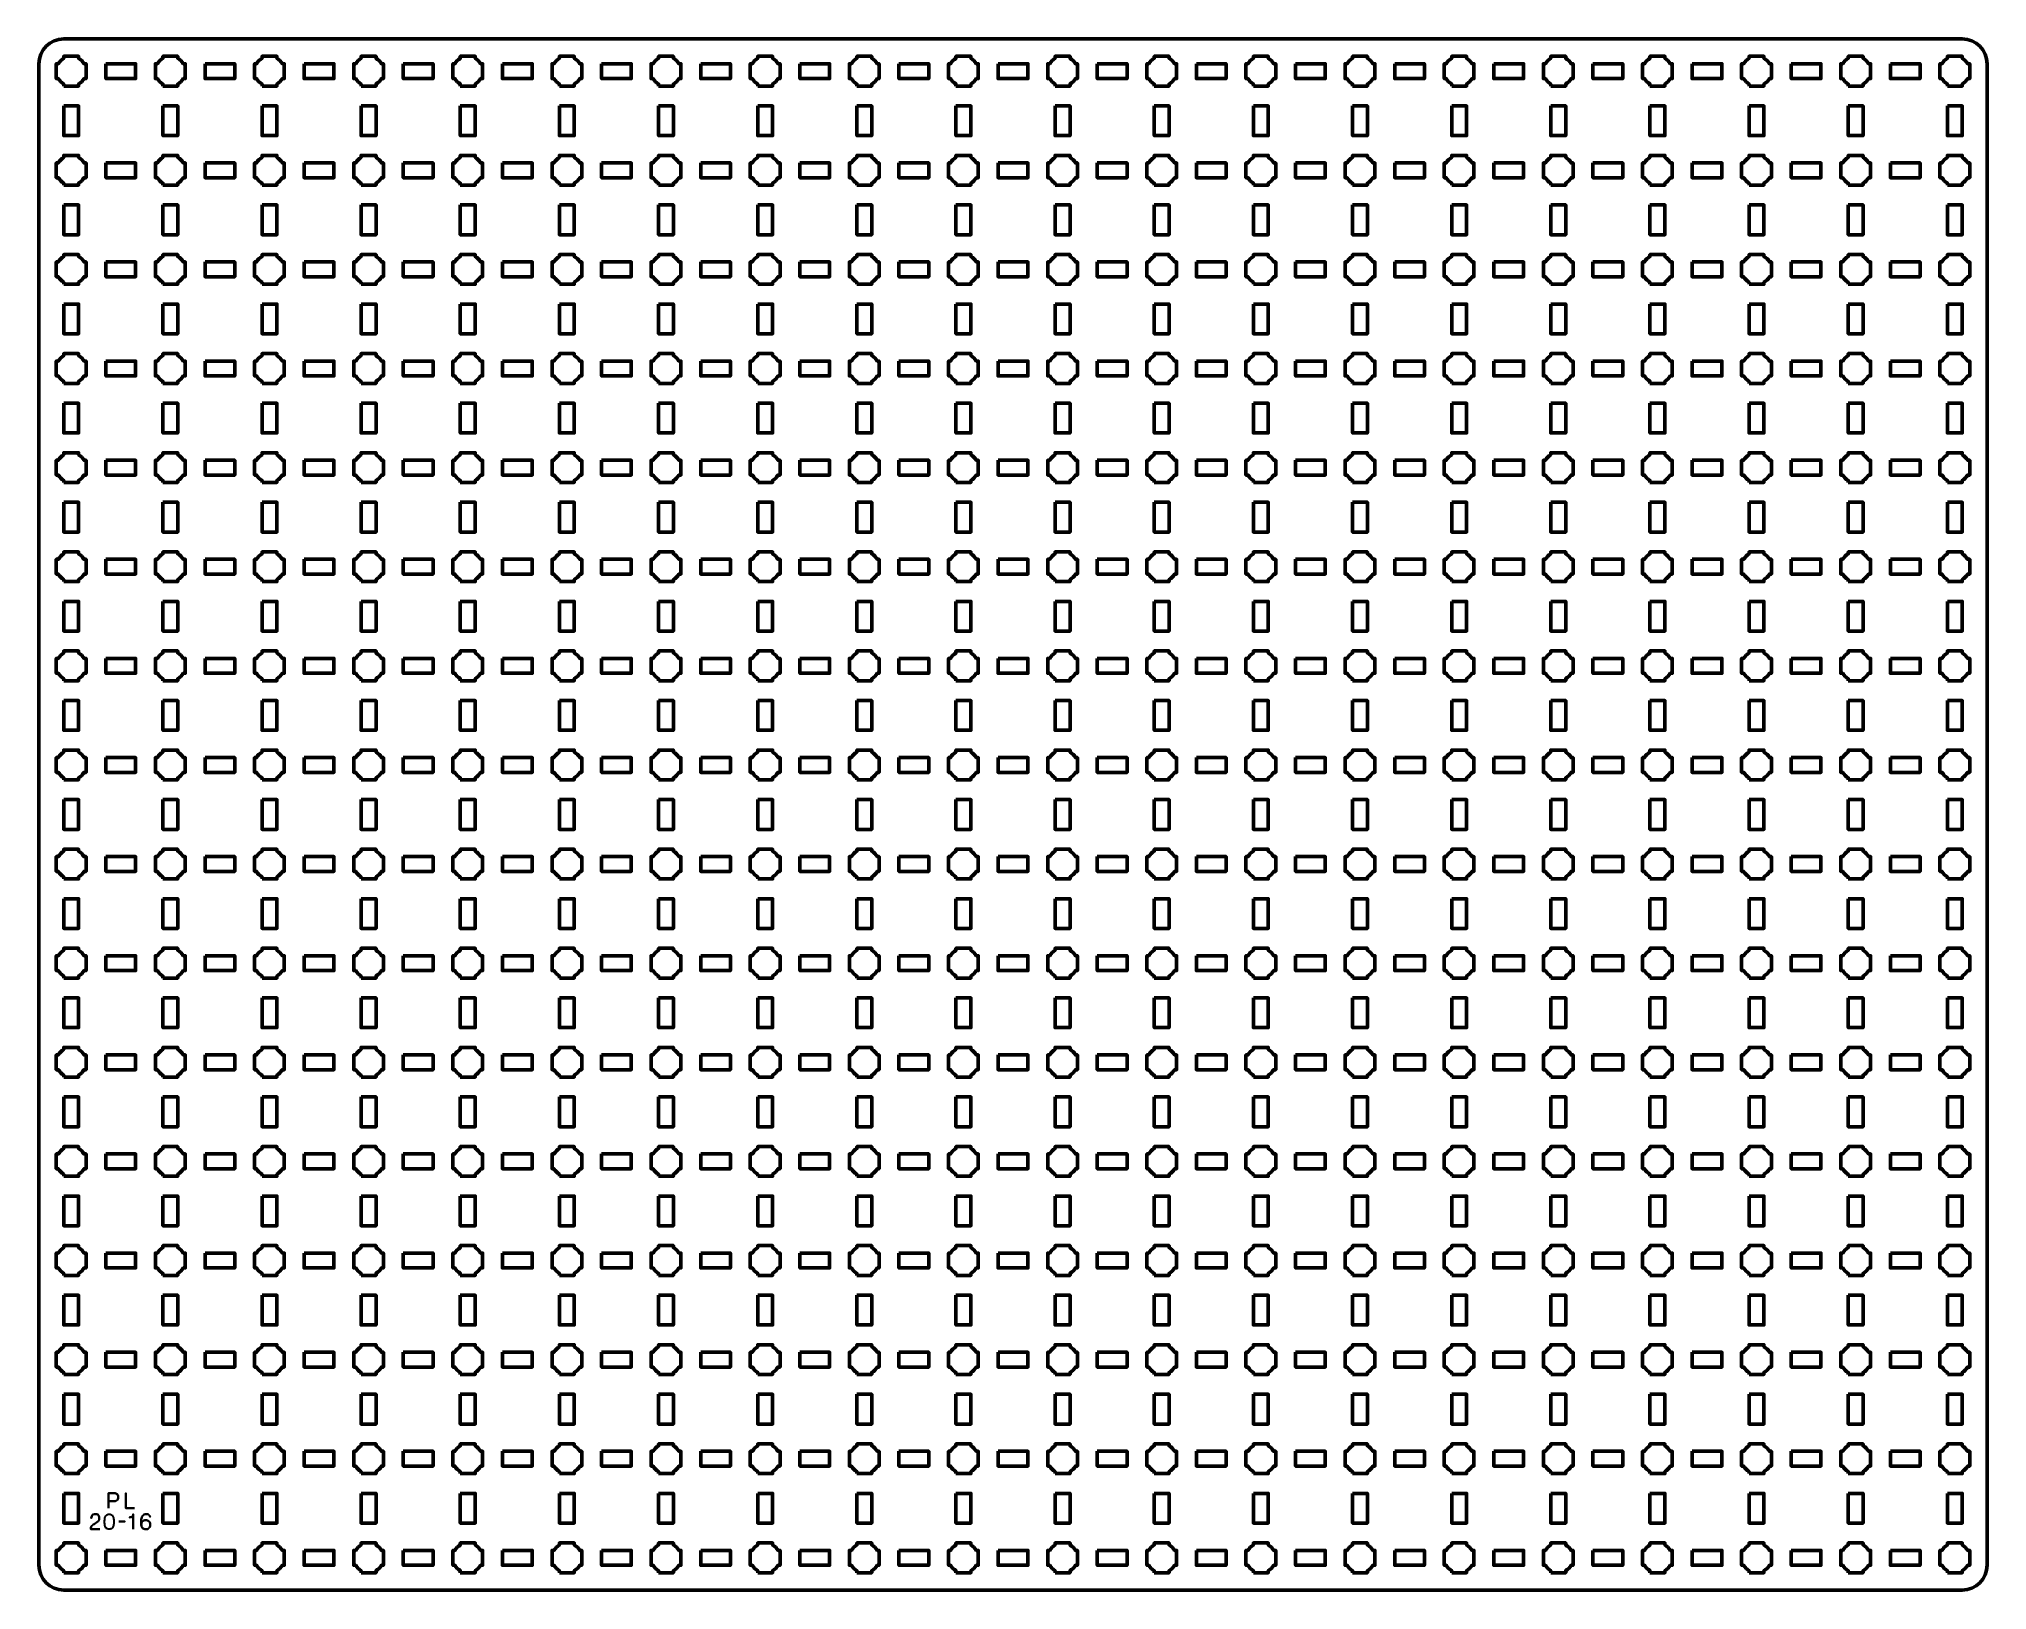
# Model space of a CAD drawing. Header units: centimetres. Extents: x -19.6 to 19.7, y -15.7 to 15.7.
import ezdxf

# ---------------------------------------------------------------- set-up
doc = ezdxf.new("R2010")
doc.units = ezdxf.units.CM
doc.header["$MEASUREMENT"] = 0
doc.layers.add('Layer 1', color=7, linetype='Continuous')

msp = doc.modelspace()

# ---------------------------------------------------------------- linework, layer by layer
at = {"layer": 'Layer 1', "lineweight": 53}
for points, knots in [([(-19.14991, 15.65004), (-19.14991, 15.65004), (19.15005, 15.65004), (19.15005, 15.65004), (19.15005, 15.65004), (19.42701, 15.65004), (19.65001, 15.42694), (19.65001, 15.14994), (19.65001, 15.14994), (19.65001, 15.14994), (19.65001, -15.14993), (19.65001, -15.14993), (19.65001, -15.14993), (19.65001, -15.42707), (19.42701, -15.65003), (19.15005, -15.65003), (19.15005, -15.65003), (19.15005, -15.65003), (-19.14991, -15.65003), (-19.14991, -15.65003), (-19.14991, -15.65003), (-19.42691, -15.65003), (-19.65, -15.42707), (-19.65, -15.14993), (-19.65, -15.14993), (-19.65, -15.14993), (-19.65, 15.14994), (-19.65, 15.14994), (-19.65, 15.14994), (-19.65, 15.42694), (-19.42691, 15.65004), (-19.14991, 15.65004)], [0, 0, 0, 0, 0.125, 0.125, 0.125, 0.125, 0.25, 0.25, 0.25, 0.25, 0.375, 0.375, 0.375, 0.375, 0.5, 0.5, 0.5, 0.5, 0.625, 0.625, 0.625, 0.625, 0.75, 0.75, 0.75, 0.75, 0.875, 0.875, 0.875, 0.875, 1, 1, 1, 1]), ([(-19.14991, 14.70001), (-19.14991, 14.70001), (-19.14991, 14.74012), (-19.14991, 14.74012), (-19.14991, 14.74012), (-19.19552, 14.76643), (-19.23344, 14.80446), (-19.25976, 14.84994), (-19.25976, 14.84994), (-19.25976, 14.84994), (-19.29998, 14.84994), (-19.29998, 14.84994), (-19.29998, 14.84994), (-19.29998, 14.84994), (-19.29998, 15.00001), (-19.29998, 15.00001), (-19.29998, 15.00001), (-19.29998, 15.00001), (-19.29998, 15.14994), (-19.29998, 15.14994), (-19.29998, 15.14994), (-19.29998, 15.14994), (-19.25976, 15.14994), (-19.25976, 15.14994), (-19.25976, 15.14994), (-19.23344, 15.19555), (-19.19552, 15.23348), (-19.14991, 15.25979), (-19.14991, 15.25979), (-19.14991, 15.25979), (-19.14991, 15.30001), (-19.14991, 15.30001), (-19.14991, 15.30001), (-19.14991, 15.30001), (-18.99997, 15.30001), (-18.99997, 15.30001), (-18.99997, 15.30001), (-18.99997, 15.30001), (-18.8499, 15.30001), (-18.8499, 15.30001), (-18.8499, 15.30001), (-18.8499, 15.30001), (-18.8499, 15.25979), (-18.8499, 15.25979), (-18.8499, 15.25979), (-18.80443, 15.23348), (-18.7664, 15.19555), (-18.74008, 15.14994), (-18.74008, 15.14994), (-18.74008, 15.14994), (-18.69997, 15.14994), (-18.69997, 15.14994), (-18.69997, 15.14994), (-18.69997, 15.14994), (-18.69997, 15.00001), (-18.69997, 15.00001), (-18.69997, 15.00001), (-18.69997, 15.00001), (-18.69997, 14.84994), (-18.69997, 14.84994), (-18.69997, 14.84994), (-18.69997, 14.84994), (-18.74008, 14.84994), (-18.74008, 14.84994), (-18.74008, 14.84994), (-18.7664, 14.80446), (-18.80443, 14.76643), (-18.8499, 14.74012), (-18.8499, 14.74012), (-18.8499, 14.74012), (-18.8499, 14.70001), (-18.8499, 14.70001), (-18.8499, 14.70001), (-18.8499, 14.70001), (-18.99997, 14.70001), (-18.99997, 14.70001), (-18.99997, 14.70001), (-18.99997, 14.70001), (-19.14991, 14.70001), (-19.14991, 14.70001)], [0, 0, 0, 0, 0.05, 0.05, 0.05, 0.05, 0.1, 0.1, 0.1, 0.1, 0.15, 0.15, 0.15, 0.15, 0.2, 0.2, 0.2, 0.2, 0.25, 0.25, 0.25, 0.25, 0.3, 0.3, 0.3, 0.3, 0.35, 0.35, 0.35, 0.35, 0.4, 0.4, 0.4, 0.4, 0.45, 0.45, 0.45, 0.45, 0.5, 0.5, 0.5, 0.5, 0.55, 0.55, 0.55, 0.55, 0.6, 0.6, 0.6, 0.6, 0.65, 0.65, 0.65, 0.65, 0.7, 0.7, 0.7, 0.7, 0.75, 0.75, 0.75, 0.75, 0.8, 0.8, 0.8, 0.8, 0.85, 0.85, 0.85, 0.85, 0.9, 0.9, 0.9, 0.9, 0.95, 0.95, 0.95, 0.95, 1, 1, 1, 1]), ([(-18.29996, 15.14994), (-18.29996, 15.14994), (-17.69995, 15.14994), (-17.69995, 15.14994), (-17.69995, 15.14994), (-17.69995, 15.14994), (-17.69995, 14.84994), (-17.69995, 14.84994), (-17.69995, 14.84994), (-17.69995, 14.84994), (-18.29996, 14.84994), (-18.29996, 14.84994), (-18.29996, 14.84994), (-18.29996, 14.84994), (-18.29996, 15.14994), (-18.29996, 15.14994)], [0, 0, 0, 0, 0.25, 0.25, 0.25, 0.25, 0.5, 0.5, 0.5, 0.5, 0.75, 0.75, 0.75, 0.75, 1, 1, 1, 1]), ([(-17.14997, 14.70001), (-17.14997, 14.70001), (-17.14997, 14.74012), (-17.14997, 14.74012), (-17.14997, 14.74012), (-17.19545, 14.76643), (-17.23348, 14.80446), (-17.25979, 14.84994), (-17.25979, 14.84994), (-17.25979, 14.84994), (-17.2999, 14.84994), (-17.2999, 14.84994), (-17.2999, 14.84994), (-17.2999, 14.84994), (-17.2999, 15.00001), (-17.2999, 15.00001), (-17.2999, 15.00001), (-17.2999, 15.00001), (-17.2999, 15.14994), (-17.2999, 15.14994), (-17.2999, 15.14994), (-17.2999, 15.14994), (-17.25979, 15.14994), (-17.25979, 15.14994), (-17.25979, 15.14994), (-17.23348, 15.19555), (-17.19545, 15.23348), (-17.14997, 15.25979), (-17.14997, 15.25979), (-17.14997, 15.25979), (-17.14997, 15.30001), (-17.14997, 15.30001), (-17.14997, 15.30001), (-17.14997, 15.30001), (-16.9999, 15.30001), (-16.9999, 15.30001), (-16.9999, 15.30001), (-16.9999, 15.30001), (-16.84997, 15.30001), (-16.84997, 15.30001), (-16.84997, 15.30001), (-16.84997, 15.30001), (-16.84997, 15.25979), (-16.84997, 15.25979), (-16.84997, 15.25979), (-16.8045, 15.23348), (-16.76647, 15.19555), (-16.74015, 15.14994), (-16.74015, 15.14994), (-16.74015, 15.14994), (-16.6999, 15.14994), (-16.6999, 15.14994), (-16.6999, 15.14994), (-16.6999, 15.14994), (-16.6999, 15.00001), (-16.6999, 15.00001), (-16.6999, 15.00001), (-16.6999, 15.00001), (-16.6999, 14.84994), (-16.6999, 14.84994), (-16.6999, 14.84994), (-16.6999, 14.84994), (-16.74015, 14.84994), (-16.74015, 14.84994), (-16.74015, 14.84994), (-16.76647, 14.80446), (-16.8045, 14.76643), (-16.84997, 14.74012), (-16.84997, 14.74012), (-16.84997, 14.74012), (-16.84997, 14.70001), (-16.84997, 14.70001), (-16.84997, 14.70001), (-16.84997, 14.70001), (-16.9999, 14.70001), (-16.9999, 14.70001), (-16.9999, 14.70001), (-16.9999, 14.70001), (-17.14997, 14.70001), (-17.14997, 14.70001)], [0, 0, 0, 0, 0.05, 0.05, 0.05, 0.05, 0.1, 0.1, 0.1, 0.1, 0.15, 0.15, 0.15, 0.15, 0.2, 0.2, 0.2, 0.2, 0.25, 0.25, 0.25, 0.25, 0.3, 0.3, 0.3, 0.3, 0.35, 0.35, 0.35, 0.35, 0.4, 0.4, 0.4, 0.4, 0.45, 0.45, 0.45, 0.45, 0.5, 0.5, 0.5, 0.5, 0.55, 0.55, 0.55, 0.55, 0.6, 0.6, 0.6, 0.6, 0.65, 0.65, 0.65, 0.65, 0.7, 0.7, 0.7, 0.7, 0.75, 0.75, 0.75, 0.75, 0.8, 0.8, 0.8, 0.8, 0.85, 0.85, 0.85, 0.85, 0.9, 0.9, 0.9, 0.9, 0.95, 0.95, 0.95, 0.95, 1, 1, 1, 1]), ([(-16.29999, 15.14994), (-16.29999, 15.14994), (-15.69999, 15.14994), (-15.69999, 15.14994), (-15.69999, 15.14994), (-15.69999, 15.14994), (-15.69999, 14.84994), (-15.69999, 14.84994), (-15.69999, 14.84994), (-15.69999, 14.84994), (-16.29999, 14.84994), (-16.29999, 14.84994), (-16.29999, 14.84994), (-16.29999, 14.84994), (-16.29999, 15.14994), (-16.29999, 15.14994)], [0, 0, 0, 0, 0.25, 0.25, 0.25, 0.25, 0.5, 0.5, 0.5, 0.5, 0.75, 0.75, 0.75, 0.75, 1, 1, 1, 1]), ([(-15.15004, 14.70001), (-15.15004, 14.70001), (-15.15004, 14.74012), (-15.15004, 14.74012), (-15.15004, 14.74012), (-15.19551, 14.76643), (-15.2334, 14.80446), (-15.25986, 14.84994), (-15.25986, 14.84994), (-15.25986, 14.84994), (-15.29997, 14.84994), (-15.29997, 14.84994), (-15.29997, 14.84994), (-15.29997, 14.84994), (-15.29997, 15.00001), (-15.29997, 15.00001), (-15.29997, 15.00001), (-15.29997, 15.00001), (-15.29997, 15.14994), (-15.29997, 15.14994), (-15.29997, 15.14994), (-15.29997, 15.14994), (-15.25986, 15.14994), (-15.25986, 15.14994), (-15.25986, 15.14994), (-15.2334, 15.19555), (-15.19551, 15.23348), (-15.15004, 15.25979), (-15.15004, 15.25979), (-15.15004, 15.25979), (-15.15004, 15.30001), (-15.15004, 15.30001), (-15.15004, 15.30001), (-15.15004, 15.30001), (-14.99997, 15.30001), (-14.99997, 15.30001), (-14.99997, 15.30001), (-14.99997, 15.30001), (-14.85004, 15.30001), (-14.85004, 15.30001), (-14.85004, 15.30001), (-14.85004, 15.30001), (-14.85004, 15.25979), (-14.85004, 15.25979), (-14.85004, 15.25979), (-14.80442, 15.23348), (-14.7665, 15.19555), (-14.74018, 15.14994), (-14.74018, 15.14994), (-14.74018, 15.14994), (-14.69997, 15.14994), (-14.69997, 15.14994), (-14.69997, 15.14994), (-14.69997, 15.14994), (-14.69997, 15.00001), (-14.69997, 15.00001), (-14.69997, 15.00001), (-14.69997, 15.00001), (-14.69997, 14.84994), (-14.69997, 14.84994), (-14.69997, 14.84994), (-14.69997, 14.84994), (-14.74018, 14.84994), (-14.74018, 14.84994), (-14.74018, 14.84994), (-14.7665, 14.80446), (-14.80442, 14.76643), (-14.85004, 14.74012), (-14.85004, 14.74012), (-14.85004, 14.74012), (-14.85004, 14.70001), (-14.85004, 14.70001), (-14.85004, 14.70001), (-14.85004, 14.70001), (-14.99997, 14.70001), (-14.99997, 14.70001), (-14.99997, 14.70001), (-14.99997, 14.70001), (-15.15004, 14.70001), (-15.15004, 14.70001)], [0, 0, 0, 0, 0.05, 0.05, 0.05, 0.05, 0.1, 0.1, 0.1, 0.1, 0.15, 0.15, 0.15, 0.15, 0.2, 0.2, 0.2, 0.2, 0.25, 0.25, 0.25, 0.25, 0.3, 0.3, 0.3, 0.3, 0.35, 0.35, 0.35, 0.35, 0.4, 0.4, 0.4, 0.4, 0.45, 0.45, 0.45, 0.45, 0.5, 0.5, 0.5, 0.5, 0.55, 0.55, 0.55, 0.55, 0.6, 0.6, 0.6, 0.6, 0.65, 0.65, 0.65, 0.65, 0.7, 0.7, 0.7, 0.7, 0.75, 0.75, 0.75, 0.75, 0.8, 0.8, 0.8, 0.8, 0.85, 0.85, 0.85, 0.85, 0.9, 0.9, 0.9, 0.9, 0.95, 0.95, 0.95, 0.95, 1, 1, 1, 1]), ([(-14.29992, 15.14994), (-14.29992, 15.14994), (-13.69991, 15.14994), (-13.69991, 15.14994), (-13.69991, 15.14994), (-13.69991, 15.14994), (-13.69991, 14.84994), (-13.69991, 14.84994), (-13.69991, 14.84994), (-13.69991, 14.84994), (-14.29992, 14.84994), (-14.29992, 14.84994), (-14.29992, 14.84994), (-14.29992, 14.84994), (-14.29992, 15.14994), (-14.29992, 15.14994)], [0, 0, 0, 0, 0.25, 0.25, 0.25, 0.25, 0.5, 0.5, 0.5, 0.5, 0.75, 0.75, 0.75, 0.75, 1, 1, 1, 1]), ([(-13.14993, 14.70001), (-13.14993, 14.70001), (-13.14993, 14.74012), (-13.14993, 14.74012), (-13.14993, 14.74012), (-13.19555, 14.76643), (-13.23343, 14.80446), (-13.25975, 14.84994), (-13.25975, 14.84994), (-13.25975, 14.84994), (-13.3, 14.84994), (-13.3, 14.84994), (-13.3, 14.84994), (-13.3, 14.84994), (-13.3, 15.00001), (-13.3, 15.00001), (-13.3, 15.00001), (-13.3, 15.00001), (-13.3, 15.14994), (-13.3, 15.14994), (-13.3, 15.14994), (-13.3, 15.14994), (-13.25975, 15.14994), (-13.25975, 15.14994), (-13.25975, 15.14994), (-13.23343, 15.19555), (-13.19555, 15.23348), (-13.14993, 15.25979), (-13.14993, 15.25979), (-13.14993, 15.25979), (-13.14993, 15.30001), (-13.14993, 15.30001), (-13.14993, 15.30001), (-13.14993, 15.30001), (-13, 15.30001), (-13, 15.30001), (-13, 15.30001), (-13, 15.30001), (-12.84993, 15.30001), (-12.84993, 15.30001), (-12.84993, 15.30001), (-12.84993, 15.30001), (-12.84993, 15.25979), (-12.84993, 15.25979), (-12.84993, 15.25979), (-12.80446, 15.23348), (-12.76643, 15.19555), (-12.74011, 15.14994), (-12.74011, 15.14994), (-12.74011, 15.14994), (-12.7, 15.14994), (-12.7, 15.14994), (-12.7, 15.14994), (-12.7, 15.14994), (-12.7, 15.00001), (-12.7, 15.00001), (-12.7, 15.00001), (-12.7, 15.00001), (-12.7, 14.84994), (-12.7, 14.84994), (-12.7, 14.84994), (-12.7, 14.84994), (-12.74011, 14.84994), (-12.74011, 14.84994), (-12.74011, 14.84994), (-12.76643, 14.80446), (-12.80446, 14.76643), (-12.84993, 14.74012), (-12.84993, 14.74012), (-12.84993, 14.74012), (-12.84993, 14.70001), (-12.84993, 14.70001), (-12.84993, 14.70001), (-12.84993, 14.70001), (-13, 14.70001), (-13, 14.70001), (-13, 14.70001), (-13, 14.70001), (-13.14993, 14.70001), (-13.14993, 14.70001)], [0, 0, 0, 0, 0.05, 0.05, 0.05, 0.05, 0.1, 0.1, 0.1, 0.1, 0.15, 0.15, 0.15, 0.15, 0.2, 0.2, 0.2, 0.2, 0.25, 0.25, 0.25, 0.25, 0.3, 0.3, 0.3, 0.3, 0.35, 0.35, 0.35, 0.35, 0.4, 0.4, 0.4, 0.4, 0.45, 0.45, 0.45, 0.45, 0.5, 0.5, 0.5, 0.5, 0.55, 0.55, 0.55, 0.55, 0.6, 0.6, 0.6, 0.6, 0.65, 0.65, 0.65, 0.65, 0.7, 0.7, 0.7, 0.7, 0.75, 0.75, 0.75, 0.75, 0.8, 0.8, 0.8, 0.8, 0.85, 0.85, 0.85, 0.85, 0.9, 0.9, 0.9, 0.9, 0.95, 0.95, 0.95, 0.95, 1, 1, 1, 1]), ([(-12.29995, 15.14994), (-12.29995, 15.14994), (-11.69994, 15.14994), (-11.69994, 15.14994), (-11.69994, 15.14994), (-11.69994, 15.14994), (-11.69994, 14.84994), (-11.69994, 14.84994), (-11.69994, 14.84994), (-11.69994, 14.84994), (-12.29995, 14.84994), (-12.29995, 14.84994), (-12.29995, 14.84994), (-12.29995, 14.84994), (-12.29995, 15.14994), (-12.29995, 15.14994)], [0, 0, 0, 0, 0.25, 0.25, 0.25, 0.25, 0.5, 0.5, 0.5, 0.5, 0.75, 0.75, 0.75, 0.75, 1, 1, 1, 1]), ([(-11.15, 14.70001), (-11.15, 14.70001), (-11.15, 14.74012), (-11.15, 14.74012), (-11.15, 14.74012), (-11.19547, 14.76643), (-11.2335, 14.80446), (-11.25982, 14.84994), (-11.25982, 14.84994), (-11.25982, 14.84994), (-11.29993, 14.84994), (-11.29993, 14.84994), (-11.29993, 14.84994), (-11.29993, 14.84994), (-11.29993, 15.00001), (-11.29993, 15.00001), (-11.29993, 15.00001), (-11.29993, 15.00001), (-11.29993, 15.14994), (-11.29993, 15.14994), (-11.29993, 15.14994), (-11.29993, 15.14994), (-11.25982, 15.14994), (-11.25982, 15.14994), (-11.25982, 15.14994), (-11.2335, 15.19555), (-11.19547, 15.23348), (-11.15, 15.25979), (-11.15, 15.25979), (-11.15, 15.25979), (-11.15, 15.30001), (-11.15, 15.30001), (-11.15, 15.30001), (-11.15, 15.30001), (-10.99993, 15.30001), (-10.99993, 15.30001), (-10.99993, 15.30001), (-10.99993, 15.30001), (-10.85, 15.30001), (-10.85, 15.30001), (-10.85, 15.30001), (-10.85, 15.30001), (-10.85, 15.25979), (-10.85, 15.25979), (-10.85, 15.25979), (-10.80438, 15.23348), (-10.76649, 15.19555), (-10.74018, 15.14994), (-10.74018, 15.14994), (-10.74018, 15.14994), (-10.69993, 15.14994), (-10.69993, 15.14994), (-10.69993, 15.14994), (-10.69993, 15.14994), (-10.69993, 15.00001), (-10.69993, 15.00001), (-10.69993, 15.00001), (-10.69993, 15.00001), (-10.69993, 14.84994), (-10.69993, 14.84994), (-10.69993, 14.84994), (-10.69993, 14.84994), (-10.74018, 14.84994), (-10.74018, 14.84994), (-10.74018, 14.84994), (-10.76649, 14.80446), (-10.80438, 14.76643), (-10.85, 14.74012), (-10.85, 14.74012), (-10.85, 14.74012), (-10.85, 14.70001), (-10.85, 14.70001), (-10.85, 14.70001), (-10.85, 14.70001), (-10.99993, 14.70001), (-10.99993, 14.70001), (-10.99993, 14.70001), (-10.99993, 14.70001), (-11.15, 14.70001), (-11.15, 14.70001)], [0, 0, 0, 0, 0.05, 0.05, 0.05, 0.05, 0.1, 0.1, 0.1, 0.1, 0.15, 0.15, 0.15, 0.15, 0.2, 0.2, 0.2, 0.2, 0.25, 0.25, 0.25, 0.25, 0.3, 0.3, 0.3, 0.3, 0.35, 0.35, 0.35, 0.35, 0.4, 0.4, 0.4, 0.4, 0.45, 0.45, 0.45, 0.45, 0.5, 0.5, 0.5, 0.5, 0.55, 0.55, 0.55, 0.55, 0.6, 0.6, 0.6, 0.6, 0.65, 0.65, 0.65, 0.65, 0.7, 0.7, 0.7, 0.7, 0.75, 0.75, 0.75, 0.75, 0.8, 0.8, 0.8, 0.8, 0.85, 0.85, 0.85, 0.85, 0.9, 0.9, 0.9, 0.9, 0.95, 0.95, 0.95, 0.95, 1, 1, 1, 1]), ([(-10.30002, 15.14994), (-10.30002, 15.14994), (-9.70001, 15.14994), (-9.70001, 15.14994), (-9.70001, 15.14994), (-9.70001, 15.14994), (-9.70001, 14.84994), (-9.70001, 14.84994), (-9.70001, 14.84994), (-9.70001, 14.84994), (-10.30002, 14.84994), (-10.30002, 14.84994), (-10.30002, 14.84994), (-10.30002, 14.84994), (-10.30002, 15.14994), (-10.30002, 15.14994)], [0, 0, 0, 0, 0.25, 0.25, 0.25, 0.25, 0.5, 0.5, 0.5, 0.5, 0.75, 0.75, 0.75, 0.75, 1, 1, 1, 1]), ([(-9.15003, 14.70001), (-9.15003, 14.70001), (-9.15003, 14.74012), (-9.15003, 14.74012), (-9.15003, 14.74012), (-9.1955, 14.76643), (-9.23343, 14.80446), (-9.25989, 14.84994), (-9.25989, 14.84994), (-9.25989, 14.84994), (-9.29996, 14.84994), (-9.29996, 14.84994), (-9.29996, 14.84994), (-9.29996, 14.84994), (-9.29996, 15.00001), (-9.29996, 15.00001), (-9.29996, 15.00001), (-9.29996, 15.00001), (-9.29996, 15.14994), (-9.29996, 15.14994), (-9.29996, 15.14994), (-9.29996, 15.14994), (-9.25989, 15.14994), (-9.25989, 15.14994), (-9.25989, 15.14994), (-9.23343, 15.19555), (-9.1955, 15.23348), (-9.15003, 15.25979), (-9.15003, 15.25979), (-9.15003, 15.25979), (-9.15003, 15.30001), (-9.15003, 15.30001), (-9.15003, 15.30001), (-9.15003, 15.30001), (-8.99996, 15.30001), (-8.99996, 15.30001), (-8.99996, 15.30001), (-8.99996, 15.30001), (-8.85003, 15.30001), (-8.85003, 15.30001), (-8.85003, 15.30001), (-8.85003, 15.30001), (-8.85003, 15.25979), (-8.85003, 15.25979), (-8.85003, 15.25979), (-8.80445, 15.23348), (-8.76653, 15.19555), (-8.74007, 15.14994), (-8.74007, 15.14994), (-8.74007, 15.14994), (-8.69999, 15.14994), (-8.69999, 15.14994), (-8.69999, 15.14994), (-8.69999, 15.14994), (-8.69999, 15.00001), (-8.69999, 15.00001), (-8.69999, 15.00001), (-8.69999, 15.00001), (-8.69999, 14.84994), (-8.69999, 14.84994), (-8.69999, 14.84994), (-8.69999, 14.84994), (-8.74007, 14.84994), (-8.74007, 14.84994), (-8.74007, 14.84994), (-8.76653, 14.80446), (-8.80445, 14.76643), (-8.85003, 14.74012), (-8.85003, 14.74012), (-8.85003, 14.74012), (-8.85003, 14.70001), (-8.85003, 14.70001), (-8.85003, 14.70001), (-8.85003, 14.70001), (-8.99996, 14.70001), (-8.99996, 14.70001), (-8.99996, 14.70001), (-8.99996, 14.70001), (-9.15003, 14.70001), (-9.15003, 14.70001)], [0, 0, 0, 0, 0.05, 0.05, 0.05, 0.05, 0.1, 0.1, 0.1, 0.1, 0.15, 0.15, 0.15, 0.15, 0.2, 0.2, 0.2, 0.2, 0.25, 0.25, 0.25, 0.25, 0.3, 0.3, 0.3, 0.3, 0.35, 0.35, 0.35, 0.35, 0.4, 0.4, 0.4, 0.4, 0.45, 0.45, 0.45, 0.45, 0.5, 0.5, 0.5, 0.5, 0.55, 0.55, 0.55, 0.55, 0.6, 0.6, 0.6, 0.6, 0.65, 0.65, 0.65, 0.65, 0.7, 0.7, 0.7, 0.7, 0.75, 0.75, 0.75, 0.75, 0.8, 0.8, 0.8, 0.8, 0.85, 0.85, 0.85, 0.85, 0.9, 0.9, 0.9, 0.9, 0.95, 0.95, 0.95, 0.95, 1, 1, 1, 1]), ([(-8.29994, 15.14994), (-8.29994, 15.14994), (-7.69994, 15.14994), (-7.69994, 15.14994), (-7.69994, 15.14994), (-7.69994, 15.14994), (-7.69994, 14.84994), (-7.69994, 14.84994), (-7.69994, 14.84994), (-7.69994, 14.84994), (-8.29994, 14.84994), (-8.29994, 14.84994), (-8.29994, 14.84994), (-8.29994, 14.84994), (-8.29994, 15.14994), (-8.29994, 15.14994)], [0, 0, 0, 0, 0.25, 0.25, 0.25, 0.25, 0.5, 0.5, 0.5, 0.5, 0.75, 0.75, 0.75, 0.75, 1, 1, 1, 1]), ([(-7.14996, 14.70001), (-7.14996, 14.70001), (-7.14996, 14.74012), (-7.14996, 14.74012), (-7.14996, 14.74012), (-7.19557, 14.76643), (-7.23346, 14.80446), (-7.25978, 14.84994), (-7.25978, 14.84994), (-7.25978, 14.84994), (-7.30003, 14.84994), (-7.30003, 14.84994), (-7.30003, 14.84994), (-7.30003, 14.84994), (-7.30003, 15.00001), (-7.30003, 15.00001), (-7.30003, 15.00001), (-7.30003, 15.00001), (-7.30003, 15.14994), (-7.30003, 15.14994), (-7.30003, 15.14994), (-7.30003, 15.14994), (-7.25978, 15.14994), (-7.25978, 15.14994), (-7.25978, 15.14994), (-7.23346, 15.19555), (-7.19557, 15.23348), (-7.14996, 15.25979), (-7.14996, 15.25979), (-7.14996, 15.25979), (-7.14996, 15.30001), (-7.14996, 15.30001), (-7.14996, 15.30001), (-7.14996, 15.30001), (-7.00003, 15.30001), (-7.00003, 15.30001), (-7.00003, 15.30001), (-7.00003, 15.30001), (-6.84996, 15.30001), (-6.84996, 15.30001), (-6.84996, 15.30001), (-6.84996, 15.30001), (-6.84996, 15.25979), (-6.84996, 15.25979), (-6.84996, 15.25979), (-6.80448, 15.23348), (-6.76645, 15.19555), (-6.74014, 15.14994), (-6.74014, 15.14994), (-6.74014, 15.14994), (-6.70003, 15.14994), (-6.70003, 15.14994), (-6.70003, 15.14994), (-6.70003, 15.14994), (-6.70003, 15.00001), (-6.70003, 15.00001), (-6.70003, 15.00001), (-6.70003, 15.00001), (-6.70003, 14.84994), (-6.70003, 14.84994), (-6.70003, 14.84994), (-6.70003, 14.84994), (-6.74014, 14.84994), (-6.74014, 14.84994), (-6.74014, 14.84994), (-6.76645, 14.80446), (-6.80448, 14.76643), (-6.84996, 14.74012), (-6.84996, 14.74012), (-6.84996, 14.74012), (-6.84996, 14.70001), (-6.84996, 14.70001), (-6.84996, 14.70001), (-6.84996, 14.70001), (-7.00003, 14.70001), (-7.00003, 14.70001), (-7.00003, 14.70001), (-7.00003, 14.70001), (-7.14996, 14.70001), (-7.14996, 14.70001)], [0, 0, 0, 0, 0.05, 0.05, 0.05, 0.05, 0.1, 0.1, 0.1, 0.1, 0.15, 0.15, 0.15, 0.15, 0.2, 0.2, 0.2, 0.2, 0.25, 0.25, 0.25, 0.25, 0.3, 0.3, 0.3, 0.3, 0.35, 0.35, 0.35, 0.35, 0.4, 0.4, 0.4, 0.4, 0.45, 0.45, 0.45, 0.45, 0.5, 0.5, 0.5, 0.5, 0.55, 0.55, 0.55, 0.55, 0.6, 0.6, 0.6, 0.6, 0.65, 0.65, 0.65, 0.65, 0.7, 0.7, 0.7, 0.7, 0.75, 0.75, 0.75, 0.75, 0.8, 0.8, 0.8, 0.8, 0.85, 0.85, 0.85, 0.85, 0.9, 0.9, 0.9, 0.9, 0.95, 0.95, 0.95, 0.95, 1, 1, 1, 1]), ([(-6.29997, 15.14994), (-6.29997, 15.14994), (-5.69997, 15.14994), (-5.69997, 15.14994), (-5.69997, 15.14994), (-5.69997, 15.14994), (-5.69997, 14.84994), (-5.69997, 14.84994), (-5.69997, 14.84994), (-5.69997, 14.84994), (-6.29997, 14.84994), (-6.29997, 14.84994), (-6.29997, 14.84994), (-6.29997, 14.84994), (-6.29997, 15.14994), (-6.29997, 15.14994)], [0, 0, 0, 0, 0.25, 0.25, 0.25, 0.25, 0.5, 0.5, 0.5, 0.5, 0.75, 0.75, 0.75, 0.75, 1, 1, 1, 1]), ([(-5.15003, 14.70001), (-5.15003, 14.70001), (-5.15003, 14.74012), (-5.15003, 14.74012), (-5.15003, 14.74012), (-5.1955, 14.76643), (-5.23353, 14.80446), (-5.25985, 14.84994), (-5.25985, 14.84994), (-5.25985, 14.84994), (-5.29996, 14.84994), (-5.29996, 14.84994), (-5.29996, 14.84994), (-5.29996, 14.84994), (-5.29996, 15.00001), (-5.29996, 15.00001), (-5.29996, 15.00001), (-5.29996, 15.00001), (-5.29996, 15.14994), (-5.29996, 15.14994), (-5.29996, 15.14994), (-5.29996, 15.14994), (-5.25985, 15.14994), (-5.25985, 15.14994), (-5.25985, 15.14994), (-5.23353, 15.19555), (-5.1955, 15.23348), (-5.15003, 15.25979), (-5.15003, 15.25979), (-5.15003, 15.25979), (-5.15003, 15.30001), (-5.15003, 15.30001), (-5.15003, 15.30001), (-5.15003, 15.30001), (-4.99995, 15.30001), (-4.99995, 15.30001), (-4.99995, 15.30001), (-4.99995, 15.30001), (-4.85002, 15.30001), (-4.85002, 15.30001), (-4.85002, 15.30001), (-4.85002, 15.30001), (-4.85002, 15.25979), (-4.85002, 15.25979), (-4.85002, 15.25979), (-4.80441, 15.23348), (-4.76652, 15.19555), (-4.74017, 15.14994), (-4.74017, 15.14994), (-4.74017, 15.14994), (-4.69995, 15.14994), (-4.69995, 15.14994), (-4.69995, 15.14994), (-4.69995, 15.14994), (-4.69995, 15.00001), (-4.69995, 15.00001), (-4.69995, 15.00001), (-4.69995, 15.00001), (-4.69995, 14.84994), (-4.69995, 14.84994), (-4.69995, 14.84994), (-4.69995, 14.84994), (-4.74017, 14.84994), (-4.74017, 14.84994), (-4.74017, 14.84994), (-4.76652, 14.80446), (-4.80441, 14.76643), (-4.85002, 14.74012), (-4.85002, 14.74012), (-4.85002, 14.74012), (-4.85002, 14.70001), (-4.85002, 14.70001), (-4.85002, 14.70001), (-4.85002, 14.70001), (-4.99995, 14.70001), (-4.99995, 14.70001), (-4.99995, 14.70001), (-4.99995, 14.70001), (-5.15003, 14.70001), (-5.15003, 14.70001)], [0, 0, 0, 0, 0.05, 0.05, 0.05, 0.05, 0.1, 0.1, 0.1, 0.1, 0.15, 0.15, 0.15, 0.15, 0.2, 0.2, 0.2, 0.2, 0.25, 0.25, 0.25, 0.25, 0.3, 0.3, 0.3, 0.3, 0.35, 0.35, 0.35, 0.35, 0.4, 0.4, 0.4, 0.4, 0.45, 0.45, 0.45, 0.45, 0.5, 0.5, 0.5, 0.5, 0.55, 0.55, 0.55, 0.55, 0.6, 0.6, 0.6, 0.6, 0.65, 0.65, 0.65, 0.65, 0.7, 0.7, 0.7, 0.7, 0.75, 0.75, 0.75, 0.75, 0.8, 0.8, 0.8, 0.8, 0.85, 0.85, 0.85, 0.85, 0.9, 0.9, 0.9, 0.9, 0.95, 0.95, 0.95, 0.95, 1, 1, 1, 1]), ([(-4.2999, 15.14994), (-4.2999, 15.14994), (-3.6999, 15.14994), (-3.6999, 15.14994), (-3.6999, 15.14994), (-3.6999, 15.14994), (-3.6999, 14.84994), (-3.6999, 14.84994), (-3.6999, 14.84994), (-3.6999, 14.84994), (-4.2999, 14.84994), (-4.2999, 14.84994), (-4.2999, 14.84994), (-4.2999, 14.84994), (-4.2999, 15.14994), (-4.2999, 15.14994)], [0, 0, 0, 0, 0.25, 0.25, 0.25, 0.25, 0.5, 0.5, 0.5, 0.5, 0.75, 0.75, 0.75, 0.75, 1, 1, 1, 1]), ([(-3.14992, 14.70001), (-3.14992, 14.70001), (-3.14992, 14.74012), (-3.14992, 14.74012), (-3.14992, 14.74012), (-3.19553, 14.76643), (-3.23345, 14.80446), (-3.25991, 14.84994), (-3.25991, 14.84994), (-3.25991, 14.84994), (-3.29999, 14.84994), (-3.29999, 14.84994), (-3.29999, 14.84994), (-3.29999, 14.84994), (-3.29999, 15.00001), (-3.29999, 15.00001), (-3.29999, 15.00001), (-3.29999, 15.00001), (-3.29999, 15.14994), (-3.29999, 15.14994), (-3.29999, 15.14994), (-3.29999, 15.14994), (-3.25991, 15.14994), (-3.25991, 15.14994), (-3.25991, 15.14994), (-3.23345, 15.19555), (-3.19553, 15.23348), (-3.14992, 15.25979), (-3.14992, 15.25979), (-3.14992, 15.25979), (-3.14992, 15.30001), (-3.14992, 15.30001), (-3.14992, 15.30001), (-3.14992, 15.30001), (-2.99999, 15.30001), (-2.99999, 15.30001), (-2.99999, 15.30001), (-2.99999, 15.30001), (-2.84991, 15.30001), (-2.84991, 15.30001), (-2.84991, 15.30001), (-2.84991, 15.30001), (-2.84991, 15.25979), (-2.84991, 15.25979), (-2.84991, 15.25979), (-2.80444, 15.23348), (-2.76655, 15.19555), (-2.74009, 15.14994), (-2.74009, 15.14994), (-2.74009, 15.14994), (-2.69998, 15.14994), (-2.69998, 15.14994), (-2.69998, 15.14994), (-2.69998, 15.14994), (-2.69998, 15.00001), (-2.69998, 15.00001), (-2.69998, 15.00001), (-2.69998, 15.00001), (-2.69998, 14.84994), (-2.69998, 14.84994), (-2.69998, 14.84994), (-2.69998, 14.84994), (-2.74009, 14.84994), (-2.74009, 14.84994), (-2.74009, 14.84994), (-2.76655, 14.80446), (-2.80444, 14.76643), (-2.84991, 14.74012), (-2.84991, 14.74012), (-2.84991, 14.74012), (-2.84991, 14.70001), (-2.84991, 14.70001), (-2.84991, 14.70001), (-2.84991, 14.70001), (-2.99999, 14.70001), (-2.99999, 14.70001), (-2.99999, 14.70001), (-2.99999, 14.70001), (-3.14992, 14.70001), (-3.14992, 14.70001)], [0, 0, 0, 0, 0.05, 0.05, 0.05, 0.05, 0.1, 0.1, 0.1, 0.1, 0.15, 0.15, 0.15, 0.15, 0.2, 0.2, 0.2, 0.2, 0.25, 0.25, 0.25, 0.25, 0.3, 0.3, 0.3, 0.3, 0.35, 0.35, 0.35, 0.35, 0.4, 0.4, 0.4, 0.4, 0.45, 0.45, 0.45, 0.45, 0.5, 0.5, 0.5, 0.5, 0.55, 0.55, 0.55, 0.55, 0.6, 0.6, 0.6, 0.6, 0.65, 0.65, 0.65, 0.65, 0.7, 0.7, 0.7, 0.7, 0.75, 0.75, 0.75, 0.75, 0.8, 0.8, 0.8, 0.8, 0.85, 0.85, 0.85, 0.85, 0.9, 0.9, 0.9, 0.9, 0.95, 0.95, 0.95, 0.95, 1, 1, 1, 1]), ([(-2.29997, 15.14994), (-2.29997, 15.14994), (-1.69996, 15.14994), (-1.69996, 15.14994), (-1.69996, 15.14994), (-1.69996, 15.14994), (-1.69996, 14.84994), (-1.69996, 14.84994), (-1.69996, 14.84994), (-1.69996, 14.84994), (-2.29997, 14.84994), (-2.29997, 14.84994), (-2.29997, 14.84994), (-2.29997, 14.84994), (-2.29997, 15.14994), (-2.29997, 15.14994)], [0, 0, 0, 0, 0.25, 0.25, 0.25, 0.25, 0.5, 0.5, 0.5, 0.5, 0.75, 0.75, 0.75, 0.75, 1, 1, 1, 1]), ([(-1.14998, 14.70001), (-1.14998, 14.70001), (-1.14998, 14.74012), (-1.14998, 14.74012), (-1.14998, 14.74012), (-1.1956, 14.76643), (-1.23349, 14.80446), (-1.2598, 14.84994), (-1.2598, 14.84994), (-1.2598, 14.84994), (-1.30006, 14.84994), (-1.30006, 14.84994), (-1.30006, 14.84994), (-1.30006, 14.84994), (-1.30006, 15.00001), (-1.30006, 15.00001), (-1.30006, 15.00001), (-1.30006, 15.00001), (-1.30006, 15.14994), (-1.30006, 15.14994), (-1.30006, 15.14994), (-1.30006, 15.14994), (-1.2598, 15.14994), (-1.2598, 15.14994), (-1.2598, 15.14994), (-1.23349, 15.19555), (-1.1956, 15.23348), (-1.14998, 15.25979), (-1.14998, 15.25979), (-1.14998, 15.25979), (-1.14998, 15.30001), (-1.14998, 15.30001), (-1.14998, 15.30001), (-1.14998, 15.30001), (-1.00005, 15.30001), (-1.00005, 15.30001), (-1.00005, 15.30001), (-1.00005, 15.30001), (-0.84998, 15.30001), (-0.84998, 15.30001), (-0.84998, 15.30001), (-0.84998, 15.30001), (-0.84998, 15.25979), (-0.84998, 15.25979), (-0.84998, 15.25979), (-0.80451, 15.23348), (-0.76648, 15.19555), (-0.74016, 15.14994), (-0.74016, 15.14994), (-0.74016, 15.14994), (-0.70005, 15.14994), (-0.70005, 15.14994), (-0.70005, 15.14994), (-0.70005, 15.14994), (-0.70005, 15.00001), (-0.70005, 15.00001), (-0.70005, 15.00001), (-0.70005, 15.00001), (-0.70005, 14.84994), (-0.70005, 14.84994), (-0.70005, 14.84994), (-0.70005, 14.84994), (-0.74016, 14.84994), (-0.74016, 14.84994), (-0.74016, 14.84994), (-0.76648, 14.80446), (-0.80451, 14.76643), (-0.84998, 14.74012), (-0.84998, 14.74012), (-0.84998, 14.74012), (-0.84998, 14.70001), (-0.84998, 14.70001), (-0.84998, 14.70001), (-0.84998, 14.70001), (-1.00005, 14.70001), (-1.00005, 14.70001), (-1.00005, 14.70001), (-1.00005, 14.70001), (-1.14998, 14.70001), (-1.14998, 14.70001)], [0, 0, 0, 0, 0.05, 0.05, 0.05, 0.05, 0.1, 0.1, 0.1, 0.1, 0.15, 0.15, 0.15, 0.15, 0.2, 0.2, 0.2, 0.2, 0.25, 0.25, 0.25, 0.25, 0.3, 0.3, 0.3, 0.3, 0.35, 0.35, 0.35, 0.35, 0.4, 0.4, 0.4, 0.4, 0.45, 0.45, 0.45, 0.45, 0.5, 0.5, 0.5, 0.5, 0.55, 0.55, 0.55, 0.55, 0.6, 0.6, 0.6, 0.6, 0.65, 0.65, 0.65, 0.65, 0.7, 0.7, 0.7, 0.7, 0.75, 0.75, 0.75, 0.75, 0.8, 0.8, 0.8, 0.8, 0.85, 0.85, 0.85, 0.85, 0.9, 0.9, 0.9, 0.9, 0.95, 0.95, 0.95, 0.95, 1, 1, 1, 1]), ([(-0.3, 15.14994), (-0.3, 15.14994), (0.3, 15.14994), (0.3, 15.14994), (0.3, 15.14994), (0.3, 15.14994), (0.3, 14.84994), (0.3, 14.84994), (0.3, 14.84994), (0.3, 14.84994), (-0.3, 14.84994), (-0.3, 14.84994), (-0.3, 14.84994), (-0.3, 14.84994), (-0.3, 15.14994), (-0.3, 15.14994)], [0, 0, 0, 0, 0.25, 0.25, 0.25, 0.25, 0.5, 0.5, 0.5, 0.5, 0.75, 0.75, 0.75, 0.75, 1, 1, 1, 1]), ([(0.84995, 14.70001), (0.84995, 14.70001), (0.84995, 14.74012), (0.84995, 14.74012), (0.84995, 14.74012), (0.80448, 14.76643), (0.76645, 14.80446), (0.74013, 14.84994), (0.74013, 14.84994), (0.74013, 14.84994), (0.70002, 14.84994), (0.70002, 14.84994), (0.70002, 14.84994), (0.70002, 14.84994), (0.70002, 15.00001), (0.70002, 15.00001), (0.70002, 15.00001), (0.70002, 15.00001), (0.70002, 15.14994), (0.70002, 15.14994), (0.70002, 15.14994), (0.70002, 15.14994), (0.74013, 15.14994), (0.74013, 15.14994), (0.74013, 15.14994), (0.76645, 15.19555), (0.80448, 15.23348), (0.84995, 15.25979), (0.84995, 15.25979), (0.84995, 15.25979), (0.84995, 15.30001), (0.84995, 15.30001), (0.84995, 15.30001), (0.84995, 15.30001), (1.00002, 15.30001), (1.00002, 15.30001), (1.00002, 15.30001), (1.00002, 15.30001), (1.14995, 15.30001), (1.14995, 15.30001), (1.14995, 15.30001), (1.14995, 15.30001), (1.14995, 15.25979), (1.14995, 15.25979), (1.14995, 15.25979), (1.19557, 15.23348), (1.23349, 15.19555), (1.25981, 15.14994), (1.25981, 15.14994), (1.25981, 15.14994), (1.30002, 15.14994), (1.30002, 15.14994), (1.30002, 15.14994), (1.30002, 15.14994), (1.30002, 15.00001), (1.30002, 15.00001), (1.30002, 15.00001), (1.30002, 15.00001), (1.30002, 14.84994), (1.30002, 14.84994), (1.30002, 14.84994), (1.30002, 14.84994), (1.25981, 14.84994), (1.25981, 14.84994), (1.25981, 14.84994), (1.23349, 14.80446), (1.19557, 14.76643), (1.14995, 14.74012), (1.14995, 14.74012), (1.14995, 14.74012), (1.14995, 14.70001), (1.14995, 14.70001), (1.14995, 14.70001), (1.14995, 14.70001), (1.00002, 14.70001), (1.00002, 14.70001), (1.00002, 14.70001), (1.00002, 14.70001), (0.84995, 14.70001), (0.84995, 14.70001)], [0, 0, 0, 0, 0.05, 0.05, 0.05, 0.05, 0.1, 0.1, 0.1, 0.1, 0.15, 0.15, 0.15, 0.15, 0.2, 0.2, 0.2, 0.2, 0.25, 0.25, 0.25, 0.25, 0.3, 0.3, 0.3, 0.3, 0.35, 0.35, 0.35, 0.35, 0.4, 0.4, 0.4, 0.4, 0.45, 0.45, 0.45, 0.45, 0.5, 0.5, 0.5, 0.5, 0.55, 0.55, 0.55, 0.55, 0.6, 0.6, 0.6, 0.6, 0.65, 0.65, 0.65, 0.65, 0.7, 0.7, 0.7, 0.7, 0.75, 0.75, 0.75, 0.75, 0.8, 0.8, 0.8, 0.8, 0.85, 0.85, 0.85, 0.85, 0.9, 0.9, 0.9, 0.9, 0.95, 0.95, 0.95, 0.95, 1, 1, 1, 1]), ([(1.70007, 15.14994), (1.70007, 15.14994), (2.30008, 15.14994), (2.30008, 15.14994), (2.30008, 15.14994), (2.30008, 15.14994), (2.30008, 14.84994), (2.30008, 14.84994), (2.30008, 14.84994), (2.30008, 14.84994), (1.70007, 14.84994), (1.70007, 14.84994), (1.70007, 14.84994), (1.70007, 14.84994), (1.70007, 15.14994), (1.70007, 15.14994)], [0, 0, 0, 0, 0.25, 0.25, 0.25, 0.25, 0.5, 0.5, 0.5, 0.5, 0.75, 0.75, 0.75, 0.75, 1, 1, 1, 1]), ([(2.85006, 14.70001), (2.85006, 14.70001), (2.85006, 14.74012), (2.85006, 14.74012), (2.85006, 14.74012), (2.80444, 14.76643), (2.76655, 14.80446), (2.7402, 14.84994), (2.7402, 14.84994), (2.7402, 14.84994), (2.69999, 14.84994), (2.69999, 14.84994), (2.69999, 14.84994), (2.69999, 14.84994), (2.69999, 15.00001), (2.69999, 15.00001), (2.69999, 15.00001), (2.69999, 15.00001), (2.69999, 15.14994), (2.69999, 15.14994), (2.69999, 15.14994), (2.69999, 15.14994), (2.7402, 15.14994), (2.7402, 15.14994), (2.7402, 15.14994), (2.76655, 15.19555), (2.80444, 15.23348), (2.85006, 15.25979), (2.85006, 15.25979), (2.85006, 15.25979), (2.85006, 15.30001), (2.85006, 15.30001), (2.85006, 15.30001), (2.85006, 15.30001), (2.99999, 15.30001), (2.99999, 15.30001), (2.99999, 15.30001), (2.99999, 15.30001), (3.15006, 15.30001), (3.15006, 15.30001), (3.15006, 15.30001), (3.15006, 15.30001), (3.15006, 15.25979), (3.15006, 15.25979), (3.15006, 15.25979), (3.19553, 15.23348), (3.23342, 15.19555), (3.25988, 15.14994), (3.25988, 15.14994), (3.25988, 15.14994), (3.29999, 15.14994), (3.29999, 15.14994), (3.29999, 15.14994), (3.29999, 15.14994), (3.29999, 15.00001), (3.29999, 15.00001), (3.29999, 15.00001), (3.29999, 15.00001), (3.29999, 14.84994), (3.29999, 14.84994), (3.29999, 14.84994), (3.29999, 14.84994), (3.25988, 14.84994), (3.25988, 14.84994), (3.25988, 14.84994), (3.23342, 14.80446), (3.19553, 14.76643), (3.15006, 14.74012), (3.15006, 14.74012), (3.15006, 14.74012), (3.15006, 14.70001), (3.15006, 14.70001), (3.15006, 14.70001), (3.15006, 14.70001), (2.99999, 14.70001), (2.99999, 14.70001), (2.99999, 14.70001), (2.99999, 14.70001), (2.85006, 14.70001), (2.85006, 14.70001)], [0, 0, 0, 0, 0.05, 0.05, 0.05, 0.05, 0.1, 0.1, 0.1, 0.1, 0.15, 0.15, 0.15, 0.15, 0.2, 0.2, 0.2, 0.2, 0.25, 0.25, 0.25, 0.25, 0.3, 0.3, 0.3, 0.3, 0.35, 0.35, 0.35, 0.35, 0.4, 0.4, 0.4, 0.4, 0.45, 0.45, 0.45, 0.45, 0.5, 0.5, 0.5, 0.5, 0.55, 0.55, 0.55, 0.55, 0.6, 0.6, 0.6, 0.6, 0.65, 0.65, 0.65, 0.65, 0.7, 0.7, 0.7, 0.7, 0.75, 0.75, 0.75, 0.75, 0.8, 0.8, 0.8, 0.8, 0.85, 0.85, 0.85, 0.85, 0.9, 0.9, 0.9, 0.9, 0.95, 0.95, 0.95, 0.95, 1, 1, 1, 1]), ([(3.70004, 15.14994), (3.70004, 15.14994), (4.30004, 15.14994), (4.30004, 15.14994), (4.30004, 15.14994), (4.30004, 15.14994), (4.30004, 14.84994), (4.30004, 14.84994), (4.30004, 14.84994), (4.30004, 14.84994), (3.70004, 14.84994), (3.70004, 14.84994), (3.70004, 14.84994), (3.70004, 14.84994), (3.70004, 15.14994), (3.70004, 15.14994)], [0, 0, 0, 0, 0.25, 0.25, 0.25, 0.25, 0.5, 0.5, 0.5, 0.5, 0.75, 0.75, 0.75, 0.75, 1, 1, 1, 1]), ([(4.84999, 14.70001), (4.84999, 14.70001), (4.84999, 14.74012), (4.84999, 14.74012), (4.84999, 14.74012), (4.80452, 14.76643), (4.76649, 14.80446), (4.74017, 14.84994), (4.74017, 14.84994), (4.74017, 14.84994), (4.69992, 14.84994), (4.69992, 14.84994), (4.69992, 14.84994), (4.69992, 14.84994), (4.69992, 15.00001), (4.69992, 15.00001), (4.69992, 15.00001), (4.69992, 15.00001), (4.69992, 15.14994), (4.69992, 15.14994), (4.69992, 15.14994), (4.69992, 15.14994), (4.74017, 15.14994), (4.74017, 15.14994), (4.74017, 15.14994), (4.76649, 15.19555), (4.80452, 15.23348), (4.84999, 15.25979), (4.84999, 15.25979), (4.84999, 15.25979), (4.84999, 15.30001), (4.84999, 15.30001), (4.84999, 15.30001), (4.84999, 15.30001), (4.99992, 15.30001), (4.99992, 15.30001), (4.99992, 15.30001), (4.99992, 15.30001), (5.14999, 15.30001), (5.14999, 15.30001), (5.14999, 15.30001), (5.14999, 15.30001), (5.14999, 15.25979), (5.14999, 15.25979), (5.14999, 15.25979), (5.19547, 15.23348), (5.23349, 15.19555), (5.25981, 15.14994), (5.25981, 15.14994), (5.25981, 15.14994), (5.29992, 15.14994), (5.29992, 15.14994), (5.29992, 15.14994), (5.29992, 15.14994), (5.29992, 15.00001), (5.29992, 15.00001), (5.29992, 15.00001), (5.29992, 15.00001), (5.29992, 14.84994), (5.29992, 14.84994), (5.29992, 14.84994), (5.29992, 14.84994), (5.25981, 14.84994), (5.25981, 14.84994), (5.25981, 14.84994), (5.23349, 14.80446), (5.19547, 14.76643), (5.14999, 14.74012), (5.14999, 14.74012), (5.14999, 14.74012), (5.14999, 14.70001), (5.14999, 14.70001), (5.14999, 14.70001), (5.14999, 14.70001), (4.99992, 14.70001), (4.99992, 14.70001), (4.99992, 14.70001), (4.99992, 14.70001), (4.84999, 14.70001), (4.84999, 14.70001)], [0, 0, 0, 0, 0.05, 0.05, 0.05, 0.05, 0.1, 0.1, 0.1, 0.1, 0.15, 0.15, 0.15, 0.15, 0.2, 0.2, 0.2, 0.2, 0.25, 0.25, 0.25, 0.25, 0.3, 0.3, 0.3, 0.3, 0.35, 0.35, 0.35, 0.35, 0.4, 0.4, 0.4, 0.4, 0.45, 0.45, 0.45, 0.45, 0.5, 0.5, 0.5, 0.5, 0.55, 0.55, 0.55, 0.55, 0.6, 0.6, 0.6, 0.6, 0.65, 0.65, 0.65, 0.65, 0.7, 0.7, 0.7, 0.7, 0.75, 0.75, 0.75, 0.75, 0.8, 0.8, 0.8, 0.8, 0.85, 0.85, 0.85, 0.85, 0.9, 0.9, 0.9, 0.9, 0.95, 0.95, 0.95, 0.95, 1, 1, 1, 1]), ([(5.70011, 15.14994), (5.70011, 15.14994), (6.30012, 15.14994), (6.30012, 15.14994), (6.30012, 15.14994), (6.30012, 15.14994), (6.30012, 14.84994), (6.30012, 14.84994), (6.30012, 14.84994), (6.30012, 14.84994), (5.70011, 14.84994), (5.70011, 14.84994), (5.70011, 14.84994), (5.70011, 14.84994), (5.70011, 15.14994), (5.70011, 15.14994)], [0, 0, 0, 0, 0.25, 0.25, 0.25, 0.25, 0.5, 0.5, 0.5, 0.5, 0.75, 0.75, 0.75, 0.75, 1, 1, 1, 1]), ([(6.84996, 14.70001), (6.84996, 14.70001), (6.84996, 14.74012), (6.84996, 14.74012), (6.84996, 14.74012), (6.80448, 14.76643), (6.76642, 14.80446), (6.7401, 14.84994), (6.7401, 14.84994), (6.7401, 14.84994), (6.70003, 14.84994), (6.70003, 14.84994), (6.70003, 14.84994), (6.70003, 14.84994), (6.70003, 15.00001), (6.70003, 15.00001), (6.70003, 15.00001), (6.70003, 15.00001), (6.70003, 15.14994), (6.70003, 15.14994), (6.70003, 15.14994), (6.70003, 15.14994), (6.7401, 15.14994), (6.7401, 15.14994), (6.7401, 15.14994), (6.76642, 15.19555), (6.80448, 15.23348), (6.84996, 15.25979), (6.84996, 15.25979), (6.84996, 15.25979), (6.84996, 15.30001), (6.84996, 15.30001), (6.84996, 15.30001), (6.84996, 15.30001), (6.99999, 15.30001), (6.99999, 15.30001), (6.99999, 15.30001), (6.99999, 15.30001), (7.14992, 15.30001), (7.14992, 15.30001), (7.14992, 15.30001), (7.14992, 15.30001), (7.14992, 15.25979), (7.14992, 15.25979), (7.14992, 15.25979), (7.19554, 15.23348), (7.23346, 15.19555), (7.25978, 15.14994), (7.25978, 15.14994), (7.25978, 15.14994), (7.3, 15.14994), (7.3, 15.14994), (7.3, 15.14994), (7.3, 15.14994), (7.3, 15.00001), (7.3, 15.00001), (7.3, 15.00001), (7.3, 15.00001), (7.3, 14.84994), (7.3, 14.84994), (7.3, 14.84994), (7.3, 14.84994), (7.25978, 14.84994), (7.25978, 14.84994), (7.25978, 14.84994), (7.23346, 14.80446), (7.19554, 14.76643), (7.14992, 14.74012), (7.14992, 14.74012), (7.14992, 14.74012), (7.14992, 14.70001), (7.14992, 14.70001), (7.14992, 14.70001), (7.14992, 14.70001), (6.99999, 14.70001), (6.99999, 14.70001), (6.99999, 14.70001), (6.99999, 14.70001), (6.84996, 14.70001), (6.84996, 14.70001)], [0, 0, 0, 0, 0.05, 0.05, 0.05, 0.05, 0.1, 0.1, 0.1, 0.1, 0.15, 0.15, 0.15, 0.15, 0.2, 0.2, 0.2, 0.2, 0.25, 0.25, 0.25, 0.25, 0.3, 0.3, 0.3, 0.3, 0.35, 0.35, 0.35, 0.35, 0.4, 0.4, 0.4, 0.4, 0.45, 0.45, 0.45, 0.45, 0.5, 0.5, 0.5, 0.5, 0.55, 0.55, 0.55, 0.55, 0.6, 0.6, 0.6, 0.6, 0.65, 0.65, 0.65, 0.65, 0.7, 0.7, 0.7, 0.7, 0.75, 0.75, 0.75, 0.75, 0.8, 0.8, 0.8, 0.8, 0.85, 0.85, 0.85, 0.85, 0.9, 0.9, 0.9, 0.9, 0.95, 0.95, 0.95, 0.95, 1, 1, 1, 1]), ([(7.70005, 15.14994), (7.70005, 15.14994), (8.30005, 15.14994), (8.30005, 15.14994), (8.30005, 15.14994), (8.30005, 15.14994), (8.30005, 14.84994), (8.30005, 14.84994), (8.30005, 14.84994), (8.30005, 14.84994), (7.70005, 14.84994), (7.70005, 14.84994), (7.70005, 14.84994), (7.70005, 14.84994), (7.70005, 15.14994), (7.70005, 15.14994)], [0, 0, 0, 0, 0.25, 0.25, 0.25, 0.25, 0.5, 0.5, 0.5, 0.5, 0.75, 0.75, 0.75, 0.75, 1, 1, 1, 1]), ([(8.85003, 14.70001), (8.85003, 14.70001), (8.85003, 14.74012), (8.85003, 14.74012), (8.85003, 14.74012), (8.80442, 14.76643), (8.76653, 14.80446), (8.74021, 14.84994), (8.74021, 14.84994), (8.74021, 14.84994), (8.69996, 14.84994), (8.69996, 14.84994), (8.69996, 14.84994), (8.69996, 14.84994), (8.69996, 15.00001), (8.69996, 15.00001), (8.69996, 15.00001), (8.69996, 15.00001), (8.69996, 15.14994), (8.69996, 15.14994), (8.69996, 15.14994), (8.69996, 15.14994), (8.74021, 15.14994), (8.74021, 15.14994), (8.74021, 15.14994), (8.76653, 15.19555), (8.80442, 15.23348), (8.85003, 15.25979), (8.85003, 15.25979), (8.85003, 15.25979), (8.85003, 15.30001), (8.85003, 15.30001), (8.85003, 15.30001), (8.85003, 15.30001), (8.99996, 15.30001), (8.99996, 15.30001), (8.99996, 15.30001), (8.99996, 15.30001), (9.15003, 15.30001), (9.15003, 15.30001), (9.15003, 15.30001), (9.15003, 15.30001), (9.15003, 15.25979), (9.15003, 15.25979), (9.15003, 15.25979), (9.19551, 15.23348), (9.23354, 15.19555), (9.25985, 15.14994), (9.25985, 15.14994), (9.25985, 15.14994), (9.29996, 15.14994), (9.29996, 15.14994), (9.29996, 15.14994), (9.29996, 15.14994), (9.29996, 15.00001), (9.29996, 15.00001), (9.29996, 15.00001), (9.29996, 15.00001), (9.29996, 14.84994), (9.29996, 14.84994), (9.29996, 14.84994), (9.29996, 14.84994), (9.25985, 14.84994), (9.25985, 14.84994), (9.25985, 14.84994), (9.23354, 14.80446), (9.19551, 14.76643), (9.15003, 14.74012), (9.15003, 14.74012), (9.15003, 14.74012), (9.15003, 14.70001), (9.15003, 14.70001), (9.15003, 14.70001), (9.15003, 14.70001), (8.99996, 14.70001), (8.99996, 14.70001), (8.99996, 14.70001), (8.99996, 14.70001), (8.85003, 14.70001), (8.85003, 14.70001)], [0, 0, 0, 0, 0.05, 0.05, 0.05, 0.05, 0.1, 0.1, 0.1, 0.1, 0.15, 0.15, 0.15, 0.15, 0.2, 0.2, 0.2, 0.2, 0.25, 0.25, 0.25, 0.25, 0.3, 0.3, 0.3, 0.3, 0.35, 0.35, 0.35, 0.35, 0.4, 0.4, 0.4, 0.4, 0.45, 0.45, 0.45, 0.45, 0.5, 0.5, 0.5, 0.5, 0.55, 0.55, 0.55, 0.55, 0.6, 0.6, 0.6, 0.6, 0.65, 0.65, 0.65, 0.65, 0.7, 0.7, 0.7, 0.7, 0.75, 0.75, 0.75, 0.75, 0.8, 0.8, 0.8, 0.8, 0.85, 0.85, 0.85, 0.85, 0.9, 0.9, 0.9, 0.9, 0.95, 0.95, 0.95, 0.95, 1, 1, 1, 1]), ([(9.70001, 15.14994), (9.70001, 15.14994), (10.30002, 15.14994), (10.30002, 15.14994), (10.30002, 15.14994), (10.30002, 15.14994), (10.30002, 14.84994), (10.30002, 14.84994), (10.30002, 14.84994), (10.30002, 14.84994), (9.70001, 14.84994), (9.70001, 14.84994), (9.70001, 14.84994), (9.70001, 14.84994), (9.70001, 15.14994), (9.70001, 15.14994)], [0, 0, 0, 0, 0.25, 0.25, 0.25, 0.25, 0.5, 0.5, 0.5, 0.5, 0.75, 0.75, 0.75, 0.75, 1, 1, 1, 1]), ([(10.84996, 14.70001), (10.84996, 14.70001), (10.84996, 14.74012), (10.84996, 14.74012), (10.84996, 14.74012), (10.80449, 14.76643), (10.76646, 14.80446), (10.74014, 14.84994), (10.74014, 14.84994), (10.74014, 14.84994), (10.70003, 14.84994), (10.70003, 14.84994), (10.70003, 14.84994), (10.70003, 14.84994), (10.70003, 15.00001), (10.70003, 15.00001), (10.70003, 15.00001), (10.70003, 15.00001), (10.70003, 15.14994), (10.70003, 15.14994), (10.70003, 15.14994), (10.70003, 15.14994), (10.74014, 15.14994), (10.74014, 15.14994), (10.74014, 15.14994), (10.76646, 15.19555), (10.80449, 15.23348), (10.84996, 15.25979), (10.84996, 15.25979), (10.84996, 15.25979), (10.84996, 15.30001), (10.84996, 15.30001), (10.84996, 15.30001), (10.84996, 15.30001), (11.00004, 15.30001), (11.00004, 15.30001), (11.00004, 15.30001), (11.00004, 15.30001), (11.14997, 15.30001), (11.14997, 15.30001), (11.14997, 15.30001), (11.14997, 15.30001), (11.14997, 15.25979), (11.14997, 15.25979), (11.14997, 15.25979), (11.19544, 15.23348), (11.23347, 15.19555), (11.25979, 15.14994), (11.25979, 15.14994), (11.25979, 15.14994), (11.30004, 15.14994), (11.30004, 15.14994), (11.30004, 15.14994), (11.30004, 15.14994), (11.30004, 15.00001), (11.30004, 15.00001), (11.30004, 15.00001), (11.30004, 15.00001), (11.30004, 14.84994), (11.30004, 14.84994), (11.30004, 14.84994), (11.30004, 14.84994), (11.25979, 14.84994), (11.25979, 14.84994), (11.25979, 14.84994), (11.23347, 14.80446), (11.19544, 14.76643), (11.14997, 14.74012), (11.14997, 14.74012), (11.14997, 14.74012), (11.14997, 14.70001), (11.14997, 14.70001), (11.14997, 14.70001), (11.14997, 14.70001), (11.00004, 14.70001), (11.00004, 14.70001), (11.00004, 14.70001), (11.00004, 14.70001), (10.84996, 14.70001), (10.84996, 14.70001)], [0, 0, 0, 0, 0.05, 0.05, 0.05, 0.05, 0.1, 0.1, 0.1, 0.1, 0.15, 0.15, 0.15, 0.15, 0.2, 0.2, 0.2, 0.2, 0.25, 0.25, 0.25, 0.25, 0.3, 0.3, 0.3, 0.3, 0.35, 0.35, 0.35, 0.35, 0.4, 0.4, 0.4, 0.4, 0.45, 0.45, 0.45, 0.45, 0.5, 0.5, 0.5, 0.5, 0.55, 0.55, 0.55, 0.55, 0.6, 0.6, 0.6, 0.6, 0.65, 0.65, 0.65, 0.65, 0.7, 0.7, 0.7, 0.7, 0.75, 0.75, 0.75, 0.75, 0.8, 0.8, 0.8, 0.8, 0.85, 0.85, 0.85, 0.85, 0.9, 0.9, 0.9, 0.9, 0.95, 0.95, 0.95, 0.95, 1, 1, 1, 1]), ([(11.70009, 15.14994), (11.70009, 15.14994), (12.30009, 15.14994), (12.30009, 15.14994), (12.30009, 15.14994), (12.30009, 15.14994), (12.30009, 14.84994), (12.30009, 14.84994), (12.30009, 14.84994), (12.30009, 14.84994), (11.70009, 14.84994), (11.70009, 14.84994), (11.70009, 14.84994), (11.70009, 14.84994), (11.70009, 15.14994), (11.70009, 15.14994)], [0, 0, 0, 0, 0.25, 0.25, 0.25, 0.25, 0.5, 0.5, 0.5, 0.5, 0.75, 0.75, 0.75, 0.75, 1, 1, 1, 1]), ([(12.84993, 14.70001), (12.84993, 14.70001), (12.84993, 14.74012), (12.84993, 14.74012), (12.84993, 14.74012), (12.80446, 14.76643), (12.76653, 14.80446), (12.74008, 14.84994), (12.74008, 14.84994), (12.74008, 14.84994), (12.7, 14.84994), (12.7, 14.84994), (12.7, 14.84994), (12.7, 14.84994), (12.7, 15.00001), (12.7, 15.00001), (12.7, 15.00001), (12.7, 15.00001), (12.7, 15.14994), (12.7, 15.14994), (12.7, 15.14994), (12.7, 15.14994), (12.74008, 15.14994), (12.74008, 15.14994), (12.74008, 15.14994), (12.76653, 15.19555), (12.80446, 15.23348), (12.84993, 15.25979), (12.84993, 15.25979), (12.84993, 15.25979), (12.84993, 15.30001), (12.84993, 15.30001), (12.84993, 15.30001), (12.84993, 15.30001), (13, 15.30001), (13, 15.30001), (13, 15.30001), (13, 15.30001), (13.14993, 15.30001), (13.14993, 15.30001), (13.14993, 15.30001), (13.14993, 15.30001), (13.14993, 15.25979), (13.14993, 15.25979), (13.14993, 15.25979), (13.19555, 15.23348), (13.23344, 15.19555), (13.25975, 15.14994), (13.25975, 15.14994), (13.25975, 15.14994), (13.30001, 15.14994), (13.30001, 15.14994), (13.30001, 15.14994), (13.30001, 15.14994), (13.30001, 15.00001), (13.30001, 15.00001), (13.30001, 15.00001), (13.30001, 15.00001), (13.30001, 14.84994), (13.30001, 14.84994), (13.30001, 14.84994), (13.30001, 14.84994), (13.25975, 14.84994), (13.25975, 14.84994), (13.25975, 14.84994), (13.23344, 14.80446), (13.19555, 14.76643), (13.14993, 14.74012), (13.14993, 14.74012), (13.14993, 14.74012), (13.14993, 14.70001), (13.14993, 14.70001), (13.14993, 14.70001), (13.14993, 14.70001), (13, 14.70001), (13, 14.70001), (13, 14.70001), (13, 14.70001), (12.84993, 14.70001), (12.84993, 14.70001)], [0, 0, 0, 0, 0.05, 0.05, 0.05, 0.05, 0.1, 0.1, 0.1, 0.1, 0.15, 0.15, 0.15, 0.15, 0.2, 0.2, 0.2, 0.2, 0.25, 0.25, 0.25, 0.25, 0.3, 0.3, 0.3, 0.3, 0.35, 0.35, 0.35, 0.35, 0.4, 0.4, 0.4, 0.4, 0.45, 0.45, 0.45, 0.45, 0.5, 0.5, 0.5, 0.5, 0.55, 0.55, 0.55, 0.55, 0.6, 0.6, 0.6, 0.6, 0.65, 0.65, 0.65, 0.65, 0.7, 0.7, 0.7, 0.7, 0.75, 0.75, 0.75, 0.75, 0.8, 0.8, 0.8, 0.8, 0.85, 0.85, 0.85, 0.85, 0.9, 0.9, 0.9, 0.9, 0.95, 0.95, 0.95, 0.95, 1, 1, 1, 1]), ([(13.70002, 15.14994), (13.70002, 15.14994), (14.30002, 15.14994), (14.30002, 15.14994), (14.30002, 15.14994), (14.30002, 15.14994), (14.30002, 14.84994), (14.30002, 14.84994), (14.30002, 14.84994), (14.30002, 14.84994), (13.70002, 14.84994), (13.70002, 14.84994), (13.70002, 14.84994), (13.70002, 14.84994), (13.70002, 15.14994), (13.70002, 15.14994)], [0, 0, 0, 0, 0.25, 0.25, 0.25, 0.25, 0.5, 0.5, 0.5, 0.5, 0.75, 0.75, 0.75, 0.75, 1, 1, 1, 1]), ([(14.85001, 14.70001), (14.85001, 14.70001), (14.85001, 14.74012), (14.85001, 14.74012), (14.85001, 14.74012), (14.80439, 14.76643), (14.7665, 14.80446), (14.74019, 14.84994), (14.74019, 14.84994), (14.74019, 14.84994), (14.69993, 14.84994), (14.69993, 14.84994), (14.69993, 14.84994), (14.69993, 14.84994), (14.69993, 15.00001), (14.69993, 15.00001), (14.69993, 15.00001), (14.69993, 15.00001), (14.69993, 15.14994), (14.69993, 15.14994), (14.69993, 15.14994), (14.69993, 15.14994), (14.74019, 15.14994), (14.74019, 15.14994), (14.74019, 15.14994), (14.7665, 15.19555), (14.80439, 15.23348), (14.85001, 15.25979), (14.85001, 15.25979), (14.85001, 15.25979), (14.85001, 15.30001), (14.85001, 15.30001), (14.85001, 15.30001), (14.85001, 15.30001), (14.99994, 15.30001), (14.99994, 15.30001), (14.99994, 15.30001), (14.99994, 15.30001), (15.15001, 15.30001), (15.15001, 15.30001), (15.15001, 15.30001), (15.15001, 15.30001), (15.15001, 15.25979), (15.15001, 15.25979), (15.15001, 15.25979), (15.19548, 15.23348), (15.23351, 15.19555), (15.25983, 15.14994), (15.25983, 15.14994), (15.25983, 15.14994), (15.29994, 15.14994), (15.29994, 15.14994), (15.29994, 15.14994), (15.29994, 15.14994), (15.29994, 15.00001), (15.29994, 15.00001), (15.29994, 15.00001), (15.29994, 15.00001), (15.29994, 14.84994), (15.29994, 14.84994), (15.29994, 14.84994), (15.29994, 14.84994), (15.25983, 14.84994), (15.25983, 14.84994), (15.25983, 14.84994), (15.23351, 14.80446), (15.19548, 14.76643), (15.15001, 14.74012), (15.15001, 14.74012), (15.15001, 14.74012), (15.15001, 14.70001), (15.15001, 14.70001), (15.15001, 14.70001), (15.15001, 14.70001), (14.99994, 14.70001), (14.99994, 14.70001), (14.99994, 14.70001), (14.99994, 14.70001), (14.85001, 14.70001), (14.85001, 14.70001)], [0, 0, 0, 0, 0.05, 0.05, 0.05, 0.05, 0.1, 0.1, 0.1, 0.1, 0.15, 0.15, 0.15, 0.15, 0.2, 0.2, 0.2, 0.2, 0.25, 0.25, 0.25, 0.25, 0.3, 0.3, 0.3, 0.3, 0.35, 0.35, 0.35, 0.35, 0.4, 0.4, 0.4, 0.4, 0.45, 0.45, 0.45, 0.45, 0.5, 0.5, 0.5, 0.5, 0.55, 0.55, 0.55, 0.55, 0.6, 0.6, 0.6, 0.6, 0.65, 0.65, 0.65, 0.65, 0.7, 0.7, 0.7, 0.7, 0.75, 0.75, 0.75, 0.75, 0.8, 0.8, 0.8, 0.8, 0.85, 0.85, 0.85, 0.85, 0.9, 0.9, 0.9, 0.9, 0.95, 0.95, 0.95, 0.95, 1, 1, 1, 1]), ([(15.69999, 15.14994), (15.69999, 15.14994), (16.29999, 15.14994), (16.29999, 15.14994), (16.29999, 15.14994), (16.29999, 15.14994), (16.29999, 14.84994), (16.29999, 14.84994), (16.29999, 14.84994), (16.29999, 14.84994), (15.69999, 14.84994), (15.69999, 14.84994), (15.69999, 14.84994), (15.69999, 14.84994), (15.69999, 15.14994), (15.69999, 15.14994)], [0, 0, 0, 0, 0.25, 0.25, 0.25, 0.25, 0.5, 0.5, 0.5, 0.5, 0.75, 0.75, 0.75, 0.75, 1, 1, 1, 1]), ([(16.84994, 14.70001), (16.84994, 14.70001), (16.84994, 14.74012), (16.84994, 14.74012), (16.84994, 14.74012), (16.80446, 14.76643), (16.76644, 14.80446), (16.74012, 14.84994), (16.74012, 14.84994), (16.74012, 14.84994), (16.70001, 14.84994), (16.70001, 14.84994), (16.70001, 14.84994), (16.70001, 14.84994), (16.70001, 15.00001), (16.70001, 15.00001), (16.70001, 15.00001), (16.70001, 15.00001), (16.70001, 15.14994), (16.70001, 15.14994), (16.70001, 15.14994), (16.70001, 15.14994), (16.74012, 15.14994), (16.74012, 15.14994), (16.74012, 15.14994), (16.76644, 15.19555), (16.80446, 15.23348), (16.84994, 15.25979), (16.84994, 15.25979), (16.84994, 15.25979), (16.84994, 15.30001), (16.84994, 15.30001), (16.84994, 15.30001), (16.84994, 15.30001), (17.00001, 15.30001), (17.00001, 15.30001), (17.00001, 15.30001), (17.00001, 15.30001), (17.14994, 15.30001), (17.14994, 15.30001), (17.14994, 15.30001), (17.14994, 15.30001), (17.14994, 15.25979), (17.14994, 15.25979), (17.14994, 15.25979), (17.19555, 15.23348), (17.23348, 15.19555), (17.25979, 15.14994), (17.25979, 15.14994), (17.25979, 15.14994), (17.30001, 15.14994), (17.30001, 15.14994), (17.30001, 15.14994), (17.30001, 15.14994), (17.30001, 15.00001), (17.30001, 15.00001), (17.30001, 15.00001), (17.30001, 15.00001), (17.30001, 14.84994), (17.30001, 14.84994), (17.30001, 14.84994), (17.30001, 14.84994), (17.25979, 14.84994), (17.25979, 14.84994), (17.25979, 14.84994), (17.23348, 14.80446), (17.19555, 14.76643), (17.14994, 14.74012), (17.14994, 14.74012), (17.14994, 14.74012), (17.14994, 14.70001), (17.14994, 14.70001), (17.14994, 14.70001), (17.14994, 14.70001), (17.00001, 14.70001), (17.00001, 14.70001), (17.00001, 14.70001), (17.00001, 14.70001), (16.84994, 14.70001), (16.84994, 14.70001)], [0, 0, 0, 0, 0.05, 0.05, 0.05, 0.05, 0.1, 0.1, 0.1, 0.1, 0.15, 0.15, 0.15, 0.15, 0.2, 0.2, 0.2, 0.2, 0.25, 0.25, 0.25, 0.25, 0.3, 0.3, 0.3, 0.3, 0.35, 0.35, 0.35, 0.35, 0.4, 0.4, 0.4, 0.4, 0.45, 0.45, 0.45, 0.45, 0.5, 0.5, 0.5, 0.5, 0.55, 0.55, 0.55, 0.55, 0.6, 0.6, 0.6, 0.6, 0.65, 0.65, 0.65, 0.65, 0.7, 0.7, 0.7, 0.7, 0.75, 0.75, 0.75, 0.75, 0.8, 0.8, 0.8, 0.8, 0.85, 0.85, 0.85, 0.85, 0.9, 0.9, 0.9, 0.9, 0.95, 0.95, 0.95, 0.95, 1, 1, 1, 1]), ([(17.70006, 15.14994), (17.70006, 15.14994), (18.30007, 15.14994), (18.30007, 15.14994), (18.30007, 15.14994), (18.30007, 15.14994), (18.30007, 14.84994), (18.30007, 14.84994), (18.30007, 14.84994), (18.30007, 14.84994), (17.70006, 14.84994), (17.70006, 14.84994), (17.70006, 14.84994), (17.70006, 14.84994), (17.70006, 15.14994), (17.70006, 15.14994)], [0, 0, 0, 0, 0.25, 0.25, 0.25, 0.25, 0.5, 0.5, 0.5, 0.5, 0.75, 0.75, 0.75, 0.75, 1, 1, 1, 1]), ([(18.84991, 14.70001), (18.84991, 14.70001), (18.84991, 14.74012), (18.84991, 14.74012), (18.84991, 14.74012), (18.80443, 14.76643), (18.76654, 14.80446), (18.74009, 14.84994), (18.74009, 14.84994), (18.74009, 14.84994), (18.69997, 14.84994), (18.69997, 14.84994), (18.69997, 14.84994), (18.69997, 14.84994), (18.69997, 15.00001), (18.69997, 15.00001), (18.69997, 15.00001), (18.69997, 15.00001), (18.69997, 15.14994), (18.69997, 15.14994), (18.69997, 15.14994), (18.69997, 15.14994), (18.74009, 15.14994), (18.74009, 15.14994), (18.74009, 15.14994), (18.76654, 15.19555), (18.80443, 15.23348), (18.84991, 15.25979), (18.84991, 15.25979), (18.84991, 15.25979), (18.84991, 15.30001), (18.84991, 15.30001), (18.84991, 15.30001), (18.84991, 15.30001), (18.99998, 15.30001), (18.99998, 15.30001), (18.99998, 15.30001), (18.99998, 15.30001), (19.14991, 15.30001), (19.14991, 15.30001), (19.14991, 15.30001), (19.14991, 15.30001), (19.14991, 15.25979), (19.14991, 15.25979), (19.14991, 15.25979), (19.19552, 15.23348), (19.23341, 15.19555), (19.25987, 15.14994), (19.25987, 15.14994), (19.25987, 15.14994), (19.29998, 15.14994), (19.29998, 15.14994), (19.29998, 15.14994), (19.29998, 15.14994), (19.29998, 15.00001), (19.29998, 15.00001), (19.29998, 15.00001), (19.29998, 15.00001), (19.29998, 14.84994), (19.29998, 14.84994), (19.29998, 14.84994), (19.29998, 14.84994), (19.25987, 14.84994), (19.25987, 14.84994), (19.25987, 14.84994), (19.23341, 14.80446), (19.19552, 14.76643), (19.14991, 14.74012), (19.14991, 14.74012), (19.14991, 14.74012), (19.14991, 14.70001), (19.14991, 14.70001), (19.14991, 14.70001), (19.14991, 14.70001), (18.99998, 14.70001), (18.99998, 14.70001), (18.99998, 14.70001), (18.99998, 14.70001), (18.84991, 14.70001), (18.84991, 14.70001)], [0, 0, 0, 0, 0.05, 0.05, 0.05, 0.05, 0.1, 0.1, 0.1, 0.1, 0.15, 0.15, 0.15, 0.15, 0.2, 0.2, 0.2, 0.2, 0.25, 0.25, 0.25, 0.25, 0.3, 0.3, 0.3, 0.3, 0.35, 0.35, 0.35, 0.35, 0.4, 0.4, 0.4, 0.4, 0.45, 0.45, 0.45, 0.45, 0.5, 0.5, 0.5, 0.5, 0.55, 0.55, 0.55, 0.55, 0.6, 0.6, 0.6, 0.6, 0.65, 0.65, 0.65, 0.65, 0.7, 0.7, 0.7, 0.7, 0.75, 0.75, 0.75, 0.75, 0.8, 0.8, 0.8, 0.8, 0.85, 0.85, 0.85, 0.85, 0.9, 0.9, 0.9, 0.9, 0.95, 0.95, 0.95, 0.95, 1, 1, 1, 1]), ([(-19.14991, 14.29999), (-19.14991, 14.29999), (-18.8499, 14.29999), (-18.8499, 14.29999), (-18.8499, 14.29999), (-18.8499, 14.29999), (-18.8499, 13.69999), (-18.8499, 13.69999), (-18.8499, 13.69999), (-18.8499, 13.69999), (-19.14991, 13.69999), (-19.14991, 13.69999), (-19.14991, 13.69999), (-19.14991, 13.69999), (-19.14991, 14.29999), (-19.14991, 14.29999)], [0, 0, 0, 0, 0.25, 0.25, 0.25, 0.25, 0.5, 0.5, 0.5, 0.5, 0.75, 0.75, 0.75, 0.75, 1, 1, 1, 1]), ([(-17.14997, 14.29999), (-17.14997, 14.29999), (-16.84997, 14.29999), (-16.84997, 14.29999), (-16.84997, 14.29999), (-16.84997, 14.29999), (-16.84997, 13.69999), (-16.84997, 13.69999), (-16.84997, 13.69999), (-16.84997, 13.69999), (-17.14997, 13.69999), (-17.14997, 13.69999), (-17.14997, 13.69999), (-17.14997, 13.69999), (-17.14997, 14.29999), (-17.14997, 14.29999)], [0, 0, 0, 0, 0.25, 0.25, 0.25, 0.25, 0.5, 0.5, 0.5, 0.5, 0.75, 0.75, 0.75, 0.75, 1, 1, 1, 1]), ([(-15.15004, 14.29999), (-15.15004, 14.29999), (-14.85004, 14.29999), (-14.85004, 14.29999), (-14.85004, 14.29999), (-14.85004, 14.29999), (-14.85004, 13.69999), (-14.85004, 13.69999), (-14.85004, 13.69999), (-14.85004, 13.69999), (-15.15004, 13.69999), (-15.15004, 13.69999), (-15.15004, 13.69999), (-15.15004, 13.69999), (-15.15004, 14.29999), (-15.15004, 14.29999)], [0, 0, 0, 0, 0.25, 0.25, 0.25, 0.25, 0.5, 0.5, 0.5, 0.5, 0.75, 0.75, 0.75, 0.75, 1, 1, 1, 1]), ([(-13.14993, 14.29999), (-13.14993, 14.29999), (-12.84993, 14.29999), (-12.84993, 14.29999), (-12.84993, 14.29999), (-12.84993, 14.29999), (-12.84993, 13.69999), (-12.84993, 13.69999), (-12.84993, 13.69999), (-12.84993, 13.69999), (-13.14993, 13.69999), (-13.14993, 13.69999), (-13.14993, 13.69999), (-13.14993, 13.69999), (-13.14993, 14.29999), (-13.14993, 14.29999)], [0, 0, 0, 0, 0.25, 0.25, 0.25, 0.25, 0.5, 0.5, 0.5, 0.5, 0.75, 0.75, 0.75, 0.75, 1, 1, 1, 1]), ([(-11.15, 14.29999), (-11.15, 14.29999), (-10.85, 14.29999), (-10.85, 14.29999), (-10.85, 14.29999), (-10.85, 14.29999), (-10.85, 13.69999), (-10.85, 13.69999), (-10.85, 13.69999), (-10.85, 13.69999), (-11.15, 13.69999), (-11.15, 13.69999), (-11.15, 13.69999), (-11.15, 13.69999), (-11.15, 14.29999), (-11.15, 14.29999)], [0, 0, 0, 0, 0.25, 0.25, 0.25, 0.25, 0.5, 0.5, 0.5, 0.5, 0.75, 0.75, 0.75, 0.75, 1, 1, 1, 1]), ([(-9.14989, 14.29999), (-9.14989, 14.29999), (-8.84989, 14.29999), (-8.84989, 14.29999), (-8.84989, 14.29999), (-8.84989, 14.29999), (-8.84989, 13.69999), (-8.84989, 13.69999), (-8.84989, 13.69999), (-8.84989, 13.69999), (-9.14989, 13.69999), (-9.14989, 13.69999), (-9.14989, 13.69999), (-9.14989, 13.69999), (-9.14989, 14.29999), (-9.14989, 14.29999)], [0, 0, 0, 0, 0.25, 0.25, 0.25, 0.25, 0.5, 0.5, 0.5, 0.5, 0.75, 0.75, 0.75, 0.75, 1, 1, 1, 1]), ([(-7.14996, 14.29999), (-7.14996, 14.29999), (-6.84996, 14.29999), (-6.84996, 14.29999), (-6.84996, 14.29999), (-6.84996, 14.29999), (-6.84996, 13.69999), (-6.84996, 13.69999), (-6.84996, 13.69999), (-6.84996, 13.69999), (-7.14996, 13.69999), (-7.14996, 13.69999), (-7.14996, 13.69999), (-7.14996, 13.69999), (-7.14996, 14.29999), (-7.14996, 14.29999)], [0, 0, 0, 0, 0.25, 0.25, 0.25, 0.25, 0.5, 0.5, 0.5, 0.5, 0.75, 0.75, 0.75, 0.75, 1, 1, 1, 1]), ([(-5.15003, 14.29999), (-5.15003, 14.29999), (-4.85002, 14.29999), (-4.85002, 14.29999), (-4.85002, 14.29999), (-4.85002, 14.29999), (-4.85002, 13.69999), (-4.85002, 13.69999), (-4.85002, 13.69999), (-4.85002, 13.69999), (-5.15003, 13.69999), (-5.15003, 13.69999), (-5.15003, 13.69999), (-5.15003, 13.69999), (-5.15003, 14.29999), (-5.15003, 14.29999)], [0, 0, 0, 0, 0.25, 0.25, 0.25, 0.25, 0.5, 0.5, 0.5, 0.5, 0.75, 0.75, 0.75, 0.75, 1, 1, 1, 1]), ([(-3.14992, 14.29999), (-3.14992, 14.29999), (-2.84991, 14.29999), (-2.84991, 14.29999), (-2.84991, 14.29999), (-2.84991, 14.29999), (-2.84991, 13.69999), (-2.84991, 13.69999), (-2.84991, 13.69999), (-2.84991, 13.69999), (-3.14992, 13.69999), (-3.14992, 13.69999), (-3.14992, 13.69999), (-3.14992, 13.69999), (-3.14992, 14.29999), (-3.14992, 14.29999)], [0, 0, 0, 0, 0.25, 0.25, 0.25, 0.25, 0.5, 0.5, 0.5, 0.5, 0.75, 0.75, 0.75, 0.75, 1, 1, 1, 1]), ([(-1.14998, 14.29999), (-1.14998, 14.29999), (-0.84998, 14.29999), (-0.84998, 14.29999), (-0.84998, 14.29999), (-0.84998, 14.29999), (-0.84998, 13.69999), (-0.84998, 13.69999), (-0.84998, 13.69999), (-0.84998, 13.69999), (-1.14998, 13.69999), (-1.14998, 13.69999), (-1.14998, 13.69999), (-1.14998, 13.69999), (-1.14998, 14.29999), (-1.14998, 14.29999)], [0, 0, 0, 0, 0.25, 0.25, 0.25, 0.25, 0.5, 0.5, 0.5, 0.5, 0.75, 0.75, 0.75, 0.75, 1, 1, 1, 1]), ([(0.85009, 14.29999), (0.85009, 14.29999), (1.15009, 14.29999), (1.15009, 14.29999), (1.15009, 14.29999), (1.15009, 14.29999), (1.15009, 13.69999), (1.15009, 13.69999), (1.15009, 13.69999), (1.15009, 13.69999), (0.85009, 13.69999), (0.85009, 13.69999), (0.85009, 13.69999), (0.85009, 13.69999), (0.85009, 14.29999), (0.85009, 14.29999)], [0, 0, 0, 0, 0.25, 0.25, 0.25, 0.25, 0.5, 0.5, 0.5, 0.5, 0.75, 0.75, 0.75, 0.75, 1, 1, 1, 1]), ([(2.85006, 14.29999), (2.85006, 14.29999), (3.15006, 14.29999), (3.15006, 14.29999), (3.15006, 14.29999), (3.15006, 14.29999), (3.15006, 13.69999), (3.15006, 13.69999), (3.15006, 13.69999), (3.15006, 13.69999), (2.85006, 13.69999), (2.85006, 13.69999), (2.85006, 13.69999), (2.85006, 13.69999), (2.85006, 14.29999), (2.85006, 14.29999)], [0, 0, 0, 0, 0.25, 0.25, 0.25, 0.25, 0.5, 0.5, 0.5, 0.5, 0.75, 0.75, 0.75, 0.75, 1, 1, 1, 1]), ([(4.84999, 14.29999), (4.84999, 14.29999), (5.14999, 14.29999), (5.14999, 14.29999), (5.14999, 14.29999), (5.14999, 14.29999), (5.14999, 13.69999), (5.14999, 13.69999), (5.14999, 13.69999), (5.14999, 13.69999), (4.84999, 13.69999), (4.84999, 13.69999), (4.84999, 13.69999), (4.84999, 13.69999), (4.84999, 14.29999), (4.84999, 14.29999)], [0, 0, 0, 0, 0.25, 0.25, 0.25, 0.25, 0.5, 0.5, 0.5, 0.5, 0.75, 0.75, 0.75, 0.75, 1, 1, 1, 1]), ([(6.85006, 14.29999), (6.85006, 14.29999), (7.15007, 14.29999), (7.15007, 14.29999), (7.15007, 14.29999), (7.15007, 14.29999), (7.15007, 13.69999), (7.15007, 13.69999), (7.15007, 13.69999), (7.15007, 13.69999), (6.85006, 13.69999), (6.85006, 13.69999), (6.85006, 13.69999), (6.85006, 13.69999), (6.85006, 14.29999), (6.85006, 14.29999)], [0, 0, 0, 0, 0.25, 0.25, 0.25, 0.25, 0.5, 0.5, 0.5, 0.5, 0.75, 0.75, 0.75, 0.75, 1, 1, 1, 1]), ([(8.85003, 14.29999), (8.85003, 14.29999), (9.15003, 14.29999), (9.15003, 14.29999), (9.15003, 14.29999), (9.15003, 14.29999), (9.15003, 13.69999), (9.15003, 13.69999), (9.15003, 13.69999), (9.15003, 13.69999), (8.85003, 13.69999), (8.85003, 13.69999), (8.85003, 13.69999), (8.85003, 13.69999), (8.85003, 14.29999), (8.85003, 14.29999)], [0, 0, 0, 0, 0.25, 0.25, 0.25, 0.25, 0.5, 0.5, 0.5, 0.5, 0.75, 0.75, 0.75, 0.75, 1, 1, 1, 1]), ([(10.84996, 14.29999), (10.84996, 14.29999), (11.14997, 14.29999), (11.14997, 14.29999), (11.14997, 14.29999), (11.14997, 14.29999), (11.14997, 13.69999), (11.14997, 13.69999), (11.14997, 13.69999), (11.14997, 13.69999), (10.84996, 13.69999), (10.84996, 13.69999), (10.84996, 13.69999), (10.84996, 13.69999), (10.84996, 14.29999), (10.84996, 14.29999)], [0, 0, 0, 0, 0.25, 0.25, 0.25, 0.25, 0.5, 0.5, 0.5, 0.5, 0.75, 0.75, 0.75, 0.75, 1, 1, 1, 1]), ([(12.85007, 14.29999), (12.85007, 14.29999), (13.15007, 14.29999), (13.15007, 14.29999), (13.15007, 14.29999), (13.15007, 14.29999), (13.15007, 13.69999), (13.15007, 13.69999), (13.15007, 13.69999), (13.15007, 13.69999), (12.85007, 13.69999), (12.85007, 13.69999), (12.85007, 13.69999), (12.85007, 13.69999), (12.85007, 14.29999), (12.85007, 14.29999)], [0, 0, 0, 0, 0.25, 0.25, 0.25, 0.25, 0.5, 0.5, 0.5, 0.5, 0.75, 0.75, 0.75, 0.75, 1, 1, 1, 1]), ([(14.85001, 14.29999), (14.85001, 14.29999), (15.15001, 14.29999), (15.15001, 14.29999), (15.15001, 14.29999), (15.15001, 14.29999), (15.15001, 13.69999), (15.15001, 13.69999), (15.15001, 13.69999), (15.15001, 13.69999), (14.85001, 13.69999), (14.85001, 13.69999), (14.85001, 13.69999), (14.85001, 13.69999), (14.85001, 14.29999), (14.85001, 14.29999)], [0, 0, 0, 0, 0.25, 0.25, 0.25, 0.25, 0.5, 0.5, 0.5, 0.5, 0.75, 0.75, 0.75, 0.75, 1, 1, 1, 1]), ([(16.85008, 14.29999), (16.85008, 14.29999), (17.15008, 14.29999), (17.15008, 14.29999), (17.15008, 14.29999), (17.15008, 14.29999), (17.15008, 13.69999), (17.15008, 13.69999), (17.15008, 13.69999), (17.15008, 13.69999), (16.85008, 13.69999), (16.85008, 13.69999), (16.85008, 13.69999), (16.85008, 13.69999), (16.85008, 14.29999), (16.85008, 14.29999)], [0, 0, 0, 0, 0.25, 0.25, 0.25, 0.25, 0.5, 0.5, 0.5, 0.5, 0.75, 0.75, 0.75, 0.75, 1, 1, 1, 1]), ([(18.85005, 14.29999), (18.85005, 14.29999), (19.15005, 14.29999), (19.15005, 14.29999), (19.15005, 14.29999), (19.15005, 14.29999), (19.15005, 13.69999), (19.15005, 13.69999), (19.15005, 13.69999), (19.15005, 13.69999), (18.85005, 13.69999), (18.85005, 13.69999), (18.85005, 13.69999), (18.85005, 13.69999), (18.85005, 14.29999), (18.85005, 14.29999)], [0, 0, 0, 0, 0.25, 0.25, 0.25, 0.25, 0.5, 0.5, 0.5, 0.5, 0.75, 0.75, 0.75, 0.75, 1, 1, 1, 1]), ([(-19.14991, 12.69993), (-19.14991, 12.69993), (-19.14991, 12.74018), (-19.14991, 12.74018), (-19.14991, 12.74018), (-19.19552, 12.7665), (-19.23344, 12.80453), (-19.25976, 12.85), (-19.25976, 12.85), (-19.25976, 12.85), (-19.29998, 12.85), (-19.29998, 12.85), (-19.29998, 12.85), (-19.29998, 12.85), (-19.29998, 12.99994), (-19.29998, 12.99994), (-19.29998, 12.99994), (-19.29998, 12.99994), (-19.29998, 13.15001), (-19.29998, 13.15001), (-19.29998, 13.15001), (-19.29998, 13.15001), (-19.25976, 13.15001), (-19.25976, 13.15001), (-19.25976, 13.15001), (-19.23344, 13.19548), (-19.19552, 13.23351), (-19.14991, 13.25983), (-19.14991, 13.25983), (-19.14991, 13.25983), (-19.14991, 13.29994), (-19.14991, 13.29994), (-19.14991, 13.29994), (-19.14991, 13.29994), (-18.99997, 13.29994), (-18.99997, 13.29994), (-18.99997, 13.29994), (-18.99997, 13.29994), (-18.8499, 13.29994), (-18.8499, 13.29994), (-18.8499, 13.29994), (-18.8499, 13.29994), (-18.8499, 13.25983), (-18.8499, 13.25983), (-18.8499, 13.25983), (-18.80443, 13.23351), (-18.7664, 13.19548), (-18.74008, 13.15001), (-18.74008, 13.15001), (-18.74008, 13.15001), (-18.69997, 13.15001), (-18.69997, 13.15001), (-18.69997, 13.15001), (-18.69997, 13.15001), (-18.69997, 12.99994), (-18.69997, 12.99994), (-18.69997, 12.99994), (-18.69997, 12.99994), (-18.69997, 12.85), (-18.69997, 12.85), (-18.69997, 12.85), (-18.69997, 12.85), (-18.74008, 12.85), (-18.74008, 12.85), (-18.74008, 12.85), (-18.7664, 12.80453), (-18.80443, 12.7665), (-18.8499, 12.74018), (-18.8499, 12.74018), (-18.8499, 12.74018), (-18.8499, 12.69993), (-18.8499, 12.69993), (-18.8499, 12.69993), (-18.8499, 12.69993), (-18.99997, 12.69993), (-18.99997, 12.69993), (-18.99997, 12.69993), (-18.99997, 12.69993), (-19.14991, 12.69993), (-19.14991, 12.69993)], [0, 0, 0, 0, 0.05, 0.05, 0.05, 0.05, 0.1, 0.1, 0.1, 0.1, 0.15, 0.15, 0.15, 0.15, 0.2, 0.2, 0.2, 0.2, 0.25, 0.25, 0.25, 0.25, 0.3, 0.3, 0.3, 0.3, 0.35, 0.35, 0.35, 0.35, 0.4, 0.4, 0.4, 0.4, 0.45, 0.45, 0.45, 0.45, 0.5, 0.5, 0.5, 0.5, 0.55, 0.55, 0.55, 0.55, 0.6, 0.6, 0.6, 0.6, 0.65, 0.65, 0.65, 0.65, 0.7, 0.7, 0.7, 0.7, 0.75, 0.75, 0.75, 0.75, 0.8, 0.8, 0.8, 0.8, 0.85, 0.85, 0.85, 0.85, 0.9, 0.9, 0.9, 0.9, 0.95, 0.95, 0.95, 0.95, 1, 1, 1, 1]), ([(-18.29996, 13.15001), (-18.29996, 13.15001), (-17.69995, 13.15001), (-17.69995, 13.15001), (-17.69995, 13.15001), (-17.69995, 13.15001), (-17.69995, 12.85), (-17.69995, 12.85), (-17.69995, 12.85), (-17.69995, 12.85), (-18.29996, 12.85), (-18.29996, 12.85), (-18.29996, 12.85), (-18.29996, 12.85), (-18.29996, 13.15001), (-18.29996, 13.15001)], [0, 0, 0, 0, 0.25, 0.25, 0.25, 0.25, 0.5, 0.5, 0.5, 0.5, 0.75, 0.75, 0.75, 0.75, 1, 1, 1, 1]), ([(-17.14997, 12.69993), (-17.14997, 12.69993), (-17.14997, 12.74018), (-17.14997, 12.74018), (-17.14997, 12.74018), (-17.19545, 12.7665), (-17.23348, 12.80453), (-17.25979, 12.85), (-17.25979, 12.85), (-17.25979, 12.85), (-17.2999, 12.85), (-17.2999, 12.85), (-17.2999, 12.85), (-17.2999, 12.85), (-17.2999, 12.99994), (-17.2999, 12.99994), (-17.2999, 12.99994), (-17.2999, 12.99994), (-17.2999, 13.15001), (-17.2999, 13.15001), (-17.2999, 13.15001), (-17.2999, 13.15001), (-17.25979, 13.15001), (-17.25979, 13.15001), (-17.25979, 13.15001), (-17.23348, 13.19548), (-17.19545, 13.23351), (-17.14997, 13.25983), (-17.14997, 13.25983), (-17.14997, 13.25983), (-17.14997, 13.29994), (-17.14997, 13.29994), (-17.14997, 13.29994), (-17.14997, 13.29994), (-16.9999, 13.29994), (-16.9999, 13.29994), (-16.9999, 13.29994), (-16.9999, 13.29994), (-16.84997, 13.29994), (-16.84997, 13.29994), (-16.84997, 13.29994), (-16.84997, 13.29994), (-16.84997, 13.25983), (-16.84997, 13.25983), (-16.84997, 13.25983), (-16.8045, 13.23351), (-16.76647, 13.19548), (-16.74015, 13.15001), (-16.74015, 13.15001), (-16.74015, 13.15001), (-16.6999, 13.15001), (-16.6999, 13.15001), (-16.6999, 13.15001), (-16.6999, 13.15001), (-16.6999, 12.99994), (-16.6999, 12.99994), (-16.6999, 12.99994), (-16.6999, 12.99994), (-16.6999, 12.85), (-16.6999, 12.85), (-16.6999, 12.85), (-16.6999, 12.85), (-16.74015, 12.85), (-16.74015, 12.85), (-16.74015, 12.85), (-16.76647, 12.80453), (-16.8045, 12.7665), (-16.84997, 12.74018), (-16.84997, 12.74018), (-16.84997, 12.74018), (-16.84997, 12.69993), (-16.84997, 12.69993), (-16.84997, 12.69993), (-16.84997, 12.69993), (-16.9999, 12.69993), (-16.9999, 12.69993), (-16.9999, 12.69993), (-16.9999, 12.69993), (-17.14997, 12.69993), (-17.14997, 12.69993)], [0, 0, 0, 0, 0.05, 0.05, 0.05, 0.05, 0.1, 0.1, 0.1, 0.1, 0.15, 0.15, 0.15, 0.15, 0.2, 0.2, 0.2, 0.2, 0.25, 0.25, 0.25, 0.25, 0.3, 0.3, 0.3, 0.3, 0.35, 0.35, 0.35, 0.35, 0.4, 0.4, 0.4, 0.4, 0.45, 0.45, 0.45, 0.45, 0.5, 0.5, 0.5, 0.5, 0.55, 0.55, 0.55, 0.55, 0.6, 0.6, 0.6, 0.6, 0.65, 0.65, 0.65, 0.65, 0.7, 0.7, 0.7, 0.7, 0.75, 0.75, 0.75, 0.75, 0.8, 0.8, 0.8, 0.8, 0.85, 0.85, 0.85, 0.85, 0.9, 0.9, 0.9, 0.9, 0.95, 0.95, 0.95, 0.95, 1, 1, 1, 1]), ([(-16.29999, 13.15001), (-16.29999, 13.15001), (-15.69999, 13.15001), (-15.69999, 13.15001), (-15.69999, 13.15001), (-15.69999, 13.15001), (-15.69999, 12.85), (-15.69999, 12.85), (-15.69999, 12.85), (-15.69999, 12.85), (-16.29999, 12.85), (-16.29999, 12.85), (-16.29999, 12.85), (-16.29999, 12.85), (-16.29999, 13.15001), (-16.29999, 13.15001)], [0, 0, 0, 0, 0.25, 0.25, 0.25, 0.25, 0.5, 0.5, 0.5, 0.5, 0.75, 0.75, 0.75, 0.75, 1, 1, 1, 1]), ([(-15.15004, 12.69993), (-15.15004, 12.69993), (-15.15004, 12.74018), (-15.15004, 12.74018), (-15.15004, 12.74018), (-15.19551, 12.7665), (-15.2334, 12.80453), (-15.25986, 12.85), (-15.25986, 12.85), (-15.25986, 12.85), (-15.29997, 12.85), (-15.29997, 12.85), (-15.29997, 12.85), (-15.29997, 12.85), (-15.29997, 12.99994), (-15.29997, 12.99994), (-15.29997, 12.99994), (-15.29997, 12.99994), (-15.29997, 13.15001), (-15.29997, 13.15001), (-15.29997, 13.15001), (-15.29997, 13.15001), (-15.25986, 13.15001), (-15.25986, 13.15001), (-15.25986, 13.15001), (-15.2334, 13.19548), (-15.19551, 13.23351), (-15.15004, 13.25983), (-15.15004, 13.25983), (-15.15004, 13.25983), (-15.15004, 13.29994), (-15.15004, 13.29994), (-15.15004, 13.29994), (-15.15004, 13.29994), (-14.99997, 13.29994), (-14.99997, 13.29994), (-14.99997, 13.29994), (-14.99997, 13.29994), (-14.85004, 13.29994), (-14.85004, 13.29994), (-14.85004, 13.29994), (-14.85004, 13.29994), (-14.85004, 13.25983), (-14.85004, 13.25983), (-14.85004, 13.25983), (-14.80442, 13.23351), (-14.7665, 13.19548), (-14.74018, 13.15001), (-14.74018, 13.15001), (-14.74018, 13.15001), (-14.69997, 13.15001), (-14.69997, 13.15001), (-14.69997, 13.15001), (-14.69997, 13.15001), (-14.69997, 12.99994), (-14.69997, 12.99994), (-14.69997, 12.99994), (-14.69997, 12.99994), (-14.69997, 12.85), (-14.69997, 12.85), (-14.69997, 12.85), (-14.69997, 12.85), (-14.74018, 12.85), (-14.74018, 12.85), (-14.74018, 12.85), (-14.7665, 12.80453), (-14.80442, 12.7665), (-14.85004, 12.74018), (-14.85004, 12.74018), (-14.85004, 12.74018), (-14.85004, 12.69993), (-14.85004, 12.69993), (-14.85004, 12.69993), (-14.85004, 12.69993), (-14.99997, 12.69993), (-14.99997, 12.69993), (-14.99997, 12.69993), (-14.99997, 12.69993), (-15.15004, 12.69993), (-15.15004, 12.69993)], [0, 0, 0, 0, 0.05, 0.05, 0.05, 0.05, 0.1, 0.1, 0.1, 0.1, 0.15, 0.15, 0.15, 0.15, 0.2, 0.2, 0.2, 0.2, 0.25, 0.25, 0.25, 0.25, 0.3, 0.3, 0.3, 0.3, 0.35, 0.35, 0.35, 0.35, 0.4, 0.4, 0.4, 0.4, 0.45, 0.45, 0.45, 0.45, 0.5, 0.5, 0.5, 0.5, 0.55, 0.55, 0.55, 0.55, 0.6, 0.6, 0.6, 0.6, 0.65, 0.65, 0.65, 0.65, 0.7, 0.7, 0.7, 0.7, 0.75, 0.75, 0.75, 0.75, 0.8, 0.8, 0.8, 0.8, 0.85, 0.85, 0.85, 0.85, 0.9, 0.9, 0.9, 0.9, 0.95, 0.95, 0.95, 0.95, 1, 1, 1, 1]), ([(-14.29992, 13.15001), (-14.29992, 13.15001), (-13.69991, 13.15001), (-13.69991, 13.15001), (-13.69991, 13.15001), (-13.69991, 13.15001), (-13.69991, 12.85), (-13.69991, 12.85), (-13.69991, 12.85), (-13.69991, 12.85), (-14.29992, 12.85), (-14.29992, 12.85), (-14.29992, 12.85), (-14.29992, 12.85), (-14.29992, 13.15001), (-14.29992, 13.15001)], [0, 0, 0, 0, 0.25, 0.25, 0.25, 0.25, 0.5, 0.5, 0.5, 0.5, 0.75, 0.75, 0.75, 0.75, 1, 1, 1, 1]), ([(-13.14993, 12.69993), (-13.14993, 12.69993), (-13.14993, 12.74018), (-13.14993, 12.74018), (-13.14993, 12.74018), (-13.19555, 12.7665), (-13.23343, 12.80453), (-13.25975, 12.85), (-13.25975, 12.85), (-13.25975, 12.85), (-13.3, 12.85), (-13.3, 12.85), (-13.3, 12.85), (-13.3, 12.85), (-13.3, 12.99994), (-13.3, 12.99994), (-13.3, 12.99994), (-13.3, 12.99994), (-13.3, 13.15001), (-13.3, 13.15001), (-13.3, 13.15001), (-13.3, 13.15001), (-13.25975, 13.15001), (-13.25975, 13.15001), (-13.25975, 13.15001), (-13.23343, 13.19548), (-13.19555, 13.23351), (-13.14993, 13.25983), (-13.14993, 13.25983), (-13.14993, 13.25983), (-13.14993, 13.29994), (-13.14993, 13.29994), (-13.14993, 13.29994), (-13.14993, 13.29994), (-13, 13.29994), (-13, 13.29994), (-13, 13.29994), (-13, 13.29994), (-12.84993, 13.29994), (-12.84993, 13.29994), (-12.84993, 13.29994), (-12.84993, 13.29994), (-12.84993, 13.25983), (-12.84993, 13.25983), (-12.84993, 13.25983), (-12.80446, 13.23351), (-12.76643, 13.19548), (-12.74011, 13.15001), (-12.74011, 13.15001), (-12.74011, 13.15001), (-12.7, 13.15001), (-12.7, 13.15001), (-12.7, 13.15001), (-12.7, 13.15001), (-12.7, 12.99994), (-12.7, 12.99994), (-12.7, 12.99994), (-12.7, 12.99994), (-12.7, 12.85), (-12.7, 12.85), (-12.7, 12.85), (-12.7, 12.85), (-12.74011, 12.85), (-12.74011, 12.85), (-12.74011, 12.85), (-12.76643, 12.80453), (-12.80446, 12.7665), (-12.84993, 12.74018), (-12.84993, 12.74018), (-12.84993, 12.74018), (-12.84993, 12.69993), (-12.84993, 12.69993), (-12.84993, 12.69993), (-12.84993, 12.69993), (-13, 12.69993), (-13, 12.69993), (-13, 12.69993), (-13, 12.69993), (-13.14993, 12.69993), (-13.14993, 12.69993)], [0, 0, 0, 0, 0.05, 0.05, 0.05, 0.05, 0.1, 0.1, 0.1, 0.1, 0.15, 0.15, 0.15, 0.15, 0.2, 0.2, 0.2, 0.2, 0.25, 0.25, 0.25, 0.25, 0.3, 0.3, 0.3, 0.3, 0.35, 0.35, 0.35, 0.35, 0.4, 0.4, 0.4, 0.4, 0.45, 0.45, 0.45, 0.45, 0.5, 0.5, 0.5, 0.5, 0.55, 0.55, 0.55, 0.55, 0.6, 0.6, 0.6, 0.6, 0.65, 0.65, 0.65, 0.65, 0.7, 0.7, 0.7, 0.7, 0.75, 0.75, 0.75, 0.75, 0.8, 0.8, 0.8, 0.8, 0.85, 0.85, 0.85, 0.85, 0.9, 0.9, 0.9, 0.9, 0.95, 0.95, 0.95, 0.95, 1, 1, 1, 1]), ([(-12.29995, 13.15001), (-12.29995, 13.15001), (-11.69994, 13.15001), (-11.69994, 13.15001), (-11.69994, 13.15001), (-11.69994, 13.15001), (-11.69994, 12.85), (-11.69994, 12.85), (-11.69994, 12.85), (-11.69994, 12.85), (-12.29995, 12.85), (-12.29995, 12.85), (-12.29995, 12.85), (-12.29995, 12.85), (-12.29995, 13.15001), (-12.29995, 13.15001)], [0, 0, 0, 0, 0.25, 0.25, 0.25, 0.25, 0.5, 0.5, 0.5, 0.5, 0.75, 0.75, 0.75, 0.75, 1, 1, 1, 1]), ([(-11.15, 12.69993), (-11.15, 12.69993), (-11.15, 12.74018), (-11.15, 12.74018), (-11.15, 12.74018), (-11.19547, 12.7665), (-11.2335, 12.80453), (-11.25982, 12.85), (-11.25982, 12.85), (-11.25982, 12.85), (-11.29993, 12.85), (-11.29993, 12.85), (-11.29993, 12.85), (-11.29993, 12.85), (-11.29993, 12.99994), (-11.29993, 12.99994), (-11.29993, 12.99994), (-11.29993, 12.99994), (-11.29993, 13.15001), (-11.29993, 13.15001), (-11.29993, 13.15001), (-11.29993, 13.15001), (-11.25982, 13.15001), (-11.25982, 13.15001), (-11.25982, 13.15001), (-11.2335, 13.19548), (-11.19547, 13.23351), (-11.15, 13.25983), (-11.15, 13.25983), (-11.15, 13.25983), (-11.15, 13.29994), (-11.15, 13.29994), (-11.15, 13.29994), (-11.15, 13.29994), (-10.99993, 13.29994), (-10.99993, 13.29994), (-10.99993, 13.29994), (-10.99993, 13.29994), (-10.85, 13.29994), (-10.85, 13.29994), (-10.85, 13.29994), (-10.85, 13.29994), (-10.85, 13.25983), (-10.85, 13.25983), (-10.85, 13.25983), (-10.80438, 13.23351), (-10.76649, 13.19548), (-10.74018, 13.15001), (-10.74018, 13.15001), (-10.74018, 13.15001), (-10.69993, 13.15001), (-10.69993, 13.15001), (-10.69993, 13.15001), (-10.69993, 13.15001), (-10.69993, 12.99994), (-10.69993, 12.99994), (-10.69993, 12.99994), (-10.69993, 12.99994), (-10.69993, 12.85), (-10.69993, 12.85), (-10.69993, 12.85), (-10.69993, 12.85), (-10.74018, 12.85), (-10.74018, 12.85), (-10.74018, 12.85), (-10.76649, 12.80453), (-10.80438, 12.7665), (-10.85, 12.74018), (-10.85, 12.74018), (-10.85, 12.74018), (-10.85, 12.69993), (-10.85, 12.69993), (-10.85, 12.69993), (-10.85, 12.69993), (-10.99993, 12.69993), (-10.99993, 12.69993), (-10.99993, 12.69993), (-10.99993, 12.69993), (-11.15, 12.69993), (-11.15, 12.69993)], [0, 0, 0, 0, 0.05, 0.05, 0.05, 0.05, 0.1, 0.1, 0.1, 0.1, 0.15, 0.15, 0.15, 0.15, 0.2, 0.2, 0.2, 0.2, 0.25, 0.25, 0.25, 0.25, 0.3, 0.3, 0.3, 0.3, 0.35, 0.35, 0.35, 0.35, 0.4, 0.4, 0.4, 0.4, 0.45, 0.45, 0.45, 0.45, 0.5, 0.5, 0.5, 0.5, 0.55, 0.55, 0.55, 0.55, 0.6, 0.6, 0.6, 0.6, 0.65, 0.65, 0.65, 0.65, 0.7, 0.7, 0.7, 0.7, 0.75, 0.75, 0.75, 0.75, 0.8, 0.8, 0.8, 0.8, 0.85, 0.85, 0.85, 0.85, 0.9, 0.9, 0.9, 0.9, 0.95, 0.95, 0.95, 0.95, 1, 1, 1, 1]), ([(-10.30002, 13.15001), (-10.30002, 13.15001), (-9.70001, 13.15001), (-9.70001, 13.15001), (-9.70001, 13.15001), (-9.70001, 13.15001), (-9.70001, 12.85), (-9.70001, 12.85), (-9.70001, 12.85), (-9.70001, 12.85), (-10.30002, 12.85), (-10.30002, 12.85), (-10.30002, 12.85), (-10.30002, 12.85), (-10.30002, 13.15001), (-10.30002, 13.15001)], [0, 0, 0, 0, 0.25, 0.25, 0.25, 0.25, 0.5, 0.5, 0.5, 0.5, 0.75, 0.75, 0.75, 0.75, 1, 1, 1, 1]), ([(-9.15003, 12.69993), (-9.15003, 12.69993), (-9.15003, 12.74018), (-9.15003, 12.74018), (-9.15003, 12.74018), (-9.1955, 12.7665), (-9.23343, 12.80453), (-9.25989, 12.85), (-9.25989, 12.85), (-9.25989, 12.85), (-9.29996, 12.85), (-9.29996, 12.85), (-9.29996, 12.85), (-9.29996, 12.85), (-9.29996, 12.99994), (-9.29996, 12.99994), (-9.29996, 12.99994), (-9.29996, 12.99994), (-9.29996, 13.15001), (-9.29996, 13.15001), (-9.29996, 13.15001), (-9.29996, 13.15001), (-9.25989, 13.15001), (-9.25989, 13.15001), (-9.25989, 13.15001), (-9.23343, 13.19548), (-9.1955, 13.23351), (-9.15003, 13.25983), (-9.15003, 13.25983), (-9.15003, 13.25983), (-9.15003, 13.29994), (-9.15003, 13.29994), (-9.15003, 13.29994), (-9.15003, 13.29994), (-8.99996, 13.29994), (-8.99996, 13.29994), (-8.99996, 13.29994), (-8.99996, 13.29994), (-8.85003, 13.29994), (-8.85003, 13.29994), (-8.85003, 13.29994), (-8.85003, 13.29994), (-8.85003, 13.25983), (-8.85003, 13.25983), (-8.85003, 13.25983), (-8.80445, 13.23351), (-8.76653, 13.19548), (-8.74007, 13.15001), (-8.74007, 13.15001), (-8.74007, 13.15001), (-8.69999, 13.15001), (-8.69999, 13.15001), (-8.69999, 13.15001), (-8.69999, 13.15001), (-8.69999, 12.99994), (-8.69999, 12.99994), (-8.69999, 12.99994), (-8.69999, 12.99994), (-8.69999, 12.85), (-8.69999, 12.85), (-8.69999, 12.85), (-8.69999, 12.85), (-8.74007, 12.85), (-8.74007, 12.85), (-8.74007, 12.85), (-8.76653, 12.80453), (-8.80445, 12.7665), (-8.85003, 12.74018), (-8.85003, 12.74018), (-8.85003, 12.74018), (-8.85003, 12.69993), (-8.85003, 12.69993), (-8.85003, 12.69993), (-8.85003, 12.69993), (-8.99996, 12.69993), (-8.99996, 12.69993), (-8.99996, 12.69993), (-8.99996, 12.69993), (-9.15003, 12.69993), (-9.15003, 12.69993)], [0, 0, 0, 0, 0.05, 0.05, 0.05, 0.05, 0.1, 0.1, 0.1, 0.1, 0.15, 0.15, 0.15, 0.15, 0.2, 0.2, 0.2, 0.2, 0.25, 0.25, 0.25, 0.25, 0.3, 0.3, 0.3, 0.3, 0.35, 0.35, 0.35, 0.35, 0.4, 0.4, 0.4, 0.4, 0.45, 0.45, 0.45, 0.45, 0.5, 0.5, 0.5, 0.5, 0.55, 0.55, 0.55, 0.55, 0.6, 0.6, 0.6, 0.6, 0.65, 0.65, 0.65, 0.65, 0.7, 0.7, 0.7, 0.7, 0.75, 0.75, 0.75, 0.75, 0.8, 0.8, 0.8, 0.8, 0.85, 0.85, 0.85, 0.85, 0.9, 0.9, 0.9, 0.9, 0.95, 0.95, 0.95, 0.95, 1, 1, 1, 1]), ([(-8.29994, 13.15001), (-8.29994, 13.15001), (-7.69994, 13.15001), (-7.69994, 13.15001), (-7.69994, 13.15001), (-7.69994, 13.15001), (-7.69994, 12.85), (-7.69994, 12.85), (-7.69994, 12.85), (-7.69994, 12.85), (-8.29994, 12.85), (-8.29994, 12.85), (-8.29994, 12.85), (-8.29994, 12.85), (-8.29994, 13.15001), (-8.29994, 13.15001)], [0, 0, 0, 0, 0.25, 0.25, 0.25, 0.25, 0.5, 0.5, 0.5, 0.5, 0.75, 0.75, 0.75, 0.75, 1, 1, 1, 1]), ([(-7.14996, 12.69993), (-7.14996, 12.69993), (-7.14996, 12.74018), (-7.14996, 12.74018), (-7.14996, 12.74018), (-7.19557, 12.7665), (-7.23346, 12.80453), (-7.25978, 12.85), (-7.25978, 12.85), (-7.25978, 12.85), (-7.30003, 12.85), (-7.30003, 12.85), (-7.30003, 12.85), (-7.30003, 12.85), (-7.30003, 12.99994), (-7.30003, 12.99994), (-7.30003, 12.99994), (-7.30003, 12.99994), (-7.30003, 13.15001), (-7.30003, 13.15001), (-7.30003, 13.15001), (-7.30003, 13.15001), (-7.25978, 13.15001), (-7.25978, 13.15001), (-7.25978, 13.15001), (-7.23346, 13.19548), (-7.19557, 13.23351), (-7.14996, 13.25983), (-7.14996, 13.25983), (-7.14996, 13.25983), (-7.14996, 13.29994), (-7.14996, 13.29994), (-7.14996, 13.29994), (-7.14996, 13.29994), (-7.00003, 13.29994), (-7.00003, 13.29994), (-7.00003, 13.29994), (-7.00003, 13.29994), (-6.84996, 13.29994), (-6.84996, 13.29994), (-6.84996, 13.29994), (-6.84996, 13.29994), (-6.84996, 13.25983), (-6.84996, 13.25983), (-6.84996, 13.25983), (-6.80448, 13.23351), (-6.76645, 13.19548), (-6.74014, 13.15001), (-6.74014, 13.15001), (-6.74014, 13.15001), (-6.70003, 13.15001), (-6.70003, 13.15001), (-6.70003, 13.15001), (-6.70003, 13.15001), (-6.70003, 12.99994), (-6.70003, 12.99994), (-6.70003, 12.99994), (-6.70003, 12.99994), (-6.70003, 12.85), (-6.70003, 12.85), (-6.70003, 12.85), (-6.70003, 12.85), (-6.74014, 12.85), (-6.74014, 12.85), (-6.74014, 12.85), (-6.76645, 12.80453), (-6.80448, 12.7665), (-6.84996, 12.74018), (-6.84996, 12.74018), (-6.84996, 12.74018), (-6.84996, 12.69993), (-6.84996, 12.69993), (-6.84996, 12.69993), (-6.84996, 12.69993), (-7.00003, 12.69993), (-7.00003, 12.69993), (-7.00003, 12.69993), (-7.00003, 12.69993), (-7.14996, 12.69993), (-7.14996, 12.69993)], [0, 0, 0, 0, 0.05, 0.05, 0.05, 0.05, 0.1, 0.1, 0.1, 0.1, 0.15, 0.15, 0.15, 0.15, 0.2, 0.2, 0.2, 0.2, 0.25, 0.25, 0.25, 0.25, 0.3, 0.3, 0.3, 0.3, 0.35, 0.35, 0.35, 0.35, 0.4, 0.4, 0.4, 0.4, 0.45, 0.45, 0.45, 0.45, 0.5, 0.5, 0.5, 0.5, 0.55, 0.55, 0.55, 0.55, 0.6, 0.6, 0.6, 0.6, 0.65, 0.65, 0.65, 0.65, 0.7, 0.7, 0.7, 0.7, 0.75, 0.75, 0.75, 0.75, 0.8, 0.8, 0.8, 0.8, 0.85, 0.85, 0.85, 0.85, 0.9, 0.9, 0.9, 0.9, 0.95, 0.95, 0.95, 0.95, 1, 1, 1, 1]), ([(-6.29997, 13.15001), (-6.29997, 13.15001), (-5.69997, 13.15001), (-5.69997, 13.15001), (-5.69997, 13.15001), (-5.69997, 13.15001), (-5.69997, 12.85), (-5.69997, 12.85), (-5.69997, 12.85), (-5.69997, 12.85), (-6.29997, 12.85), (-6.29997, 12.85), (-6.29997, 12.85), (-6.29997, 12.85), (-6.29997, 13.15001), (-6.29997, 13.15001)], [0, 0, 0, 0, 0.25, 0.25, 0.25, 0.25, 0.5, 0.5, 0.5, 0.5, 0.75, 0.75, 0.75, 0.75, 1, 1, 1, 1]), ([(-5.15003, 12.69993), (-5.15003, 12.69993), (-5.15003, 12.74018), (-5.15003, 12.74018), (-5.15003, 12.74018), (-5.1955, 12.7665), (-5.23353, 12.80453), (-5.25985, 12.85), (-5.25985, 12.85), (-5.25985, 12.85), (-5.29996, 12.85), (-5.29996, 12.85), (-5.29996, 12.85), (-5.29996, 12.85), (-5.29996, 12.99994), (-5.29996, 12.99994), (-5.29996, 12.99994), (-5.29996, 12.99994), (-5.29996, 13.15001), (-5.29996, 13.15001), (-5.29996, 13.15001), (-5.29996, 13.15001), (-5.25985, 13.15001), (-5.25985, 13.15001), (-5.25985, 13.15001), (-5.23353, 13.19548), (-5.1955, 13.23351), (-5.15003, 13.25983), (-5.15003, 13.25983), (-5.15003, 13.25983), (-5.15003, 13.29994), (-5.15003, 13.29994), (-5.15003, 13.29994), (-5.15003, 13.29994), (-4.99995, 13.29994), (-4.99995, 13.29994), (-4.99995, 13.29994), (-4.99995, 13.29994), (-4.85002, 13.29994), (-4.85002, 13.29994), (-4.85002, 13.29994), (-4.85002, 13.29994), (-4.85002, 13.25983), (-4.85002, 13.25983), (-4.85002, 13.25983), (-4.80441, 13.23351), (-4.76652, 13.19548), (-4.74017, 13.15001), (-4.74017, 13.15001), (-4.74017, 13.15001), (-4.69995, 13.15001), (-4.69995, 13.15001), (-4.69995, 13.15001), (-4.69995, 13.15001), (-4.69995, 12.99994), (-4.69995, 12.99994), (-4.69995, 12.99994), (-4.69995, 12.99994), (-4.69995, 12.85), (-4.69995, 12.85), (-4.69995, 12.85), (-4.69995, 12.85), (-4.74017, 12.85), (-4.74017, 12.85), (-4.74017, 12.85), (-4.76652, 12.80453), (-4.80441, 12.7665), (-4.85002, 12.74018), (-4.85002, 12.74018), (-4.85002, 12.74018), (-4.85002, 12.69993), (-4.85002, 12.69993), (-4.85002, 12.69993), (-4.85002, 12.69993), (-4.99995, 12.69993), (-4.99995, 12.69993), (-4.99995, 12.69993), (-4.99995, 12.69993), (-5.15003, 12.69993), (-5.15003, 12.69993)], [0, 0, 0, 0, 0.05, 0.05, 0.05, 0.05, 0.1, 0.1, 0.1, 0.1, 0.15, 0.15, 0.15, 0.15, 0.2, 0.2, 0.2, 0.2, 0.25, 0.25, 0.25, 0.25, 0.3, 0.3, 0.3, 0.3, 0.35, 0.35, 0.35, 0.35, 0.4, 0.4, 0.4, 0.4, 0.45, 0.45, 0.45, 0.45, 0.5, 0.5, 0.5, 0.5, 0.55, 0.55, 0.55, 0.55, 0.6, 0.6, 0.6, 0.6, 0.65, 0.65, 0.65, 0.65, 0.7, 0.7, 0.7, 0.7, 0.75, 0.75, 0.75, 0.75, 0.8, 0.8, 0.8, 0.8, 0.85, 0.85, 0.85, 0.85, 0.9, 0.9, 0.9, 0.9, 0.95, 0.95, 0.95, 0.95, 1, 1, 1, 1]), ([(-4.2999, 13.15001), (-4.2999, 13.15001), (-3.6999, 13.15001), (-3.6999, 13.15001), (-3.6999, 13.15001), (-3.6999, 13.15001), (-3.6999, 12.85), (-3.6999, 12.85), (-3.6999, 12.85), (-3.6999, 12.85), (-4.2999, 12.85), (-4.2999, 12.85), (-4.2999, 12.85), (-4.2999, 12.85), (-4.2999, 13.15001), (-4.2999, 13.15001)], [0, 0, 0, 0, 0.25, 0.25, 0.25, 0.25, 0.5, 0.5, 0.5, 0.5, 0.75, 0.75, 0.75, 0.75, 1, 1, 1, 1]), ([(-3.14992, 12.69993), (-3.14992, 12.69993), (-3.14992, 12.74018), (-3.14992, 12.74018), (-3.14992, 12.74018), (-3.19553, 12.7665), (-3.23345, 12.80453), (-3.25991, 12.85), (-3.25991, 12.85), (-3.25991, 12.85), (-3.29999, 12.85), (-3.29999, 12.85), (-3.29999, 12.85), (-3.29999, 12.85), (-3.29999, 12.99994), (-3.29999, 12.99994), (-3.29999, 12.99994), (-3.29999, 12.99994), (-3.29999, 13.15001), (-3.29999, 13.15001), (-3.29999, 13.15001), (-3.29999, 13.15001), (-3.25991, 13.15001), (-3.25991, 13.15001), (-3.25991, 13.15001), (-3.23345, 13.19548), (-3.19553, 13.23351), (-3.14992, 13.25983), (-3.14992, 13.25983), (-3.14992, 13.25983), (-3.14992, 13.29994), (-3.14992, 13.29994), (-3.14992, 13.29994), (-3.14992, 13.29994), (-2.99999, 13.29994), (-2.99999, 13.29994), (-2.99999, 13.29994), (-2.99999, 13.29994), (-2.84991, 13.29994), (-2.84991, 13.29994), (-2.84991, 13.29994), (-2.84991, 13.29994), (-2.84991, 13.25983), (-2.84991, 13.25983), (-2.84991, 13.25983), (-2.80444, 13.23351), (-2.76655, 13.19548), (-2.74009, 13.15001), (-2.74009, 13.15001), (-2.74009, 13.15001), (-2.69998, 13.15001), (-2.69998, 13.15001), (-2.69998, 13.15001), (-2.69998, 13.15001), (-2.69998, 12.99994), (-2.69998, 12.99994), (-2.69998, 12.99994), (-2.69998, 12.99994), (-2.69998, 12.85), (-2.69998, 12.85), (-2.69998, 12.85), (-2.69998, 12.85), (-2.74009, 12.85), (-2.74009, 12.85), (-2.74009, 12.85), (-2.76655, 12.80453), (-2.80444, 12.7665), (-2.84991, 12.74018), (-2.84991, 12.74018), (-2.84991, 12.74018), (-2.84991, 12.69993), (-2.84991, 12.69993), (-2.84991, 12.69993), (-2.84991, 12.69993), (-2.99999, 12.69993), (-2.99999, 12.69993), (-2.99999, 12.69993), (-2.99999, 12.69993), (-3.14992, 12.69993), (-3.14992, 12.69993)], [0, 0, 0, 0, 0.05, 0.05, 0.05, 0.05, 0.1, 0.1, 0.1, 0.1, 0.15, 0.15, 0.15, 0.15, 0.2, 0.2, 0.2, 0.2, 0.25, 0.25, 0.25, 0.25, 0.3, 0.3, 0.3, 0.3, 0.35, 0.35, 0.35, 0.35, 0.4, 0.4, 0.4, 0.4, 0.45, 0.45, 0.45, 0.45, 0.5, 0.5, 0.5, 0.5, 0.55, 0.55, 0.55, 0.55, 0.6, 0.6, 0.6, 0.6, 0.65, 0.65, 0.65, 0.65, 0.7, 0.7, 0.7, 0.7, 0.75, 0.75, 0.75, 0.75, 0.8, 0.8, 0.8, 0.8, 0.85, 0.85, 0.85, 0.85, 0.9, 0.9, 0.9, 0.9, 0.95, 0.95, 0.95, 0.95, 1, 1, 1, 1]), ([(-2.29997, 13.15001), (-2.29997, 13.15001), (-1.69996, 13.15001), (-1.69996, 13.15001), (-1.69996, 13.15001), (-1.69996, 13.15001), (-1.69996, 12.85), (-1.69996, 12.85), (-1.69996, 12.85), (-1.69996, 12.85), (-2.29997, 12.85), (-2.29997, 12.85), (-2.29997, 12.85), (-2.29997, 12.85), (-2.29997, 13.15001), (-2.29997, 13.15001)], [0, 0, 0, 0, 0.25, 0.25, 0.25, 0.25, 0.5, 0.5, 0.5, 0.5, 0.75, 0.75, 0.75, 0.75, 1, 1, 1, 1]), ([(-1.14998, 12.69993), (-1.14998, 12.69993), (-1.14998, 12.74018), (-1.14998, 12.74018), (-1.14998, 12.74018), (-1.1956, 12.7665), (-1.23349, 12.80453), (-1.2598, 12.85), (-1.2598, 12.85), (-1.2598, 12.85), (-1.30006, 12.85), (-1.30006, 12.85), (-1.30006, 12.85), (-1.30006, 12.85), (-1.30006, 12.99994), (-1.30006, 12.99994), (-1.30006, 12.99994), (-1.30006, 12.99994), (-1.30006, 13.15001), (-1.30006, 13.15001), (-1.30006, 13.15001), (-1.30006, 13.15001), (-1.2598, 13.15001), (-1.2598, 13.15001), (-1.2598, 13.15001), (-1.23349, 13.19548), (-1.1956, 13.23351), (-1.14998, 13.25983), (-1.14998, 13.25983), (-1.14998, 13.25983), (-1.14998, 13.29994), (-1.14998, 13.29994), (-1.14998, 13.29994), (-1.14998, 13.29994), (-1.00005, 13.29994), (-1.00005, 13.29994), (-1.00005, 13.29994), (-1.00005, 13.29994), (-0.84998, 13.29994), (-0.84998, 13.29994), (-0.84998, 13.29994), (-0.84998, 13.29994), (-0.84998, 13.25983), (-0.84998, 13.25983), (-0.84998, 13.25983), (-0.80451, 13.23351), (-0.76648, 13.19548), (-0.74016, 13.15001), (-0.74016, 13.15001), (-0.74016, 13.15001), (-0.70005, 13.15001), (-0.70005, 13.15001), (-0.70005, 13.15001), (-0.70005, 13.15001), (-0.70005, 12.99994), (-0.70005, 12.99994), (-0.70005, 12.99994), (-0.70005, 12.99994), (-0.70005, 12.85), (-0.70005, 12.85), (-0.70005, 12.85), (-0.70005, 12.85), (-0.74016, 12.85), (-0.74016, 12.85), (-0.74016, 12.85), (-0.76648, 12.80453), (-0.80451, 12.7665), (-0.84998, 12.74018), (-0.84998, 12.74018), (-0.84998, 12.74018), (-0.84998, 12.69993), (-0.84998, 12.69993), (-0.84998, 12.69993), (-0.84998, 12.69993), (-1.00005, 12.69993), (-1.00005, 12.69993), (-1.00005, 12.69993), (-1.00005, 12.69993), (-1.14998, 12.69993), (-1.14998, 12.69993)], [0, 0, 0, 0, 0.05, 0.05, 0.05, 0.05, 0.1, 0.1, 0.1, 0.1, 0.15, 0.15, 0.15, 0.15, 0.2, 0.2, 0.2, 0.2, 0.25, 0.25, 0.25, 0.25, 0.3, 0.3, 0.3, 0.3, 0.35, 0.35, 0.35, 0.35, 0.4, 0.4, 0.4, 0.4, 0.45, 0.45, 0.45, 0.45, 0.5, 0.5, 0.5, 0.5, 0.55, 0.55, 0.55, 0.55, 0.6, 0.6, 0.6, 0.6, 0.65, 0.65, 0.65, 0.65, 0.7, 0.7, 0.7, 0.7, 0.75, 0.75, 0.75, 0.75, 0.8, 0.8, 0.8, 0.8, 0.85, 0.85, 0.85, 0.85, 0.9, 0.9, 0.9, 0.9, 0.95, 0.95, 0.95, 0.95, 1, 1, 1, 1]), ([(-0.3, 13.15001), (-0.3, 13.15001), (0.3, 13.15001), (0.3, 13.15001), (0.3, 13.15001), (0.3, 13.15001), (0.3, 12.85), (0.3, 12.85), (0.3, 12.85), (0.3, 12.85), (-0.3, 12.85), (-0.3, 12.85), (-0.3, 12.85), (-0.3, 12.85), (-0.3, 13.15001), (-0.3, 13.15001)], [0, 0, 0, 0, 0.25, 0.25, 0.25, 0.25, 0.5, 0.5, 0.5, 0.5, 0.75, 0.75, 0.75, 0.75, 1, 1, 1, 1]), ([(0.84995, 12.69993), (0.84995, 12.69993), (0.84995, 12.74018), (0.84995, 12.74018), (0.84995, 12.74018), (0.80448, 12.7665), (0.76645, 12.80453), (0.74013, 12.85), (0.74013, 12.85), (0.74013, 12.85), (0.70002, 12.85), (0.70002, 12.85), (0.70002, 12.85), (0.70002, 12.85), (0.70002, 12.99994), (0.70002, 12.99994), (0.70002, 12.99994), (0.70002, 12.99994), (0.70002, 13.15001), (0.70002, 13.15001), (0.70002, 13.15001), (0.70002, 13.15001), (0.74013, 13.15001), (0.74013, 13.15001), (0.74013, 13.15001), (0.76645, 13.19548), (0.80448, 13.23351), (0.84995, 13.25983), (0.84995, 13.25983), (0.84995, 13.25983), (0.84995, 13.29994), (0.84995, 13.29994), (0.84995, 13.29994), (0.84995, 13.29994), (1.00002, 13.29994), (1.00002, 13.29994), (1.00002, 13.29994), (1.00002, 13.29994), (1.14995, 13.29994), (1.14995, 13.29994), (1.14995, 13.29994), (1.14995, 13.29994), (1.14995, 13.25983), (1.14995, 13.25983), (1.14995, 13.25983), (1.19557, 13.23351), (1.23349, 13.19548), (1.25981, 13.15001), (1.25981, 13.15001), (1.25981, 13.15001), (1.30002, 13.15001), (1.30002, 13.15001), (1.30002, 13.15001), (1.30002, 13.15001), (1.30002, 12.99994), (1.30002, 12.99994), (1.30002, 12.99994), (1.30002, 12.99994), (1.30002, 12.85), (1.30002, 12.85), (1.30002, 12.85), (1.30002, 12.85), (1.25981, 12.85), (1.25981, 12.85), (1.25981, 12.85), (1.23349, 12.80453), (1.19557, 12.7665), (1.14995, 12.74018), (1.14995, 12.74018), (1.14995, 12.74018), (1.14995, 12.69993), (1.14995, 12.69993), (1.14995, 12.69993), (1.14995, 12.69993), (1.00002, 12.69993), (1.00002, 12.69993), (1.00002, 12.69993), (1.00002, 12.69993), (0.84995, 12.69993), (0.84995, 12.69993)], [0, 0, 0, 0, 0.05, 0.05, 0.05, 0.05, 0.1, 0.1, 0.1, 0.1, 0.15, 0.15, 0.15, 0.15, 0.2, 0.2, 0.2, 0.2, 0.25, 0.25, 0.25, 0.25, 0.3, 0.3, 0.3, 0.3, 0.35, 0.35, 0.35, 0.35, 0.4, 0.4, 0.4, 0.4, 0.45, 0.45, 0.45, 0.45, 0.5, 0.5, 0.5, 0.5, 0.55, 0.55, 0.55, 0.55, 0.6, 0.6, 0.6, 0.6, 0.65, 0.65, 0.65, 0.65, 0.7, 0.7, 0.7, 0.7, 0.75, 0.75, 0.75, 0.75, 0.8, 0.8, 0.8, 0.8, 0.85, 0.85, 0.85, 0.85, 0.9, 0.9, 0.9, 0.9, 0.95, 0.95, 0.95, 0.95, 1, 1, 1, 1]), ([(1.70007, 13.15001), (1.70007, 13.15001), (2.30008, 13.15001), (2.30008, 13.15001), (2.30008, 13.15001), (2.30008, 13.15001), (2.30008, 12.85), (2.30008, 12.85), (2.30008, 12.85), (2.30008, 12.85), (1.70007, 12.85), (1.70007, 12.85), (1.70007, 12.85), (1.70007, 12.85), (1.70007, 13.15001), (1.70007, 13.15001)], [0, 0, 0, 0, 0.25, 0.25, 0.25, 0.25, 0.5, 0.5, 0.5, 0.5, 0.75, 0.75, 0.75, 0.75, 1, 1, 1, 1]), ([(2.85006, 12.69993), (2.85006, 12.69993), (2.85006, 12.74018), (2.85006, 12.74018), (2.85006, 12.74018), (2.80444, 12.7665), (2.76655, 12.80453), (2.7402, 12.85), (2.7402, 12.85), (2.7402, 12.85), (2.69999, 12.85), (2.69999, 12.85), (2.69999, 12.85), (2.69999, 12.85), (2.69999, 12.99994), (2.69999, 12.99994), (2.69999, 12.99994), (2.69999, 12.99994), (2.69999, 13.15001), (2.69999, 13.15001), (2.69999, 13.15001), (2.69999, 13.15001), (2.7402, 13.15001), (2.7402, 13.15001), (2.7402, 13.15001), (2.76655, 13.19548), (2.80444, 13.23351), (2.85006, 13.25983), (2.85006, 13.25983), (2.85006, 13.25983), (2.85006, 13.29994), (2.85006, 13.29994), (2.85006, 13.29994), (2.85006, 13.29994), (2.99999, 13.29994), (2.99999, 13.29994), (2.99999, 13.29994), (2.99999, 13.29994), (3.15006, 13.29994), (3.15006, 13.29994), (3.15006, 13.29994), (3.15006, 13.29994), (3.15006, 13.25983), (3.15006, 13.25983), (3.15006, 13.25983), (3.19553, 13.23351), (3.23342, 13.19548), (3.25988, 13.15001), (3.25988, 13.15001), (3.25988, 13.15001), (3.29999, 13.15001), (3.29999, 13.15001), (3.29999, 13.15001), (3.29999, 13.15001), (3.29999, 12.99994), (3.29999, 12.99994), (3.29999, 12.99994), (3.29999, 12.99994), (3.29999, 12.85), (3.29999, 12.85), (3.29999, 12.85), (3.29999, 12.85), (3.25988, 12.85), (3.25988, 12.85), (3.25988, 12.85), (3.23342, 12.80453), (3.19553, 12.7665), (3.15006, 12.74018), (3.15006, 12.74018), (3.15006, 12.74018), (3.15006, 12.69993), (3.15006, 12.69993), (3.15006, 12.69993), (3.15006, 12.69993), (2.99999, 12.69993), (2.99999, 12.69993), (2.99999, 12.69993), (2.99999, 12.69993), (2.85006, 12.69993), (2.85006, 12.69993)], [0, 0, 0, 0, 0.05, 0.05, 0.05, 0.05, 0.1, 0.1, 0.1, 0.1, 0.15, 0.15, 0.15, 0.15, 0.2, 0.2, 0.2, 0.2, 0.25, 0.25, 0.25, 0.25, 0.3, 0.3, 0.3, 0.3, 0.35, 0.35, 0.35, 0.35, 0.4, 0.4, 0.4, 0.4, 0.45, 0.45, 0.45, 0.45, 0.5, 0.5, 0.5, 0.5, 0.55, 0.55, 0.55, 0.55, 0.6, 0.6, 0.6, 0.6, 0.65, 0.65, 0.65, 0.65, 0.7, 0.7, 0.7, 0.7, 0.75, 0.75, 0.75, 0.75, 0.8, 0.8, 0.8, 0.8, 0.85, 0.85, 0.85, 0.85, 0.9, 0.9, 0.9, 0.9, 0.95, 0.95, 0.95, 0.95, 1, 1, 1, 1]), ([(3.70004, 13.15001), (3.70004, 13.15001), (4.30004, 13.15001), (4.30004, 13.15001), (4.30004, 13.15001), (4.30004, 13.15001), (4.30004, 12.85), (4.30004, 12.85), (4.30004, 12.85), (4.30004, 12.85), (3.70004, 12.85), (3.70004, 12.85), (3.70004, 12.85), (3.70004, 12.85), (3.70004, 13.15001), (3.70004, 13.15001)], [0, 0, 0, 0, 0.25, 0.25, 0.25, 0.25, 0.5, 0.5, 0.5, 0.5, 0.75, 0.75, 0.75, 0.75, 1, 1, 1, 1]), ([(4.84999, 12.69993), (4.84999, 12.69993), (4.84999, 12.74018), (4.84999, 12.74018), (4.84999, 12.74018), (4.80452, 12.7665), (4.76649, 12.80453), (4.74017, 12.85), (4.74017, 12.85), (4.74017, 12.85), (4.69992, 12.85), (4.69992, 12.85), (4.69992, 12.85), (4.69992, 12.85), (4.69992, 12.99994), (4.69992, 12.99994), (4.69992, 12.99994), (4.69992, 12.99994), (4.69992, 13.15001), (4.69992, 13.15001), (4.69992, 13.15001), (4.69992, 13.15001), (4.74017, 13.15001), (4.74017, 13.15001), (4.74017, 13.15001), (4.76649, 13.19548), (4.80452, 13.23351), (4.84999, 13.25983), (4.84999, 13.25983), (4.84999, 13.25983), (4.84999, 13.29994), (4.84999, 13.29994), (4.84999, 13.29994), (4.84999, 13.29994), (4.99992, 13.29994), (4.99992, 13.29994), (4.99992, 13.29994), (4.99992, 13.29994), (5.14999, 13.29994), (5.14999, 13.29994), (5.14999, 13.29994), (5.14999, 13.29994), (5.14999, 13.25983), (5.14999, 13.25983), (5.14999, 13.25983), (5.19547, 13.23351), (5.23349, 13.19548), (5.25981, 13.15001), (5.25981, 13.15001), (5.25981, 13.15001), (5.29992, 13.15001), (5.29992, 13.15001), (5.29992, 13.15001), (5.29992, 13.15001), (5.29992, 12.99994), (5.29992, 12.99994), (5.29992, 12.99994), (5.29992, 12.99994), (5.29992, 12.85), (5.29992, 12.85), (5.29992, 12.85), (5.29992, 12.85), (5.25981, 12.85), (5.25981, 12.85), (5.25981, 12.85), (5.23349, 12.80453), (5.19547, 12.7665), (5.14999, 12.74018), (5.14999, 12.74018), (5.14999, 12.74018), (5.14999, 12.69993), (5.14999, 12.69993), (5.14999, 12.69993), (5.14999, 12.69993), (4.99992, 12.69993), (4.99992, 12.69993), (4.99992, 12.69993), (4.99992, 12.69993), (4.84999, 12.69993), (4.84999, 12.69993)], [0, 0, 0, 0, 0.05, 0.05, 0.05, 0.05, 0.1, 0.1, 0.1, 0.1, 0.15, 0.15, 0.15, 0.15, 0.2, 0.2, 0.2, 0.2, 0.25, 0.25, 0.25, 0.25, 0.3, 0.3, 0.3, 0.3, 0.35, 0.35, 0.35, 0.35, 0.4, 0.4, 0.4, 0.4, 0.45, 0.45, 0.45, 0.45, 0.5, 0.5, 0.5, 0.5, 0.55, 0.55, 0.55, 0.55, 0.6, 0.6, 0.6, 0.6, 0.65, 0.65, 0.65, 0.65, 0.7, 0.7, 0.7, 0.7, 0.75, 0.75, 0.75, 0.75, 0.8, 0.8, 0.8, 0.8, 0.85, 0.85, 0.85, 0.85, 0.9, 0.9, 0.9, 0.9, 0.95, 0.95, 0.95, 0.95, 1, 1, 1, 1]), ([(5.70011, 13.15001), (5.70011, 13.15001), (6.30012, 13.15001), (6.30012, 13.15001), (6.30012, 13.15001), (6.30012, 13.15001), (6.30012, 12.85), (6.30012, 12.85), (6.30012, 12.85), (6.30012, 12.85), (5.70011, 12.85), (5.70011, 12.85), (5.70011, 12.85), (5.70011, 12.85), (5.70011, 13.15001), (5.70011, 13.15001)], [0, 0, 0, 0, 0.25, 0.25, 0.25, 0.25, 0.5, 0.5, 0.5, 0.5, 0.75, 0.75, 0.75, 0.75, 1, 1, 1, 1]), ([(6.84996, 12.69993), (6.84996, 12.69993), (6.84996, 12.74018), (6.84996, 12.74018), (6.84996, 12.74018), (6.80448, 12.7665), (6.76642, 12.80453), (6.7401, 12.85), (6.7401, 12.85), (6.7401, 12.85), (6.70003, 12.85), (6.70003, 12.85), (6.70003, 12.85), (6.70003, 12.85), (6.70003, 12.99994), (6.70003, 12.99994), (6.70003, 12.99994), (6.70003, 12.99994), (6.70003, 13.15001), (6.70003, 13.15001), (6.70003, 13.15001), (6.70003, 13.15001), (6.7401, 13.15001), (6.7401, 13.15001), (6.7401, 13.15001), (6.76642, 13.19548), (6.80448, 13.23351), (6.84996, 13.25983), (6.84996, 13.25983), (6.84996, 13.25983), (6.84996, 13.29994), (6.84996, 13.29994), (6.84996, 13.29994), (6.84996, 13.29994), (6.99999, 13.29994), (6.99999, 13.29994), (6.99999, 13.29994), (6.99999, 13.29994), (7.14992, 13.29994), (7.14992, 13.29994), (7.14992, 13.29994), (7.14992, 13.29994), (7.14992, 13.25983), (7.14992, 13.25983), (7.14992, 13.25983), (7.19554, 13.23351), (7.23346, 13.19548), (7.25978, 13.15001), (7.25978, 13.15001), (7.25978, 13.15001), (7.3, 13.15001), (7.3, 13.15001), (7.3, 13.15001), (7.3, 13.15001), (7.3, 12.99994), (7.3, 12.99994), (7.3, 12.99994), (7.3, 12.99994), (7.3, 12.85), (7.3, 12.85), (7.3, 12.85), (7.3, 12.85), (7.25978, 12.85), (7.25978, 12.85), (7.25978, 12.85), (7.23346, 12.80453), (7.19554, 12.7665), (7.14992, 12.74018), (7.14992, 12.74018), (7.14992, 12.74018), (7.14992, 12.69993), (7.14992, 12.69993), (7.14992, 12.69993), (7.14992, 12.69993), (6.99999, 12.69993), (6.99999, 12.69993), (6.99999, 12.69993), (6.99999, 12.69993), (6.84996, 12.69993), (6.84996, 12.69993)], [0, 0, 0, 0, 0.05, 0.05, 0.05, 0.05, 0.1, 0.1, 0.1, 0.1, 0.15, 0.15, 0.15, 0.15, 0.2, 0.2, 0.2, 0.2, 0.25, 0.25, 0.25, 0.25, 0.3, 0.3, 0.3, 0.3, 0.35, 0.35, 0.35, 0.35, 0.4, 0.4, 0.4, 0.4, 0.45, 0.45, 0.45, 0.45, 0.5, 0.5, 0.5, 0.5, 0.55, 0.55, 0.55, 0.55, 0.6, 0.6, 0.6, 0.6, 0.65, 0.65, 0.65, 0.65, 0.7, 0.7, 0.7, 0.7, 0.75, 0.75, 0.75, 0.75, 0.8, 0.8, 0.8, 0.8, 0.85, 0.85, 0.85, 0.85, 0.9, 0.9, 0.9, 0.9, 0.95, 0.95, 0.95, 0.95, 1, 1, 1, 1]), ([(7.70005, 13.15001), (7.70005, 13.15001), (8.30005, 13.15001), (8.30005, 13.15001), (8.30005, 13.15001), (8.30005, 13.15001), (8.30005, 12.85), (8.30005, 12.85), (8.30005, 12.85), (8.30005, 12.85), (7.70005, 12.85), (7.70005, 12.85), (7.70005, 12.85), (7.70005, 12.85), (7.70005, 13.15001), (7.70005, 13.15001)], [0, 0, 0, 0, 0.25, 0.25, 0.25, 0.25, 0.5, 0.5, 0.5, 0.5, 0.75, 0.75, 0.75, 0.75, 1, 1, 1, 1]), ([(8.85003, 12.69993), (8.85003, 12.69993), (8.85003, 12.74018), (8.85003, 12.74018), (8.85003, 12.74018), (8.80442, 12.7665), (8.76653, 12.80453), (8.74021, 12.85), (8.74021, 12.85), (8.74021, 12.85), (8.69996, 12.85), (8.69996, 12.85), (8.69996, 12.85), (8.69996, 12.85), (8.69996, 12.99994), (8.69996, 12.99994), (8.69996, 12.99994), (8.69996, 12.99994), (8.69996, 13.15001), (8.69996, 13.15001), (8.69996, 13.15001), (8.69996, 13.15001), (8.74021, 13.15001), (8.74021, 13.15001), (8.74021, 13.15001), (8.76653, 13.19548), (8.80442, 13.23351), (8.85003, 13.25983), (8.85003, 13.25983), (8.85003, 13.25983), (8.85003, 13.29994), (8.85003, 13.29994), (8.85003, 13.29994), (8.85003, 13.29994), (8.99996, 13.29994), (8.99996, 13.29994), (8.99996, 13.29994), (8.99996, 13.29994), (9.15003, 13.29994), (9.15003, 13.29994), (9.15003, 13.29994), (9.15003, 13.29994), (9.15003, 13.25983), (9.15003, 13.25983), (9.15003, 13.25983), (9.19551, 13.23351), (9.23354, 13.19548), (9.25985, 13.15001), (9.25985, 13.15001), (9.25985, 13.15001), (9.29996, 13.15001), (9.29996, 13.15001), (9.29996, 13.15001), (9.29996, 13.15001), (9.29996, 12.99994), (9.29996, 12.99994), (9.29996, 12.99994), (9.29996, 12.99994), (9.29996, 12.85), (9.29996, 12.85), (9.29996, 12.85), (9.29996, 12.85), (9.25985, 12.85), (9.25985, 12.85), (9.25985, 12.85), (9.23354, 12.80453), (9.19551, 12.7665), (9.15003, 12.74018), (9.15003, 12.74018), (9.15003, 12.74018), (9.15003, 12.69993), (9.15003, 12.69993), (9.15003, 12.69993), (9.15003, 12.69993), (8.99996, 12.69993), (8.99996, 12.69993), (8.99996, 12.69993), (8.99996, 12.69993), (8.85003, 12.69993), (8.85003, 12.69993)], [0, 0, 0, 0, 0.05, 0.05, 0.05, 0.05, 0.1, 0.1, 0.1, 0.1, 0.15, 0.15, 0.15, 0.15, 0.2, 0.2, 0.2, 0.2, 0.25, 0.25, 0.25, 0.25, 0.3, 0.3, 0.3, 0.3, 0.35, 0.35, 0.35, 0.35, 0.4, 0.4, 0.4, 0.4, 0.45, 0.45, 0.45, 0.45, 0.5, 0.5, 0.5, 0.5, 0.55, 0.55, 0.55, 0.55, 0.6, 0.6, 0.6, 0.6, 0.65, 0.65, 0.65, 0.65, 0.7, 0.7, 0.7, 0.7, 0.75, 0.75, 0.75, 0.75, 0.8, 0.8, 0.8, 0.8, 0.85, 0.85, 0.85, 0.85, 0.9, 0.9, 0.9, 0.9, 0.95, 0.95, 0.95, 0.95, 1, 1, 1, 1]), ([(9.70001, 13.15001), (9.70001, 13.15001), (10.30002, 13.15001), (10.30002, 13.15001), (10.30002, 13.15001), (10.30002, 13.15001), (10.30002, 12.85), (10.30002, 12.85), (10.30002, 12.85), (10.30002, 12.85), (9.70001, 12.85), (9.70001, 12.85), (9.70001, 12.85), (9.70001, 12.85), (9.70001, 13.15001), (9.70001, 13.15001)], [0, 0, 0, 0, 0.25, 0.25, 0.25, 0.25, 0.5, 0.5, 0.5, 0.5, 0.75, 0.75, 0.75, 0.75, 1, 1, 1, 1]), ([(10.84996, 12.69993), (10.84996, 12.69993), (10.84996, 12.74018), (10.84996, 12.74018), (10.84996, 12.74018), (10.80449, 12.7665), (10.76646, 12.80453), (10.74014, 12.85), (10.74014, 12.85), (10.74014, 12.85), (10.70003, 12.85), (10.70003, 12.85), (10.70003, 12.85), (10.70003, 12.85), (10.70003, 12.99994), (10.70003, 12.99994), (10.70003, 12.99994), (10.70003, 12.99994), (10.70003, 13.15001), (10.70003, 13.15001), (10.70003, 13.15001), (10.70003, 13.15001), (10.74014, 13.15001), (10.74014, 13.15001), (10.74014, 13.15001), (10.76646, 13.19548), (10.80449, 13.23351), (10.84996, 13.25983), (10.84996, 13.25983), (10.84996, 13.25983), (10.84996, 13.29994), (10.84996, 13.29994), (10.84996, 13.29994), (10.84996, 13.29994), (11.00004, 13.29994), (11.00004, 13.29994), (11.00004, 13.29994), (11.00004, 13.29994), (11.14997, 13.29994), (11.14997, 13.29994), (11.14997, 13.29994), (11.14997, 13.29994), (11.14997, 13.25983), (11.14997, 13.25983), (11.14997, 13.25983), (11.19544, 13.23351), (11.23347, 13.19548), (11.25979, 13.15001), (11.25979, 13.15001), (11.25979, 13.15001), (11.30004, 13.15001), (11.30004, 13.15001), (11.30004, 13.15001), (11.30004, 13.15001), (11.30004, 12.99994), (11.30004, 12.99994), (11.30004, 12.99994), (11.30004, 12.99994), (11.30004, 12.85), (11.30004, 12.85), (11.30004, 12.85), (11.30004, 12.85), (11.25979, 12.85), (11.25979, 12.85), (11.25979, 12.85), (11.23347, 12.80453), (11.19544, 12.7665), (11.14997, 12.74018), (11.14997, 12.74018), (11.14997, 12.74018), (11.14997, 12.69993), (11.14997, 12.69993), (11.14997, 12.69993), (11.14997, 12.69993), (11.00004, 12.69993), (11.00004, 12.69993), (11.00004, 12.69993), (11.00004, 12.69993), (10.84996, 12.69993), (10.84996, 12.69993)], [0, 0, 0, 0, 0.05, 0.05, 0.05, 0.05, 0.1, 0.1, 0.1, 0.1, 0.15, 0.15, 0.15, 0.15, 0.2, 0.2, 0.2, 0.2, 0.25, 0.25, 0.25, 0.25, 0.3, 0.3, 0.3, 0.3, 0.35, 0.35, 0.35, 0.35, 0.4, 0.4, 0.4, 0.4, 0.45, 0.45, 0.45, 0.45, 0.5, 0.5, 0.5, 0.5, 0.55, 0.55, 0.55, 0.55, 0.6, 0.6, 0.6, 0.6, 0.65, 0.65, 0.65, 0.65, 0.7, 0.7, 0.7, 0.7, 0.75, 0.75, 0.75, 0.75, 0.8, 0.8, 0.8, 0.8, 0.85, 0.85, 0.85, 0.85, 0.9, 0.9, 0.9, 0.9, 0.95, 0.95, 0.95, 0.95, 1, 1, 1, 1]), ([(11.70009, 13.15001), (11.70009, 13.15001), (12.30009, 13.15001), (12.30009, 13.15001), (12.30009, 13.15001), (12.30009, 13.15001), (12.30009, 12.85), (12.30009, 12.85), (12.30009, 12.85), (12.30009, 12.85), (11.70009, 12.85), (11.70009, 12.85), (11.70009, 12.85), (11.70009, 12.85), (11.70009, 13.15001), (11.70009, 13.15001)], [0, 0, 0, 0, 0.25, 0.25, 0.25, 0.25, 0.5, 0.5, 0.5, 0.5, 0.75, 0.75, 0.75, 0.75, 1, 1, 1, 1]), ([(12.84993, 12.69993), (12.84993, 12.69993), (12.84993, 12.74018), (12.84993, 12.74018), (12.84993, 12.74018), (12.80446, 12.7665), (12.76653, 12.80453), (12.74008, 12.85), (12.74008, 12.85), (12.74008, 12.85), (12.7, 12.85), (12.7, 12.85), (12.7, 12.85), (12.7, 12.85), (12.7, 12.99994), (12.7, 12.99994), (12.7, 12.99994), (12.7, 12.99994), (12.7, 13.15001), (12.7, 13.15001), (12.7, 13.15001), (12.7, 13.15001), (12.74008, 13.15001), (12.74008, 13.15001), (12.74008, 13.15001), (12.76653, 13.19548), (12.80446, 13.23351), (12.84993, 13.25983), (12.84993, 13.25983), (12.84993, 13.25983), (12.84993, 13.29994), (12.84993, 13.29994), (12.84993, 13.29994), (12.84993, 13.29994), (13, 13.29994), (13, 13.29994), (13, 13.29994), (13, 13.29994), (13.14993, 13.29994), (13.14993, 13.29994), (13.14993, 13.29994), (13.14993, 13.29994), (13.14993, 13.25983), (13.14993, 13.25983), (13.14993, 13.25983), (13.19555, 13.23351), (13.23344, 13.19548), (13.25975, 13.15001), (13.25975, 13.15001), (13.25975, 13.15001), (13.30001, 13.15001), (13.30001, 13.15001), (13.30001, 13.15001), (13.30001, 13.15001), (13.30001, 12.99994), (13.30001, 12.99994), (13.30001, 12.99994), (13.30001, 12.99994), (13.30001, 12.85), (13.30001, 12.85), (13.30001, 12.85), (13.30001, 12.85), (13.25975, 12.85), (13.25975, 12.85), (13.25975, 12.85), (13.23344, 12.80453), (13.19555, 12.7665), (13.14993, 12.74018), (13.14993, 12.74018), (13.14993, 12.74018), (13.14993, 12.69993), (13.14993, 12.69993), (13.14993, 12.69993), (13.14993, 12.69993), (13, 12.69993), (13, 12.69993), (13, 12.69993), (13, 12.69993), (12.84993, 12.69993), (12.84993, 12.69993)], [0, 0, 0, 0, 0.05, 0.05, 0.05, 0.05, 0.1, 0.1, 0.1, 0.1, 0.15, 0.15, 0.15, 0.15, 0.2, 0.2, 0.2, 0.2, 0.25, 0.25, 0.25, 0.25, 0.3, 0.3, 0.3, 0.3, 0.35, 0.35, 0.35, 0.35, 0.4, 0.4, 0.4, 0.4, 0.45, 0.45, 0.45, 0.45, 0.5, 0.5, 0.5, 0.5, 0.55, 0.55, 0.55, 0.55, 0.6, 0.6, 0.6, 0.6, 0.65, 0.65, 0.65, 0.65, 0.7, 0.7, 0.7, 0.7, 0.75, 0.75, 0.75, 0.75, 0.8, 0.8, 0.8, 0.8, 0.85, 0.85, 0.85, 0.85, 0.9, 0.9, 0.9, 0.9, 0.95, 0.95, 0.95, 0.95, 1, 1, 1, 1]), ([(13.70002, 13.15001), (13.70002, 13.15001), (14.30002, 13.15001), (14.30002, 13.15001), (14.30002, 13.15001), (14.30002, 13.15001), (14.30002, 12.85), (14.30002, 12.85), (14.30002, 12.85), (14.30002, 12.85), (13.70002, 12.85), (13.70002, 12.85), (13.70002, 12.85), (13.70002, 12.85), (13.70002, 13.15001), (13.70002, 13.15001)], [0, 0, 0, 0, 0.25, 0.25, 0.25, 0.25, 0.5, 0.5, 0.5, 0.5, 0.75, 0.75, 0.75, 0.75, 1, 1, 1, 1]), ([(14.85001, 12.69993), (14.85001, 12.69993), (14.85001, 12.74018), (14.85001, 12.74018), (14.85001, 12.74018), (14.80439, 12.7665), (14.7665, 12.80453), (14.74019, 12.85), (14.74019, 12.85), (14.74019, 12.85), (14.69993, 12.85), (14.69993, 12.85), (14.69993, 12.85), (14.69993, 12.85), (14.69993, 12.99994), (14.69993, 12.99994), (14.69993, 12.99994), (14.69993, 12.99994), (14.69993, 13.15001), (14.69993, 13.15001), (14.69993, 13.15001), (14.69993, 13.15001), (14.74019, 13.15001), (14.74019, 13.15001), (14.74019, 13.15001), (14.7665, 13.19548), (14.80439, 13.23351), (14.85001, 13.25983), (14.85001, 13.25983), (14.85001, 13.25983), (14.85001, 13.29994), (14.85001, 13.29994), (14.85001, 13.29994), (14.85001, 13.29994), (14.99994, 13.29994), (14.99994, 13.29994), (14.99994, 13.29994), (14.99994, 13.29994), (15.15001, 13.29994), (15.15001, 13.29994), (15.15001, 13.29994), (15.15001, 13.29994), (15.15001, 13.25983), (15.15001, 13.25983), (15.15001, 13.25983), (15.19548, 13.23351), (15.23351, 13.19548), (15.25983, 13.15001), (15.25983, 13.15001), (15.25983, 13.15001), (15.29994, 13.15001), (15.29994, 13.15001), (15.29994, 13.15001), (15.29994, 13.15001), (15.29994, 12.99994), (15.29994, 12.99994), (15.29994, 12.99994), (15.29994, 12.99994), (15.29994, 12.85), (15.29994, 12.85), (15.29994, 12.85), (15.29994, 12.85), (15.25983, 12.85), (15.25983, 12.85), (15.25983, 12.85), (15.23351, 12.80453), (15.19548, 12.7665), (15.15001, 12.74018), (15.15001, 12.74018), (15.15001, 12.74018), (15.15001, 12.69993), (15.15001, 12.69993), (15.15001, 12.69993), (15.15001, 12.69993), (14.99994, 12.69993), (14.99994, 12.69993), (14.99994, 12.69993), (14.99994, 12.69993), (14.85001, 12.69993), (14.85001, 12.69993)], [0, 0, 0, 0, 0.05, 0.05, 0.05, 0.05, 0.1, 0.1, 0.1, 0.1, 0.15, 0.15, 0.15, 0.15, 0.2, 0.2, 0.2, 0.2, 0.25, 0.25, 0.25, 0.25, 0.3, 0.3, 0.3, 0.3, 0.35, 0.35, 0.35, 0.35, 0.4, 0.4, 0.4, 0.4, 0.45, 0.45, 0.45, 0.45, 0.5, 0.5, 0.5, 0.5, 0.55, 0.55, 0.55, 0.55, 0.6, 0.6, 0.6, 0.6, 0.65, 0.65, 0.65, 0.65, 0.7, 0.7, 0.7, 0.7, 0.75, 0.75, 0.75, 0.75, 0.8, 0.8, 0.8, 0.8, 0.85, 0.85, 0.85, 0.85, 0.9, 0.9, 0.9, 0.9, 0.95, 0.95, 0.95, 0.95, 1, 1, 1, 1]), ([(15.69999, 13.15001), (15.69999, 13.15001), (16.29999, 13.15001), (16.29999, 13.15001), (16.29999, 13.15001), (16.29999, 13.15001), (16.29999, 12.85), (16.29999, 12.85), (16.29999, 12.85), (16.29999, 12.85), (15.69999, 12.85), (15.69999, 12.85), (15.69999, 12.85), (15.69999, 12.85), (15.69999, 13.15001), (15.69999, 13.15001)], [0, 0, 0, 0, 0.25, 0.25, 0.25, 0.25, 0.5, 0.5, 0.5, 0.5, 0.75, 0.75, 0.75, 0.75, 1, 1, 1, 1]), ([(16.84994, 12.69993), (16.84994, 12.69993), (16.84994, 12.74018), (16.84994, 12.74018), (16.84994, 12.74018), (16.80446, 12.7665), (16.76644, 12.80453), (16.74012, 12.85), (16.74012, 12.85), (16.74012, 12.85), (16.70001, 12.85), (16.70001, 12.85), (16.70001, 12.85), (16.70001, 12.85), (16.70001, 12.99994), (16.70001, 12.99994), (16.70001, 12.99994), (16.70001, 12.99994), (16.70001, 13.15001), (16.70001, 13.15001), (16.70001, 13.15001), (16.70001, 13.15001), (16.74012, 13.15001), (16.74012, 13.15001), (16.74012, 13.15001), (16.76644, 13.19548), (16.80446, 13.23351), (16.84994, 13.25983), (16.84994, 13.25983), (16.84994, 13.25983), (16.84994, 13.29994), (16.84994, 13.29994), (16.84994, 13.29994), (16.84994, 13.29994), (17.00001, 13.29994), (17.00001, 13.29994), (17.00001, 13.29994), (17.00001, 13.29994), (17.14994, 13.29994), (17.14994, 13.29994), (17.14994, 13.29994), (17.14994, 13.29994), (17.14994, 13.25983), (17.14994, 13.25983), (17.14994, 13.25983), (17.19555, 13.23351), (17.23348, 13.19548), (17.25979, 13.15001), (17.25979, 13.15001), (17.25979, 13.15001), (17.30001, 13.15001), (17.30001, 13.15001), (17.30001, 13.15001), (17.30001, 13.15001), (17.30001, 12.99994), (17.30001, 12.99994), (17.30001, 12.99994), (17.30001, 12.99994), (17.30001, 12.85), (17.30001, 12.85), (17.30001, 12.85), (17.30001, 12.85), (17.25979, 12.85), (17.25979, 12.85), (17.25979, 12.85), (17.23348, 12.80453), (17.19555, 12.7665), (17.14994, 12.74018), (17.14994, 12.74018), (17.14994, 12.74018), (17.14994, 12.69993), (17.14994, 12.69993), (17.14994, 12.69993), (17.14994, 12.69993), (17.00001, 12.69993), (17.00001, 12.69993), (17.00001, 12.69993), (17.00001, 12.69993), (16.84994, 12.69993), (16.84994, 12.69993)], [0, 0, 0, 0, 0.05, 0.05, 0.05, 0.05, 0.1, 0.1, 0.1, 0.1, 0.15, 0.15, 0.15, 0.15, 0.2, 0.2, 0.2, 0.2, 0.25, 0.25, 0.25, 0.25, 0.3, 0.3, 0.3, 0.3, 0.35, 0.35, 0.35, 0.35, 0.4, 0.4, 0.4, 0.4, 0.45, 0.45, 0.45, 0.45, 0.5, 0.5, 0.5, 0.5, 0.55, 0.55, 0.55, 0.55, 0.6, 0.6, 0.6, 0.6, 0.65, 0.65, 0.65, 0.65, 0.7, 0.7, 0.7, 0.7, 0.75, 0.75, 0.75, 0.75, 0.8, 0.8, 0.8, 0.8, 0.85, 0.85, 0.85, 0.85, 0.9, 0.9, 0.9, 0.9, 0.95, 0.95, 0.95, 0.95, 1, 1, 1, 1]), ([(17.70006, 13.15001), (17.70006, 13.15001), (18.30007, 13.15001), (18.30007, 13.15001), (18.30007, 13.15001), (18.30007, 13.15001), (18.30007, 12.85), (18.30007, 12.85), (18.30007, 12.85), (18.30007, 12.85), (17.70006, 12.85), (17.70006, 12.85), (17.70006, 12.85), (17.70006, 12.85), (17.70006, 13.15001), (17.70006, 13.15001)], [0, 0, 0, 0, 0.25, 0.25, 0.25, 0.25, 0.5, 0.5, 0.5, 0.5, 0.75, 0.75, 0.75, 0.75, 1, 1, 1, 1]), ([(18.84991, 12.69993), (18.84991, 12.69993), (18.84991, 12.74018), (18.84991, 12.74018), (18.84991, 12.74018), (18.80443, 12.7665), (18.76654, 12.80453), (18.74009, 12.85), (18.74009, 12.85), (18.74009, 12.85), (18.69997, 12.85), (18.69997, 12.85), (18.69997, 12.85), (18.69997, 12.85), (18.69997, 12.99994), (18.69997, 12.99994), (18.69997, 12.99994), (18.69997, 12.99994), (18.69997, 13.15001), (18.69997, 13.15001), (18.69997, 13.15001), (18.69997, 13.15001), (18.74009, 13.15001), (18.74009, 13.15001), (18.74009, 13.15001), (18.76654, 13.19548), (18.80443, 13.23351), (18.84991, 13.25983), (18.84991, 13.25983), (18.84991, 13.25983), (18.84991, 13.29994), (18.84991, 13.29994), (18.84991, 13.29994), (18.84991, 13.29994), (18.99998, 13.29994), (18.99998, 13.29994), (18.99998, 13.29994), (18.99998, 13.29994), (19.14991, 13.29994), (19.14991, 13.29994), (19.14991, 13.29994), (19.14991, 13.29994), (19.14991, 13.25983), (19.14991, 13.25983), (19.14991, 13.25983), (19.19552, 13.23351), (19.23341, 13.19548), (19.25987, 13.15001), (19.25987, 13.15001), (19.25987, 13.15001), (19.29998, 13.15001), (19.29998, 13.15001), (19.29998, 13.15001), (19.29998, 13.15001), (19.29998, 12.99994), (19.29998, 12.99994), (19.29998, 12.99994), (19.29998, 12.99994), (19.29998, 12.85), (19.29998, 12.85), (19.29998, 12.85), (19.29998, 12.85), (19.25987, 12.85), (19.25987, 12.85), (19.25987, 12.85), (19.23341, 12.80453), (19.19552, 12.7665), (19.14991, 12.74018), (19.14991, 12.74018), (19.14991, 12.74018), (19.14991, 12.69993), (19.14991, 12.69993), (19.14991, 12.69993), (19.14991, 12.69993), (18.99998, 12.69993), (18.99998, 12.69993), (18.99998, 12.69993), (18.99998, 12.69993), (18.84991, 12.69993), (18.84991, 12.69993)], [0, 0, 0, 0, 0.05, 0.05, 0.05, 0.05, 0.1, 0.1, 0.1, 0.1, 0.15, 0.15, 0.15, 0.15, 0.2, 0.2, 0.2, 0.2, 0.25, 0.25, 0.25, 0.25, 0.3, 0.3, 0.3, 0.3, 0.35, 0.35, 0.35, 0.35, 0.4, 0.4, 0.4, 0.4, 0.45, 0.45, 0.45, 0.45, 0.5, 0.5, 0.5, 0.5, 0.55, 0.55, 0.55, 0.55, 0.6, 0.6, 0.6, 0.6, 0.65, 0.65, 0.65, 0.65, 0.7, 0.7, 0.7, 0.7, 0.75, 0.75, 0.75, 0.75, 0.8, 0.8, 0.8, 0.8, 0.85, 0.85, 0.85, 0.85, 0.9, 0.9, 0.9, 0.9, 0.95, 0.95, 0.95, 0.95, 1, 1, 1, 1]), ([(-19.14991, 12.30002), (-19.14991, 12.30002), (-18.8499, 12.30002), (-18.8499, 12.30002), (-18.8499, 12.30002), (-18.8499, 12.30002), (-18.8499, 11.70002), (-18.8499, 11.70002), (-18.8499, 11.70002), (-18.8499, 11.70002), (-19.14991, 11.70002), (-19.14991, 11.70002), (-19.14991, 11.70002), (-19.14991, 11.70002), (-19.14991, 12.30002), (-19.14991, 12.30002)], [0, 0, 0, 0, 0.25, 0.25, 0.25, 0.25, 0.5, 0.5, 0.5, 0.5, 0.75, 0.75, 0.75, 0.75, 1, 1, 1, 1]), ([(-17.14997, 12.30002), (-17.14997, 12.30002), (-16.84997, 12.30002), (-16.84997, 12.30002), (-16.84997, 12.30002), (-16.84997, 12.30002), (-16.84997, 11.70002), (-16.84997, 11.70002), (-16.84997, 11.70002), (-16.84997, 11.70002), (-17.14997, 11.70002), (-17.14997, 11.70002), (-17.14997, 11.70002), (-17.14997, 11.70002), (-17.14997, 12.30002), (-17.14997, 12.30002)], [0, 0, 0, 0, 0.25, 0.25, 0.25, 0.25, 0.5, 0.5, 0.5, 0.5, 0.75, 0.75, 0.75, 0.75, 1, 1, 1, 1]), ([(-15.15004, 12.30002), (-15.15004, 12.30002), (-14.85004, 12.30002), (-14.85004, 12.30002), (-14.85004, 12.30002), (-14.85004, 12.30002), (-14.85004, 11.70002), (-14.85004, 11.70002), (-14.85004, 11.70002), (-14.85004, 11.70002), (-15.15004, 11.70002), (-15.15004, 11.70002), (-15.15004, 11.70002), (-15.15004, 11.70002), (-15.15004, 12.30002), (-15.15004, 12.30002)], [0, 0, 0, 0, 0.25, 0.25, 0.25, 0.25, 0.5, 0.5, 0.5, 0.5, 0.75, 0.75, 0.75, 0.75, 1, 1, 1, 1]), ([(-13.14993, 12.30002), (-13.14993, 12.30002), (-12.84993, 12.30002), (-12.84993, 12.30002), (-12.84993, 12.30002), (-12.84993, 12.30002), (-12.84993, 11.70002), (-12.84993, 11.70002), (-12.84993, 11.70002), (-12.84993, 11.70002), (-13.14993, 11.70002), (-13.14993, 11.70002), (-13.14993, 11.70002), (-13.14993, 11.70002), (-13.14993, 12.30002), (-13.14993, 12.30002)], [0, 0, 0, 0, 0.25, 0.25, 0.25, 0.25, 0.5, 0.5, 0.5, 0.5, 0.75, 0.75, 0.75, 0.75, 1, 1, 1, 1]), ([(-11.15, 12.30002), (-11.15, 12.30002), (-10.85, 12.30002), (-10.85, 12.30002), (-10.85, 12.30002), (-10.85, 12.30002), (-10.85, 11.70002), (-10.85, 11.70002), (-10.85, 11.70002), (-10.85, 11.70002), (-11.15, 11.70002), (-11.15, 11.70002), (-11.15, 11.70002), (-11.15, 11.70002), (-11.15, 12.30002), (-11.15, 12.30002)], [0, 0, 0, 0, 0.25, 0.25, 0.25, 0.25, 0.5, 0.5, 0.5, 0.5, 0.75, 0.75, 0.75, 0.75, 1, 1, 1, 1]), ([(-9.14989, 12.30002), (-9.14989, 12.30002), (-8.84989, 12.30002), (-8.84989, 12.30002), (-8.84989, 12.30002), (-8.84989, 12.30002), (-8.84989, 11.70002), (-8.84989, 11.70002), (-8.84989, 11.70002), (-8.84989, 11.70002), (-9.14989, 11.70002), (-9.14989, 11.70002), (-9.14989, 11.70002), (-9.14989, 11.70002), (-9.14989, 12.30002), (-9.14989, 12.30002)], [0, 0, 0, 0, 0.25, 0.25, 0.25, 0.25, 0.5, 0.5, 0.5, 0.5, 0.75, 0.75, 0.75, 0.75, 1, 1, 1, 1]), ([(-7.14996, 12.30002), (-7.14996, 12.30002), (-6.84996, 12.30002), (-6.84996, 12.30002), (-6.84996, 12.30002), (-6.84996, 12.30002), (-6.84996, 11.70002), (-6.84996, 11.70002), (-6.84996, 11.70002), (-6.84996, 11.70002), (-7.14996, 11.70002), (-7.14996, 11.70002), (-7.14996, 11.70002), (-7.14996, 11.70002), (-7.14996, 12.30002), (-7.14996, 12.30002)], [0, 0, 0, 0, 0.25, 0.25, 0.25, 0.25, 0.5, 0.5, 0.5, 0.5, 0.75, 0.75, 0.75, 0.75, 1, 1, 1, 1]), ([(-5.15003, 12.30002), (-5.15003, 12.30002), (-4.85002, 12.30002), (-4.85002, 12.30002), (-4.85002, 12.30002), (-4.85002, 12.30002), (-4.85002, 11.70002), (-4.85002, 11.70002), (-4.85002, 11.70002), (-4.85002, 11.70002), (-5.15003, 11.70002), (-5.15003, 11.70002), (-5.15003, 11.70002), (-5.15003, 11.70002), (-5.15003, 12.30002), (-5.15003, 12.30002)], [0, 0, 0, 0, 0.25, 0.25, 0.25, 0.25, 0.5, 0.5, 0.5, 0.5, 0.75, 0.75, 0.75, 0.75, 1, 1, 1, 1]), ([(-3.14992, 12.30002), (-3.14992, 12.30002), (-2.84991, 12.30002), (-2.84991, 12.30002), (-2.84991, 12.30002), (-2.84991, 12.30002), (-2.84991, 11.70002), (-2.84991, 11.70002), (-2.84991, 11.70002), (-2.84991, 11.70002), (-3.14992, 11.70002), (-3.14992, 11.70002), (-3.14992, 11.70002), (-3.14992, 11.70002), (-3.14992, 12.30002), (-3.14992, 12.30002)], [0, 0, 0, 0, 0.25, 0.25, 0.25, 0.25, 0.5, 0.5, 0.5, 0.5, 0.75, 0.75, 0.75, 0.75, 1, 1, 1, 1]), ([(-1.14998, 12.30002), (-1.14998, 12.30002), (-0.84998, 12.30002), (-0.84998, 12.30002), (-0.84998, 12.30002), (-0.84998, 12.30002), (-0.84998, 11.70002), (-0.84998, 11.70002), (-0.84998, 11.70002), (-0.84998, 11.70002), (-1.14998, 11.70002), (-1.14998, 11.70002), (-1.14998, 11.70002), (-1.14998, 11.70002), (-1.14998, 12.30002), (-1.14998, 12.30002)], [0, 0, 0, 0, 0.25, 0.25, 0.25, 0.25, 0.5, 0.5, 0.5, 0.5, 0.75, 0.75, 0.75, 0.75, 1, 1, 1, 1]), ([(0.85009, 12.30002), (0.85009, 12.30002), (1.15009, 12.30002), (1.15009, 12.30002), (1.15009, 12.30002), (1.15009, 12.30002), (1.15009, 11.70002), (1.15009, 11.70002), (1.15009, 11.70002), (1.15009, 11.70002), (0.85009, 11.70002), (0.85009, 11.70002), (0.85009, 11.70002), (0.85009, 11.70002), (0.85009, 12.30002), (0.85009, 12.30002)], [0, 0, 0, 0, 0.25, 0.25, 0.25, 0.25, 0.5, 0.5, 0.5, 0.5, 0.75, 0.75, 0.75, 0.75, 1, 1, 1, 1]), ([(2.85006, 12.30002), (2.85006, 12.30002), (3.15006, 12.30002), (3.15006, 12.30002), (3.15006, 12.30002), (3.15006, 12.30002), (3.15006, 11.70002), (3.15006, 11.70002), (3.15006, 11.70002), (3.15006, 11.70002), (2.85006, 11.70002), (2.85006, 11.70002), (2.85006, 11.70002), (2.85006, 11.70002), (2.85006, 12.30002), (2.85006, 12.30002)], [0, 0, 0, 0, 0.25, 0.25, 0.25, 0.25, 0.5, 0.5, 0.5, 0.5, 0.75, 0.75, 0.75, 0.75, 1, 1, 1, 1]), ([(4.84999, 12.30002), (4.84999, 12.30002), (5.14999, 12.30002), (5.14999, 12.30002), (5.14999, 12.30002), (5.14999, 12.30002), (5.14999, 11.70002), (5.14999, 11.70002), (5.14999, 11.70002), (5.14999, 11.70002), (4.84999, 11.70002), (4.84999, 11.70002), (4.84999, 11.70002), (4.84999, 11.70002), (4.84999, 12.30002), (4.84999, 12.30002)], [0, 0, 0, 0, 0.25, 0.25, 0.25, 0.25, 0.5, 0.5, 0.5, 0.5, 0.75, 0.75, 0.75, 0.75, 1, 1, 1, 1]), ([(6.85006, 12.30002), (6.85006, 12.30002), (7.15007, 12.30002), (7.15007, 12.30002), (7.15007, 12.30002), (7.15007, 12.30002), (7.15007, 11.70002), (7.15007, 11.70002), (7.15007, 11.70002), (7.15007, 11.70002), (6.85006, 11.70002), (6.85006, 11.70002), (6.85006, 11.70002), (6.85006, 11.70002), (6.85006, 12.30002), (6.85006, 12.30002)], [0, 0, 0, 0, 0.25, 0.25, 0.25, 0.25, 0.5, 0.5, 0.5, 0.5, 0.75, 0.75, 0.75, 0.75, 1, 1, 1, 1]), ([(8.85003, 12.30002), (8.85003, 12.30002), (9.15003, 12.30002), (9.15003, 12.30002), (9.15003, 12.30002), (9.15003, 12.30002), (9.15003, 11.70002), (9.15003, 11.70002), (9.15003, 11.70002), (9.15003, 11.70002), (8.85003, 11.70002), (8.85003, 11.70002), (8.85003, 11.70002), (8.85003, 11.70002), (8.85003, 12.30002), (8.85003, 12.30002)], [0, 0, 0, 0, 0.25, 0.25, 0.25, 0.25, 0.5, 0.5, 0.5, 0.5, 0.75, 0.75, 0.75, 0.75, 1, 1, 1, 1]), ([(10.84996, 12.30002), (10.84996, 12.30002), (11.14997, 12.30002), (11.14997, 12.30002), (11.14997, 12.30002), (11.14997, 12.30002), (11.14997, 11.70002), (11.14997, 11.70002), (11.14997, 11.70002), (11.14997, 11.70002), (10.84996, 11.70002), (10.84996, 11.70002), (10.84996, 11.70002), (10.84996, 11.70002), (10.84996, 12.30002), (10.84996, 12.30002)], [0, 0, 0, 0, 0.25, 0.25, 0.25, 0.25, 0.5, 0.5, 0.5, 0.5, 0.75, 0.75, 0.75, 0.75, 1, 1, 1, 1]), ([(12.85007, 12.30002), (12.85007, 12.30002), (13.15007, 12.30002), (13.15007, 12.30002), (13.15007, 12.30002), (13.15007, 12.30002), (13.15007, 11.70002), (13.15007, 11.70002), (13.15007, 11.70002), (13.15007, 11.70002), (12.85007, 11.70002), (12.85007, 11.70002), (12.85007, 11.70002), (12.85007, 11.70002), (12.85007, 12.30002), (12.85007, 12.30002)], [0, 0, 0, 0, 0.25, 0.25, 0.25, 0.25, 0.5, 0.5, 0.5, 0.5, 0.75, 0.75, 0.75, 0.75, 1, 1, 1, 1]), ([(14.85001, 12.30002), (14.85001, 12.30002), (15.15001, 12.30002), (15.15001, 12.30002), (15.15001, 12.30002), (15.15001, 12.30002), (15.15001, 11.70002), (15.15001, 11.70002), (15.15001, 11.70002), (15.15001, 11.70002), (14.85001, 11.70002), (14.85001, 11.70002), (14.85001, 11.70002), (14.85001, 11.70002), (14.85001, 12.30002), (14.85001, 12.30002)], [0, 0, 0, 0, 0.25, 0.25, 0.25, 0.25, 0.5, 0.5, 0.5, 0.5, 0.75, 0.75, 0.75, 0.75, 1, 1, 1, 1]), ([(16.85008, 12.30002), (16.85008, 12.30002), (17.15008, 12.30002), (17.15008, 12.30002), (17.15008, 12.30002), (17.15008, 12.30002), (17.15008, 11.70002), (17.15008, 11.70002), (17.15008, 11.70002), (17.15008, 11.70002), (16.85008, 11.70002), (16.85008, 11.70002), (16.85008, 11.70002), (16.85008, 11.70002), (16.85008, 12.30002), (16.85008, 12.30002)], [0, 0, 0, 0, 0.25, 0.25, 0.25, 0.25, 0.5, 0.5, 0.5, 0.5, 0.75, 0.75, 0.75, 0.75, 1, 1, 1, 1]), ([(18.85005, 12.30002), (18.85005, 12.30002), (19.15005, 12.30002), (19.15005, 12.30002), (19.15005, 12.30002), (19.15005, 12.30002), (19.15005, 11.70002), (19.15005, 11.70002), (19.15005, 11.70002), (19.15005, 11.70002), (18.85005, 11.70002), (18.85005, 11.70002), (18.85005, 11.70002), (18.85005, 11.70002), (18.85005, 12.30002), (18.85005, 12.30002)], [0, 0, 0, 0, 0.25, 0.25, 0.25, 0.25, 0.5, 0.5, 0.5, 0.5, 0.75, 0.75, 0.75, 0.75, 1, 1, 1, 1]), ([(-19.14991, 10.7), (-19.14991, 10.7), (-19.14991, 10.74008), (-19.14991, 10.74008), (-19.14991, 10.74008), (-19.19552, 10.76653), (-19.23344, 10.80446), (-19.25976, 10.85007), (-19.25976, 10.85007), (-19.25976, 10.85007), (-19.29998, 10.85007), (-19.29998, 10.85007), (-19.29998, 10.85007), (-19.29998, 10.85007), (-19.29998, 11), (-19.29998, 11), (-19.29998, 11), (-19.29998, 11), (-19.29998, 11.15007), (-19.29998, 11.15007), (-19.29998, 11.15007), (-19.29998, 11.15007), (-19.25976, 11.15007), (-19.25976, 11.15007), (-19.25976, 11.15007), (-19.23344, 11.19555), (-19.19552, 11.23358), (-19.14991, 11.25989), (-19.14991, 11.25989), (-19.14991, 11.25989), (-19.14991, 11.3), (-19.14991, 11.3), (-19.14991, 11.3), (-19.14991, 11.3), (-18.99997, 11.3), (-18.99997, 11.3), (-18.99997, 11.3), (-18.99997, 11.3), (-18.8499, 11.3), (-18.8499, 11.3), (-18.8499, 11.3), (-18.8499, 11.3), (-18.8499, 11.25989), (-18.8499, 11.25989), (-18.8499, 11.25989), (-18.80443, 11.23358), (-18.7664, 11.19555), (-18.74008, 11.15007), (-18.74008, 11.15007), (-18.74008, 11.15007), (-18.69997, 11.15007), (-18.69997, 11.15007), (-18.69997, 11.15007), (-18.69997, 11.15007), (-18.69997, 11), (-18.69997, 11), (-18.69997, 11), (-18.69997, 11), (-18.69997, 10.85007), (-18.69997, 10.85007), (-18.69997, 10.85007), (-18.69997, 10.85007), (-18.74008, 10.85007), (-18.74008, 10.85007), (-18.74008, 10.85007), (-18.7664, 10.80446), (-18.80443, 10.76653), (-18.8499, 10.74008), (-18.8499, 10.74008), (-18.8499, 10.74008), (-18.8499, 10.7), (-18.8499, 10.7), (-18.8499, 10.7), (-18.8499, 10.7), (-18.99997, 10.7), (-18.99997, 10.7), (-18.99997, 10.7), (-18.99997, 10.7), (-19.14991, 10.7), (-19.14991, 10.7)], [0, 0, 0, 0, 0.05, 0.05, 0.05, 0.05, 0.1, 0.1, 0.1, 0.1, 0.15, 0.15, 0.15, 0.15, 0.2, 0.2, 0.2, 0.2, 0.25, 0.25, 0.25, 0.25, 0.3, 0.3, 0.3, 0.3, 0.35, 0.35, 0.35, 0.35, 0.4, 0.4, 0.4, 0.4, 0.45, 0.45, 0.45, 0.45, 0.5, 0.5, 0.5, 0.5, 0.55, 0.55, 0.55, 0.55, 0.6, 0.6, 0.6, 0.6, 0.65, 0.65, 0.65, 0.65, 0.7, 0.7, 0.7, 0.7, 0.75, 0.75, 0.75, 0.75, 0.8, 0.8, 0.8, 0.8, 0.85, 0.85, 0.85, 0.85, 0.9, 0.9, 0.9, 0.9, 0.95, 0.95, 0.95, 0.95, 1, 1, 1, 1]), ([(-18.29996, 11.15007), (-18.29996, 11.15007), (-17.69995, 11.15007), (-17.69995, 11.15007), (-17.69995, 11.15007), (-17.69995, 11.15007), (-17.69995, 10.85007), (-17.69995, 10.85007), (-17.69995, 10.85007), (-17.69995, 10.85007), (-18.29996, 10.85007), (-18.29996, 10.85007), (-18.29996, 10.85007), (-18.29996, 10.85007), (-18.29996, 11.15007), (-18.29996, 11.15007)], [0, 0, 0, 0, 0.25, 0.25, 0.25, 0.25, 0.5, 0.5, 0.5, 0.5, 0.75, 0.75, 0.75, 0.75, 1, 1, 1, 1]), ([(-17.14997, 10.7), (-17.14997, 10.7), (-17.14997, 10.74008), (-17.14997, 10.74008), (-17.14997, 10.74008), (-17.19545, 10.76653), (-17.23348, 10.80446), (-17.25979, 10.85007), (-17.25979, 10.85007), (-17.25979, 10.85007), (-17.2999, 10.85007), (-17.2999, 10.85007), (-17.2999, 10.85007), (-17.2999, 10.85007), (-17.2999, 11), (-17.2999, 11), (-17.2999, 11), (-17.2999, 11), (-17.2999, 11.15007), (-17.2999, 11.15007), (-17.2999, 11.15007), (-17.2999, 11.15007), (-17.25979, 11.15007), (-17.25979, 11.15007), (-17.25979, 11.15007), (-17.23348, 11.19555), (-17.19545, 11.23358), (-17.14997, 11.25989), (-17.14997, 11.25989), (-17.14997, 11.25989), (-17.14997, 11.3), (-17.14997, 11.3), (-17.14997, 11.3), (-17.14997, 11.3), (-16.9999, 11.3), (-16.9999, 11.3), (-16.9999, 11.3), (-16.9999, 11.3), (-16.84997, 11.3), (-16.84997, 11.3), (-16.84997, 11.3), (-16.84997, 11.3), (-16.84997, 11.25989), (-16.84997, 11.25989), (-16.84997, 11.25989), (-16.8045, 11.23358), (-16.76647, 11.19555), (-16.74015, 11.15007), (-16.74015, 11.15007), (-16.74015, 11.15007), (-16.6999, 11.15007), (-16.6999, 11.15007), (-16.6999, 11.15007), (-16.6999, 11.15007), (-16.6999, 11), (-16.6999, 11), (-16.6999, 11), (-16.6999, 11), (-16.6999, 10.85007), (-16.6999, 10.85007), (-16.6999, 10.85007), (-16.6999, 10.85007), (-16.74015, 10.85007), (-16.74015, 10.85007), (-16.74015, 10.85007), (-16.76647, 10.80446), (-16.8045, 10.76653), (-16.84997, 10.74008), (-16.84997, 10.74008), (-16.84997, 10.74008), (-16.84997, 10.7), (-16.84997, 10.7), (-16.84997, 10.7), (-16.84997, 10.7), (-16.9999, 10.7), (-16.9999, 10.7), (-16.9999, 10.7), (-16.9999, 10.7), (-17.14997, 10.7), (-17.14997, 10.7)], [0, 0, 0, 0, 0.05, 0.05, 0.05, 0.05, 0.1, 0.1, 0.1, 0.1, 0.15, 0.15, 0.15, 0.15, 0.2, 0.2, 0.2, 0.2, 0.25, 0.25, 0.25, 0.25, 0.3, 0.3, 0.3, 0.3, 0.35, 0.35, 0.35, 0.35, 0.4, 0.4, 0.4, 0.4, 0.45, 0.45, 0.45, 0.45, 0.5, 0.5, 0.5, 0.5, 0.55, 0.55, 0.55, 0.55, 0.6, 0.6, 0.6, 0.6, 0.65, 0.65, 0.65, 0.65, 0.7, 0.7, 0.7, 0.7, 0.75, 0.75, 0.75, 0.75, 0.8, 0.8, 0.8, 0.8, 0.85, 0.85, 0.85, 0.85, 0.9, 0.9, 0.9, 0.9, 0.95, 0.95, 0.95, 0.95, 1, 1, 1, 1]), ([(-16.29999, 11.15007), (-16.29999, 11.15007), (-15.69999, 11.15007), (-15.69999, 11.15007), (-15.69999, 11.15007), (-15.69999, 11.15007), (-15.69999, 10.85007), (-15.69999, 10.85007), (-15.69999, 10.85007), (-15.69999, 10.85007), (-16.29999, 10.85007), (-16.29999, 10.85007), (-16.29999, 10.85007), (-16.29999, 10.85007), (-16.29999, 11.15007), (-16.29999, 11.15007)], [0, 0, 0, 0, 0.25, 0.25, 0.25, 0.25, 0.5, 0.5, 0.5, 0.5, 0.75, 0.75, 0.75, 0.75, 1, 1, 1, 1]), ([(-15.15004, 10.7), (-15.15004, 10.7), (-15.15004, 10.74008), (-15.15004, 10.74008), (-15.15004, 10.74008), (-15.19551, 10.76653), (-15.2334, 10.80446), (-15.25986, 10.85007), (-15.25986, 10.85007), (-15.25986, 10.85007), (-15.29997, 10.85007), (-15.29997, 10.85007), (-15.29997, 10.85007), (-15.29997, 10.85007), (-15.29997, 11), (-15.29997, 11), (-15.29997, 11), (-15.29997, 11), (-15.29997, 11.15007), (-15.29997, 11.15007), (-15.29997, 11.15007), (-15.29997, 11.15007), (-15.25986, 11.15007), (-15.25986, 11.15007), (-15.25986, 11.15007), (-15.2334, 11.19555), (-15.19551, 11.23358), (-15.15004, 11.25989), (-15.15004, 11.25989), (-15.15004, 11.25989), (-15.15004, 11.3), (-15.15004, 11.3), (-15.15004, 11.3), (-15.15004, 11.3), (-14.99997, 11.3), (-14.99997, 11.3), (-14.99997, 11.3), (-14.99997, 11.3), (-14.85004, 11.3), (-14.85004, 11.3), (-14.85004, 11.3), (-14.85004, 11.3), (-14.85004, 11.25989), (-14.85004, 11.25989), (-14.85004, 11.25989), (-14.80442, 11.23358), (-14.7665, 11.19555), (-14.74018, 11.15007), (-14.74018, 11.15007), (-14.74018, 11.15007), (-14.69997, 11.15007), (-14.69997, 11.15007), (-14.69997, 11.15007), (-14.69997, 11.15007), (-14.69997, 11), (-14.69997, 11), (-14.69997, 11), (-14.69997, 11), (-14.69997, 10.85007), (-14.69997, 10.85007), (-14.69997, 10.85007), (-14.69997, 10.85007), (-14.74018, 10.85007), (-14.74018, 10.85007), (-14.74018, 10.85007), (-14.7665, 10.80446), (-14.80442, 10.76653), (-14.85004, 10.74008), (-14.85004, 10.74008), (-14.85004, 10.74008), (-14.85004, 10.7), (-14.85004, 10.7), (-14.85004, 10.7), (-14.85004, 10.7), (-14.99997, 10.7), (-14.99997, 10.7), (-14.99997, 10.7), (-14.99997, 10.7), (-15.15004, 10.7), (-15.15004, 10.7)], [0, 0, 0, 0, 0.05, 0.05, 0.05, 0.05, 0.1, 0.1, 0.1, 0.1, 0.15, 0.15, 0.15, 0.15, 0.2, 0.2, 0.2, 0.2, 0.25, 0.25, 0.25, 0.25, 0.3, 0.3, 0.3, 0.3, 0.35, 0.35, 0.35, 0.35, 0.4, 0.4, 0.4, 0.4, 0.45, 0.45, 0.45, 0.45, 0.5, 0.5, 0.5, 0.5, 0.55, 0.55, 0.55, 0.55, 0.6, 0.6, 0.6, 0.6, 0.65, 0.65, 0.65, 0.65, 0.7, 0.7, 0.7, 0.7, 0.75, 0.75, 0.75, 0.75, 0.8, 0.8, 0.8, 0.8, 0.85, 0.85, 0.85, 0.85, 0.9, 0.9, 0.9, 0.9, 0.95, 0.95, 0.95, 0.95, 1, 1, 1, 1]), ([(-14.29992, 11.15007), (-14.29992, 11.15007), (-13.69991, 11.15007), (-13.69991, 11.15007), (-13.69991, 11.15007), (-13.69991, 11.15007), (-13.69991, 10.85007), (-13.69991, 10.85007), (-13.69991, 10.85007), (-13.69991, 10.85007), (-14.29992, 10.85007), (-14.29992, 10.85007), (-14.29992, 10.85007), (-14.29992, 10.85007), (-14.29992, 11.15007), (-14.29992, 11.15007)], [0, 0, 0, 0, 0.25, 0.25, 0.25, 0.25, 0.5, 0.5, 0.5, 0.5, 0.75, 0.75, 0.75, 0.75, 1, 1, 1, 1]), ([(-13.14993, 10.7), (-13.14993, 10.7), (-13.14993, 10.74008), (-13.14993, 10.74008), (-13.14993, 10.74008), (-13.19555, 10.76653), (-13.23343, 10.80446), (-13.25975, 10.85007), (-13.25975, 10.85007), (-13.25975, 10.85007), (-13.3, 10.85007), (-13.3, 10.85007), (-13.3, 10.85007), (-13.3, 10.85007), (-13.3, 11), (-13.3, 11), (-13.3, 11), (-13.3, 11), (-13.3, 11.15007), (-13.3, 11.15007), (-13.3, 11.15007), (-13.3, 11.15007), (-13.25975, 11.15007), (-13.25975, 11.15007), (-13.25975, 11.15007), (-13.23343, 11.19555), (-13.19555, 11.23358), (-13.14993, 11.25989), (-13.14993, 11.25989), (-13.14993, 11.25989), (-13.14993, 11.3), (-13.14993, 11.3), (-13.14993, 11.3), (-13.14993, 11.3), (-13, 11.3), (-13, 11.3), (-13, 11.3), (-13, 11.3), (-12.84993, 11.3), (-12.84993, 11.3), (-12.84993, 11.3), (-12.84993, 11.3), (-12.84993, 11.25989), (-12.84993, 11.25989), (-12.84993, 11.25989), (-12.80446, 11.23358), (-12.76643, 11.19555), (-12.74011, 11.15007), (-12.74011, 11.15007), (-12.74011, 11.15007), (-12.7, 11.15007), (-12.7, 11.15007), (-12.7, 11.15007), (-12.7, 11.15007), (-12.7, 11), (-12.7, 11), (-12.7, 11), (-12.7, 11), (-12.7, 10.85007), (-12.7, 10.85007), (-12.7, 10.85007), (-12.7, 10.85007), (-12.74011, 10.85007), (-12.74011, 10.85007), (-12.74011, 10.85007), (-12.76643, 10.80446), (-12.80446, 10.76653), (-12.84993, 10.74008), (-12.84993, 10.74008), (-12.84993, 10.74008), (-12.84993, 10.7), (-12.84993, 10.7), (-12.84993, 10.7), (-12.84993, 10.7), (-13, 10.7), (-13, 10.7), (-13, 10.7), (-13, 10.7), (-13.14993, 10.7), (-13.14993, 10.7)], [0, 0, 0, 0, 0.05, 0.05, 0.05, 0.05, 0.1, 0.1, 0.1, 0.1, 0.15, 0.15, 0.15, 0.15, 0.2, 0.2, 0.2, 0.2, 0.25, 0.25, 0.25, 0.25, 0.3, 0.3, 0.3, 0.3, 0.35, 0.35, 0.35, 0.35, 0.4, 0.4, 0.4, 0.4, 0.45, 0.45, 0.45, 0.45, 0.5, 0.5, 0.5, 0.5, 0.55, 0.55, 0.55, 0.55, 0.6, 0.6, 0.6, 0.6, 0.65, 0.65, 0.65, 0.65, 0.7, 0.7, 0.7, 0.7, 0.75, 0.75, 0.75, 0.75, 0.8, 0.8, 0.8, 0.8, 0.85, 0.85, 0.85, 0.85, 0.9, 0.9, 0.9, 0.9, 0.95, 0.95, 0.95, 0.95, 1, 1, 1, 1]), ([(-12.29995, 11.15007), (-12.29995, 11.15007), (-11.69994, 11.15007), (-11.69994, 11.15007), (-11.69994, 11.15007), (-11.69994, 11.15007), (-11.69994, 10.85007), (-11.69994, 10.85007), (-11.69994, 10.85007), (-11.69994, 10.85007), (-12.29995, 10.85007), (-12.29995, 10.85007), (-12.29995, 10.85007), (-12.29995, 10.85007), (-12.29995, 11.15007), (-12.29995, 11.15007)], [0, 0, 0, 0, 0.25, 0.25, 0.25, 0.25, 0.5, 0.5, 0.5, 0.5, 0.75, 0.75, 0.75, 0.75, 1, 1, 1, 1]), ([(-11.15, 10.7), (-11.15, 10.7), (-11.15, 10.74008), (-11.15, 10.74008), (-11.15, 10.74008), (-11.19547, 10.76653), (-11.2335, 10.80446), (-11.25982, 10.85007), (-11.25982, 10.85007), (-11.25982, 10.85007), (-11.29993, 10.85007), (-11.29993, 10.85007), (-11.29993, 10.85007), (-11.29993, 10.85007), (-11.29993, 11), (-11.29993, 11), (-11.29993, 11), (-11.29993, 11), (-11.29993, 11.15007), (-11.29993, 11.15007), (-11.29993, 11.15007), (-11.29993, 11.15007), (-11.25982, 11.15007), (-11.25982, 11.15007), (-11.25982, 11.15007), (-11.2335, 11.19555), (-11.19547, 11.23358), (-11.15, 11.25989), (-11.15, 11.25989), (-11.15, 11.25989), (-11.15, 11.3), (-11.15, 11.3), (-11.15, 11.3), (-11.15, 11.3), (-10.99993, 11.3), (-10.99993, 11.3), (-10.99993, 11.3), (-10.99993, 11.3), (-10.85, 11.3), (-10.85, 11.3), (-10.85, 11.3), (-10.85, 11.3), (-10.85, 11.25989), (-10.85, 11.25989), (-10.85, 11.25989), (-10.80438, 11.23358), (-10.76649, 11.19555), (-10.74018, 11.15007), (-10.74018, 11.15007), (-10.74018, 11.15007), (-10.69993, 11.15007), (-10.69993, 11.15007), (-10.69993, 11.15007), (-10.69993, 11.15007), (-10.69993, 11), (-10.69993, 11), (-10.69993, 11), (-10.69993, 11), (-10.69993, 10.85007), (-10.69993, 10.85007), (-10.69993, 10.85007), (-10.69993, 10.85007), (-10.74018, 10.85007), (-10.74018, 10.85007), (-10.74018, 10.85007), (-10.76649, 10.80446), (-10.80438, 10.76653), (-10.85, 10.74008), (-10.85, 10.74008), (-10.85, 10.74008), (-10.85, 10.7), (-10.85, 10.7), (-10.85, 10.7), (-10.85, 10.7), (-10.99993, 10.7), (-10.99993, 10.7), (-10.99993, 10.7), (-10.99993, 10.7), (-11.15, 10.7), (-11.15, 10.7)], [0, 0, 0, 0, 0.05, 0.05, 0.05, 0.05, 0.1, 0.1, 0.1, 0.1, 0.15, 0.15, 0.15, 0.15, 0.2, 0.2, 0.2, 0.2, 0.25, 0.25, 0.25, 0.25, 0.3, 0.3, 0.3, 0.3, 0.35, 0.35, 0.35, 0.35, 0.4, 0.4, 0.4, 0.4, 0.45, 0.45, 0.45, 0.45, 0.5, 0.5, 0.5, 0.5, 0.55, 0.55, 0.55, 0.55, 0.6, 0.6, 0.6, 0.6, 0.65, 0.65, 0.65, 0.65, 0.7, 0.7, 0.7, 0.7, 0.75, 0.75, 0.75, 0.75, 0.8, 0.8, 0.8, 0.8, 0.85, 0.85, 0.85, 0.85, 0.9, 0.9, 0.9, 0.9, 0.95, 0.95, 0.95, 0.95, 1, 1, 1, 1]), ([(-10.30002, 11.15007), (-10.30002, 11.15007), (-9.70001, 11.15007), (-9.70001, 11.15007), (-9.70001, 11.15007), (-9.70001, 11.15007), (-9.70001, 10.85007), (-9.70001, 10.85007), (-9.70001, 10.85007), (-9.70001, 10.85007), (-10.30002, 10.85007), (-10.30002, 10.85007), (-10.30002, 10.85007), (-10.30002, 10.85007), (-10.30002, 11.15007), (-10.30002, 11.15007)], [0, 0, 0, 0, 0.25, 0.25, 0.25, 0.25, 0.5, 0.5, 0.5, 0.5, 0.75, 0.75, 0.75, 0.75, 1, 1, 1, 1]), ([(-9.15003, 10.7), (-9.15003, 10.7), (-9.15003, 10.74008), (-9.15003, 10.74008), (-9.15003, 10.74008), (-9.1955, 10.76653), (-9.23343, 10.80446), (-9.25989, 10.85007), (-9.25989, 10.85007), (-9.25989, 10.85007), (-9.29996, 10.85007), (-9.29996, 10.85007), (-9.29996, 10.85007), (-9.29996, 10.85007), (-9.29996, 11), (-9.29996, 11), (-9.29996, 11), (-9.29996, 11), (-9.29996, 11.15007), (-9.29996, 11.15007), (-9.29996, 11.15007), (-9.29996, 11.15007), (-9.25989, 11.15007), (-9.25989, 11.15007), (-9.25989, 11.15007), (-9.23343, 11.19555), (-9.1955, 11.23358), (-9.15003, 11.25989), (-9.15003, 11.25989), (-9.15003, 11.25989), (-9.15003, 11.3), (-9.15003, 11.3), (-9.15003, 11.3), (-9.15003, 11.3), (-8.99996, 11.3), (-8.99996, 11.3), (-8.99996, 11.3), (-8.99996, 11.3), (-8.85003, 11.3), (-8.85003, 11.3), (-8.85003, 11.3), (-8.85003, 11.3), (-8.85003, 11.25989), (-8.85003, 11.25989), (-8.85003, 11.25989), (-8.80445, 11.23358), (-8.76653, 11.19555), (-8.74007, 11.15007), (-8.74007, 11.15007), (-8.74007, 11.15007), (-8.69999, 11.15007), (-8.69999, 11.15007), (-8.69999, 11.15007), (-8.69999, 11.15007), (-8.69999, 11), (-8.69999, 11), (-8.69999, 11), (-8.69999, 11), (-8.69999, 10.85007), (-8.69999, 10.85007), (-8.69999, 10.85007), (-8.69999, 10.85007), (-8.74007, 10.85007), (-8.74007, 10.85007), (-8.74007, 10.85007), (-8.76653, 10.80446), (-8.80445, 10.76653), (-8.85003, 10.74008), (-8.85003, 10.74008), (-8.85003, 10.74008), (-8.85003, 10.7), (-8.85003, 10.7), (-8.85003, 10.7), (-8.85003, 10.7), (-8.99996, 10.7), (-8.99996, 10.7), (-8.99996, 10.7), (-8.99996, 10.7), (-9.15003, 10.7), (-9.15003, 10.7)], [0, 0, 0, 0, 0.05, 0.05, 0.05, 0.05, 0.1, 0.1, 0.1, 0.1, 0.15, 0.15, 0.15, 0.15, 0.2, 0.2, 0.2, 0.2, 0.25, 0.25, 0.25, 0.25, 0.3, 0.3, 0.3, 0.3, 0.35, 0.35, 0.35, 0.35, 0.4, 0.4, 0.4, 0.4, 0.45, 0.45, 0.45, 0.45, 0.5, 0.5, 0.5, 0.5, 0.55, 0.55, 0.55, 0.55, 0.6, 0.6, 0.6, 0.6, 0.65, 0.65, 0.65, 0.65, 0.7, 0.7, 0.7, 0.7, 0.75, 0.75, 0.75, 0.75, 0.8, 0.8, 0.8, 0.8, 0.85, 0.85, 0.85, 0.85, 0.9, 0.9, 0.9, 0.9, 0.95, 0.95, 0.95, 0.95, 1, 1, 1, 1]), ([(-8.29994, 11.15007), (-8.29994, 11.15007), (-7.69994, 11.15007), (-7.69994, 11.15007), (-7.69994, 11.15007), (-7.69994, 11.15007), (-7.69994, 10.85007), (-7.69994, 10.85007), (-7.69994, 10.85007), (-7.69994, 10.85007), (-8.29994, 10.85007), (-8.29994, 10.85007), (-8.29994, 10.85007), (-8.29994, 10.85007), (-8.29994, 11.15007), (-8.29994, 11.15007)], [0, 0, 0, 0, 0.25, 0.25, 0.25, 0.25, 0.5, 0.5, 0.5, 0.5, 0.75, 0.75, 0.75, 0.75, 1, 1, 1, 1]), ([(-7.14996, 10.7), (-7.14996, 10.7), (-7.14996, 10.74008), (-7.14996, 10.74008), (-7.14996, 10.74008), (-7.19557, 10.76653), (-7.23346, 10.80446), (-7.25978, 10.85007), (-7.25978, 10.85007), (-7.25978, 10.85007), (-7.30003, 10.85007), (-7.30003, 10.85007), (-7.30003, 10.85007), (-7.30003, 10.85007), (-7.30003, 11), (-7.30003, 11), (-7.30003, 11), (-7.30003, 11), (-7.30003, 11.15007), (-7.30003, 11.15007), (-7.30003, 11.15007), (-7.30003, 11.15007), (-7.25978, 11.15007), (-7.25978, 11.15007), (-7.25978, 11.15007), (-7.23346, 11.19555), (-7.19557, 11.23358), (-7.14996, 11.25989), (-7.14996, 11.25989), (-7.14996, 11.25989), (-7.14996, 11.3), (-7.14996, 11.3), (-7.14996, 11.3), (-7.14996, 11.3), (-7.00003, 11.3), (-7.00003, 11.3), (-7.00003, 11.3), (-7.00003, 11.3), (-6.84996, 11.3), (-6.84996, 11.3), (-6.84996, 11.3), (-6.84996, 11.3), (-6.84996, 11.25989), (-6.84996, 11.25989), (-6.84996, 11.25989), (-6.80448, 11.23358), (-6.76645, 11.19555), (-6.74014, 11.15007), (-6.74014, 11.15007), (-6.74014, 11.15007), (-6.70003, 11.15007), (-6.70003, 11.15007), (-6.70003, 11.15007), (-6.70003, 11.15007), (-6.70003, 11), (-6.70003, 11), (-6.70003, 11), (-6.70003, 11), (-6.70003, 10.85007), (-6.70003, 10.85007), (-6.70003, 10.85007), (-6.70003, 10.85007), (-6.74014, 10.85007), (-6.74014, 10.85007), (-6.74014, 10.85007), (-6.76645, 10.80446), (-6.80448, 10.76653), (-6.84996, 10.74008), (-6.84996, 10.74008), (-6.84996, 10.74008), (-6.84996, 10.7), (-6.84996, 10.7), (-6.84996, 10.7), (-6.84996, 10.7), (-7.00003, 10.7), (-7.00003, 10.7), (-7.00003, 10.7), (-7.00003, 10.7), (-7.14996, 10.7), (-7.14996, 10.7)], [0, 0, 0, 0, 0.05, 0.05, 0.05, 0.05, 0.1, 0.1, 0.1, 0.1, 0.15, 0.15, 0.15, 0.15, 0.2, 0.2, 0.2, 0.2, 0.25, 0.25, 0.25, 0.25, 0.3, 0.3, 0.3, 0.3, 0.35, 0.35, 0.35, 0.35, 0.4, 0.4, 0.4, 0.4, 0.45, 0.45, 0.45, 0.45, 0.5, 0.5, 0.5, 0.5, 0.55, 0.55, 0.55, 0.55, 0.6, 0.6, 0.6, 0.6, 0.65, 0.65, 0.65, 0.65, 0.7, 0.7, 0.7, 0.7, 0.75, 0.75, 0.75, 0.75, 0.8, 0.8, 0.8, 0.8, 0.85, 0.85, 0.85, 0.85, 0.9, 0.9, 0.9, 0.9, 0.95, 0.95, 0.95, 0.95, 1, 1, 1, 1]), ([(-6.29997, 11.15007), (-6.29997, 11.15007), (-5.69997, 11.15007), (-5.69997, 11.15007), (-5.69997, 11.15007), (-5.69997, 11.15007), (-5.69997, 10.85007), (-5.69997, 10.85007), (-5.69997, 10.85007), (-5.69997, 10.85007), (-6.29997, 10.85007), (-6.29997, 10.85007), (-6.29997, 10.85007), (-6.29997, 10.85007), (-6.29997, 11.15007), (-6.29997, 11.15007)], [0, 0, 0, 0, 0.25, 0.25, 0.25, 0.25, 0.5, 0.5, 0.5, 0.5, 0.75, 0.75, 0.75, 0.75, 1, 1, 1, 1]), ([(-5.15003, 10.7), (-5.15003, 10.7), (-5.15003, 10.74008), (-5.15003, 10.74008), (-5.15003, 10.74008), (-5.1955, 10.76653), (-5.23353, 10.80446), (-5.25985, 10.85007), (-5.25985, 10.85007), (-5.25985, 10.85007), (-5.29996, 10.85007), (-5.29996, 10.85007), (-5.29996, 10.85007), (-5.29996, 10.85007), (-5.29996, 11), (-5.29996, 11), (-5.29996, 11), (-5.29996, 11), (-5.29996, 11.15007), (-5.29996, 11.15007), (-5.29996, 11.15007), (-5.29996, 11.15007), (-5.25985, 11.15007), (-5.25985, 11.15007), (-5.25985, 11.15007), (-5.23353, 11.19555), (-5.1955, 11.23358), (-5.15003, 11.25989), (-5.15003, 11.25989), (-5.15003, 11.25989), (-5.15003, 11.3), (-5.15003, 11.3), (-5.15003, 11.3), (-5.15003, 11.3), (-4.99995, 11.3), (-4.99995, 11.3), (-4.99995, 11.3), (-4.99995, 11.3), (-4.85002, 11.3), (-4.85002, 11.3), (-4.85002, 11.3), (-4.85002, 11.3), (-4.85002, 11.25989), (-4.85002, 11.25989), (-4.85002, 11.25989), (-4.80441, 11.23358), (-4.76652, 11.19555), (-4.74017, 11.15007), (-4.74017, 11.15007), (-4.74017, 11.15007), (-4.69995, 11.15007), (-4.69995, 11.15007), (-4.69995, 11.15007), (-4.69995, 11.15007), (-4.69995, 11), (-4.69995, 11), (-4.69995, 11), (-4.69995, 11), (-4.69995, 10.85007), (-4.69995, 10.85007), (-4.69995, 10.85007), (-4.69995, 10.85007), (-4.74017, 10.85007), (-4.74017, 10.85007), (-4.74017, 10.85007), (-4.76652, 10.80446), (-4.80441, 10.76653), (-4.85002, 10.74008), (-4.85002, 10.74008), (-4.85002, 10.74008), (-4.85002, 10.7), (-4.85002, 10.7), (-4.85002, 10.7), (-4.85002, 10.7), (-4.99995, 10.7), (-4.99995, 10.7), (-4.99995, 10.7), (-4.99995, 10.7), (-5.15003, 10.7), (-5.15003, 10.7)], [0, 0, 0, 0, 0.05, 0.05, 0.05, 0.05, 0.1, 0.1, 0.1, 0.1, 0.15, 0.15, 0.15, 0.15, 0.2, 0.2, 0.2, 0.2, 0.25, 0.25, 0.25, 0.25, 0.3, 0.3, 0.3, 0.3, 0.35, 0.35, 0.35, 0.35, 0.4, 0.4, 0.4, 0.4, 0.45, 0.45, 0.45, 0.45, 0.5, 0.5, 0.5, 0.5, 0.55, 0.55, 0.55, 0.55, 0.6, 0.6, 0.6, 0.6, 0.65, 0.65, 0.65, 0.65, 0.7, 0.7, 0.7, 0.7, 0.75, 0.75, 0.75, 0.75, 0.8, 0.8, 0.8, 0.8, 0.85, 0.85, 0.85, 0.85, 0.9, 0.9, 0.9, 0.9, 0.95, 0.95, 0.95, 0.95, 1, 1, 1, 1]), ([(-4.2999, 11.15007), (-4.2999, 11.15007), (-3.6999, 11.15007), (-3.6999, 11.15007), (-3.6999, 11.15007), (-3.6999, 11.15007), (-3.6999, 10.85007), (-3.6999, 10.85007), (-3.6999, 10.85007), (-3.6999, 10.85007), (-4.2999, 10.85007), (-4.2999, 10.85007), (-4.2999, 10.85007), (-4.2999, 10.85007), (-4.2999, 11.15007), (-4.2999, 11.15007)], [0, 0, 0, 0, 0.25, 0.25, 0.25, 0.25, 0.5, 0.5, 0.5, 0.5, 0.75, 0.75, 0.75, 0.75, 1, 1, 1, 1]), ([(-3.14992, 10.7), (-3.14992, 10.7), (-3.14992, 10.74008), (-3.14992, 10.74008), (-3.14992, 10.74008), (-3.19553, 10.76653), (-3.23345, 10.80446), (-3.25991, 10.85007), (-3.25991, 10.85007), (-3.25991, 10.85007), (-3.29999, 10.85007), (-3.29999, 10.85007), (-3.29999, 10.85007), (-3.29999, 10.85007), (-3.29999, 11), (-3.29999, 11), (-3.29999, 11), (-3.29999, 11), (-3.29999, 11.15007), (-3.29999, 11.15007), (-3.29999, 11.15007), (-3.29999, 11.15007), (-3.25991, 11.15007), (-3.25991, 11.15007), (-3.25991, 11.15007), (-3.23345, 11.19555), (-3.19553, 11.23358), (-3.14992, 11.25989), (-3.14992, 11.25989), (-3.14992, 11.25989), (-3.14992, 11.3), (-3.14992, 11.3), (-3.14992, 11.3), (-3.14992, 11.3), (-2.99999, 11.3), (-2.99999, 11.3), (-2.99999, 11.3), (-2.99999, 11.3), (-2.84991, 11.3), (-2.84991, 11.3), (-2.84991, 11.3), (-2.84991, 11.3), (-2.84991, 11.25989), (-2.84991, 11.25989), (-2.84991, 11.25989), (-2.80444, 11.23358), (-2.76655, 11.19555), (-2.74009, 11.15007), (-2.74009, 11.15007), (-2.74009, 11.15007), (-2.69998, 11.15007), (-2.69998, 11.15007), (-2.69998, 11.15007), (-2.69998, 11.15007), (-2.69998, 11), (-2.69998, 11), (-2.69998, 11), (-2.69998, 11), (-2.69998, 10.85007), (-2.69998, 10.85007), (-2.69998, 10.85007), (-2.69998, 10.85007), (-2.74009, 10.85007), (-2.74009, 10.85007), (-2.74009, 10.85007), (-2.76655, 10.80446), (-2.80444, 10.76653), (-2.84991, 10.74008), (-2.84991, 10.74008), (-2.84991, 10.74008), (-2.84991, 10.7), (-2.84991, 10.7), (-2.84991, 10.7), (-2.84991, 10.7), (-2.99999, 10.7), (-2.99999, 10.7), (-2.99999, 10.7), (-2.99999, 10.7), (-3.14992, 10.7), (-3.14992, 10.7)], [0, 0, 0, 0, 0.05, 0.05, 0.05, 0.05, 0.1, 0.1, 0.1, 0.1, 0.15, 0.15, 0.15, 0.15, 0.2, 0.2, 0.2, 0.2, 0.25, 0.25, 0.25, 0.25, 0.3, 0.3, 0.3, 0.3, 0.35, 0.35, 0.35, 0.35, 0.4, 0.4, 0.4, 0.4, 0.45, 0.45, 0.45, 0.45, 0.5, 0.5, 0.5, 0.5, 0.55, 0.55, 0.55, 0.55, 0.6, 0.6, 0.6, 0.6, 0.65, 0.65, 0.65, 0.65, 0.7, 0.7, 0.7, 0.7, 0.75, 0.75, 0.75, 0.75, 0.8, 0.8, 0.8, 0.8, 0.85, 0.85, 0.85, 0.85, 0.9, 0.9, 0.9, 0.9, 0.95, 0.95, 0.95, 0.95, 1, 1, 1, 1]), ([(-2.29997, 11.15007), (-2.29997, 11.15007), (-1.69996, 11.15007), (-1.69996, 11.15007), (-1.69996, 11.15007), (-1.69996, 11.15007), (-1.69996, 10.85007), (-1.69996, 10.85007), (-1.69996, 10.85007), (-1.69996, 10.85007), (-2.29997, 10.85007), (-2.29997, 10.85007), (-2.29997, 10.85007), (-2.29997, 10.85007), (-2.29997, 11.15007), (-2.29997, 11.15007)], [0, 0, 0, 0, 0.25, 0.25, 0.25, 0.25, 0.5, 0.5, 0.5, 0.5, 0.75, 0.75, 0.75, 0.75, 1, 1, 1, 1]), ([(-1.14998, 10.7), (-1.14998, 10.7), (-1.14998, 10.74008), (-1.14998, 10.74008), (-1.14998, 10.74008), (-1.1956, 10.76653), (-1.23349, 10.80446), (-1.2598, 10.85007), (-1.2598, 10.85007), (-1.2598, 10.85007), (-1.30006, 10.85007), (-1.30006, 10.85007), (-1.30006, 10.85007), (-1.30006, 10.85007), (-1.30006, 11), (-1.30006, 11), (-1.30006, 11), (-1.30006, 11), (-1.30006, 11.15007), (-1.30006, 11.15007), (-1.30006, 11.15007), (-1.30006, 11.15007), (-1.2598, 11.15007), (-1.2598, 11.15007), (-1.2598, 11.15007), (-1.23349, 11.19555), (-1.1956, 11.23358), (-1.14998, 11.25989), (-1.14998, 11.25989), (-1.14998, 11.25989), (-1.14998, 11.3), (-1.14998, 11.3), (-1.14998, 11.3), (-1.14998, 11.3), (-1.00005, 11.3), (-1.00005, 11.3), (-1.00005, 11.3), (-1.00005, 11.3), (-0.84998, 11.3), (-0.84998, 11.3), (-0.84998, 11.3), (-0.84998, 11.3), (-0.84998, 11.25989), (-0.84998, 11.25989), (-0.84998, 11.25989), (-0.80451, 11.23358), (-0.76648, 11.19555), (-0.74016, 11.15007), (-0.74016, 11.15007), (-0.74016, 11.15007), (-0.70005, 11.15007), (-0.70005, 11.15007), (-0.70005, 11.15007), (-0.70005, 11.15007), (-0.70005, 11), (-0.70005, 11), (-0.70005, 11), (-0.70005, 11), (-0.70005, 10.85007), (-0.70005, 10.85007), (-0.70005, 10.85007), (-0.70005, 10.85007), (-0.74016, 10.85007), (-0.74016, 10.85007), (-0.74016, 10.85007), (-0.76648, 10.80446), (-0.80451, 10.76653), (-0.84998, 10.74008), (-0.84998, 10.74008), (-0.84998, 10.74008), (-0.84998, 10.7), (-0.84998, 10.7), (-0.84998, 10.7), (-0.84998, 10.7), (-1.00005, 10.7), (-1.00005, 10.7), (-1.00005, 10.7), (-1.00005, 10.7), (-1.14998, 10.7), (-1.14998, 10.7)], [0, 0, 0, 0, 0.05, 0.05, 0.05, 0.05, 0.1, 0.1, 0.1, 0.1, 0.15, 0.15, 0.15, 0.15, 0.2, 0.2, 0.2, 0.2, 0.25, 0.25, 0.25, 0.25, 0.3, 0.3, 0.3, 0.3, 0.35, 0.35, 0.35, 0.35, 0.4, 0.4, 0.4, 0.4, 0.45, 0.45, 0.45, 0.45, 0.5, 0.5, 0.5, 0.5, 0.55, 0.55, 0.55, 0.55, 0.6, 0.6, 0.6, 0.6, 0.65, 0.65, 0.65, 0.65, 0.7, 0.7, 0.7, 0.7, 0.75, 0.75, 0.75, 0.75, 0.8, 0.8, 0.8, 0.8, 0.85, 0.85, 0.85, 0.85, 0.9, 0.9, 0.9, 0.9, 0.95, 0.95, 0.95, 0.95, 1, 1, 1, 1]), ([(-0.3, 11.15007), (-0.3, 11.15007), (0.3, 11.15007), (0.3, 11.15007), (0.3, 11.15007), (0.3, 11.15007), (0.3, 10.85007), (0.3, 10.85007), (0.3, 10.85007), (0.3, 10.85007), (-0.3, 10.85007), (-0.3, 10.85007), (-0.3, 10.85007), (-0.3, 10.85007), (-0.3, 11.15007), (-0.3, 11.15007)], [0, 0, 0, 0, 0.25, 0.25, 0.25, 0.25, 0.5, 0.5, 0.5, 0.5, 0.75, 0.75, 0.75, 0.75, 1, 1, 1, 1]), ([(0.84995, 10.7), (0.84995, 10.7), (0.84995, 10.74008), (0.84995, 10.74008), (0.84995, 10.74008), (0.80448, 10.76653), (0.76645, 10.80446), (0.74013, 10.85007), (0.74013, 10.85007), (0.74013, 10.85007), (0.70002, 10.85007), (0.70002, 10.85007), (0.70002, 10.85007), (0.70002, 10.85007), (0.70002, 11), (0.70002, 11), (0.70002, 11), (0.70002, 11), (0.70002, 11.15007), (0.70002, 11.15007), (0.70002, 11.15007), (0.70002, 11.15007), (0.74013, 11.15007), (0.74013, 11.15007), (0.74013, 11.15007), (0.76645, 11.19555), (0.80448, 11.23358), (0.84995, 11.25989), (0.84995, 11.25989), (0.84995, 11.25989), (0.84995, 11.3), (0.84995, 11.3), (0.84995, 11.3), (0.84995, 11.3), (1.00002, 11.3), (1.00002, 11.3), (1.00002, 11.3), (1.00002, 11.3), (1.14995, 11.3), (1.14995, 11.3), (1.14995, 11.3), (1.14995, 11.3), (1.14995, 11.25989), (1.14995, 11.25989), (1.14995, 11.25989), (1.19557, 11.23358), (1.23349, 11.19555), (1.25981, 11.15007), (1.25981, 11.15007), (1.25981, 11.15007), (1.30002, 11.15007), (1.30002, 11.15007), (1.30002, 11.15007), (1.30002, 11.15007), (1.30002, 11), (1.30002, 11), (1.30002, 11), (1.30002, 11), (1.30002, 10.85007), (1.30002, 10.85007), (1.30002, 10.85007), (1.30002, 10.85007), (1.25981, 10.85007), (1.25981, 10.85007), (1.25981, 10.85007), (1.23349, 10.80446), (1.19557, 10.76653), (1.14995, 10.74008), (1.14995, 10.74008), (1.14995, 10.74008), (1.14995, 10.7), (1.14995, 10.7), (1.14995, 10.7), (1.14995, 10.7), (1.00002, 10.7), (1.00002, 10.7), (1.00002, 10.7), (1.00002, 10.7), (0.84995, 10.7), (0.84995, 10.7)], [0, 0, 0, 0, 0.05, 0.05, 0.05, 0.05, 0.1, 0.1, 0.1, 0.1, 0.15, 0.15, 0.15, 0.15, 0.2, 0.2, 0.2, 0.2, 0.25, 0.25, 0.25, 0.25, 0.3, 0.3, 0.3, 0.3, 0.35, 0.35, 0.35, 0.35, 0.4, 0.4, 0.4, 0.4, 0.45, 0.45, 0.45, 0.45, 0.5, 0.5, 0.5, 0.5, 0.55, 0.55, 0.55, 0.55, 0.6, 0.6, 0.6, 0.6, 0.65, 0.65, 0.65, 0.65, 0.7, 0.7, 0.7, 0.7, 0.75, 0.75, 0.75, 0.75, 0.8, 0.8, 0.8, 0.8, 0.85, 0.85, 0.85, 0.85, 0.9, 0.9, 0.9, 0.9, 0.95, 0.95, 0.95, 0.95, 1, 1, 1, 1]), ([(1.70007, 11.15007), (1.70007, 11.15007), (2.30008, 11.15007), (2.30008, 11.15007), (2.30008, 11.15007), (2.30008, 11.15007), (2.30008, 10.85007), (2.30008, 10.85007), (2.30008, 10.85007), (2.30008, 10.85007), (1.70007, 10.85007), (1.70007, 10.85007), (1.70007, 10.85007), (1.70007, 10.85007), (1.70007, 11.15007), (1.70007, 11.15007)], [0, 0, 0, 0, 0.25, 0.25, 0.25, 0.25, 0.5, 0.5, 0.5, 0.5, 0.75, 0.75, 0.75, 0.75, 1, 1, 1, 1]), ([(2.85006, 10.7), (2.85006, 10.7), (2.85006, 10.74008), (2.85006, 10.74008), (2.85006, 10.74008), (2.80444, 10.76653), (2.76655, 10.80446), (2.7402, 10.85007), (2.7402, 10.85007), (2.7402, 10.85007), (2.69999, 10.85007), (2.69999, 10.85007), (2.69999, 10.85007), (2.69999, 10.85007), (2.69999, 11), (2.69999, 11), (2.69999, 11), (2.69999, 11), (2.69999, 11.15007), (2.69999, 11.15007), (2.69999, 11.15007), (2.69999, 11.15007), (2.7402, 11.15007), (2.7402, 11.15007), (2.7402, 11.15007), (2.76655, 11.19555), (2.80444, 11.23358), (2.85006, 11.25989), (2.85006, 11.25989), (2.85006, 11.25989), (2.85006, 11.3), (2.85006, 11.3), (2.85006, 11.3), (2.85006, 11.3), (2.99999, 11.3), (2.99999, 11.3), (2.99999, 11.3), (2.99999, 11.3), (3.15006, 11.3), (3.15006, 11.3), (3.15006, 11.3), (3.15006, 11.3), (3.15006, 11.25989), (3.15006, 11.25989), (3.15006, 11.25989), (3.19553, 11.23358), (3.23342, 11.19555), (3.25988, 11.15007), (3.25988, 11.15007), (3.25988, 11.15007), (3.29999, 11.15007), (3.29999, 11.15007), (3.29999, 11.15007), (3.29999, 11.15007), (3.29999, 11), (3.29999, 11), (3.29999, 11), (3.29999, 11), (3.29999, 10.85007), (3.29999, 10.85007), (3.29999, 10.85007), (3.29999, 10.85007), (3.25988, 10.85007), (3.25988, 10.85007), (3.25988, 10.85007), (3.23342, 10.80446), (3.19553, 10.76653), (3.15006, 10.74008), (3.15006, 10.74008), (3.15006, 10.74008), (3.15006, 10.7), (3.15006, 10.7), (3.15006, 10.7), (3.15006, 10.7), (2.99999, 10.7), (2.99999, 10.7), (2.99999, 10.7), (2.99999, 10.7), (2.85006, 10.7), (2.85006, 10.7)], [0, 0, 0, 0, 0.05, 0.05, 0.05, 0.05, 0.1, 0.1, 0.1, 0.1, 0.15, 0.15, 0.15, 0.15, 0.2, 0.2, 0.2, 0.2, 0.25, 0.25, 0.25, 0.25, 0.3, 0.3, 0.3, 0.3, 0.35, 0.35, 0.35, 0.35, 0.4, 0.4, 0.4, 0.4, 0.45, 0.45, 0.45, 0.45, 0.5, 0.5, 0.5, 0.5, 0.55, 0.55, 0.55, 0.55, 0.6, 0.6, 0.6, 0.6, 0.65, 0.65, 0.65, 0.65, 0.7, 0.7, 0.7, 0.7, 0.75, 0.75, 0.75, 0.75, 0.8, 0.8, 0.8, 0.8, 0.85, 0.85, 0.85, 0.85, 0.9, 0.9, 0.9, 0.9, 0.95, 0.95, 0.95, 0.95, 1, 1, 1, 1]), ([(3.70004, 11.15007), (3.70004, 11.15007), (4.30004, 11.15007), (4.30004, 11.15007), (4.30004, 11.15007), (4.30004, 11.15007), (4.30004, 10.85007), (4.30004, 10.85007), (4.30004, 10.85007), (4.30004, 10.85007), (3.70004, 10.85007), (3.70004, 10.85007), (3.70004, 10.85007), (3.70004, 10.85007), (3.70004, 11.15007), (3.70004, 11.15007)], [0, 0, 0, 0, 0.25, 0.25, 0.25, 0.25, 0.5, 0.5, 0.5, 0.5, 0.75, 0.75, 0.75, 0.75, 1, 1, 1, 1]), ([(4.84999, 10.7), (4.84999, 10.7), (4.84999, 10.74008), (4.84999, 10.74008), (4.84999, 10.74008), (4.80452, 10.76653), (4.76649, 10.80446), (4.74017, 10.85007), (4.74017, 10.85007), (4.74017, 10.85007), (4.69992, 10.85007), (4.69992, 10.85007), (4.69992, 10.85007), (4.69992, 10.85007), (4.69992, 11), (4.69992, 11), (4.69992, 11), (4.69992, 11), (4.69992, 11.15007), (4.69992, 11.15007), (4.69992, 11.15007), (4.69992, 11.15007), (4.74017, 11.15007), (4.74017, 11.15007), (4.74017, 11.15007), (4.76649, 11.19555), (4.80452, 11.23358), (4.84999, 11.25989), (4.84999, 11.25989), (4.84999, 11.25989), (4.84999, 11.3), (4.84999, 11.3), (4.84999, 11.3), (4.84999, 11.3), (4.99992, 11.3), (4.99992, 11.3), (4.99992, 11.3), (4.99992, 11.3), (5.14999, 11.3), (5.14999, 11.3), (5.14999, 11.3), (5.14999, 11.3), (5.14999, 11.25989), (5.14999, 11.25989), (5.14999, 11.25989), (5.19547, 11.23358), (5.23349, 11.19555), (5.25981, 11.15007), (5.25981, 11.15007), (5.25981, 11.15007), (5.29992, 11.15007), (5.29992, 11.15007), (5.29992, 11.15007), (5.29992, 11.15007), (5.29992, 11), (5.29992, 11), (5.29992, 11), (5.29992, 11), (5.29992, 10.85007), (5.29992, 10.85007), (5.29992, 10.85007), (5.29992, 10.85007), (5.25981, 10.85007), (5.25981, 10.85007), (5.25981, 10.85007), (5.23349, 10.80446), (5.19547, 10.76653), (5.14999, 10.74008), (5.14999, 10.74008), (5.14999, 10.74008), (5.14999, 10.7), (5.14999, 10.7), (5.14999, 10.7), (5.14999, 10.7), (4.99992, 10.7), (4.99992, 10.7), (4.99992, 10.7), (4.99992, 10.7), (4.84999, 10.7), (4.84999, 10.7)], [0, 0, 0, 0, 0.05, 0.05, 0.05, 0.05, 0.1, 0.1, 0.1, 0.1, 0.15, 0.15, 0.15, 0.15, 0.2, 0.2, 0.2, 0.2, 0.25, 0.25, 0.25, 0.25, 0.3, 0.3, 0.3, 0.3, 0.35, 0.35, 0.35, 0.35, 0.4, 0.4, 0.4, 0.4, 0.45, 0.45, 0.45, 0.45, 0.5, 0.5, 0.5, 0.5, 0.55, 0.55, 0.55, 0.55, 0.6, 0.6, 0.6, 0.6, 0.65, 0.65, 0.65, 0.65, 0.7, 0.7, 0.7, 0.7, 0.75, 0.75, 0.75, 0.75, 0.8, 0.8, 0.8, 0.8, 0.85, 0.85, 0.85, 0.85, 0.9, 0.9, 0.9, 0.9, 0.95, 0.95, 0.95, 0.95, 1, 1, 1, 1]), ([(5.70011, 11.15007), (5.70011, 11.15007), (6.30012, 11.15007), (6.30012, 11.15007), (6.30012, 11.15007), (6.30012, 11.15007), (6.30012, 10.85007), (6.30012, 10.85007), (6.30012, 10.85007), (6.30012, 10.85007), (5.70011, 10.85007), (5.70011, 10.85007), (5.70011, 10.85007), (5.70011, 10.85007), (5.70011, 11.15007), (5.70011, 11.15007)], [0, 0, 0, 0, 0.25, 0.25, 0.25, 0.25, 0.5, 0.5, 0.5, 0.5, 0.75, 0.75, 0.75, 0.75, 1, 1, 1, 1]), ([(6.84996, 10.7), (6.84996, 10.7), (6.84996, 10.74008), (6.84996, 10.74008), (6.84996, 10.74008), (6.80448, 10.76653), (6.76642, 10.80446), (6.7401, 10.85007), (6.7401, 10.85007), (6.7401, 10.85007), (6.70003, 10.85007), (6.70003, 10.85007), (6.70003, 10.85007), (6.70003, 10.85007), (6.70003, 11), (6.70003, 11), (6.70003, 11), (6.70003, 11), (6.70003, 11.15007), (6.70003, 11.15007), (6.70003, 11.15007), (6.70003, 11.15007), (6.7401, 11.15007), (6.7401, 11.15007), (6.7401, 11.15007), (6.76642, 11.19555), (6.80448, 11.23358), (6.84996, 11.25989), (6.84996, 11.25989), (6.84996, 11.25989), (6.84996, 11.3), (6.84996, 11.3), (6.84996, 11.3), (6.84996, 11.3), (6.99999, 11.3), (6.99999, 11.3), (6.99999, 11.3), (6.99999, 11.3), (7.14992, 11.3), (7.14992, 11.3), (7.14992, 11.3), (7.14992, 11.3), (7.14992, 11.25989), (7.14992, 11.25989), (7.14992, 11.25989), (7.19554, 11.23358), (7.23346, 11.19555), (7.25978, 11.15007), (7.25978, 11.15007), (7.25978, 11.15007), (7.3, 11.15007), (7.3, 11.15007), (7.3, 11.15007), (7.3, 11.15007), (7.3, 11), (7.3, 11), (7.3, 11), (7.3, 11), (7.3, 10.85007), (7.3, 10.85007), (7.3, 10.85007), (7.3, 10.85007), (7.25978, 10.85007), (7.25978, 10.85007), (7.25978, 10.85007), (7.23346, 10.80446), (7.19554, 10.76653), (7.14992, 10.74008), (7.14992, 10.74008), (7.14992, 10.74008), (7.14992, 10.7), (7.14992, 10.7), (7.14992, 10.7), (7.14992, 10.7), (6.99999, 10.7), (6.99999, 10.7), (6.99999, 10.7), (6.99999, 10.7), (6.84996, 10.7), (6.84996, 10.7)], [0, 0, 0, 0, 0.05, 0.05, 0.05, 0.05, 0.1, 0.1, 0.1, 0.1, 0.15, 0.15, 0.15, 0.15, 0.2, 0.2, 0.2, 0.2, 0.25, 0.25, 0.25, 0.25, 0.3, 0.3, 0.3, 0.3, 0.35, 0.35, 0.35, 0.35, 0.4, 0.4, 0.4, 0.4, 0.45, 0.45, 0.45, 0.45, 0.5, 0.5, 0.5, 0.5, 0.55, 0.55, 0.55, 0.55, 0.6, 0.6, 0.6, 0.6, 0.65, 0.65, 0.65, 0.65, 0.7, 0.7, 0.7, 0.7, 0.75, 0.75, 0.75, 0.75, 0.8, 0.8, 0.8, 0.8, 0.85, 0.85, 0.85, 0.85, 0.9, 0.9, 0.9, 0.9, 0.95, 0.95, 0.95, 0.95, 1, 1, 1, 1]), ([(7.70005, 11.15007), (7.70005, 11.15007), (8.30005, 11.15007), (8.30005, 11.15007), (8.30005, 11.15007), (8.30005, 11.15007), (8.30005, 10.85007), (8.30005, 10.85007), (8.30005, 10.85007), (8.30005, 10.85007), (7.70005, 10.85007), (7.70005, 10.85007), (7.70005, 10.85007), (7.70005, 10.85007), (7.70005, 11.15007), (7.70005, 11.15007)], [0, 0, 0, 0, 0.25, 0.25, 0.25, 0.25, 0.5, 0.5, 0.5, 0.5, 0.75, 0.75, 0.75, 0.75, 1, 1, 1, 1]), ([(8.85003, 10.7), (8.85003, 10.7), (8.85003, 10.74008), (8.85003, 10.74008), (8.85003, 10.74008), (8.80442, 10.76653), (8.76653, 10.80446), (8.74021, 10.85007), (8.74021, 10.85007), (8.74021, 10.85007), (8.69996, 10.85007), (8.69996, 10.85007), (8.69996, 10.85007), (8.69996, 10.85007), (8.69996, 11), (8.69996, 11), (8.69996, 11), (8.69996, 11), (8.69996, 11.15007), (8.69996, 11.15007), (8.69996, 11.15007), (8.69996, 11.15007), (8.74021, 11.15007), (8.74021, 11.15007), (8.74021, 11.15007), (8.76653, 11.19555), (8.80442, 11.23358), (8.85003, 11.25989), (8.85003, 11.25989), (8.85003, 11.25989), (8.85003, 11.3), (8.85003, 11.3), (8.85003, 11.3), (8.85003, 11.3), (8.99996, 11.3), (8.99996, 11.3), (8.99996, 11.3), (8.99996, 11.3), (9.15003, 11.3), (9.15003, 11.3), (9.15003, 11.3), (9.15003, 11.3), (9.15003, 11.25989), (9.15003, 11.25989), (9.15003, 11.25989), (9.19551, 11.23358), (9.23354, 11.19555), (9.25985, 11.15007), (9.25985, 11.15007), (9.25985, 11.15007), (9.29996, 11.15007), (9.29996, 11.15007), (9.29996, 11.15007), (9.29996, 11.15007), (9.29996, 11), (9.29996, 11), (9.29996, 11), (9.29996, 11), (9.29996, 10.85007), (9.29996, 10.85007), (9.29996, 10.85007), (9.29996, 10.85007), (9.25985, 10.85007), (9.25985, 10.85007), (9.25985, 10.85007), (9.23354, 10.80446), (9.19551, 10.76653), (9.15003, 10.74008), (9.15003, 10.74008), (9.15003, 10.74008), (9.15003, 10.7), (9.15003, 10.7), (9.15003, 10.7), (9.15003, 10.7), (8.99996, 10.7), (8.99996, 10.7), (8.99996, 10.7), (8.99996, 10.7), (8.85003, 10.7), (8.85003, 10.7)], [0, 0, 0, 0, 0.05, 0.05, 0.05, 0.05, 0.1, 0.1, 0.1, 0.1, 0.15, 0.15, 0.15, 0.15, 0.2, 0.2, 0.2, 0.2, 0.25, 0.25, 0.25, 0.25, 0.3, 0.3, 0.3, 0.3, 0.35, 0.35, 0.35, 0.35, 0.4, 0.4, 0.4, 0.4, 0.45, 0.45, 0.45, 0.45, 0.5, 0.5, 0.5, 0.5, 0.55, 0.55, 0.55, 0.55, 0.6, 0.6, 0.6, 0.6, 0.65, 0.65, 0.65, 0.65, 0.7, 0.7, 0.7, 0.7, 0.75, 0.75, 0.75, 0.75, 0.8, 0.8, 0.8, 0.8, 0.85, 0.85, 0.85, 0.85, 0.9, 0.9, 0.9, 0.9, 0.95, 0.95, 0.95, 0.95, 1, 1, 1, 1]), ([(9.70001, 11.15007), (9.70001, 11.15007), (10.30002, 11.15007), (10.30002, 11.15007), (10.30002, 11.15007), (10.30002, 11.15007), (10.30002, 10.85007), (10.30002, 10.85007), (10.30002, 10.85007), (10.30002, 10.85007), (9.70001, 10.85007), (9.70001, 10.85007), (9.70001, 10.85007), (9.70001, 10.85007), (9.70001, 11.15007), (9.70001, 11.15007)], [0, 0, 0, 0, 0.25, 0.25, 0.25, 0.25, 0.5, 0.5, 0.5, 0.5, 0.75, 0.75, 0.75, 0.75, 1, 1, 1, 1]), ([(10.84996, 10.7), (10.84996, 10.7), (10.84996, 10.74008), (10.84996, 10.74008), (10.84996, 10.74008), (10.80449, 10.76653), (10.76646, 10.80446), (10.74014, 10.85007), (10.74014, 10.85007), (10.74014, 10.85007), (10.70003, 10.85007), (10.70003, 10.85007), (10.70003, 10.85007), (10.70003, 10.85007), (10.70003, 11), (10.70003, 11), (10.70003, 11), (10.70003, 11), (10.70003, 11.15007), (10.70003, 11.15007), (10.70003, 11.15007), (10.70003, 11.15007), (10.74014, 11.15007), (10.74014, 11.15007), (10.74014, 11.15007), (10.76646, 11.19555), (10.80449, 11.23358), (10.84996, 11.25989), (10.84996, 11.25989), (10.84996, 11.25989), (10.84996, 11.3), (10.84996, 11.3), (10.84996, 11.3), (10.84996, 11.3), (11.00004, 11.3), (11.00004, 11.3), (11.00004, 11.3), (11.00004, 11.3), (11.14997, 11.3), (11.14997, 11.3), (11.14997, 11.3), (11.14997, 11.3), (11.14997, 11.25989), (11.14997, 11.25989), (11.14997, 11.25989), (11.19544, 11.23358), (11.23347, 11.19555), (11.25979, 11.15007), (11.25979, 11.15007), (11.25979, 11.15007), (11.30004, 11.15007), (11.30004, 11.15007), (11.30004, 11.15007), (11.30004, 11.15007), (11.30004, 11), (11.30004, 11), (11.30004, 11), (11.30004, 11), (11.30004, 10.85007), (11.30004, 10.85007), (11.30004, 10.85007), (11.30004, 10.85007), (11.25979, 10.85007), (11.25979, 10.85007), (11.25979, 10.85007), (11.23347, 10.80446), (11.19544, 10.76653), (11.14997, 10.74008), (11.14997, 10.74008), (11.14997, 10.74008), (11.14997, 10.7), (11.14997, 10.7), (11.14997, 10.7), (11.14997, 10.7), (11.00004, 10.7), (11.00004, 10.7), (11.00004, 10.7), (11.00004, 10.7), (10.84996, 10.7), (10.84996, 10.7)], [0, 0, 0, 0, 0.05, 0.05, 0.05, 0.05, 0.1, 0.1, 0.1, 0.1, 0.15, 0.15, 0.15, 0.15, 0.2, 0.2, 0.2, 0.2, 0.25, 0.25, 0.25, 0.25, 0.3, 0.3, 0.3, 0.3, 0.35, 0.35, 0.35, 0.35, 0.4, 0.4, 0.4, 0.4, 0.45, 0.45, 0.45, 0.45, 0.5, 0.5, 0.5, 0.5, 0.55, 0.55, 0.55, 0.55, 0.6, 0.6, 0.6, 0.6, 0.65, 0.65, 0.65, 0.65, 0.7, 0.7, 0.7, 0.7, 0.75, 0.75, 0.75, 0.75, 0.8, 0.8, 0.8, 0.8, 0.85, 0.85, 0.85, 0.85, 0.9, 0.9, 0.9, 0.9, 0.95, 0.95, 0.95, 0.95, 1, 1, 1, 1]), ([(11.70009, 11.15007), (11.70009, 11.15007), (12.30009, 11.15007), (12.30009, 11.15007), (12.30009, 11.15007), (12.30009, 11.15007), (12.30009, 10.85007), (12.30009, 10.85007), (12.30009, 10.85007), (12.30009, 10.85007), (11.70009, 10.85007), (11.70009, 10.85007), (11.70009, 10.85007), (11.70009, 10.85007), (11.70009, 11.15007), (11.70009, 11.15007)], [0, 0, 0, 0, 0.25, 0.25, 0.25, 0.25, 0.5, 0.5, 0.5, 0.5, 0.75, 0.75, 0.75, 0.75, 1, 1, 1, 1]), ([(12.84993, 10.7), (12.84993, 10.7), (12.84993, 10.74008), (12.84993, 10.74008), (12.84993, 10.74008), (12.80446, 10.76653), (12.76653, 10.80446), (12.74008, 10.85007), (12.74008, 10.85007), (12.74008, 10.85007), (12.7, 10.85007), (12.7, 10.85007), (12.7, 10.85007), (12.7, 10.85007), (12.7, 11), (12.7, 11), (12.7, 11), (12.7, 11), (12.7, 11.15007), (12.7, 11.15007), (12.7, 11.15007), (12.7, 11.15007), (12.74008, 11.15007), (12.74008, 11.15007), (12.74008, 11.15007), (12.76653, 11.19555), (12.80446, 11.23358), (12.84993, 11.25989), (12.84993, 11.25989), (12.84993, 11.25989), (12.84993, 11.3), (12.84993, 11.3), (12.84993, 11.3), (12.84993, 11.3), (13, 11.3), (13, 11.3), (13, 11.3), (13, 11.3), (13.14993, 11.3), (13.14993, 11.3), (13.14993, 11.3), (13.14993, 11.3), (13.14993, 11.25989), (13.14993, 11.25989), (13.14993, 11.25989), (13.19555, 11.23358), (13.23344, 11.19555), (13.25975, 11.15007), (13.25975, 11.15007), (13.25975, 11.15007), (13.30001, 11.15007), (13.30001, 11.15007), (13.30001, 11.15007), (13.30001, 11.15007), (13.30001, 11), (13.30001, 11), (13.30001, 11), (13.30001, 11), (13.30001, 10.85007), (13.30001, 10.85007), (13.30001, 10.85007), (13.30001, 10.85007), (13.25975, 10.85007), (13.25975, 10.85007), (13.25975, 10.85007), (13.23344, 10.80446), (13.19555, 10.76653), (13.14993, 10.74008), (13.14993, 10.74008), (13.14993, 10.74008), (13.14993, 10.7), (13.14993, 10.7), (13.14993, 10.7), (13.14993, 10.7), (13, 10.7), (13, 10.7), (13, 10.7), (13, 10.7), (12.84993, 10.7), (12.84993, 10.7)], [0, 0, 0, 0, 0.05, 0.05, 0.05, 0.05, 0.1, 0.1, 0.1, 0.1, 0.15, 0.15, 0.15, 0.15, 0.2, 0.2, 0.2, 0.2, 0.25, 0.25, 0.25, 0.25, 0.3, 0.3, 0.3, 0.3, 0.35, 0.35, 0.35, 0.35, 0.4, 0.4, 0.4, 0.4, 0.45, 0.45, 0.45, 0.45, 0.5, 0.5, 0.5, 0.5, 0.55, 0.55, 0.55, 0.55, 0.6, 0.6, 0.6, 0.6, 0.65, 0.65, 0.65, 0.65, 0.7, 0.7, 0.7, 0.7, 0.75, 0.75, 0.75, 0.75, 0.8, 0.8, 0.8, 0.8, 0.85, 0.85, 0.85, 0.85, 0.9, 0.9, 0.9, 0.9, 0.95, 0.95, 0.95, 0.95, 1, 1, 1, 1]), ([(13.70002, 11.15007), (13.70002, 11.15007), (14.30002, 11.15007), (14.30002, 11.15007), (14.30002, 11.15007), (14.30002, 11.15007), (14.30002, 10.85007), (14.30002, 10.85007), (14.30002, 10.85007), (14.30002, 10.85007), (13.70002, 10.85007), (13.70002, 10.85007), (13.70002, 10.85007), (13.70002, 10.85007), (13.70002, 11.15007), (13.70002, 11.15007)], [0, 0, 0, 0, 0.25, 0.25, 0.25, 0.25, 0.5, 0.5, 0.5, 0.5, 0.75, 0.75, 0.75, 0.75, 1, 1, 1, 1]), ([(14.85001, 10.7), (14.85001, 10.7), (14.85001, 10.74008), (14.85001, 10.74008), (14.85001, 10.74008), (14.80439, 10.76653), (14.7665, 10.80446), (14.74019, 10.85007), (14.74019, 10.85007), (14.74019, 10.85007), (14.69993, 10.85007), (14.69993, 10.85007), (14.69993, 10.85007), (14.69993, 10.85007), (14.69993, 11), (14.69993, 11), (14.69993, 11), (14.69993, 11), (14.69993, 11.15007), (14.69993, 11.15007), (14.69993, 11.15007), (14.69993, 11.15007), (14.74019, 11.15007), (14.74019, 11.15007), (14.74019, 11.15007), (14.7665, 11.19555), (14.80439, 11.23358), (14.85001, 11.25989), (14.85001, 11.25989), (14.85001, 11.25989), (14.85001, 11.3), (14.85001, 11.3), (14.85001, 11.3), (14.85001, 11.3), (14.99994, 11.3), (14.99994, 11.3), (14.99994, 11.3), (14.99994, 11.3), (15.15001, 11.3), (15.15001, 11.3), (15.15001, 11.3), (15.15001, 11.3), (15.15001, 11.25989), (15.15001, 11.25989), (15.15001, 11.25989), (15.19548, 11.23358), (15.23351, 11.19555), (15.25983, 11.15007), (15.25983, 11.15007), (15.25983, 11.15007), (15.29994, 11.15007), (15.29994, 11.15007), (15.29994, 11.15007), (15.29994, 11.15007), (15.29994, 11), (15.29994, 11), (15.29994, 11), (15.29994, 11), (15.29994, 10.85007), (15.29994, 10.85007), (15.29994, 10.85007), (15.29994, 10.85007), (15.25983, 10.85007), (15.25983, 10.85007), (15.25983, 10.85007), (15.23351, 10.80446), (15.19548, 10.76653), (15.15001, 10.74008), (15.15001, 10.74008), (15.15001, 10.74008), (15.15001, 10.7), (15.15001, 10.7), (15.15001, 10.7), (15.15001, 10.7), (14.99994, 10.7), (14.99994, 10.7), (14.99994, 10.7), (14.99994, 10.7), (14.85001, 10.7), (14.85001, 10.7)], [0, 0, 0, 0, 0.05, 0.05, 0.05, 0.05, 0.1, 0.1, 0.1, 0.1, 0.15, 0.15, 0.15, 0.15, 0.2, 0.2, 0.2, 0.2, 0.25, 0.25, 0.25, 0.25, 0.3, 0.3, 0.3, 0.3, 0.35, 0.35, 0.35, 0.35, 0.4, 0.4, 0.4, 0.4, 0.45, 0.45, 0.45, 0.45, 0.5, 0.5, 0.5, 0.5, 0.55, 0.55, 0.55, 0.55, 0.6, 0.6, 0.6, 0.6, 0.65, 0.65, 0.65, 0.65, 0.7, 0.7, 0.7, 0.7, 0.75, 0.75, 0.75, 0.75, 0.8, 0.8, 0.8, 0.8, 0.85, 0.85, 0.85, 0.85, 0.9, 0.9, 0.9, 0.9, 0.95, 0.95, 0.95, 0.95, 1, 1, 1, 1]), ([(15.69999, 11.15007), (15.69999, 11.15007), (16.29999, 11.15007), (16.29999, 11.15007), (16.29999, 11.15007), (16.29999, 11.15007), (16.29999, 10.85007), (16.29999, 10.85007), (16.29999, 10.85007), (16.29999, 10.85007), (15.69999, 10.85007), (15.69999, 10.85007), (15.69999, 10.85007), (15.69999, 10.85007), (15.69999, 11.15007), (15.69999, 11.15007)], [0, 0, 0, 0, 0.25, 0.25, 0.25, 0.25, 0.5, 0.5, 0.5, 0.5, 0.75, 0.75, 0.75, 0.75, 1, 1, 1, 1]), ([(16.84994, 10.7), (16.84994, 10.7), (16.84994, 10.74008), (16.84994, 10.74008), (16.84994, 10.74008), (16.80446, 10.76653), (16.76644, 10.80446), (16.74012, 10.85007), (16.74012, 10.85007), (16.74012, 10.85007), (16.70001, 10.85007), (16.70001, 10.85007), (16.70001, 10.85007), (16.70001, 10.85007), (16.70001, 11), (16.70001, 11), (16.70001, 11), (16.70001, 11), (16.70001, 11.15007), (16.70001, 11.15007), (16.70001, 11.15007), (16.70001, 11.15007), (16.74012, 11.15007), (16.74012, 11.15007), (16.74012, 11.15007), (16.76644, 11.19555), (16.80446, 11.23358), (16.84994, 11.25989), (16.84994, 11.25989), (16.84994, 11.25989), (16.84994, 11.3), (16.84994, 11.3), (16.84994, 11.3), (16.84994, 11.3), (17.00001, 11.3), (17.00001, 11.3), (17.00001, 11.3), (17.00001, 11.3), (17.14994, 11.3), (17.14994, 11.3), (17.14994, 11.3), (17.14994, 11.3), (17.14994, 11.25989), (17.14994, 11.25989), (17.14994, 11.25989), (17.19555, 11.23358), (17.23348, 11.19555), (17.25979, 11.15007), (17.25979, 11.15007), (17.25979, 11.15007), (17.30001, 11.15007), (17.30001, 11.15007), (17.30001, 11.15007), (17.30001, 11.15007), (17.30001, 11), (17.30001, 11), (17.30001, 11), (17.30001, 11), (17.30001, 10.85007), (17.30001, 10.85007), (17.30001, 10.85007), (17.30001, 10.85007), (17.25979, 10.85007), (17.25979, 10.85007), (17.25979, 10.85007), (17.23348, 10.80446), (17.19555, 10.76653), (17.14994, 10.74008), (17.14994, 10.74008), (17.14994, 10.74008), (17.14994, 10.7), (17.14994, 10.7), (17.14994, 10.7), (17.14994, 10.7), (17.00001, 10.7), (17.00001, 10.7), (17.00001, 10.7), (17.00001, 10.7), (16.84994, 10.7), (16.84994, 10.7)], [0, 0, 0, 0, 0.05, 0.05, 0.05, 0.05, 0.1, 0.1, 0.1, 0.1, 0.15, 0.15, 0.15, 0.15, 0.2, 0.2, 0.2, 0.2, 0.25, 0.25, 0.25, 0.25, 0.3, 0.3, 0.3, 0.3, 0.35, 0.35, 0.35, 0.35, 0.4, 0.4, 0.4, 0.4, 0.45, 0.45, 0.45, 0.45, 0.5, 0.5, 0.5, 0.5, 0.55, 0.55, 0.55, 0.55, 0.6, 0.6, 0.6, 0.6, 0.65, 0.65, 0.65, 0.65, 0.7, 0.7, 0.7, 0.7, 0.75, 0.75, 0.75, 0.75, 0.8, 0.8, 0.8, 0.8, 0.85, 0.85, 0.85, 0.85, 0.9, 0.9, 0.9, 0.9, 0.95, 0.95, 0.95, 0.95, 1, 1, 1, 1]), ([(17.70006, 11.15007), (17.70006, 11.15007), (18.30007, 11.15007), (18.30007, 11.15007), (18.30007, 11.15007), (18.30007, 11.15007), (18.30007, 10.85007), (18.30007, 10.85007), (18.30007, 10.85007), (18.30007, 10.85007), (17.70006, 10.85007), (17.70006, 10.85007), (17.70006, 10.85007), (17.70006, 10.85007), (17.70006, 11.15007), (17.70006, 11.15007)], [0, 0, 0, 0, 0.25, 0.25, 0.25, 0.25, 0.5, 0.5, 0.5, 0.5, 0.75, 0.75, 0.75, 0.75, 1, 1, 1, 1]), ([(18.84991, 10.7), (18.84991, 10.7), (18.84991, 10.74008), (18.84991, 10.74008), (18.84991, 10.74008), (18.80443, 10.76653), (18.76654, 10.80446), (18.74009, 10.85007), (18.74009, 10.85007), (18.74009, 10.85007), (18.69997, 10.85007), (18.69997, 10.85007), (18.69997, 10.85007), (18.69997, 10.85007), (18.69997, 11), (18.69997, 11), (18.69997, 11), (18.69997, 11), (18.69997, 11.15007), (18.69997, 11.15007), (18.69997, 11.15007), (18.69997, 11.15007), (18.74009, 11.15007), (18.74009, 11.15007), (18.74009, 11.15007), (18.76654, 11.19555), (18.80443, 11.23358), (18.84991, 11.25989), (18.84991, 11.25989), (18.84991, 11.25989), (18.84991, 11.3), (18.84991, 11.3), (18.84991, 11.3), (18.84991, 11.3), (18.99998, 11.3), (18.99998, 11.3), (18.99998, 11.3), (18.99998, 11.3), (19.14991, 11.3), (19.14991, 11.3), (19.14991, 11.3), (19.14991, 11.3), (19.14991, 11.25989), (19.14991, 11.25989), (19.14991, 11.25989), (19.19552, 11.23358), (19.23341, 11.19555), (19.25987, 11.15007), (19.25987, 11.15007), (19.25987, 11.15007), (19.29998, 11.15007), (19.29998, 11.15007), (19.29998, 11.15007), (19.29998, 11.15007), (19.29998, 11), (19.29998, 11), (19.29998, 11), (19.29998, 11), (19.29998, 10.85007), (19.29998, 10.85007), (19.29998, 10.85007), (19.29998, 10.85007), (19.25987, 10.85007), (19.25987, 10.85007), (19.25987, 10.85007), (19.23341, 10.80446), (19.19552, 10.76653), (19.14991, 10.74008), (19.14991, 10.74008), (19.14991, 10.74008), (19.14991, 10.7), (19.14991, 10.7), (19.14991, 10.7), (19.14991, 10.7), (18.99998, 10.7), (18.99998, 10.7), (18.99998, 10.7), (18.99998, 10.7), (18.84991, 10.7), (18.84991, 10.7)], [0, 0, 0, 0, 0.05, 0.05, 0.05, 0.05, 0.1, 0.1, 0.1, 0.1, 0.15, 0.15, 0.15, 0.15, 0.2, 0.2, 0.2, 0.2, 0.25, 0.25, 0.25, 0.25, 0.3, 0.3, 0.3, 0.3, 0.35, 0.35, 0.35, 0.35, 0.4, 0.4, 0.4, 0.4, 0.45, 0.45, 0.45, 0.45, 0.5, 0.5, 0.5, 0.5, 0.55, 0.55, 0.55, 0.55, 0.6, 0.6, 0.6, 0.6, 0.65, 0.65, 0.65, 0.65, 0.7, 0.7, 0.7, 0.7, 0.75, 0.75, 0.75, 0.75, 0.8, 0.8, 0.8, 0.8, 0.85, 0.85, 0.85, 0.85, 0.9, 0.9, 0.9, 0.9, 0.95, 0.95, 0.95, 0.95, 1, 1, 1, 1]), ([(-19.14991, 10.29995), (-19.14991, 10.29995), (-18.8499, 10.29995), (-18.8499, 10.29995), (-18.8499, 10.29995), (-18.8499, 10.29995), (-18.8499, 9.69995), (-18.8499, 9.69995), (-18.8499, 9.69995), (-18.8499, 9.69995), (-19.14991, 9.69995), (-19.14991, 9.69995), (-19.14991, 9.69995), (-19.14991, 9.69995), (-19.14991, 10.29995), (-19.14991, 10.29995)], [0, 0, 0, 0, 0.25, 0.25, 0.25, 0.25, 0.5, 0.5, 0.5, 0.5, 0.75, 0.75, 0.75, 0.75, 1, 1, 1, 1]), ([(-17.14997, 10.29995), (-17.14997, 10.29995), (-16.84997, 10.29995), (-16.84997, 10.29995), (-16.84997, 10.29995), (-16.84997, 10.29995), (-16.84997, 9.69995), (-16.84997, 9.69995), (-16.84997, 9.69995), (-16.84997, 9.69995), (-17.14997, 9.69995), (-17.14997, 9.69995), (-17.14997, 9.69995), (-17.14997, 9.69995), (-17.14997, 10.29995), (-17.14997, 10.29995)], [0, 0, 0, 0, 0.25, 0.25, 0.25, 0.25, 0.5, 0.5, 0.5, 0.5, 0.75, 0.75, 0.75, 0.75, 1, 1, 1, 1]), ([(-15.15004, 10.29995), (-15.15004, 10.29995), (-14.85004, 10.29995), (-14.85004, 10.29995), (-14.85004, 10.29995), (-14.85004, 10.29995), (-14.85004, 9.69995), (-14.85004, 9.69995), (-14.85004, 9.69995), (-14.85004, 9.69995), (-15.15004, 9.69995), (-15.15004, 9.69995), (-15.15004, 9.69995), (-15.15004, 9.69995), (-15.15004, 10.29995), (-15.15004, 10.29995)], [0, 0, 0, 0, 0.25, 0.25, 0.25, 0.25, 0.5, 0.5, 0.5, 0.5, 0.75, 0.75, 0.75, 0.75, 1, 1, 1, 1]), ([(-13.14993, 10.29995), (-13.14993, 10.29995), (-12.84993, 10.29995), (-12.84993, 10.29995), (-12.84993, 10.29995), (-12.84993, 10.29995), (-12.84993, 9.69995), (-12.84993, 9.69995), (-12.84993, 9.69995), (-12.84993, 9.69995), (-13.14993, 9.69995), (-13.14993, 9.69995), (-13.14993, 9.69995), (-13.14993, 9.69995), (-13.14993, 10.29995), (-13.14993, 10.29995)], [0, 0, 0, 0, 0.25, 0.25, 0.25, 0.25, 0.5, 0.5, 0.5, 0.5, 0.75, 0.75, 0.75, 0.75, 1, 1, 1, 1]), ([(-11.15, 10.29995), (-11.15, 10.29995), (-10.85, 10.29995), (-10.85, 10.29995), (-10.85, 10.29995), (-10.85, 10.29995), (-10.85, 9.69995), (-10.85, 9.69995), (-10.85, 9.69995), (-10.85, 9.69995), (-11.15, 9.69995), (-11.15, 9.69995), (-11.15, 9.69995), (-11.15, 9.69995), (-11.15, 10.29995), (-11.15, 10.29995)], [0, 0, 0, 0, 0.25, 0.25, 0.25, 0.25, 0.5, 0.5, 0.5, 0.5, 0.75, 0.75, 0.75, 0.75, 1, 1, 1, 1]), ([(-9.14989, 10.29995), (-9.14989, 10.29995), (-8.84989, 10.29995), (-8.84989, 10.29995), (-8.84989, 10.29995), (-8.84989, 10.29995), (-8.84989, 9.69995), (-8.84989, 9.69995), (-8.84989, 9.69995), (-8.84989, 9.69995), (-9.14989, 9.69995), (-9.14989, 9.69995), (-9.14989, 9.69995), (-9.14989, 9.69995), (-9.14989, 10.29995), (-9.14989, 10.29995)], [0, 0, 0, 0, 0.25, 0.25, 0.25, 0.25, 0.5, 0.5, 0.5, 0.5, 0.75, 0.75, 0.75, 0.75, 1, 1, 1, 1]), ([(-7.14996, 10.29995), (-7.14996, 10.29995), (-6.84996, 10.29995), (-6.84996, 10.29995), (-6.84996, 10.29995), (-6.84996, 10.29995), (-6.84996, 9.69995), (-6.84996, 9.69995), (-6.84996, 9.69995), (-6.84996, 9.69995), (-7.14996, 9.69995), (-7.14996, 9.69995), (-7.14996, 9.69995), (-7.14996, 9.69995), (-7.14996, 10.29995), (-7.14996, 10.29995)], [0, 0, 0, 0, 0.25, 0.25, 0.25, 0.25, 0.5, 0.5, 0.5, 0.5, 0.75, 0.75, 0.75, 0.75, 1, 1, 1, 1]), ([(-5.15003, 10.29995), (-5.15003, 10.29995), (-4.85002, 10.29995), (-4.85002, 10.29995), (-4.85002, 10.29995), (-4.85002, 10.29995), (-4.85002, 9.69995), (-4.85002, 9.69995), (-4.85002, 9.69995), (-4.85002, 9.69995), (-5.15003, 9.69995), (-5.15003, 9.69995), (-5.15003, 9.69995), (-5.15003, 9.69995), (-5.15003, 10.29995), (-5.15003, 10.29995)], [0, 0, 0, 0, 0.25, 0.25, 0.25, 0.25, 0.5, 0.5, 0.5, 0.5, 0.75, 0.75, 0.75, 0.75, 1, 1, 1, 1]), ([(-3.14992, 10.29995), (-3.14992, 10.29995), (-2.84991, 10.29995), (-2.84991, 10.29995), (-2.84991, 10.29995), (-2.84991, 10.29995), (-2.84991, 9.69995), (-2.84991, 9.69995), (-2.84991, 9.69995), (-2.84991, 9.69995), (-3.14992, 9.69995), (-3.14992, 9.69995), (-3.14992, 9.69995), (-3.14992, 9.69995), (-3.14992, 10.29995), (-3.14992, 10.29995)], [0, 0, 0, 0, 0.25, 0.25, 0.25, 0.25, 0.5, 0.5, 0.5, 0.5, 0.75, 0.75, 0.75, 0.75, 1, 1, 1, 1]), ([(-1.14998, 10.29995), (-1.14998, 10.29995), (-0.84998, 10.29995), (-0.84998, 10.29995), (-0.84998, 10.29995), (-0.84998, 10.29995), (-0.84998, 9.69995), (-0.84998, 9.69995), (-0.84998, 9.69995), (-0.84998, 9.69995), (-1.14998, 9.69995), (-1.14998, 9.69995), (-1.14998, 9.69995), (-1.14998, 9.69995), (-1.14998, 10.29995), (-1.14998, 10.29995)], [0, 0, 0, 0, 0.25, 0.25, 0.25, 0.25, 0.5, 0.5, 0.5, 0.5, 0.75, 0.75, 0.75, 0.75, 1, 1, 1, 1]), ([(0.85009, 10.29995), (0.85009, 10.29995), (1.15009, 10.29995), (1.15009, 10.29995), (1.15009, 10.29995), (1.15009, 10.29995), (1.15009, 9.69995), (1.15009, 9.69995), (1.15009, 9.69995), (1.15009, 9.69995), (0.85009, 9.69995), (0.85009, 9.69995), (0.85009, 9.69995), (0.85009, 9.69995), (0.85009, 10.29995), (0.85009, 10.29995)], [0, 0, 0, 0, 0.25, 0.25, 0.25, 0.25, 0.5, 0.5, 0.5, 0.5, 0.75, 0.75, 0.75, 0.75, 1, 1, 1, 1]), ([(2.85006, 10.29995), (2.85006, 10.29995), (3.15006, 10.29995), (3.15006, 10.29995), (3.15006, 10.29995), (3.15006, 10.29995), (3.15006, 9.69995), (3.15006, 9.69995), (3.15006, 9.69995), (3.15006, 9.69995), (2.85006, 9.69995), (2.85006, 9.69995), (2.85006, 9.69995), (2.85006, 9.69995), (2.85006, 10.29995), (2.85006, 10.29995)], [0, 0, 0, 0, 0.25, 0.25, 0.25, 0.25, 0.5, 0.5, 0.5, 0.5, 0.75, 0.75, 0.75, 0.75, 1, 1, 1, 1]), ([(4.84999, 10.29995), (4.84999, 10.29995), (5.14999, 10.29995), (5.14999, 10.29995), (5.14999, 10.29995), (5.14999, 10.29995), (5.14999, 9.69995), (5.14999, 9.69995), (5.14999, 9.69995), (5.14999, 9.69995), (4.84999, 9.69995), (4.84999, 9.69995), (4.84999, 9.69995), (4.84999, 9.69995), (4.84999, 10.29995), (4.84999, 10.29995)], [0, 0, 0, 0, 0.25, 0.25, 0.25, 0.25, 0.5, 0.5, 0.5, 0.5, 0.75, 0.75, 0.75, 0.75, 1, 1, 1, 1]), ([(6.85006, 10.29995), (6.85006, 10.29995), (7.15007, 10.29995), (7.15007, 10.29995), (7.15007, 10.29995), (7.15007, 10.29995), (7.15007, 9.69995), (7.15007, 9.69995), (7.15007, 9.69995), (7.15007, 9.69995), (6.85006, 9.69995), (6.85006, 9.69995), (6.85006, 9.69995), (6.85006, 9.69995), (6.85006, 10.29995), (6.85006, 10.29995)], [0, 0, 0, 0, 0.25, 0.25, 0.25, 0.25, 0.5, 0.5, 0.5, 0.5, 0.75, 0.75, 0.75, 0.75, 1, 1, 1, 1]), ([(8.85003, 10.29995), (8.85003, 10.29995), (9.15003, 10.29995), (9.15003, 10.29995), (9.15003, 10.29995), (9.15003, 10.29995), (9.15003, 9.69995), (9.15003, 9.69995), (9.15003, 9.69995), (9.15003, 9.69995), (8.85003, 9.69995), (8.85003, 9.69995), (8.85003, 9.69995), (8.85003, 9.69995), (8.85003, 10.29995), (8.85003, 10.29995)], [0, 0, 0, 0, 0.25, 0.25, 0.25, 0.25, 0.5, 0.5, 0.5, 0.5, 0.75, 0.75, 0.75, 0.75, 1, 1, 1, 1]), ([(10.84996, 10.29995), (10.84996, 10.29995), (11.14997, 10.29995), (11.14997, 10.29995), (11.14997, 10.29995), (11.14997, 10.29995), (11.14997, 9.69995), (11.14997, 9.69995), (11.14997, 9.69995), (11.14997, 9.69995), (10.84996, 9.69995), (10.84996, 9.69995), (10.84996, 9.69995), (10.84996, 9.69995), (10.84996, 10.29995), (10.84996, 10.29995)], [0, 0, 0, 0, 0.25, 0.25, 0.25, 0.25, 0.5, 0.5, 0.5, 0.5, 0.75, 0.75, 0.75, 0.75, 1, 1, 1, 1]), ([(12.85007, 10.29995), (12.85007, 10.29995), (13.15007, 10.29995), (13.15007, 10.29995), (13.15007, 10.29995), (13.15007, 10.29995), (13.15007, 9.69995), (13.15007, 9.69995), (13.15007, 9.69995), (13.15007, 9.69995), (12.85007, 9.69995), (12.85007, 9.69995), (12.85007, 9.69995), (12.85007, 9.69995), (12.85007, 10.29995), (12.85007, 10.29995)], [0, 0, 0, 0, 0.25, 0.25, 0.25, 0.25, 0.5, 0.5, 0.5, 0.5, 0.75, 0.75, 0.75, 0.75, 1, 1, 1, 1]), ([(14.85001, 10.29995), (14.85001, 10.29995), (15.15001, 10.29995), (15.15001, 10.29995), (15.15001, 10.29995), (15.15001, 10.29995), (15.15001, 9.69995), (15.15001, 9.69995), (15.15001, 9.69995), (15.15001, 9.69995), (14.85001, 9.69995), (14.85001, 9.69995), (14.85001, 9.69995), (14.85001, 9.69995), (14.85001, 10.29995), (14.85001, 10.29995)], [0, 0, 0, 0, 0.25, 0.25, 0.25, 0.25, 0.5, 0.5, 0.5, 0.5, 0.75, 0.75, 0.75, 0.75, 1, 1, 1, 1]), ([(16.85008, 10.29995), (16.85008, 10.29995), (17.15008, 10.29995), (17.15008, 10.29995), (17.15008, 10.29995), (17.15008, 10.29995), (17.15008, 9.69995), (17.15008, 9.69995), (17.15008, 9.69995), (17.15008, 9.69995), (16.85008, 9.69995), (16.85008, 9.69995), (16.85008, 9.69995), (16.85008, 9.69995), (16.85008, 10.29995), (16.85008, 10.29995)], [0, 0, 0, 0, 0.25, 0.25, 0.25, 0.25, 0.5, 0.5, 0.5, 0.5, 0.75, 0.75, 0.75, 0.75, 1, 1, 1, 1]), ([(18.85005, 10.29995), (18.85005, 10.29995), (19.15005, 10.29995), (19.15005, 10.29995), (19.15005, 10.29995), (19.15005, 10.29995), (19.15005, 9.69995), (19.15005, 9.69995), (19.15005, 9.69995), (19.15005, 9.69995), (18.85005, 9.69995), (18.85005, 9.69995), (18.85005, 9.69995), (18.85005, 9.69995), (18.85005, 10.29995), (18.85005, 10.29995)], [0, 0, 0, 0, 0.25, 0.25, 0.25, 0.25, 0.5, 0.5, 0.5, 0.5, 0.75, 0.75, 0.75, 0.75, 1, 1, 1, 1]), ([(-19.14991, 8.70003), (-19.14991, 8.70003), (-19.14991, 8.74014), (-19.14991, 8.74014), (-19.14991, 8.74014), (-19.19552, 8.76646), (-19.23344, 8.80449), (-19.25976, 8.84996), (-19.25976, 8.84996), (-19.25976, 8.84996), (-19.29998, 8.84996), (-19.29998, 8.84996), (-19.29998, 8.84996), (-19.29998, 8.84996), (-19.29998, 9.00003), (-19.29998, 9.00003), (-19.29998, 9.00003), (-19.29998, 9.00003), (-19.29998, 9.14997), (-19.29998, 9.14997), (-19.29998, 9.14997), (-19.29998, 9.14997), (-19.25976, 9.14997), (-19.25976, 9.14997), (-19.25976, 9.14997), (-19.23344, 9.19558), (-19.19552, 9.23347), (-19.14991, 9.25979), (-19.14991, 9.25979), (-19.14991, 9.25979), (-19.14991, 9.30004), (-19.14991, 9.30004), (-19.14991, 9.30004), (-19.14991, 9.30004), (-18.99997, 9.30004), (-18.99997, 9.30004), (-18.99997, 9.30004), (-18.99997, 9.30004), (-18.8499, 9.30004), (-18.8499, 9.30004), (-18.8499, 9.30004), (-18.8499, 9.30004), (-18.8499, 9.25979), (-18.8499, 9.25979), (-18.8499, 9.25979), (-18.80443, 9.23347), (-18.7664, 9.19558), (-18.74008, 9.14997), (-18.74008, 9.14997), (-18.74008, 9.14997), (-18.69997, 9.14997), (-18.69997, 9.14997), (-18.69997, 9.14997), (-18.69997, 9.14997), (-18.69997, 9.00003), (-18.69997, 9.00003), (-18.69997, 9.00003), (-18.69997, 9.00003), (-18.69997, 8.84996), (-18.69997, 8.84996), (-18.69997, 8.84996), (-18.69997, 8.84996), (-18.74008, 8.84996), (-18.74008, 8.84996), (-18.74008, 8.84996), (-18.7664, 8.80449), (-18.80443, 8.76646), (-18.8499, 8.74014), (-18.8499, 8.74014), (-18.8499, 8.74014), (-18.8499, 8.70003), (-18.8499, 8.70003), (-18.8499, 8.70003), (-18.8499, 8.70003), (-18.99997, 8.70003), (-18.99997, 8.70003), (-18.99997, 8.70003), (-18.99997, 8.70003), (-19.14991, 8.70003), (-19.14991, 8.70003)], [0, 0, 0, 0, 0.05, 0.05, 0.05, 0.05, 0.1, 0.1, 0.1, 0.1, 0.15, 0.15, 0.15, 0.15, 0.2, 0.2, 0.2, 0.2, 0.25, 0.25, 0.25, 0.25, 0.3, 0.3, 0.3, 0.3, 0.35, 0.35, 0.35, 0.35, 0.4, 0.4, 0.4, 0.4, 0.45, 0.45, 0.45, 0.45, 0.5, 0.5, 0.5, 0.5, 0.55, 0.55, 0.55, 0.55, 0.6, 0.6, 0.6, 0.6, 0.65, 0.65, 0.65, 0.65, 0.7, 0.7, 0.7, 0.7, 0.75, 0.75, 0.75, 0.75, 0.8, 0.8, 0.8, 0.8, 0.85, 0.85, 0.85, 0.85, 0.9, 0.9, 0.9, 0.9, 0.95, 0.95, 0.95, 0.95, 1, 1, 1, 1]), ([(-18.29996, 9.14997), (-18.29996, 9.14997), (-17.69995, 9.14997), (-17.69995, 9.14997), (-17.69995, 9.14997), (-17.69995, 9.14997), (-17.69995, 8.84996), (-17.69995, 8.84996), (-17.69995, 8.84996), (-17.69995, 8.84996), (-18.29996, 8.84996), (-18.29996, 8.84996), (-18.29996, 8.84996), (-18.29996, 8.84996), (-18.29996, 9.14997), (-18.29996, 9.14997)], [0, 0, 0, 0, 0.25, 0.25, 0.25, 0.25, 0.5, 0.5, 0.5, 0.5, 0.75, 0.75, 0.75, 0.75, 1, 1, 1, 1]), ([(-17.14997, 8.70003), (-17.14997, 8.70003), (-17.14997, 8.74014), (-17.14997, 8.74014), (-17.14997, 8.74014), (-17.19545, 8.76646), (-17.23348, 8.80449), (-17.25979, 8.84996), (-17.25979, 8.84996), (-17.25979, 8.84996), (-17.2999, 8.84996), (-17.2999, 8.84996), (-17.2999, 8.84996), (-17.2999, 8.84996), (-17.2999, 9.00003), (-17.2999, 9.00003), (-17.2999, 9.00003), (-17.2999, 9.00003), (-17.2999, 9.14997), (-17.2999, 9.14997), (-17.2999, 9.14997), (-17.2999, 9.14997), (-17.25979, 9.14997), (-17.25979, 9.14997), (-17.25979, 9.14997), (-17.23348, 9.19558), (-17.19545, 9.23347), (-17.14997, 9.25979), (-17.14997, 9.25979), (-17.14997, 9.25979), (-17.14997, 9.30004), (-17.14997, 9.30004), (-17.14997, 9.30004), (-17.14997, 9.30004), (-16.9999, 9.30004), (-16.9999, 9.30004), (-16.9999, 9.30004), (-16.9999, 9.30004), (-16.84997, 9.30004), (-16.84997, 9.30004), (-16.84997, 9.30004), (-16.84997, 9.30004), (-16.84997, 9.25979), (-16.84997, 9.25979), (-16.84997, 9.25979), (-16.8045, 9.23347), (-16.76647, 9.19558), (-16.74015, 9.14997), (-16.74015, 9.14997), (-16.74015, 9.14997), (-16.6999, 9.14997), (-16.6999, 9.14997), (-16.6999, 9.14997), (-16.6999, 9.14997), (-16.6999, 9.00003), (-16.6999, 9.00003), (-16.6999, 9.00003), (-16.6999, 9.00003), (-16.6999, 8.84996), (-16.6999, 8.84996), (-16.6999, 8.84996), (-16.6999, 8.84996), (-16.74015, 8.84996), (-16.74015, 8.84996), (-16.74015, 8.84996), (-16.76647, 8.80449), (-16.8045, 8.76646), (-16.84997, 8.74014), (-16.84997, 8.74014), (-16.84997, 8.74014), (-16.84997, 8.70003), (-16.84997, 8.70003), (-16.84997, 8.70003), (-16.84997, 8.70003), (-16.9999, 8.70003), (-16.9999, 8.70003), (-16.9999, 8.70003), (-16.9999, 8.70003), (-17.14997, 8.70003), (-17.14997, 8.70003)], [0, 0, 0, 0, 0.05, 0.05, 0.05, 0.05, 0.1, 0.1, 0.1, 0.1, 0.15, 0.15, 0.15, 0.15, 0.2, 0.2, 0.2, 0.2, 0.25, 0.25, 0.25, 0.25, 0.3, 0.3, 0.3, 0.3, 0.35, 0.35, 0.35, 0.35, 0.4, 0.4, 0.4, 0.4, 0.45, 0.45, 0.45, 0.45, 0.5, 0.5, 0.5, 0.5, 0.55, 0.55, 0.55, 0.55, 0.6, 0.6, 0.6, 0.6, 0.65, 0.65, 0.65, 0.65, 0.7, 0.7, 0.7, 0.7, 0.75, 0.75, 0.75, 0.75, 0.8, 0.8, 0.8, 0.8, 0.85, 0.85, 0.85, 0.85, 0.9, 0.9, 0.9, 0.9, 0.95, 0.95, 0.95, 0.95, 1, 1, 1, 1]), ([(-16.29999, 9.14997), (-16.29999, 9.14997), (-15.69999, 9.14997), (-15.69999, 9.14997), (-15.69999, 9.14997), (-15.69999, 9.14997), (-15.69999, 8.84996), (-15.69999, 8.84996), (-15.69999, 8.84996), (-15.69999, 8.84996), (-16.29999, 8.84996), (-16.29999, 8.84996), (-16.29999, 8.84996), (-16.29999, 8.84996), (-16.29999, 9.14997), (-16.29999, 9.14997)], [0, 0, 0, 0, 0.25, 0.25, 0.25, 0.25, 0.5, 0.5, 0.5, 0.5, 0.75, 0.75, 0.75, 0.75, 1, 1, 1, 1]), ([(-15.15004, 8.70003), (-15.15004, 8.70003), (-15.15004, 8.74014), (-15.15004, 8.74014), (-15.15004, 8.74014), (-15.19551, 8.76646), (-15.2334, 8.80449), (-15.25986, 8.84996), (-15.25986, 8.84996), (-15.25986, 8.84996), (-15.29997, 8.84996), (-15.29997, 8.84996), (-15.29997, 8.84996), (-15.29997, 8.84996), (-15.29997, 9.00003), (-15.29997, 9.00003), (-15.29997, 9.00003), (-15.29997, 9.00003), (-15.29997, 9.14997), (-15.29997, 9.14997), (-15.29997, 9.14997), (-15.29997, 9.14997), (-15.25986, 9.14997), (-15.25986, 9.14997), (-15.25986, 9.14997), (-15.2334, 9.19558), (-15.19551, 9.23347), (-15.15004, 9.25979), (-15.15004, 9.25979), (-15.15004, 9.25979), (-15.15004, 9.30004), (-15.15004, 9.30004), (-15.15004, 9.30004), (-15.15004, 9.30004), (-14.99997, 9.30004), (-14.99997, 9.30004), (-14.99997, 9.30004), (-14.99997, 9.30004), (-14.85004, 9.30004), (-14.85004, 9.30004), (-14.85004, 9.30004), (-14.85004, 9.30004), (-14.85004, 9.25979), (-14.85004, 9.25979), (-14.85004, 9.25979), (-14.80442, 9.23347), (-14.7665, 9.19558), (-14.74018, 9.14997), (-14.74018, 9.14997), (-14.74018, 9.14997), (-14.69997, 9.14997), (-14.69997, 9.14997), (-14.69997, 9.14997), (-14.69997, 9.14997), (-14.69997, 9.00003), (-14.69997, 9.00003), (-14.69997, 9.00003), (-14.69997, 9.00003), (-14.69997, 8.84996), (-14.69997, 8.84996), (-14.69997, 8.84996), (-14.69997, 8.84996), (-14.74018, 8.84996), (-14.74018, 8.84996), (-14.74018, 8.84996), (-14.7665, 8.80449), (-14.80442, 8.76646), (-14.85004, 8.74014), (-14.85004, 8.74014), (-14.85004, 8.74014), (-14.85004, 8.70003), (-14.85004, 8.70003), (-14.85004, 8.70003), (-14.85004, 8.70003), (-14.99997, 8.70003), (-14.99997, 8.70003), (-14.99997, 8.70003), (-14.99997, 8.70003), (-15.15004, 8.70003), (-15.15004, 8.70003)], [0, 0, 0, 0, 0.05, 0.05, 0.05, 0.05, 0.1, 0.1, 0.1, 0.1, 0.15, 0.15, 0.15, 0.15, 0.2, 0.2, 0.2, 0.2, 0.25, 0.25, 0.25, 0.25, 0.3, 0.3, 0.3, 0.3, 0.35, 0.35, 0.35, 0.35, 0.4, 0.4, 0.4, 0.4, 0.45, 0.45, 0.45, 0.45, 0.5, 0.5, 0.5, 0.5, 0.55, 0.55, 0.55, 0.55, 0.6, 0.6, 0.6, 0.6, 0.65, 0.65, 0.65, 0.65, 0.7, 0.7, 0.7, 0.7, 0.75, 0.75, 0.75, 0.75, 0.8, 0.8, 0.8, 0.8, 0.85, 0.85, 0.85, 0.85, 0.9, 0.9, 0.9, 0.9, 0.95, 0.95, 0.95, 0.95, 1, 1, 1, 1]), ([(-14.29992, 9.14997), (-14.29992, 9.14997), (-13.69991, 9.14997), (-13.69991, 9.14997), (-13.69991, 9.14997), (-13.69991, 9.14997), (-13.69991, 8.84996), (-13.69991, 8.84996), (-13.69991, 8.84996), (-13.69991, 8.84996), (-14.29992, 8.84996), (-14.29992, 8.84996), (-14.29992, 8.84996), (-14.29992, 8.84996), (-14.29992, 9.14997), (-14.29992, 9.14997)], [0, 0, 0, 0, 0.25, 0.25, 0.25, 0.25, 0.5, 0.5, 0.5, 0.5, 0.75, 0.75, 0.75, 0.75, 1, 1, 1, 1]), ([(-13.14993, 8.70003), (-13.14993, 8.70003), (-13.14993, 8.74014), (-13.14993, 8.74014), (-13.14993, 8.74014), (-13.19555, 8.76646), (-13.23343, 8.80449), (-13.25975, 8.84996), (-13.25975, 8.84996), (-13.25975, 8.84996), (-13.3, 8.84996), (-13.3, 8.84996), (-13.3, 8.84996), (-13.3, 8.84996), (-13.3, 9.00003), (-13.3, 9.00003), (-13.3, 9.00003), (-13.3, 9.00003), (-13.3, 9.14997), (-13.3, 9.14997), (-13.3, 9.14997), (-13.3, 9.14997), (-13.25975, 9.14997), (-13.25975, 9.14997), (-13.25975, 9.14997), (-13.23343, 9.19558), (-13.19555, 9.23347), (-13.14993, 9.25979), (-13.14993, 9.25979), (-13.14993, 9.25979), (-13.14993, 9.30004), (-13.14993, 9.30004), (-13.14993, 9.30004), (-13.14993, 9.30004), (-13, 9.30004), (-13, 9.30004), (-13, 9.30004), (-13, 9.30004), (-12.84993, 9.30004), (-12.84993, 9.30004), (-12.84993, 9.30004), (-12.84993, 9.30004), (-12.84993, 9.25979), (-12.84993, 9.25979), (-12.84993, 9.25979), (-12.80446, 9.23347), (-12.76643, 9.19558), (-12.74011, 9.14997), (-12.74011, 9.14997), (-12.74011, 9.14997), (-12.7, 9.14997), (-12.7, 9.14997), (-12.7, 9.14997), (-12.7, 9.14997), (-12.7, 9.00003), (-12.7, 9.00003), (-12.7, 9.00003), (-12.7, 9.00003), (-12.7, 8.84996), (-12.7, 8.84996), (-12.7, 8.84996), (-12.7, 8.84996), (-12.74011, 8.84996), (-12.74011, 8.84996), (-12.74011, 8.84996), (-12.76643, 8.80449), (-12.80446, 8.76646), (-12.84993, 8.74014), (-12.84993, 8.74014), (-12.84993, 8.74014), (-12.84993, 8.70003), (-12.84993, 8.70003), (-12.84993, 8.70003), (-12.84993, 8.70003), (-13, 8.70003), (-13, 8.70003), (-13, 8.70003), (-13, 8.70003), (-13.14993, 8.70003), (-13.14993, 8.70003)], [0, 0, 0, 0, 0.05, 0.05, 0.05, 0.05, 0.1, 0.1, 0.1, 0.1, 0.15, 0.15, 0.15, 0.15, 0.2, 0.2, 0.2, 0.2, 0.25, 0.25, 0.25, 0.25, 0.3, 0.3, 0.3, 0.3, 0.35, 0.35, 0.35, 0.35, 0.4, 0.4, 0.4, 0.4, 0.45, 0.45, 0.45, 0.45, 0.5, 0.5, 0.5, 0.5, 0.55, 0.55, 0.55, 0.55, 0.6, 0.6, 0.6, 0.6, 0.65, 0.65, 0.65, 0.65, 0.7, 0.7, 0.7, 0.7, 0.75, 0.75, 0.75, 0.75, 0.8, 0.8, 0.8, 0.8, 0.85, 0.85, 0.85, 0.85, 0.9, 0.9, 0.9, 0.9, 0.95, 0.95, 0.95, 0.95, 1, 1, 1, 1]), ([(-12.29995, 9.14997), (-12.29995, 9.14997), (-11.69994, 9.14997), (-11.69994, 9.14997), (-11.69994, 9.14997), (-11.69994, 9.14997), (-11.69994, 8.84996), (-11.69994, 8.84996), (-11.69994, 8.84996), (-11.69994, 8.84996), (-12.29995, 8.84996), (-12.29995, 8.84996), (-12.29995, 8.84996), (-12.29995, 8.84996), (-12.29995, 9.14997), (-12.29995, 9.14997)], [0, 0, 0, 0, 0.25, 0.25, 0.25, 0.25, 0.5, 0.5, 0.5, 0.5, 0.75, 0.75, 0.75, 0.75, 1, 1, 1, 1]), ([(-11.15, 8.70003), (-11.15, 8.70003), (-11.15, 8.74014), (-11.15, 8.74014), (-11.15, 8.74014), (-11.19547, 8.76646), (-11.2335, 8.80449), (-11.25982, 8.84996), (-11.25982, 8.84996), (-11.25982, 8.84996), (-11.29993, 8.84996), (-11.29993, 8.84996), (-11.29993, 8.84996), (-11.29993, 8.84996), (-11.29993, 9.00003), (-11.29993, 9.00003), (-11.29993, 9.00003), (-11.29993, 9.00003), (-11.29993, 9.14997), (-11.29993, 9.14997), (-11.29993, 9.14997), (-11.29993, 9.14997), (-11.25982, 9.14997), (-11.25982, 9.14997), (-11.25982, 9.14997), (-11.2335, 9.19558), (-11.19547, 9.23347), (-11.15, 9.25979), (-11.15, 9.25979), (-11.15, 9.25979), (-11.15, 9.30004), (-11.15, 9.30004), (-11.15, 9.30004), (-11.15, 9.30004), (-10.99993, 9.30004), (-10.99993, 9.30004), (-10.99993, 9.30004), (-10.99993, 9.30004), (-10.85, 9.30004), (-10.85, 9.30004), (-10.85, 9.30004), (-10.85, 9.30004), (-10.85, 9.25979), (-10.85, 9.25979), (-10.85, 9.25979), (-10.80438, 9.23347), (-10.76649, 9.19558), (-10.74018, 9.14997), (-10.74018, 9.14997), (-10.74018, 9.14997), (-10.69993, 9.14997), (-10.69993, 9.14997), (-10.69993, 9.14997), (-10.69993, 9.14997), (-10.69993, 9.00003), (-10.69993, 9.00003), (-10.69993, 9.00003), (-10.69993, 9.00003), (-10.69993, 8.84996), (-10.69993, 8.84996), (-10.69993, 8.84996), (-10.69993, 8.84996), (-10.74018, 8.84996), (-10.74018, 8.84996), (-10.74018, 8.84996), (-10.76649, 8.80449), (-10.80438, 8.76646), (-10.85, 8.74014), (-10.85, 8.74014), (-10.85, 8.74014), (-10.85, 8.70003), (-10.85, 8.70003), (-10.85, 8.70003), (-10.85, 8.70003), (-10.99993, 8.70003), (-10.99993, 8.70003), (-10.99993, 8.70003), (-10.99993, 8.70003), (-11.15, 8.70003), (-11.15, 8.70003)], [0, 0, 0, 0, 0.05, 0.05, 0.05, 0.05, 0.1, 0.1, 0.1, 0.1, 0.15, 0.15, 0.15, 0.15, 0.2, 0.2, 0.2, 0.2, 0.25, 0.25, 0.25, 0.25, 0.3, 0.3, 0.3, 0.3, 0.35, 0.35, 0.35, 0.35, 0.4, 0.4, 0.4, 0.4, 0.45, 0.45, 0.45, 0.45, 0.5, 0.5, 0.5, 0.5, 0.55, 0.55, 0.55, 0.55, 0.6, 0.6, 0.6, 0.6, 0.65, 0.65, 0.65, 0.65, 0.7, 0.7, 0.7, 0.7, 0.75, 0.75, 0.75, 0.75, 0.8, 0.8, 0.8, 0.8, 0.85, 0.85, 0.85, 0.85, 0.9, 0.9, 0.9, 0.9, 0.95, 0.95, 0.95, 0.95, 1, 1, 1, 1]), ([(-10.30002, 9.14997), (-10.30002, 9.14997), (-9.70001, 9.14997), (-9.70001, 9.14997), (-9.70001, 9.14997), (-9.70001, 9.14997), (-9.70001, 8.84996), (-9.70001, 8.84996), (-9.70001, 8.84996), (-9.70001, 8.84996), (-10.30002, 8.84996), (-10.30002, 8.84996), (-10.30002, 8.84996), (-10.30002, 8.84996), (-10.30002, 9.14997), (-10.30002, 9.14997)], [0, 0, 0, 0, 0.25, 0.25, 0.25, 0.25, 0.5, 0.5, 0.5, 0.5, 0.75, 0.75, 0.75, 0.75, 1, 1, 1, 1]), ([(-9.15003, 8.70003), (-9.15003, 8.70003), (-9.15003, 8.74014), (-9.15003, 8.74014), (-9.15003, 8.74014), (-9.1955, 8.76646), (-9.23343, 8.80449), (-9.25989, 8.84996), (-9.25989, 8.84996), (-9.25989, 8.84996), (-9.29996, 8.84996), (-9.29996, 8.84996), (-9.29996, 8.84996), (-9.29996, 8.84996), (-9.29996, 9.00003), (-9.29996, 9.00003), (-9.29996, 9.00003), (-9.29996, 9.00003), (-9.29996, 9.14997), (-9.29996, 9.14997), (-9.29996, 9.14997), (-9.29996, 9.14997), (-9.25989, 9.14997), (-9.25989, 9.14997), (-9.25989, 9.14997), (-9.23343, 9.19558), (-9.1955, 9.23347), (-9.15003, 9.25979), (-9.15003, 9.25979), (-9.15003, 9.25979), (-9.15003, 9.30004), (-9.15003, 9.30004), (-9.15003, 9.30004), (-9.15003, 9.30004), (-8.99996, 9.30004), (-8.99996, 9.30004), (-8.99996, 9.30004), (-8.99996, 9.30004), (-8.85003, 9.30004), (-8.85003, 9.30004), (-8.85003, 9.30004), (-8.85003, 9.30004), (-8.85003, 9.25979), (-8.85003, 9.25979), (-8.85003, 9.25979), (-8.80445, 9.23347), (-8.76653, 9.19558), (-8.74007, 9.14997), (-8.74007, 9.14997), (-8.74007, 9.14997), (-8.69999, 9.14997), (-8.69999, 9.14997), (-8.69999, 9.14997), (-8.69999, 9.14997), (-8.69999, 9.00003), (-8.69999, 9.00003), (-8.69999, 9.00003), (-8.69999, 9.00003), (-8.69999, 8.84996), (-8.69999, 8.84996), (-8.69999, 8.84996), (-8.69999, 8.84996), (-8.74007, 8.84996), (-8.74007, 8.84996), (-8.74007, 8.84996), (-8.76653, 8.80449), (-8.80445, 8.76646), (-8.85003, 8.74014), (-8.85003, 8.74014), (-8.85003, 8.74014), (-8.85003, 8.70003), (-8.85003, 8.70003), (-8.85003, 8.70003), (-8.85003, 8.70003), (-8.99996, 8.70003), (-8.99996, 8.70003), (-8.99996, 8.70003), (-8.99996, 8.70003), (-9.15003, 8.70003), (-9.15003, 8.70003)], [0, 0, 0, 0, 0.05, 0.05, 0.05, 0.05, 0.1, 0.1, 0.1, 0.1, 0.15, 0.15, 0.15, 0.15, 0.2, 0.2, 0.2, 0.2, 0.25, 0.25, 0.25, 0.25, 0.3, 0.3, 0.3, 0.3, 0.35, 0.35, 0.35, 0.35, 0.4, 0.4, 0.4, 0.4, 0.45, 0.45, 0.45, 0.45, 0.5, 0.5, 0.5, 0.5, 0.55, 0.55, 0.55, 0.55, 0.6, 0.6, 0.6, 0.6, 0.65, 0.65, 0.65, 0.65, 0.7, 0.7, 0.7, 0.7, 0.75, 0.75, 0.75, 0.75, 0.8, 0.8, 0.8, 0.8, 0.85, 0.85, 0.85, 0.85, 0.9, 0.9, 0.9, 0.9, 0.95, 0.95, 0.95, 0.95, 1, 1, 1, 1]), ([(-8.29994, 9.14997), (-8.29994, 9.14997), (-7.69994, 9.14997), (-7.69994, 9.14997), (-7.69994, 9.14997), (-7.69994, 9.14997), (-7.69994, 8.84996), (-7.69994, 8.84996), (-7.69994, 8.84996), (-7.69994, 8.84996), (-8.29994, 8.84996), (-8.29994, 8.84996), (-8.29994, 8.84996), (-8.29994, 8.84996), (-8.29994, 9.14997), (-8.29994, 9.14997)], [0, 0, 0, 0, 0.25, 0.25, 0.25, 0.25, 0.5, 0.5, 0.5, 0.5, 0.75, 0.75, 0.75, 0.75, 1, 1, 1, 1]), ([(-7.14996, 8.70003), (-7.14996, 8.70003), (-7.14996, 8.74014), (-7.14996, 8.74014), (-7.14996, 8.74014), (-7.19557, 8.76646), (-7.23346, 8.80449), (-7.25978, 8.84996), (-7.25978, 8.84996), (-7.25978, 8.84996), (-7.30003, 8.84996), (-7.30003, 8.84996), (-7.30003, 8.84996), (-7.30003, 8.84996), (-7.30003, 9.00003), (-7.30003, 9.00003), (-7.30003, 9.00003), (-7.30003, 9.00003), (-7.30003, 9.14997), (-7.30003, 9.14997), (-7.30003, 9.14997), (-7.30003, 9.14997), (-7.25978, 9.14997), (-7.25978, 9.14997), (-7.25978, 9.14997), (-7.23346, 9.19558), (-7.19557, 9.23347), (-7.14996, 9.25979), (-7.14996, 9.25979), (-7.14996, 9.25979), (-7.14996, 9.30004), (-7.14996, 9.30004), (-7.14996, 9.30004), (-7.14996, 9.30004), (-7.00003, 9.30004), (-7.00003, 9.30004), (-7.00003, 9.30004), (-7.00003, 9.30004), (-6.84996, 9.30004), (-6.84996, 9.30004), (-6.84996, 9.30004), (-6.84996, 9.30004), (-6.84996, 9.25979), (-6.84996, 9.25979), (-6.84996, 9.25979), (-6.80448, 9.23347), (-6.76645, 9.19558), (-6.74014, 9.14997), (-6.74014, 9.14997), (-6.74014, 9.14997), (-6.70003, 9.14997), (-6.70003, 9.14997), (-6.70003, 9.14997), (-6.70003, 9.14997), (-6.70003, 9.00003), (-6.70003, 9.00003), (-6.70003, 9.00003), (-6.70003, 9.00003), (-6.70003, 8.84996), (-6.70003, 8.84996), (-6.70003, 8.84996), (-6.70003, 8.84996), (-6.74014, 8.84996), (-6.74014, 8.84996), (-6.74014, 8.84996), (-6.76645, 8.80449), (-6.80448, 8.76646), (-6.84996, 8.74014), (-6.84996, 8.74014), (-6.84996, 8.74014), (-6.84996, 8.70003), (-6.84996, 8.70003), (-6.84996, 8.70003), (-6.84996, 8.70003), (-7.00003, 8.70003), (-7.00003, 8.70003), (-7.00003, 8.70003), (-7.00003, 8.70003), (-7.14996, 8.70003), (-7.14996, 8.70003)], [0, 0, 0, 0, 0.05, 0.05, 0.05, 0.05, 0.1, 0.1, 0.1, 0.1, 0.15, 0.15, 0.15, 0.15, 0.2, 0.2, 0.2, 0.2, 0.25, 0.25, 0.25, 0.25, 0.3, 0.3, 0.3, 0.3, 0.35, 0.35, 0.35, 0.35, 0.4, 0.4, 0.4, 0.4, 0.45, 0.45, 0.45, 0.45, 0.5, 0.5, 0.5, 0.5, 0.55, 0.55, 0.55, 0.55, 0.6, 0.6, 0.6, 0.6, 0.65, 0.65, 0.65, 0.65, 0.7, 0.7, 0.7, 0.7, 0.75, 0.75, 0.75, 0.75, 0.8, 0.8, 0.8, 0.8, 0.85, 0.85, 0.85, 0.85, 0.9, 0.9, 0.9, 0.9, 0.95, 0.95, 0.95, 0.95, 1, 1, 1, 1]), ([(-6.29997, 9.14997), (-6.29997, 9.14997), (-5.69997, 9.14997), (-5.69997, 9.14997), (-5.69997, 9.14997), (-5.69997, 9.14997), (-5.69997, 8.84996), (-5.69997, 8.84996), (-5.69997, 8.84996), (-5.69997, 8.84996), (-6.29997, 8.84996), (-6.29997, 8.84996), (-6.29997, 8.84996), (-6.29997, 8.84996), (-6.29997, 9.14997), (-6.29997, 9.14997)], [0, 0, 0, 0, 0.25, 0.25, 0.25, 0.25, 0.5, 0.5, 0.5, 0.5, 0.75, 0.75, 0.75, 0.75, 1, 1, 1, 1]), ([(-5.15003, 8.70003), (-5.15003, 8.70003), (-5.15003, 8.74014), (-5.15003, 8.74014), (-5.15003, 8.74014), (-5.1955, 8.76646), (-5.23353, 8.80449), (-5.25985, 8.84996), (-5.25985, 8.84996), (-5.25985, 8.84996), (-5.29996, 8.84996), (-5.29996, 8.84996), (-5.29996, 8.84996), (-5.29996, 8.84996), (-5.29996, 9.00003), (-5.29996, 9.00003), (-5.29996, 9.00003), (-5.29996, 9.00003), (-5.29996, 9.14997), (-5.29996, 9.14997), (-5.29996, 9.14997), (-5.29996, 9.14997), (-5.25985, 9.14997), (-5.25985, 9.14997), (-5.25985, 9.14997), (-5.23353, 9.19558), (-5.1955, 9.23347), (-5.15003, 9.25979), (-5.15003, 9.25979), (-5.15003, 9.25979), (-5.15003, 9.30004), (-5.15003, 9.30004), (-5.15003, 9.30004), (-5.15003, 9.30004), (-4.99995, 9.30004), (-4.99995, 9.30004), (-4.99995, 9.30004), (-4.99995, 9.30004), (-4.85002, 9.30004), (-4.85002, 9.30004), (-4.85002, 9.30004), (-4.85002, 9.30004), (-4.85002, 9.25979), (-4.85002, 9.25979), (-4.85002, 9.25979), (-4.80441, 9.23347), (-4.76652, 9.19558), (-4.74017, 9.14997), (-4.74017, 9.14997), (-4.74017, 9.14997), (-4.69995, 9.14997), (-4.69995, 9.14997), (-4.69995, 9.14997), (-4.69995, 9.14997), (-4.69995, 9.00003), (-4.69995, 9.00003), (-4.69995, 9.00003), (-4.69995, 9.00003), (-4.69995, 8.84996), (-4.69995, 8.84996), (-4.69995, 8.84996), (-4.69995, 8.84996), (-4.74017, 8.84996), (-4.74017, 8.84996), (-4.74017, 8.84996), (-4.76652, 8.80449), (-4.80441, 8.76646), (-4.85002, 8.74014), (-4.85002, 8.74014), (-4.85002, 8.74014), (-4.85002, 8.70003), (-4.85002, 8.70003), (-4.85002, 8.70003), (-4.85002, 8.70003), (-4.99995, 8.70003), (-4.99995, 8.70003), (-4.99995, 8.70003), (-4.99995, 8.70003), (-5.15003, 8.70003), (-5.15003, 8.70003)], [0, 0, 0, 0, 0.05, 0.05, 0.05, 0.05, 0.1, 0.1, 0.1, 0.1, 0.15, 0.15, 0.15, 0.15, 0.2, 0.2, 0.2, 0.2, 0.25, 0.25, 0.25, 0.25, 0.3, 0.3, 0.3, 0.3, 0.35, 0.35, 0.35, 0.35, 0.4, 0.4, 0.4, 0.4, 0.45, 0.45, 0.45, 0.45, 0.5, 0.5, 0.5, 0.5, 0.55, 0.55, 0.55, 0.55, 0.6, 0.6, 0.6, 0.6, 0.65, 0.65, 0.65, 0.65, 0.7, 0.7, 0.7, 0.7, 0.75, 0.75, 0.75, 0.75, 0.8, 0.8, 0.8, 0.8, 0.85, 0.85, 0.85, 0.85, 0.9, 0.9, 0.9, 0.9, 0.95, 0.95, 0.95, 0.95, 1, 1, 1, 1]), ([(-4.2999, 9.14997), (-4.2999, 9.14997), (-3.6999, 9.14997), (-3.6999, 9.14997), (-3.6999, 9.14997), (-3.6999, 9.14997), (-3.6999, 8.84996), (-3.6999, 8.84996), (-3.6999, 8.84996), (-3.6999, 8.84996), (-4.2999, 8.84996), (-4.2999, 8.84996), (-4.2999, 8.84996), (-4.2999, 8.84996), (-4.2999, 9.14997), (-4.2999, 9.14997)], [0, 0, 0, 0, 0.25, 0.25, 0.25, 0.25, 0.5, 0.5, 0.5, 0.5, 0.75, 0.75, 0.75, 0.75, 1, 1, 1, 1]), ([(-3.14992, 8.70003), (-3.14992, 8.70003), (-3.14992, 8.74014), (-3.14992, 8.74014), (-3.14992, 8.74014), (-3.19553, 8.76646), (-3.23345, 8.80449), (-3.25991, 8.84996), (-3.25991, 8.84996), (-3.25991, 8.84996), (-3.29999, 8.84996), (-3.29999, 8.84996), (-3.29999, 8.84996), (-3.29999, 8.84996), (-3.29999, 9.00003), (-3.29999, 9.00003), (-3.29999, 9.00003), (-3.29999, 9.00003), (-3.29999, 9.14997), (-3.29999, 9.14997), (-3.29999, 9.14997), (-3.29999, 9.14997), (-3.25991, 9.14997), (-3.25991, 9.14997), (-3.25991, 9.14997), (-3.23345, 9.19558), (-3.19553, 9.23347), (-3.14992, 9.25979), (-3.14992, 9.25979), (-3.14992, 9.25979), (-3.14992, 9.30004), (-3.14992, 9.30004), (-3.14992, 9.30004), (-3.14992, 9.30004), (-2.99999, 9.30004), (-2.99999, 9.30004), (-2.99999, 9.30004), (-2.99999, 9.30004), (-2.84991, 9.30004), (-2.84991, 9.30004), (-2.84991, 9.30004), (-2.84991, 9.30004), (-2.84991, 9.25979), (-2.84991, 9.25979), (-2.84991, 9.25979), (-2.80444, 9.23347), (-2.76655, 9.19558), (-2.74009, 9.14997), (-2.74009, 9.14997), (-2.74009, 9.14997), (-2.69998, 9.14997), (-2.69998, 9.14997), (-2.69998, 9.14997), (-2.69998, 9.14997), (-2.69998, 9.00003), (-2.69998, 9.00003), (-2.69998, 9.00003), (-2.69998, 9.00003), (-2.69998, 8.84996), (-2.69998, 8.84996), (-2.69998, 8.84996), (-2.69998, 8.84996), (-2.74009, 8.84996), (-2.74009, 8.84996), (-2.74009, 8.84996), (-2.76655, 8.80449), (-2.80444, 8.76646), (-2.84991, 8.74014), (-2.84991, 8.74014), (-2.84991, 8.74014), (-2.84991, 8.70003), (-2.84991, 8.70003), (-2.84991, 8.70003), (-2.84991, 8.70003), (-2.99999, 8.70003), (-2.99999, 8.70003), (-2.99999, 8.70003), (-2.99999, 8.70003), (-3.14992, 8.70003), (-3.14992, 8.70003)], [0, 0, 0, 0, 0.05, 0.05, 0.05, 0.05, 0.1, 0.1, 0.1, 0.1, 0.15, 0.15, 0.15, 0.15, 0.2, 0.2, 0.2, 0.2, 0.25, 0.25, 0.25, 0.25, 0.3, 0.3, 0.3, 0.3, 0.35, 0.35, 0.35, 0.35, 0.4, 0.4, 0.4, 0.4, 0.45, 0.45, 0.45, 0.45, 0.5, 0.5, 0.5, 0.5, 0.55, 0.55, 0.55, 0.55, 0.6, 0.6, 0.6, 0.6, 0.65, 0.65, 0.65, 0.65, 0.7, 0.7, 0.7, 0.7, 0.75, 0.75, 0.75, 0.75, 0.8, 0.8, 0.8, 0.8, 0.85, 0.85, 0.85, 0.85, 0.9, 0.9, 0.9, 0.9, 0.95, 0.95, 0.95, 0.95, 1, 1, 1, 1]), ([(-2.29997, 9.14997), (-2.29997, 9.14997), (-1.69996, 9.14997), (-1.69996, 9.14997), (-1.69996, 9.14997), (-1.69996, 9.14997), (-1.69996, 8.84996), (-1.69996, 8.84996), (-1.69996, 8.84996), (-1.69996, 8.84996), (-2.29997, 8.84996), (-2.29997, 8.84996), (-2.29997, 8.84996), (-2.29997, 8.84996), (-2.29997, 9.14997), (-2.29997, 9.14997)], [0, 0, 0, 0, 0.25, 0.25, 0.25, 0.25, 0.5, 0.5, 0.5, 0.5, 0.75, 0.75, 0.75, 0.75, 1, 1, 1, 1]), ([(-1.14998, 8.70003), (-1.14998, 8.70003), (-1.14998, 8.74014), (-1.14998, 8.74014), (-1.14998, 8.74014), (-1.1956, 8.76646), (-1.23349, 8.80449), (-1.2598, 8.84996), (-1.2598, 8.84996), (-1.2598, 8.84996), (-1.30006, 8.84996), (-1.30006, 8.84996), (-1.30006, 8.84996), (-1.30006, 8.84996), (-1.30006, 9.00003), (-1.30006, 9.00003), (-1.30006, 9.00003), (-1.30006, 9.00003), (-1.30006, 9.14997), (-1.30006, 9.14997), (-1.30006, 9.14997), (-1.30006, 9.14997), (-1.2598, 9.14997), (-1.2598, 9.14997), (-1.2598, 9.14997), (-1.23349, 9.19558), (-1.1956, 9.23347), (-1.14998, 9.25979), (-1.14998, 9.25979), (-1.14998, 9.25979), (-1.14998, 9.30004), (-1.14998, 9.30004), (-1.14998, 9.30004), (-1.14998, 9.30004), (-1.00005, 9.30004), (-1.00005, 9.30004), (-1.00005, 9.30004), (-1.00005, 9.30004), (-0.84998, 9.30004), (-0.84998, 9.30004), (-0.84998, 9.30004), (-0.84998, 9.30004), (-0.84998, 9.25979), (-0.84998, 9.25979), (-0.84998, 9.25979), (-0.80451, 9.23347), (-0.76648, 9.19558), (-0.74016, 9.14997), (-0.74016, 9.14997), (-0.74016, 9.14997), (-0.70005, 9.14997), (-0.70005, 9.14997), (-0.70005, 9.14997), (-0.70005, 9.14997), (-0.70005, 9.00003), (-0.70005, 9.00003), (-0.70005, 9.00003), (-0.70005, 9.00003), (-0.70005, 8.84996), (-0.70005, 8.84996), (-0.70005, 8.84996), (-0.70005, 8.84996), (-0.74016, 8.84996), (-0.74016, 8.84996), (-0.74016, 8.84996), (-0.76648, 8.80449), (-0.80451, 8.76646), (-0.84998, 8.74014), (-0.84998, 8.74014), (-0.84998, 8.74014), (-0.84998, 8.70003), (-0.84998, 8.70003), (-0.84998, 8.70003), (-0.84998, 8.70003), (-1.00005, 8.70003), (-1.00005, 8.70003), (-1.00005, 8.70003), (-1.00005, 8.70003), (-1.14998, 8.70003), (-1.14998, 8.70003)], [0, 0, 0, 0, 0.05, 0.05, 0.05, 0.05, 0.1, 0.1, 0.1, 0.1, 0.15, 0.15, 0.15, 0.15, 0.2, 0.2, 0.2, 0.2, 0.25, 0.25, 0.25, 0.25, 0.3, 0.3, 0.3, 0.3, 0.35, 0.35, 0.35, 0.35, 0.4, 0.4, 0.4, 0.4, 0.45, 0.45, 0.45, 0.45, 0.5, 0.5, 0.5, 0.5, 0.55, 0.55, 0.55, 0.55, 0.6, 0.6, 0.6, 0.6, 0.65, 0.65, 0.65, 0.65, 0.7, 0.7, 0.7, 0.7, 0.75, 0.75, 0.75, 0.75, 0.8, 0.8, 0.8, 0.8, 0.85, 0.85, 0.85, 0.85, 0.9, 0.9, 0.9, 0.9, 0.95, 0.95, 0.95, 0.95, 1, 1, 1, 1]), ([(-0.3, 9.14997), (-0.3, 9.14997), (0.3, 9.14997), (0.3, 9.14997), (0.3, 9.14997), (0.3, 9.14997), (0.3, 8.84996), (0.3, 8.84996), (0.3, 8.84996), (0.3, 8.84996), (-0.3, 8.84996), (-0.3, 8.84996), (-0.3, 8.84996), (-0.3, 8.84996), (-0.3, 9.14997), (-0.3, 9.14997)], [0, 0, 0, 0, 0.25, 0.25, 0.25, 0.25, 0.5, 0.5, 0.5, 0.5, 0.75, 0.75, 0.75, 0.75, 1, 1, 1, 1]), ([(0.84995, 8.70003), (0.84995, 8.70003), (0.84995, 8.74014), (0.84995, 8.74014), (0.84995, 8.74014), (0.80448, 8.76646), (0.76645, 8.80449), (0.74013, 8.84996), (0.74013, 8.84996), (0.74013, 8.84996), (0.70002, 8.84996), (0.70002, 8.84996), (0.70002, 8.84996), (0.70002, 8.84996), (0.70002, 9.00003), (0.70002, 9.00003), (0.70002, 9.00003), (0.70002, 9.00003), (0.70002, 9.14997), (0.70002, 9.14997), (0.70002, 9.14997), (0.70002, 9.14997), (0.74013, 9.14997), (0.74013, 9.14997), (0.74013, 9.14997), (0.76645, 9.19558), (0.80448, 9.23347), (0.84995, 9.25979), (0.84995, 9.25979), (0.84995, 9.25979), (0.84995, 9.30004), (0.84995, 9.30004), (0.84995, 9.30004), (0.84995, 9.30004), (1.00002, 9.30004), (1.00002, 9.30004), (1.00002, 9.30004), (1.00002, 9.30004), (1.14995, 9.30004), (1.14995, 9.30004), (1.14995, 9.30004), (1.14995, 9.30004), (1.14995, 9.25979), (1.14995, 9.25979), (1.14995, 9.25979), (1.19557, 9.23347), (1.23349, 9.19558), (1.25981, 9.14997), (1.25981, 9.14997), (1.25981, 9.14997), (1.30002, 9.14997), (1.30002, 9.14997), (1.30002, 9.14997), (1.30002, 9.14997), (1.30002, 9.00003), (1.30002, 9.00003), (1.30002, 9.00003), (1.30002, 9.00003), (1.30002, 8.84996), (1.30002, 8.84996), (1.30002, 8.84996), (1.30002, 8.84996), (1.25981, 8.84996), (1.25981, 8.84996), (1.25981, 8.84996), (1.23349, 8.80449), (1.19557, 8.76646), (1.14995, 8.74014), (1.14995, 8.74014), (1.14995, 8.74014), (1.14995, 8.70003), (1.14995, 8.70003), (1.14995, 8.70003), (1.14995, 8.70003), (1.00002, 8.70003), (1.00002, 8.70003), (1.00002, 8.70003), (1.00002, 8.70003), (0.84995, 8.70003), (0.84995, 8.70003)], [0, 0, 0, 0, 0.05, 0.05, 0.05, 0.05, 0.1, 0.1, 0.1, 0.1, 0.15, 0.15, 0.15, 0.15, 0.2, 0.2, 0.2, 0.2, 0.25, 0.25, 0.25, 0.25, 0.3, 0.3, 0.3, 0.3, 0.35, 0.35, 0.35, 0.35, 0.4, 0.4, 0.4, 0.4, 0.45, 0.45, 0.45, 0.45, 0.5, 0.5, 0.5, 0.5, 0.55, 0.55, 0.55, 0.55, 0.6, 0.6, 0.6, 0.6, 0.65, 0.65, 0.65, 0.65, 0.7, 0.7, 0.7, 0.7, 0.75, 0.75, 0.75, 0.75, 0.8, 0.8, 0.8, 0.8, 0.85, 0.85, 0.85, 0.85, 0.9, 0.9, 0.9, 0.9, 0.95, 0.95, 0.95, 0.95, 1, 1, 1, 1]), ([(1.70007, 9.14997), (1.70007, 9.14997), (2.30008, 9.14997), (2.30008, 9.14997), (2.30008, 9.14997), (2.30008, 9.14997), (2.30008, 8.84996), (2.30008, 8.84996), (2.30008, 8.84996), (2.30008, 8.84996), (1.70007, 8.84996), (1.70007, 8.84996), (1.70007, 8.84996), (1.70007, 8.84996), (1.70007, 9.14997), (1.70007, 9.14997)], [0, 0, 0, 0, 0.25, 0.25, 0.25, 0.25, 0.5, 0.5, 0.5, 0.5, 0.75, 0.75, 0.75, 0.75, 1, 1, 1, 1]), ([(2.85006, 8.70003), (2.85006, 8.70003), (2.85006, 8.74014), (2.85006, 8.74014), (2.85006, 8.74014), (2.80444, 8.76646), (2.76655, 8.80449), (2.7402, 8.84996), (2.7402, 8.84996), (2.7402, 8.84996), (2.69999, 8.84996), (2.69999, 8.84996), (2.69999, 8.84996), (2.69999, 8.84996), (2.69999, 9.00003), (2.69999, 9.00003), (2.69999, 9.00003), (2.69999, 9.00003), (2.69999, 9.14997), (2.69999, 9.14997), (2.69999, 9.14997), (2.69999, 9.14997), (2.7402, 9.14997), (2.7402, 9.14997), (2.7402, 9.14997), (2.76655, 9.19558), (2.80444, 9.23347), (2.85006, 9.25979), (2.85006, 9.25979), (2.85006, 9.25979), (2.85006, 9.30004), (2.85006, 9.30004), (2.85006, 9.30004), (2.85006, 9.30004), (2.99999, 9.30004), (2.99999, 9.30004), (2.99999, 9.30004), (2.99999, 9.30004), (3.15006, 9.30004), (3.15006, 9.30004), (3.15006, 9.30004), (3.15006, 9.30004), (3.15006, 9.25979), (3.15006, 9.25979), (3.15006, 9.25979), (3.19553, 9.23347), (3.23342, 9.19558), (3.25988, 9.14997), (3.25988, 9.14997), (3.25988, 9.14997), (3.29999, 9.14997), (3.29999, 9.14997), (3.29999, 9.14997), (3.29999, 9.14997), (3.29999, 9.00003), (3.29999, 9.00003), (3.29999, 9.00003), (3.29999, 9.00003), (3.29999, 8.84996), (3.29999, 8.84996), (3.29999, 8.84996), (3.29999, 8.84996), (3.25988, 8.84996), (3.25988, 8.84996), (3.25988, 8.84996), (3.23342, 8.80449), (3.19553, 8.76646), (3.15006, 8.74014), (3.15006, 8.74014), (3.15006, 8.74014), (3.15006, 8.70003), (3.15006, 8.70003), (3.15006, 8.70003), (3.15006, 8.70003), (2.99999, 8.70003), (2.99999, 8.70003), (2.99999, 8.70003), (2.99999, 8.70003), (2.85006, 8.70003), (2.85006, 8.70003)], [0, 0, 0, 0, 0.05, 0.05, 0.05, 0.05, 0.1, 0.1, 0.1, 0.1, 0.15, 0.15, 0.15, 0.15, 0.2, 0.2, 0.2, 0.2, 0.25, 0.25, 0.25, 0.25, 0.3, 0.3, 0.3, 0.3, 0.35, 0.35, 0.35, 0.35, 0.4, 0.4, 0.4, 0.4, 0.45, 0.45, 0.45, 0.45, 0.5, 0.5, 0.5, 0.5, 0.55, 0.55, 0.55, 0.55, 0.6, 0.6, 0.6, 0.6, 0.65, 0.65, 0.65, 0.65, 0.7, 0.7, 0.7, 0.7, 0.75, 0.75, 0.75, 0.75, 0.8, 0.8, 0.8, 0.8, 0.85, 0.85, 0.85, 0.85, 0.9, 0.9, 0.9, 0.9, 0.95, 0.95, 0.95, 0.95, 1, 1, 1, 1]), ([(3.70004, 9.14997), (3.70004, 9.14997), (4.30004, 9.14997), (4.30004, 9.14997), (4.30004, 9.14997), (4.30004, 9.14997), (4.30004, 8.84996), (4.30004, 8.84996), (4.30004, 8.84996), (4.30004, 8.84996), (3.70004, 8.84996), (3.70004, 8.84996), (3.70004, 8.84996), (3.70004, 8.84996), (3.70004, 9.14997), (3.70004, 9.14997)], [0, 0, 0, 0, 0.25, 0.25, 0.25, 0.25, 0.5, 0.5, 0.5, 0.5, 0.75, 0.75, 0.75, 0.75, 1, 1, 1, 1]), ([(4.84999, 8.70003), (4.84999, 8.70003), (4.84999, 8.74014), (4.84999, 8.74014), (4.84999, 8.74014), (4.80452, 8.76646), (4.76649, 8.80449), (4.74017, 8.84996), (4.74017, 8.84996), (4.74017, 8.84996), (4.69992, 8.84996), (4.69992, 8.84996), (4.69992, 8.84996), (4.69992, 8.84996), (4.69992, 9.00003), (4.69992, 9.00003), (4.69992, 9.00003), (4.69992, 9.00003), (4.69992, 9.14997), (4.69992, 9.14997), (4.69992, 9.14997), (4.69992, 9.14997), (4.74017, 9.14997), (4.74017, 9.14997), (4.74017, 9.14997), (4.76649, 9.19558), (4.80452, 9.23347), (4.84999, 9.25979), (4.84999, 9.25979), (4.84999, 9.25979), (4.84999, 9.30004), (4.84999, 9.30004), (4.84999, 9.30004), (4.84999, 9.30004), (4.99992, 9.30004), (4.99992, 9.30004), (4.99992, 9.30004), (4.99992, 9.30004), (5.14999, 9.30004), (5.14999, 9.30004), (5.14999, 9.30004), (5.14999, 9.30004), (5.14999, 9.25979), (5.14999, 9.25979), (5.14999, 9.25979), (5.19547, 9.23347), (5.23349, 9.19558), (5.25981, 9.14997), (5.25981, 9.14997), (5.25981, 9.14997), (5.29992, 9.14997), (5.29992, 9.14997), (5.29992, 9.14997), (5.29992, 9.14997), (5.29992, 9.00003), (5.29992, 9.00003), (5.29992, 9.00003), (5.29992, 9.00003), (5.29992, 8.84996), (5.29992, 8.84996), (5.29992, 8.84996), (5.29992, 8.84996), (5.25981, 8.84996), (5.25981, 8.84996), (5.25981, 8.84996), (5.23349, 8.80449), (5.19547, 8.76646), (5.14999, 8.74014), (5.14999, 8.74014), (5.14999, 8.74014), (5.14999, 8.70003), (5.14999, 8.70003), (5.14999, 8.70003), (5.14999, 8.70003), (4.99992, 8.70003), (4.99992, 8.70003), (4.99992, 8.70003), (4.99992, 8.70003), (4.84999, 8.70003), (4.84999, 8.70003)], [0, 0, 0, 0, 0.05, 0.05, 0.05, 0.05, 0.1, 0.1, 0.1, 0.1, 0.15, 0.15, 0.15, 0.15, 0.2, 0.2, 0.2, 0.2, 0.25, 0.25, 0.25, 0.25, 0.3, 0.3, 0.3, 0.3, 0.35, 0.35, 0.35, 0.35, 0.4, 0.4, 0.4, 0.4, 0.45, 0.45, 0.45, 0.45, 0.5, 0.5, 0.5, 0.5, 0.55, 0.55, 0.55, 0.55, 0.6, 0.6, 0.6, 0.6, 0.65, 0.65, 0.65, 0.65, 0.7, 0.7, 0.7, 0.7, 0.75, 0.75, 0.75, 0.75, 0.8, 0.8, 0.8, 0.8, 0.85, 0.85, 0.85, 0.85, 0.9, 0.9, 0.9, 0.9, 0.95, 0.95, 0.95, 0.95, 1, 1, 1, 1]), ([(5.70011, 9.14997), (5.70011, 9.14997), (6.30012, 9.14997), (6.30012, 9.14997), (6.30012, 9.14997), (6.30012, 9.14997), (6.30012, 8.84996), (6.30012, 8.84996), (6.30012, 8.84996), (6.30012, 8.84996), (5.70011, 8.84996), (5.70011, 8.84996), (5.70011, 8.84996), (5.70011, 8.84996), (5.70011, 9.14997), (5.70011, 9.14997)], [0, 0, 0, 0, 0.25, 0.25, 0.25, 0.25, 0.5, 0.5, 0.5, 0.5, 0.75, 0.75, 0.75, 0.75, 1, 1, 1, 1]), ([(6.84996, 8.70003), (6.84996, 8.70003), (6.84996, 8.74014), (6.84996, 8.74014), (6.84996, 8.74014), (6.80448, 8.76646), (6.76642, 8.80449), (6.7401, 8.84996), (6.7401, 8.84996), (6.7401, 8.84996), (6.70003, 8.84996), (6.70003, 8.84996), (6.70003, 8.84996), (6.70003, 8.84996), (6.70003, 9.00003), (6.70003, 9.00003), (6.70003, 9.00003), (6.70003, 9.00003), (6.70003, 9.14997), (6.70003, 9.14997), (6.70003, 9.14997), (6.70003, 9.14997), (6.7401, 9.14997), (6.7401, 9.14997), (6.7401, 9.14997), (6.76642, 9.19558), (6.80448, 9.23347), (6.84996, 9.25979), (6.84996, 9.25979), (6.84996, 9.25979), (6.84996, 9.30004), (6.84996, 9.30004), (6.84996, 9.30004), (6.84996, 9.30004), (6.99999, 9.30004), (6.99999, 9.30004), (6.99999, 9.30004), (6.99999, 9.30004), (7.14992, 9.30004), (7.14992, 9.30004), (7.14992, 9.30004), (7.14992, 9.30004), (7.14992, 9.25979), (7.14992, 9.25979), (7.14992, 9.25979), (7.19554, 9.23347), (7.23346, 9.19558), (7.25978, 9.14997), (7.25978, 9.14997), (7.25978, 9.14997), (7.3, 9.14997), (7.3, 9.14997), (7.3, 9.14997), (7.3, 9.14997), (7.3, 9.00003), (7.3, 9.00003), (7.3, 9.00003), (7.3, 9.00003), (7.3, 8.84996), (7.3, 8.84996), (7.3, 8.84996), (7.3, 8.84996), (7.25978, 8.84996), (7.25978, 8.84996), (7.25978, 8.84996), (7.23346, 8.80449), (7.19554, 8.76646), (7.14992, 8.74014), (7.14992, 8.74014), (7.14992, 8.74014), (7.14992, 8.70003), (7.14992, 8.70003), (7.14992, 8.70003), (7.14992, 8.70003), (6.99999, 8.70003), (6.99999, 8.70003), (6.99999, 8.70003), (6.99999, 8.70003), (6.84996, 8.70003), (6.84996, 8.70003)], [0, 0, 0, 0, 0.05, 0.05, 0.05, 0.05, 0.1, 0.1, 0.1, 0.1, 0.15, 0.15, 0.15, 0.15, 0.2, 0.2, 0.2, 0.2, 0.25, 0.25, 0.25, 0.25, 0.3, 0.3, 0.3, 0.3, 0.35, 0.35, 0.35, 0.35, 0.4, 0.4, 0.4, 0.4, 0.45, 0.45, 0.45, 0.45, 0.5, 0.5, 0.5, 0.5, 0.55, 0.55, 0.55, 0.55, 0.6, 0.6, 0.6, 0.6, 0.65, 0.65, 0.65, 0.65, 0.7, 0.7, 0.7, 0.7, 0.75, 0.75, 0.75, 0.75, 0.8, 0.8, 0.8, 0.8, 0.85, 0.85, 0.85, 0.85, 0.9, 0.9, 0.9, 0.9, 0.95, 0.95, 0.95, 0.95, 1, 1, 1, 1]), ([(7.70005, 9.14997), (7.70005, 9.14997), (8.30005, 9.14997), (8.30005, 9.14997), (8.30005, 9.14997), (8.30005, 9.14997), (8.30005, 8.84996), (8.30005, 8.84996), (8.30005, 8.84996), (8.30005, 8.84996), (7.70005, 8.84996), (7.70005, 8.84996), (7.70005, 8.84996), (7.70005, 8.84996), (7.70005, 9.14997), (7.70005, 9.14997)], [0, 0, 0, 0, 0.25, 0.25, 0.25, 0.25, 0.5, 0.5, 0.5, 0.5, 0.75, 0.75, 0.75, 0.75, 1, 1, 1, 1]), ([(8.85003, 8.70003), (8.85003, 8.70003), (8.85003, 8.74014), (8.85003, 8.74014), (8.85003, 8.74014), (8.80442, 8.76646), (8.76653, 8.80449), (8.74021, 8.84996), (8.74021, 8.84996), (8.74021, 8.84996), (8.69996, 8.84996), (8.69996, 8.84996), (8.69996, 8.84996), (8.69996, 8.84996), (8.69996, 9.00003), (8.69996, 9.00003), (8.69996, 9.00003), (8.69996, 9.00003), (8.69996, 9.14997), (8.69996, 9.14997), (8.69996, 9.14997), (8.69996, 9.14997), (8.74021, 9.14997), (8.74021, 9.14997), (8.74021, 9.14997), (8.76653, 9.19558), (8.80442, 9.23347), (8.85003, 9.25979), (8.85003, 9.25979), (8.85003, 9.25979), (8.85003, 9.30004), (8.85003, 9.30004), (8.85003, 9.30004), (8.85003, 9.30004), (8.99996, 9.30004), (8.99996, 9.30004), (8.99996, 9.30004), (8.99996, 9.30004), (9.15003, 9.30004), (9.15003, 9.30004), (9.15003, 9.30004), (9.15003, 9.30004), (9.15003, 9.25979), (9.15003, 9.25979), (9.15003, 9.25979), (9.19551, 9.23347), (9.23354, 9.19558), (9.25985, 9.14997), (9.25985, 9.14997), (9.25985, 9.14997), (9.29996, 9.14997), (9.29996, 9.14997), (9.29996, 9.14997), (9.29996, 9.14997), (9.29996, 9.00003), (9.29996, 9.00003), (9.29996, 9.00003), (9.29996, 9.00003), (9.29996, 8.84996), (9.29996, 8.84996), (9.29996, 8.84996), (9.29996, 8.84996), (9.25985, 8.84996), (9.25985, 8.84996), (9.25985, 8.84996), (9.23354, 8.80449), (9.19551, 8.76646), (9.15003, 8.74014), (9.15003, 8.74014), (9.15003, 8.74014), (9.15003, 8.70003), (9.15003, 8.70003), (9.15003, 8.70003), (9.15003, 8.70003), (8.99996, 8.70003), (8.99996, 8.70003), (8.99996, 8.70003), (8.99996, 8.70003), (8.85003, 8.70003), (8.85003, 8.70003)], [0, 0, 0, 0, 0.05, 0.05, 0.05, 0.05, 0.1, 0.1, 0.1, 0.1, 0.15, 0.15, 0.15, 0.15, 0.2, 0.2, 0.2, 0.2, 0.25, 0.25, 0.25, 0.25, 0.3, 0.3, 0.3, 0.3, 0.35, 0.35, 0.35, 0.35, 0.4, 0.4, 0.4, 0.4, 0.45, 0.45, 0.45, 0.45, 0.5, 0.5, 0.5, 0.5, 0.55, 0.55, 0.55, 0.55, 0.6, 0.6, 0.6, 0.6, 0.65, 0.65, 0.65, 0.65, 0.7, 0.7, 0.7, 0.7, 0.75, 0.75, 0.75, 0.75, 0.8, 0.8, 0.8, 0.8, 0.85, 0.85, 0.85, 0.85, 0.9, 0.9, 0.9, 0.9, 0.95, 0.95, 0.95, 0.95, 1, 1, 1, 1]), ([(9.70001, 9.14997), (9.70001, 9.14997), (10.30002, 9.14997), (10.30002, 9.14997), (10.30002, 9.14997), (10.30002, 9.14997), (10.30002, 8.84996), (10.30002, 8.84996), (10.30002, 8.84996), (10.30002, 8.84996), (9.70001, 8.84996), (9.70001, 8.84996), (9.70001, 8.84996), (9.70001, 8.84996), (9.70001, 9.14997), (9.70001, 9.14997)], [0, 0, 0, 0, 0.25, 0.25, 0.25, 0.25, 0.5, 0.5, 0.5, 0.5, 0.75, 0.75, 0.75, 0.75, 1, 1, 1, 1]), ([(10.84996, 8.70003), (10.84996, 8.70003), (10.84996, 8.74014), (10.84996, 8.74014), (10.84996, 8.74014), (10.80449, 8.76646), (10.76646, 8.80449), (10.74014, 8.84996), (10.74014, 8.84996), (10.74014, 8.84996), (10.70003, 8.84996), (10.70003, 8.84996), (10.70003, 8.84996), (10.70003, 8.84996), (10.70003, 9.00003), (10.70003, 9.00003), (10.70003, 9.00003), (10.70003, 9.00003), (10.70003, 9.14997), (10.70003, 9.14997), (10.70003, 9.14997), (10.70003, 9.14997), (10.74014, 9.14997), (10.74014, 9.14997), (10.74014, 9.14997), (10.76646, 9.19558), (10.80449, 9.23347), (10.84996, 9.25979), (10.84996, 9.25979), (10.84996, 9.25979), (10.84996, 9.30004), (10.84996, 9.30004), (10.84996, 9.30004), (10.84996, 9.30004), (11.00004, 9.30004), (11.00004, 9.30004), (11.00004, 9.30004), (11.00004, 9.30004), (11.14997, 9.30004), (11.14997, 9.30004), (11.14997, 9.30004), (11.14997, 9.30004), (11.14997, 9.25979), (11.14997, 9.25979), (11.14997, 9.25979), (11.19544, 9.23347), (11.23347, 9.19558), (11.25979, 9.14997), (11.25979, 9.14997), (11.25979, 9.14997), (11.30004, 9.14997), (11.30004, 9.14997), (11.30004, 9.14997), (11.30004, 9.14997), (11.30004, 9.00003), (11.30004, 9.00003), (11.30004, 9.00003), (11.30004, 9.00003), (11.30004, 8.84996), (11.30004, 8.84996), (11.30004, 8.84996), (11.30004, 8.84996), (11.25979, 8.84996), (11.25979, 8.84996), (11.25979, 8.84996), (11.23347, 8.80449), (11.19544, 8.76646), (11.14997, 8.74014), (11.14997, 8.74014), (11.14997, 8.74014), (11.14997, 8.70003), (11.14997, 8.70003), (11.14997, 8.70003), (11.14997, 8.70003), (11.00004, 8.70003), (11.00004, 8.70003), (11.00004, 8.70003), (11.00004, 8.70003), (10.84996, 8.70003), (10.84996, 8.70003)], [0, 0, 0, 0, 0.05, 0.05, 0.05, 0.05, 0.1, 0.1, 0.1, 0.1, 0.15, 0.15, 0.15, 0.15, 0.2, 0.2, 0.2, 0.2, 0.25, 0.25, 0.25, 0.25, 0.3, 0.3, 0.3, 0.3, 0.35, 0.35, 0.35, 0.35, 0.4, 0.4, 0.4, 0.4, 0.45, 0.45, 0.45, 0.45, 0.5, 0.5, 0.5, 0.5, 0.55, 0.55, 0.55, 0.55, 0.6, 0.6, 0.6, 0.6, 0.65, 0.65, 0.65, 0.65, 0.7, 0.7, 0.7, 0.7, 0.75, 0.75, 0.75, 0.75, 0.8, 0.8, 0.8, 0.8, 0.85, 0.85, 0.85, 0.85, 0.9, 0.9, 0.9, 0.9, 0.95, 0.95, 0.95, 0.95, 1, 1, 1, 1]), ([(11.70009, 9.14997), (11.70009, 9.14997), (12.30009, 9.14997), (12.30009, 9.14997), (12.30009, 9.14997), (12.30009, 9.14997), (12.30009, 8.84996), (12.30009, 8.84996), (12.30009, 8.84996), (12.30009, 8.84996), (11.70009, 8.84996), (11.70009, 8.84996), (11.70009, 8.84996), (11.70009, 8.84996), (11.70009, 9.14997), (11.70009, 9.14997)], [0, 0, 0, 0, 0.25, 0.25, 0.25, 0.25, 0.5, 0.5, 0.5, 0.5, 0.75, 0.75, 0.75, 0.75, 1, 1, 1, 1]), ([(12.84993, 8.70003), (12.84993, 8.70003), (12.84993, 8.74014), (12.84993, 8.74014), (12.84993, 8.74014), (12.80446, 8.76646), (12.76653, 8.80449), (12.74008, 8.84996), (12.74008, 8.84996), (12.74008, 8.84996), (12.7, 8.84996), (12.7, 8.84996), (12.7, 8.84996), (12.7, 8.84996), (12.7, 9.00003), (12.7, 9.00003), (12.7, 9.00003), (12.7, 9.00003), (12.7, 9.14997), (12.7, 9.14997), (12.7, 9.14997), (12.7, 9.14997), (12.74008, 9.14997), (12.74008, 9.14997), (12.74008, 9.14997), (12.76653, 9.19558), (12.80446, 9.23347), (12.84993, 9.25979), (12.84993, 9.25979), (12.84993, 9.25979), (12.84993, 9.30004), (12.84993, 9.30004), (12.84993, 9.30004), (12.84993, 9.30004), (13, 9.30004), (13, 9.30004), (13, 9.30004), (13, 9.30004), (13.14993, 9.30004), (13.14993, 9.30004), (13.14993, 9.30004), (13.14993, 9.30004), (13.14993, 9.25979), (13.14993, 9.25979), (13.14993, 9.25979), (13.19555, 9.23347), (13.23344, 9.19558), (13.25975, 9.14997), (13.25975, 9.14997), (13.25975, 9.14997), (13.30001, 9.14997), (13.30001, 9.14997), (13.30001, 9.14997), (13.30001, 9.14997), (13.30001, 9.00003), (13.30001, 9.00003), (13.30001, 9.00003), (13.30001, 9.00003), (13.30001, 8.84996), (13.30001, 8.84996), (13.30001, 8.84996), (13.30001, 8.84996), (13.25975, 8.84996), (13.25975, 8.84996), (13.25975, 8.84996), (13.23344, 8.80449), (13.19555, 8.76646), (13.14993, 8.74014), (13.14993, 8.74014), (13.14993, 8.74014), (13.14993, 8.70003), (13.14993, 8.70003), (13.14993, 8.70003), (13.14993, 8.70003), (13, 8.70003), (13, 8.70003), (13, 8.70003), (13, 8.70003), (12.84993, 8.70003), (12.84993, 8.70003)], [0, 0, 0, 0, 0.05, 0.05, 0.05, 0.05, 0.1, 0.1, 0.1, 0.1, 0.15, 0.15, 0.15, 0.15, 0.2, 0.2, 0.2, 0.2, 0.25, 0.25, 0.25, 0.25, 0.3, 0.3, 0.3, 0.3, 0.35, 0.35, 0.35, 0.35, 0.4, 0.4, 0.4, 0.4, 0.45, 0.45, 0.45, 0.45, 0.5, 0.5, 0.5, 0.5, 0.55, 0.55, 0.55, 0.55, 0.6, 0.6, 0.6, 0.6, 0.65, 0.65, 0.65, 0.65, 0.7, 0.7, 0.7, 0.7, 0.75, 0.75, 0.75, 0.75, 0.8, 0.8, 0.8, 0.8, 0.85, 0.85, 0.85, 0.85, 0.9, 0.9, 0.9, 0.9, 0.95, 0.95, 0.95, 0.95, 1, 1, 1, 1]), ([(13.70002, 9.14997), (13.70002, 9.14997), (14.30002, 9.14997), (14.30002, 9.14997), (14.30002, 9.14997), (14.30002, 9.14997), (14.30002, 8.84996), (14.30002, 8.84996), (14.30002, 8.84996), (14.30002, 8.84996), (13.70002, 8.84996), (13.70002, 8.84996), (13.70002, 8.84996), (13.70002, 8.84996), (13.70002, 9.14997), (13.70002, 9.14997)], [0, 0, 0, 0, 0.25, 0.25, 0.25, 0.25, 0.5, 0.5, 0.5, 0.5, 0.75, 0.75, 0.75, 0.75, 1, 1, 1, 1]), ([(14.85001, 8.70003), (14.85001, 8.70003), (14.85001, 8.74014), (14.85001, 8.74014), (14.85001, 8.74014), (14.80439, 8.76646), (14.7665, 8.80449), (14.74019, 8.84996), (14.74019, 8.84996), (14.74019, 8.84996), (14.69993, 8.84996), (14.69993, 8.84996), (14.69993, 8.84996), (14.69993, 8.84996), (14.69993, 9.00003), (14.69993, 9.00003), (14.69993, 9.00003), (14.69993, 9.00003), (14.69993, 9.14997), (14.69993, 9.14997), (14.69993, 9.14997), (14.69993, 9.14997), (14.74019, 9.14997), (14.74019, 9.14997), (14.74019, 9.14997), (14.7665, 9.19558), (14.80439, 9.23347), (14.85001, 9.25979), (14.85001, 9.25979), (14.85001, 9.25979), (14.85001, 9.30004), (14.85001, 9.30004), (14.85001, 9.30004), (14.85001, 9.30004), (14.99994, 9.30004), (14.99994, 9.30004), (14.99994, 9.30004), (14.99994, 9.30004), (15.15001, 9.30004), (15.15001, 9.30004), (15.15001, 9.30004), (15.15001, 9.30004), (15.15001, 9.25979), (15.15001, 9.25979), (15.15001, 9.25979), (15.19548, 9.23347), (15.23351, 9.19558), (15.25983, 9.14997), (15.25983, 9.14997), (15.25983, 9.14997), (15.29994, 9.14997), (15.29994, 9.14997), (15.29994, 9.14997), (15.29994, 9.14997), (15.29994, 9.00003), (15.29994, 9.00003), (15.29994, 9.00003), (15.29994, 9.00003), (15.29994, 8.84996), (15.29994, 8.84996), (15.29994, 8.84996), (15.29994, 8.84996), (15.25983, 8.84996), (15.25983, 8.84996), (15.25983, 8.84996), (15.23351, 8.80449), (15.19548, 8.76646), (15.15001, 8.74014), (15.15001, 8.74014), (15.15001, 8.74014), (15.15001, 8.70003), (15.15001, 8.70003), (15.15001, 8.70003), (15.15001, 8.70003), (14.99994, 8.70003), (14.99994, 8.70003), (14.99994, 8.70003), (14.99994, 8.70003), (14.85001, 8.70003), (14.85001, 8.70003)], [0, 0, 0, 0, 0.05, 0.05, 0.05, 0.05, 0.1, 0.1, 0.1, 0.1, 0.15, 0.15, 0.15, 0.15, 0.2, 0.2, 0.2, 0.2, 0.25, 0.25, 0.25, 0.25, 0.3, 0.3, 0.3, 0.3, 0.35, 0.35, 0.35, 0.35, 0.4, 0.4, 0.4, 0.4, 0.45, 0.45, 0.45, 0.45, 0.5, 0.5, 0.5, 0.5, 0.55, 0.55, 0.55, 0.55, 0.6, 0.6, 0.6, 0.6, 0.65, 0.65, 0.65, 0.65, 0.7, 0.7, 0.7, 0.7, 0.75, 0.75, 0.75, 0.75, 0.8, 0.8, 0.8, 0.8, 0.85, 0.85, 0.85, 0.85, 0.9, 0.9, 0.9, 0.9, 0.95, 0.95, 0.95, 0.95, 1, 1, 1, 1]), ([(15.69999, 9.14997), (15.69999, 9.14997), (16.29999, 9.14997), (16.29999, 9.14997), (16.29999, 9.14997), (16.29999, 9.14997), (16.29999, 8.84996), (16.29999, 8.84996), (16.29999, 8.84996), (16.29999, 8.84996), (15.69999, 8.84996), (15.69999, 8.84996), (15.69999, 8.84996), (15.69999, 8.84996), (15.69999, 9.14997), (15.69999, 9.14997)], [0, 0, 0, 0, 0.25, 0.25, 0.25, 0.25, 0.5, 0.5, 0.5, 0.5, 0.75, 0.75, 0.75, 0.75, 1, 1, 1, 1]), ([(16.84994, 8.70003), (16.84994, 8.70003), (16.84994, 8.74014), (16.84994, 8.74014), (16.84994, 8.74014), (16.80446, 8.76646), (16.76644, 8.80449), (16.74012, 8.84996), (16.74012, 8.84996), (16.74012, 8.84996), (16.70001, 8.84996), (16.70001, 8.84996), (16.70001, 8.84996), (16.70001, 8.84996), (16.70001, 9.00003), (16.70001, 9.00003), (16.70001, 9.00003), (16.70001, 9.00003), (16.70001, 9.14997), (16.70001, 9.14997), (16.70001, 9.14997), (16.70001, 9.14997), (16.74012, 9.14997), (16.74012, 9.14997), (16.74012, 9.14997), (16.76644, 9.19558), (16.80446, 9.23347), (16.84994, 9.25979), (16.84994, 9.25979), (16.84994, 9.25979), (16.84994, 9.30004), (16.84994, 9.30004), (16.84994, 9.30004), (16.84994, 9.30004), (17.00001, 9.30004), (17.00001, 9.30004), (17.00001, 9.30004), (17.00001, 9.30004), (17.14994, 9.30004), (17.14994, 9.30004), (17.14994, 9.30004), (17.14994, 9.30004), (17.14994, 9.25979), (17.14994, 9.25979), (17.14994, 9.25979), (17.19555, 9.23347), (17.23348, 9.19558), (17.25979, 9.14997), (17.25979, 9.14997), (17.25979, 9.14997), (17.30001, 9.14997), (17.30001, 9.14997), (17.30001, 9.14997), (17.30001, 9.14997), (17.30001, 9.00003), (17.30001, 9.00003), (17.30001, 9.00003), (17.30001, 9.00003), (17.30001, 8.84996), (17.30001, 8.84996), (17.30001, 8.84996), (17.30001, 8.84996), (17.25979, 8.84996), (17.25979, 8.84996), (17.25979, 8.84996), (17.23348, 8.80449), (17.19555, 8.76646), (17.14994, 8.74014), (17.14994, 8.74014), (17.14994, 8.74014), (17.14994, 8.70003), (17.14994, 8.70003), (17.14994, 8.70003), (17.14994, 8.70003), (17.00001, 8.70003), (17.00001, 8.70003), (17.00001, 8.70003), (17.00001, 8.70003), (16.84994, 8.70003), (16.84994, 8.70003)], [0, 0, 0, 0, 0.05, 0.05, 0.05, 0.05, 0.1, 0.1, 0.1, 0.1, 0.15, 0.15, 0.15, 0.15, 0.2, 0.2, 0.2, 0.2, 0.25, 0.25, 0.25, 0.25, 0.3, 0.3, 0.3, 0.3, 0.35, 0.35, 0.35, 0.35, 0.4, 0.4, 0.4, 0.4, 0.45, 0.45, 0.45, 0.45, 0.5, 0.5, 0.5, 0.5, 0.55, 0.55, 0.55, 0.55, 0.6, 0.6, 0.6, 0.6, 0.65, 0.65, 0.65, 0.65, 0.7, 0.7, 0.7, 0.7, 0.75, 0.75, 0.75, 0.75, 0.8, 0.8, 0.8, 0.8, 0.85, 0.85, 0.85, 0.85, 0.9, 0.9, 0.9, 0.9, 0.95, 0.95, 0.95, 0.95, 1, 1, 1, 1]), ([(17.70006, 9.14997), (17.70006, 9.14997), (18.30007, 9.14997), (18.30007, 9.14997), (18.30007, 9.14997), (18.30007, 9.14997), (18.30007, 8.84996), (18.30007, 8.84996), (18.30007, 8.84996), (18.30007, 8.84996), (17.70006, 8.84996), (17.70006, 8.84996), (17.70006, 8.84996), (17.70006, 8.84996), (17.70006, 9.14997), (17.70006, 9.14997)], [0, 0, 0, 0, 0.25, 0.25, 0.25, 0.25, 0.5, 0.5, 0.5, 0.5, 0.75, 0.75, 0.75, 0.75, 1, 1, 1, 1]), ([(18.84991, 8.70003), (18.84991, 8.70003), (18.84991, 8.74014), (18.84991, 8.74014), (18.84991, 8.74014), (18.80443, 8.76646), (18.76654, 8.80449), (18.74009, 8.84996), (18.74009, 8.84996), (18.74009, 8.84996), (18.69997, 8.84996), (18.69997, 8.84996), (18.69997, 8.84996), (18.69997, 8.84996), (18.69997, 9.00003), (18.69997, 9.00003), (18.69997, 9.00003), (18.69997, 9.00003), (18.69997, 9.14997), (18.69997, 9.14997), (18.69997, 9.14997), (18.69997, 9.14997), (18.74009, 9.14997), (18.74009, 9.14997), (18.74009, 9.14997), (18.76654, 9.19558), (18.80443, 9.23347), (18.84991, 9.25979), (18.84991, 9.25979), (18.84991, 9.25979), (18.84991, 9.30004), (18.84991, 9.30004), (18.84991, 9.30004), (18.84991, 9.30004), (18.99998, 9.30004), (18.99998, 9.30004), (18.99998, 9.30004), (18.99998, 9.30004), (19.14991, 9.30004), (19.14991, 9.30004), (19.14991, 9.30004), (19.14991, 9.30004), (19.14991, 9.25979), (19.14991, 9.25979), (19.14991, 9.25979), (19.19552, 9.23347), (19.23341, 9.19558), (19.25987, 9.14997), (19.25987, 9.14997), (19.25987, 9.14997), (19.29998, 9.14997), (19.29998, 9.14997), (19.29998, 9.14997), (19.29998, 9.14997), (19.29998, 9.00003), (19.29998, 9.00003), (19.29998, 9.00003), (19.29998, 9.00003), (19.29998, 8.84996), (19.29998, 8.84996), (19.29998, 8.84996), (19.29998, 8.84996), (19.25987, 8.84996), (19.25987, 8.84996), (19.25987, 8.84996), (19.23341, 8.80449), (19.19552, 8.76646), (19.14991, 8.74014), (19.14991, 8.74014), (19.14991, 8.74014), (19.14991, 8.70003), (19.14991, 8.70003), (19.14991, 8.70003), (19.14991, 8.70003), (18.99998, 8.70003), (18.99998, 8.70003), (18.99998, 8.70003), (18.99998, 8.70003), (18.84991, 8.70003), (18.84991, 8.70003)], [0, 0, 0, 0, 0.05, 0.05, 0.05, 0.05, 0.1, 0.1, 0.1, 0.1, 0.15, 0.15, 0.15, 0.15, 0.2, 0.2, 0.2, 0.2, 0.25, 0.25, 0.25, 0.25, 0.3, 0.3, 0.3, 0.3, 0.35, 0.35, 0.35, 0.35, 0.4, 0.4, 0.4, 0.4, 0.45, 0.45, 0.45, 0.45, 0.5, 0.5, 0.5, 0.5, 0.55, 0.55, 0.55, 0.55, 0.6, 0.6, 0.6, 0.6, 0.65, 0.65, 0.65, 0.65, 0.7, 0.7, 0.7, 0.7, 0.75, 0.75, 0.75, 0.75, 0.8, 0.8, 0.8, 0.8, 0.85, 0.85, 0.85, 0.85, 0.9, 0.9, 0.9, 0.9, 0.95, 0.95, 0.95, 0.95, 1, 1, 1, 1]), ([(-19.14991, 8.29998), (-19.14991, 8.29998), (-18.8499, 8.29998), (-18.8499, 8.29998), (-18.8499, 8.29998), (-18.8499, 8.29998), (-18.8499, 7.69998), (-18.8499, 7.69998), (-18.8499, 7.69998), (-18.8499, 7.69998), (-19.14991, 7.69998), (-19.14991, 7.69998), (-19.14991, 7.69998), (-19.14991, 7.69998), (-19.14991, 8.29998), (-19.14991, 8.29998)], [0, 0, 0, 0, 0.25, 0.25, 0.25, 0.25, 0.5, 0.5, 0.5, 0.5, 0.75, 0.75, 0.75, 0.75, 1, 1, 1, 1]), ([(-17.14997, 8.29998), (-17.14997, 8.29998), (-16.84997, 8.29998), (-16.84997, 8.29998), (-16.84997, 8.29998), (-16.84997, 8.29998), (-16.84997, 7.69998), (-16.84997, 7.69998), (-16.84997, 7.69998), (-16.84997, 7.69998), (-17.14997, 7.69998), (-17.14997, 7.69998), (-17.14997, 7.69998), (-17.14997, 7.69998), (-17.14997, 8.29998), (-17.14997, 8.29998)], [0, 0, 0, 0, 0.25, 0.25, 0.25, 0.25, 0.5, 0.5, 0.5, 0.5, 0.75, 0.75, 0.75, 0.75, 1, 1, 1, 1]), ([(-15.15004, 8.29998), (-15.15004, 8.29998), (-14.85004, 8.29998), (-14.85004, 8.29998), (-14.85004, 8.29998), (-14.85004, 8.29998), (-14.85004, 7.69998), (-14.85004, 7.69998), (-14.85004, 7.69998), (-14.85004, 7.69998), (-15.15004, 7.69998), (-15.15004, 7.69998), (-15.15004, 7.69998), (-15.15004, 7.69998), (-15.15004, 8.29998), (-15.15004, 8.29998)], [0, 0, 0, 0, 0.25, 0.25, 0.25, 0.25, 0.5, 0.5, 0.5, 0.5, 0.75, 0.75, 0.75, 0.75, 1, 1, 1, 1]), ([(-13.14993, 8.29998), (-13.14993, 8.29998), (-12.84993, 8.29998), (-12.84993, 8.29998), (-12.84993, 8.29998), (-12.84993, 8.29998), (-12.84993, 7.69998), (-12.84993, 7.69998), (-12.84993, 7.69998), (-12.84993, 7.69998), (-13.14993, 7.69998), (-13.14993, 7.69998), (-13.14993, 7.69998), (-13.14993, 7.69998), (-13.14993, 8.29998), (-13.14993, 8.29998)], [0, 0, 0, 0, 0.25, 0.25, 0.25, 0.25, 0.5, 0.5, 0.5, 0.5, 0.75, 0.75, 0.75, 0.75, 1, 1, 1, 1]), ([(-11.15, 8.29998), (-11.15, 8.29998), (-10.85, 8.29998), (-10.85, 8.29998), (-10.85, 8.29998), (-10.85, 8.29998), (-10.85, 7.69998), (-10.85, 7.69998), (-10.85, 7.69998), (-10.85, 7.69998), (-11.15, 7.69998), (-11.15, 7.69998), (-11.15, 7.69998), (-11.15, 7.69998), (-11.15, 8.29998), (-11.15, 8.29998)], [0, 0, 0, 0, 0.25, 0.25, 0.25, 0.25, 0.5, 0.5, 0.5, 0.5, 0.75, 0.75, 0.75, 0.75, 1, 1, 1, 1]), ([(-9.14989, 8.29998), (-9.14989, 8.29998), (-8.84989, 8.29998), (-8.84989, 8.29998), (-8.84989, 8.29998), (-8.84989, 8.29998), (-8.84989, 7.69998), (-8.84989, 7.69998), (-8.84989, 7.69998), (-8.84989, 7.69998), (-9.14989, 7.69998), (-9.14989, 7.69998), (-9.14989, 7.69998), (-9.14989, 7.69998), (-9.14989, 8.29998), (-9.14989, 8.29998)], [0, 0, 0, 0, 0.25, 0.25, 0.25, 0.25, 0.5, 0.5, 0.5, 0.5, 0.75, 0.75, 0.75, 0.75, 1, 1, 1, 1]), ([(-7.14996, 8.29998), (-7.14996, 8.29998), (-6.84996, 8.29998), (-6.84996, 8.29998), (-6.84996, 8.29998), (-6.84996, 8.29998), (-6.84996, 7.69998), (-6.84996, 7.69998), (-6.84996, 7.69998), (-6.84996, 7.69998), (-7.14996, 7.69998), (-7.14996, 7.69998), (-7.14996, 7.69998), (-7.14996, 7.69998), (-7.14996, 8.29998), (-7.14996, 8.29998)], [0, 0, 0, 0, 0.25, 0.25, 0.25, 0.25, 0.5, 0.5, 0.5, 0.5, 0.75, 0.75, 0.75, 0.75, 1, 1, 1, 1]), ([(-5.15003, 8.29998), (-5.15003, 8.29998), (-4.85002, 8.29998), (-4.85002, 8.29998), (-4.85002, 8.29998), (-4.85002, 8.29998), (-4.85002, 7.69998), (-4.85002, 7.69998), (-4.85002, 7.69998), (-4.85002, 7.69998), (-5.15003, 7.69998), (-5.15003, 7.69998), (-5.15003, 7.69998), (-5.15003, 7.69998), (-5.15003, 8.29998), (-5.15003, 8.29998)], [0, 0, 0, 0, 0.25, 0.25, 0.25, 0.25, 0.5, 0.5, 0.5, 0.5, 0.75, 0.75, 0.75, 0.75, 1, 1, 1, 1]), ([(-3.14992, 8.29998), (-3.14992, 8.29998), (-2.84991, 8.29998), (-2.84991, 8.29998), (-2.84991, 8.29998), (-2.84991, 8.29998), (-2.84991, 7.69998), (-2.84991, 7.69998), (-2.84991, 7.69998), (-2.84991, 7.69998), (-3.14992, 7.69998), (-3.14992, 7.69998), (-3.14992, 7.69998), (-3.14992, 7.69998), (-3.14992, 8.29998), (-3.14992, 8.29998)], [0, 0, 0, 0, 0.25, 0.25, 0.25, 0.25, 0.5, 0.5, 0.5, 0.5, 0.75, 0.75, 0.75, 0.75, 1, 1, 1, 1]), ([(-1.14998, 8.29998), (-1.14998, 8.29998), (-0.84998, 8.29998), (-0.84998, 8.29998), (-0.84998, 8.29998), (-0.84998, 8.29998), (-0.84998, 7.69998), (-0.84998, 7.69998), (-0.84998, 7.69998), (-0.84998, 7.69998), (-1.14998, 7.69998), (-1.14998, 7.69998), (-1.14998, 7.69998), (-1.14998, 7.69998), (-1.14998, 8.29998), (-1.14998, 8.29998)], [0, 0, 0, 0, 0.25, 0.25, 0.25, 0.25, 0.5, 0.5, 0.5, 0.5, 0.75, 0.75, 0.75, 0.75, 1, 1, 1, 1]), ([(0.85009, 8.29998), (0.85009, 8.29998), (1.15009, 8.29998), (1.15009, 8.29998), (1.15009, 8.29998), (1.15009, 8.29998), (1.15009, 7.69998), (1.15009, 7.69998), (1.15009, 7.69998), (1.15009, 7.69998), (0.85009, 7.69998), (0.85009, 7.69998), (0.85009, 7.69998), (0.85009, 7.69998), (0.85009, 8.29998), (0.85009, 8.29998)], [0, 0, 0, 0, 0.25, 0.25, 0.25, 0.25, 0.5, 0.5, 0.5, 0.5, 0.75, 0.75, 0.75, 0.75, 1, 1, 1, 1]), ([(2.85006, 8.29998), (2.85006, 8.29998), (3.15006, 8.29998), (3.15006, 8.29998), (3.15006, 8.29998), (3.15006, 8.29998), (3.15006, 7.69998), (3.15006, 7.69998), (3.15006, 7.69998), (3.15006, 7.69998), (2.85006, 7.69998), (2.85006, 7.69998), (2.85006, 7.69998), (2.85006, 7.69998), (2.85006, 8.29998), (2.85006, 8.29998)], [0, 0, 0, 0, 0.25, 0.25, 0.25, 0.25, 0.5, 0.5, 0.5, 0.5, 0.75, 0.75, 0.75, 0.75, 1, 1, 1, 1]), ([(4.84999, 8.29998), (4.84999, 8.29998), (5.14999, 8.29998), (5.14999, 8.29998), (5.14999, 8.29998), (5.14999, 8.29998), (5.14999, 7.69998), (5.14999, 7.69998), (5.14999, 7.69998), (5.14999, 7.69998), (4.84999, 7.69998), (4.84999, 7.69998), (4.84999, 7.69998), (4.84999, 7.69998), (4.84999, 8.29998), (4.84999, 8.29998)], [0, 0, 0, 0, 0.25, 0.25, 0.25, 0.25, 0.5, 0.5, 0.5, 0.5, 0.75, 0.75, 0.75, 0.75, 1, 1, 1, 1]), ([(6.85006, 8.29998), (6.85006, 8.29998), (7.15007, 8.29998), (7.15007, 8.29998), (7.15007, 8.29998), (7.15007, 8.29998), (7.15007, 7.69998), (7.15007, 7.69998), (7.15007, 7.69998), (7.15007, 7.69998), (6.85006, 7.69998), (6.85006, 7.69998), (6.85006, 7.69998), (6.85006, 7.69998), (6.85006, 8.29998), (6.85006, 8.29998)], [0, 0, 0, 0, 0.25, 0.25, 0.25, 0.25, 0.5, 0.5, 0.5, 0.5, 0.75, 0.75, 0.75, 0.75, 1, 1, 1, 1]), ([(8.85003, 8.29998), (8.85003, 8.29998), (9.15003, 8.29998), (9.15003, 8.29998), (9.15003, 8.29998), (9.15003, 8.29998), (9.15003, 7.69998), (9.15003, 7.69998), (9.15003, 7.69998), (9.15003, 7.69998), (8.85003, 7.69998), (8.85003, 7.69998), (8.85003, 7.69998), (8.85003, 7.69998), (8.85003, 8.29998), (8.85003, 8.29998)], [0, 0, 0, 0, 0.25, 0.25, 0.25, 0.25, 0.5, 0.5, 0.5, 0.5, 0.75, 0.75, 0.75, 0.75, 1, 1, 1, 1]), ([(10.84996, 8.29998), (10.84996, 8.29998), (11.14997, 8.29998), (11.14997, 8.29998), (11.14997, 8.29998), (11.14997, 8.29998), (11.14997, 7.69998), (11.14997, 7.69998), (11.14997, 7.69998), (11.14997, 7.69998), (10.84996, 7.69998), (10.84996, 7.69998), (10.84996, 7.69998), (10.84996, 7.69998), (10.84996, 8.29998), (10.84996, 8.29998)], [0, 0, 0, 0, 0.25, 0.25, 0.25, 0.25, 0.5, 0.5, 0.5, 0.5, 0.75, 0.75, 0.75, 0.75, 1, 1, 1, 1]), ([(12.85007, 8.29998), (12.85007, 8.29998), (13.15007, 8.29998), (13.15007, 8.29998), (13.15007, 8.29998), (13.15007, 8.29998), (13.15007, 7.69998), (13.15007, 7.69998), (13.15007, 7.69998), (13.15007, 7.69998), (12.85007, 7.69998), (12.85007, 7.69998), (12.85007, 7.69998), (12.85007, 7.69998), (12.85007, 8.29998), (12.85007, 8.29998)], [0, 0, 0, 0, 0.25, 0.25, 0.25, 0.25, 0.5, 0.5, 0.5, 0.5, 0.75, 0.75, 0.75, 0.75, 1, 1, 1, 1]), ([(14.85001, 8.29998), (14.85001, 8.29998), (15.15001, 8.29998), (15.15001, 8.29998), (15.15001, 8.29998), (15.15001, 8.29998), (15.15001, 7.69998), (15.15001, 7.69998), (15.15001, 7.69998), (15.15001, 7.69998), (14.85001, 7.69998), (14.85001, 7.69998), (14.85001, 7.69998), (14.85001, 7.69998), (14.85001, 8.29998), (14.85001, 8.29998)], [0, 0, 0, 0, 0.25, 0.25, 0.25, 0.25, 0.5, 0.5, 0.5, 0.5, 0.75, 0.75, 0.75, 0.75, 1, 1, 1, 1]), ([(16.85008, 8.29998), (16.85008, 8.29998), (17.15008, 8.29998), (17.15008, 8.29998), (17.15008, 8.29998), (17.15008, 8.29998), (17.15008, 7.69998), (17.15008, 7.69998), (17.15008, 7.69998), (17.15008, 7.69998), (16.85008, 7.69998), (16.85008, 7.69998), (16.85008, 7.69998), (16.85008, 7.69998), (16.85008, 8.29998), (16.85008, 8.29998)], [0, 0, 0, 0, 0.25, 0.25, 0.25, 0.25, 0.5, 0.5, 0.5, 0.5, 0.75, 0.75, 0.75, 0.75, 1, 1, 1, 1]), ([(18.85005, 8.29998), (18.85005, 8.29998), (19.15005, 8.29998), (19.15005, 8.29998), (19.15005, 8.29998), (19.15005, 8.29998), (19.15005, 7.69998), (19.15005, 7.69998), (19.15005, 7.69998), (19.15005, 7.69998), (18.85005, 7.69998), (18.85005, 7.69998), (18.85005, 7.69998), (18.85005, 7.69998), (18.85005, 8.29998), (18.85005, 8.29998)], [0, 0, 0, 0, 0.25, 0.25, 0.25, 0.25, 0.5, 0.5, 0.5, 0.5, 0.75, 0.75, 0.75, 0.75, 1, 1, 1, 1]), ([(-19.14991, 6.69996), (-19.14991, 6.69996), (-19.14991, 6.74021), (-19.14991, 6.74021), (-19.14991, 6.74021), (-19.19552, 6.76653), (-19.23344, 6.80442), (-19.25976, 6.85003), (-19.25976, 6.85003), (-19.25976, 6.85003), (-19.29998, 6.85003), (-19.29998, 6.85003), (-19.29998, 6.85003), (-19.29998, 6.85003), (-19.29998, 6.99996), (-19.29998, 6.99996), (-19.29998, 6.99996), (-19.29998, 6.99996), (-19.29998, 7.15003), (-19.29998, 7.15003), (-19.29998, 7.15003), (-19.29998, 7.15003), (-19.25976, 7.15003), (-19.25976, 7.15003), (-19.25976, 7.15003), (-19.23344, 7.19551), (-19.19552, 7.23354), (-19.14991, 7.25985), (-19.14991, 7.25985), (-19.14991, 7.25985), (-19.14991, 7.29996), (-19.14991, 7.29996), (-19.14991, 7.29996), (-19.14991, 7.29996), (-18.99997, 7.29996), (-18.99997, 7.29996), (-18.99997, 7.29996), (-18.99997, 7.29996), (-18.8499, 7.29996), (-18.8499, 7.29996), (-18.8499, 7.29996), (-18.8499, 7.29996), (-18.8499, 7.25985), (-18.8499, 7.25985), (-18.8499, 7.25985), (-18.80443, 7.23354), (-18.7664, 7.19551), (-18.74008, 7.15003), (-18.74008, 7.15003), (-18.74008, 7.15003), (-18.69997, 7.15003), (-18.69997, 7.15003), (-18.69997, 7.15003), (-18.69997, 7.15003), (-18.69997, 6.99996), (-18.69997, 6.99996), (-18.69997, 6.99996), (-18.69997, 6.99996), (-18.69997, 6.85003), (-18.69997, 6.85003), (-18.69997, 6.85003), (-18.69997, 6.85003), (-18.74008, 6.85003), (-18.74008, 6.85003), (-18.74008, 6.85003), (-18.7664, 6.80442), (-18.80443, 6.76653), (-18.8499, 6.74021), (-18.8499, 6.74021), (-18.8499, 6.74021), (-18.8499, 6.69996), (-18.8499, 6.69996), (-18.8499, 6.69996), (-18.8499, 6.69996), (-18.99997, 6.69996), (-18.99997, 6.69996), (-18.99997, 6.69996), (-18.99997, 6.69996), (-19.14991, 6.69996), (-19.14991, 6.69996)], [0, 0, 0, 0, 0.05, 0.05, 0.05, 0.05, 0.1, 0.1, 0.1, 0.1, 0.15, 0.15, 0.15, 0.15, 0.2, 0.2, 0.2, 0.2, 0.25, 0.25, 0.25, 0.25, 0.3, 0.3, 0.3, 0.3, 0.35, 0.35, 0.35, 0.35, 0.4, 0.4, 0.4, 0.4, 0.45, 0.45, 0.45, 0.45, 0.5, 0.5, 0.5, 0.5, 0.55, 0.55, 0.55, 0.55, 0.6, 0.6, 0.6, 0.6, 0.65, 0.65, 0.65, 0.65, 0.7, 0.7, 0.7, 0.7, 0.75, 0.75, 0.75, 0.75, 0.8, 0.8, 0.8, 0.8, 0.85, 0.85, 0.85, 0.85, 0.9, 0.9, 0.9, 0.9, 0.95, 0.95, 0.95, 0.95, 1, 1, 1, 1]), ([(-18.29996, 7.15003), (-18.29996, 7.15003), (-17.69995, 7.15003), (-17.69995, 7.15003), (-17.69995, 7.15003), (-17.69995, 7.15003), (-17.69995, 6.85003), (-17.69995, 6.85003), (-17.69995, 6.85003), (-17.69995, 6.85003), (-18.29996, 6.85003), (-18.29996, 6.85003), (-18.29996, 6.85003), (-18.29996, 6.85003), (-18.29996, 7.15003), (-18.29996, 7.15003)], [0, 0, 0, 0, 0.25, 0.25, 0.25, 0.25, 0.5, 0.5, 0.5, 0.5, 0.75, 0.75, 0.75, 0.75, 1, 1, 1, 1]), ([(-17.14997, 6.69996), (-17.14997, 6.69996), (-17.14997, 6.74021), (-17.14997, 6.74021), (-17.14997, 6.74021), (-17.19545, 6.76653), (-17.23348, 6.80442), (-17.25979, 6.85003), (-17.25979, 6.85003), (-17.25979, 6.85003), (-17.2999, 6.85003), (-17.2999, 6.85003), (-17.2999, 6.85003), (-17.2999, 6.85003), (-17.2999, 6.99996), (-17.2999, 6.99996), (-17.2999, 6.99996), (-17.2999, 6.99996), (-17.2999, 7.15003), (-17.2999, 7.15003), (-17.2999, 7.15003), (-17.2999, 7.15003), (-17.25979, 7.15003), (-17.25979, 7.15003), (-17.25979, 7.15003), (-17.23348, 7.19551), (-17.19545, 7.23354), (-17.14997, 7.25985), (-17.14997, 7.25985), (-17.14997, 7.25985), (-17.14997, 7.29996), (-17.14997, 7.29996), (-17.14997, 7.29996), (-17.14997, 7.29996), (-16.9999, 7.29996), (-16.9999, 7.29996), (-16.9999, 7.29996), (-16.9999, 7.29996), (-16.84997, 7.29996), (-16.84997, 7.29996), (-16.84997, 7.29996), (-16.84997, 7.29996), (-16.84997, 7.25985), (-16.84997, 7.25985), (-16.84997, 7.25985), (-16.8045, 7.23354), (-16.76647, 7.19551), (-16.74015, 7.15003), (-16.74015, 7.15003), (-16.74015, 7.15003), (-16.6999, 7.15003), (-16.6999, 7.15003), (-16.6999, 7.15003), (-16.6999, 7.15003), (-16.6999, 6.99996), (-16.6999, 6.99996), (-16.6999, 6.99996), (-16.6999, 6.99996), (-16.6999, 6.85003), (-16.6999, 6.85003), (-16.6999, 6.85003), (-16.6999, 6.85003), (-16.74015, 6.85003), (-16.74015, 6.85003), (-16.74015, 6.85003), (-16.76647, 6.80442), (-16.8045, 6.76653), (-16.84997, 6.74021), (-16.84997, 6.74021), (-16.84997, 6.74021), (-16.84997, 6.69996), (-16.84997, 6.69996), (-16.84997, 6.69996), (-16.84997, 6.69996), (-16.9999, 6.69996), (-16.9999, 6.69996), (-16.9999, 6.69996), (-16.9999, 6.69996), (-17.14997, 6.69996), (-17.14997, 6.69996)], [0, 0, 0, 0, 0.05, 0.05, 0.05, 0.05, 0.1, 0.1, 0.1, 0.1, 0.15, 0.15, 0.15, 0.15, 0.2, 0.2, 0.2, 0.2, 0.25, 0.25, 0.25, 0.25, 0.3, 0.3, 0.3, 0.3, 0.35, 0.35, 0.35, 0.35, 0.4, 0.4, 0.4, 0.4, 0.45, 0.45, 0.45, 0.45, 0.5, 0.5, 0.5, 0.5, 0.55, 0.55, 0.55, 0.55, 0.6, 0.6, 0.6, 0.6, 0.65, 0.65, 0.65, 0.65, 0.7, 0.7, 0.7, 0.7, 0.75, 0.75, 0.75, 0.75, 0.8, 0.8, 0.8, 0.8, 0.85, 0.85, 0.85, 0.85, 0.9, 0.9, 0.9, 0.9, 0.95, 0.95, 0.95, 0.95, 1, 1, 1, 1]), ([(-16.29999, 7.15003), (-16.29999, 7.15003), (-15.69999, 7.15003), (-15.69999, 7.15003), (-15.69999, 7.15003), (-15.69999, 7.15003), (-15.69999, 6.85003), (-15.69999, 6.85003), (-15.69999, 6.85003), (-15.69999, 6.85003), (-16.29999, 6.85003), (-16.29999, 6.85003), (-16.29999, 6.85003), (-16.29999, 6.85003), (-16.29999, 7.15003), (-16.29999, 7.15003)], [0, 0, 0, 0, 0.25, 0.25, 0.25, 0.25, 0.5, 0.5, 0.5, 0.5, 0.75, 0.75, 0.75, 0.75, 1, 1, 1, 1]), ([(-15.15004, 6.69996), (-15.15004, 6.69996), (-15.15004, 6.74021), (-15.15004, 6.74021), (-15.15004, 6.74021), (-15.19551, 6.76653), (-15.2334, 6.80442), (-15.25986, 6.85003), (-15.25986, 6.85003), (-15.25986, 6.85003), (-15.29997, 6.85003), (-15.29997, 6.85003), (-15.29997, 6.85003), (-15.29997, 6.85003), (-15.29997, 6.99996), (-15.29997, 6.99996), (-15.29997, 6.99996), (-15.29997, 6.99996), (-15.29997, 7.15003), (-15.29997, 7.15003), (-15.29997, 7.15003), (-15.29997, 7.15003), (-15.25986, 7.15003), (-15.25986, 7.15003), (-15.25986, 7.15003), (-15.2334, 7.19551), (-15.19551, 7.23354), (-15.15004, 7.25985), (-15.15004, 7.25985), (-15.15004, 7.25985), (-15.15004, 7.29996), (-15.15004, 7.29996), (-15.15004, 7.29996), (-15.15004, 7.29996), (-14.99997, 7.29996), (-14.99997, 7.29996), (-14.99997, 7.29996), (-14.99997, 7.29996), (-14.85004, 7.29996), (-14.85004, 7.29996), (-14.85004, 7.29996), (-14.85004, 7.29996), (-14.85004, 7.25985), (-14.85004, 7.25985), (-14.85004, 7.25985), (-14.80442, 7.23354), (-14.7665, 7.19551), (-14.74018, 7.15003), (-14.74018, 7.15003), (-14.74018, 7.15003), (-14.69997, 7.15003), (-14.69997, 7.15003), (-14.69997, 7.15003), (-14.69997, 7.15003), (-14.69997, 6.99996), (-14.69997, 6.99996), (-14.69997, 6.99996), (-14.69997, 6.99996), (-14.69997, 6.85003), (-14.69997, 6.85003), (-14.69997, 6.85003), (-14.69997, 6.85003), (-14.74018, 6.85003), (-14.74018, 6.85003), (-14.74018, 6.85003), (-14.7665, 6.80442), (-14.80442, 6.76653), (-14.85004, 6.74021), (-14.85004, 6.74021), (-14.85004, 6.74021), (-14.85004, 6.69996), (-14.85004, 6.69996), (-14.85004, 6.69996), (-14.85004, 6.69996), (-14.99997, 6.69996), (-14.99997, 6.69996), (-14.99997, 6.69996), (-14.99997, 6.69996), (-15.15004, 6.69996), (-15.15004, 6.69996)], [0, 0, 0, 0, 0.05, 0.05, 0.05, 0.05, 0.1, 0.1, 0.1, 0.1, 0.15, 0.15, 0.15, 0.15, 0.2, 0.2, 0.2, 0.2, 0.25, 0.25, 0.25, 0.25, 0.3, 0.3, 0.3, 0.3, 0.35, 0.35, 0.35, 0.35, 0.4, 0.4, 0.4, 0.4, 0.45, 0.45, 0.45, 0.45, 0.5, 0.5, 0.5, 0.5, 0.55, 0.55, 0.55, 0.55, 0.6, 0.6, 0.6, 0.6, 0.65, 0.65, 0.65, 0.65, 0.7, 0.7, 0.7, 0.7, 0.75, 0.75, 0.75, 0.75, 0.8, 0.8, 0.8, 0.8, 0.85, 0.85, 0.85, 0.85, 0.9, 0.9, 0.9, 0.9, 0.95, 0.95, 0.95, 0.95, 1, 1, 1, 1]), ([(-14.29992, 7.15003), (-14.29992, 7.15003), (-13.69991, 7.15003), (-13.69991, 7.15003), (-13.69991, 7.15003), (-13.69991, 7.15003), (-13.69991, 6.85003), (-13.69991, 6.85003), (-13.69991, 6.85003), (-13.69991, 6.85003), (-14.29992, 6.85003), (-14.29992, 6.85003), (-14.29992, 6.85003), (-14.29992, 6.85003), (-14.29992, 7.15003), (-14.29992, 7.15003)], [0, 0, 0, 0, 0.25, 0.25, 0.25, 0.25, 0.5, 0.5, 0.5, 0.5, 0.75, 0.75, 0.75, 0.75, 1, 1, 1, 1]), ([(-13.14993, 6.69996), (-13.14993, 6.69996), (-13.14993, 6.74021), (-13.14993, 6.74021), (-13.14993, 6.74021), (-13.19555, 6.76653), (-13.23343, 6.80442), (-13.25975, 6.85003), (-13.25975, 6.85003), (-13.25975, 6.85003), (-13.3, 6.85003), (-13.3, 6.85003), (-13.3, 6.85003), (-13.3, 6.85003), (-13.3, 6.99996), (-13.3, 6.99996), (-13.3, 6.99996), (-13.3, 6.99996), (-13.3, 7.15003), (-13.3, 7.15003), (-13.3, 7.15003), (-13.3, 7.15003), (-13.25975, 7.15003), (-13.25975, 7.15003), (-13.25975, 7.15003), (-13.23343, 7.19551), (-13.19555, 7.23354), (-13.14993, 7.25985), (-13.14993, 7.25985), (-13.14993, 7.25985), (-13.14993, 7.29996), (-13.14993, 7.29996), (-13.14993, 7.29996), (-13.14993, 7.29996), (-13, 7.29996), (-13, 7.29996), (-13, 7.29996), (-13, 7.29996), (-12.84993, 7.29996), (-12.84993, 7.29996), (-12.84993, 7.29996), (-12.84993, 7.29996), (-12.84993, 7.25985), (-12.84993, 7.25985), (-12.84993, 7.25985), (-12.80446, 7.23354), (-12.76643, 7.19551), (-12.74011, 7.15003), (-12.74011, 7.15003), (-12.74011, 7.15003), (-12.7, 7.15003), (-12.7, 7.15003), (-12.7, 7.15003), (-12.7, 7.15003), (-12.7, 6.99996), (-12.7, 6.99996), (-12.7, 6.99996), (-12.7, 6.99996), (-12.7, 6.85003), (-12.7, 6.85003), (-12.7, 6.85003), (-12.7, 6.85003), (-12.74011, 6.85003), (-12.74011, 6.85003), (-12.74011, 6.85003), (-12.76643, 6.80442), (-12.80446, 6.76653), (-12.84993, 6.74021), (-12.84993, 6.74021), (-12.84993, 6.74021), (-12.84993, 6.69996), (-12.84993, 6.69996), (-12.84993, 6.69996), (-12.84993, 6.69996), (-13, 6.69996), (-13, 6.69996), (-13, 6.69996), (-13, 6.69996), (-13.14993, 6.69996), (-13.14993, 6.69996)], [0, 0, 0, 0, 0.05, 0.05, 0.05, 0.05, 0.1, 0.1, 0.1, 0.1, 0.15, 0.15, 0.15, 0.15, 0.2, 0.2, 0.2, 0.2, 0.25, 0.25, 0.25, 0.25, 0.3, 0.3, 0.3, 0.3, 0.35, 0.35, 0.35, 0.35, 0.4, 0.4, 0.4, 0.4, 0.45, 0.45, 0.45, 0.45, 0.5, 0.5, 0.5, 0.5, 0.55, 0.55, 0.55, 0.55, 0.6, 0.6, 0.6, 0.6, 0.65, 0.65, 0.65, 0.65, 0.7, 0.7, 0.7, 0.7, 0.75, 0.75, 0.75, 0.75, 0.8, 0.8, 0.8, 0.8, 0.85, 0.85, 0.85, 0.85, 0.9, 0.9, 0.9, 0.9, 0.95, 0.95, 0.95, 0.95, 1, 1, 1, 1]), ([(-12.29995, 7.15003), (-12.29995, 7.15003), (-11.69994, 7.15003), (-11.69994, 7.15003), (-11.69994, 7.15003), (-11.69994, 7.15003), (-11.69994, 6.85003), (-11.69994, 6.85003), (-11.69994, 6.85003), (-11.69994, 6.85003), (-12.29995, 6.85003), (-12.29995, 6.85003), (-12.29995, 6.85003), (-12.29995, 6.85003), (-12.29995, 7.15003), (-12.29995, 7.15003)], [0, 0, 0, 0, 0.25, 0.25, 0.25, 0.25, 0.5, 0.5, 0.5, 0.5, 0.75, 0.75, 0.75, 0.75, 1, 1, 1, 1]), ([(-11.15, 6.69996), (-11.15, 6.69996), (-11.15, 6.74021), (-11.15, 6.74021), (-11.15, 6.74021), (-11.19547, 6.76653), (-11.2335, 6.80442), (-11.25982, 6.85003), (-11.25982, 6.85003), (-11.25982, 6.85003), (-11.29993, 6.85003), (-11.29993, 6.85003), (-11.29993, 6.85003), (-11.29993, 6.85003), (-11.29993, 6.99996), (-11.29993, 6.99996), (-11.29993, 6.99996), (-11.29993, 6.99996), (-11.29993, 7.15003), (-11.29993, 7.15003), (-11.29993, 7.15003), (-11.29993, 7.15003), (-11.25982, 7.15003), (-11.25982, 7.15003), (-11.25982, 7.15003), (-11.2335, 7.19551), (-11.19547, 7.23354), (-11.15, 7.25985), (-11.15, 7.25985), (-11.15, 7.25985), (-11.15, 7.29996), (-11.15, 7.29996), (-11.15, 7.29996), (-11.15, 7.29996), (-10.99993, 7.29996), (-10.99993, 7.29996), (-10.99993, 7.29996), (-10.99993, 7.29996), (-10.85, 7.29996), (-10.85, 7.29996), (-10.85, 7.29996), (-10.85, 7.29996), (-10.85, 7.25985), (-10.85, 7.25985), (-10.85, 7.25985), (-10.80438, 7.23354), (-10.76649, 7.19551), (-10.74018, 7.15003), (-10.74018, 7.15003), (-10.74018, 7.15003), (-10.69993, 7.15003), (-10.69993, 7.15003), (-10.69993, 7.15003), (-10.69993, 7.15003), (-10.69993, 6.99996), (-10.69993, 6.99996), (-10.69993, 6.99996), (-10.69993, 6.99996), (-10.69993, 6.85003), (-10.69993, 6.85003), (-10.69993, 6.85003), (-10.69993, 6.85003), (-10.74018, 6.85003), (-10.74018, 6.85003), (-10.74018, 6.85003), (-10.76649, 6.80442), (-10.80438, 6.76653), (-10.85, 6.74021), (-10.85, 6.74021), (-10.85, 6.74021), (-10.85, 6.69996), (-10.85, 6.69996), (-10.85, 6.69996), (-10.85, 6.69996), (-10.99993, 6.69996), (-10.99993, 6.69996), (-10.99993, 6.69996), (-10.99993, 6.69996), (-11.15, 6.69996), (-11.15, 6.69996)], [0, 0, 0, 0, 0.05, 0.05, 0.05, 0.05, 0.1, 0.1, 0.1, 0.1, 0.15, 0.15, 0.15, 0.15, 0.2, 0.2, 0.2, 0.2, 0.25, 0.25, 0.25, 0.25, 0.3, 0.3, 0.3, 0.3, 0.35, 0.35, 0.35, 0.35, 0.4, 0.4, 0.4, 0.4, 0.45, 0.45, 0.45, 0.45, 0.5, 0.5, 0.5, 0.5, 0.55, 0.55, 0.55, 0.55, 0.6, 0.6, 0.6, 0.6, 0.65, 0.65, 0.65, 0.65, 0.7, 0.7, 0.7, 0.7, 0.75, 0.75, 0.75, 0.75, 0.8, 0.8, 0.8, 0.8, 0.85, 0.85, 0.85, 0.85, 0.9, 0.9, 0.9, 0.9, 0.95, 0.95, 0.95, 0.95, 1, 1, 1, 1]), ([(-10.30002, 7.15003), (-10.30002, 7.15003), (-9.70001, 7.15003), (-9.70001, 7.15003), (-9.70001, 7.15003), (-9.70001, 7.15003), (-9.70001, 6.85003), (-9.70001, 6.85003), (-9.70001, 6.85003), (-9.70001, 6.85003), (-10.30002, 6.85003), (-10.30002, 6.85003), (-10.30002, 6.85003), (-10.30002, 6.85003), (-10.30002, 7.15003), (-10.30002, 7.15003)], [0, 0, 0, 0, 0.25, 0.25, 0.25, 0.25, 0.5, 0.5, 0.5, 0.5, 0.75, 0.75, 0.75, 0.75, 1, 1, 1, 1]), ([(-9.15003, 6.69996), (-9.15003, 6.69996), (-9.15003, 6.74021), (-9.15003, 6.74021), (-9.15003, 6.74021), (-9.1955, 6.76653), (-9.23343, 6.80442), (-9.25989, 6.85003), (-9.25989, 6.85003), (-9.25989, 6.85003), (-9.29996, 6.85003), (-9.29996, 6.85003), (-9.29996, 6.85003), (-9.29996, 6.85003), (-9.29996, 6.99996), (-9.29996, 6.99996), (-9.29996, 6.99996), (-9.29996, 6.99996), (-9.29996, 7.15003), (-9.29996, 7.15003), (-9.29996, 7.15003), (-9.29996, 7.15003), (-9.25989, 7.15003), (-9.25989, 7.15003), (-9.25989, 7.15003), (-9.23343, 7.19551), (-9.1955, 7.23354), (-9.15003, 7.25985), (-9.15003, 7.25985), (-9.15003, 7.25985), (-9.15003, 7.29996), (-9.15003, 7.29996), (-9.15003, 7.29996), (-9.15003, 7.29996), (-8.99996, 7.29996), (-8.99996, 7.29996), (-8.99996, 7.29996), (-8.99996, 7.29996), (-8.85003, 7.29996), (-8.85003, 7.29996), (-8.85003, 7.29996), (-8.85003, 7.29996), (-8.85003, 7.25985), (-8.85003, 7.25985), (-8.85003, 7.25985), (-8.80445, 7.23354), (-8.76653, 7.19551), (-8.74007, 7.15003), (-8.74007, 7.15003), (-8.74007, 7.15003), (-8.69999, 7.15003), (-8.69999, 7.15003), (-8.69999, 7.15003), (-8.69999, 7.15003), (-8.69999, 6.99996), (-8.69999, 6.99996), (-8.69999, 6.99996), (-8.69999, 6.99996), (-8.69999, 6.85003), (-8.69999, 6.85003), (-8.69999, 6.85003), (-8.69999, 6.85003), (-8.74007, 6.85003), (-8.74007, 6.85003), (-8.74007, 6.85003), (-8.76653, 6.80442), (-8.80445, 6.76653), (-8.85003, 6.74021), (-8.85003, 6.74021), (-8.85003, 6.74021), (-8.85003, 6.69996), (-8.85003, 6.69996), (-8.85003, 6.69996), (-8.85003, 6.69996), (-8.99996, 6.69996), (-8.99996, 6.69996), (-8.99996, 6.69996), (-8.99996, 6.69996), (-9.15003, 6.69996), (-9.15003, 6.69996)], [0, 0, 0, 0, 0.05, 0.05, 0.05, 0.05, 0.1, 0.1, 0.1, 0.1, 0.15, 0.15, 0.15, 0.15, 0.2, 0.2, 0.2, 0.2, 0.25, 0.25, 0.25, 0.25, 0.3, 0.3, 0.3, 0.3, 0.35, 0.35, 0.35, 0.35, 0.4, 0.4, 0.4, 0.4, 0.45, 0.45, 0.45, 0.45, 0.5, 0.5, 0.5, 0.5, 0.55, 0.55, 0.55, 0.55, 0.6, 0.6, 0.6, 0.6, 0.65, 0.65, 0.65, 0.65, 0.7, 0.7, 0.7, 0.7, 0.75, 0.75, 0.75, 0.75, 0.8, 0.8, 0.8, 0.8, 0.85, 0.85, 0.85, 0.85, 0.9, 0.9, 0.9, 0.9, 0.95, 0.95, 0.95, 0.95, 1, 1, 1, 1]), ([(-8.29994, 7.15003), (-8.29994, 7.15003), (-7.69994, 7.15003), (-7.69994, 7.15003), (-7.69994, 7.15003), (-7.69994, 7.15003), (-7.69994, 6.85003), (-7.69994, 6.85003), (-7.69994, 6.85003), (-7.69994, 6.85003), (-8.29994, 6.85003), (-8.29994, 6.85003), (-8.29994, 6.85003), (-8.29994, 6.85003), (-8.29994, 7.15003), (-8.29994, 7.15003)], [0, 0, 0, 0, 0.25, 0.25, 0.25, 0.25, 0.5, 0.5, 0.5, 0.5, 0.75, 0.75, 0.75, 0.75, 1, 1, 1, 1]), ([(-7.14996, 6.69996), (-7.14996, 6.69996), (-7.14996, 6.74021), (-7.14996, 6.74021), (-7.14996, 6.74021), (-7.19557, 6.76653), (-7.23346, 6.80442), (-7.25978, 6.85003), (-7.25978, 6.85003), (-7.25978, 6.85003), (-7.30003, 6.85003), (-7.30003, 6.85003), (-7.30003, 6.85003), (-7.30003, 6.85003), (-7.30003, 6.99996), (-7.30003, 6.99996), (-7.30003, 6.99996), (-7.30003, 6.99996), (-7.30003, 7.15003), (-7.30003, 7.15003), (-7.30003, 7.15003), (-7.30003, 7.15003), (-7.25978, 7.15003), (-7.25978, 7.15003), (-7.25978, 7.15003), (-7.23346, 7.19551), (-7.19557, 7.23354), (-7.14996, 7.25985), (-7.14996, 7.25985), (-7.14996, 7.25985), (-7.14996, 7.29996), (-7.14996, 7.29996), (-7.14996, 7.29996), (-7.14996, 7.29996), (-7.00003, 7.29996), (-7.00003, 7.29996), (-7.00003, 7.29996), (-7.00003, 7.29996), (-6.84996, 7.29996), (-6.84996, 7.29996), (-6.84996, 7.29996), (-6.84996, 7.29996), (-6.84996, 7.25985), (-6.84996, 7.25985), (-6.84996, 7.25985), (-6.80448, 7.23354), (-6.76645, 7.19551), (-6.74014, 7.15003), (-6.74014, 7.15003), (-6.74014, 7.15003), (-6.70003, 7.15003), (-6.70003, 7.15003), (-6.70003, 7.15003), (-6.70003, 7.15003), (-6.70003, 6.99996), (-6.70003, 6.99996), (-6.70003, 6.99996), (-6.70003, 6.99996), (-6.70003, 6.85003), (-6.70003, 6.85003), (-6.70003, 6.85003), (-6.70003, 6.85003), (-6.74014, 6.85003), (-6.74014, 6.85003), (-6.74014, 6.85003), (-6.76645, 6.80442), (-6.80448, 6.76653), (-6.84996, 6.74021), (-6.84996, 6.74021), (-6.84996, 6.74021), (-6.84996, 6.69996), (-6.84996, 6.69996), (-6.84996, 6.69996), (-6.84996, 6.69996), (-7.00003, 6.69996), (-7.00003, 6.69996), (-7.00003, 6.69996), (-7.00003, 6.69996), (-7.14996, 6.69996), (-7.14996, 6.69996)], [0, 0, 0, 0, 0.05, 0.05, 0.05, 0.05, 0.1, 0.1, 0.1, 0.1, 0.15, 0.15, 0.15, 0.15, 0.2, 0.2, 0.2, 0.2, 0.25, 0.25, 0.25, 0.25, 0.3, 0.3, 0.3, 0.3, 0.35, 0.35, 0.35, 0.35, 0.4, 0.4, 0.4, 0.4, 0.45, 0.45, 0.45, 0.45, 0.5, 0.5, 0.5, 0.5, 0.55, 0.55, 0.55, 0.55, 0.6, 0.6, 0.6, 0.6, 0.65, 0.65, 0.65, 0.65, 0.7, 0.7, 0.7, 0.7, 0.75, 0.75, 0.75, 0.75, 0.8, 0.8, 0.8, 0.8, 0.85, 0.85, 0.85, 0.85, 0.9, 0.9, 0.9, 0.9, 0.95, 0.95, 0.95, 0.95, 1, 1, 1, 1]), ([(-6.29997, 7.15003), (-6.29997, 7.15003), (-5.69997, 7.15003), (-5.69997, 7.15003), (-5.69997, 7.15003), (-5.69997, 7.15003), (-5.69997, 6.85003), (-5.69997, 6.85003), (-5.69997, 6.85003), (-5.69997, 6.85003), (-6.29997, 6.85003), (-6.29997, 6.85003), (-6.29997, 6.85003), (-6.29997, 6.85003), (-6.29997, 7.15003), (-6.29997, 7.15003)], [0, 0, 0, 0, 0.25, 0.25, 0.25, 0.25, 0.5, 0.5, 0.5, 0.5, 0.75, 0.75, 0.75, 0.75, 1, 1, 1, 1]), ([(-5.15003, 6.69996), (-5.15003, 6.69996), (-5.15003, 6.74021), (-5.15003, 6.74021), (-5.15003, 6.74021), (-5.1955, 6.76653), (-5.23353, 6.80442), (-5.25985, 6.85003), (-5.25985, 6.85003), (-5.25985, 6.85003), (-5.29996, 6.85003), (-5.29996, 6.85003), (-5.29996, 6.85003), (-5.29996, 6.85003), (-5.29996, 6.99996), (-5.29996, 6.99996), (-5.29996, 6.99996), (-5.29996, 6.99996), (-5.29996, 7.15003), (-5.29996, 7.15003), (-5.29996, 7.15003), (-5.29996, 7.15003), (-5.25985, 7.15003), (-5.25985, 7.15003), (-5.25985, 7.15003), (-5.23353, 7.19551), (-5.1955, 7.23354), (-5.15003, 7.25985), (-5.15003, 7.25985), (-5.15003, 7.25985), (-5.15003, 7.29996), (-5.15003, 7.29996), (-5.15003, 7.29996), (-5.15003, 7.29996), (-4.99995, 7.29996), (-4.99995, 7.29996), (-4.99995, 7.29996), (-4.99995, 7.29996), (-4.85002, 7.29996), (-4.85002, 7.29996), (-4.85002, 7.29996), (-4.85002, 7.29996), (-4.85002, 7.25985), (-4.85002, 7.25985), (-4.85002, 7.25985), (-4.80441, 7.23354), (-4.76652, 7.19551), (-4.74017, 7.15003), (-4.74017, 7.15003), (-4.74017, 7.15003), (-4.69995, 7.15003), (-4.69995, 7.15003), (-4.69995, 7.15003), (-4.69995, 7.15003), (-4.69995, 6.99996), (-4.69995, 6.99996), (-4.69995, 6.99996), (-4.69995, 6.99996), (-4.69995, 6.85003), (-4.69995, 6.85003), (-4.69995, 6.85003), (-4.69995, 6.85003), (-4.74017, 6.85003), (-4.74017, 6.85003), (-4.74017, 6.85003), (-4.76652, 6.80442), (-4.80441, 6.76653), (-4.85002, 6.74021), (-4.85002, 6.74021), (-4.85002, 6.74021), (-4.85002, 6.69996), (-4.85002, 6.69996), (-4.85002, 6.69996), (-4.85002, 6.69996), (-4.99995, 6.69996), (-4.99995, 6.69996), (-4.99995, 6.69996), (-4.99995, 6.69996), (-5.15003, 6.69996), (-5.15003, 6.69996)], [0, 0, 0, 0, 0.05, 0.05, 0.05, 0.05, 0.1, 0.1, 0.1, 0.1, 0.15, 0.15, 0.15, 0.15, 0.2, 0.2, 0.2, 0.2, 0.25, 0.25, 0.25, 0.25, 0.3, 0.3, 0.3, 0.3, 0.35, 0.35, 0.35, 0.35, 0.4, 0.4, 0.4, 0.4, 0.45, 0.45, 0.45, 0.45, 0.5, 0.5, 0.5, 0.5, 0.55, 0.55, 0.55, 0.55, 0.6, 0.6, 0.6, 0.6, 0.65, 0.65, 0.65, 0.65, 0.7, 0.7, 0.7, 0.7, 0.75, 0.75, 0.75, 0.75, 0.8, 0.8, 0.8, 0.8, 0.85, 0.85, 0.85, 0.85, 0.9, 0.9, 0.9, 0.9, 0.95, 0.95, 0.95, 0.95, 1, 1, 1, 1]), ([(-4.2999, 7.15003), (-4.2999, 7.15003), (-3.6999, 7.15003), (-3.6999, 7.15003), (-3.6999, 7.15003), (-3.6999, 7.15003), (-3.6999, 6.85003), (-3.6999, 6.85003), (-3.6999, 6.85003), (-3.6999, 6.85003), (-4.2999, 6.85003), (-4.2999, 6.85003), (-4.2999, 6.85003), (-4.2999, 6.85003), (-4.2999, 7.15003), (-4.2999, 7.15003)], [0, 0, 0, 0, 0.25, 0.25, 0.25, 0.25, 0.5, 0.5, 0.5, 0.5, 0.75, 0.75, 0.75, 0.75, 1, 1, 1, 1]), ([(-3.14992, 6.69996), (-3.14992, 6.69996), (-3.14992, 6.74021), (-3.14992, 6.74021), (-3.14992, 6.74021), (-3.19553, 6.76653), (-3.23345, 6.80442), (-3.25991, 6.85003), (-3.25991, 6.85003), (-3.25991, 6.85003), (-3.29999, 6.85003), (-3.29999, 6.85003), (-3.29999, 6.85003), (-3.29999, 6.85003), (-3.29999, 6.99996), (-3.29999, 6.99996), (-3.29999, 6.99996), (-3.29999, 6.99996), (-3.29999, 7.15003), (-3.29999, 7.15003), (-3.29999, 7.15003), (-3.29999, 7.15003), (-3.25991, 7.15003), (-3.25991, 7.15003), (-3.25991, 7.15003), (-3.23345, 7.19551), (-3.19553, 7.23354), (-3.14992, 7.25985), (-3.14992, 7.25985), (-3.14992, 7.25985), (-3.14992, 7.29996), (-3.14992, 7.29996), (-3.14992, 7.29996), (-3.14992, 7.29996), (-2.99999, 7.29996), (-2.99999, 7.29996), (-2.99999, 7.29996), (-2.99999, 7.29996), (-2.84991, 7.29996), (-2.84991, 7.29996), (-2.84991, 7.29996), (-2.84991, 7.29996), (-2.84991, 7.25985), (-2.84991, 7.25985), (-2.84991, 7.25985), (-2.80444, 7.23354), (-2.76655, 7.19551), (-2.74009, 7.15003), (-2.74009, 7.15003), (-2.74009, 7.15003), (-2.69998, 7.15003), (-2.69998, 7.15003), (-2.69998, 7.15003), (-2.69998, 7.15003), (-2.69998, 6.99996), (-2.69998, 6.99996), (-2.69998, 6.99996), (-2.69998, 6.99996), (-2.69998, 6.85003), (-2.69998, 6.85003), (-2.69998, 6.85003), (-2.69998, 6.85003), (-2.74009, 6.85003), (-2.74009, 6.85003), (-2.74009, 6.85003), (-2.76655, 6.80442), (-2.80444, 6.76653), (-2.84991, 6.74021), (-2.84991, 6.74021), (-2.84991, 6.74021), (-2.84991, 6.69996), (-2.84991, 6.69996), (-2.84991, 6.69996), (-2.84991, 6.69996), (-2.99999, 6.69996), (-2.99999, 6.69996), (-2.99999, 6.69996), (-2.99999, 6.69996), (-3.14992, 6.69996), (-3.14992, 6.69996)], [0, 0, 0, 0, 0.05, 0.05, 0.05, 0.05, 0.1, 0.1, 0.1, 0.1, 0.15, 0.15, 0.15, 0.15, 0.2, 0.2, 0.2, 0.2, 0.25, 0.25, 0.25, 0.25, 0.3, 0.3, 0.3, 0.3, 0.35, 0.35, 0.35, 0.35, 0.4, 0.4, 0.4, 0.4, 0.45, 0.45, 0.45, 0.45, 0.5, 0.5, 0.5, 0.5, 0.55, 0.55, 0.55, 0.55, 0.6, 0.6, 0.6, 0.6, 0.65, 0.65, 0.65, 0.65, 0.7, 0.7, 0.7, 0.7, 0.75, 0.75, 0.75, 0.75, 0.8, 0.8, 0.8, 0.8, 0.85, 0.85, 0.85, 0.85, 0.9, 0.9, 0.9, 0.9, 0.95, 0.95, 0.95, 0.95, 1, 1, 1, 1]), ([(-2.29997, 7.15003), (-2.29997, 7.15003), (-1.69996, 7.15003), (-1.69996, 7.15003), (-1.69996, 7.15003), (-1.69996, 7.15003), (-1.69996, 6.85003), (-1.69996, 6.85003), (-1.69996, 6.85003), (-1.69996, 6.85003), (-2.29997, 6.85003), (-2.29997, 6.85003), (-2.29997, 6.85003), (-2.29997, 6.85003), (-2.29997, 7.15003), (-2.29997, 7.15003)], [0, 0, 0, 0, 0.25, 0.25, 0.25, 0.25, 0.5, 0.5, 0.5, 0.5, 0.75, 0.75, 0.75, 0.75, 1, 1, 1, 1]), ([(-1.14998, 6.69996), (-1.14998, 6.69996), (-1.14998, 6.74021), (-1.14998, 6.74021), (-1.14998, 6.74021), (-1.1956, 6.76653), (-1.23349, 6.80442), (-1.2598, 6.85003), (-1.2598, 6.85003), (-1.2598, 6.85003), (-1.30006, 6.85003), (-1.30006, 6.85003), (-1.30006, 6.85003), (-1.30006, 6.85003), (-1.30006, 6.99996), (-1.30006, 6.99996), (-1.30006, 6.99996), (-1.30006, 6.99996), (-1.30006, 7.15003), (-1.30006, 7.15003), (-1.30006, 7.15003), (-1.30006, 7.15003), (-1.2598, 7.15003), (-1.2598, 7.15003), (-1.2598, 7.15003), (-1.23349, 7.19551), (-1.1956, 7.23354), (-1.14998, 7.25985), (-1.14998, 7.25985), (-1.14998, 7.25985), (-1.14998, 7.29996), (-1.14998, 7.29996), (-1.14998, 7.29996), (-1.14998, 7.29996), (-1.00005, 7.29996), (-1.00005, 7.29996), (-1.00005, 7.29996), (-1.00005, 7.29996), (-0.84998, 7.29996), (-0.84998, 7.29996), (-0.84998, 7.29996), (-0.84998, 7.29996), (-0.84998, 7.25985), (-0.84998, 7.25985), (-0.84998, 7.25985), (-0.80451, 7.23354), (-0.76648, 7.19551), (-0.74016, 7.15003), (-0.74016, 7.15003), (-0.74016, 7.15003), (-0.70005, 7.15003), (-0.70005, 7.15003), (-0.70005, 7.15003), (-0.70005, 7.15003), (-0.70005, 6.99996), (-0.70005, 6.99996), (-0.70005, 6.99996), (-0.70005, 6.99996), (-0.70005, 6.85003), (-0.70005, 6.85003), (-0.70005, 6.85003), (-0.70005, 6.85003), (-0.74016, 6.85003), (-0.74016, 6.85003), (-0.74016, 6.85003), (-0.76648, 6.80442), (-0.80451, 6.76653), (-0.84998, 6.74021), (-0.84998, 6.74021), (-0.84998, 6.74021), (-0.84998, 6.69996), (-0.84998, 6.69996), (-0.84998, 6.69996), (-0.84998, 6.69996), (-1.00005, 6.69996), (-1.00005, 6.69996), (-1.00005, 6.69996), (-1.00005, 6.69996), (-1.14998, 6.69996), (-1.14998, 6.69996)], [0, 0, 0, 0, 0.05, 0.05, 0.05, 0.05, 0.1, 0.1, 0.1, 0.1, 0.15, 0.15, 0.15, 0.15, 0.2, 0.2, 0.2, 0.2, 0.25, 0.25, 0.25, 0.25, 0.3, 0.3, 0.3, 0.3, 0.35, 0.35, 0.35, 0.35, 0.4, 0.4, 0.4, 0.4, 0.45, 0.45, 0.45, 0.45, 0.5, 0.5, 0.5, 0.5, 0.55, 0.55, 0.55, 0.55, 0.6, 0.6, 0.6, 0.6, 0.65, 0.65, 0.65, 0.65, 0.7, 0.7, 0.7, 0.7, 0.75, 0.75, 0.75, 0.75, 0.8, 0.8, 0.8, 0.8, 0.85, 0.85, 0.85, 0.85, 0.9, 0.9, 0.9, 0.9, 0.95, 0.95, 0.95, 0.95, 1, 1, 1, 1]), ([(-0.3, 7.15003), (-0.3, 7.15003), (0.3, 7.15003), (0.3, 7.15003), (0.3, 7.15003), (0.3, 7.15003), (0.3, 6.85003), (0.3, 6.85003), (0.3, 6.85003), (0.3, 6.85003), (-0.3, 6.85003), (-0.3, 6.85003), (-0.3, 6.85003), (-0.3, 6.85003), (-0.3, 7.15003), (-0.3, 7.15003)], [0, 0, 0, 0, 0.25, 0.25, 0.25, 0.25, 0.5, 0.5, 0.5, 0.5, 0.75, 0.75, 0.75, 0.75, 1, 1, 1, 1]), ([(0.84995, 6.69996), (0.84995, 6.69996), (0.84995, 6.74021), (0.84995, 6.74021), (0.84995, 6.74021), (0.80448, 6.76653), (0.76645, 6.80442), (0.74013, 6.85003), (0.74013, 6.85003), (0.74013, 6.85003), (0.70002, 6.85003), (0.70002, 6.85003), (0.70002, 6.85003), (0.70002, 6.85003), (0.70002, 6.99996), (0.70002, 6.99996), (0.70002, 6.99996), (0.70002, 6.99996), (0.70002, 7.15003), (0.70002, 7.15003), (0.70002, 7.15003), (0.70002, 7.15003), (0.74013, 7.15003), (0.74013, 7.15003), (0.74013, 7.15003), (0.76645, 7.19551), (0.80448, 7.23354), (0.84995, 7.25985), (0.84995, 7.25985), (0.84995, 7.25985), (0.84995, 7.29996), (0.84995, 7.29996), (0.84995, 7.29996), (0.84995, 7.29996), (1.00002, 7.29996), (1.00002, 7.29996), (1.00002, 7.29996), (1.00002, 7.29996), (1.14995, 7.29996), (1.14995, 7.29996), (1.14995, 7.29996), (1.14995, 7.29996), (1.14995, 7.25985), (1.14995, 7.25985), (1.14995, 7.25985), (1.19557, 7.23354), (1.23349, 7.19551), (1.25981, 7.15003), (1.25981, 7.15003), (1.25981, 7.15003), (1.30002, 7.15003), (1.30002, 7.15003), (1.30002, 7.15003), (1.30002, 7.15003), (1.30002, 6.99996), (1.30002, 6.99996), (1.30002, 6.99996), (1.30002, 6.99996), (1.30002, 6.85003), (1.30002, 6.85003), (1.30002, 6.85003), (1.30002, 6.85003), (1.25981, 6.85003), (1.25981, 6.85003), (1.25981, 6.85003), (1.23349, 6.80442), (1.19557, 6.76653), (1.14995, 6.74021), (1.14995, 6.74021), (1.14995, 6.74021), (1.14995, 6.69996), (1.14995, 6.69996), (1.14995, 6.69996), (1.14995, 6.69996), (1.00002, 6.69996), (1.00002, 6.69996), (1.00002, 6.69996), (1.00002, 6.69996), (0.84995, 6.69996), (0.84995, 6.69996)], [0, 0, 0, 0, 0.05, 0.05, 0.05, 0.05, 0.1, 0.1, 0.1, 0.1, 0.15, 0.15, 0.15, 0.15, 0.2, 0.2, 0.2, 0.2, 0.25, 0.25, 0.25, 0.25, 0.3, 0.3, 0.3, 0.3, 0.35, 0.35, 0.35, 0.35, 0.4, 0.4, 0.4, 0.4, 0.45, 0.45, 0.45, 0.45, 0.5, 0.5, 0.5, 0.5, 0.55, 0.55, 0.55, 0.55, 0.6, 0.6, 0.6, 0.6, 0.65, 0.65, 0.65, 0.65, 0.7, 0.7, 0.7, 0.7, 0.75, 0.75, 0.75, 0.75, 0.8, 0.8, 0.8, 0.8, 0.85, 0.85, 0.85, 0.85, 0.9, 0.9, 0.9, 0.9, 0.95, 0.95, 0.95, 0.95, 1, 1, 1, 1]), ([(1.70007, 7.15003), (1.70007, 7.15003), (2.30008, 7.15003), (2.30008, 7.15003), (2.30008, 7.15003), (2.30008, 7.15003), (2.30008, 6.85003), (2.30008, 6.85003), (2.30008, 6.85003), (2.30008, 6.85003), (1.70007, 6.85003), (1.70007, 6.85003), (1.70007, 6.85003), (1.70007, 6.85003), (1.70007, 7.15003), (1.70007, 7.15003)], [0, 0, 0, 0, 0.25, 0.25, 0.25, 0.25, 0.5, 0.5, 0.5, 0.5, 0.75, 0.75, 0.75, 0.75, 1, 1, 1, 1]), ([(2.85006, 6.69996), (2.85006, 6.69996), (2.85006, 6.74021), (2.85006, 6.74021), (2.85006, 6.74021), (2.80444, 6.76653), (2.76655, 6.80442), (2.7402, 6.85003), (2.7402, 6.85003), (2.7402, 6.85003), (2.69999, 6.85003), (2.69999, 6.85003), (2.69999, 6.85003), (2.69999, 6.85003), (2.69999, 6.99996), (2.69999, 6.99996), (2.69999, 6.99996), (2.69999, 6.99996), (2.69999, 7.15003), (2.69999, 7.15003), (2.69999, 7.15003), (2.69999, 7.15003), (2.7402, 7.15003), (2.7402, 7.15003), (2.7402, 7.15003), (2.76655, 7.19551), (2.80444, 7.23354), (2.85006, 7.25985), (2.85006, 7.25985), (2.85006, 7.25985), (2.85006, 7.29996), (2.85006, 7.29996), (2.85006, 7.29996), (2.85006, 7.29996), (2.99999, 7.29996), (2.99999, 7.29996), (2.99999, 7.29996), (2.99999, 7.29996), (3.15006, 7.29996), (3.15006, 7.29996), (3.15006, 7.29996), (3.15006, 7.29996), (3.15006, 7.25985), (3.15006, 7.25985), (3.15006, 7.25985), (3.19553, 7.23354), (3.23342, 7.19551), (3.25988, 7.15003), (3.25988, 7.15003), (3.25988, 7.15003), (3.29999, 7.15003), (3.29999, 7.15003), (3.29999, 7.15003), (3.29999, 7.15003), (3.29999, 6.99996), (3.29999, 6.99996), (3.29999, 6.99996), (3.29999, 6.99996), (3.29999, 6.85003), (3.29999, 6.85003), (3.29999, 6.85003), (3.29999, 6.85003), (3.25988, 6.85003), (3.25988, 6.85003), (3.25988, 6.85003), (3.23342, 6.80442), (3.19553, 6.76653), (3.15006, 6.74021), (3.15006, 6.74021), (3.15006, 6.74021), (3.15006, 6.69996), (3.15006, 6.69996), (3.15006, 6.69996), (3.15006, 6.69996), (2.99999, 6.69996), (2.99999, 6.69996), (2.99999, 6.69996), (2.99999, 6.69996), (2.85006, 6.69996), (2.85006, 6.69996)], [0, 0, 0, 0, 0.05, 0.05, 0.05, 0.05, 0.1, 0.1, 0.1, 0.1, 0.15, 0.15, 0.15, 0.15, 0.2, 0.2, 0.2, 0.2, 0.25, 0.25, 0.25, 0.25, 0.3, 0.3, 0.3, 0.3, 0.35, 0.35, 0.35, 0.35, 0.4, 0.4, 0.4, 0.4, 0.45, 0.45, 0.45, 0.45, 0.5, 0.5, 0.5, 0.5, 0.55, 0.55, 0.55, 0.55, 0.6, 0.6, 0.6, 0.6, 0.65, 0.65, 0.65, 0.65, 0.7, 0.7, 0.7, 0.7, 0.75, 0.75, 0.75, 0.75, 0.8, 0.8, 0.8, 0.8, 0.85, 0.85, 0.85, 0.85, 0.9, 0.9, 0.9, 0.9, 0.95, 0.95, 0.95, 0.95, 1, 1, 1, 1]), ([(3.70004, 7.15003), (3.70004, 7.15003), (4.30004, 7.15003), (4.30004, 7.15003), (4.30004, 7.15003), (4.30004, 7.15003), (4.30004, 6.85003), (4.30004, 6.85003), (4.30004, 6.85003), (4.30004, 6.85003), (3.70004, 6.85003), (3.70004, 6.85003), (3.70004, 6.85003), (3.70004, 6.85003), (3.70004, 7.15003), (3.70004, 7.15003)], [0, 0, 0, 0, 0.25, 0.25, 0.25, 0.25, 0.5, 0.5, 0.5, 0.5, 0.75, 0.75, 0.75, 0.75, 1, 1, 1, 1]), ([(4.84999, 6.69996), (4.84999, 6.69996), (4.84999, 6.74021), (4.84999, 6.74021), (4.84999, 6.74021), (4.80452, 6.76653), (4.76649, 6.80442), (4.74017, 6.85003), (4.74017, 6.85003), (4.74017, 6.85003), (4.69992, 6.85003), (4.69992, 6.85003), (4.69992, 6.85003), (4.69992, 6.85003), (4.69992, 6.99996), (4.69992, 6.99996), (4.69992, 6.99996), (4.69992, 6.99996), (4.69992, 7.15003), (4.69992, 7.15003), (4.69992, 7.15003), (4.69992, 7.15003), (4.74017, 7.15003), (4.74017, 7.15003), (4.74017, 7.15003), (4.76649, 7.19551), (4.80452, 7.23354), (4.84999, 7.25985), (4.84999, 7.25985), (4.84999, 7.25985), (4.84999, 7.29996), (4.84999, 7.29996), (4.84999, 7.29996), (4.84999, 7.29996), (4.99992, 7.29996), (4.99992, 7.29996), (4.99992, 7.29996), (4.99992, 7.29996), (5.14999, 7.29996), (5.14999, 7.29996), (5.14999, 7.29996), (5.14999, 7.29996), (5.14999, 7.25985), (5.14999, 7.25985), (5.14999, 7.25985), (5.19547, 7.23354), (5.23349, 7.19551), (5.25981, 7.15003), (5.25981, 7.15003), (5.25981, 7.15003), (5.29992, 7.15003), (5.29992, 7.15003), (5.29992, 7.15003), (5.29992, 7.15003), (5.29992, 6.99996), (5.29992, 6.99996), (5.29992, 6.99996), (5.29992, 6.99996), (5.29992, 6.85003), (5.29992, 6.85003), (5.29992, 6.85003), (5.29992, 6.85003), (5.25981, 6.85003), (5.25981, 6.85003), (5.25981, 6.85003), (5.23349, 6.80442), (5.19547, 6.76653), (5.14999, 6.74021), (5.14999, 6.74021), (5.14999, 6.74021), (5.14999, 6.69996), (5.14999, 6.69996), (5.14999, 6.69996), (5.14999, 6.69996), (4.99992, 6.69996), (4.99992, 6.69996), (4.99992, 6.69996), (4.99992, 6.69996), (4.84999, 6.69996), (4.84999, 6.69996)], [0, 0, 0, 0, 0.05, 0.05, 0.05, 0.05, 0.1, 0.1, 0.1, 0.1, 0.15, 0.15, 0.15, 0.15, 0.2, 0.2, 0.2, 0.2, 0.25, 0.25, 0.25, 0.25, 0.3, 0.3, 0.3, 0.3, 0.35, 0.35, 0.35, 0.35, 0.4, 0.4, 0.4, 0.4, 0.45, 0.45, 0.45, 0.45, 0.5, 0.5, 0.5, 0.5, 0.55, 0.55, 0.55, 0.55, 0.6, 0.6, 0.6, 0.6, 0.65, 0.65, 0.65, 0.65, 0.7, 0.7, 0.7, 0.7, 0.75, 0.75, 0.75, 0.75, 0.8, 0.8, 0.8, 0.8, 0.85, 0.85, 0.85, 0.85, 0.9, 0.9, 0.9, 0.9, 0.95, 0.95, 0.95, 0.95, 1, 1, 1, 1]), ([(5.70011, 7.15003), (5.70011, 7.15003), (6.30012, 7.15003), (6.30012, 7.15003), (6.30012, 7.15003), (6.30012, 7.15003), (6.30012, 6.85003), (6.30012, 6.85003), (6.30012, 6.85003), (6.30012, 6.85003), (5.70011, 6.85003), (5.70011, 6.85003), (5.70011, 6.85003), (5.70011, 6.85003), (5.70011, 7.15003), (5.70011, 7.15003)], [0, 0, 0, 0, 0.25, 0.25, 0.25, 0.25, 0.5, 0.5, 0.5, 0.5, 0.75, 0.75, 0.75, 0.75, 1, 1, 1, 1]), ([(6.84996, 6.69996), (6.84996, 6.69996), (6.84996, 6.74021), (6.84996, 6.74021), (6.84996, 6.74021), (6.80448, 6.76653), (6.76642, 6.80442), (6.7401, 6.85003), (6.7401, 6.85003), (6.7401, 6.85003), (6.70003, 6.85003), (6.70003, 6.85003), (6.70003, 6.85003), (6.70003, 6.85003), (6.70003, 6.99996), (6.70003, 6.99996), (6.70003, 6.99996), (6.70003, 6.99996), (6.70003, 7.15003), (6.70003, 7.15003), (6.70003, 7.15003), (6.70003, 7.15003), (6.7401, 7.15003), (6.7401, 7.15003), (6.7401, 7.15003), (6.76642, 7.19551), (6.80448, 7.23354), (6.84996, 7.25985), (6.84996, 7.25985), (6.84996, 7.25985), (6.84996, 7.29996), (6.84996, 7.29996), (6.84996, 7.29996), (6.84996, 7.29996), (6.99999, 7.29996), (6.99999, 7.29996), (6.99999, 7.29996), (6.99999, 7.29996), (7.14992, 7.29996), (7.14992, 7.29996), (7.14992, 7.29996), (7.14992, 7.29996), (7.14992, 7.25985), (7.14992, 7.25985), (7.14992, 7.25985), (7.19554, 7.23354), (7.23346, 7.19551), (7.25978, 7.15003), (7.25978, 7.15003), (7.25978, 7.15003), (7.3, 7.15003), (7.3, 7.15003), (7.3, 7.15003), (7.3, 7.15003), (7.3, 6.99996), (7.3, 6.99996), (7.3, 6.99996), (7.3, 6.99996), (7.3, 6.85003), (7.3, 6.85003), (7.3, 6.85003), (7.3, 6.85003), (7.25978, 6.85003), (7.25978, 6.85003), (7.25978, 6.85003), (7.23346, 6.80442), (7.19554, 6.76653), (7.14992, 6.74021), (7.14992, 6.74021), (7.14992, 6.74021), (7.14992, 6.69996), (7.14992, 6.69996), (7.14992, 6.69996), (7.14992, 6.69996), (6.99999, 6.69996), (6.99999, 6.69996), (6.99999, 6.69996), (6.99999, 6.69996), (6.84996, 6.69996), (6.84996, 6.69996)], [0, 0, 0, 0, 0.05, 0.05, 0.05, 0.05, 0.1, 0.1, 0.1, 0.1, 0.15, 0.15, 0.15, 0.15, 0.2, 0.2, 0.2, 0.2, 0.25, 0.25, 0.25, 0.25, 0.3, 0.3, 0.3, 0.3, 0.35, 0.35, 0.35, 0.35, 0.4, 0.4, 0.4, 0.4, 0.45, 0.45, 0.45, 0.45, 0.5, 0.5, 0.5, 0.5, 0.55, 0.55, 0.55, 0.55, 0.6, 0.6, 0.6, 0.6, 0.65, 0.65, 0.65, 0.65, 0.7, 0.7, 0.7, 0.7, 0.75, 0.75, 0.75, 0.75, 0.8, 0.8, 0.8, 0.8, 0.85, 0.85, 0.85, 0.85, 0.9, 0.9, 0.9, 0.9, 0.95, 0.95, 0.95, 0.95, 1, 1, 1, 1]), ([(7.70005, 7.15003), (7.70005, 7.15003), (8.30005, 7.15003), (8.30005, 7.15003), (8.30005, 7.15003), (8.30005, 7.15003), (8.30005, 6.85003), (8.30005, 6.85003), (8.30005, 6.85003), (8.30005, 6.85003), (7.70005, 6.85003), (7.70005, 6.85003), (7.70005, 6.85003), (7.70005, 6.85003), (7.70005, 7.15003), (7.70005, 7.15003)], [0, 0, 0, 0, 0.25, 0.25, 0.25, 0.25, 0.5, 0.5, 0.5, 0.5, 0.75, 0.75, 0.75, 0.75, 1, 1, 1, 1]), ([(8.85003, 6.69996), (8.85003, 6.69996), (8.85003, 6.74021), (8.85003, 6.74021), (8.85003, 6.74021), (8.80442, 6.76653), (8.76653, 6.80442), (8.74021, 6.85003), (8.74021, 6.85003), (8.74021, 6.85003), (8.69996, 6.85003), (8.69996, 6.85003), (8.69996, 6.85003), (8.69996, 6.85003), (8.69996, 6.99996), (8.69996, 6.99996), (8.69996, 6.99996), (8.69996, 6.99996), (8.69996, 7.15003), (8.69996, 7.15003), (8.69996, 7.15003), (8.69996, 7.15003), (8.74021, 7.15003), (8.74021, 7.15003), (8.74021, 7.15003), (8.76653, 7.19551), (8.80442, 7.23354), (8.85003, 7.25985), (8.85003, 7.25985), (8.85003, 7.25985), (8.85003, 7.29996), (8.85003, 7.29996), (8.85003, 7.29996), (8.85003, 7.29996), (8.99996, 7.29996), (8.99996, 7.29996), (8.99996, 7.29996), (8.99996, 7.29996), (9.15003, 7.29996), (9.15003, 7.29996), (9.15003, 7.29996), (9.15003, 7.29996), (9.15003, 7.25985), (9.15003, 7.25985), (9.15003, 7.25985), (9.19551, 7.23354), (9.23354, 7.19551), (9.25985, 7.15003), (9.25985, 7.15003), (9.25985, 7.15003), (9.29996, 7.15003), (9.29996, 7.15003), (9.29996, 7.15003), (9.29996, 7.15003), (9.29996, 6.99996), (9.29996, 6.99996), (9.29996, 6.99996), (9.29996, 6.99996), (9.29996, 6.85003), (9.29996, 6.85003), (9.29996, 6.85003), (9.29996, 6.85003), (9.25985, 6.85003), (9.25985, 6.85003), (9.25985, 6.85003), (9.23354, 6.80442), (9.19551, 6.76653), (9.15003, 6.74021), (9.15003, 6.74021), (9.15003, 6.74021), (9.15003, 6.69996), (9.15003, 6.69996), (9.15003, 6.69996), (9.15003, 6.69996), (8.99996, 6.69996), (8.99996, 6.69996), (8.99996, 6.69996), (8.99996, 6.69996), (8.85003, 6.69996), (8.85003, 6.69996)], [0, 0, 0, 0, 0.05, 0.05, 0.05, 0.05, 0.1, 0.1, 0.1, 0.1, 0.15, 0.15, 0.15, 0.15, 0.2, 0.2, 0.2, 0.2, 0.25, 0.25, 0.25, 0.25, 0.3, 0.3, 0.3, 0.3, 0.35, 0.35, 0.35, 0.35, 0.4, 0.4, 0.4, 0.4, 0.45, 0.45, 0.45, 0.45, 0.5, 0.5, 0.5, 0.5, 0.55, 0.55, 0.55, 0.55, 0.6, 0.6, 0.6, 0.6, 0.65, 0.65, 0.65, 0.65, 0.7, 0.7, 0.7, 0.7, 0.75, 0.75, 0.75, 0.75, 0.8, 0.8, 0.8, 0.8, 0.85, 0.85, 0.85, 0.85, 0.9, 0.9, 0.9, 0.9, 0.95, 0.95, 0.95, 0.95, 1, 1, 1, 1]), ([(9.70001, 7.15003), (9.70001, 7.15003), (10.30002, 7.15003), (10.30002, 7.15003), (10.30002, 7.15003), (10.30002, 7.15003), (10.30002, 6.85003), (10.30002, 6.85003), (10.30002, 6.85003), (10.30002, 6.85003), (9.70001, 6.85003), (9.70001, 6.85003), (9.70001, 6.85003), (9.70001, 6.85003), (9.70001, 7.15003), (9.70001, 7.15003)], [0, 0, 0, 0, 0.25, 0.25, 0.25, 0.25, 0.5, 0.5, 0.5, 0.5, 0.75, 0.75, 0.75, 0.75, 1, 1, 1, 1]), ([(10.84996, 6.69996), (10.84996, 6.69996), (10.84996, 6.74021), (10.84996, 6.74021), (10.84996, 6.74021), (10.80449, 6.76653), (10.76646, 6.80442), (10.74014, 6.85003), (10.74014, 6.85003), (10.74014, 6.85003), (10.70003, 6.85003), (10.70003, 6.85003), (10.70003, 6.85003), (10.70003, 6.85003), (10.70003, 6.99996), (10.70003, 6.99996), (10.70003, 6.99996), (10.70003, 6.99996), (10.70003, 7.15003), (10.70003, 7.15003), (10.70003, 7.15003), (10.70003, 7.15003), (10.74014, 7.15003), (10.74014, 7.15003), (10.74014, 7.15003), (10.76646, 7.19551), (10.80449, 7.23354), (10.84996, 7.25985), (10.84996, 7.25985), (10.84996, 7.25985), (10.84996, 7.29996), (10.84996, 7.29996), (10.84996, 7.29996), (10.84996, 7.29996), (11.00004, 7.29996), (11.00004, 7.29996), (11.00004, 7.29996), (11.00004, 7.29996), (11.14997, 7.29996), (11.14997, 7.29996), (11.14997, 7.29996), (11.14997, 7.29996), (11.14997, 7.25985), (11.14997, 7.25985), (11.14997, 7.25985), (11.19544, 7.23354), (11.23347, 7.19551), (11.25979, 7.15003), (11.25979, 7.15003), (11.25979, 7.15003), (11.30004, 7.15003), (11.30004, 7.15003), (11.30004, 7.15003), (11.30004, 7.15003), (11.30004, 6.99996), (11.30004, 6.99996), (11.30004, 6.99996), (11.30004, 6.99996), (11.30004, 6.85003), (11.30004, 6.85003), (11.30004, 6.85003), (11.30004, 6.85003), (11.25979, 6.85003), (11.25979, 6.85003), (11.25979, 6.85003), (11.23347, 6.80442), (11.19544, 6.76653), (11.14997, 6.74021), (11.14997, 6.74021), (11.14997, 6.74021), (11.14997, 6.69996), (11.14997, 6.69996), (11.14997, 6.69996), (11.14997, 6.69996), (11.00004, 6.69996), (11.00004, 6.69996), (11.00004, 6.69996), (11.00004, 6.69996), (10.84996, 6.69996), (10.84996, 6.69996)], [0, 0, 0, 0, 0.05, 0.05, 0.05, 0.05, 0.1, 0.1, 0.1, 0.1, 0.15, 0.15, 0.15, 0.15, 0.2, 0.2, 0.2, 0.2, 0.25, 0.25, 0.25, 0.25, 0.3, 0.3, 0.3, 0.3, 0.35, 0.35, 0.35, 0.35, 0.4, 0.4, 0.4, 0.4, 0.45, 0.45, 0.45, 0.45, 0.5, 0.5, 0.5, 0.5, 0.55, 0.55, 0.55, 0.55, 0.6, 0.6, 0.6, 0.6, 0.65, 0.65, 0.65, 0.65, 0.7, 0.7, 0.7, 0.7, 0.75, 0.75, 0.75, 0.75, 0.8, 0.8, 0.8, 0.8, 0.85, 0.85, 0.85, 0.85, 0.9, 0.9, 0.9, 0.9, 0.95, 0.95, 0.95, 0.95, 1, 1, 1, 1]), ([(11.70009, 7.15003), (11.70009, 7.15003), (12.30009, 7.15003), (12.30009, 7.15003), (12.30009, 7.15003), (12.30009, 7.15003), (12.30009, 6.85003), (12.30009, 6.85003), (12.30009, 6.85003), (12.30009, 6.85003), (11.70009, 6.85003), (11.70009, 6.85003), (11.70009, 6.85003), (11.70009, 6.85003), (11.70009, 7.15003), (11.70009, 7.15003)], [0, 0, 0, 0, 0.25, 0.25, 0.25, 0.25, 0.5, 0.5, 0.5, 0.5, 0.75, 0.75, 0.75, 0.75, 1, 1, 1, 1]), ([(12.84993, 6.69996), (12.84993, 6.69996), (12.84993, 6.74021), (12.84993, 6.74021), (12.84993, 6.74021), (12.80446, 6.76653), (12.76653, 6.80442), (12.74008, 6.85003), (12.74008, 6.85003), (12.74008, 6.85003), (12.7, 6.85003), (12.7, 6.85003), (12.7, 6.85003), (12.7, 6.85003), (12.7, 6.99996), (12.7, 6.99996), (12.7, 6.99996), (12.7, 6.99996), (12.7, 7.15003), (12.7, 7.15003), (12.7, 7.15003), (12.7, 7.15003), (12.74008, 7.15003), (12.74008, 7.15003), (12.74008, 7.15003), (12.76653, 7.19551), (12.80446, 7.23354), (12.84993, 7.25985), (12.84993, 7.25985), (12.84993, 7.25985), (12.84993, 7.29996), (12.84993, 7.29996), (12.84993, 7.29996), (12.84993, 7.29996), (13, 7.29996), (13, 7.29996), (13, 7.29996), (13, 7.29996), (13.14993, 7.29996), (13.14993, 7.29996), (13.14993, 7.29996), (13.14993, 7.29996), (13.14993, 7.25985), (13.14993, 7.25985), (13.14993, 7.25985), (13.19555, 7.23354), (13.23344, 7.19551), (13.25975, 7.15003), (13.25975, 7.15003), (13.25975, 7.15003), (13.30001, 7.15003), (13.30001, 7.15003), (13.30001, 7.15003), (13.30001, 7.15003), (13.30001, 6.99996), (13.30001, 6.99996), (13.30001, 6.99996), (13.30001, 6.99996), (13.30001, 6.85003), (13.30001, 6.85003), (13.30001, 6.85003), (13.30001, 6.85003), (13.25975, 6.85003), (13.25975, 6.85003), (13.25975, 6.85003), (13.23344, 6.80442), (13.19555, 6.76653), (13.14993, 6.74021), (13.14993, 6.74021), (13.14993, 6.74021), (13.14993, 6.69996), (13.14993, 6.69996), (13.14993, 6.69996), (13.14993, 6.69996), (13, 6.69996), (13, 6.69996), (13, 6.69996), (13, 6.69996), (12.84993, 6.69996), (12.84993, 6.69996)], [0, 0, 0, 0, 0.05, 0.05, 0.05, 0.05, 0.1, 0.1, 0.1, 0.1, 0.15, 0.15, 0.15, 0.15, 0.2, 0.2, 0.2, 0.2, 0.25, 0.25, 0.25, 0.25, 0.3, 0.3, 0.3, 0.3, 0.35, 0.35, 0.35, 0.35, 0.4, 0.4, 0.4, 0.4, 0.45, 0.45, 0.45, 0.45, 0.5, 0.5, 0.5, 0.5, 0.55, 0.55, 0.55, 0.55, 0.6, 0.6, 0.6, 0.6, 0.65, 0.65, 0.65, 0.65, 0.7, 0.7, 0.7, 0.7, 0.75, 0.75, 0.75, 0.75, 0.8, 0.8, 0.8, 0.8, 0.85, 0.85, 0.85, 0.85, 0.9, 0.9, 0.9, 0.9, 0.95, 0.95, 0.95, 0.95, 1, 1, 1, 1]), ([(13.70002, 7.15003), (13.70002, 7.15003), (14.30002, 7.15003), (14.30002, 7.15003), (14.30002, 7.15003), (14.30002, 7.15003), (14.30002, 6.85003), (14.30002, 6.85003), (14.30002, 6.85003), (14.30002, 6.85003), (13.70002, 6.85003), (13.70002, 6.85003), (13.70002, 6.85003), (13.70002, 6.85003), (13.70002, 7.15003), (13.70002, 7.15003)], [0, 0, 0, 0, 0.25, 0.25, 0.25, 0.25, 0.5, 0.5, 0.5, 0.5, 0.75, 0.75, 0.75, 0.75, 1, 1, 1, 1]), ([(14.85001, 6.69996), (14.85001, 6.69996), (14.85001, 6.74021), (14.85001, 6.74021), (14.85001, 6.74021), (14.80439, 6.76653), (14.7665, 6.80442), (14.74019, 6.85003), (14.74019, 6.85003), (14.74019, 6.85003), (14.69993, 6.85003), (14.69993, 6.85003), (14.69993, 6.85003), (14.69993, 6.85003), (14.69993, 6.99996), (14.69993, 6.99996), (14.69993, 6.99996), (14.69993, 6.99996), (14.69993, 7.15003), (14.69993, 7.15003), (14.69993, 7.15003), (14.69993, 7.15003), (14.74019, 7.15003), (14.74019, 7.15003), (14.74019, 7.15003), (14.7665, 7.19551), (14.80439, 7.23354), (14.85001, 7.25985), (14.85001, 7.25985), (14.85001, 7.25985), (14.85001, 7.29996), (14.85001, 7.29996), (14.85001, 7.29996), (14.85001, 7.29996), (14.99994, 7.29996), (14.99994, 7.29996), (14.99994, 7.29996), (14.99994, 7.29996), (15.15001, 7.29996), (15.15001, 7.29996), (15.15001, 7.29996), (15.15001, 7.29996), (15.15001, 7.25985), (15.15001, 7.25985), (15.15001, 7.25985), (15.19548, 7.23354), (15.23351, 7.19551), (15.25983, 7.15003), (15.25983, 7.15003), (15.25983, 7.15003), (15.29994, 7.15003), (15.29994, 7.15003), (15.29994, 7.15003), (15.29994, 7.15003), (15.29994, 6.99996), (15.29994, 6.99996), (15.29994, 6.99996), (15.29994, 6.99996), (15.29994, 6.85003), (15.29994, 6.85003), (15.29994, 6.85003), (15.29994, 6.85003), (15.25983, 6.85003), (15.25983, 6.85003), (15.25983, 6.85003), (15.23351, 6.80442), (15.19548, 6.76653), (15.15001, 6.74021), (15.15001, 6.74021), (15.15001, 6.74021), (15.15001, 6.69996), (15.15001, 6.69996), (15.15001, 6.69996), (15.15001, 6.69996), (14.99994, 6.69996), (14.99994, 6.69996), (14.99994, 6.69996), (14.99994, 6.69996), (14.85001, 6.69996), (14.85001, 6.69996)], [0, 0, 0, 0, 0.05, 0.05, 0.05, 0.05, 0.1, 0.1, 0.1, 0.1, 0.15, 0.15, 0.15, 0.15, 0.2, 0.2, 0.2, 0.2, 0.25, 0.25, 0.25, 0.25, 0.3, 0.3, 0.3, 0.3, 0.35, 0.35, 0.35, 0.35, 0.4, 0.4, 0.4, 0.4, 0.45, 0.45, 0.45, 0.45, 0.5, 0.5, 0.5, 0.5, 0.55, 0.55, 0.55, 0.55, 0.6, 0.6, 0.6, 0.6, 0.65, 0.65, 0.65, 0.65, 0.7, 0.7, 0.7, 0.7, 0.75, 0.75, 0.75, 0.75, 0.8, 0.8, 0.8, 0.8, 0.85, 0.85, 0.85, 0.85, 0.9, 0.9, 0.9, 0.9, 0.95, 0.95, 0.95, 0.95, 1, 1, 1, 1]), ([(15.69999, 7.15003), (15.69999, 7.15003), (16.29999, 7.15003), (16.29999, 7.15003), (16.29999, 7.15003), (16.29999, 7.15003), (16.29999, 6.85003), (16.29999, 6.85003), (16.29999, 6.85003), (16.29999, 6.85003), (15.69999, 6.85003), (15.69999, 6.85003), (15.69999, 6.85003), (15.69999, 6.85003), (15.69999, 7.15003), (15.69999, 7.15003)], [0, 0, 0, 0, 0.25, 0.25, 0.25, 0.25, 0.5, 0.5, 0.5, 0.5, 0.75, 0.75, 0.75, 0.75, 1, 1, 1, 1]), ([(16.84994, 6.69996), (16.84994, 6.69996), (16.84994, 6.74021), (16.84994, 6.74021), (16.84994, 6.74021), (16.80446, 6.76653), (16.76644, 6.80442), (16.74012, 6.85003), (16.74012, 6.85003), (16.74012, 6.85003), (16.70001, 6.85003), (16.70001, 6.85003), (16.70001, 6.85003), (16.70001, 6.85003), (16.70001, 6.99996), (16.70001, 6.99996), (16.70001, 6.99996), (16.70001, 6.99996), (16.70001, 7.15003), (16.70001, 7.15003), (16.70001, 7.15003), (16.70001, 7.15003), (16.74012, 7.15003), (16.74012, 7.15003), (16.74012, 7.15003), (16.76644, 7.19551), (16.80446, 7.23354), (16.84994, 7.25985), (16.84994, 7.25985), (16.84994, 7.25985), (16.84994, 7.29996), (16.84994, 7.29996), (16.84994, 7.29996), (16.84994, 7.29996), (17.00001, 7.29996), (17.00001, 7.29996), (17.00001, 7.29996), (17.00001, 7.29996), (17.14994, 7.29996), (17.14994, 7.29996), (17.14994, 7.29996), (17.14994, 7.29996), (17.14994, 7.25985), (17.14994, 7.25985), (17.14994, 7.25985), (17.19555, 7.23354), (17.23348, 7.19551), (17.25979, 7.15003), (17.25979, 7.15003), (17.25979, 7.15003), (17.30001, 7.15003), (17.30001, 7.15003), (17.30001, 7.15003), (17.30001, 7.15003), (17.30001, 6.99996), (17.30001, 6.99996), (17.30001, 6.99996), (17.30001, 6.99996), (17.30001, 6.85003), (17.30001, 6.85003), (17.30001, 6.85003), (17.30001, 6.85003), (17.25979, 6.85003), (17.25979, 6.85003), (17.25979, 6.85003), (17.23348, 6.80442), (17.19555, 6.76653), (17.14994, 6.74021), (17.14994, 6.74021), (17.14994, 6.74021), (17.14994, 6.69996), (17.14994, 6.69996), (17.14994, 6.69996), (17.14994, 6.69996), (17.00001, 6.69996), (17.00001, 6.69996), (17.00001, 6.69996), (17.00001, 6.69996), (16.84994, 6.69996), (16.84994, 6.69996)], [0, 0, 0, 0, 0.05, 0.05, 0.05, 0.05, 0.1, 0.1, 0.1, 0.1, 0.15, 0.15, 0.15, 0.15, 0.2, 0.2, 0.2, 0.2, 0.25, 0.25, 0.25, 0.25, 0.3, 0.3, 0.3, 0.3, 0.35, 0.35, 0.35, 0.35, 0.4, 0.4, 0.4, 0.4, 0.45, 0.45, 0.45, 0.45, 0.5, 0.5, 0.5, 0.5, 0.55, 0.55, 0.55, 0.55, 0.6, 0.6, 0.6, 0.6, 0.65, 0.65, 0.65, 0.65, 0.7, 0.7, 0.7, 0.7, 0.75, 0.75, 0.75, 0.75, 0.8, 0.8, 0.8, 0.8, 0.85, 0.85, 0.85, 0.85, 0.9, 0.9, 0.9, 0.9, 0.95, 0.95, 0.95, 0.95, 1, 1, 1, 1]), ([(17.70006, 7.15003), (17.70006, 7.15003), (18.30007, 7.15003), (18.30007, 7.15003), (18.30007, 7.15003), (18.30007, 7.15003), (18.30007, 6.85003), (18.30007, 6.85003), (18.30007, 6.85003), (18.30007, 6.85003), (17.70006, 6.85003), (17.70006, 6.85003), (17.70006, 6.85003), (17.70006, 6.85003), (17.70006, 7.15003), (17.70006, 7.15003)], [0, 0, 0, 0, 0.25, 0.25, 0.25, 0.25, 0.5, 0.5, 0.5, 0.5, 0.75, 0.75, 0.75, 0.75, 1, 1, 1, 1]), ([(18.84991, 6.69996), (18.84991, 6.69996), (18.84991, 6.74021), (18.84991, 6.74021), (18.84991, 6.74021), (18.80443, 6.76653), (18.76654, 6.80442), (18.74009, 6.85003), (18.74009, 6.85003), (18.74009, 6.85003), (18.69997, 6.85003), (18.69997, 6.85003), (18.69997, 6.85003), (18.69997, 6.85003), (18.69997, 6.99996), (18.69997, 6.99996), (18.69997, 6.99996), (18.69997, 6.99996), (18.69997, 7.15003), (18.69997, 7.15003), (18.69997, 7.15003), (18.69997, 7.15003), (18.74009, 7.15003), (18.74009, 7.15003), (18.74009, 7.15003), (18.76654, 7.19551), (18.80443, 7.23354), (18.84991, 7.25985), (18.84991, 7.25985), (18.84991, 7.25985), (18.84991, 7.29996), (18.84991, 7.29996), (18.84991, 7.29996), (18.84991, 7.29996), (18.99998, 7.29996), (18.99998, 7.29996), (18.99998, 7.29996), (18.99998, 7.29996), (19.14991, 7.29996), (19.14991, 7.29996), (19.14991, 7.29996), (19.14991, 7.29996), (19.14991, 7.25985), (19.14991, 7.25985), (19.14991, 7.25985), (19.19552, 7.23354), (19.23341, 7.19551), (19.25987, 7.15003), (19.25987, 7.15003), (19.25987, 7.15003), (19.29998, 7.15003), (19.29998, 7.15003), (19.29998, 7.15003), (19.29998, 7.15003), (19.29998, 6.99996), (19.29998, 6.99996), (19.29998, 6.99996), (19.29998, 6.99996), (19.29998, 6.85003), (19.29998, 6.85003), (19.29998, 6.85003), (19.29998, 6.85003), (19.25987, 6.85003), (19.25987, 6.85003), (19.25987, 6.85003), (19.23341, 6.80442), (19.19552, 6.76653), (19.14991, 6.74021), (19.14991, 6.74021), (19.14991, 6.74021), (19.14991, 6.69996), (19.14991, 6.69996), (19.14991, 6.69996), (19.14991, 6.69996), (18.99998, 6.69996), (18.99998, 6.69996), (18.99998, 6.69996), (18.99998, 6.69996), (18.84991, 6.69996), (18.84991, 6.69996)], [0, 0, 0, 0, 0.05, 0.05, 0.05, 0.05, 0.1, 0.1, 0.1, 0.1, 0.15, 0.15, 0.15, 0.15, 0.2, 0.2, 0.2, 0.2, 0.25, 0.25, 0.25, 0.25, 0.3, 0.3, 0.3, 0.3, 0.35, 0.35, 0.35, 0.35, 0.4, 0.4, 0.4, 0.4, 0.45, 0.45, 0.45, 0.45, 0.5, 0.5, 0.5, 0.5, 0.55, 0.55, 0.55, 0.55, 0.6, 0.6, 0.6, 0.6, 0.65, 0.65, 0.65, 0.65, 0.7, 0.7, 0.7, 0.7, 0.75, 0.75, 0.75, 0.75, 0.8, 0.8, 0.8, 0.8, 0.85, 0.85, 0.85, 0.85, 0.9, 0.9, 0.9, 0.9, 0.95, 0.95, 0.95, 0.95, 1, 1, 1, 1]), ([(-19.14991, 6.30005), (-19.14991, 6.30005), (-18.8499, 6.30005), (-18.8499, 6.30005), (-18.8499, 6.30005), (-18.8499, 6.30005), (-18.8499, 5.70005), (-18.8499, 5.70005), (-18.8499, 5.70005), (-18.8499, 5.70005), (-19.14991, 5.70005), (-19.14991, 5.70005), (-19.14991, 5.70005), (-19.14991, 5.70005), (-19.14991, 6.30005), (-19.14991, 6.30005)], [0, 0, 0, 0, 0.25, 0.25, 0.25, 0.25, 0.5, 0.5, 0.5, 0.5, 0.75, 0.75, 0.75, 0.75, 1, 1, 1, 1]), ([(-17.14997, 6.30005), (-17.14997, 6.30005), (-16.84997, 6.30005), (-16.84997, 6.30005), (-16.84997, 6.30005), (-16.84997, 6.30005), (-16.84997, 5.70005), (-16.84997, 5.70005), (-16.84997, 5.70005), (-16.84997, 5.70005), (-17.14997, 5.70005), (-17.14997, 5.70005), (-17.14997, 5.70005), (-17.14997, 5.70005), (-17.14997, 6.30005), (-17.14997, 6.30005)], [0, 0, 0, 0, 0.25, 0.25, 0.25, 0.25, 0.5, 0.5, 0.5, 0.5, 0.75, 0.75, 0.75, 0.75, 1, 1, 1, 1]), ([(-15.15004, 6.30005), (-15.15004, 6.30005), (-14.85004, 6.30005), (-14.85004, 6.30005), (-14.85004, 6.30005), (-14.85004, 6.30005), (-14.85004, 5.70005), (-14.85004, 5.70005), (-14.85004, 5.70005), (-14.85004, 5.70005), (-15.15004, 5.70005), (-15.15004, 5.70005), (-15.15004, 5.70005), (-15.15004, 5.70005), (-15.15004, 6.30005), (-15.15004, 6.30005)], [0, 0, 0, 0, 0.25, 0.25, 0.25, 0.25, 0.5, 0.5, 0.5, 0.5, 0.75, 0.75, 0.75, 0.75, 1, 1, 1, 1]), ([(-13.14993, 6.30005), (-13.14993, 6.30005), (-12.84993, 6.30005), (-12.84993, 6.30005), (-12.84993, 6.30005), (-12.84993, 6.30005), (-12.84993, 5.70005), (-12.84993, 5.70005), (-12.84993, 5.70005), (-12.84993, 5.70005), (-13.14993, 5.70005), (-13.14993, 5.70005), (-13.14993, 5.70005), (-13.14993, 5.70005), (-13.14993, 6.30005), (-13.14993, 6.30005)], [0, 0, 0, 0, 0.25, 0.25, 0.25, 0.25, 0.5, 0.5, 0.5, 0.5, 0.75, 0.75, 0.75, 0.75, 1, 1, 1, 1]), ([(-11.15, 6.30005), (-11.15, 6.30005), (-10.85, 6.30005), (-10.85, 6.30005), (-10.85, 6.30005), (-10.85, 6.30005), (-10.85, 5.70005), (-10.85, 5.70005), (-10.85, 5.70005), (-10.85, 5.70005), (-11.15, 5.70005), (-11.15, 5.70005), (-11.15, 5.70005), (-11.15, 5.70005), (-11.15, 6.30005), (-11.15, 6.30005)], [0, 0, 0, 0, 0.25, 0.25, 0.25, 0.25, 0.5, 0.5, 0.5, 0.5, 0.75, 0.75, 0.75, 0.75, 1, 1, 1, 1]), ([(-9.14989, 6.30005), (-9.14989, 6.30005), (-8.84989, 6.30005), (-8.84989, 6.30005), (-8.84989, 6.30005), (-8.84989, 6.30005), (-8.84989, 5.70005), (-8.84989, 5.70005), (-8.84989, 5.70005), (-8.84989, 5.70005), (-9.14989, 5.70005), (-9.14989, 5.70005), (-9.14989, 5.70005), (-9.14989, 5.70005), (-9.14989, 6.30005), (-9.14989, 6.30005)], [0, 0, 0, 0, 0.25, 0.25, 0.25, 0.25, 0.5, 0.5, 0.5, 0.5, 0.75, 0.75, 0.75, 0.75, 1, 1, 1, 1]), ([(-7.14996, 6.30005), (-7.14996, 6.30005), (-6.84996, 6.30005), (-6.84996, 6.30005), (-6.84996, 6.30005), (-6.84996, 6.30005), (-6.84996, 5.70005), (-6.84996, 5.70005), (-6.84996, 5.70005), (-6.84996, 5.70005), (-7.14996, 5.70005), (-7.14996, 5.70005), (-7.14996, 5.70005), (-7.14996, 5.70005), (-7.14996, 6.30005), (-7.14996, 6.30005)], [0, 0, 0, 0, 0.25, 0.25, 0.25, 0.25, 0.5, 0.5, 0.5, 0.5, 0.75, 0.75, 0.75, 0.75, 1, 1, 1, 1]), ([(-5.15003, 6.30005), (-5.15003, 6.30005), (-4.85002, 6.30005), (-4.85002, 6.30005), (-4.85002, 6.30005), (-4.85002, 6.30005), (-4.85002, 5.70005), (-4.85002, 5.70005), (-4.85002, 5.70005), (-4.85002, 5.70005), (-5.15003, 5.70005), (-5.15003, 5.70005), (-5.15003, 5.70005), (-5.15003, 5.70005), (-5.15003, 6.30005), (-5.15003, 6.30005)], [0, 0, 0, 0, 0.25, 0.25, 0.25, 0.25, 0.5, 0.5, 0.5, 0.5, 0.75, 0.75, 0.75, 0.75, 1, 1, 1, 1]), ([(-3.14992, 6.30005), (-3.14992, 6.30005), (-2.84991, 6.30005), (-2.84991, 6.30005), (-2.84991, 6.30005), (-2.84991, 6.30005), (-2.84991, 5.70005), (-2.84991, 5.70005), (-2.84991, 5.70005), (-2.84991, 5.70005), (-3.14992, 5.70005), (-3.14992, 5.70005), (-3.14992, 5.70005), (-3.14992, 5.70005), (-3.14992, 6.30005), (-3.14992, 6.30005)], [0, 0, 0, 0, 0.25, 0.25, 0.25, 0.25, 0.5, 0.5, 0.5, 0.5, 0.75, 0.75, 0.75, 0.75, 1, 1, 1, 1]), ([(-1.14998, 6.30005), (-1.14998, 6.30005), (-0.84998, 6.30005), (-0.84998, 6.30005), (-0.84998, 6.30005), (-0.84998, 6.30005), (-0.84998, 5.70005), (-0.84998, 5.70005), (-0.84998, 5.70005), (-0.84998, 5.70005), (-1.14998, 5.70005), (-1.14998, 5.70005), (-1.14998, 5.70005), (-1.14998, 5.70005), (-1.14998, 6.30005), (-1.14998, 6.30005)], [0, 0, 0, 0, 0.25, 0.25, 0.25, 0.25, 0.5, 0.5, 0.5, 0.5, 0.75, 0.75, 0.75, 0.75, 1, 1, 1, 1]), ([(0.85009, 6.30005), (0.85009, 6.30005), (1.15009, 6.30005), (1.15009, 6.30005), (1.15009, 6.30005), (1.15009, 6.30005), (1.15009, 5.70005), (1.15009, 5.70005), (1.15009, 5.70005), (1.15009, 5.70005), (0.85009, 5.70005), (0.85009, 5.70005), (0.85009, 5.70005), (0.85009, 5.70005), (0.85009, 6.30005), (0.85009, 6.30005)], [0, 0, 0, 0, 0.25, 0.25, 0.25, 0.25, 0.5, 0.5, 0.5, 0.5, 0.75, 0.75, 0.75, 0.75, 1, 1, 1, 1]), ([(2.85006, 6.30005), (2.85006, 6.30005), (3.15006, 6.30005), (3.15006, 6.30005), (3.15006, 6.30005), (3.15006, 6.30005), (3.15006, 5.70005), (3.15006, 5.70005), (3.15006, 5.70005), (3.15006, 5.70005), (2.85006, 5.70005), (2.85006, 5.70005), (2.85006, 5.70005), (2.85006, 5.70005), (2.85006, 6.30005), (2.85006, 6.30005)], [0, 0, 0, 0, 0.25, 0.25, 0.25, 0.25, 0.5, 0.5, 0.5, 0.5, 0.75, 0.75, 0.75, 0.75, 1, 1, 1, 1]), ([(4.84999, 6.30005), (4.84999, 6.30005), (5.14999, 6.30005), (5.14999, 6.30005), (5.14999, 6.30005), (5.14999, 6.30005), (5.14999, 5.70005), (5.14999, 5.70005), (5.14999, 5.70005), (5.14999, 5.70005), (4.84999, 5.70005), (4.84999, 5.70005), (4.84999, 5.70005), (4.84999, 5.70005), (4.84999, 6.30005), (4.84999, 6.30005)], [0, 0, 0, 0, 0.25, 0.25, 0.25, 0.25, 0.5, 0.5, 0.5, 0.5, 0.75, 0.75, 0.75, 0.75, 1, 1, 1, 1]), ([(6.85006, 6.30005), (6.85006, 6.30005), (7.15007, 6.30005), (7.15007, 6.30005), (7.15007, 6.30005), (7.15007, 6.30005), (7.15007, 5.70005), (7.15007, 5.70005), (7.15007, 5.70005), (7.15007, 5.70005), (6.85006, 5.70005), (6.85006, 5.70005), (6.85006, 5.70005), (6.85006, 5.70005), (6.85006, 6.30005), (6.85006, 6.30005)], [0, 0, 0, 0, 0.25, 0.25, 0.25, 0.25, 0.5, 0.5, 0.5, 0.5, 0.75, 0.75, 0.75, 0.75, 1, 1, 1, 1]), ([(8.85003, 6.30005), (8.85003, 6.30005), (9.15003, 6.30005), (9.15003, 6.30005), (9.15003, 6.30005), (9.15003, 6.30005), (9.15003, 5.70005), (9.15003, 5.70005), (9.15003, 5.70005), (9.15003, 5.70005), (8.85003, 5.70005), (8.85003, 5.70005), (8.85003, 5.70005), (8.85003, 5.70005), (8.85003, 6.30005), (8.85003, 6.30005)], [0, 0, 0, 0, 0.25, 0.25, 0.25, 0.25, 0.5, 0.5, 0.5, 0.5, 0.75, 0.75, 0.75, 0.75, 1, 1, 1, 1]), ([(10.84996, 6.30005), (10.84996, 6.30005), (11.14997, 6.30005), (11.14997, 6.30005), (11.14997, 6.30005), (11.14997, 6.30005), (11.14997, 5.70005), (11.14997, 5.70005), (11.14997, 5.70005), (11.14997, 5.70005), (10.84996, 5.70005), (10.84996, 5.70005), (10.84996, 5.70005), (10.84996, 5.70005), (10.84996, 6.30005), (10.84996, 6.30005)], [0, 0, 0, 0, 0.25, 0.25, 0.25, 0.25, 0.5, 0.5, 0.5, 0.5, 0.75, 0.75, 0.75, 0.75, 1, 1, 1, 1]), ([(12.85007, 6.30005), (12.85007, 6.30005), (13.15007, 6.30005), (13.15007, 6.30005), (13.15007, 6.30005), (13.15007, 6.30005), (13.15007, 5.70005), (13.15007, 5.70005), (13.15007, 5.70005), (13.15007, 5.70005), (12.85007, 5.70005), (12.85007, 5.70005), (12.85007, 5.70005), (12.85007, 5.70005), (12.85007, 6.30005), (12.85007, 6.30005)], [0, 0, 0, 0, 0.25, 0.25, 0.25, 0.25, 0.5, 0.5, 0.5, 0.5, 0.75, 0.75, 0.75, 0.75, 1, 1, 1, 1]), ([(14.85001, 6.30005), (14.85001, 6.30005), (15.15001, 6.30005), (15.15001, 6.30005), (15.15001, 6.30005), (15.15001, 6.30005), (15.15001, 5.70005), (15.15001, 5.70005), (15.15001, 5.70005), (15.15001, 5.70005), (14.85001, 5.70005), (14.85001, 5.70005), (14.85001, 5.70005), (14.85001, 5.70005), (14.85001, 6.30005), (14.85001, 6.30005)], [0, 0, 0, 0, 0.25, 0.25, 0.25, 0.25, 0.5, 0.5, 0.5, 0.5, 0.75, 0.75, 0.75, 0.75, 1, 1, 1, 1]), ([(16.85008, 6.30005), (16.85008, 6.30005), (17.15008, 6.30005), (17.15008, 6.30005), (17.15008, 6.30005), (17.15008, 6.30005), (17.15008, 5.70005), (17.15008, 5.70005), (17.15008, 5.70005), (17.15008, 5.70005), (16.85008, 5.70005), (16.85008, 5.70005), (16.85008, 5.70005), (16.85008, 5.70005), (16.85008, 6.30005), (16.85008, 6.30005)], [0, 0, 0, 0, 0.25, 0.25, 0.25, 0.25, 0.5, 0.5, 0.5, 0.5, 0.75, 0.75, 0.75, 0.75, 1, 1, 1, 1]), ([(18.85005, 6.30005), (18.85005, 6.30005), (19.15005, 6.30005), (19.15005, 6.30005), (19.15005, 6.30005), (19.15005, 6.30005), (19.15005, 5.70005), (19.15005, 5.70005), (19.15005, 5.70005), (19.15005, 5.70005), (18.85005, 5.70005), (18.85005, 5.70005), (18.85005, 5.70005), (18.85005, 5.70005), (18.85005, 6.30005), (18.85005, 6.30005)], [0, 0, 0, 0, 0.25, 0.25, 0.25, 0.25, 0.5, 0.5, 0.5, 0.5, 0.75, 0.75, 0.75, 0.75, 1, 1, 1, 1]), ([(-19.14991, 4.70003), (-19.14991, 4.70003), (-19.14991, 4.7401), (-19.14991, 4.7401), (-19.14991, 4.7401), (-19.19552, 4.76656), (-19.23344, 4.80448), (-19.25976, 4.85006), (-19.25976, 4.85006), (-19.25976, 4.85006), (-19.29998, 4.85006), (-19.29998, 4.85006), (-19.29998, 4.85006), (-19.29998, 4.85006), (-19.29998, 4.99999), (-19.29998, 4.99999), (-19.29998, 4.99999), (-19.29998, 4.99999), (-19.29998, 5.15007), (-19.29998, 5.15007), (-19.29998, 5.15007), (-19.29998, 5.15007), (-19.25976, 5.15007), (-19.25976, 5.15007), (-19.25976, 5.15007), (-19.23344, 5.19554), (-19.19552, 5.23346), (-19.14991, 5.25992), (-19.14991, 5.25992), (-19.14991, 5.25992), (-19.14991, 5.3), (-19.14991, 5.3), (-19.14991, 5.3), (-19.14991, 5.3), (-18.99997, 5.3), (-18.99997, 5.3), (-18.99997, 5.3), (-18.99997, 5.3), (-18.8499, 5.3), (-18.8499, 5.3), (-18.8499, 5.3), (-18.8499, 5.3), (-18.8499, 5.25992), (-18.8499, 5.25992), (-18.8499, 5.25992), (-18.80443, 5.23346), (-18.7664, 5.19554), (-18.74008, 5.15007), (-18.74008, 5.15007), (-18.74008, 5.15007), (-18.69997, 5.15007), (-18.69997, 5.15007), (-18.69997, 5.15007), (-18.69997, 5.15007), (-18.69997, 4.99999), (-18.69997, 4.99999), (-18.69997, 4.99999), (-18.69997, 4.99999), (-18.69997, 4.85006), (-18.69997, 4.85006), (-18.69997, 4.85006), (-18.69997, 4.85006), (-18.74008, 4.85006), (-18.74008, 4.85006), (-18.74008, 4.85006), (-18.7664, 4.80448), (-18.80443, 4.76656), (-18.8499, 4.7401), (-18.8499, 4.7401), (-18.8499, 4.7401), (-18.8499, 4.70003), (-18.8499, 4.70003), (-18.8499, 4.70003), (-18.8499, 4.70003), (-18.99997, 4.70003), (-18.99997, 4.70003), (-18.99997, 4.70003), (-18.99997, 4.70003), (-19.14991, 4.70003), (-19.14991, 4.70003)], [0, 0, 0, 0, 0.05, 0.05, 0.05, 0.05, 0.1, 0.1, 0.1, 0.1, 0.15, 0.15, 0.15, 0.15, 0.2, 0.2, 0.2, 0.2, 0.25, 0.25, 0.25, 0.25, 0.3, 0.3, 0.3, 0.3, 0.35, 0.35, 0.35, 0.35, 0.4, 0.4, 0.4, 0.4, 0.45, 0.45, 0.45, 0.45, 0.5, 0.5, 0.5, 0.5, 0.55, 0.55, 0.55, 0.55, 0.6, 0.6, 0.6, 0.6, 0.65, 0.65, 0.65, 0.65, 0.7, 0.7, 0.7, 0.7, 0.75, 0.75, 0.75, 0.75, 0.8, 0.8, 0.8, 0.8, 0.85, 0.85, 0.85, 0.85, 0.9, 0.9, 0.9, 0.9, 0.95, 0.95, 0.95, 0.95, 1, 1, 1, 1]), ([(-18.29996, 5.14992), (-18.29996, 5.14992), (-17.69995, 5.14992), (-17.69995, 5.14992), (-17.69995, 5.14992), (-17.69995, 5.14992), (-17.69995, 4.84992), (-17.69995, 4.84992), (-17.69995, 4.84992), (-17.69995, 4.84992), (-18.29996, 4.84992), (-18.29996, 4.84992), (-18.29996, 4.84992), (-18.29996, 4.84992), (-18.29996, 5.14992), (-18.29996, 5.14992)], [0, 0, 0, 0, 0.25, 0.25, 0.25, 0.25, 0.5, 0.5, 0.5, 0.5, 0.75, 0.75, 0.75, 0.75, 1, 1, 1, 1]), ([(-17.14997, 4.70003), (-17.14997, 4.70003), (-17.14997, 4.7401), (-17.14997, 4.7401), (-17.14997, 4.7401), (-17.19545, 4.76656), (-17.23348, 4.80448), (-17.25979, 4.85006), (-17.25979, 4.85006), (-17.25979, 4.85006), (-17.2999, 4.85006), (-17.2999, 4.85006), (-17.2999, 4.85006), (-17.2999, 4.85006), (-17.2999, 4.99999), (-17.2999, 4.99999), (-17.2999, 4.99999), (-17.2999, 4.99999), (-17.2999, 5.15007), (-17.2999, 5.15007), (-17.2999, 5.15007), (-17.2999, 5.15007), (-17.25979, 5.15007), (-17.25979, 5.15007), (-17.25979, 5.15007), (-17.23348, 5.19554), (-17.19545, 5.23346), (-17.14997, 5.25992), (-17.14997, 5.25992), (-17.14997, 5.25992), (-17.14997, 5.3), (-17.14997, 5.3), (-17.14997, 5.3), (-17.14997, 5.3), (-16.9999, 5.3), (-16.9999, 5.3), (-16.9999, 5.3), (-16.9999, 5.3), (-16.84997, 5.3), (-16.84997, 5.3), (-16.84997, 5.3), (-16.84997, 5.3), (-16.84997, 5.25992), (-16.84997, 5.25992), (-16.84997, 5.25992), (-16.8045, 5.23346), (-16.76647, 5.19554), (-16.74015, 5.15007), (-16.74015, 5.15007), (-16.74015, 5.15007), (-16.6999, 5.15007), (-16.6999, 5.15007), (-16.6999, 5.15007), (-16.6999, 5.15007), (-16.6999, 4.99999), (-16.6999, 4.99999), (-16.6999, 4.99999), (-16.6999, 4.99999), (-16.6999, 4.85006), (-16.6999, 4.85006), (-16.6999, 4.85006), (-16.6999, 4.85006), (-16.74015, 4.85006), (-16.74015, 4.85006), (-16.74015, 4.85006), (-16.76647, 4.80448), (-16.8045, 4.76656), (-16.84997, 4.7401), (-16.84997, 4.7401), (-16.84997, 4.7401), (-16.84997, 4.70003), (-16.84997, 4.70003), (-16.84997, 4.70003), (-16.84997, 4.70003), (-16.9999, 4.70003), (-16.9999, 4.70003), (-16.9999, 4.70003), (-16.9999, 4.70003), (-17.14997, 4.70003), (-17.14997, 4.70003)], [0, 0, 0, 0, 0.05, 0.05, 0.05, 0.05, 0.1, 0.1, 0.1, 0.1, 0.15, 0.15, 0.15, 0.15, 0.2, 0.2, 0.2, 0.2, 0.25, 0.25, 0.25, 0.25, 0.3, 0.3, 0.3, 0.3, 0.35, 0.35, 0.35, 0.35, 0.4, 0.4, 0.4, 0.4, 0.45, 0.45, 0.45, 0.45, 0.5, 0.5, 0.5, 0.5, 0.55, 0.55, 0.55, 0.55, 0.6, 0.6, 0.6, 0.6, 0.65, 0.65, 0.65, 0.65, 0.7, 0.7, 0.7, 0.7, 0.75, 0.75, 0.75, 0.75, 0.8, 0.8, 0.8, 0.8, 0.85, 0.85, 0.85, 0.85, 0.9, 0.9, 0.9, 0.9, 0.95, 0.95, 0.95, 0.95, 1, 1, 1, 1]), ([(-16.29999, 5.14992), (-16.29999, 5.14992), (-15.69999, 5.14992), (-15.69999, 5.14992), (-15.69999, 5.14992), (-15.69999, 5.14992), (-15.69999, 4.84992), (-15.69999, 4.84992), (-15.69999, 4.84992), (-15.69999, 4.84992), (-16.29999, 4.84992), (-16.29999, 4.84992), (-16.29999, 4.84992), (-16.29999, 4.84992), (-16.29999, 5.14992), (-16.29999, 5.14992)], [0, 0, 0, 0, 0.25, 0.25, 0.25, 0.25, 0.5, 0.5, 0.5, 0.5, 0.75, 0.75, 0.75, 0.75, 1, 1, 1, 1]), ([(-15.15004, 4.70003), (-15.15004, 4.70003), (-15.15004, 4.7401), (-15.15004, 4.7401), (-15.15004, 4.7401), (-15.19551, 4.76656), (-15.2334, 4.80448), (-15.25986, 4.85006), (-15.25986, 4.85006), (-15.25986, 4.85006), (-15.29997, 4.85006), (-15.29997, 4.85006), (-15.29997, 4.85006), (-15.29997, 4.85006), (-15.29997, 4.99999), (-15.29997, 4.99999), (-15.29997, 4.99999), (-15.29997, 4.99999), (-15.29997, 5.15007), (-15.29997, 5.15007), (-15.29997, 5.15007), (-15.29997, 5.15007), (-15.25986, 5.15007), (-15.25986, 5.15007), (-15.25986, 5.15007), (-15.2334, 5.19554), (-15.19551, 5.23346), (-15.15004, 5.25992), (-15.15004, 5.25992), (-15.15004, 5.25992), (-15.15004, 5.3), (-15.15004, 5.3), (-15.15004, 5.3), (-15.15004, 5.3), (-14.99997, 5.3), (-14.99997, 5.3), (-14.99997, 5.3), (-14.99997, 5.3), (-14.85004, 5.3), (-14.85004, 5.3), (-14.85004, 5.3), (-14.85004, 5.3), (-14.85004, 5.25992), (-14.85004, 5.25992), (-14.85004, 5.25992), (-14.80442, 5.23346), (-14.7665, 5.19554), (-14.74018, 5.15007), (-14.74018, 5.15007), (-14.74018, 5.15007), (-14.69997, 5.15007), (-14.69997, 5.15007), (-14.69997, 5.15007), (-14.69997, 5.15007), (-14.69997, 4.99999), (-14.69997, 4.99999), (-14.69997, 4.99999), (-14.69997, 4.99999), (-14.69997, 4.85006), (-14.69997, 4.85006), (-14.69997, 4.85006), (-14.69997, 4.85006), (-14.74018, 4.85006), (-14.74018, 4.85006), (-14.74018, 4.85006), (-14.7665, 4.80448), (-14.80442, 4.76656), (-14.85004, 4.7401), (-14.85004, 4.7401), (-14.85004, 4.7401), (-14.85004, 4.70003), (-14.85004, 4.70003), (-14.85004, 4.70003), (-14.85004, 4.70003), (-14.99997, 4.70003), (-14.99997, 4.70003), (-14.99997, 4.70003), (-14.99997, 4.70003), (-15.15004, 4.70003), (-15.15004, 4.70003)], [0, 0, 0, 0, 0.05, 0.05, 0.05, 0.05, 0.1, 0.1, 0.1, 0.1, 0.15, 0.15, 0.15, 0.15, 0.2, 0.2, 0.2, 0.2, 0.25, 0.25, 0.25, 0.25, 0.3, 0.3, 0.3, 0.3, 0.35, 0.35, 0.35, 0.35, 0.4, 0.4, 0.4, 0.4, 0.45, 0.45, 0.45, 0.45, 0.5, 0.5, 0.5, 0.5, 0.55, 0.55, 0.55, 0.55, 0.6, 0.6, 0.6, 0.6, 0.65, 0.65, 0.65, 0.65, 0.7, 0.7, 0.7, 0.7, 0.75, 0.75, 0.75, 0.75, 0.8, 0.8, 0.8, 0.8, 0.85, 0.85, 0.85, 0.85, 0.9, 0.9, 0.9, 0.9, 0.95, 0.95, 0.95, 0.95, 1, 1, 1, 1]), ([(-14.29992, 5.14992), (-14.29992, 5.14992), (-13.69991, 5.14992), (-13.69991, 5.14992), (-13.69991, 5.14992), (-13.69991, 5.14992), (-13.69991, 4.84992), (-13.69991, 4.84992), (-13.69991, 4.84992), (-13.69991, 4.84992), (-14.29992, 4.84992), (-14.29992, 4.84992), (-14.29992, 4.84992), (-14.29992, 4.84992), (-14.29992, 5.14992), (-14.29992, 5.14992)], [0, 0, 0, 0, 0.25, 0.25, 0.25, 0.25, 0.5, 0.5, 0.5, 0.5, 0.75, 0.75, 0.75, 0.75, 1, 1, 1, 1]), ([(-13.14993, 4.70003), (-13.14993, 4.70003), (-13.14993, 4.7401), (-13.14993, 4.7401), (-13.14993, 4.7401), (-13.19555, 4.76656), (-13.23343, 4.80448), (-13.25975, 4.85006), (-13.25975, 4.85006), (-13.25975, 4.85006), (-13.3, 4.85006), (-13.3, 4.85006), (-13.3, 4.85006), (-13.3, 4.85006), (-13.3, 4.99999), (-13.3, 4.99999), (-13.3, 4.99999), (-13.3, 4.99999), (-13.3, 5.15007), (-13.3, 5.15007), (-13.3, 5.15007), (-13.3, 5.15007), (-13.25975, 5.15007), (-13.25975, 5.15007), (-13.25975, 5.15007), (-13.23343, 5.19554), (-13.19555, 5.23346), (-13.14993, 5.25992), (-13.14993, 5.25992), (-13.14993, 5.25992), (-13.14993, 5.3), (-13.14993, 5.3), (-13.14993, 5.3), (-13.14993, 5.3), (-13, 5.3), (-13, 5.3), (-13, 5.3), (-13, 5.3), (-12.84993, 5.3), (-12.84993, 5.3), (-12.84993, 5.3), (-12.84993, 5.3), (-12.84993, 5.25992), (-12.84993, 5.25992), (-12.84993, 5.25992), (-12.80446, 5.23346), (-12.76643, 5.19554), (-12.74011, 5.15007), (-12.74011, 5.15007), (-12.74011, 5.15007), (-12.7, 5.15007), (-12.7, 5.15007), (-12.7, 5.15007), (-12.7, 5.15007), (-12.7, 4.99999), (-12.7, 4.99999), (-12.7, 4.99999), (-12.7, 4.99999), (-12.7, 4.85006), (-12.7, 4.85006), (-12.7, 4.85006), (-12.7, 4.85006), (-12.74011, 4.85006), (-12.74011, 4.85006), (-12.74011, 4.85006), (-12.76643, 4.80448), (-12.80446, 4.76656), (-12.84993, 4.7401), (-12.84993, 4.7401), (-12.84993, 4.7401), (-12.84993, 4.70003), (-12.84993, 4.70003), (-12.84993, 4.70003), (-12.84993, 4.70003), (-13, 4.70003), (-13, 4.70003), (-13, 4.70003), (-13, 4.70003), (-13.14993, 4.70003), (-13.14993, 4.70003)], [0, 0, 0, 0, 0.05, 0.05, 0.05, 0.05, 0.1, 0.1, 0.1, 0.1, 0.15, 0.15, 0.15, 0.15, 0.2, 0.2, 0.2, 0.2, 0.25, 0.25, 0.25, 0.25, 0.3, 0.3, 0.3, 0.3, 0.35, 0.35, 0.35, 0.35, 0.4, 0.4, 0.4, 0.4, 0.45, 0.45, 0.45, 0.45, 0.5, 0.5, 0.5, 0.5, 0.55, 0.55, 0.55, 0.55, 0.6, 0.6, 0.6, 0.6, 0.65, 0.65, 0.65, 0.65, 0.7, 0.7, 0.7, 0.7, 0.75, 0.75, 0.75, 0.75, 0.8, 0.8, 0.8, 0.8, 0.85, 0.85, 0.85, 0.85, 0.9, 0.9, 0.9, 0.9, 0.95, 0.95, 0.95, 0.95, 1, 1, 1, 1]), ([(-12.29995, 5.14992), (-12.29995, 5.14992), (-11.69994, 5.14992), (-11.69994, 5.14992), (-11.69994, 5.14992), (-11.69994, 5.14992), (-11.69994, 4.84992), (-11.69994, 4.84992), (-11.69994, 4.84992), (-11.69994, 4.84992), (-12.29995, 4.84992), (-12.29995, 4.84992), (-12.29995, 4.84992), (-12.29995, 4.84992), (-12.29995, 5.14992), (-12.29995, 5.14992)], [0, 0, 0, 0, 0.25, 0.25, 0.25, 0.25, 0.5, 0.5, 0.5, 0.5, 0.75, 0.75, 0.75, 0.75, 1, 1, 1, 1]), ([(-11.15, 4.70003), (-11.15, 4.70003), (-11.15, 4.7401), (-11.15, 4.7401), (-11.15, 4.7401), (-11.19547, 4.76656), (-11.2335, 4.80448), (-11.25982, 4.85006), (-11.25982, 4.85006), (-11.25982, 4.85006), (-11.29993, 4.85006), (-11.29993, 4.85006), (-11.29993, 4.85006), (-11.29993, 4.85006), (-11.29993, 4.99999), (-11.29993, 4.99999), (-11.29993, 4.99999), (-11.29993, 4.99999), (-11.29993, 5.15007), (-11.29993, 5.15007), (-11.29993, 5.15007), (-11.29993, 5.15007), (-11.25982, 5.15007), (-11.25982, 5.15007), (-11.25982, 5.15007), (-11.2335, 5.19554), (-11.19547, 5.23346), (-11.15, 5.25992), (-11.15, 5.25992), (-11.15, 5.25992), (-11.15, 5.3), (-11.15, 5.3), (-11.15, 5.3), (-11.15, 5.3), (-10.99993, 5.3), (-10.99993, 5.3), (-10.99993, 5.3), (-10.99993, 5.3), (-10.85, 5.3), (-10.85, 5.3), (-10.85, 5.3), (-10.85, 5.3), (-10.85, 5.25992), (-10.85, 5.25992), (-10.85, 5.25992), (-10.80438, 5.23346), (-10.76649, 5.19554), (-10.74018, 5.15007), (-10.74018, 5.15007), (-10.74018, 5.15007), (-10.69993, 5.15007), (-10.69993, 5.15007), (-10.69993, 5.15007), (-10.69993, 5.15007), (-10.69993, 4.99999), (-10.69993, 4.99999), (-10.69993, 4.99999), (-10.69993, 4.99999), (-10.69993, 4.85006), (-10.69993, 4.85006), (-10.69993, 4.85006), (-10.69993, 4.85006), (-10.74018, 4.85006), (-10.74018, 4.85006), (-10.74018, 4.85006), (-10.76649, 4.80448), (-10.80438, 4.76656), (-10.85, 4.7401), (-10.85, 4.7401), (-10.85, 4.7401), (-10.85, 4.70003), (-10.85, 4.70003), (-10.85, 4.70003), (-10.85, 4.70003), (-10.99993, 4.70003), (-10.99993, 4.70003), (-10.99993, 4.70003), (-10.99993, 4.70003), (-11.15, 4.70003), (-11.15, 4.70003)], [0, 0, 0, 0, 0.05, 0.05, 0.05, 0.05, 0.1, 0.1, 0.1, 0.1, 0.15, 0.15, 0.15, 0.15, 0.2, 0.2, 0.2, 0.2, 0.25, 0.25, 0.25, 0.25, 0.3, 0.3, 0.3, 0.3, 0.35, 0.35, 0.35, 0.35, 0.4, 0.4, 0.4, 0.4, 0.45, 0.45, 0.45, 0.45, 0.5, 0.5, 0.5, 0.5, 0.55, 0.55, 0.55, 0.55, 0.6, 0.6, 0.6, 0.6, 0.65, 0.65, 0.65, 0.65, 0.7, 0.7, 0.7, 0.7, 0.75, 0.75, 0.75, 0.75, 0.8, 0.8, 0.8, 0.8, 0.85, 0.85, 0.85, 0.85, 0.9, 0.9, 0.9, 0.9, 0.95, 0.95, 0.95, 0.95, 1, 1, 1, 1]), ([(-10.30002, 5.14992), (-10.30002, 5.14992), (-9.70001, 5.14992), (-9.70001, 5.14992), (-9.70001, 5.14992), (-9.70001, 5.14992), (-9.70001, 4.84992), (-9.70001, 4.84992), (-9.70001, 4.84992), (-9.70001, 4.84992), (-10.30002, 4.84992), (-10.30002, 4.84992), (-10.30002, 4.84992), (-10.30002, 4.84992), (-10.30002, 5.14992), (-10.30002, 5.14992)], [0, 0, 0, 0, 0.25, 0.25, 0.25, 0.25, 0.5, 0.5, 0.5, 0.5, 0.75, 0.75, 0.75, 0.75, 1, 1, 1, 1]), ([(-9.15003, 4.70003), (-9.15003, 4.70003), (-9.15003, 4.7401), (-9.15003, 4.7401), (-9.15003, 4.7401), (-9.1955, 4.76656), (-9.23343, 4.80448), (-9.25989, 4.85006), (-9.25989, 4.85006), (-9.25989, 4.85006), (-9.29996, 4.85006), (-9.29996, 4.85006), (-9.29996, 4.85006), (-9.29996, 4.85006), (-9.29996, 4.99999), (-9.29996, 4.99999), (-9.29996, 4.99999), (-9.29996, 4.99999), (-9.29996, 5.15007), (-9.29996, 5.15007), (-9.29996, 5.15007), (-9.29996, 5.15007), (-9.25989, 5.15007), (-9.25989, 5.15007), (-9.25989, 5.15007), (-9.23343, 5.19554), (-9.1955, 5.23346), (-9.15003, 5.25992), (-9.15003, 5.25992), (-9.15003, 5.25992), (-9.15003, 5.3), (-9.15003, 5.3), (-9.15003, 5.3), (-9.15003, 5.3), (-8.99996, 5.3), (-8.99996, 5.3), (-8.99996, 5.3), (-8.99996, 5.3), (-8.85003, 5.3), (-8.85003, 5.3), (-8.85003, 5.3), (-8.85003, 5.3), (-8.85003, 5.25992), (-8.85003, 5.25992), (-8.85003, 5.25992), (-8.80445, 5.23346), (-8.76653, 5.19554), (-8.74007, 5.15007), (-8.74007, 5.15007), (-8.74007, 5.15007), (-8.69999, 5.15007), (-8.69999, 5.15007), (-8.69999, 5.15007), (-8.69999, 5.15007), (-8.69999, 4.99999), (-8.69999, 4.99999), (-8.69999, 4.99999), (-8.69999, 4.99999), (-8.69999, 4.85006), (-8.69999, 4.85006), (-8.69999, 4.85006), (-8.69999, 4.85006), (-8.74007, 4.85006), (-8.74007, 4.85006), (-8.74007, 4.85006), (-8.76653, 4.80448), (-8.80445, 4.76656), (-8.85003, 4.7401), (-8.85003, 4.7401), (-8.85003, 4.7401), (-8.85003, 4.70003), (-8.85003, 4.70003), (-8.85003, 4.70003), (-8.85003, 4.70003), (-8.99996, 4.70003), (-8.99996, 4.70003), (-8.99996, 4.70003), (-8.99996, 4.70003), (-9.15003, 4.70003), (-9.15003, 4.70003)], [0, 0, 0, 0, 0.05, 0.05, 0.05, 0.05, 0.1, 0.1, 0.1, 0.1, 0.15, 0.15, 0.15, 0.15, 0.2, 0.2, 0.2, 0.2, 0.25, 0.25, 0.25, 0.25, 0.3, 0.3, 0.3, 0.3, 0.35, 0.35, 0.35, 0.35, 0.4, 0.4, 0.4, 0.4, 0.45, 0.45, 0.45, 0.45, 0.5, 0.5, 0.5, 0.5, 0.55, 0.55, 0.55, 0.55, 0.6, 0.6, 0.6, 0.6, 0.65, 0.65, 0.65, 0.65, 0.7, 0.7, 0.7, 0.7, 0.75, 0.75, 0.75, 0.75, 0.8, 0.8, 0.8, 0.8, 0.85, 0.85, 0.85, 0.85, 0.9, 0.9, 0.9, 0.9, 0.95, 0.95, 0.95, 0.95, 1, 1, 1, 1]), ([(-8.29994, 5.14992), (-8.29994, 5.14992), (-7.69994, 5.14992), (-7.69994, 5.14992), (-7.69994, 5.14992), (-7.69994, 5.14992), (-7.69994, 4.84992), (-7.69994, 4.84992), (-7.69994, 4.84992), (-7.69994, 4.84992), (-8.29994, 4.84992), (-8.29994, 4.84992), (-8.29994, 4.84992), (-8.29994, 4.84992), (-8.29994, 5.14992), (-8.29994, 5.14992)], [0, 0, 0, 0, 0.25, 0.25, 0.25, 0.25, 0.5, 0.5, 0.5, 0.5, 0.75, 0.75, 0.75, 0.75, 1, 1, 1, 1]), ([(-7.14996, 4.70003), (-7.14996, 4.70003), (-7.14996, 4.7401), (-7.14996, 4.7401), (-7.14996, 4.7401), (-7.19557, 4.76656), (-7.23346, 4.80448), (-7.25978, 4.85006), (-7.25978, 4.85006), (-7.25978, 4.85006), (-7.30003, 4.85006), (-7.30003, 4.85006), (-7.30003, 4.85006), (-7.30003, 4.85006), (-7.30003, 4.99999), (-7.30003, 4.99999), (-7.30003, 4.99999), (-7.30003, 4.99999), (-7.30003, 5.15007), (-7.30003, 5.15007), (-7.30003, 5.15007), (-7.30003, 5.15007), (-7.25978, 5.15007), (-7.25978, 5.15007), (-7.25978, 5.15007), (-7.23346, 5.19554), (-7.19557, 5.23346), (-7.14996, 5.25992), (-7.14996, 5.25992), (-7.14996, 5.25992), (-7.14996, 5.3), (-7.14996, 5.3), (-7.14996, 5.3), (-7.14996, 5.3), (-7.00003, 5.3), (-7.00003, 5.3), (-7.00003, 5.3), (-7.00003, 5.3), (-6.84996, 5.3), (-6.84996, 5.3), (-6.84996, 5.3), (-6.84996, 5.3), (-6.84996, 5.25992), (-6.84996, 5.25992), (-6.84996, 5.25992), (-6.80448, 5.23346), (-6.76645, 5.19554), (-6.74014, 5.15007), (-6.74014, 5.15007), (-6.74014, 5.15007), (-6.70003, 5.15007), (-6.70003, 5.15007), (-6.70003, 5.15007), (-6.70003, 5.15007), (-6.70003, 4.99999), (-6.70003, 4.99999), (-6.70003, 4.99999), (-6.70003, 4.99999), (-6.70003, 4.85006), (-6.70003, 4.85006), (-6.70003, 4.85006), (-6.70003, 4.85006), (-6.74014, 4.85006), (-6.74014, 4.85006), (-6.74014, 4.85006), (-6.76645, 4.80448), (-6.80448, 4.76656), (-6.84996, 4.7401), (-6.84996, 4.7401), (-6.84996, 4.7401), (-6.84996, 4.70003), (-6.84996, 4.70003), (-6.84996, 4.70003), (-6.84996, 4.70003), (-7.00003, 4.70003), (-7.00003, 4.70003), (-7.00003, 4.70003), (-7.00003, 4.70003), (-7.14996, 4.70003), (-7.14996, 4.70003)], [0, 0, 0, 0, 0.05, 0.05, 0.05, 0.05, 0.1, 0.1, 0.1, 0.1, 0.15, 0.15, 0.15, 0.15, 0.2, 0.2, 0.2, 0.2, 0.25, 0.25, 0.25, 0.25, 0.3, 0.3, 0.3, 0.3, 0.35, 0.35, 0.35, 0.35, 0.4, 0.4, 0.4, 0.4, 0.45, 0.45, 0.45, 0.45, 0.5, 0.5, 0.5, 0.5, 0.55, 0.55, 0.55, 0.55, 0.6, 0.6, 0.6, 0.6, 0.65, 0.65, 0.65, 0.65, 0.7, 0.7, 0.7, 0.7, 0.75, 0.75, 0.75, 0.75, 0.8, 0.8, 0.8, 0.8, 0.85, 0.85, 0.85, 0.85, 0.9, 0.9, 0.9, 0.9, 0.95, 0.95, 0.95, 0.95, 1, 1, 1, 1]), ([(-6.29997, 5.14992), (-6.29997, 5.14992), (-5.69997, 5.14992), (-5.69997, 5.14992), (-5.69997, 5.14992), (-5.69997, 5.14992), (-5.69997, 4.84992), (-5.69997, 4.84992), (-5.69997, 4.84992), (-5.69997, 4.84992), (-6.29997, 4.84992), (-6.29997, 4.84992), (-6.29997, 4.84992), (-6.29997, 4.84992), (-6.29997, 5.14992), (-6.29997, 5.14992)], [0, 0, 0, 0, 0.25, 0.25, 0.25, 0.25, 0.5, 0.5, 0.5, 0.5, 0.75, 0.75, 0.75, 0.75, 1, 1, 1, 1]), ([(-5.15003, 4.70003), (-5.15003, 4.70003), (-5.15003, 4.7401), (-5.15003, 4.7401), (-5.15003, 4.7401), (-5.1955, 4.76656), (-5.23353, 4.80448), (-5.25985, 4.85006), (-5.25985, 4.85006), (-5.25985, 4.85006), (-5.29996, 4.85006), (-5.29996, 4.85006), (-5.29996, 4.85006), (-5.29996, 4.85006), (-5.29996, 4.99999), (-5.29996, 4.99999), (-5.29996, 4.99999), (-5.29996, 4.99999), (-5.29996, 5.15007), (-5.29996, 5.15007), (-5.29996, 5.15007), (-5.29996, 5.15007), (-5.25985, 5.15007), (-5.25985, 5.15007), (-5.25985, 5.15007), (-5.23353, 5.19554), (-5.1955, 5.23346), (-5.15003, 5.25992), (-5.15003, 5.25992), (-5.15003, 5.25992), (-5.15003, 5.3), (-5.15003, 5.3), (-5.15003, 5.3), (-5.15003, 5.3), (-4.99995, 5.3), (-4.99995, 5.3), (-4.99995, 5.3), (-4.99995, 5.3), (-4.85002, 5.3), (-4.85002, 5.3), (-4.85002, 5.3), (-4.85002, 5.3), (-4.85002, 5.25992), (-4.85002, 5.25992), (-4.85002, 5.25992), (-4.80441, 5.23346), (-4.76652, 5.19554), (-4.74017, 5.15007), (-4.74017, 5.15007), (-4.74017, 5.15007), (-4.69995, 5.15007), (-4.69995, 5.15007), (-4.69995, 5.15007), (-4.69995, 5.15007), (-4.69995, 4.99999), (-4.69995, 4.99999), (-4.69995, 4.99999), (-4.69995, 4.99999), (-4.69995, 4.85006), (-4.69995, 4.85006), (-4.69995, 4.85006), (-4.69995, 4.85006), (-4.74017, 4.85006), (-4.74017, 4.85006), (-4.74017, 4.85006), (-4.76652, 4.80448), (-4.80441, 4.76656), (-4.85002, 4.7401), (-4.85002, 4.7401), (-4.85002, 4.7401), (-4.85002, 4.70003), (-4.85002, 4.70003), (-4.85002, 4.70003), (-4.85002, 4.70003), (-4.99995, 4.70003), (-4.99995, 4.70003), (-4.99995, 4.70003), (-4.99995, 4.70003), (-5.15003, 4.70003), (-5.15003, 4.70003)], [0, 0, 0, 0, 0.05, 0.05, 0.05, 0.05, 0.1, 0.1, 0.1, 0.1, 0.15, 0.15, 0.15, 0.15, 0.2, 0.2, 0.2, 0.2, 0.25, 0.25, 0.25, 0.25, 0.3, 0.3, 0.3, 0.3, 0.35, 0.35, 0.35, 0.35, 0.4, 0.4, 0.4, 0.4, 0.45, 0.45, 0.45, 0.45, 0.5, 0.5, 0.5, 0.5, 0.55, 0.55, 0.55, 0.55, 0.6, 0.6, 0.6, 0.6, 0.65, 0.65, 0.65, 0.65, 0.7, 0.7, 0.7, 0.7, 0.75, 0.75, 0.75, 0.75, 0.8, 0.8, 0.8, 0.8, 0.85, 0.85, 0.85, 0.85, 0.9, 0.9, 0.9, 0.9, 0.95, 0.95, 0.95, 0.95, 1, 1, 1, 1]), ([(-4.2999, 5.14992), (-4.2999, 5.14992), (-3.6999, 5.14992), (-3.6999, 5.14992), (-3.6999, 5.14992), (-3.6999, 5.14992), (-3.6999, 4.84992), (-3.6999, 4.84992), (-3.6999, 4.84992), (-3.6999, 4.84992), (-4.2999, 4.84992), (-4.2999, 4.84992), (-4.2999, 4.84992), (-4.2999, 4.84992), (-4.2999, 5.14992), (-4.2999, 5.14992)], [0, 0, 0, 0, 0.25, 0.25, 0.25, 0.25, 0.5, 0.5, 0.5, 0.5, 0.75, 0.75, 0.75, 0.75, 1, 1, 1, 1]), ([(-3.14992, 4.70003), (-3.14992, 4.70003), (-3.14992, 4.7401), (-3.14992, 4.7401), (-3.14992, 4.7401), (-3.19553, 4.76656), (-3.23345, 4.80448), (-3.25991, 4.85006), (-3.25991, 4.85006), (-3.25991, 4.85006), (-3.29999, 4.85006), (-3.29999, 4.85006), (-3.29999, 4.85006), (-3.29999, 4.85006), (-3.29999, 4.99999), (-3.29999, 4.99999), (-3.29999, 4.99999), (-3.29999, 4.99999), (-3.29999, 5.15007), (-3.29999, 5.15007), (-3.29999, 5.15007), (-3.29999, 5.15007), (-3.25991, 5.15007), (-3.25991, 5.15007), (-3.25991, 5.15007), (-3.23345, 5.19554), (-3.19553, 5.23346), (-3.14992, 5.25992), (-3.14992, 5.25992), (-3.14992, 5.25992), (-3.14992, 5.3), (-3.14992, 5.3), (-3.14992, 5.3), (-3.14992, 5.3), (-2.99999, 5.3), (-2.99999, 5.3), (-2.99999, 5.3), (-2.99999, 5.3), (-2.84991, 5.3), (-2.84991, 5.3), (-2.84991, 5.3), (-2.84991, 5.3), (-2.84991, 5.25992), (-2.84991, 5.25992), (-2.84991, 5.25992), (-2.80444, 5.23346), (-2.76655, 5.19554), (-2.74009, 5.15007), (-2.74009, 5.15007), (-2.74009, 5.15007), (-2.69998, 5.15007), (-2.69998, 5.15007), (-2.69998, 5.15007), (-2.69998, 5.15007), (-2.69998, 4.99999), (-2.69998, 4.99999), (-2.69998, 4.99999), (-2.69998, 4.99999), (-2.69998, 4.85006), (-2.69998, 4.85006), (-2.69998, 4.85006), (-2.69998, 4.85006), (-2.74009, 4.85006), (-2.74009, 4.85006), (-2.74009, 4.85006), (-2.76655, 4.80448), (-2.80444, 4.76656), (-2.84991, 4.7401), (-2.84991, 4.7401), (-2.84991, 4.7401), (-2.84991, 4.70003), (-2.84991, 4.70003), (-2.84991, 4.70003), (-2.84991, 4.70003), (-2.99999, 4.70003), (-2.99999, 4.70003), (-2.99999, 4.70003), (-2.99999, 4.70003), (-3.14992, 4.70003), (-3.14992, 4.70003)], [0, 0, 0, 0, 0.05, 0.05, 0.05, 0.05, 0.1, 0.1, 0.1, 0.1, 0.15, 0.15, 0.15, 0.15, 0.2, 0.2, 0.2, 0.2, 0.25, 0.25, 0.25, 0.25, 0.3, 0.3, 0.3, 0.3, 0.35, 0.35, 0.35, 0.35, 0.4, 0.4, 0.4, 0.4, 0.45, 0.45, 0.45, 0.45, 0.5, 0.5, 0.5, 0.5, 0.55, 0.55, 0.55, 0.55, 0.6, 0.6, 0.6, 0.6, 0.65, 0.65, 0.65, 0.65, 0.7, 0.7, 0.7, 0.7, 0.75, 0.75, 0.75, 0.75, 0.8, 0.8, 0.8, 0.8, 0.85, 0.85, 0.85, 0.85, 0.9, 0.9, 0.9, 0.9, 0.95, 0.95, 0.95, 0.95, 1, 1, 1, 1]), ([(-2.29997, 5.14992), (-2.29997, 5.14992), (-1.69996, 5.14992), (-1.69996, 5.14992), (-1.69996, 5.14992), (-1.69996, 5.14992), (-1.69996, 4.84992), (-1.69996, 4.84992), (-1.69996, 4.84992), (-1.69996, 4.84992), (-2.29997, 4.84992), (-2.29997, 4.84992), (-2.29997, 4.84992), (-2.29997, 4.84992), (-2.29997, 5.14992), (-2.29997, 5.14992)], [0, 0, 0, 0, 0.25, 0.25, 0.25, 0.25, 0.5, 0.5, 0.5, 0.5, 0.75, 0.75, 0.75, 0.75, 1, 1, 1, 1]), ([(-1.14998, 4.70003), (-1.14998, 4.70003), (-1.14998, 4.7401), (-1.14998, 4.7401), (-1.14998, 4.7401), (-1.1956, 4.76656), (-1.23349, 4.80448), (-1.2598, 4.85006), (-1.2598, 4.85006), (-1.2598, 4.85006), (-1.30006, 4.85006), (-1.30006, 4.85006), (-1.30006, 4.85006), (-1.30006, 4.85006), (-1.30006, 4.99999), (-1.30006, 4.99999), (-1.30006, 4.99999), (-1.30006, 4.99999), (-1.30006, 5.15007), (-1.30006, 5.15007), (-1.30006, 5.15007), (-1.30006, 5.15007), (-1.2598, 5.15007), (-1.2598, 5.15007), (-1.2598, 5.15007), (-1.23349, 5.19554), (-1.1956, 5.23346), (-1.14998, 5.25992), (-1.14998, 5.25992), (-1.14998, 5.25992), (-1.14998, 5.3), (-1.14998, 5.3), (-1.14998, 5.3), (-1.14998, 5.3), (-1.00005, 5.3), (-1.00005, 5.3), (-1.00005, 5.3), (-1.00005, 5.3), (-0.84998, 5.3), (-0.84998, 5.3), (-0.84998, 5.3), (-0.84998, 5.3), (-0.84998, 5.25992), (-0.84998, 5.25992), (-0.84998, 5.25992), (-0.80451, 5.23346), (-0.76648, 5.19554), (-0.74016, 5.15007), (-0.74016, 5.15007), (-0.74016, 5.15007), (-0.70005, 5.15007), (-0.70005, 5.15007), (-0.70005, 5.15007), (-0.70005, 5.15007), (-0.70005, 4.99999), (-0.70005, 4.99999), (-0.70005, 4.99999), (-0.70005, 4.99999), (-0.70005, 4.85006), (-0.70005, 4.85006), (-0.70005, 4.85006), (-0.70005, 4.85006), (-0.74016, 4.85006), (-0.74016, 4.85006), (-0.74016, 4.85006), (-0.76648, 4.80448), (-0.80451, 4.76656), (-0.84998, 4.7401), (-0.84998, 4.7401), (-0.84998, 4.7401), (-0.84998, 4.70003), (-0.84998, 4.70003), (-0.84998, 4.70003), (-0.84998, 4.70003), (-1.00005, 4.70003), (-1.00005, 4.70003), (-1.00005, 4.70003), (-1.00005, 4.70003), (-1.14998, 4.70003), (-1.14998, 4.70003)], [0, 0, 0, 0, 0.05, 0.05, 0.05, 0.05, 0.1, 0.1, 0.1, 0.1, 0.15, 0.15, 0.15, 0.15, 0.2, 0.2, 0.2, 0.2, 0.25, 0.25, 0.25, 0.25, 0.3, 0.3, 0.3, 0.3, 0.35, 0.35, 0.35, 0.35, 0.4, 0.4, 0.4, 0.4, 0.45, 0.45, 0.45, 0.45, 0.5, 0.5, 0.5, 0.5, 0.55, 0.55, 0.55, 0.55, 0.6, 0.6, 0.6, 0.6, 0.65, 0.65, 0.65, 0.65, 0.7, 0.7, 0.7, 0.7, 0.75, 0.75, 0.75, 0.75, 0.8, 0.8, 0.8, 0.8, 0.85, 0.85, 0.85, 0.85, 0.9, 0.9, 0.9, 0.9, 0.95, 0.95, 0.95, 0.95, 1, 1, 1, 1]), ([(-0.3, 5.14992), (-0.3, 5.14992), (0.3, 5.14992), (0.3, 5.14992), (0.3, 5.14992), (0.3, 5.14992), (0.3, 4.84992), (0.3, 4.84992), (0.3, 4.84992), (0.3, 4.84992), (-0.3, 4.84992), (-0.3, 4.84992), (-0.3, 4.84992), (-0.3, 4.84992), (-0.3, 5.14992), (-0.3, 5.14992)], [0, 0, 0, 0, 0.25, 0.25, 0.25, 0.25, 0.5, 0.5, 0.5, 0.5, 0.75, 0.75, 0.75, 0.75, 1, 1, 1, 1]), ([(0.84995, 4.70003), (0.84995, 4.70003), (0.84995, 4.7401), (0.84995, 4.7401), (0.84995, 4.7401), (0.80448, 4.76656), (0.76645, 4.80448), (0.74013, 4.85006), (0.74013, 4.85006), (0.74013, 4.85006), (0.70002, 4.85006), (0.70002, 4.85006), (0.70002, 4.85006), (0.70002, 4.85006), (0.70002, 4.99999), (0.70002, 4.99999), (0.70002, 4.99999), (0.70002, 4.99999), (0.70002, 5.15007), (0.70002, 5.15007), (0.70002, 5.15007), (0.70002, 5.15007), (0.74013, 5.15007), (0.74013, 5.15007), (0.74013, 5.15007), (0.76645, 5.19554), (0.80448, 5.23346), (0.84995, 5.25992), (0.84995, 5.25992), (0.84995, 5.25992), (0.84995, 5.3), (0.84995, 5.3), (0.84995, 5.3), (0.84995, 5.3), (1.00002, 5.3), (1.00002, 5.3), (1.00002, 5.3), (1.00002, 5.3), (1.14995, 5.3), (1.14995, 5.3), (1.14995, 5.3), (1.14995, 5.3), (1.14995, 5.25992), (1.14995, 5.25992), (1.14995, 5.25992), (1.19557, 5.23346), (1.23349, 5.19554), (1.25981, 5.15007), (1.25981, 5.15007), (1.25981, 5.15007), (1.30002, 5.15007), (1.30002, 5.15007), (1.30002, 5.15007), (1.30002, 5.15007), (1.30002, 4.99999), (1.30002, 4.99999), (1.30002, 4.99999), (1.30002, 4.99999), (1.30002, 4.85006), (1.30002, 4.85006), (1.30002, 4.85006), (1.30002, 4.85006), (1.25981, 4.85006), (1.25981, 4.85006), (1.25981, 4.85006), (1.23349, 4.80448), (1.19557, 4.76656), (1.14995, 4.7401), (1.14995, 4.7401), (1.14995, 4.7401), (1.14995, 4.70003), (1.14995, 4.70003), (1.14995, 4.70003), (1.14995, 4.70003), (1.00002, 4.70003), (1.00002, 4.70003), (1.00002, 4.70003), (1.00002, 4.70003), (0.84995, 4.70003), (0.84995, 4.70003)], [0, 0, 0, 0, 0.05, 0.05, 0.05, 0.05, 0.1, 0.1, 0.1, 0.1, 0.15, 0.15, 0.15, 0.15, 0.2, 0.2, 0.2, 0.2, 0.25, 0.25, 0.25, 0.25, 0.3, 0.3, 0.3, 0.3, 0.35, 0.35, 0.35, 0.35, 0.4, 0.4, 0.4, 0.4, 0.45, 0.45, 0.45, 0.45, 0.5, 0.5, 0.5, 0.5, 0.55, 0.55, 0.55, 0.55, 0.6, 0.6, 0.6, 0.6, 0.65, 0.65, 0.65, 0.65, 0.7, 0.7, 0.7, 0.7, 0.75, 0.75, 0.75, 0.75, 0.8, 0.8, 0.8, 0.8, 0.85, 0.85, 0.85, 0.85, 0.9, 0.9, 0.9, 0.9, 0.95, 0.95, 0.95, 0.95, 1, 1, 1, 1]), ([(1.70007, 5.14992), (1.70007, 5.14992), (2.30008, 5.14992), (2.30008, 5.14992), (2.30008, 5.14992), (2.30008, 5.14992), (2.30008, 4.84992), (2.30008, 4.84992), (2.30008, 4.84992), (2.30008, 4.84992), (1.70007, 4.84992), (1.70007, 4.84992), (1.70007, 4.84992), (1.70007, 4.84992), (1.70007, 5.14992), (1.70007, 5.14992)], [0, 0, 0, 0, 0.25, 0.25, 0.25, 0.25, 0.5, 0.5, 0.5, 0.5, 0.75, 0.75, 0.75, 0.75, 1, 1, 1, 1]), ([(2.85006, 4.70003), (2.85006, 4.70003), (2.85006, 4.7401), (2.85006, 4.7401), (2.85006, 4.7401), (2.80444, 4.76656), (2.76655, 4.80448), (2.7402, 4.85006), (2.7402, 4.85006), (2.7402, 4.85006), (2.69999, 4.85006), (2.69999, 4.85006), (2.69999, 4.85006), (2.69999, 4.85006), (2.69999, 4.99999), (2.69999, 4.99999), (2.69999, 4.99999), (2.69999, 4.99999), (2.69999, 5.15007), (2.69999, 5.15007), (2.69999, 5.15007), (2.69999, 5.15007), (2.7402, 5.15007), (2.7402, 5.15007), (2.7402, 5.15007), (2.76655, 5.19554), (2.80444, 5.23346), (2.85006, 5.25992), (2.85006, 5.25992), (2.85006, 5.25992), (2.85006, 5.3), (2.85006, 5.3), (2.85006, 5.3), (2.85006, 5.3), (2.99999, 5.3), (2.99999, 5.3), (2.99999, 5.3), (2.99999, 5.3), (3.15006, 5.3), (3.15006, 5.3), (3.15006, 5.3), (3.15006, 5.3), (3.15006, 5.25992), (3.15006, 5.25992), (3.15006, 5.25992), (3.19553, 5.23346), (3.23342, 5.19554), (3.25988, 5.15007), (3.25988, 5.15007), (3.25988, 5.15007), (3.29999, 5.15007), (3.29999, 5.15007), (3.29999, 5.15007), (3.29999, 5.15007), (3.29999, 4.99999), (3.29999, 4.99999), (3.29999, 4.99999), (3.29999, 4.99999), (3.29999, 4.85006), (3.29999, 4.85006), (3.29999, 4.85006), (3.29999, 4.85006), (3.25988, 4.85006), (3.25988, 4.85006), (3.25988, 4.85006), (3.23342, 4.80448), (3.19553, 4.76656), (3.15006, 4.7401), (3.15006, 4.7401), (3.15006, 4.7401), (3.15006, 4.70003), (3.15006, 4.70003), (3.15006, 4.70003), (3.15006, 4.70003), (2.99999, 4.70003), (2.99999, 4.70003), (2.99999, 4.70003), (2.99999, 4.70003), (2.85006, 4.70003), (2.85006, 4.70003)], [0, 0, 0, 0, 0.05, 0.05, 0.05, 0.05, 0.1, 0.1, 0.1, 0.1, 0.15, 0.15, 0.15, 0.15, 0.2, 0.2, 0.2, 0.2, 0.25, 0.25, 0.25, 0.25, 0.3, 0.3, 0.3, 0.3, 0.35, 0.35, 0.35, 0.35, 0.4, 0.4, 0.4, 0.4, 0.45, 0.45, 0.45, 0.45, 0.5, 0.5, 0.5, 0.5, 0.55, 0.55, 0.55, 0.55, 0.6, 0.6, 0.6, 0.6, 0.65, 0.65, 0.65, 0.65, 0.7, 0.7, 0.7, 0.7, 0.75, 0.75, 0.75, 0.75, 0.8, 0.8, 0.8, 0.8, 0.85, 0.85, 0.85, 0.85, 0.9, 0.9, 0.9, 0.9, 0.95, 0.95, 0.95, 0.95, 1, 1, 1, 1]), ([(3.70004, 5.14992), (3.70004, 5.14992), (4.30004, 5.14992), (4.30004, 5.14992), (4.30004, 5.14992), (4.30004, 5.14992), (4.30004, 4.84992), (4.30004, 4.84992), (4.30004, 4.84992), (4.30004, 4.84992), (3.70004, 4.84992), (3.70004, 4.84992), (3.70004, 4.84992), (3.70004, 4.84992), (3.70004, 5.14992), (3.70004, 5.14992)], [0, 0, 0, 0, 0.25, 0.25, 0.25, 0.25, 0.5, 0.5, 0.5, 0.5, 0.75, 0.75, 0.75, 0.75, 1, 1, 1, 1]), ([(4.84999, 4.70003), (4.84999, 4.70003), (4.84999, 4.7401), (4.84999, 4.7401), (4.84999, 4.7401), (4.80452, 4.76656), (4.76649, 4.80448), (4.74017, 4.85006), (4.74017, 4.85006), (4.74017, 4.85006), (4.69992, 4.85006), (4.69992, 4.85006), (4.69992, 4.85006), (4.69992, 4.85006), (4.69992, 4.99999), (4.69992, 4.99999), (4.69992, 4.99999), (4.69992, 4.99999), (4.69992, 5.15007), (4.69992, 5.15007), (4.69992, 5.15007), (4.69992, 5.15007), (4.74017, 5.15007), (4.74017, 5.15007), (4.74017, 5.15007), (4.76649, 5.19554), (4.80452, 5.23346), (4.84999, 5.25992), (4.84999, 5.25992), (4.84999, 5.25992), (4.84999, 5.3), (4.84999, 5.3), (4.84999, 5.3), (4.84999, 5.3), (4.99992, 5.3), (4.99992, 5.3), (4.99992, 5.3), (4.99992, 5.3), (5.14999, 5.3), (5.14999, 5.3), (5.14999, 5.3), (5.14999, 5.3), (5.14999, 5.25992), (5.14999, 5.25992), (5.14999, 5.25992), (5.19547, 5.23346), (5.23349, 5.19554), (5.25981, 5.15007), (5.25981, 5.15007), (5.25981, 5.15007), (5.29992, 5.15007), (5.29992, 5.15007), (5.29992, 5.15007), (5.29992, 5.15007), (5.29992, 4.99999), (5.29992, 4.99999), (5.29992, 4.99999), (5.29992, 4.99999), (5.29992, 4.85006), (5.29992, 4.85006), (5.29992, 4.85006), (5.29992, 4.85006), (5.25981, 4.85006), (5.25981, 4.85006), (5.25981, 4.85006), (5.23349, 4.80448), (5.19547, 4.76656), (5.14999, 4.7401), (5.14999, 4.7401), (5.14999, 4.7401), (5.14999, 4.70003), (5.14999, 4.70003), (5.14999, 4.70003), (5.14999, 4.70003), (4.99992, 4.70003), (4.99992, 4.70003), (4.99992, 4.70003), (4.99992, 4.70003), (4.84999, 4.70003), (4.84999, 4.70003)], [0, 0, 0, 0, 0.05, 0.05, 0.05, 0.05, 0.1, 0.1, 0.1, 0.1, 0.15, 0.15, 0.15, 0.15, 0.2, 0.2, 0.2, 0.2, 0.25, 0.25, 0.25, 0.25, 0.3, 0.3, 0.3, 0.3, 0.35, 0.35, 0.35, 0.35, 0.4, 0.4, 0.4, 0.4, 0.45, 0.45, 0.45, 0.45, 0.5, 0.5, 0.5, 0.5, 0.55, 0.55, 0.55, 0.55, 0.6, 0.6, 0.6, 0.6, 0.65, 0.65, 0.65, 0.65, 0.7, 0.7, 0.7, 0.7, 0.75, 0.75, 0.75, 0.75, 0.8, 0.8, 0.8, 0.8, 0.85, 0.85, 0.85, 0.85, 0.9, 0.9, 0.9, 0.9, 0.95, 0.95, 0.95, 0.95, 1, 1, 1, 1]), ([(5.70011, 5.14992), (5.70011, 5.14992), (6.30012, 5.14992), (6.30012, 5.14992), (6.30012, 5.14992), (6.30012, 5.14992), (6.30012, 4.84992), (6.30012, 4.84992), (6.30012, 4.84992), (6.30012, 4.84992), (5.70011, 4.84992), (5.70011, 4.84992), (5.70011, 4.84992), (5.70011, 4.84992), (5.70011, 5.14992), (5.70011, 5.14992)], [0, 0, 0, 0, 0.25, 0.25, 0.25, 0.25, 0.5, 0.5, 0.5, 0.5, 0.75, 0.75, 0.75, 0.75, 1, 1, 1, 1]), ([(6.84996, 4.70003), (6.84996, 4.70003), (6.84996, 4.7401), (6.84996, 4.7401), (6.84996, 4.7401), (6.80448, 4.76656), (6.76642, 4.80448), (6.7401, 4.85006), (6.7401, 4.85006), (6.7401, 4.85006), (6.70003, 4.85006), (6.70003, 4.85006), (6.70003, 4.85006), (6.70003, 4.85006), (6.70003, 4.99999), (6.70003, 4.99999), (6.70003, 4.99999), (6.70003, 4.99999), (6.70003, 5.15007), (6.70003, 5.15007), (6.70003, 5.15007), (6.70003, 5.15007), (6.7401, 5.15007), (6.7401, 5.15007), (6.7401, 5.15007), (6.76642, 5.19554), (6.80448, 5.23346), (6.84996, 5.25992), (6.84996, 5.25992), (6.84996, 5.25992), (6.84996, 5.3), (6.84996, 5.3), (6.84996, 5.3), (6.84996, 5.3), (6.99999, 5.3), (6.99999, 5.3), (6.99999, 5.3), (6.99999, 5.3), (7.14992, 5.3), (7.14992, 5.3), (7.14992, 5.3), (7.14992, 5.3), (7.14992, 5.25992), (7.14992, 5.25992), (7.14992, 5.25992), (7.19554, 5.23346), (7.23346, 5.19554), (7.25978, 5.15007), (7.25978, 5.15007), (7.25978, 5.15007), (7.3, 5.15007), (7.3, 5.15007), (7.3, 5.15007), (7.3, 5.15007), (7.3, 4.99999), (7.3, 4.99999), (7.3, 4.99999), (7.3, 4.99999), (7.3, 4.85006), (7.3, 4.85006), (7.3, 4.85006), (7.3, 4.85006), (7.25978, 4.85006), (7.25978, 4.85006), (7.25978, 4.85006), (7.23346, 4.80448), (7.19554, 4.76656), (7.14992, 4.7401), (7.14992, 4.7401), (7.14992, 4.7401), (7.14992, 4.70003), (7.14992, 4.70003), (7.14992, 4.70003), (7.14992, 4.70003), (6.99999, 4.70003), (6.99999, 4.70003), (6.99999, 4.70003), (6.99999, 4.70003), (6.84996, 4.70003), (6.84996, 4.70003)], [0, 0, 0, 0, 0.05, 0.05, 0.05, 0.05, 0.1, 0.1, 0.1, 0.1, 0.15, 0.15, 0.15, 0.15, 0.2, 0.2, 0.2, 0.2, 0.25, 0.25, 0.25, 0.25, 0.3, 0.3, 0.3, 0.3, 0.35, 0.35, 0.35, 0.35, 0.4, 0.4, 0.4, 0.4, 0.45, 0.45, 0.45, 0.45, 0.5, 0.5, 0.5, 0.5, 0.55, 0.55, 0.55, 0.55, 0.6, 0.6, 0.6, 0.6, 0.65, 0.65, 0.65, 0.65, 0.7, 0.7, 0.7, 0.7, 0.75, 0.75, 0.75, 0.75, 0.8, 0.8, 0.8, 0.8, 0.85, 0.85, 0.85, 0.85, 0.9, 0.9, 0.9, 0.9, 0.95, 0.95, 0.95, 0.95, 1, 1, 1, 1]), ([(7.70005, 5.14992), (7.70005, 5.14992), (8.30005, 5.14992), (8.30005, 5.14992), (8.30005, 5.14992), (8.30005, 5.14992), (8.30005, 4.84992), (8.30005, 4.84992), (8.30005, 4.84992), (8.30005, 4.84992), (7.70005, 4.84992), (7.70005, 4.84992), (7.70005, 4.84992), (7.70005, 4.84992), (7.70005, 5.14992), (7.70005, 5.14992)], [0, 0, 0, 0, 0.25, 0.25, 0.25, 0.25, 0.5, 0.5, 0.5, 0.5, 0.75, 0.75, 0.75, 0.75, 1, 1, 1, 1]), ([(8.85003, 4.70003), (8.85003, 4.70003), (8.85003, 4.7401), (8.85003, 4.7401), (8.85003, 4.7401), (8.80442, 4.76656), (8.76653, 4.80448), (8.74021, 4.85006), (8.74021, 4.85006), (8.74021, 4.85006), (8.69996, 4.85006), (8.69996, 4.85006), (8.69996, 4.85006), (8.69996, 4.85006), (8.69996, 4.99999), (8.69996, 4.99999), (8.69996, 4.99999), (8.69996, 4.99999), (8.69996, 5.15007), (8.69996, 5.15007), (8.69996, 5.15007), (8.69996, 5.15007), (8.74021, 5.15007), (8.74021, 5.15007), (8.74021, 5.15007), (8.76653, 5.19554), (8.80442, 5.23346), (8.85003, 5.25992), (8.85003, 5.25992), (8.85003, 5.25992), (8.85003, 5.3), (8.85003, 5.3), (8.85003, 5.3), (8.85003, 5.3), (8.99996, 5.3), (8.99996, 5.3), (8.99996, 5.3), (8.99996, 5.3), (9.15003, 5.3), (9.15003, 5.3), (9.15003, 5.3), (9.15003, 5.3), (9.15003, 5.25992), (9.15003, 5.25992), (9.15003, 5.25992), (9.19551, 5.23346), (9.23354, 5.19554), (9.25985, 5.15007), (9.25985, 5.15007), (9.25985, 5.15007), (9.29996, 5.15007), (9.29996, 5.15007), (9.29996, 5.15007), (9.29996, 5.15007), (9.29996, 4.99999), (9.29996, 4.99999), (9.29996, 4.99999), (9.29996, 4.99999), (9.29996, 4.85006), (9.29996, 4.85006), (9.29996, 4.85006), (9.29996, 4.85006), (9.25985, 4.85006), (9.25985, 4.85006), (9.25985, 4.85006), (9.23354, 4.80448), (9.19551, 4.76656), (9.15003, 4.7401), (9.15003, 4.7401), (9.15003, 4.7401), (9.15003, 4.70003), (9.15003, 4.70003), (9.15003, 4.70003), (9.15003, 4.70003), (8.99996, 4.70003), (8.99996, 4.70003), (8.99996, 4.70003), (8.99996, 4.70003), (8.85003, 4.70003), (8.85003, 4.70003)], [0, 0, 0, 0, 0.05, 0.05, 0.05, 0.05, 0.1, 0.1, 0.1, 0.1, 0.15, 0.15, 0.15, 0.15, 0.2, 0.2, 0.2, 0.2, 0.25, 0.25, 0.25, 0.25, 0.3, 0.3, 0.3, 0.3, 0.35, 0.35, 0.35, 0.35, 0.4, 0.4, 0.4, 0.4, 0.45, 0.45, 0.45, 0.45, 0.5, 0.5, 0.5, 0.5, 0.55, 0.55, 0.55, 0.55, 0.6, 0.6, 0.6, 0.6, 0.65, 0.65, 0.65, 0.65, 0.7, 0.7, 0.7, 0.7, 0.75, 0.75, 0.75, 0.75, 0.8, 0.8, 0.8, 0.8, 0.85, 0.85, 0.85, 0.85, 0.9, 0.9, 0.9, 0.9, 0.95, 0.95, 0.95, 0.95, 1, 1, 1, 1]), ([(9.70001, 5.14992), (9.70001, 5.14992), (10.30002, 5.14992), (10.30002, 5.14992), (10.30002, 5.14992), (10.30002, 5.14992), (10.30002, 4.84992), (10.30002, 4.84992), (10.30002, 4.84992), (10.30002, 4.84992), (9.70001, 4.84992), (9.70001, 4.84992), (9.70001, 4.84992), (9.70001, 4.84992), (9.70001, 5.14992), (9.70001, 5.14992)], [0, 0, 0, 0, 0.25, 0.25, 0.25, 0.25, 0.5, 0.5, 0.5, 0.5, 0.75, 0.75, 0.75, 0.75, 1, 1, 1, 1]), ([(10.84996, 4.70003), (10.84996, 4.70003), (10.84996, 4.7401), (10.84996, 4.7401), (10.84996, 4.7401), (10.80449, 4.76656), (10.76646, 4.80448), (10.74014, 4.85006), (10.74014, 4.85006), (10.74014, 4.85006), (10.70003, 4.85006), (10.70003, 4.85006), (10.70003, 4.85006), (10.70003, 4.85006), (10.70003, 4.99999), (10.70003, 4.99999), (10.70003, 4.99999), (10.70003, 4.99999), (10.70003, 5.15007), (10.70003, 5.15007), (10.70003, 5.15007), (10.70003, 5.15007), (10.74014, 5.15007), (10.74014, 5.15007), (10.74014, 5.15007), (10.76646, 5.19554), (10.80449, 5.23346), (10.84996, 5.25992), (10.84996, 5.25992), (10.84996, 5.25992), (10.84996, 5.3), (10.84996, 5.3), (10.84996, 5.3), (10.84996, 5.3), (11.00004, 5.3), (11.00004, 5.3), (11.00004, 5.3), (11.00004, 5.3), (11.14997, 5.3), (11.14997, 5.3), (11.14997, 5.3), (11.14997, 5.3), (11.14997, 5.25992), (11.14997, 5.25992), (11.14997, 5.25992), (11.19544, 5.23346), (11.23347, 5.19554), (11.25979, 5.15007), (11.25979, 5.15007), (11.25979, 5.15007), (11.30004, 5.15007), (11.30004, 5.15007), (11.30004, 5.15007), (11.30004, 5.15007), (11.30004, 4.99999), (11.30004, 4.99999), (11.30004, 4.99999), (11.30004, 4.99999), (11.30004, 4.85006), (11.30004, 4.85006), (11.30004, 4.85006), (11.30004, 4.85006), (11.25979, 4.85006), (11.25979, 4.85006), (11.25979, 4.85006), (11.23347, 4.80448), (11.19544, 4.76656), (11.14997, 4.7401), (11.14997, 4.7401), (11.14997, 4.7401), (11.14997, 4.70003), (11.14997, 4.70003), (11.14997, 4.70003), (11.14997, 4.70003), (11.00004, 4.70003), (11.00004, 4.70003), (11.00004, 4.70003), (11.00004, 4.70003), (10.84996, 4.70003), (10.84996, 4.70003)], [0, 0, 0, 0, 0.05, 0.05, 0.05, 0.05, 0.1, 0.1, 0.1, 0.1, 0.15, 0.15, 0.15, 0.15, 0.2, 0.2, 0.2, 0.2, 0.25, 0.25, 0.25, 0.25, 0.3, 0.3, 0.3, 0.3, 0.35, 0.35, 0.35, 0.35, 0.4, 0.4, 0.4, 0.4, 0.45, 0.45, 0.45, 0.45, 0.5, 0.5, 0.5, 0.5, 0.55, 0.55, 0.55, 0.55, 0.6, 0.6, 0.6, 0.6, 0.65, 0.65, 0.65, 0.65, 0.7, 0.7, 0.7, 0.7, 0.75, 0.75, 0.75, 0.75, 0.8, 0.8, 0.8, 0.8, 0.85, 0.85, 0.85, 0.85, 0.9, 0.9, 0.9, 0.9, 0.95, 0.95, 0.95, 0.95, 1, 1, 1, 1]), ([(11.70009, 5.14992), (11.70009, 5.14992), (12.30009, 5.14992), (12.30009, 5.14992), (12.30009, 5.14992), (12.30009, 5.14992), (12.30009, 4.84992), (12.30009, 4.84992), (12.30009, 4.84992), (12.30009, 4.84992), (11.70009, 4.84992), (11.70009, 4.84992), (11.70009, 4.84992), (11.70009, 4.84992), (11.70009, 5.14992), (11.70009, 5.14992)], [0, 0, 0, 0, 0.25, 0.25, 0.25, 0.25, 0.5, 0.5, 0.5, 0.5, 0.75, 0.75, 0.75, 0.75, 1, 1, 1, 1]), ([(12.84993, 4.70003), (12.84993, 4.70003), (12.84993, 4.7401), (12.84993, 4.7401), (12.84993, 4.7401), (12.80446, 4.76656), (12.76653, 4.80448), (12.74008, 4.85006), (12.74008, 4.85006), (12.74008, 4.85006), (12.7, 4.85006), (12.7, 4.85006), (12.7, 4.85006), (12.7, 4.85006), (12.7, 4.99999), (12.7, 4.99999), (12.7, 4.99999), (12.7, 4.99999), (12.7, 5.15007), (12.7, 5.15007), (12.7, 5.15007), (12.7, 5.15007), (12.74008, 5.15007), (12.74008, 5.15007), (12.74008, 5.15007), (12.76653, 5.19554), (12.80446, 5.23346), (12.84993, 5.25992), (12.84993, 5.25992), (12.84993, 5.25992), (12.84993, 5.3), (12.84993, 5.3), (12.84993, 5.3), (12.84993, 5.3), (13, 5.3), (13, 5.3), (13, 5.3), (13, 5.3), (13.14993, 5.3), (13.14993, 5.3), (13.14993, 5.3), (13.14993, 5.3), (13.14993, 5.25992), (13.14993, 5.25992), (13.14993, 5.25992), (13.19555, 5.23346), (13.23344, 5.19554), (13.25975, 5.15007), (13.25975, 5.15007), (13.25975, 5.15007), (13.30001, 5.15007), (13.30001, 5.15007), (13.30001, 5.15007), (13.30001, 5.15007), (13.30001, 4.99999), (13.30001, 4.99999), (13.30001, 4.99999), (13.30001, 4.99999), (13.30001, 4.85006), (13.30001, 4.85006), (13.30001, 4.85006), (13.30001, 4.85006), (13.25975, 4.85006), (13.25975, 4.85006), (13.25975, 4.85006), (13.23344, 4.80448), (13.19555, 4.76656), (13.14993, 4.7401), (13.14993, 4.7401), (13.14993, 4.7401), (13.14993, 4.70003), (13.14993, 4.70003), (13.14993, 4.70003), (13.14993, 4.70003), (13, 4.70003), (13, 4.70003), (13, 4.70003), (13, 4.70003), (12.84993, 4.70003), (12.84993, 4.70003)], [0, 0, 0, 0, 0.05, 0.05, 0.05, 0.05, 0.1, 0.1, 0.1, 0.1, 0.15, 0.15, 0.15, 0.15, 0.2, 0.2, 0.2, 0.2, 0.25, 0.25, 0.25, 0.25, 0.3, 0.3, 0.3, 0.3, 0.35, 0.35, 0.35, 0.35, 0.4, 0.4, 0.4, 0.4, 0.45, 0.45, 0.45, 0.45, 0.5, 0.5, 0.5, 0.5, 0.55, 0.55, 0.55, 0.55, 0.6, 0.6, 0.6, 0.6, 0.65, 0.65, 0.65, 0.65, 0.7, 0.7, 0.7, 0.7, 0.75, 0.75, 0.75, 0.75, 0.8, 0.8, 0.8, 0.8, 0.85, 0.85, 0.85, 0.85, 0.9, 0.9, 0.9, 0.9, 0.95, 0.95, 0.95, 0.95, 1, 1, 1, 1]), ([(13.70002, 5.14992), (13.70002, 5.14992), (14.30002, 5.14992), (14.30002, 5.14992), (14.30002, 5.14992), (14.30002, 5.14992), (14.30002, 4.84992), (14.30002, 4.84992), (14.30002, 4.84992), (14.30002, 4.84992), (13.70002, 4.84992), (13.70002, 4.84992), (13.70002, 4.84992), (13.70002, 4.84992), (13.70002, 5.14992), (13.70002, 5.14992)], [0, 0, 0, 0, 0.25, 0.25, 0.25, 0.25, 0.5, 0.5, 0.5, 0.5, 0.75, 0.75, 0.75, 0.75, 1, 1, 1, 1]), ([(14.85001, 4.70003), (14.85001, 4.70003), (14.85001, 4.7401), (14.85001, 4.7401), (14.85001, 4.7401), (14.80439, 4.76656), (14.7665, 4.80448), (14.74019, 4.85006), (14.74019, 4.85006), (14.74019, 4.85006), (14.69993, 4.85006), (14.69993, 4.85006), (14.69993, 4.85006), (14.69993, 4.85006), (14.69993, 4.99999), (14.69993, 4.99999), (14.69993, 4.99999), (14.69993, 4.99999), (14.69993, 5.15007), (14.69993, 5.15007), (14.69993, 5.15007), (14.69993, 5.15007), (14.74019, 5.15007), (14.74019, 5.15007), (14.74019, 5.15007), (14.7665, 5.19554), (14.80439, 5.23346), (14.85001, 5.25992), (14.85001, 5.25992), (14.85001, 5.25992), (14.85001, 5.3), (14.85001, 5.3), (14.85001, 5.3), (14.85001, 5.3), (14.99994, 5.3), (14.99994, 5.3), (14.99994, 5.3), (14.99994, 5.3), (15.15001, 5.3), (15.15001, 5.3), (15.15001, 5.3), (15.15001, 5.3), (15.15001, 5.25992), (15.15001, 5.25992), (15.15001, 5.25992), (15.19548, 5.23346), (15.23351, 5.19554), (15.25983, 5.15007), (15.25983, 5.15007), (15.25983, 5.15007), (15.29994, 5.15007), (15.29994, 5.15007), (15.29994, 5.15007), (15.29994, 5.15007), (15.29994, 4.99999), (15.29994, 4.99999), (15.29994, 4.99999), (15.29994, 4.99999), (15.29994, 4.85006), (15.29994, 4.85006), (15.29994, 4.85006), (15.29994, 4.85006), (15.25983, 4.85006), (15.25983, 4.85006), (15.25983, 4.85006), (15.23351, 4.80448), (15.19548, 4.76656), (15.15001, 4.7401), (15.15001, 4.7401), (15.15001, 4.7401), (15.15001, 4.70003), (15.15001, 4.70003), (15.15001, 4.70003), (15.15001, 4.70003), (14.99994, 4.70003), (14.99994, 4.70003), (14.99994, 4.70003), (14.99994, 4.70003), (14.85001, 4.70003), (14.85001, 4.70003)], [0, 0, 0, 0, 0.05, 0.05, 0.05, 0.05, 0.1, 0.1, 0.1, 0.1, 0.15, 0.15, 0.15, 0.15, 0.2, 0.2, 0.2, 0.2, 0.25, 0.25, 0.25, 0.25, 0.3, 0.3, 0.3, 0.3, 0.35, 0.35, 0.35, 0.35, 0.4, 0.4, 0.4, 0.4, 0.45, 0.45, 0.45, 0.45, 0.5, 0.5, 0.5, 0.5, 0.55, 0.55, 0.55, 0.55, 0.6, 0.6, 0.6, 0.6, 0.65, 0.65, 0.65, 0.65, 0.7, 0.7, 0.7, 0.7, 0.75, 0.75, 0.75, 0.75, 0.8, 0.8, 0.8, 0.8, 0.85, 0.85, 0.85, 0.85, 0.9, 0.9, 0.9, 0.9, 0.95, 0.95, 0.95, 0.95, 1, 1, 1, 1]), ([(15.69999, 5.14992), (15.69999, 5.14992), (16.29999, 5.14992), (16.29999, 5.14992), (16.29999, 5.14992), (16.29999, 5.14992), (16.29999, 4.84992), (16.29999, 4.84992), (16.29999, 4.84992), (16.29999, 4.84992), (15.69999, 4.84992), (15.69999, 4.84992), (15.69999, 4.84992), (15.69999, 4.84992), (15.69999, 5.14992), (15.69999, 5.14992)], [0, 0, 0, 0, 0.25, 0.25, 0.25, 0.25, 0.5, 0.5, 0.5, 0.5, 0.75, 0.75, 0.75, 0.75, 1, 1, 1, 1]), ([(16.84994, 4.70003), (16.84994, 4.70003), (16.84994, 4.7401), (16.84994, 4.7401), (16.84994, 4.7401), (16.80446, 4.76656), (16.76644, 4.80448), (16.74012, 4.85006), (16.74012, 4.85006), (16.74012, 4.85006), (16.70001, 4.85006), (16.70001, 4.85006), (16.70001, 4.85006), (16.70001, 4.85006), (16.70001, 4.99999), (16.70001, 4.99999), (16.70001, 4.99999), (16.70001, 4.99999), (16.70001, 5.15007), (16.70001, 5.15007), (16.70001, 5.15007), (16.70001, 5.15007), (16.74012, 5.15007), (16.74012, 5.15007), (16.74012, 5.15007), (16.76644, 5.19554), (16.80446, 5.23346), (16.84994, 5.25992), (16.84994, 5.25992), (16.84994, 5.25992), (16.84994, 5.3), (16.84994, 5.3), (16.84994, 5.3), (16.84994, 5.3), (17.00001, 5.3), (17.00001, 5.3), (17.00001, 5.3), (17.00001, 5.3), (17.14994, 5.3), (17.14994, 5.3), (17.14994, 5.3), (17.14994, 5.3), (17.14994, 5.25992), (17.14994, 5.25992), (17.14994, 5.25992), (17.19555, 5.23346), (17.23348, 5.19554), (17.25979, 5.15007), (17.25979, 5.15007), (17.25979, 5.15007), (17.30001, 5.15007), (17.30001, 5.15007), (17.30001, 5.15007), (17.30001, 5.15007), (17.30001, 4.99999), (17.30001, 4.99999), (17.30001, 4.99999), (17.30001, 4.99999), (17.30001, 4.85006), (17.30001, 4.85006), (17.30001, 4.85006), (17.30001, 4.85006), (17.25979, 4.85006), (17.25979, 4.85006), (17.25979, 4.85006), (17.23348, 4.80448), (17.19555, 4.76656), (17.14994, 4.7401), (17.14994, 4.7401), (17.14994, 4.7401), (17.14994, 4.70003), (17.14994, 4.70003), (17.14994, 4.70003), (17.14994, 4.70003), (17.00001, 4.70003), (17.00001, 4.70003), (17.00001, 4.70003), (17.00001, 4.70003), (16.84994, 4.70003), (16.84994, 4.70003)], [0, 0, 0, 0, 0.05, 0.05, 0.05, 0.05, 0.1, 0.1, 0.1, 0.1, 0.15, 0.15, 0.15, 0.15, 0.2, 0.2, 0.2, 0.2, 0.25, 0.25, 0.25, 0.25, 0.3, 0.3, 0.3, 0.3, 0.35, 0.35, 0.35, 0.35, 0.4, 0.4, 0.4, 0.4, 0.45, 0.45, 0.45, 0.45, 0.5, 0.5, 0.5, 0.5, 0.55, 0.55, 0.55, 0.55, 0.6, 0.6, 0.6, 0.6, 0.65, 0.65, 0.65, 0.65, 0.7, 0.7, 0.7, 0.7, 0.75, 0.75, 0.75, 0.75, 0.8, 0.8, 0.8, 0.8, 0.85, 0.85, 0.85, 0.85, 0.9, 0.9, 0.9, 0.9, 0.95, 0.95, 0.95, 0.95, 1, 1, 1, 1]), ([(17.70006, 5.14992), (17.70006, 5.14992), (18.30007, 5.14992), (18.30007, 5.14992), (18.30007, 5.14992), (18.30007, 5.14992), (18.30007, 4.84992), (18.30007, 4.84992), (18.30007, 4.84992), (18.30007, 4.84992), (17.70006, 4.84992), (17.70006, 4.84992), (17.70006, 4.84992), (17.70006, 4.84992), (17.70006, 5.14992), (17.70006, 5.14992)], [0, 0, 0, 0, 0.25, 0.25, 0.25, 0.25, 0.5, 0.5, 0.5, 0.5, 0.75, 0.75, 0.75, 0.75, 1, 1, 1, 1]), ([(18.84991, 4.70003), (18.84991, 4.70003), (18.84991, 4.7401), (18.84991, 4.7401), (18.84991, 4.7401), (18.80443, 4.76656), (18.76654, 4.80448), (18.74009, 4.85006), (18.74009, 4.85006), (18.74009, 4.85006), (18.69997, 4.85006), (18.69997, 4.85006), (18.69997, 4.85006), (18.69997, 4.85006), (18.69997, 4.99999), (18.69997, 4.99999), (18.69997, 4.99999), (18.69997, 4.99999), (18.69997, 5.15007), (18.69997, 5.15007), (18.69997, 5.15007), (18.69997, 5.15007), (18.74009, 5.15007), (18.74009, 5.15007), (18.74009, 5.15007), (18.76654, 5.19554), (18.80443, 5.23346), (18.84991, 5.25992), (18.84991, 5.25992), (18.84991, 5.25992), (18.84991, 5.3), (18.84991, 5.3), (18.84991, 5.3), (18.84991, 5.3), (18.99998, 5.3), (18.99998, 5.3), (18.99998, 5.3), (18.99998, 5.3), (19.14991, 5.3), (19.14991, 5.3), (19.14991, 5.3), (19.14991, 5.3), (19.14991, 5.25992), (19.14991, 5.25992), (19.14991, 5.25992), (19.19552, 5.23346), (19.23341, 5.19554), (19.25987, 5.15007), (19.25987, 5.15007), (19.25987, 5.15007), (19.29998, 5.15007), (19.29998, 5.15007), (19.29998, 5.15007), (19.29998, 5.15007), (19.29998, 4.99999), (19.29998, 4.99999), (19.29998, 4.99999), (19.29998, 4.99999), (19.29998, 4.85006), (19.29998, 4.85006), (19.29998, 4.85006), (19.29998, 4.85006), (19.25987, 4.85006), (19.25987, 4.85006), (19.25987, 4.85006), (19.23341, 4.80448), (19.19552, 4.76656), (19.14991, 4.7401), (19.14991, 4.7401), (19.14991, 4.7401), (19.14991, 4.70003), (19.14991, 4.70003), (19.14991, 4.70003), (19.14991, 4.70003), (18.99998, 4.70003), (18.99998, 4.70003), (18.99998, 4.70003), (18.99998, 4.70003), (18.84991, 4.70003), (18.84991, 4.70003)], [0, 0, 0, 0, 0.05, 0.05, 0.05, 0.05, 0.1, 0.1, 0.1, 0.1, 0.15, 0.15, 0.15, 0.15, 0.2, 0.2, 0.2, 0.2, 0.25, 0.25, 0.25, 0.25, 0.3, 0.3, 0.3, 0.3, 0.35, 0.35, 0.35, 0.35, 0.4, 0.4, 0.4, 0.4, 0.45, 0.45, 0.45, 0.45, 0.5, 0.5, 0.5, 0.5, 0.55, 0.55, 0.55, 0.55, 0.6, 0.6, 0.6, 0.6, 0.65, 0.65, 0.65, 0.65, 0.7, 0.7, 0.7, 0.7, 0.75, 0.75, 0.75, 0.75, 0.8, 0.8, 0.8, 0.8, 0.85, 0.85, 0.85, 0.85, 0.9, 0.9, 0.9, 0.9, 0.95, 0.95, 0.95, 0.95, 1, 1, 1, 1]), ([(-19.14991, 4.29998), (-19.14991, 4.29998), (-18.8499, 4.29998), (-18.8499, 4.29998), (-18.8499, 4.29998), (-18.8499, 4.29998), (-18.8499, 3.69997), (-18.8499, 3.69997), (-18.8499, 3.69997), (-18.8499, 3.69997), (-19.14991, 3.69997), (-19.14991, 3.69997), (-19.14991, 3.69997), (-19.14991, 3.69997), (-19.14991, 4.29998), (-19.14991, 4.29998)], [0, 0, 0, 0, 0.25, 0.25, 0.25, 0.25, 0.5, 0.5, 0.5, 0.5, 0.75, 0.75, 0.75, 0.75, 1, 1, 1, 1]), ([(-17.14997, 4.29998), (-17.14997, 4.29998), (-16.84997, 4.29998), (-16.84997, 4.29998), (-16.84997, 4.29998), (-16.84997, 4.29998), (-16.84997, 3.69997), (-16.84997, 3.69997), (-16.84997, 3.69997), (-16.84997, 3.69997), (-17.14997, 3.69997), (-17.14997, 3.69997), (-17.14997, 3.69997), (-17.14997, 3.69997), (-17.14997, 4.29998), (-17.14997, 4.29998)], [0, 0, 0, 0, 0.25, 0.25, 0.25, 0.25, 0.5, 0.5, 0.5, 0.5, 0.75, 0.75, 0.75, 0.75, 1, 1, 1, 1]), ([(-15.15004, 4.29998), (-15.15004, 4.29998), (-14.85004, 4.29998), (-14.85004, 4.29998), (-14.85004, 4.29998), (-14.85004, 4.29998), (-14.85004, 3.69997), (-14.85004, 3.69997), (-14.85004, 3.69997), (-14.85004, 3.69997), (-15.15004, 3.69997), (-15.15004, 3.69997), (-15.15004, 3.69997), (-15.15004, 3.69997), (-15.15004, 4.29998), (-15.15004, 4.29998)], [0, 0, 0, 0, 0.25, 0.25, 0.25, 0.25, 0.5, 0.5, 0.5, 0.5, 0.75, 0.75, 0.75, 0.75, 1, 1, 1, 1]), ([(-13.14993, 4.29998), (-13.14993, 4.29998), (-12.84993, 4.29998), (-12.84993, 4.29998), (-12.84993, 4.29998), (-12.84993, 4.29998), (-12.84993, 3.69997), (-12.84993, 3.69997), (-12.84993, 3.69997), (-12.84993, 3.69997), (-13.14993, 3.69997), (-13.14993, 3.69997), (-13.14993, 3.69997), (-13.14993, 3.69997), (-13.14993, 4.29998), (-13.14993, 4.29998)], [0, 0, 0, 0, 0.25, 0.25, 0.25, 0.25, 0.5, 0.5, 0.5, 0.5, 0.75, 0.75, 0.75, 0.75, 1, 1, 1, 1]), ([(-11.15, 4.29998), (-11.15, 4.29998), (-10.85, 4.29998), (-10.85, 4.29998), (-10.85, 4.29998), (-10.85, 4.29998), (-10.85, 3.69997), (-10.85, 3.69997), (-10.85, 3.69997), (-10.85, 3.69997), (-11.15, 3.69997), (-11.15, 3.69997), (-11.15, 3.69997), (-11.15, 3.69997), (-11.15, 4.29998), (-11.15, 4.29998)], [0, 0, 0, 0, 0.25, 0.25, 0.25, 0.25, 0.5, 0.5, 0.5, 0.5, 0.75, 0.75, 0.75, 0.75, 1, 1, 1, 1]), ([(-9.14989, 4.29998), (-9.14989, 4.29998), (-8.84989, 4.29998), (-8.84989, 4.29998), (-8.84989, 4.29998), (-8.84989, 4.29998), (-8.84989, 3.69997), (-8.84989, 3.69997), (-8.84989, 3.69997), (-8.84989, 3.69997), (-9.14989, 3.69997), (-9.14989, 3.69997), (-9.14989, 3.69997), (-9.14989, 3.69997), (-9.14989, 4.29998), (-9.14989, 4.29998)], [0, 0, 0, 0, 0.25, 0.25, 0.25, 0.25, 0.5, 0.5, 0.5, 0.5, 0.75, 0.75, 0.75, 0.75, 1, 1, 1, 1]), ([(-7.14996, 4.29998), (-7.14996, 4.29998), (-6.84996, 4.29998), (-6.84996, 4.29998), (-6.84996, 4.29998), (-6.84996, 4.29998), (-6.84996, 3.69997), (-6.84996, 3.69997), (-6.84996, 3.69997), (-6.84996, 3.69997), (-7.14996, 3.69997), (-7.14996, 3.69997), (-7.14996, 3.69997), (-7.14996, 3.69997), (-7.14996, 4.29998), (-7.14996, 4.29998)], [0, 0, 0, 0, 0.25, 0.25, 0.25, 0.25, 0.5, 0.5, 0.5, 0.5, 0.75, 0.75, 0.75, 0.75, 1, 1, 1, 1]), ([(-5.15003, 4.29998), (-5.15003, 4.29998), (-4.85002, 4.29998), (-4.85002, 4.29998), (-4.85002, 4.29998), (-4.85002, 4.29998), (-4.85002, 3.69997), (-4.85002, 3.69997), (-4.85002, 3.69997), (-4.85002, 3.69997), (-5.15003, 3.69997), (-5.15003, 3.69997), (-5.15003, 3.69997), (-5.15003, 3.69997), (-5.15003, 4.29998), (-5.15003, 4.29998)], [0, 0, 0, 0, 0.25, 0.25, 0.25, 0.25, 0.5, 0.5, 0.5, 0.5, 0.75, 0.75, 0.75, 0.75, 1, 1, 1, 1]), ([(-3.14992, 4.29998), (-3.14992, 4.29998), (-2.84991, 4.29998), (-2.84991, 4.29998), (-2.84991, 4.29998), (-2.84991, 4.29998), (-2.84991, 3.69997), (-2.84991, 3.69997), (-2.84991, 3.69997), (-2.84991, 3.69997), (-3.14992, 3.69997), (-3.14992, 3.69997), (-3.14992, 3.69997), (-3.14992, 3.69997), (-3.14992, 4.29998), (-3.14992, 4.29998)], [0, 0, 0, 0, 0.25, 0.25, 0.25, 0.25, 0.5, 0.5, 0.5, 0.5, 0.75, 0.75, 0.75, 0.75, 1, 1, 1, 1]), ([(-1.14998, 4.29998), (-1.14998, 4.29998), (-0.84998, 4.29998), (-0.84998, 4.29998), (-0.84998, 4.29998), (-0.84998, 4.29998), (-0.84998, 3.69997), (-0.84998, 3.69997), (-0.84998, 3.69997), (-0.84998, 3.69997), (-1.14998, 3.69997), (-1.14998, 3.69997), (-1.14998, 3.69997), (-1.14998, 3.69997), (-1.14998, 4.29998), (-1.14998, 4.29998)], [0, 0, 0, 0, 0.25, 0.25, 0.25, 0.25, 0.5, 0.5, 0.5, 0.5, 0.75, 0.75, 0.75, 0.75, 1, 1, 1, 1]), ([(0.85009, 4.29998), (0.85009, 4.29998), (1.15009, 4.29998), (1.15009, 4.29998), (1.15009, 4.29998), (1.15009, 4.29998), (1.15009, 3.69997), (1.15009, 3.69997), (1.15009, 3.69997), (1.15009, 3.69997), (0.85009, 3.69997), (0.85009, 3.69997), (0.85009, 3.69997), (0.85009, 3.69997), (0.85009, 4.29998), (0.85009, 4.29998)], [0, 0, 0, 0, 0.25, 0.25, 0.25, 0.25, 0.5, 0.5, 0.5, 0.5, 0.75, 0.75, 0.75, 0.75, 1, 1, 1, 1]), ([(2.85006, 4.29998), (2.85006, 4.29998), (3.15006, 4.29998), (3.15006, 4.29998), (3.15006, 4.29998), (3.15006, 4.29998), (3.15006, 3.69997), (3.15006, 3.69997), (3.15006, 3.69997), (3.15006, 3.69997), (2.85006, 3.69997), (2.85006, 3.69997), (2.85006, 3.69997), (2.85006, 3.69997), (2.85006, 4.29998), (2.85006, 4.29998)], [0, 0, 0, 0, 0.25, 0.25, 0.25, 0.25, 0.5, 0.5, 0.5, 0.5, 0.75, 0.75, 0.75, 0.75, 1, 1, 1, 1]), ([(4.84999, 4.29998), (4.84999, 4.29998), (5.14999, 4.29998), (5.14999, 4.29998), (5.14999, 4.29998), (5.14999, 4.29998), (5.14999, 3.69997), (5.14999, 3.69997), (5.14999, 3.69997), (5.14999, 3.69997), (4.84999, 3.69997), (4.84999, 3.69997), (4.84999, 3.69997), (4.84999, 3.69997), (4.84999, 4.29998), (4.84999, 4.29998)], [0, 0, 0, 0, 0.25, 0.25, 0.25, 0.25, 0.5, 0.5, 0.5, 0.5, 0.75, 0.75, 0.75, 0.75, 1, 1, 1, 1]), ([(6.85006, 4.29998), (6.85006, 4.29998), (7.15007, 4.29998), (7.15007, 4.29998), (7.15007, 4.29998), (7.15007, 4.29998), (7.15007, 3.69997), (7.15007, 3.69997), (7.15007, 3.69997), (7.15007, 3.69997), (6.85006, 3.69997), (6.85006, 3.69997), (6.85006, 3.69997), (6.85006, 3.69997), (6.85006, 4.29998), (6.85006, 4.29998)], [0, 0, 0, 0, 0.25, 0.25, 0.25, 0.25, 0.5, 0.5, 0.5, 0.5, 0.75, 0.75, 0.75, 0.75, 1, 1, 1, 1]), ([(8.85003, 4.29998), (8.85003, 4.29998), (9.15003, 4.29998), (9.15003, 4.29998), (9.15003, 4.29998), (9.15003, 4.29998), (9.15003, 3.69997), (9.15003, 3.69997), (9.15003, 3.69997), (9.15003, 3.69997), (8.85003, 3.69997), (8.85003, 3.69997), (8.85003, 3.69997), (8.85003, 3.69997), (8.85003, 4.29998), (8.85003, 4.29998)], [0, 0, 0, 0, 0.25, 0.25, 0.25, 0.25, 0.5, 0.5, 0.5, 0.5, 0.75, 0.75, 0.75, 0.75, 1, 1, 1, 1]), ([(10.84996, 4.29998), (10.84996, 4.29998), (11.14997, 4.29998), (11.14997, 4.29998), (11.14997, 4.29998), (11.14997, 4.29998), (11.14997, 3.69997), (11.14997, 3.69997), (11.14997, 3.69997), (11.14997, 3.69997), (10.84996, 3.69997), (10.84996, 3.69997), (10.84996, 3.69997), (10.84996, 3.69997), (10.84996, 4.29998), (10.84996, 4.29998)], [0, 0, 0, 0, 0.25, 0.25, 0.25, 0.25, 0.5, 0.5, 0.5, 0.5, 0.75, 0.75, 0.75, 0.75, 1, 1, 1, 1]), ([(12.85007, 4.29998), (12.85007, 4.29998), (13.15007, 4.29998), (13.15007, 4.29998), (13.15007, 4.29998), (13.15007, 4.29998), (13.15007, 3.69997), (13.15007, 3.69997), (13.15007, 3.69997), (13.15007, 3.69997), (12.85007, 3.69997), (12.85007, 3.69997), (12.85007, 3.69997), (12.85007, 3.69997), (12.85007, 4.29998), (12.85007, 4.29998)], [0, 0, 0, 0, 0.25, 0.25, 0.25, 0.25, 0.5, 0.5, 0.5, 0.5, 0.75, 0.75, 0.75, 0.75, 1, 1, 1, 1]), ([(14.85001, 4.29998), (14.85001, 4.29998), (15.15001, 4.29998), (15.15001, 4.29998), (15.15001, 4.29998), (15.15001, 4.29998), (15.15001, 3.69997), (15.15001, 3.69997), (15.15001, 3.69997), (15.15001, 3.69997), (14.85001, 3.69997), (14.85001, 3.69997), (14.85001, 3.69997), (14.85001, 3.69997), (14.85001, 4.29998), (14.85001, 4.29998)], [0, 0, 0, 0, 0.25, 0.25, 0.25, 0.25, 0.5, 0.5, 0.5, 0.5, 0.75, 0.75, 0.75, 0.75, 1, 1, 1, 1]), ([(16.85008, 4.29998), (16.85008, 4.29998), (17.15008, 4.29998), (17.15008, 4.29998), (17.15008, 4.29998), (17.15008, 4.29998), (17.15008, 3.69997), (17.15008, 3.69997), (17.15008, 3.69997), (17.15008, 3.69997), (16.85008, 3.69997), (16.85008, 3.69997), (16.85008, 3.69997), (16.85008, 3.69997), (16.85008, 4.29998), (16.85008, 4.29998)], [0, 0, 0, 0, 0.25, 0.25, 0.25, 0.25, 0.5, 0.5, 0.5, 0.5, 0.75, 0.75, 0.75, 0.75, 1, 1, 1, 1]), ([(18.85005, 4.29998), (18.85005, 4.29998), (19.15005, 4.29998), (19.15005, 4.29998), (19.15005, 4.29998), (19.15005, 4.29998), (19.15005, 3.69997), (19.15005, 3.69997), (19.15005, 3.69997), (19.15005, 3.69997), (18.85005, 3.69997), (18.85005, 3.69997), (18.85005, 3.69997), (18.85005, 3.69997), (18.85005, 4.29998), (18.85005, 4.29998)], [0, 0, 0, 0, 0.25, 0.25, 0.25, 0.25, 0.5, 0.5, 0.5, 0.5, 0.75, 0.75, 0.75, 0.75, 1, 1, 1, 1]), ([(-19.14991, 2.70006), (-19.14991, 2.70006), (-19.14991, 2.74017), (-19.14991, 2.74017), (-19.14991, 2.74017), (-19.19552, 2.76649), (-19.23344, 2.80452), (-19.25976, 2.84999), (-19.25976, 2.84999), (-19.25976, 2.84999), (-19.29998, 2.84999), (-19.29998, 2.84999), (-19.29998, 2.84999), (-19.29998, 2.84999), (-19.29998, 3.00006), (-19.29998, 3.00006), (-19.29998, 3.00006), (-19.29998, 3.00006), (-19.29998, 3.14999), (-19.29998, 3.14999), (-19.29998, 3.14999), (-19.29998, 3.14999), (-19.25976, 3.14999), (-19.25976, 3.14999), (-19.25976, 3.14999), (-19.23344, 3.19561), (-19.19552, 3.23349), (-19.14991, 3.25981), (-19.14991, 3.25981), (-19.14991, 3.25981), (-19.14991, 3.30006), (-19.14991, 3.30006), (-19.14991, 3.30006), (-19.14991, 3.30006), (-18.99997, 3.30006), (-18.99997, 3.30006), (-18.99997, 3.30006), (-18.99997, 3.30006), (-18.8499, 3.30006), (-18.8499, 3.30006), (-18.8499, 3.30006), (-18.8499, 3.30006), (-18.8499, 3.25981), (-18.8499, 3.25981), (-18.8499, 3.25981), (-18.80443, 3.23349), (-18.7664, 3.19561), (-18.74008, 3.14999), (-18.74008, 3.14999), (-18.74008, 3.14999), (-18.69997, 3.14999), (-18.69997, 3.14999), (-18.69997, 3.14999), (-18.69997, 3.14999), (-18.69997, 3.00006), (-18.69997, 3.00006), (-18.69997, 3.00006), (-18.69997, 3.00006), (-18.69997, 2.84999), (-18.69997, 2.84999), (-18.69997, 2.84999), (-18.69997, 2.84999), (-18.74008, 2.84999), (-18.74008, 2.84999), (-18.74008, 2.84999), (-18.7664, 2.80452), (-18.80443, 2.76649), (-18.8499, 2.74017), (-18.8499, 2.74017), (-18.8499, 2.74017), (-18.8499, 2.70006), (-18.8499, 2.70006), (-18.8499, 2.70006), (-18.8499, 2.70006), (-18.99997, 2.70006), (-18.99997, 2.70006), (-18.99997, 2.70006), (-18.99997, 2.70006), (-19.14991, 2.70006), (-19.14991, 2.70006)], [0, 0, 0, 0, 0.05, 0.05, 0.05, 0.05, 0.1, 0.1, 0.1, 0.1, 0.15, 0.15, 0.15, 0.15, 0.2, 0.2, 0.2, 0.2, 0.25, 0.25, 0.25, 0.25, 0.3, 0.3, 0.3, 0.3, 0.35, 0.35, 0.35, 0.35, 0.4, 0.4, 0.4, 0.4, 0.45, 0.45, 0.45, 0.45, 0.5, 0.5, 0.5, 0.5, 0.55, 0.55, 0.55, 0.55, 0.6, 0.6, 0.6, 0.6, 0.65, 0.65, 0.65, 0.65, 0.7, 0.7, 0.7, 0.7, 0.75, 0.75, 0.75, 0.75, 0.8, 0.8, 0.8, 0.8, 0.85, 0.85, 0.85, 0.85, 0.9, 0.9, 0.9, 0.9, 0.95, 0.95, 0.95, 0.95, 1, 1, 1, 1]), ([(-18.29996, 3.14999), (-18.29996, 3.14999), (-17.69995, 3.14999), (-17.69995, 3.14999), (-17.69995, 3.14999), (-17.69995, 3.14999), (-17.69995, 2.84999), (-17.69995, 2.84999), (-17.69995, 2.84999), (-17.69995, 2.84999), (-18.29996, 2.84999), (-18.29996, 2.84999), (-18.29996, 2.84999), (-18.29996, 2.84999), (-18.29996, 3.14999), (-18.29996, 3.14999)], [0, 0, 0, 0, 0.25, 0.25, 0.25, 0.25, 0.5, 0.5, 0.5, 0.5, 0.75, 0.75, 0.75, 0.75, 1, 1, 1, 1]), ([(-17.14997, 2.70006), (-17.14997, 2.70006), (-17.14997, 2.74017), (-17.14997, 2.74017), (-17.14997, 2.74017), (-17.19545, 2.76649), (-17.23348, 2.80452), (-17.25979, 2.84999), (-17.25979, 2.84999), (-17.25979, 2.84999), (-17.2999, 2.84999), (-17.2999, 2.84999), (-17.2999, 2.84999), (-17.2999, 2.84999), (-17.2999, 3.00006), (-17.2999, 3.00006), (-17.2999, 3.00006), (-17.2999, 3.00006), (-17.2999, 3.14999), (-17.2999, 3.14999), (-17.2999, 3.14999), (-17.2999, 3.14999), (-17.25979, 3.14999), (-17.25979, 3.14999), (-17.25979, 3.14999), (-17.23348, 3.19561), (-17.19545, 3.23349), (-17.14997, 3.25981), (-17.14997, 3.25981), (-17.14997, 3.25981), (-17.14997, 3.30006), (-17.14997, 3.30006), (-17.14997, 3.30006), (-17.14997, 3.30006), (-16.9999, 3.30006), (-16.9999, 3.30006), (-16.9999, 3.30006), (-16.9999, 3.30006), (-16.84997, 3.30006), (-16.84997, 3.30006), (-16.84997, 3.30006), (-16.84997, 3.30006), (-16.84997, 3.25981), (-16.84997, 3.25981), (-16.84997, 3.25981), (-16.8045, 3.23349), (-16.76647, 3.19561), (-16.74015, 3.14999), (-16.74015, 3.14999), (-16.74015, 3.14999), (-16.6999, 3.14999), (-16.6999, 3.14999), (-16.6999, 3.14999), (-16.6999, 3.14999), (-16.6999, 3.00006), (-16.6999, 3.00006), (-16.6999, 3.00006), (-16.6999, 3.00006), (-16.6999, 2.84999), (-16.6999, 2.84999), (-16.6999, 2.84999), (-16.6999, 2.84999), (-16.74015, 2.84999), (-16.74015, 2.84999), (-16.74015, 2.84999), (-16.76647, 2.80452), (-16.8045, 2.76649), (-16.84997, 2.74017), (-16.84997, 2.74017), (-16.84997, 2.74017), (-16.84997, 2.70006), (-16.84997, 2.70006), (-16.84997, 2.70006), (-16.84997, 2.70006), (-16.9999, 2.70006), (-16.9999, 2.70006), (-16.9999, 2.70006), (-16.9999, 2.70006), (-17.14997, 2.70006), (-17.14997, 2.70006)], [0, 0, 0, 0, 0.05, 0.05, 0.05, 0.05, 0.1, 0.1, 0.1, 0.1, 0.15, 0.15, 0.15, 0.15, 0.2, 0.2, 0.2, 0.2, 0.25, 0.25, 0.25, 0.25, 0.3, 0.3, 0.3, 0.3, 0.35, 0.35, 0.35, 0.35, 0.4, 0.4, 0.4, 0.4, 0.45, 0.45, 0.45, 0.45, 0.5, 0.5, 0.5, 0.5, 0.55, 0.55, 0.55, 0.55, 0.6, 0.6, 0.6, 0.6, 0.65, 0.65, 0.65, 0.65, 0.7, 0.7, 0.7, 0.7, 0.75, 0.75, 0.75, 0.75, 0.8, 0.8, 0.8, 0.8, 0.85, 0.85, 0.85, 0.85, 0.9, 0.9, 0.9, 0.9, 0.95, 0.95, 0.95, 0.95, 1, 1, 1, 1]), ([(-16.29999, 3.14999), (-16.29999, 3.14999), (-15.69999, 3.14999), (-15.69999, 3.14999), (-15.69999, 3.14999), (-15.69999, 3.14999), (-15.69999, 2.84999), (-15.69999, 2.84999), (-15.69999, 2.84999), (-15.69999, 2.84999), (-16.29999, 2.84999), (-16.29999, 2.84999), (-16.29999, 2.84999), (-16.29999, 2.84999), (-16.29999, 3.14999), (-16.29999, 3.14999)], [0, 0, 0, 0, 0.25, 0.25, 0.25, 0.25, 0.5, 0.5, 0.5, 0.5, 0.75, 0.75, 0.75, 0.75, 1, 1, 1, 1]), ([(-15.15004, 2.70006), (-15.15004, 2.70006), (-15.15004, 2.74017), (-15.15004, 2.74017), (-15.15004, 2.74017), (-15.19551, 2.76649), (-15.2334, 2.80452), (-15.25986, 2.84999), (-15.25986, 2.84999), (-15.25986, 2.84999), (-15.29997, 2.84999), (-15.29997, 2.84999), (-15.29997, 2.84999), (-15.29997, 2.84999), (-15.29997, 3.00006), (-15.29997, 3.00006), (-15.29997, 3.00006), (-15.29997, 3.00006), (-15.29997, 3.14999), (-15.29997, 3.14999), (-15.29997, 3.14999), (-15.29997, 3.14999), (-15.25986, 3.14999), (-15.25986, 3.14999), (-15.25986, 3.14999), (-15.2334, 3.19561), (-15.19551, 3.23349), (-15.15004, 3.25981), (-15.15004, 3.25981), (-15.15004, 3.25981), (-15.15004, 3.30006), (-15.15004, 3.30006), (-15.15004, 3.30006), (-15.15004, 3.30006), (-14.99997, 3.30006), (-14.99997, 3.30006), (-14.99997, 3.30006), (-14.99997, 3.30006), (-14.85004, 3.30006), (-14.85004, 3.30006), (-14.85004, 3.30006), (-14.85004, 3.30006), (-14.85004, 3.25981), (-14.85004, 3.25981), (-14.85004, 3.25981), (-14.80442, 3.23349), (-14.7665, 3.19561), (-14.74018, 3.14999), (-14.74018, 3.14999), (-14.74018, 3.14999), (-14.69997, 3.14999), (-14.69997, 3.14999), (-14.69997, 3.14999), (-14.69997, 3.14999), (-14.69997, 3.00006), (-14.69997, 3.00006), (-14.69997, 3.00006), (-14.69997, 3.00006), (-14.69997, 2.84999), (-14.69997, 2.84999), (-14.69997, 2.84999), (-14.69997, 2.84999), (-14.74018, 2.84999), (-14.74018, 2.84999), (-14.74018, 2.84999), (-14.7665, 2.80452), (-14.80442, 2.76649), (-14.85004, 2.74017), (-14.85004, 2.74017), (-14.85004, 2.74017), (-14.85004, 2.70006), (-14.85004, 2.70006), (-14.85004, 2.70006), (-14.85004, 2.70006), (-14.99997, 2.70006), (-14.99997, 2.70006), (-14.99997, 2.70006), (-14.99997, 2.70006), (-15.15004, 2.70006), (-15.15004, 2.70006)], [0, 0, 0, 0, 0.05, 0.05, 0.05, 0.05, 0.1, 0.1, 0.1, 0.1, 0.15, 0.15, 0.15, 0.15, 0.2, 0.2, 0.2, 0.2, 0.25, 0.25, 0.25, 0.25, 0.3, 0.3, 0.3, 0.3, 0.35, 0.35, 0.35, 0.35, 0.4, 0.4, 0.4, 0.4, 0.45, 0.45, 0.45, 0.45, 0.5, 0.5, 0.5, 0.5, 0.55, 0.55, 0.55, 0.55, 0.6, 0.6, 0.6, 0.6, 0.65, 0.65, 0.65, 0.65, 0.7, 0.7, 0.7, 0.7, 0.75, 0.75, 0.75, 0.75, 0.8, 0.8, 0.8, 0.8, 0.85, 0.85, 0.85, 0.85, 0.9, 0.9, 0.9, 0.9, 0.95, 0.95, 0.95, 0.95, 1, 1, 1, 1]), ([(-14.29992, 3.14999), (-14.29992, 3.14999), (-13.69991, 3.14999), (-13.69991, 3.14999), (-13.69991, 3.14999), (-13.69991, 3.14999), (-13.69991, 2.84999), (-13.69991, 2.84999), (-13.69991, 2.84999), (-13.69991, 2.84999), (-14.29992, 2.84999), (-14.29992, 2.84999), (-14.29992, 2.84999), (-14.29992, 2.84999), (-14.29992, 3.14999), (-14.29992, 3.14999)], [0, 0, 0, 0, 0.25, 0.25, 0.25, 0.25, 0.5, 0.5, 0.5, 0.5, 0.75, 0.75, 0.75, 0.75, 1, 1, 1, 1]), ([(-13.14993, 2.70006), (-13.14993, 2.70006), (-13.14993, 2.74017), (-13.14993, 2.74017), (-13.14993, 2.74017), (-13.19555, 2.76649), (-13.23343, 2.80452), (-13.25975, 2.84999), (-13.25975, 2.84999), (-13.25975, 2.84999), (-13.3, 2.84999), (-13.3, 2.84999), (-13.3, 2.84999), (-13.3, 2.84999), (-13.3, 3.00006), (-13.3, 3.00006), (-13.3, 3.00006), (-13.3, 3.00006), (-13.3, 3.14999), (-13.3, 3.14999), (-13.3, 3.14999), (-13.3, 3.14999), (-13.25975, 3.14999), (-13.25975, 3.14999), (-13.25975, 3.14999), (-13.23343, 3.19561), (-13.19555, 3.23349), (-13.14993, 3.25981), (-13.14993, 3.25981), (-13.14993, 3.25981), (-13.14993, 3.30006), (-13.14993, 3.30006), (-13.14993, 3.30006), (-13.14993, 3.30006), (-13, 3.30006), (-13, 3.30006), (-13, 3.30006), (-13, 3.30006), (-12.84993, 3.30006), (-12.84993, 3.30006), (-12.84993, 3.30006), (-12.84993, 3.30006), (-12.84993, 3.25981), (-12.84993, 3.25981), (-12.84993, 3.25981), (-12.80446, 3.23349), (-12.76643, 3.19561), (-12.74011, 3.14999), (-12.74011, 3.14999), (-12.74011, 3.14999), (-12.7, 3.14999), (-12.7, 3.14999), (-12.7, 3.14999), (-12.7, 3.14999), (-12.7, 3.00006), (-12.7, 3.00006), (-12.7, 3.00006), (-12.7, 3.00006), (-12.7, 2.84999), (-12.7, 2.84999), (-12.7, 2.84999), (-12.7, 2.84999), (-12.74011, 2.84999), (-12.74011, 2.84999), (-12.74011, 2.84999), (-12.76643, 2.80452), (-12.80446, 2.76649), (-12.84993, 2.74017), (-12.84993, 2.74017), (-12.84993, 2.74017), (-12.84993, 2.70006), (-12.84993, 2.70006), (-12.84993, 2.70006), (-12.84993, 2.70006), (-13, 2.70006), (-13, 2.70006), (-13, 2.70006), (-13, 2.70006), (-13.14993, 2.70006), (-13.14993, 2.70006)], [0, 0, 0, 0, 0.05, 0.05, 0.05, 0.05, 0.1, 0.1, 0.1, 0.1, 0.15, 0.15, 0.15, 0.15, 0.2, 0.2, 0.2, 0.2, 0.25, 0.25, 0.25, 0.25, 0.3, 0.3, 0.3, 0.3, 0.35, 0.35, 0.35, 0.35, 0.4, 0.4, 0.4, 0.4, 0.45, 0.45, 0.45, 0.45, 0.5, 0.5, 0.5, 0.5, 0.55, 0.55, 0.55, 0.55, 0.6, 0.6, 0.6, 0.6, 0.65, 0.65, 0.65, 0.65, 0.7, 0.7, 0.7, 0.7, 0.75, 0.75, 0.75, 0.75, 0.8, 0.8, 0.8, 0.8, 0.85, 0.85, 0.85, 0.85, 0.9, 0.9, 0.9, 0.9, 0.95, 0.95, 0.95, 0.95, 1, 1, 1, 1]), ([(-12.29995, 3.14999), (-12.29995, 3.14999), (-11.69994, 3.14999), (-11.69994, 3.14999), (-11.69994, 3.14999), (-11.69994, 3.14999), (-11.69994, 2.84999), (-11.69994, 2.84999), (-11.69994, 2.84999), (-11.69994, 2.84999), (-12.29995, 2.84999), (-12.29995, 2.84999), (-12.29995, 2.84999), (-12.29995, 2.84999), (-12.29995, 3.14999), (-12.29995, 3.14999)], [0, 0, 0, 0, 0.25, 0.25, 0.25, 0.25, 0.5, 0.5, 0.5, 0.5, 0.75, 0.75, 0.75, 0.75, 1, 1, 1, 1]), ([(-11.15, 2.70006), (-11.15, 2.70006), (-11.15, 2.74017), (-11.15, 2.74017), (-11.15, 2.74017), (-11.19547, 2.76649), (-11.2335, 2.80452), (-11.25982, 2.84999), (-11.25982, 2.84999), (-11.25982, 2.84999), (-11.29993, 2.84999), (-11.29993, 2.84999), (-11.29993, 2.84999), (-11.29993, 2.84999), (-11.29993, 3.00006), (-11.29993, 3.00006), (-11.29993, 3.00006), (-11.29993, 3.00006), (-11.29993, 3.14999), (-11.29993, 3.14999), (-11.29993, 3.14999), (-11.29993, 3.14999), (-11.25982, 3.14999), (-11.25982, 3.14999), (-11.25982, 3.14999), (-11.2335, 3.19561), (-11.19547, 3.23349), (-11.15, 3.25981), (-11.15, 3.25981), (-11.15, 3.25981), (-11.15, 3.30006), (-11.15, 3.30006), (-11.15, 3.30006), (-11.15, 3.30006), (-10.99993, 3.30006), (-10.99993, 3.30006), (-10.99993, 3.30006), (-10.99993, 3.30006), (-10.85, 3.30006), (-10.85, 3.30006), (-10.85, 3.30006), (-10.85, 3.30006), (-10.85, 3.25981), (-10.85, 3.25981), (-10.85, 3.25981), (-10.80438, 3.23349), (-10.76649, 3.19561), (-10.74018, 3.14999), (-10.74018, 3.14999), (-10.74018, 3.14999), (-10.69993, 3.14999), (-10.69993, 3.14999), (-10.69993, 3.14999), (-10.69993, 3.14999), (-10.69993, 3.00006), (-10.69993, 3.00006), (-10.69993, 3.00006), (-10.69993, 3.00006), (-10.69993, 2.84999), (-10.69993, 2.84999), (-10.69993, 2.84999), (-10.69993, 2.84999), (-10.74018, 2.84999), (-10.74018, 2.84999), (-10.74018, 2.84999), (-10.76649, 2.80452), (-10.80438, 2.76649), (-10.85, 2.74017), (-10.85, 2.74017), (-10.85, 2.74017), (-10.85, 2.70006), (-10.85, 2.70006), (-10.85, 2.70006), (-10.85, 2.70006), (-10.99993, 2.70006), (-10.99993, 2.70006), (-10.99993, 2.70006), (-10.99993, 2.70006), (-11.15, 2.70006), (-11.15, 2.70006)], [0, 0, 0, 0, 0.05, 0.05, 0.05, 0.05, 0.1, 0.1, 0.1, 0.1, 0.15, 0.15, 0.15, 0.15, 0.2, 0.2, 0.2, 0.2, 0.25, 0.25, 0.25, 0.25, 0.3, 0.3, 0.3, 0.3, 0.35, 0.35, 0.35, 0.35, 0.4, 0.4, 0.4, 0.4, 0.45, 0.45, 0.45, 0.45, 0.5, 0.5, 0.5, 0.5, 0.55, 0.55, 0.55, 0.55, 0.6, 0.6, 0.6, 0.6, 0.65, 0.65, 0.65, 0.65, 0.7, 0.7, 0.7, 0.7, 0.75, 0.75, 0.75, 0.75, 0.8, 0.8, 0.8, 0.8, 0.85, 0.85, 0.85, 0.85, 0.9, 0.9, 0.9, 0.9, 0.95, 0.95, 0.95, 0.95, 1, 1, 1, 1]), ([(-10.30002, 3.14999), (-10.30002, 3.14999), (-9.70001, 3.14999), (-9.70001, 3.14999), (-9.70001, 3.14999), (-9.70001, 3.14999), (-9.70001, 2.84999), (-9.70001, 2.84999), (-9.70001, 2.84999), (-9.70001, 2.84999), (-10.30002, 2.84999), (-10.30002, 2.84999), (-10.30002, 2.84999), (-10.30002, 2.84999), (-10.30002, 3.14999), (-10.30002, 3.14999)], [0, 0, 0, 0, 0.25, 0.25, 0.25, 0.25, 0.5, 0.5, 0.5, 0.5, 0.75, 0.75, 0.75, 0.75, 1, 1, 1, 1]), ([(-9.15003, 2.70006), (-9.15003, 2.70006), (-9.15003, 2.74017), (-9.15003, 2.74017), (-9.15003, 2.74017), (-9.1955, 2.76649), (-9.23343, 2.80452), (-9.25989, 2.84999), (-9.25989, 2.84999), (-9.25989, 2.84999), (-9.29996, 2.84999), (-9.29996, 2.84999), (-9.29996, 2.84999), (-9.29996, 2.84999), (-9.29996, 3.00006), (-9.29996, 3.00006), (-9.29996, 3.00006), (-9.29996, 3.00006), (-9.29996, 3.14999), (-9.29996, 3.14999), (-9.29996, 3.14999), (-9.29996, 3.14999), (-9.25989, 3.14999), (-9.25989, 3.14999), (-9.25989, 3.14999), (-9.23343, 3.19561), (-9.1955, 3.23349), (-9.15003, 3.25981), (-9.15003, 3.25981), (-9.15003, 3.25981), (-9.15003, 3.30006), (-9.15003, 3.30006), (-9.15003, 3.30006), (-9.15003, 3.30006), (-8.99996, 3.30006), (-8.99996, 3.30006), (-8.99996, 3.30006), (-8.99996, 3.30006), (-8.85003, 3.30006), (-8.85003, 3.30006), (-8.85003, 3.30006), (-8.85003, 3.30006), (-8.85003, 3.25981), (-8.85003, 3.25981), (-8.85003, 3.25981), (-8.80445, 3.23349), (-8.76653, 3.19561), (-8.74007, 3.14999), (-8.74007, 3.14999), (-8.74007, 3.14999), (-8.69999, 3.14999), (-8.69999, 3.14999), (-8.69999, 3.14999), (-8.69999, 3.14999), (-8.69999, 3.00006), (-8.69999, 3.00006), (-8.69999, 3.00006), (-8.69999, 3.00006), (-8.69999, 2.84999), (-8.69999, 2.84999), (-8.69999, 2.84999), (-8.69999, 2.84999), (-8.74007, 2.84999), (-8.74007, 2.84999), (-8.74007, 2.84999), (-8.76653, 2.80452), (-8.80445, 2.76649), (-8.85003, 2.74017), (-8.85003, 2.74017), (-8.85003, 2.74017), (-8.85003, 2.70006), (-8.85003, 2.70006), (-8.85003, 2.70006), (-8.85003, 2.70006), (-8.99996, 2.70006), (-8.99996, 2.70006), (-8.99996, 2.70006), (-8.99996, 2.70006), (-9.15003, 2.70006), (-9.15003, 2.70006)], [0, 0, 0, 0, 0.05, 0.05, 0.05, 0.05, 0.1, 0.1, 0.1, 0.1, 0.15, 0.15, 0.15, 0.15, 0.2, 0.2, 0.2, 0.2, 0.25, 0.25, 0.25, 0.25, 0.3, 0.3, 0.3, 0.3, 0.35, 0.35, 0.35, 0.35, 0.4, 0.4, 0.4, 0.4, 0.45, 0.45, 0.45, 0.45, 0.5, 0.5, 0.5, 0.5, 0.55, 0.55, 0.55, 0.55, 0.6, 0.6, 0.6, 0.6, 0.65, 0.65, 0.65, 0.65, 0.7, 0.7, 0.7, 0.7, 0.75, 0.75, 0.75, 0.75, 0.8, 0.8, 0.8, 0.8, 0.85, 0.85, 0.85, 0.85, 0.9, 0.9, 0.9, 0.9, 0.95, 0.95, 0.95, 0.95, 1, 1, 1, 1]), ([(-8.29994, 3.14999), (-8.29994, 3.14999), (-7.69994, 3.14999), (-7.69994, 3.14999), (-7.69994, 3.14999), (-7.69994, 3.14999), (-7.69994, 2.84999), (-7.69994, 2.84999), (-7.69994, 2.84999), (-7.69994, 2.84999), (-8.29994, 2.84999), (-8.29994, 2.84999), (-8.29994, 2.84999), (-8.29994, 2.84999), (-8.29994, 3.14999), (-8.29994, 3.14999)], [0, 0, 0, 0, 0.25, 0.25, 0.25, 0.25, 0.5, 0.5, 0.5, 0.5, 0.75, 0.75, 0.75, 0.75, 1, 1, 1, 1]), ([(-7.14996, 2.70006), (-7.14996, 2.70006), (-7.14996, 2.74017), (-7.14996, 2.74017), (-7.14996, 2.74017), (-7.19557, 2.76649), (-7.23346, 2.80452), (-7.25978, 2.84999), (-7.25978, 2.84999), (-7.25978, 2.84999), (-7.30003, 2.84999), (-7.30003, 2.84999), (-7.30003, 2.84999), (-7.30003, 2.84999), (-7.30003, 3.00006), (-7.30003, 3.00006), (-7.30003, 3.00006), (-7.30003, 3.00006), (-7.30003, 3.14999), (-7.30003, 3.14999), (-7.30003, 3.14999), (-7.30003, 3.14999), (-7.25978, 3.14999), (-7.25978, 3.14999), (-7.25978, 3.14999), (-7.23346, 3.19561), (-7.19557, 3.23349), (-7.14996, 3.25981), (-7.14996, 3.25981), (-7.14996, 3.25981), (-7.14996, 3.30006), (-7.14996, 3.30006), (-7.14996, 3.30006), (-7.14996, 3.30006), (-7.00003, 3.30006), (-7.00003, 3.30006), (-7.00003, 3.30006), (-7.00003, 3.30006), (-6.84996, 3.30006), (-6.84996, 3.30006), (-6.84996, 3.30006), (-6.84996, 3.30006), (-6.84996, 3.25981), (-6.84996, 3.25981), (-6.84996, 3.25981), (-6.80448, 3.23349), (-6.76645, 3.19561), (-6.74014, 3.14999), (-6.74014, 3.14999), (-6.74014, 3.14999), (-6.70003, 3.14999), (-6.70003, 3.14999), (-6.70003, 3.14999), (-6.70003, 3.14999), (-6.70003, 3.00006), (-6.70003, 3.00006), (-6.70003, 3.00006), (-6.70003, 3.00006), (-6.70003, 2.84999), (-6.70003, 2.84999), (-6.70003, 2.84999), (-6.70003, 2.84999), (-6.74014, 2.84999), (-6.74014, 2.84999), (-6.74014, 2.84999), (-6.76645, 2.80452), (-6.80448, 2.76649), (-6.84996, 2.74017), (-6.84996, 2.74017), (-6.84996, 2.74017), (-6.84996, 2.70006), (-6.84996, 2.70006), (-6.84996, 2.70006), (-6.84996, 2.70006), (-7.00003, 2.70006), (-7.00003, 2.70006), (-7.00003, 2.70006), (-7.00003, 2.70006), (-7.14996, 2.70006), (-7.14996, 2.70006)], [0, 0, 0, 0, 0.05, 0.05, 0.05, 0.05, 0.1, 0.1, 0.1, 0.1, 0.15, 0.15, 0.15, 0.15, 0.2, 0.2, 0.2, 0.2, 0.25, 0.25, 0.25, 0.25, 0.3, 0.3, 0.3, 0.3, 0.35, 0.35, 0.35, 0.35, 0.4, 0.4, 0.4, 0.4, 0.45, 0.45, 0.45, 0.45, 0.5, 0.5, 0.5, 0.5, 0.55, 0.55, 0.55, 0.55, 0.6, 0.6, 0.6, 0.6, 0.65, 0.65, 0.65, 0.65, 0.7, 0.7, 0.7, 0.7, 0.75, 0.75, 0.75, 0.75, 0.8, 0.8, 0.8, 0.8, 0.85, 0.85, 0.85, 0.85, 0.9, 0.9, 0.9, 0.9, 0.95, 0.95, 0.95, 0.95, 1, 1, 1, 1]), ([(-6.29997, 3.14999), (-6.29997, 3.14999), (-5.69997, 3.14999), (-5.69997, 3.14999), (-5.69997, 3.14999), (-5.69997, 3.14999), (-5.69997, 2.84999), (-5.69997, 2.84999), (-5.69997, 2.84999), (-5.69997, 2.84999), (-6.29997, 2.84999), (-6.29997, 2.84999), (-6.29997, 2.84999), (-6.29997, 2.84999), (-6.29997, 3.14999), (-6.29997, 3.14999)], [0, 0, 0, 0, 0.25, 0.25, 0.25, 0.25, 0.5, 0.5, 0.5, 0.5, 0.75, 0.75, 0.75, 0.75, 1, 1, 1, 1]), ([(-5.15003, 2.70006), (-5.15003, 2.70006), (-5.15003, 2.74017), (-5.15003, 2.74017), (-5.15003, 2.74017), (-5.1955, 2.76649), (-5.23353, 2.80452), (-5.25985, 2.84999), (-5.25985, 2.84999), (-5.25985, 2.84999), (-5.29996, 2.84999), (-5.29996, 2.84999), (-5.29996, 2.84999), (-5.29996, 2.84999), (-5.29996, 3.00006), (-5.29996, 3.00006), (-5.29996, 3.00006), (-5.29996, 3.00006), (-5.29996, 3.14999), (-5.29996, 3.14999), (-5.29996, 3.14999), (-5.29996, 3.14999), (-5.25985, 3.14999), (-5.25985, 3.14999), (-5.25985, 3.14999), (-5.23353, 3.19561), (-5.1955, 3.23349), (-5.15003, 3.25981), (-5.15003, 3.25981), (-5.15003, 3.25981), (-5.15003, 3.30006), (-5.15003, 3.30006), (-5.15003, 3.30006), (-5.15003, 3.30006), (-4.99995, 3.30006), (-4.99995, 3.30006), (-4.99995, 3.30006), (-4.99995, 3.30006), (-4.85002, 3.30006), (-4.85002, 3.30006), (-4.85002, 3.30006), (-4.85002, 3.30006), (-4.85002, 3.25981), (-4.85002, 3.25981), (-4.85002, 3.25981), (-4.80441, 3.23349), (-4.76652, 3.19561), (-4.74017, 3.14999), (-4.74017, 3.14999), (-4.74017, 3.14999), (-4.69995, 3.14999), (-4.69995, 3.14999), (-4.69995, 3.14999), (-4.69995, 3.14999), (-4.69995, 3.00006), (-4.69995, 3.00006), (-4.69995, 3.00006), (-4.69995, 3.00006), (-4.69995, 2.84999), (-4.69995, 2.84999), (-4.69995, 2.84999), (-4.69995, 2.84999), (-4.74017, 2.84999), (-4.74017, 2.84999), (-4.74017, 2.84999), (-4.76652, 2.80452), (-4.80441, 2.76649), (-4.85002, 2.74017), (-4.85002, 2.74017), (-4.85002, 2.74017), (-4.85002, 2.70006), (-4.85002, 2.70006), (-4.85002, 2.70006), (-4.85002, 2.70006), (-4.99995, 2.70006), (-4.99995, 2.70006), (-4.99995, 2.70006), (-4.99995, 2.70006), (-5.15003, 2.70006), (-5.15003, 2.70006)], [0, 0, 0, 0, 0.05, 0.05, 0.05, 0.05, 0.1, 0.1, 0.1, 0.1, 0.15, 0.15, 0.15, 0.15, 0.2, 0.2, 0.2, 0.2, 0.25, 0.25, 0.25, 0.25, 0.3, 0.3, 0.3, 0.3, 0.35, 0.35, 0.35, 0.35, 0.4, 0.4, 0.4, 0.4, 0.45, 0.45, 0.45, 0.45, 0.5, 0.5, 0.5, 0.5, 0.55, 0.55, 0.55, 0.55, 0.6, 0.6, 0.6, 0.6, 0.65, 0.65, 0.65, 0.65, 0.7, 0.7, 0.7, 0.7, 0.75, 0.75, 0.75, 0.75, 0.8, 0.8, 0.8, 0.8, 0.85, 0.85, 0.85, 0.85, 0.9, 0.9, 0.9, 0.9, 0.95, 0.95, 0.95, 0.95, 1, 1, 1, 1]), ([(-4.2999, 3.14999), (-4.2999, 3.14999), (-3.6999, 3.14999), (-3.6999, 3.14999), (-3.6999, 3.14999), (-3.6999, 3.14999), (-3.6999, 2.84999), (-3.6999, 2.84999), (-3.6999, 2.84999), (-3.6999, 2.84999), (-4.2999, 2.84999), (-4.2999, 2.84999), (-4.2999, 2.84999), (-4.2999, 2.84999), (-4.2999, 3.14999), (-4.2999, 3.14999)], [0, 0, 0, 0, 0.25, 0.25, 0.25, 0.25, 0.5, 0.5, 0.5, 0.5, 0.75, 0.75, 0.75, 0.75, 1, 1, 1, 1]), ([(-3.14992, 2.70006), (-3.14992, 2.70006), (-3.14992, 2.74017), (-3.14992, 2.74017), (-3.14992, 2.74017), (-3.19553, 2.76649), (-3.23345, 2.80452), (-3.25991, 2.84999), (-3.25991, 2.84999), (-3.25991, 2.84999), (-3.29999, 2.84999), (-3.29999, 2.84999), (-3.29999, 2.84999), (-3.29999, 2.84999), (-3.29999, 3.00006), (-3.29999, 3.00006), (-3.29999, 3.00006), (-3.29999, 3.00006), (-3.29999, 3.14999), (-3.29999, 3.14999), (-3.29999, 3.14999), (-3.29999, 3.14999), (-3.25991, 3.14999), (-3.25991, 3.14999), (-3.25991, 3.14999), (-3.23345, 3.19561), (-3.19553, 3.23349), (-3.14992, 3.25981), (-3.14992, 3.25981), (-3.14992, 3.25981), (-3.14992, 3.30006), (-3.14992, 3.30006), (-3.14992, 3.30006), (-3.14992, 3.30006), (-2.99999, 3.30006), (-2.99999, 3.30006), (-2.99999, 3.30006), (-2.99999, 3.30006), (-2.84991, 3.30006), (-2.84991, 3.30006), (-2.84991, 3.30006), (-2.84991, 3.30006), (-2.84991, 3.25981), (-2.84991, 3.25981), (-2.84991, 3.25981), (-2.80444, 3.23349), (-2.76655, 3.19561), (-2.74009, 3.14999), (-2.74009, 3.14999), (-2.74009, 3.14999), (-2.69998, 3.14999), (-2.69998, 3.14999), (-2.69998, 3.14999), (-2.69998, 3.14999), (-2.69998, 3.00006), (-2.69998, 3.00006), (-2.69998, 3.00006), (-2.69998, 3.00006), (-2.69998, 2.84999), (-2.69998, 2.84999), (-2.69998, 2.84999), (-2.69998, 2.84999), (-2.74009, 2.84999), (-2.74009, 2.84999), (-2.74009, 2.84999), (-2.76655, 2.80452), (-2.80444, 2.76649), (-2.84991, 2.74017), (-2.84991, 2.74017), (-2.84991, 2.74017), (-2.84991, 2.70006), (-2.84991, 2.70006), (-2.84991, 2.70006), (-2.84991, 2.70006), (-2.99999, 2.70006), (-2.99999, 2.70006), (-2.99999, 2.70006), (-2.99999, 2.70006), (-3.14992, 2.70006), (-3.14992, 2.70006)], [0, 0, 0, 0, 0.05, 0.05, 0.05, 0.05, 0.1, 0.1, 0.1, 0.1, 0.15, 0.15, 0.15, 0.15, 0.2, 0.2, 0.2, 0.2, 0.25, 0.25, 0.25, 0.25, 0.3, 0.3, 0.3, 0.3, 0.35, 0.35, 0.35, 0.35, 0.4, 0.4, 0.4, 0.4, 0.45, 0.45, 0.45, 0.45, 0.5, 0.5, 0.5, 0.5, 0.55, 0.55, 0.55, 0.55, 0.6, 0.6, 0.6, 0.6, 0.65, 0.65, 0.65, 0.65, 0.7, 0.7, 0.7, 0.7, 0.75, 0.75, 0.75, 0.75, 0.8, 0.8, 0.8, 0.8, 0.85, 0.85, 0.85, 0.85, 0.9, 0.9, 0.9, 0.9, 0.95, 0.95, 0.95, 0.95, 1, 1, 1, 1]), ([(-2.29997, 3.14999), (-2.29997, 3.14999), (-1.69996, 3.14999), (-1.69996, 3.14999), (-1.69996, 3.14999), (-1.69996, 3.14999), (-1.69996, 2.84999), (-1.69996, 2.84999), (-1.69996, 2.84999), (-1.69996, 2.84999), (-2.29997, 2.84999), (-2.29997, 2.84999), (-2.29997, 2.84999), (-2.29997, 2.84999), (-2.29997, 3.14999), (-2.29997, 3.14999)], [0, 0, 0, 0, 0.25, 0.25, 0.25, 0.25, 0.5, 0.5, 0.5, 0.5, 0.75, 0.75, 0.75, 0.75, 1, 1, 1, 1]), ([(-1.14998, 2.70006), (-1.14998, 2.70006), (-1.14998, 2.74017), (-1.14998, 2.74017), (-1.14998, 2.74017), (-1.1956, 2.76649), (-1.23349, 2.80452), (-1.2598, 2.84999), (-1.2598, 2.84999), (-1.2598, 2.84999), (-1.30006, 2.84999), (-1.30006, 2.84999), (-1.30006, 2.84999), (-1.30006, 2.84999), (-1.30006, 3.00006), (-1.30006, 3.00006), (-1.30006, 3.00006), (-1.30006, 3.00006), (-1.30006, 3.14999), (-1.30006, 3.14999), (-1.30006, 3.14999), (-1.30006, 3.14999), (-1.2598, 3.14999), (-1.2598, 3.14999), (-1.2598, 3.14999), (-1.23349, 3.19561), (-1.1956, 3.23349), (-1.14998, 3.25981), (-1.14998, 3.25981), (-1.14998, 3.25981), (-1.14998, 3.30006), (-1.14998, 3.30006), (-1.14998, 3.30006), (-1.14998, 3.30006), (-1.00005, 3.30006), (-1.00005, 3.30006), (-1.00005, 3.30006), (-1.00005, 3.30006), (-0.84998, 3.30006), (-0.84998, 3.30006), (-0.84998, 3.30006), (-0.84998, 3.30006), (-0.84998, 3.25981), (-0.84998, 3.25981), (-0.84998, 3.25981), (-0.80451, 3.23349), (-0.76648, 3.19561), (-0.74016, 3.14999), (-0.74016, 3.14999), (-0.74016, 3.14999), (-0.70005, 3.14999), (-0.70005, 3.14999), (-0.70005, 3.14999), (-0.70005, 3.14999), (-0.70005, 3.00006), (-0.70005, 3.00006), (-0.70005, 3.00006), (-0.70005, 3.00006), (-0.70005, 2.84999), (-0.70005, 2.84999), (-0.70005, 2.84999), (-0.70005, 2.84999), (-0.74016, 2.84999), (-0.74016, 2.84999), (-0.74016, 2.84999), (-0.76648, 2.80452), (-0.80451, 2.76649), (-0.84998, 2.74017), (-0.84998, 2.74017), (-0.84998, 2.74017), (-0.84998, 2.70006), (-0.84998, 2.70006), (-0.84998, 2.70006), (-0.84998, 2.70006), (-1.00005, 2.70006), (-1.00005, 2.70006), (-1.00005, 2.70006), (-1.00005, 2.70006), (-1.14998, 2.70006), (-1.14998, 2.70006)], [0, 0, 0, 0, 0.05, 0.05, 0.05, 0.05, 0.1, 0.1, 0.1, 0.1, 0.15, 0.15, 0.15, 0.15, 0.2, 0.2, 0.2, 0.2, 0.25, 0.25, 0.25, 0.25, 0.3, 0.3, 0.3, 0.3, 0.35, 0.35, 0.35, 0.35, 0.4, 0.4, 0.4, 0.4, 0.45, 0.45, 0.45, 0.45, 0.5, 0.5, 0.5, 0.5, 0.55, 0.55, 0.55, 0.55, 0.6, 0.6, 0.6, 0.6, 0.65, 0.65, 0.65, 0.65, 0.7, 0.7, 0.7, 0.7, 0.75, 0.75, 0.75, 0.75, 0.8, 0.8, 0.8, 0.8, 0.85, 0.85, 0.85, 0.85, 0.9, 0.9, 0.9, 0.9, 0.95, 0.95, 0.95, 0.95, 1, 1, 1, 1]), ([(-0.3, 3.14999), (-0.3, 3.14999), (0.3, 3.14999), (0.3, 3.14999), (0.3, 3.14999), (0.3, 3.14999), (0.3, 2.84999), (0.3, 2.84999), (0.3, 2.84999), (0.3, 2.84999), (-0.3, 2.84999), (-0.3, 2.84999), (-0.3, 2.84999), (-0.3, 2.84999), (-0.3, 3.14999), (-0.3, 3.14999)], [0, 0, 0, 0, 0.25, 0.25, 0.25, 0.25, 0.5, 0.5, 0.5, 0.5, 0.75, 0.75, 0.75, 0.75, 1, 1, 1, 1]), ([(0.84995, 2.70006), (0.84995, 2.70006), (0.84995, 2.74017), (0.84995, 2.74017), (0.84995, 2.74017), (0.80448, 2.76649), (0.76645, 2.80452), (0.74013, 2.84999), (0.74013, 2.84999), (0.74013, 2.84999), (0.70002, 2.84999), (0.70002, 2.84999), (0.70002, 2.84999), (0.70002, 2.84999), (0.70002, 3.00006), (0.70002, 3.00006), (0.70002, 3.00006), (0.70002, 3.00006), (0.70002, 3.14999), (0.70002, 3.14999), (0.70002, 3.14999), (0.70002, 3.14999), (0.74013, 3.14999), (0.74013, 3.14999), (0.74013, 3.14999), (0.76645, 3.19561), (0.80448, 3.23349), (0.84995, 3.25981), (0.84995, 3.25981), (0.84995, 3.25981), (0.84995, 3.30006), (0.84995, 3.30006), (0.84995, 3.30006), (0.84995, 3.30006), (1.00002, 3.30006), (1.00002, 3.30006), (1.00002, 3.30006), (1.00002, 3.30006), (1.14995, 3.30006), (1.14995, 3.30006), (1.14995, 3.30006), (1.14995, 3.30006), (1.14995, 3.25981), (1.14995, 3.25981), (1.14995, 3.25981), (1.19557, 3.23349), (1.23349, 3.19561), (1.25981, 3.14999), (1.25981, 3.14999), (1.25981, 3.14999), (1.30002, 3.14999), (1.30002, 3.14999), (1.30002, 3.14999), (1.30002, 3.14999), (1.30002, 3.00006), (1.30002, 3.00006), (1.30002, 3.00006), (1.30002, 3.00006), (1.30002, 2.84999), (1.30002, 2.84999), (1.30002, 2.84999), (1.30002, 2.84999), (1.25981, 2.84999), (1.25981, 2.84999), (1.25981, 2.84999), (1.23349, 2.80452), (1.19557, 2.76649), (1.14995, 2.74017), (1.14995, 2.74017), (1.14995, 2.74017), (1.14995, 2.70006), (1.14995, 2.70006), (1.14995, 2.70006), (1.14995, 2.70006), (1.00002, 2.70006), (1.00002, 2.70006), (1.00002, 2.70006), (1.00002, 2.70006), (0.84995, 2.70006), (0.84995, 2.70006)], [0, 0, 0, 0, 0.05, 0.05, 0.05, 0.05, 0.1, 0.1, 0.1, 0.1, 0.15, 0.15, 0.15, 0.15, 0.2, 0.2, 0.2, 0.2, 0.25, 0.25, 0.25, 0.25, 0.3, 0.3, 0.3, 0.3, 0.35, 0.35, 0.35, 0.35, 0.4, 0.4, 0.4, 0.4, 0.45, 0.45, 0.45, 0.45, 0.5, 0.5, 0.5, 0.5, 0.55, 0.55, 0.55, 0.55, 0.6, 0.6, 0.6, 0.6, 0.65, 0.65, 0.65, 0.65, 0.7, 0.7, 0.7, 0.7, 0.75, 0.75, 0.75, 0.75, 0.8, 0.8, 0.8, 0.8, 0.85, 0.85, 0.85, 0.85, 0.9, 0.9, 0.9, 0.9, 0.95, 0.95, 0.95, 0.95, 1, 1, 1, 1]), ([(1.70007, 3.14999), (1.70007, 3.14999), (2.30008, 3.14999), (2.30008, 3.14999), (2.30008, 3.14999), (2.30008, 3.14999), (2.30008, 2.84999), (2.30008, 2.84999), (2.30008, 2.84999), (2.30008, 2.84999), (1.70007, 2.84999), (1.70007, 2.84999), (1.70007, 2.84999), (1.70007, 2.84999), (1.70007, 3.14999), (1.70007, 3.14999)], [0, 0, 0, 0, 0.25, 0.25, 0.25, 0.25, 0.5, 0.5, 0.5, 0.5, 0.75, 0.75, 0.75, 0.75, 1, 1, 1, 1]), ([(2.85006, 2.70006), (2.85006, 2.70006), (2.85006, 2.74017), (2.85006, 2.74017), (2.85006, 2.74017), (2.80444, 2.76649), (2.76655, 2.80452), (2.7402, 2.84999), (2.7402, 2.84999), (2.7402, 2.84999), (2.69999, 2.84999), (2.69999, 2.84999), (2.69999, 2.84999), (2.69999, 2.84999), (2.69999, 3.00006), (2.69999, 3.00006), (2.69999, 3.00006), (2.69999, 3.00006), (2.69999, 3.14999), (2.69999, 3.14999), (2.69999, 3.14999), (2.69999, 3.14999), (2.7402, 3.14999), (2.7402, 3.14999), (2.7402, 3.14999), (2.76655, 3.19561), (2.80444, 3.23349), (2.85006, 3.25981), (2.85006, 3.25981), (2.85006, 3.25981), (2.85006, 3.30006), (2.85006, 3.30006), (2.85006, 3.30006), (2.85006, 3.30006), (2.99999, 3.30006), (2.99999, 3.30006), (2.99999, 3.30006), (2.99999, 3.30006), (3.15006, 3.30006), (3.15006, 3.30006), (3.15006, 3.30006), (3.15006, 3.30006), (3.15006, 3.25981), (3.15006, 3.25981), (3.15006, 3.25981), (3.19553, 3.23349), (3.23342, 3.19561), (3.25988, 3.14999), (3.25988, 3.14999), (3.25988, 3.14999), (3.29999, 3.14999), (3.29999, 3.14999), (3.29999, 3.14999), (3.29999, 3.14999), (3.29999, 3.00006), (3.29999, 3.00006), (3.29999, 3.00006), (3.29999, 3.00006), (3.29999, 2.84999), (3.29999, 2.84999), (3.29999, 2.84999), (3.29999, 2.84999), (3.25988, 2.84999), (3.25988, 2.84999), (3.25988, 2.84999), (3.23342, 2.80452), (3.19553, 2.76649), (3.15006, 2.74017), (3.15006, 2.74017), (3.15006, 2.74017), (3.15006, 2.70006), (3.15006, 2.70006), (3.15006, 2.70006), (3.15006, 2.70006), (2.99999, 2.70006), (2.99999, 2.70006), (2.99999, 2.70006), (2.99999, 2.70006), (2.85006, 2.70006), (2.85006, 2.70006)], [0, 0, 0, 0, 0.05, 0.05, 0.05, 0.05, 0.1, 0.1, 0.1, 0.1, 0.15, 0.15, 0.15, 0.15, 0.2, 0.2, 0.2, 0.2, 0.25, 0.25, 0.25, 0.25, 0.3, 0.3, 0.3, 0.3, 0.35, 0.35, 0.35, 0.35, 0.4, 0.4, 0.4, 0.4, 0.45, 0.45, 0.45, 0.45, 0.5, 0.5, 0.5, 0.5, 0.55, 0.55, 0.55, 0.55, 0.6, 0.6, 0.6, 0.6, 0.65, 0.65, 0.65, 0.65, 0.7, 0.7, 0.7, 0.7, 0.75, 0.75, 0.75, 0.75, 0.8, 0.8, 0.8, 0.8, 0.85, 0.85, 0.85, 0.85, 0.9, 0.9, 0.9, 0.9, 0.95, 0.95, 0.95, 0.95, 1, 1, 1, 1]), ([(3.70004, 3.14999), (3.70004, 3.14999), (4.30004, 3.14999), (4.30004, 3.14999), (4.30004, 3.14999), (4.30004, 3.14999), (4.30004, 2.84999), (4.30004, 2.84999), (4.30004, 2.84999), (4.30004, 2.84999), (3.70004, 2.84999), (3.70004, 2.84999), (3.70004, 2.84999), (3.70004, 2.84999), (3.70004, 3.14999), (3.70004, 3.14999)], [0, 0, 0, 0, 0.25, 0.25, 0.25, 0.25, 0.5, 0.5, 0.5, 0.5, 0.75, 0.75, 0.75, 0.75, 1, 1, 1, 1]), ([(4.84999, 2.70006), (4.84999, 2.70006), (4.84999, 2.74017), (4.84999, 2.74017), (4.84999, 2.74017), (4.80452, 2.76649), (4.76649, 2.80452), (4.74017, 2.84999), (4.74017, 2.84999), (4.74017, 2.84999), (4.69992, 2.84999), (4.69992, 2.84999), (4.69992, 2.84999), (4.69992, 2.84999), (4.69992, 3.00006), (4.69992, 3.00006), (4.69992, 3.00006), (4.69992, 3.00006), (4.69992, 3.14999), (4.69992, 3.14999), (4.69992, 3.14999), (4.69992, 3.14999), (4.74017, 3.14999), (4.74017, 3.14999), (4.74017, 3.14999), (4.76649, 3.19561), (4.80452, 3.23349), (4.84999, 3.25981), (4.84999, 3.25981), (4.84999, 3.25981), (4.84999, 3.30006), (4.84999, 3.30006), (4.84999, 3.30006), (4.84999, 3.30006), (4.99992, 3.30006), (4.99992, 3.30006), (4.99992, 3.30006), (4.99992, 3.30006), (5.14999, 3.30006), (5.14999, 3.30006), (5.14999, 3.30006), (5.14999, 3.30006), (5.14999, 3.25981), (5.14999, 3.25981), (5.14999, 3.25981), (5.19547, 3.23349), (5.23349, 3.19561), (5.25981, 3.14999), (5.25981, 3.14999), (5.25981, 3.14999), (5.29992, 3.14999), (5.29992, 3.14999), (5.29992, 3.14999), (5.29992, 3.14999), (5.29992, 3.00006), (5.29992, 3.00006), (5.29992, 3.00006), (5.29992, 3.00006), (5.29992, 2.84999), (5.29992, 2.84999), (5.29992, 2.84999), (5.29992, 2.84999), (5.25981, 2.84999), (5.25981, 2.84999), (5.25981, 2.84999), (5.23349, 2.80452), (5.19547, 2.76649), (5.14999, 2.74017), (5.14999, 2.74017), (5.14999, 2.74017), (5.14999, 2.70006), (5.14999, 2.70006), (5.14999, 2.70006), (5.14999, 2.70006), (4.99992, 2.70006), (4.99992, 2.70006), (4.99992, 2.70006), (4.99992, 2.70006), (4.84999, 2.70006), (4.84999, 2.70006)], [0, 0, 0, 0, 0.05, 0.05, 0.05, 0.05, 0.1, 0.1, 0.1, 0.1, 0.15, 0.15, 0.15, 0.15, 0.2, 0.2, 0.2, 0.2, 0.25, 0.25, 0.25, 0.25, 0.3, 0.3, 0.3, 0.3, 0.35, 0.35, 0.35, 0.35, 0.4, 0.4, 0.4, 0.4, 0.45, 0.45, 0.45, 0.45, 0.5, 0.5, 0.5, 0.5, 0.55, 0.55, 0.55, 0.55, 0.6, 0.6, 0.6, 0.6, 0.65, 0.65, 0.65, 0.65, 0.7, 0.7, 0.7, 0.7, 0.75, 0.75, 0.75, 0.75, 0.8, 0.8, 0.8, 0.8, 0.85, 0.85, 0.85, 0.85, 0.9, 0.9, 0.9, 0.9, 0.95, 0.95, 0.95, 0.95, 1, 1, 1, 1]), ([(5.70011, 3.14999), (5.70011, 3.14999), (6.30012, 3.14999), (6.30012, 3.14999), (6.30012, 3.14999), (6.30012, 3.14999), (6.30012, 2.84999), (6.30012, 2.84999), (6.30012, 2.84999), (6.30012, 2.84999), (5.70011, 2.84999), (5.70011, 2.84999), (5.70011, 2.84999), (5.70011, 2.84999), (5.70011, 3.14999), (5.70011, 3.14999)], [0, 0, 0, 0, 0.25, 0.25, 0.25, 0.25, 0.5, 0.5, 0.5, 0.5, 0.75, 0.75, 0.75, 0.75, 1, 1, 1, 1]), ([(6.84996, 2.70006), (6.84996, 2.70006), (6.84996, 2.74017), (6.84996, 2.74017), (6.84996, 2.74017), (6.80448, 2.76649), (6.76642, 2.80452), (6.7401, 2.84999), (6.7401, 2.84999), (6.7401, 2.84999), (6.70003, 2.84999), (6.70003, 2.84999), (6.70003, 2.84999), (6.70003, 2.84999), (6.70003, 3.00006), (6.70003, 3.00006), (6.70003, 3.00006), (6.70003, 3.00006), (6.70003, 3.14999), (6.70003, 3.14999), (6.70003, 3.14999), (6.70003, 3.14999), (6.7401, 3.14999), (6.7401, 3.14999), (6.7401, 3.14999), (6.76642, 3.19561), (6.80448, 3.23349), (6.84996, 3.25981), (6.84996, 3.25981), (6.84996, 3.25981), (6.84996, 3.30006), (6.84996, 3.30006), (6.84996, 3.30006), (6.84996, 3.30006), (6.99999, 3.30006), (6.99999, 3.30006), (6.99999, 3.30006), (6.99999, 3.30006), (7.14992, 3.30006), (7.14992, 3.30006), (7.14992, 3.30006), (7.14992, 3.30006), (7.14992, 3.25981), (7.14992, 3.25981), (7.14992, 3.25981), (7.19554, 3.23349), (7.23346, 3.19561), (7.25978, 3.14999), (7.25978, 3.14999), (7.25978, 3.14999), (7.3, 3.14999), (7.3, 3.14999), (7.3, 3.14999), (7.3, 3.14999), (7.3, 3.00006), (7.3, 3.00006), (7.3, 3.00006), (7.3, 3.00006), (7.3, 2.84999), (7.3, 2.84999), (7.3, 2.84999), (7.3, 2.84999), (7.25978, 2.84999), (7.25978, 2.84999), (7.25978, 2.84999), (7.23346, 2.80452), (7.19554, 2.76649), (7.14992, 2.74017), (7.14992, 2.74017), (7.14992, 2.74017), (7.14992, 2.70006), (7.14992, 2.70006), (7.14992, 2.70006), (7.14992, 2.70006), (6.99999, 2.70006), (6.99999, 2.70006), (6.99999, 2.70006), (6.99999, 2.70006), (6.84996, 2.70006), (6.84996, 2.70006)], [0, 0, 0, 0, 0.05, 0.05, 0.05, 0.05, 0.1, 0.1, 0.1, 0.1, 0.15, 0.15, 0.15, 0.15, 0.2, 0.2, 0.2, 0.2, 0.25, 0.25, 0.25, 0.25, 0.3, 0.3, 0.3, 0.3, 0.35, 0.35, 0.35, 0.35, 0.4, 0.4, 0.4, 0.4, 0.45, 0.45, 0.45, 0.45, 0.5, 0.5, 0.5, 0.5, 0.55, 0.55, 0.55, 0.55, 0.6, 0.6, 0.6, 0.6, 0.65, 0.65, 0.65, 0.65, 0.7, 0.7, 0.7, 0.7, 0.75, 0.75, 0.75, 0.75, 0.8, 0.8, 0.8, 0.8, 0.85, 0.85, 0.85, 0.85, 0.9, 0.9, 0.9, 0.9, 0.95, 0.95, 0.95, 0.95, 1, 1, 1, 1]), ([(7.70005, 3.14999), (7.70005, 3.14999), (8.30005, 3.14999), (8.30005, 3.14999), (8.30005, 3.14999), (8.30005, 3.14999), (8.30005, 2.84999), (8.30005, 2.84999), (8.30005, 2.84999), (8.30005, 2.84999), (7.70005, 2.84999), (7.70005, 2.84999), (7.70005, 2.84999), (7.70005, 2.84999), (7.70005, 3.14999), (7.70005, 3.14999)], [0, 0, 0, 0, 0.25, 0.25, 0.25, 0.25, 0.5, 0.5, 0.5, 0.5, 0.75, 0.75, 0.75, 0.75, 1, 1, 1, 1]), ([(8.85003, 2.70006), (8.85003, 2.70006), (8.85003, 2.74017), (8.85003, 2.74017), (8.85003, 2.74017), (8.80442, 2.76649), (8.76653, 2.80452), (8.74021, 2.84999), (8.74021, 2.84999), (8.74021, 2.84999), (8.69996, 2.84999), (8.69996, 2.84999), (8.69996, 2.84999), (8.69996, 2.84999), (8.69996, 3.00006), (8.69996, 3.00006), (8.69996, 3.00006), (8.69996, 3.00006), (8.69996, 3.14999), (8.69996, 3.14999), (8.69996, 3.14999), (8.69996, 3.14999), (8.74021, 3.14999), (8.74021, 3.14999), (8.74021, 3.14999), (8.76653, 3.19561), (8.80442, 3.23349), (8.85003, 3.25981), (8.85003, 3.25981), (8.85003, 3.25981), (8.85003, 3.30006), (8.85003, 3.30006), (8.85003, 3.30006), (8.85003, 3.30006), (8.99996, 3.30006), (8.99996, 3.30006), (8.99996, 3.30006), (8.99996, 3.30006), (9.15003, 3.30006), (9.15003, 3.30006), (9.15003, 3.30006), (9.15003, 3.30006), (9.15003, 3.25981), (9.15003, 3.25981), (9.15003, 3.25981), (9.19551, 3.23349), (9.23354, 3.19561), (9.25985, 3.14999), (9.25985, 3.14999), (9.25985, 3.14999), (9.29996, 3.14999), (9.29996, 3.14999), (9.29996, 3.14999), (9.29996, 3.14999), (9.29996, 3.00006), (9.29996, 3.00006), (9.29996, 3.00006), (9.29996, 3.00006), (9.29996, 2.84999), (9.29996, 2.84999), (9.29996, 2.84999), (9.29996, 2.84999), (9.25985, 2.84999), (9.25985, 2.84999), (9.25985, 2.84999), (9.23354, 2.80452), (9.19551, 2.76649), (9.15003, 2.74017), (9.15003, 2.74017), (9.15003, 2.74017), (9.15003, 2.70006), (9.15003, 2.70006), (9.15003, 2.70006), (9.15003, 2.70006), (8.99996, 2.70006), (8.99996, 2.70006), (8.99996, 2.70006), (8.99996, 2.70006), (8.85003, 2.70006), (8.85003, 2.70006)], [0, 0, 0, 0, 0.05, 0.05, 0.05, 0.05, 0.1, 0.1, 0.1, 0.1, 0.15, 0.15, 0.15, 0.15, 0.2, 0.2, 0.2, 0.2, 0.25, 0.25, 0.25, 0.25, 0.3, 0.3, 0.3, 0.3, 0.35, 0.35, 0.35, 0.35, 0.4, 0.4, 0.4, 0.4, 0.45, 0.45, 0.45, 0.45, 0.5, 0.5, 0.5, 0.5, 0.55, 0.55, 0.55, 0.55, 0.6, 0.6, 0.6, 0.6, 0.65, 0.65, 0.65, 0.65, 0.7, 0.7, 0.7, 0.7, 0.75, 0.75, 0.75, 0.75, 0.8, 0.8, 0.8, 0.8, 0.85, 0.85, 0.85, 0.85, 0.9, 0.9, 0.9, 0.9, 0.95, 0.95, 0.95, 0.95, 1, 1, 1, 1]), ([(9.70001, 3.14999), (9.70001, 3.14999), (10.30002, 3.14999), (10.30002, 3.14999), (10.30002, 3.14999), (10.30002, 3.14999), (10.30002, 2.84999), (10.30002, 2.84999), (10.30002, 2.84999), (10.30002, 2.84999), (9.70001, 2.84999), (9.70001, 2.84999), (9.70001, 2.84999), (9.70001, 2.84999), (9.70001, 3.14999), (9.70001, 3.14999)], [0, 0, 0, 0, 0.25, 0.25, 0.25, 0.25, 0.5, 0.5, 0.5, 0.5, 0.75, 0.75, 0.75, 0.75, 1, 1, 1, 1]), ([(10.84996, 2.70006), (10.84996, 2.70006), (10.84996, 2.74017), (10.84996, 2.74017), (10.84996, 2.74017), (10.80449, 2.76649), (10.76646, 2.80452), (10.74014, 2.84999), (10.74014, 2.84999), (10.74014, 2.84999), (10.70003, 2.84999), (10.70003, 2.84999), (10.70003, 2.84999), (10.70003, 2.84999), (10.70003, 3.00006), (10.70003, 3.00006), (10.70003, 3.00006), (10.70003, 3.00006), (10.70003, 3.14999), (10.70003, 3.14999), (10.70003, 3.14999), (10.70003, 3.14999), (10.74014, 3.14999), (10.74014, 3.14999), (10.74014, 3.14999), (10.76646, 3.19561), (10.80449, 3.23349), (10.84996, 3.25981), (10.84996, 3.25981), (10.84996, 3.25981), (10.84996, 3.30006), (10.84996, 3.30006), (10.84996, 3.30006), (10.84996, 3.30006), (11.00004, 3.30006), (11.00004, 3.30006), (11.00004, 3.30006), (11.00004, 3.30006), (11.14997, 3.30006), (11.14997, 3.30006), (11.14997, 3.30006), (11.14997, 3.30006), (11.14997, 3.25981), (11.14997, 3.25981), (11.14997, 3.25981), (11.19544, 3.23349), (11.23347, 3.19561), (11.25979, 3.14999), (11.25979, 3.14999), (11.25979, 3.14999), (11.30004, 3.14999), (11.30004, 3.14999), (11.30004, 3.14999), (11.30004, 3.14999), (11.30004, 3.00006), (11.30004, 3.00006), (11.30004, 3.00006), (11.30004, 3.00006), (11.30004, 2.84999), (11.30004, 2.84999), (11.30004, 2.84999), (11.30004, 2.84999), (11.25979, 2.84999), (11.25979, 2.84999), (11.25979, 2.84999), (11.23347, 2.80452), (11.19544, 2.76649), (11.14997, 2.74017), (11.14997, 2.74017), (11.14997, 2.74017), (11.14997, 2.70006), (11.14997, 2.70006), (11.14997, 2.70006), (11.14997, 2.70006), (11.00004, 2.70006), (11.00004, 2.70006), (11.00004, 2.70006), (11.00004, 2.70006), (10.84996, 2.70006), (10.84996, 2.70006)], [0, 0, 0, 0, 0.05, 0.05, 0.05, 0.05, 0.1, 0.1, 0.1, 0.1, 0.15, 0.15, 0.15, 0.15, 0.2, 0.2, 0.2, 0.2, 0.25, 0.25, 0.25, 0.25, 0.3, 0.3, 0.3, 0.3, 0.35, 0.35, 0.35, 0.35, 0.4, 0.4, 0.4, 0.4, 0.45, 0.45, 0.45, 0.45, 0.5, 0.5, 0.5, 0.5, 0.55, 0.55, 0.55, 0.55, 0.6, 0.6, 0.6, 0.6, 0.65, 0.65, 0.65, 0.65, 0.7, 0.7, 0.7, 0.7, 0.75, 0.75, 0.75, 0.75, 0.8, 0.8, 0.8, 0.8, 0.85, 0.85, 0.85, 0.85, 0.9, 0.9, 0.9, 0.9, 0.95, 0.95, 0.95, 0.95, 1, 1, 1, 1]), ([(11.70009, 3.14999), (11.70009, 3.14999), (12.30009, 3.14999), (12.30009, 3.14999), (12.30009, 3.14999), (12.30009, 3.14999), (12.30009, 2.84999), (12.30009, 2.84999), (12.30009, 2.84999), (12.30009, 2.84999), (11.70009, 2.84999), (11.70009, 2.84999), (11.70009, 2.84999), (11.70009, 2.84999), (11.70009, 3.14999), (11.70009, 3.14999)], [0, 0, 0, 0, 0.25, 0.25, 0.25, 0.25, 0.5, 0.5, 0.5, 0.5, 0.75, 0.75, 0.75, 0.75, 1, 1, 1, 1]), ([(12.84993, 2.70006), (12.84993, 2.70006), (12.84993, 2.74017), (12.84993, 2.74017), (12.84993, 2.74017), (12.80446, 2.76649), (12.76653, 2.80452), (12.74008, 2.84999), (12.74008, 2.84999), (12.74008, 2.84999), (12.7, 2.84999), (12.7, 2.84999), (12.7, 2.84999), (12.7, 2.84999), (12.7, 3.00006), (12.7, 3.00006), (12.7, 3.00006), (12.7, 3.00006), (12.7, 3.14999), (12.7, 3.14999), (12.7, 3.14999), (12.7, 3.14999), (12.74008, 3.14999), (12.74008, 3.14999), (12.74008, 3.14999), (12.76653, 3.19561), (12.80446, 3.23349), (12.84993, 3.25981), (12.84993, 3.25981), (12.84993, 3.25981), (12.84993, 3.30006), (12.84993, 3.30006), (12.84993, 3.30006), (12.84993, 3.30006), (13, 3.30006), (13, 3.30006), (13, 3.30006), (13, 3.30006), (13.14993, 3.30006), (13.14993, 3.30006), (13.14993, 3.30006), (13.14993, 3.30006), (13.14993, 3.25981), (13.14993, 3.25981), (13.14993, 3.25981), (13.19555, 3.23349), (13.23344, 3.19561), (13.25975, 3.14999), (13.25975, 3.14999), (13.25975, 3.14999), (13.30001, 3.14999), (13.30001, 3.14999), (13.30001, 3.14999), (13.30001, 3.14999), (13.30001, 3.00006), (13.30001, 3.00006), (13.30001, 3.00006), (13.30001, 3.00006), (13.30001, 2.84999), (13.30001, 2.84999), (13.30001, 2.84999), (13.30001, 2.84999), (13.25975, 2.84999), (13.25975, 2.84999), (13.25975, 2.84999), (13.23344, 2.80452), (13.19555, 2.76649), (13.14993, 2.74017), (13.14993, 2.74017), (13.14993, 2.74017), (13.14993, 2.70006), (13.14993, 2.70006), (13.14993, 2.70006), (13.14993, 2.70006), (13, 2.70006), (13, 2.70006), (13, 2.70006), (13, 2.70006), (12.84993, 2.70006), (12.84993, 2.70006)], [0, 0, 0, 0, 0.05, 0.05, 0.05, 0.05, 0.1, 0.1, 0.1, 0.1, 0.15, 0.15, 0.15, 0.15, 0.2, 0.2, 0.2, 0.2, 0.25, 0.25, 0.25, 0.25, 0.3, 0.3, 0.3, 0.3, 0.35, 0.35, 0.35, 0.35, 0.4, 0.4, 0.4, 0.4, 0.45, 0.45, 0.45, 0.45, 0.5, 0.5, 0.5, 0.5, 0.55, 0.55, 0.55, 0.55, 0.6, 0.6, 0.6, 0.6, 0.65, 0.65, 0.65, 0.65, 0.7, 0.7, 0.7, 0.7, 0.75, 0.75, 0.75, 0.75, 0.8, 0.8, 0.8, 0.8, 0.85, 0.85, 0.85, 0.85, 0.9, 0.9, 0.9, 0.9, 0.95, 0.95, 0.95, 0.95, 1, 1, 1, 1]), ([(13.70002, 3.14999), (13.70002, 3.14999), (14.30002, 3.14999), (14.30002, 3.14999), (14.30002, 3.14999), (14.30002, 3.14999), (14.30002, 2.84999), (14.30002, 2.84999), (14.30002, 2.84999), (14.30002, 2.84999), (13.70002, 2.84999), (13.70002, 2.84999), (13.70002, 2.84999), (13.70002, 2.84999), (13.70002, 3.14999), (13.70002, 3.14999)], [0, 0, 0, 0, 0.25, 0.25, 0.25, 0.25, 0.5, 0.5, 0.5, 0.5, 0.75, 0.75, 0.75, 0.75, 1, 1, 1, 1]), ([(14.85001, 2.70006), (14.85001, 2.70006), (14.85001, 2.74017), (14.85001, 2.74017), (14.85001, 2.74017), (14.80439, 2.76649), (14.7665, 2.80452), (14.74019, 2.84999), (14.74019, 2.84999), (14.74019, 2.84999), (14.69993, 2.84999), (14.69993, 2.84999), (14.69993, 2.84999), (14.69993, 2.84999), (14.69993, 3.00006), (14.69993, 3.00006), (14.69993, 3.00006), (14.69993, 3.00006), (14.69993, 3.14999), (14.69993, 3.14999), (14.69993, 3.14999), (14.69993, 3.14999), (14.74019, 3.14999), (14.74019, 3.14999), (14.74019, 3.14999), (14.7665, 3.19561), (14.80439, 3.23349), (14.85001, 3.25981), (14.85001, 3.25981), (14.85001, 3.25981), (14.85001, 3.30006), (14.85001, 3.30006), (14.85001, 3.30006), (14.85001, 3.30006), (14.99994, 3.30006), (14.99994, 3.30006), (14.99994, 3.30006), (14.99994, 3.30006), (15.15001, 3.30006), (15.15001, 3.30006), (15.15001, 3.30006), (15.15001, 3.30006), (15.15001, 3.25981), (15.15001, 3.25981), (15.15001, 3.25981), (15.19548, 3.23349), (15.23351, 3.19561), (15.25983, 3.14999), (15.25983, 3.14999), (15.25983, 3.14999), (15.29994, 3.14999), (15.29994, 3.14999), (15.29994, 3.14999), (15.29994, 3.14999), (15.29994, 3.00006), (15.29994, 3.00006), (15.29994, 3.00006), (15.29994, 3.00006), (15.29994, 2.84999), (15.29994, 2.84999), (15.29994, 2.84999), (15.29994, 2.84999), (15.25983, 2.84999), (15.25983, 2.84999), (15.25983, 2.84999), (15.23351, 2.80452), (15.19548, 2.76649), (15.15001, 2.74017), (15.15001, 2.74017), (15.15001, 2.74017), (15.15001, 2.70006), (15.15001, 2.70006), (15.15001, 2.70006), (15.15001, 2.70006), (14.99994, 2.70006), (14.99994, 2.70006), (14.99994, 2.70006), (14.99994, 2.70006), (14.85001, 2.70006), (14.85001, 2.70006)], [0, 0, 0, 0, 0.05, 0.05, 0.05, 0.05, 0.1, 0.1, 0.1, 0.1, 0.15, 0.15, 0.15, 0.15, 0.2, 0.2, 0.2, 0.2, 0.25, 0.25, 0.25, 0.25, 0.3, 0.3, 0.3, 0.3, 0.35, 0.35, 0.35, 0.35, 0.4, 0.4, 0.4, 0.4, 0.45, 0.45, 0.45, 0.45, 0.5, 0.5, 0.5, 0.5, 0.55, 0.55, 0.55, 0.55, 0.6, 0.6, 0.6, 0.6, 0.65, 0.65, 0.65, 0.65, 0.7, 0.7, 0.7, 0.7, 0.75, 0.75, 0.75, 0.75, 0.8, 0.8, 0.8, 0.8, 0.85, 0.85, 0.85, 0.85, 0.9, 0.9, 0.9, 0.9, 0.95, 0.95, 0.95, 0.95, 1, 1, 1, 1]), ([(15.69999, 3.14999), (15.69999, 3.14999), (16.29999, 3.14999), (16.29999, 3.14999), (16.29999, 3.14999), (16.29999, 3.14999), (16.29999, 2.84999), (16.29999, 2.84999), (16.29999, 2.84999), (16.29999, 2.84999), (15.69999, 2.84999), (15.69999, 2.84999), (15.69999, 2.84999), (15.69999, 2.84999), (15.69999, 3.14999), (15.69999, 3.14999)], [0, 0, 0, 0, 0.25, 0.25, 0.25, 0.25, 0.5, 0.5, 0.5, 0.5, 0.75, 0.75, 0.75, 0.75, 1, 1, 1, 1]), ([(16.84994, 2.70006), (16.84994, 2.70006), (16.84994, 2.74017), (16.84994, 2.74017), (16.84994, 2.74017), (16.80446, 2.76649), (16.76644, 2.80452), (16.74012, 2.84999), (16.74012, 2.84999), (16.74012, 2.84999), (16.70001, 2.84999), (16.70001, 2.84999), (16.70001, 2.84999), (16.70001, 2.84999), (16.70001, 3.00006), (16.70001, 3.00006), (16.70001, 3.00006), (16.70001, 3.00006), (16.70001, 3.14999), (16.70001, 3.14999), (16.70001, 3.14999), (16.70001, 3.14999), (16.74012, 3.14999), (16.74012, 3.14999), (16.74012, 3.14999), (16.76644, 3.19561), (16.80446, 3.23349), (16.84994, 3.25981), (16.84994, 3.25981), (16.84994, 3.25981), (16.84994, 3.30006), (16.84994, 3.30006), (16.84994, 3.30006), (16.84994, 3.30006), (17.00001, 3.30006), (17.00001, 3.30006), (17.00001, 3.30006), (17.00001, 3.30006), (17.14994, 3.30006), (17.14994, 3.30006), (17.14994, 3.30006), (17.14994, 3.30006), (17.14994, 3.25981), (17.14994, 3.25981), (17.14994, 3.25981), (17.19555, 3.23349), (17.23348, 3.19561), (17.25979, 3.14999), (17.25979, 3.14999), (17.25979, 3.14999), (17.30001, 3.14999), (17.30001, 3.14999), (17.30001, 3.14999), (17.30001, 3.14999), (17.30001, 3.00006), (17.30001, 3.00006), (17.30001, 3.00006), (17.30001, 3.00006), (17.30001, 2.84999), (17.30001, 2.84999), (17.30001, 2.84999), (17.30001, 2.84999), (17.25979, 2.84999), (17.25979, 2.84999), (17.25979, 2.84999), (17.23348, 2.80452), (17.19555, 2.76649), (17.14994, 2.74017), (17.14994, 2.74017), (17.14994, 2.74017), (17.14994, 2.70006), (17.14994, 2.70006), (17.14994, 2.70006), (17.14994, 2.70006), (17.00001, 2.70006), (17.00001, 2.70006), (17.00001, 2.70006), (17.00001, 2.70006), (16.84994, 2.70006), (16.84994, 2.70006)], [0, 0, 0, 0, 0.05, 0.05, 0.05, 0.05, 0.1, 0.1, 0.1, 0.1, 0.15, 0.15, 0.15, 0.15, 0.2, 0.2, 0.2, 0.2, 0.25, 0.25, 0.25, 0.25, 0.3, 0.3, 0.3, 0.3, 0.35, 0.35, 0.35, 0.35, 0.4, 0.4, 0.4, 0.4, 0.45, 0.45, 0.45, 0.45, 0.5, 0.5, 0.5, 0.5, 0.55, 0.55, 0.55, 0.55, 0.6, 0.6, 0.6, 0.6, 0.65, 0.65, 0.65, 0.65, 0.7, 0.7, 0.7, 0.7, 0.75, 0.75, 0.75, 0.75, 0.8, 0.8, 0.8, 0.8, 0.85, 0.85, 0.85, 0.85, 0.9, 0.9, 0.9, 0.9, 0.95, 0.95, 0.95, 0.95, 1, 1, 1, 1]), ([(17.70006, 3.14999), (17.70006, 3.14999), (18.30007, 3.14999), (18.30007, 3.14999), (18.30007, 3.14999), (18.30007, 3.14999), (18.30007, 2.84999), (18.30007, 2.84999), (18.30007, 2.84999), (18.30007, 2.84999), (17.70006, 2.84999), (17.70006, 2.84999), (17.70006, 2.84999), (17.70006, 2.84999), (17.70006, 3.14999), (17.70006, 3.14999)], [0, 0, 0, 0, 0.25, 0.25, 0.25, 0.25, 0.5, 0.5, 0.5, 0.5, 0.75, 0.75, 0.75, 0.75, 1, 1, 1, 1]), ([(18.84991, 2.70006), (18.84991, 2.70006), (18.84991, 2.74017), (18.84991, 2.74017), (18.84991, 2.74017), (18.80443, 2.76649), (18.76654, 2.80452), (18.74009, 2.84999), (18.74009, 2.84999), (18.74009, 2.84999), (18.69997, 2.84999), (18.69997, 2.84999), (18.69997, 2.84999), (18.69997, 2.84999), (18.69997, 3.00006), (18.69997, 3.00006), (18.69997, 3.00006), (18.69997, 3.00006), (18.69997, 3.14999), (18.69997, 3.14999), (18.69997, 3.14999), (18.69997, 3.14999), (18.74009, 3.14999), (18.74009, 3.14999), (18.74009, 3.14999), (18.76654, 3.19561), (18.80443, 3.23349), (18.84991, 3.25981), (18.84991, 3.25981), (18.84991, 3.25981), (18.84991, 3.30006), (18.84991, 3.30006), (18.84991, 3.30006), (18.84991, 3.30006), (18.99998, 3.30006), (18.99998, 3.30006), (18.99998, 3.30006), (18.99998, 3.30006), (19.14991, 3.30006), (19.14991, 3.30006), (19.14991, 3.30006), (19.14991, 3.30006), (19.14991, 3.25981), (19.14991, 3.25981), (19.14991, 3.25981), (19.19552, 3.23349), (19.23341, 3.19561), (19.25987, 3.14999), (19.25987, 3.14999), (19.25987, 3.14999), (19.29998, 3.14999), (19.29998, 3.14999), (19.29998, 3.14999), (19.29998, 3.14999), (19.29998, 3.00006), (19.29998, 3.00006), (19.29998, 3.00006), (19.29998, 3.00006), (19.29998, 2.84999), (19.29998, 2.84999), (19.29998, 2.84999), (19.29998, 2.84999), (19.25987, 2.84999), (19.25987, 2.84999), (19.25987, 2.84999), (19.23341, 2.80452), (19.19552, 2.76649), (19.14991, 2.74017), (19.14991, 2.74017), (19.14991, 2.74017), (19.14991, 2.70006), (19.14991, 2.70006), (19.14991, 2.70006), (19.14991, 2.70006), (18.99998, 2.70006), (18.99998, 2.70006), (18.99998, 2.70006), (18.99998, 2.70006), (18.84991, 2.70006), (18.84991, 2.70006)], [0, 0, 0, 0, 0.05, 0.05, 0.05, 0.05, 0.1, 0.1, 0.1, 0.1, 0.15, 0.15, 0.15, 0.15, 0.2, 0.2, 0.2, 0.2, 0.25, 0.25, 0.25, 0.25, 0.3, 0.3, 0.3, 0.3, 0.35, 0.35, 0.35, 0.35, 0.4, 0.4, 0.4, 0.4, 0.45, 0.45, 0.45, 0.45, 0.5, 0.5, 0.5, 0.5, 0.55, 0.55, 0.55, 0.55, 0.6, 0.6, 0.6, 0.6, 0.65, 0.65, 0.65, 0.65, 0.7, 0.7, 0.7, 0.7, 0.75, 0.75, 0.75, 0.75, 0.8, 0.8, 0.8, 0.8, 0.85, 0.85, 0.85, 0.85, 0.9, 0.9, 0.9, 0.9, 0.95, 0.95, 0.95, 0.95, 1, 1, 1, 1]), ([(-19.14991, 2.30001), (-19.14991, 2.30001), (-18.8499, 2.30001), (-18.8499, 2.30001), (-18.8499, 2.30001), (-18.8499, 2.30001), (-18.8499, 1.7), (-18.8499, 1.7), (-18.8499, 1.7), (-18.8499, 1.7), (-19.14991, 1.7), (-19.14991, 1.7), (-19.14991, 1.7), (-19.14991, 1.7), (-19.14991, 2.30001), (-19.14991, 2.30001)], [0, 0, 0, 0, 0.25, 0.25, 0.25, 0.25, 0.5, 0.5, 0.5, 0.5, 0.75, 0.75, 0.75, 0.75, 1, 1, 1, 1]), ([(-17.14997, 2.30001), (-17.14997, 2.30001), (-16.84997, 2.30001), (-16.84997, 2.30001), (-16.84997, 2.30001), (-16.84997, 2.30001), (-16.84997, 1.7), (-16.84997, 1.7), (-16.84997, 1.7), (-16.84997, 1.7), (-17.14997, 1.7), (-17.14997, 1.7), (-17.14997, 1.7), (-17.14997, 1.7), (-17.14997, 2.30001), (-17.14997, 2.30001)], [0, 0, 0, 0, 0.25, 0.25, 0.25, 0.25, 0.5, 0.5, 0.5, 0.5, 0.75, 0.75, 0.75, 0.75, 1, 1, 1, 1]), ([(-15.15004, 2.30001), (-15.15004, 2.30001), (-14.85004, 2.30001), (-14.85004, 2.30001), (-14.85004, 2.30001), (-14.85004, 2.30001), (-14.85004, 1.7), (-14.85004, 1.7), (-14.85004, 1.7), (-14.85004, 1.7), (-15.15004, 1.7), (-15.15004, 1.7), (-15.15004, 1.7), (-15.15004, 1.7), (-15.15004, 2.30001), (-15.15004, 2.30001)], [0, 0, 0, 0, 0.25, 0.25, 0.25, 0.25, 0.5, 0.5, 0.5, 0.5, 0.75, 0.75, 0.75, 0.75, 1, 1, 1, 1]), ([(-13.14993, 2.30001), (-13.14993, 2.30001), (-12.84993, 2.30001), (-12.84993, 2.30001), (-12.84993, 2.30001), (-12.84993, 2.30001), (-12.84993, 1.7), (-12.84993, 1.7), (-12.84993, 1.7), (-12.84993, 1.7), (-13.14993, 1.7), (-13.14993, 1.7), (-13.14993, 1.7), (-13.14993, 1.7), (-13.14993, 2.30001), (-13.14993, 2.30001)], [0, 0, 0, 0, 0.25, 0.25, 0.25, 0.25, 0.5, 0.5, 0.5, 0.5, 0.75, 0.75, 0.75, 0.75, 1, 1, 1, 1]), ([(-11.15, 2.30001), (-11.15, 2.30001), (-10.85, 2.30001), (-10.85, 2.30001), (-10.85, 2.30001), (-10.85, 2.30001), (-10.85, 1.7), (-10.85, 1.7), (-10.85, 1.7), (-10.85, 1.7), (-11.15, 1.7), (-11.15, 1.7), (-11.15, 1.7), (-11.15, 1.7), (-11.15, 2.30001), (-11.15, 2.30001)], [0, 0, 0, 0, 0.25, 0.25, 0.25, 0.25, 0.5, 0.5, 0.5, 0.5, 0.75, 0.75, 0.75, 0.75, 1, 1, 1, 1]), ([(-9.14989, 2.30001), (-9.14989, 2.30001), (-8.84989, 2.30001), (-8.84989, 2.30001), (-8.84989, 2.30001), (-8.84989, 2.30001), (-8.84989, 1.7), (-8.84989, 1.7), (-8.84989, 1.7), (-8.84989, 1.7), (-9.14989, 1.7), (-9.14989, 1.7), (-9.14989, 1.7), (-9.14989, 1.7), (-9.14989, 2.30001), (-9.14989, 2.30001)], [0, 0, 0, 0, 0.25, 0.25, 0.25, 0.25, 0.5, 0.5, 0.5, 0.5, 0.75, 0.75, 0.75, 0.75, 1, 1, 1, 1]), ([(-7.14996, 2.30001), (-7.14996, 2.30001), (-6.84996, 2.30001), (-6.84996, 2.30001), (-6.84996, 2.30001), (-6.84996, 2.30001), (-6.84996, 1.7), (-6.84996, 1.7), (-6.84996, 1.7), (-6.84996, 1.7), (-7.14996, 1.7), (-7.14996, 1.7), (-7.14996, 1.7), (-7.14996, 1.7), (-7.14996, 2.30001), (-7.14996, 2.30001)], [0, 0, 0, 0, 0.25, 0.25, 0.25, 0.25, 0.5, 0.5, 0.5, 0.5, 0.75, 0.75, 0.75, 0.75, 1, 1, 1, 1]), ([(-5.15003, 2.30001), (-5.15003, 2.30001), (-4.85002, 2.30001), (-4.85002, 2.30001), (-4.85002, 2.30001), (-4.85002, 2.30001), (-4.85002, 1.7), (-4.85002, 1.7), (-4.85002, 1.7), (-4.85002, 1.7), (-5.15003, 1.7), (-5.15003, 1.7), (-5.15003, 1.7), (-5.15003, 1.7), (-5.15003, 2.30001), (-5.15003, 2.30001)], [0, 0, 0, 0, 0.25, 0.25, 0.25, 0.25, 0.5, 0.5, 0.5, 0.5, 0.75, 0.75, 0.75, 0.75, 1, 1, 1, 1]), ([(-3.14992, 2.30001), (-3.14992, 2.30001), (-2.84991, 2.30001), (-2.84991, 2.30001), (-2.84991, 2.30001), (-2.84991, 2.30001), (-2.84991, 1.7), (-2.84991, 1.7), (-2.84991, 1.7), (-2.84991, 1.7), (-3.14992, 1.7), (-3.14992, 1.7), (-3.14992, 1.7), (-3.14992, 1.7), (-3.14992, 2.30001), (-3.14992, 2.30001)], [0, 0, 0, 0, 0.25, 0.25, 0.25, 0.25, 0.5, 0.5, 0.5, 0.5, 0.75, 0.75, 0.75, 0.75, 1, 1, 1, 1]), ([(-1.14998, 2.30001), (-1.14998, 2.30001), (-0.84998, 2.30001), (-0.84998, 2.30001), (-0.84998, 2.30001), (-0.84998, 2.30001), (-0.84998, 1.7), (-0.84998, 1.7), (-0.84998, 1.7), (-0.84998, 1.7), (-1.14998, 1.7), (-1.14998, 1.7), (-1.14998, 1.7), (-1.14998, 1.7), (-1.14998, 2.30001), (-1.14998, 2.30001)], [0, 0, 0, 0, 0.25, 0.25, 0.25, 0.25, 0.5, 0.5, 0.5, 0.5, 0.75, 0.75, 0.75, 0.75, 1, 1, 1, 1]), ([(0.85009, 2.30001), (0.85009, 2.30001), (1.15009, 2.30001), (1.15009, 2.30001), (1.15009, 2.30001), (1.15009, 2.30001), (1.15009, 1.7), (1.15009, 1.7), (1.15009, 1.7), (1.15009, 1.7), (0.85009, 1.7), (0.85009, 1.7), (0.85009, 1.7), (0.85009, 1.7), (0.85009, 2.30001), (0.85009, 2.30001)], [0, 0, 0, 0, 0.25, 0.25, 0.25, 0.25, 0.5, 0.5, 0.5, 0.5, 0.75, 0.75, 0.75, 0.75, 1, 1, 1, 1]), ([(2.85006, 2.30001), (2.85006, 2.30001), (3.15006, 2.30001), (3.15006, 2.30001), (3.15006, 2.30001), (3.15006, 2.30001), (3.15006, 1.7), (3.15006, 1.7), (3.15006, 1.7), (3.15006, 1.7), (2.85006, 1.7), (2.85006, 1.7), (2.85006, 1.7), (2.85006, 1.7), (2.85006, 2.30001), (2.85006, 2.30001)], [0, 0, 0, 0, 0.25, 0.25, 0.25, 0.25, 0.5, 0.5, 0.5, 0.5, 0.75, 0.75, 0.75, 0.75, 1, 1, 1, 1]), ([(4.84999, 2.30001), (4.84999, 2.30001), (5.14999, 2.30001), (5.14999, 2.30001), (5.14999, 2.30001), (5.14999, 2.30001), (5.14999, 1.7), (5.14999, 1.7), (5.14999, 1.7), (5.14999, 1.7), (4.84999, 1.7), (4.84999, 1.7), (4.84999, 1.7), (4.84999, 1.7), (4.84999, 2.30001), (4.84999, 2.30001)], [0, 0, 0, 0, 0.25, 0.25, 0.25, 0.25, 0.5, 0.5, 0.5, 0.5, 0.75, 0.75, 0.75, 0.75, 1, 1, 1, 1]), ([(6.85006, 2.30001), (6.85006, 2.30001), (7.15007, 2.30001), (7.15007, 2.30001), (7.15007, 2.30001), (7.15007, 2.30001), (7.15007, 1.7), (7.15007, 1.7), (7.15007, 1.7), (7.15007, 1.7), (6.85006, 1.7), (6.85006, 1.7), (6.85006, 1.7), (6.85006, 1.7), (6.85006, 2.30001), (6.85006, 2.30001)], [0, 0, 0, 0, 0.25, 0.25, 0.25, 0.25, 0.5, 0.5, 0.5, 0.5, 0.75, 0.75, 0.75, 0.75, 1, 1, 1, 1]), ([(8.85003, 2.30001), (8.85003, 2.30001), (9.15003, 2.30001), (9.15003, 2.30001), (9.15003, 2.30001), (9.15003, 2.30001), (9.15003, 1.7), (9.15003, 1.7), (9.15003, 1.7), (9.15003, 1.7), (8.85003, 1.7), (8.85003, 1.7), (8.85003, 1.7), (8.85003, 1.7), (8.85003, 2.30001), (8.85003, 2.30001)], [0, 0, 0, 0, 0.25, 0.25, 0.25, 0.25, 0.5, 0.5, 0.5, 0.5, 0.75, 0.75, 0.75, 0.75, 1, 1, 1, 1]), ([(10.84996, 2.30001), (10.84996, 2.30001), (11.14997, 2.30001), (11.14997, 2.30001), (11.14997, 2.30001), (11.14997, 2.30001), (11.14997, 1.7), (11.14997, 1.7), (11.14997, 1.7), (11.14997, 1.7), (10.84996, 1.7), (10.84996, 1.7), (10.84996, 1.7), (10.84996, 1.7), (10.84996, 2.30001), (10.84996, 2.30001)], [0, 0, 0, 0, 0.25, 0.25, 0.25, 0.25, 0.5, 0.5, 0.5, 0.5, 0.75, 0.75, 0.75, 0.75, 1, 1, 1, 1]), ([(12.85007, 2.30001), (12.85007, 2.30001), (13.15007, 2.30001), (13.15007, 2.30001), (13.15007, 2.30001), (13.15007, 2.30001), (13.15007, 1.7), (13.15007, 1.7), (13.15007, 1.7), (13.15007, 1.7), (12.85007, 1.7), (12.85007, 1.7), (12.85007, 1.7), (12.85007, 1.7), (12.85007, 2.30001), (12.85007, 2.30001)], [0, 0, 0, 0, 0.25, 0.25, 0.25, 0.25, 0.5, 0.5, 0.5, 0.5, 0.75, 0.75, 0.75, 0.75, 1, 1, 1, 1]), ([(14.85001, 2.30001), (14.85001, 2.30001), (15.15001, 2.30001), (15.15001, 2.30001), (15.15001, 2.30001), (15.15001, 2.30001), (15.15001, 1.7), (15.15001, 1.7), (15.15001, 1.7), (15.15001, 1.7), (14.85001, 1.7), (14.85001, 1.7), (14.85001, 1.7), (14.85001, 1.7), (14.85001, 2.30001), (14.85001, 2.30001)], [0, 0, 0, 0, 0.25, 0.25, 0.25, 0.25, 0.5, 0.5, 0.5, 0.5, 0.75, 0.75, 0.75, 0.75, 1, 1, 1, 1]), ([(16.85008, 2.30001), (16.85008, 2.30001), (17.15008, 2.30001), (17.15008, 2.30001), (17.15008, 2.30001), (17.15008, 2.30001), (17.15008, 1.7), (17.15008, 1.7), (17.15008, 1.7), (17.15008, 1.7), (16.85008, 1.7), (16.85008, 1.7), (16.85008, 1.7), (16.85008, 1.7), (16.85008, 2.30001), (16.85008, 2.30001)], [0, 0, 0, 0, 0.25, 0.25, 0.25, 0.25, 0.5, 0.5, 0.5, 0.5, 0.75, 0.75, 0.75, 0.75, 1, 1, 1, 1]), ([(18.85005, 2.30001), (18.85005, 2.30001), (19.15005, 2.30001), (19.15005, 2.30001), (19.15005, 2.30001), (19.15005, 2.30001), (19.15005, 1.7), (19.15005, 1.7), (19.15005, 1.7), (19.15005, 1.7), (18.85005, 1.7), (18.85005, 1.7), (18.85005, 1.7), (18.85005, 1.7), (18.85005, 2.30001), (18.85005, 2.30001)], [0, 0, 0, 0, 0.25, 0.25, 0.25, 0.25, 0.5, 0.5, 0.5, 0.5, 0.75, 0.75, 0.75, 0.75, 1, 1, 1, 1]), ([(-19.14991, 0.69999), (-19.14991, 0.69999), (-19.14991, 0.7402), (-19.14991, 0.7402), (-19.14991, 0.7402), (-19.19552, 0.76655), (-19.23344, 0.80444), (-19.25976, 0.85006), (-19.25976, 0.85006), (-19.25976, 0.85006), (-19.29998, 0.85006), (-19.29998, 0.85006), (-19.29998, 0.85006), (-19.29998, 0.85006), (-19.29998, 0.99999), (-19.29998, 0.99999), (-19.29998, 0.99999), (-19.29998, 0.99999), (-19.29998, 1.15006), (-19.29998, 1.15006), (-19.29998, 1.15006), (-19.29998, 1.15006), (-19.25976, 1.15006), (-19.25976, 1.15006), (-19.25976, 1.15006), (-19.23344, 1.19553), (-19.19552, 1.23356), (-19.14991, 1.25988), (-19.14991, 1.25988), (-19.14991, 1.25988), (-19.14991, 1.29999), (-19.14991, 1.29999), (-19.14991, 1.29999), (-19.14991, 1.29999), (-18.99997, 1.29999), (-18.99997, 1.29999), (-18.99997, 1.29999), (-18.99997, 1.29999), (-18.8499, 1.29999), (-18.8499, 1.29999), (-18.8499, 1.29999), (-18.8499, 1.29999), (-18.8499, 1.25988), (-18.8499, 1.25988), (-18.8499, 1.25988), (-18.80443, 1.23356), (-18.7664, 1.19553), (-18.74008, 1.15006), (-18.74008, 1.15006), (-18.74008, 1.15006), (-18.69997, 1.15006), (-18.69997, 1.15006), (-18.69997, 1.15006), (-18.69997, 1.15006), (-18.69997, 0.99999), (-18.69997, 0.99999), (-18.69997, 0.99999), (-18.69997, 0.99999), (-18.69997, 0.85006), (-18.69997, 0.85006), (-18.69997, 0.85006), (-18.69997, 0.85006), (-18.74008, 0.85006), (-18.74008, 0.85006), (-18.74008, 0.85006), (-18.7664, 0.80444), (-18.80443, 0.76655), (-18.8499, 0.7402), (-18.8499, 0.7402), (-18.8499, 0.7402), (-18.8499, 0.69999), (-18.8499, 0.69999), (-18.8499, 0.69999), (-18.8499, 0.69999), (-18.99997, 0.69999), (-18.99997, 0.69999), (-18.99997, 0.69999), (-18.99997, 0.69999), (-19.14991, 0.69999), (-19.14991, 0.69999)], [0, 0, 0, 0, 0.05, 0.05, 0.05, 0.05, 0.1, 0.1, 0.1, 0.1, 0.15, 0.15, 0.15, 0.15, 0.2, 0.2, 0.2, 0.2, 0.25, 0.25, 0.25, 0.25, 0.3, 0.3, 0.3, 0.3, 0.35, 0.35, 0.35, 0.35, 0.4, 0.4, 0.4, 0.4, 0.45, 0.45, 0.45, 0.45, 0.5, 0.5, 0.5, 0.5, 0.55, 0.55, 0.55, 0.55, 0.6, 0.6, 0.6, 0.6, 0.65, 0.65, 0.65, 0.65, 0.7, 0.7, 0.7, 0.7, 0.75, 0.75, 0.75, 0.75, 0.8, 0.8, 0.8, 0.8, 0.85, 0.85, 0.85, 0.85, 0.9, 0.9, 0.9, 0.9, 0.95, 0.95, 0.95, 0.95, 1, 1, 1, 1]), ([(-17.14997, 0.69999), (-17.14997, 0.69999), (-17.14997, 0.7402), (-17.14997, 0.7402), (-17.14997, 0.7402), (-17.19545, 0.76655), (-17.23348, 0.80444), (-17.25979, 0.85006), (-17.25979, 0.85006), (-17.25979, 0.85006), (-17.2999, 0.85006), (-17.2999, 0.85006), (-17.2999, 0.85006), (-17.2999, 0.85006), (-17.2999, 0.99999), (-17.2999, 0.99999), (-17.2999, 0.99999), (-17.2999, 0.99999), (-17.2999, 1.15006), (-17.2999, 1.15006), (-17.2999, 1.15006), (-17.2999, 1.15006), (-17.25979, 1.15006), (-17.25979, 1.15006), (-17.25979, 1.15006), (-17.23348, 1.19553), (-17.19545, 1.23356), (-17.14997, 1.25988), (-17.14997, 1.25988), (-17.14997, 1.25988), (-17.14997, 1.29999), (-17.14997, 1.29999), (-17.14997, 1.29999), (-17.14997, 1.29999), (-16.9999, 1.29999), (-16.9999, 1.29999), (-16.9999, 1.29999), (-16.9999, 1.29999), (-16.84997, 1.29999), (-16.84997, 1.29999), (-16.84997, 1.29999), (-16.84997, 1.29999), (-16.84997, 1.25988), (-16.84997, 1.25988), (-16.84997, 1.25988), (-16.8045, 1.23356), (-16.76647, 1.19553), (-16.74015, 1.15006), (-16.74015, 1.15006), (-16.74015, 1.15006), (-16.6999, 1.15006), (-16.6999, 1.15006), (-16.6999, 1.15006), (-16.6999, 1.15006), (-16.6999, 0.99999), (-16.6999, 0.99999), (-16.6999, 0.99999), (-16.6999, 0.99999), (-16.6999, 0.85006), (-16.6999, 0.85006), (-16.6999, 0.85006), (-16.6999, 0.85006), (-16.74015, 0.85006), (-16.74015, 0.85006), (-16.74015, 0.85006), (-16.76647, 0.80444), (-16.8045, 0.76655), (-16.84997, 0.7402), (-16.84997, 0.7402), (-16.84997, 0.7402), (-16.84997, 0.69999), (-16.84997, 0.69999), (-16.84997, 0.69999), (-16.84997, 0.69999), (-16.9999, 0.69999), (-16.9999, 0.69999), (-16.9999, 0.69999), (-16.9999, 0.69999), (-17.14997, 0.69999), (-17.14997, 0.69999)], [0, 0, 0, 0, 0.05, 0.05, 0.05, 0.05, 0.1, 0.1, 0.1, 0.1, 0.15, 0.15, 0.15, 0.15, 0.2, 0.2, 0.2, 0.2, 0.25, 0.25, 0.25, 0.25, 0.3, 0.3, 0.3, 0.3, 0.35, 0.35, 0.35, 0.35, 0.4, 0.4, 0.4, 0.4, 0.45, 0.45, 0.45, 0.45, 0.5, 0.5, 0.5, 0.5, 0.55, 0.55, 0.55, 0.55, 0.6, 0.6, 0.6, 0.6, 0.65, 0.65, 0.65, 0.65, 0.7, 0.7, 0.7, 0.7, 0.75, 0.75, 0.75, 0.75, 0.8, 0.8, 0.8, 0.8, 0.85, 0.85, 0.85, 0.85, 0.9, 0.9, 0.9, 0.9, 0.95, 0.95, 0.95, 0.95, 1, 1, 1, 1]), ([(-15.15004, 0.69999), (-15.15004, 0.69999), (-15.15004, 0.7402), (-15.15004, 0.7402), (-15.15004, 0.7402), (-15.19551, 0.76655), (-15.2334, 0.80444), (-15.25986, 0.85006), (-15.25986, 0.85006), (-15.25986, 0.85006), (-15.29997, 0.85006), (-15.29997, 0.85006), (-15.29997, 0.85006), (-15.29997, 0.85006), (-15.29997, 0.99999), (-15.29997, 0.99999), (-15.29997, 0.99999), (-15.29997, 0.99999), (-15.29997, 1.15006), (-15.29997, 1.15006), (-15.29997, 1.15006), (-15.29997, 1.15006), (-15.25986, 1.15006), (-15.25986, 1.15006), (-15.25986, 1.15006), (-15.2334, 1.19553), (-15.19551, 1.23356), (-15.15004, 1.25988), (-15.15004, 1.25988), (-15.15004, 1.25988), (-15.15004, 1.29999), (-15.15004, 1.29999), (-15.15004, 1.29999), (-15.15004, 1.29999), (-14.99997, 1.29999), (-14.99997, 1.29999), (-14.99997, 1.29999), (-14.99997, 1.29999), (-14.85004, 1.29999), (-14.85004, 1.29999), (-14.85004, 1.29999), (-14.85004, 1.29999), (-14.85004, 1.25988), (-14.85004, 1.25988), (-14.85004, 1.25988), (-14.80442, 1.23356), (-14.7665, 1.19553), (-14.74018, 1.15006), (-14.74018, 1.15006), (-14.74018, 1.15006), (-14.69997, 1.15006), (-14.69997, 1.15006), (-14.69997, 1.15006), (-14.69997, 1.15006), (-14.69997, 0.99999), (-14.69997, 0.99999), (-14.69997, 0.99999), (-14.69997, 0.99999), (-14.69997, 0.85006), (-14.69997, 0.85006), (-14.69997, 0.85006), (-14.69997, 0.85006), (-14.74018, 0.85006), (-14.74018, 0.85006), (-14.74018, 0.85006), (-14.7665, 0.80444), (-14.80442, 0.76655), (-14.85004, 0.7402), (-14.85004, 0.7402), (-14.85004, 0.7402), (-14.85004, 0.69999), (-14.85004, 0.69999), (-14.85004, 0.69999), (-14.85004, 0.69999), (-14.99997, 0.69999), (-14.99997, 0.69999), (-14.99997, 0.69999), (-14.99997, 0.69999), (-15.15004, 0.69999), (-15.15004, 0.69999)], [0, 0, 0, 0, 0.05, 0.05, 0.05, 0.05, 0.1, 0.1, 0.1, 0.1, 0.15, 0.15, 0.15, 0.15, 0.2, 0.2, 0.2, 0.2, 0.25, 0.25, 0.25, 0.25, 0.3, 0.3, 0.3, 0.3, 0.35, 0.35, 0.35, 0.35, 0.4, 0.4, 0.4, 0.4, 0.45, 0.45, 0.45, 0.45, 0.5, 0.5, 0.5, 0.5, 0.55, 0.55, 0.55, 0.55, 0.6, 0.6, 0.6, 0.6, 0.65, 0.65, 0.65, 0.65, 0.7, 0.7, 0.7, 0.7, 0.75, 0.75, 0.75, 0.75, 0.8, 0.8, 0.8, 0.8, 0.85, 0.85, 0.85, 0.85, 0.9, 0.9, 0.9, 0.9, 0.95, 0.95, 0.95, 0.95, 1, 1, 1, 1]), ([(-13.14993, 0.69999), (-13.14993, 0.69999), (-13.14993, 0.7402), (-13.14993, 0.7402), (-13.14993, 0.7402), (-13.19555, 0.76655), (-13.23343, 0.80444), (-13.25975, 0.85006), (-13.25975, 0.85006), (-13.25975, 0.85006), (-13.3, 0.85006), (-13.3, 0.85006), (-13.3, 0.85006), (-13.3, 0.85006), (-13.3, 0.99999), (-13.3, 0.99999), (-13.3, 0.99999), (-13.3, 0.99999), (-13.3, 1.15006), (-13.3, 1.15006), (-13.3, 1.15006), (-13.3, 1.15006), (-13.25975, 1.15006), (-13.25975, 1.15006), (-13.25975, 1.15006), (-13.23343, 1.19553), (-13.19555, 1.23356), (-13.14993, 1.25988), (-13.14993, 1.25988), (-13.14993, 1.25988), (-13.14993, 1.29999), (-13.14993, 1.29999), (-13.14993, 1.29999), (-13.14993, 1.29999), (-13, 1.29999), (-13, 1.29999), (-13, 1.29999), (-13, 1.29999), (-12.84993, 1.29999), (-12.84993, 1.29999), (-12.84993, 1.29999), (-12.84993, 1.29999), (-12.84993, 1.25988), (-12.84993, 1.25988), (-12.84993, 1.25988), (-12.80446, 1.23356), (-12.76643, 1.19553), (-12.74011, 1.15006), (-12.74011, 1.15006), (-12.74011, 1.15006), (-12.7, 1.15006), (-12.7, 1.15006), (-12.7, 1.15006), (-12.7, 1.15006), (-12.7, 0.99999), (-12.7, 0.99999), (-12.7, 0.99999), (-12.7, 0.99999), (-12.7, 0.85006), (-12.7, 0.85006), (-12.7, 0.85006), (-12.7, 0.85006), (-12.74011, 0.85006), (-12.74011, 0.85006), (-12.74011, 0.85006), (-12.76643, 0.80444), (-12.80446, 0.76655), (-12.84993, 0.7402), (-12.84993, 0.7402), (-12.84993, 0.7402), (-12.84993, 0.69999), (-12.84993, 0.69999), (-12.84993, 0.69999), (-12.84993, 0.69999), (-13, 0.69999), (-13, 0.69999), (-13, 0.69999), (-13, 0.69999), (-13.14993, 0.69999), (-13.14993, 0.69999)], [0, 0, 0, 0, 0.05, 0.05, 0.05, 0.05, 0.1, 0.1, 0.1, 0.1, 0.15, 0.15, 0.15, 0.15, 0.2, 0.2, 0.2, 0.2, 0.25, 0.25, 0.25, 0.25, 0.3, 0.3, 0.3, 0.3, 0.35, 0.35, 0.35, 0.35, 0.4, 0.4, 0.4, 0.4, 0.45, 0.45, 0.45, 0.45, 0.5, 0.5, 0.5, 0.5, 0.55, 0.55, 0.55, 0.55, 0.6, 0.6, 0.6, 0.6, 0.65, 0.65, 0.65, 0.65, 0.7, 0.7, 0.7, 0.7, 0.75, 0.75, 0.75, 0.75, 0.8, 0.8, 0.8, 0.8, 0.85, 0.85, 0.85, 0.85, 0.9, 0.9, 0.9, 0.9, 0.95, 0.95, 0.95, 0.95, 1, 1, 1, 1]), ([(-11.15, 0.69999), (-11.15, 0.69999), (-11.15, 0.7402), (-11.15, 0.7402), (-11.15, 0.7402), (-11.19547, 0.76655), (-11.2335, 0.80444), (-11.25982, 0.85006), (-11.25982, 0.85006), (-11.25982, 0.85006), (-11.29993, 0.85006), (-11.29993, 0.85006), (-11.29993, 0.85006), (-11.29993, 0.85006), (-11.29993, 0.99999), (-11.29993, 0.99999), (-11.29993, 0.99999), (-11.29993, 0.99999), (-11.29993, 1.15006), (-11.29993, 1.15006), (-11.29993, 1.15006), (-11.29993, 1.15006), (-11.25982, 1.15006), (-11.25982, 1.15006), (-11.25982, 1.15006), (-11.2335, 1.19553), (-11.19547, 1.23356), (-11.15, 1.25988), (-11.15, 1.25988), (-11.15, 1.25988), (-11.15, 1.29999), (-11.15, 1.29999), (-11.15, 1.29999), (-11.15, 1.29999), (-10.99993, 1.29999), (-10.99993, 1.29999), (-10.99993, 1.29999), (-10.99993, 1.29999), (-10.85, 1.29999), (-10.85, 1.29999), (-10.85, 1.29999), (-10.85, 1.29999), (-10.85, 1.25988), (-10.85, 1.25988), (-10.85, 1.25988), (-10.80438, 1.23356), (-10.76649, 1.19553), (-10.74018, 1.15006), (-10.74018, 1.15006), (-10.74018, 1.15006), (-10.69993, 1.15006), (-10.69993, 1.15006), (-10.69993, 1.15006), (-10.69993, 1.15006), (-10.69993, 0.99999), (-10.69993, 0.99999), (-10.69993, 0.99999), (-10.69993, 0.99999), (-10.69993, 0.85006), (-10.69993, 0.85006), (-10.69993, 0.85006), (-10.69993, 0.85006), (-10.74018, 0.85006), (-10.74018, 0.85006), (-10.74018, 0.85006), (-10.76649, 0.80444), (-10.80438, 0.76655), (-10.85, 0.7402), (-10.85, 0.7402), (-10.85, 0.7402), (-10.85, 0.69999), (-10.85, 0.69999), (-10.85, 0.69999), (-10.85, 0.69999), (-10.99993, 0.69999), (-10.99993, 0.69999), (-10.99993, 0.69999), (-10.99993, 0.69999), (-11.15, 0.69999), (-11.15, 0.69999)], [0, 0, 0, 0, 0.05, 0.05, 0.05, 0.05, 0.1, 0.1, 0.1, 0.1, 0.15, 0.15, 0.15, 0.15, 0.2, 0.2, 0.2, 0.2, 0.25, 0.25, 0.25, 0.25, 0.3, 0.3, 0.3, 0.3, 0.35, 0.35, 0.35, 0.35, 0.4, 0.4, 0.4, 0.4, 0.45, 0.45, 0.45, 0.45, 0.5, 0.5, 0.5, 0.5, 0.55, 0.55, 0.55, 0.55, 0.6, 0.6, 0.6, 0.6, 0.65, 0.65, 0.65, 0.65, 0.7, 0.7, 0.7, 0.7, 0.75, 0.75, 0.75, 0.75, 0.8, 0.8, 0.8, 0.8, 0.85, 0.85, 0.85, 0.85, 0.9, 0.9, 0.9, 0.9, 0.95, 0.95, 0.95, 0.95, 1, 1, 1, 1]), ([(-9.15003, 0.69999), (-9.15003, 0.69999), (-9.15003, 0.7402), (-9.15003, 0.7402), (-9.15003, 0.7402), (-9.1955, 0.76655), (-9.23343, 0.80444), (-9.25989, 0.85006), (-9.25989, 0.85006), (-9.25989, 0.85006), (-9.29996, 0.85006), (-9.29996, 0.85006), (-9.29996, 0.85006), (-9.29996, 0.85006), (-9.29996, 0.99999), (-9.29996, 0.99999), (-9.29996, 0.99999), (-9.29996, 0.99999), (-9.29996, 1.15006), (-9.29996, 1.15006), (-9.29996, 1.15006), (-9.29996, 1.15006), (-9.25989, 1.15006), (-9.25989, 1.15006), (-9.25989, 1.15006), (-9.23343, 1.19553), (-9.1955, 1.23356), (-9.15003, 1.25988), (-9.15003, 1.25988), (-9.15003, 1.25988), (-9.15003, 1.29999), (-9.15003, 1.29999), (-9.15003, 1.29999), (-9.15003, 1.29999), (-8.99996, 1.29999), (-8.99996, 1.29999), (-8.99996, 1.29999), (-8.99996, 1.29999), (-8.85003, 1.29999), (-8.85003, 1.29999), (-8.85003, 1.29999), (-8.85003, 1.29999), (-8.85003, 1.25988), (-8.85003, 1.25988), (-8.85003, 1.25988), (-8.80445, 1.23356), (-8.76653, 1.19553), (-8.74007, 1.15006), (-8.74007, 1.15006), (-8.74007, 1.15006), (-8.69999, 1.15006), (-8.69999, 1.15006), (-8.69999, 1.15006), (-8.69999, 1.15006), (-8.69999, 0.99999), (-8.69999, 0.99999), (-8.69999, 0.99999), (-8.69999, 0.99999), (-8.69999, 0.85006), (-8.69999, 0.85006), (-8.69999, 0.85006), (-8.69999, 0.85006), (-8.74007, 0.85006), (-8.74007, 0.85006), (-8.74007, 0.85006), (-8.76653, 0.80444), (-8.80445, 0.76655), (-8.85003, 0.7402), (-8.85003, 0.7402), (-8.85003, 0.7402), (-8.85003, 0.69999), (-8.85003, 0.69999), (-8.85003, 0.69999), (-8.85003, 0.69999), (-8.99996, 0.69999), (-8.99996, 0.69999), (-8.99996, 0.69999), (-8.99996, 0.69999), (-9.15003, 0.69999), (-9.15003, 0.69999)], [0, 0, 0, 0, 0.05, 0.05, 0.05, 0.05, 0.1, 0.1, 0.1, 0.1, 0.15, 0.15, 0.15, 0.15, 0.2, 0.2, 0.2, 0.2, 0.25, 0.25, 0.25, 0.25, 0.3, 0.3, 0.3, 0.3, 0.35, 0.35, 0.35, 0.35, 0.4, 0.4, 0.4, 0.4, 0.45, 0.45, 0.45, 0.45, 0.5, 0.5, 0.5, 0.5, 0.55, 0.55, 0.55, 0.55, 0.6, 0.6, 0.6, 0.6, 0.65, 0.65, 0.65, 0.65, 0.7, 0.7, 0.7, 0.7, 0.75, 0.75, 0.75, 0.75, 0.8, 0.8, 0.8, 0.8, 0.85, 0.85, 0.85, 0.85, 0.9, 0.9, 0.9, 0.9, 0.95, 0.95, 0.95, 0.95, 1, 1, 1, 1]), ([(-7.14996, 0.69999), (-7.14996, 0.69999), (-7.14996, 0.7402), (-7.14996, 0.7402), (-7.14996, 0.7402), (-7.19557, 0.76655), (-7.23346, 0.80444), (-7.25978, 0.85006), (-7.25978, 0.85006), (-7.25978, 0.85006), (-7.30003, 0.85006), (-7.30003, 0.85006), (-7.30003, 0.85006), (-7.30003, 0.85006), (-7.30003, 0.99999), (-7.30003, 0.99999), (-7.30003, 0.99999), (-7.30003, 0.99999), (-7.30003, 1.15006), (-7.30003, 1.15006), (-7.30003, 1.15006), (-7.30003, 1.15006), (-7.25978, 1.15006), (-7.25978, 1.15006), (-7.25978, 1.15006), (-7.23346, 1.19553), (-7.19557, 1.23356), (-7.14996, 1.25988), (-7.14996, 1.25988), (-7.14996, 1.25988), (-7.14996, 1.29999), (-7.14996, 1.29999), (-7.14996, 1.29999), (-7.14996, 1.29999), (-7.00003, 1.29999), (-7.00003, 1.29999), (-7.00003, 1.29999), (-7.00003, 1.29999), (-6.84996, 1.29999), (-6.84996, 1.29999), (-6.84996, 1.29999), (-6.84996, 1.29999), (-6.84996, 1.25988), (-6.84996, 1.25988), (-6.84996, 1.25988), (-6.80448, 1.23356), (-6.76645, 1.19553), (-6.74014, 1.15006), (-6.74014, 1.15006), (-6.74014, 1.15006), (-6.70003, 1.15006), (-6.70003, 1.15006), (-6.70003, 1.15006), (-6.70003, 1.15006), (-6.70003, 0.99999), (-6.70003, 0.99999), (-6.70003, 0.99999), (-6.70003, 0.99999), (-6.70003, 0.85006), (-6.70003, 0.85006), (-6.70003, 0.85006), (-6.70003, 0.85006), (-6.74014, 0.85006), (-6.74014, 0.85006), (-6.74014, 0.85006), (-6.76645, 0.80444), (-6.80448, 0.76655), (-6.84996, 0.7402), (-6.84996, 0.7402), (-6.84996, 0.7402), (-6.84996, 0.69999), (-6.84996, 0.69999), (-6.84996, 0.69999), (-6.84996, 0.69999), (-7.00003, 0.69999), (-7.00003, 0.69999), (-7.00003, 0.69999), (-7.00003, 0.69999), (-7.14996, 0.69999), (-7.14996, 0.69999)], [0, 0, 0, 0, 0.05, 0.05, 0.05, 0.05, 0.1, 0.1, 0.1, 0.1, 0.15, 0.15, 0.15, 0.15, 0.2, 0.2, 0.2, 0.2, 0.25, 0.25, 0.25, 0.25, 0.3, 0.3, 0.3, 0.3, 0.35, 0.35, 0.35, 0.35, 0.4, 0.4, 0.4, 0.4, 0.45, 0.45, 0.45, 0.45, 0.5, 0.5, 0.5, 0.5, 0.55, 0.55, 0.55, 0.55, 0.6, 0.6, 0.6, 0.6, 0.65, 0.65, 0.65, 0.65, 0.7, 0.7, 0.7, 0.7, 0.75, 0.75, 0.75, 0.75, 0.8, 0.8, 0.8, 0.8, 0.85, 0.85, 0.85, 0.85, 0.9, 0.9, 0.9, 0.9, 0.95, 0.95, 0.95, 0.95, 1, 1, 1, 1]), ([(-5.15003, 0.69999), (-5.15003, 0.69999), (-5.15003, 0.7402), (-5.15003, 0.7402), (-5.15003, 0.7402), (-5.1955, 0.76655), (-5.23353, 0.80444), (-5.25985, 0.85006), (-5.25985, 0.85006), (-5.25985, 0.85006), (-5.29996, 0.85006), (-5.29996, 0.85006), (-5.29996, 0.85006), (-5.29996, 0.85006), (-5.29996, 0.99999), (-5.29996, 0.99999), (-5.29996, 0.99999), (-5.29996, 0.99999), (-5.29996, 1.15006), (-5.29996, 1.15006), (-5.29996, 1.15006), (-5.29996, 1.15006), (-5.25985, 1.15006), (-5.25985, 1.15006), (-5.25985, 1.15006), (-5.23353, 1.19553), (-5.1955, 1.23356), (-5.15003, 1.25988), (-5.15003, 1.25988), (-5.15003, 1.25988), (-5.15003, 1.29999), (-5.15003, 1.29999), (-5.15003, 1.29999), (-5.15003, 1.29999), (-4.99995, 1.29999), (-4.99995, 1.29999), (-4.99995, 1.29999), (-4.99995, 1.29999), (-4.85002, 1.29999), (-4.85002, 1.29999), (-4.85002, 1.29999), (-4.85002, 1.29999), (-4.85002, 1.25988), (-4.85002, 1.25988), (-4.85002, 1.25988), (-4.80441, 1.23356), (-4.76652, 1.19553), (-4.74017, 1.15006), (-4.74017, 1.15006), (-4.74017, 1.15006), (-4.69995, 1.15006), (-4.69995, 1.15006), (-4.69995, 1.15006), (-4.69995, 1.15006), (-4.69995, 0.99999), (-4.69995, 0.99999), (-4.69995, 0.99999), (-4.69995, 0.99999), (-4.69995, 0.85006), (-4.69995, 0.85006), (-4.69995, 0.85006), (-4.69995, 0.85006), (-4.74017, 0.85006), (-4.74017, 0.85006), (-4.74017, 0.85006), (-4.76652, 0.80444), (-4.80441, 0.76655), (-4.85002, 0.7402), (-4.85002, 0.7402), (-4.85002, 0.7402), (-4.85002, 0.69999), (-4.85002, 0.69999), (-4.85002, 0.69999), (-4.85002, 0.69999), (-4.99995, 0.69999), (-4.99995, 0.69999), (-4.99995, 0.69999), (-4.99995, 0.69999), (-5.15003, 0.69999), (-5.15003, 0.69999)], [0, 0, 0, 0, 0.05, 0.05, 0.05, 0.05, 0.1, 0.1, 0.1, 0.1, 0.15, 0.15, 0.15, 0.15, 0.2, 0.2, 0.2, 0.2, 0.25, 0.25, 0.25, 0.25, 0.3, 0.3, 0.3, 0.3, 0.35, 0.35, 0.35, 0.35, 0.4, 0.4, 0.4, 0.4, 0.45, 0.45, 0.45, 0.45, 0.5, 0.5, 0.5, 0.5, 0.55, 0.55, 0.55, 0.55, 0.6, 0.6, 0.6, 0.6, 0.65, 0.65, 0.65, 0.65, 0.7, 0.7, 0.7, 0.7, 0.75, 0.75, 0.75, 0.75, 0.8, 0.8, 0.8, 0.8, 0.85, 0.85, 0.85, 0.85, 0.9, 0.9, 0.9, 0.9, 0.95, 0.95, 0.95, 0.95, 1, 1, 1, 1]), ([(-3.14992, 0.69999), (-3.14992, 0.69999), (-3.14992, 0.7402), (-3.14992, 0.7402), (-3.14992, 0.7402), (-3.19553, 0.76655), (-3.23345, 0.80444), (-3.25991, 0.85006), (-3.25991, 0.85006), (-3.25991, 0.85006), (-3.29999, 0.85006), (-3.29999, 0.85006), (-3.29999, 0.85006), (-3.29999, 0.85006), (-3.29999, 0.99999), (-3.29999, 0.99999), (-3.29999, 0.99999), (-3.29999, 0.99999), (-3.29999, 1.15006), (-3.29999, 1.15006), (-3.29999, 1.15006), (-3.29999, 1.15006), (-3.25991, 1.15006), (-3.25991, 1.15006), (-3.25991, 1.15006), (-3.23345, 1.19553), (-3.19553, 1.23356), (-3.14992, 1.25988), (-3.14992, 1.25988), (-3.14992, 1.25988), (-3.14992, 1.29999), (-3.14992, 1.29999), (-3.14992, 1.29999), (-3.14992, 1.29999), (-2.99999, 1.29999), (-2.99999, 1.29999), (-2.99999, 1.29999), (-2.99999, 1.29999), (-2.84991, 1.29999), (-2.84991, 1.29999), (-2.84991, 1.29999), (-2.84991, 1.29999), (-2.84991, 1.25988), (-2.84991, 1.25988), (-2.84991, 1.25988), (-2.80444, 1.23356), (-2.76655, 1.19553), (-2.74009, 1.15006), (-2.74009, 1.15006), (-2.74009, 1.15006), (-2.69998, 1.15006), (-2.69998, 1.15006), (-2.69998, 1.15006), (-2.69998, 1.15006), (-2.69998, 0.99999), (-2.69998, 0.99999), (-2.69998, 0.99999), (-2.69998, 0.99999), (-2.69998, 0.85006), (-2.69998, 0.85006), (-2.69998, 0.85006), (-2.69998, 0.85006), (-2.74009, 0.85006), (-2.74009, 0.85006), (-2.74009, 0.85006), (-2.76655, 0.80444), (-2.80444, 0.76655), (-2.84991, 0.7402), (-2.84991, 0.7402), (-2.84991, 0.7402), (-2.84991, 0.69999), (-2.84991, 0.69999), (-2.84991, 0.69999), (-2.84991, 0.69999), (-2.99999, 0.69999), (-2.99999, 0.69999), (-2.99999, 0.69999), (-2.99999, 0.69999), (-3.14992, 0.69999), (-3.14992, 0.69999)], [0, 0, 0, 0, 0.05, 0.05, 0.05, 0.05, 0.1, 0.1, 0.1, 0.1, 0.15, 0.15, 0.15, 0.15, 0.2, 0.2, 0.2, 0.2, 0.25, 0.25, 0.25, 0.25, 0.3, 0.3, 0.3, 0.3, 0.35, 0.35, 0.35, 0.35, 0.4, 0.4, 0.4, 0.4, 0.45, 0.45, 0.45, 0.45, 0.5, 0.5, 0.5, 0.5, 0.55, 0.55, 0.55, 0.55, 0.6, 0.6, 0.6, 0.6, 0.65, 0.65, 0.65, 0.65, 0.7, 0.7, 0.7, 0.7, 0.75, 0.75, 0.75, 0.75, 0.8, 0.8, 0.8, 0.8, 0.85, 0.85, 0.85, 0.85, 0.9, 0.9, 0.9, 0.9, 0.95, 0.95, 0.95, 0.95, 1, 1, 1, 1]), ([(-1.14998, 0.69999), (-1.14998, 0.69999), (-1.14998, 0.7402), (-1.14998, 0.7402), (-1.14998, 0.7402), (-1.1956, 0.76655), (-1.23349, 0.80444), (-1.2598, 0.85006), (-1.2598, 0.85006), (-1.2598, 0.85006), (-1.30006, 0.85006), (-1.30006, 0.85006), (-1.30006, 0.85006), (-1.30006, 0.85006), (-1.30006, 0.99999), (-1.30006, 0.99999), (-1.30006, 0.99999), (-1.30006, 0.99999), (-1.30006, 1.15006), (-1.30006, 1.15006), (-1.30006, 1.15006), (-1.30006, 1.15006), (-1.2598, 1.15006), (-1.2598, 1.15006), (-1.2598, 1.15006), (-1.23349, 1.19553), (-1.1956, 1.23356), (-1.14998, 1.25988), (-1.14998, 1.25988), (-1.14998, 1.25988), (-1.14998, 1.29999), (-1.14998, 1.29999), (-1.14998, 1.29999), (-1.14998, 1.29999), (-1.00005, 1.29999), (-1.00005, 1.29999), (-1.00005, 1.29999), (-1.00005, 1.29999), (-0.84998, 1.29999), (-0.84998, 1.29999), (-0.84998, 1.29999), (-0.84998, 1.29999), (-0.84998, 1.25988), (-0.84998, 1.25988), (-0.84998, 1.25988), (-0.80451, 1.23356), (-0.76648, 1.19553), (-0.74016, 1.15006), (-0.74016, 1.15006), (-0.74016, 1.15006), (-0.70005, 1.15006), (-0.70005, 1.15006), (-0.70005, 1.15006), (-0.70005, 1.15006), (-0.70005, 0.99999), (-0.70005, 0.99999), (-0.70005, 0.99999), (-0.70005, 0.99999), (-0.70005, 0.85006), (-0.70005, 0.85006), (-0.70005, 0.85006), (-0.70005, 0.85006), (-0.74016, 0.85006), (-0.74016, 0.85006), (-0.74016, 0.85006), (-0.76648, 0.80444), (-0.80451, 0.76655), (-0.84998, 0.7402), (-0.84998, 0.7402), (-0.84998, 0.7402), (-0.84998, 0.69999), (-0.84998, 0.69999), (-0.84998, 0.69999), (-0.84998, 0.69999), (-1.00005, 0.69999), (-1.00005, 0.69999), (-1.00005, 0.69999), (-1.00005, 0.69999), (-1.14998, 0.69999), (-1.14998, 0.69999)], [0, 0, 0, 0, 0.05, 0.05, 0.05, 0.05, 0.1, 0.1, 0.1, 0.1, 0.15, 0.15, 0.15, 0.15, 0.2, 0.2, 0.2, 0.2, 0.25, 0.25, 0.25, 0.25, 0.3, 0.3, 0.3, 0.3, 0.35, 0.35, 0.35, 0.35, 0.4, 0.4, 0.4, 0.4, 0.45, 0.45, 0.45, 0.45, 0.5, 0.5, 0.5, 0.5, 0.55, 0.55, 0.55, 0.55, 0.6, 0.6, 0.6, 0.6, 0.65, 0.65, 0.65, 0.65, 0.7, 0.7, 0.7, 0.7, 0.75, 0.75, 0.75, 0.75, 0.8, 0.8, 0.8, 0.8, 0.85, 0.85, 0.85, 0.85, 0.9, 0.9, 0.9, 0.9, 0.95, 0.95, 0.95, 0.95, 1, 1, 1, 1]), ([(0.84995, 0.69999), (0.84995, 0.69999), (0.84995, 0.7402), (0.84995, 0.7402), (0.84995, 0.7402), (0.80448, 0.76655), (0.76645, 0.80444), (0.74013, 0.85006), (0.74013, 0.85006), (0.74013, 0.85006), (0.70002, 0.85006), (0.70002, 0.85006), (0.70002, 0.85006), (0.70002, 0.85006), (0.70002, 0.99999), (0.70002, 0.99999), (0.70002, 0.99999), (0.70002, 0.99999), (0.70002, 1.15006), (0.70002, 1.15006), (0.70002, 1.15006), (0.70002, 1.15006), (0.74013, 1.15006), (0.74013, 1.15006), (0.74013, 1.15006), (0.76645, 1.19553), (0.80448, 1.23356), (0.84995, 1.25988), (0.84995, 1.25988), (0.84995, 1.25988), (0.84995, 1.29999), (0.84995, 1.29999), (0.84995, 1.29999), (0.84995, 1.29999), (1.00002, 1.29999), (1.00002, 1.29999), (1.00002, 1.29999), (1.00002, 1.29999), (1.14995, 1.29999), (1.14995, 1.29999), (1.14995, 1.29999), (1.14995, 1.29999), (1.14995, 1.25988), (1.14995, 1.25988), (1.14995, 1.25988), (1.19557, 1.23356), (1.23349, 1.19553), (1.25981, 1.15006), (1.25981, 1.15006), (1.25981, 1.15006), (1.30002, 1.15006), (1.30002, 1.15006), (1.30002, 1.15006), (1.30002, 1.15006), (1.30002, 0.99999), (1.30002, 0.99999), (1.30002, 0.99999), (1.30002, 0.99999), (1.30002, 0.85006), (1.30002, 0.85006), (1.30002, 0.85006), (1.30002, 0.85006), (1.25981, 0.85006), (1.25981, 0.85006), (1.25981, 0.85006), (1.23349, 0.80444), (1.19557, 0.76655), (1.14995, 0.7402), (1.14995, 0.7402), (1.14995, 0.7402), (1.14995, 0.69999), (1.14995, 0.69999), (1.14995, 0.69999), (1.14995, 0.69999), (1.00002, 0.69999), (1.00002, 0.69999), (1.00002, 0.69999), (1.00002, 0.69999), (0.84995, 0.69999), (0.84995, 0.69999)], [0, 0, 0, 0, 0.05, 0.05, 0.05, 0.05, 0.1, 0.1, 0.1, 0.1, 0.15, 0.15, 0.15, 0.15, 0.2, 0.2, 0.2, 0.2, 0.25, 0.25, 0.25, 0.25, 0.3, 0.3, 0.3, 0.3, 0.35, 0.35, 0.35, 0.35, 0.4, 0.4, 0.4, 0.4, 0.45, 0.45, 0.45, 0.45, 0.5, 0.5, 0.5, 0.5, 0.55, 0.55, 0.55, 0.55, 0.6, 0.6, 0.6, 0.6, 0.65, 0.65, 0.65, 0.65, 0.7, 0.7, 0.7, 0.7, 0.75, 0.75, 0.75, 0.75, 0.8, 0.8, 0.8, 0.8, 0.85, 0.85, 0.85, 0.85, 0.9, 0.9, 0.9, 0.9, 0.95, 0.95, 0.95, 0.95, 1, 1, 1, 1]), ([(2.85006, 0.69999), (2.85006, 0.69999), (2.85006, 0.7402), (2.85006, 0.7402), (2.85006, 0.7402), (2.80444, 0.76655), (2.76655, 0.80444), (2.7402, 0.85006), (2.7402, 0.85006), (2.7402, 0.85006), (2.69999, 0.85006), (2.69999, 0.85006), (2.69999, 0.85006), (2.69999, 0.85006), (2.69999, 0.99999), (2.69999, 0.99999), (2.69999, 0.99999), (2.69999, 0.99999), (2.69999, 1.15006), (2.69999, 1.15006), (2.69999, 1.15006), (2.69999, 1.15006), (2.7402, 1.15006), (2.7402, 1.15006), (2.7402, 1.15006), (2.76655, 1.19553), (2.80444, 1.23356), (2.85006, 1.25988), (2.85006, 1.25988), (2.85006, 1.25988), (2.85006, 1.29999), (2.85006, 1.29999), (2.85006, 1.29999), (2.85006, 1.29999), (2.99999, 1.29999), (2.99999, 1.29999), (2.99999, 1.29999), (2.99999, 1.29999), (3.15006, 1.29999), (3.15006, 1.29999), (3.15006, 1.29999), (3.15006, 1.29999), (3.15006, 1.25988), (3.15006, 1.25988), (3.15006, 1.25988), (3.19553, 1.23356), (3.23342, 1.19553), (3.25988, 1.15006), (3.25988, 1.15006), (3.25988, 1.15006), (3.29999, 1.15006), (3.29999, 1.15006), (3.29999, 1.15006), (3.29999, 1.15006), (3.29999, 0.99999), (3.29999, 0.99999), (3.29999, 0.99999), (3.29999, 0.99999), (3.29999, 0.85006), (3.29999, 0.85006), (3.29999, 0.85006), (3.29999, 0.85006), (3.25988, 0.85006), (3.25988, 0.85006), (3.25988, 0.85006), (3.23342, 0.80444), (3.19553, 0.76655), (3.15006, 0.7402), (3.15006, 0.7402), (3.15006, 0.7402), (3.15006, 0.69999), (3.15006, 0.69999), (3.15006, 0.69999), (3.15006, 0.69999), (2.99999, 0.69999), (2.99999, 0.69999), (2.99999, 0.69999), (2.99999, 0.69999), (2.85006, 0.69999), (2.85006, 0.69999)], [0, 0, 0, 0, 0.05, 0.05, 0.05, 0.05, 0.1, 0.1, 0.1, 0.1, 0.15, 0.15, 0.15, 0.15, 0.2, 0.2, 0.2, 0.2, 0.25, 0.25, 0.25, 0.25, 0.3, 0.3, 0.3, 0.3, 0.35, 0.35, 0.35, 0.35, 0.4, 0.4, 0.4, 0.4, 0.45, 0.45, 0.45, 0.45, 0.5, 0.5, 0.5, 0.5, 0.55, 0.55, 0.55, 0.55, 0.6, 0.6, 0.6, 0.6, 0.65, 0.65, 0.65, 0.65, 0.7, 0.7, 0.7, 0.7, 0.75, 0.75, 0.75, 0.75, 0.8, 0.8, 0.8, 0.8, 0.85, 0.85, 0.85, 0.85, 0.9, 0.9, 0.9, 0.9, 0.95, 0.95, 0.95, 0.95, 1, 1, 1, 1]), ([(4.84999, 0.69999), (4.84999, 0.69999), (4.84999, 0.7402), (4.84999, 0.7402), (4.84999, 0.7402), (4.80452, 0.76655), (4.76649, 0.80444), (4.74017, 0.85006), (4.74017, 0.85006), (4.74017, 0.85006), (4.69992, 0.85006), (4.69992, 0.85006), (4.69992, 0.85006), (4.69992, 0.85006), (4.69992, 0.99999), (4.69992, 0.99999), (4.69992, 0.99999), (4.69992, 0.99999), (4.69992, 1.15006), (4.69992, 1.15006), (4.69992, 1.15006), (4.69992, 1.15006), (4.74017, 1.15006), (4.74017, 1.15006), (4.74017, 1.15006), (4.76649, 1.19553), (4.80452, 1.23356), (4.84999, 1.25988), (4.84999, 1.25988), (4.84999, 1.25988), (4.84999, 1.29999), (4.84999, 1.29999), (4.84999, 1.29999), (4.84999, 1.29999), (4.99992, 1.29999), (4.99992, 1.29999), (4.99992, 1.29999), (4.99992, 1.29999), (5.14999, 1.29999), (5.14999, 1.29999), (5.14999, 1.29999), (5.14999, 1.29999), (5.14999, 1.25988), (5.14999, 1.25988), (5.14999, 1.25988), (5.19547, 1.23356), (5.23349, 1.19553), (5.25981, 1.15006), (5.25981, 1.15006), (5.25981, 1.15006), (5.29992, 1.15006), (5.29992, 1.15006), (5.29992, 1.15006), (5.29992, 1.15006), (5.29992, 0.99999), (5.29992, 0.99999), (5.29992, 0.99999), (5.29992, 0.99999), (5.29992, 0.85006), (5.29992, 0.85006), (5.29992, 0.85006), (5.29992, 0.85006), (5.25981, 0.85006), (5.25981, 0.85006), (5.25981, 0.85006), (5.23349, 0.80444), (5.19547, 0.76655), (5.14999, 0.7402), (5.14999, 0.7402), (5.14999, 0.7402), (5.14999, 0.69999), (5.14999, 0.69999), (5.14999, 0.69999), (5.14999, 0.69999), (4.99992, 0.69999), (4.99992, 0.69999), (4.99992, 0.69999), (4.99992, 0.69999), (4.84999, 0.69999), (4.84999, 0.69999)], [0, 0, 0, 0, 0.05, 0.05, 0.05, 0.05, 0.1, 0.1, 0.1, 0.1, 0.15, 0.15, 0.15, 0.15, 0.2, 0.2, 0.2, 0.2, 0.25, 0.25, 0.25, 0.25, 0.3, 0.3, 0.3, 0.3, 0.35, 0.35, 0.35, 0.35, 0.4, 0.4, 0.4, 0.4, 0.45, 0.45, 0.45, 0.45, 0.5, 0.5, 0.5, 0.5, 0.55, 0.55, 0.55, 0.55, 0.6, 0.6, 0.6, 0.6, 0.65, 0.65, 0.65, 0.65, 0.7, 0.7, 0.7, 0.7, 0.75, 0.75, 0.75, 0.75, 0.8, 0.8, 0.8, 0.8, 0.85, 0.85, 0.85, 0.85, 0.9, 0.9, 0.9, 0.9, 0.95, 0.95, 0.95, 0.95, 1, 1, 1, 1]), ([(6.84996, 0.69999), (6.84996, 0.69999), (6.84996, 0.7402), (6.84996, 0.7402), (6.84996, 0.7402), (6.80448, 0.76655), (6.76642, 0.80444), (6.7401, 0.85006), (6.7401, 0.85006), (6.7401, 0.85006), (6.70003, 0.85006), (6.70003, 0.85006), (6.70003, 0.85006), (6.70003, 0.85006), (6.70003, 0.99999), (6.70003, 0.99999), (6.70003, 0.99999), (6.70003, 0.99999), (6.70003, 1.15006), (6.70003, 1.15006), (6.70003, 1.15006), (6.70003, 1.15006), (6.7401, 1.15006), (6.7401, 1.15006), (6.7401, 1.15006), (6.76642, 1.19553), (6.80448, 1.23356), (6.84996, 1.25988), (6.84996, 1.25988), (6.84996, 1.25988), (6.84996, 1.29999), (6.84996, 1.29999), (6.84996, 1.29999), (6.84996, 1.29999), (6.99999, 1.29999), (6.99999, 1.29999), (6.99999, 1.29999), (6.99999, 1.29999), (7.14992, 1.29999), (7.14992, 1.29999), (7.14992, 1.29999), (7.14992, 1.29999), (7.14992, 1.25988), (7.14992, 1.25988), (7.14992, 1.25988), (7.19554, 1.23356), (7.23346, 1.19553), (7.25978, 1.15006), (7.25978, 1.15006), (7.25978, 1.15006), (7.3, 1.15006), (7.3, 1.15006), (7.3, 1.15006), (7.3, 1.15006), (7.3, 0.99999), (7.3, 0.99999), (7.3, 0.99999), (7.3, 0.99999), (7.3, 0.85006), (7.3, 0.85006), (7.3, 0.85006), (7.3, 0.85006), (7.25978, 0.85006), (7.25978, 0.85006), (7.25978, 0.85006), (7.23346, 0.80444), (7.19554, 0.76655), (7.14992, 0.7402), (7.14992, 0.7402), (7.14992, 0.7402), (7.14992, 0.69999), (7.14992, 0.69999), (7.14992, 0.69999), (7.14992, 0.69999), (6.99999, 0.69999), (6.99999, 0.69999), (6.99999, 0.69999), (6.99999, 0.69999), (6.84996, 0.69999), (6.84996, 0.69999)], [0, 0, 0, 0, 0.05, 0.05, 0.05, 0.05, 0.1, 0.1, 0.1, 0.1, 0.15, 0.15, 0.15, 0.15, 0.2, 0.2, 0.2, 0.2, 0.25, 0.25, 0.25, 0.25, 0.3, 0.3, 0.3, 0.3, 0.35, 0.35, 0.35, 0.35, 0.4, 0.4, 0.4, 0.4, 0.45, 0.45, 0.45, 0.45, 0.5, 0.5, 0.5, 0.5, 0.55, 0.55, 0.55, 0.55, 0.6, 0.6, 0.6, 0.6, 0.65, 0.65, 0.65, 0.65, 0.7, 0.7, 0.7, 0.7, 0.75, 0.75, 0.75, 0.75, 0.8, 0.8, 0.8, 0.8, 0.85, 0.85, 0.85, 0.85, 0.9, 0.9, 0.9, 0.9, 0.95, 0.95, 0.95, 0.95, 1, 1, 1, 1]), ([(8.85003, 0.69999), (8.85003, 0.69999), (8.85003, 0.7402), (8.85003, 0.7402), (8.85003, 0.7402), (8.80442, 0.76655), (8.76653, 0.80444), (8.74021, 0.85006), (8.74021, 0.85006), (8.74021, 0.85006), (8.69996, 0.85006), (8.69996, 0.85006), (8.69996, 0.85006), (8.69996, 0.85006), (8.69996, 0.99999), (8.69996, 0.99999), (8.69996, 0.99999), (8.69996, 0.99999), (8.69996, 1.15006), (8.69996, 1.15006), (8.69996, 1.15006), (8.69996, 1.15006), (8.74021, 1.15006), (8.74021, 1.15006), (8.74021, 1.15006), (8.76653, 1.19553), (8.80442, 1.23356), (8.85003, 1.25988), (8.85003, 1.25988), (8.85003, 1.25988), (8.85003, 1.29999), (8.85003, 1.29999), (8.85003, 1.29999), (8.85003, 1.29999), (8.99996, 1.29999), (8.99996, 1.29999), (8.99996, 1.29999), (8.99996, 1.29999), (9.15003, 1.29999), (9.15003, 1.29999), (9.15003, 1.29999), (9.15003, 1.29999), (9.15003, 1.25988), (9.15003, 1.25988), (9.15003, 1.25988), (9.19551, 1.23356), (9.23354, 1.19553), (9.25985, 1.15006), (9.25985, 1.15006), (9.25985, 1.15006), (9.29996, 1.15006), (9.29996, 1.15006), (9.29996, 1.15006), (9.29996, 1.15006), (9.29996, 0.99999), (9.29996, 0.99999), (9.29996, 0.99999), (9.29996, 0.99999), (9.29996, 0.85006), (9.29996, 0.85006), (9.29996, 0.85006), (9.29996, 0.85006), (9.25985, 0.85006), (9.25985, 0.85006), (9.25985, 0.85006), (9.23354, 0.80444), (9.19551, 0.76655), (9.15003, 0.7402), (9.15003, 0.7402), (9.15003, 0.7402), (9.15003, 0.69999), (9.15003, 0.69999), (9.15003, 0.69999), (9.15003, 0.69999), (8.99996, 0.69999), (8.99996, 0.69999), (8.99996, 0.69999), (8.99996, 0.69999), (8.85003, 0.69999), (8.85003, 0.69999)], [0, 0, 0, 0, 0.05, 0.05, 0.05, 0.05, 0.1, 0.1, 0.1, 0.1, 0.15, 0.15, 0.15, 0.15, 0.2, 0.2, 0.2, 0.2, 0.25, 0.25, 0.25, 0.25, 0.3, 0.3, 0.3, 0.3, 0.35, 0.35, 0.35, 0.35, 0.4, 0.4, 0.4, 0.4, 0.45, 0.45, 0.45, 0.45, 0.5, 0.5, 0.5, 0.5, 0.55, 0.55, 0.55, 0.55, 0.6, 0.6, 0.6, 0.6, 0.65, 0.65, 0.65, 0.65, 0.7, 0.7, 0.7, 0.7, 0.75, 0.75, 0.75, 0.75, 0.8, 0.8, 0.8, 0.8, 0.85, 0.85, 0.85, 0.85, 0.9, 0.9, 0.9, 0.9, 0.95, 0.95, 0.95, 0.95, 1, 1, 1, 1]), ([(10.84996, 0.69999), (10.84996, 0.69999), (10.84996, 0.7402), (10.84996, 0.7402), (10.84996, 0.7402), (10.80449, 0.76655), (10.76646, 0.80444), (10.74014, 0.85006), (10.74014, 0.85006), (10.74014, 0.85006), (10.70003, 0.85006), (10.70003, 0.85006), (10.70003, 0.85006), (10.70003, 0.85006), (10.70003, 0.99999), (10.70003, 0.99999), (10.70003, 0.99999), (10.70003, 0.99999), (10.70003, 1.15006), (10.70003, 1.15006), (10.70003, 1.15006), (10.70003, 1.15006), (10.74014, 1.15006), (10.74014, 1.15006), (10.74014, 1.15006), (10.76646, 1.19553), (10.80449, 1.23356), (10.84996, 1.25988), (10.84996, 1.25988), (10.84996, 1.25988), (10.84996, 1.29999), (10.84996, 1.29999), (10.84996, 1.29999), (10.84996, 1.29999), (11.00004, 1.29999), (11.00004, 1.29999), (11.00004, 1.29999), (11.00004, 1.29999), (11.14997, 1.29999), (11.14997, 1.29999), (11.14997, 1.29999), (11.14997, 1.29999), (11.14997, 1.25988), (11.14997, 1.25988), (11.14997, 1.25988), (11.19544, 1.23356), (11.23347, 1.19553), (11.25979, 1.15006), (11.25979, 1.15006), (11.25979, 1.15006), (11.30004, 1.15006), (11.30004, 1.15006), (11.30004, 1.15006), (11.30004, 1.15006), (11.30004, 0.99999), (11.30004, 0.99999), (11.30004, 0.99999), (11.30004, 0.99999), (11.30004, 0.85006), (11.30004, 0.85006), (11.30004, 0.85006), (11.30004, 0.85006), (11.25979, 0.85006), (11.25979, 0.85006), (11.25979, 0.85006), (11.23347, 0.80444), (11.19544, 0.76655), (11.14997, 0.7402), (11.14997, 0.7402), (11.14997, 0.7402), (11.14997, 0.69999), (11.14997, 0.69999), (11.14997, 0.69999), (11.14997, 0.69999), (11.00004, 0.69999), (11.00004, 0.69999), (11.00004, 0.69999), (11.00004, 0.69999), (10.84996, 0.69999), (10.84996, 0.69999)], [0, 0, 0, 0, 0.05, 0.05, 0.05, 0.05, 0.1, 0.1, 0.1, 0.1, 0.15, 0.15, 0.15, 0.15, 0.2, 0.2, 0.2, 0.2, 0.25, 0.25, 0.25, 0.25, 0.3, 0.3, 0.3, 0.3, 0.35, 0.35, 0.35, 0.35, 0.4, 0.4, 0.4, 0.4, 0.45, 0.45, 0.45, 0.45, 0.5, 0.5, 0.5, 0.5, 0.55, 0.55, 0.55, 0.55, 0.6, 0.6, 0.6, 0.6, 0.65, 0.65, 0.65, 0.65, 0.7, 0.7, 0.7, 0.7, 0.75, 0.75, 0.75, 0.75, 0.8, 0.8, 0.8, 0.8, 0.85, 0.85, 0.85, 0.85, 0.9, 0.9, 0.9, 0.9, 0.95, 0.95, 0.95, 0.95, 1, 1, 1, 1]), ([(12.84993, 0.69999), (12.84993, 0.69999), (12.84993, 0.7402), (12.84993, 0.7402), (12.84993, 0.7402), (12.80446, 0.76655), (12.76653, 0.80444), (12.74008, 0.85006), (12.74008, 0.85006), (12.74008, 0.85006), (12.7, 0.85006), (12.7, 0.85006), (12.7, 0.85006), (12.7, 0.85006), (12.7, 0.99999), (12.7, 0.99999), (12.7, 0.99999), (12.7, 0.99999), (12.7, 1.15006), (12.7, 1.15006), (12.7, 1.15006), (12.7, 1.15006), (12.74008, 1.15006), (12.74008, 1.15006), (12.74008, 1.15006), (12.76653, 1.19553), (12.80446, 1.23356), (12.84993, 1.25988), (12.84993, 1.25988), (12.84993, 1.25988), (12.84993, 1.29999), (12.84993, 1.29999), (12.84993, 1.29999), (12.84993, 1.29999), (13, 1.29999), (13, 1.29999), (13, 1.29999), (13, 1.29999), (13.14993, 1.29999), (13.14993, 1.29999), (13.14993, 1.29999), (13.14993, 1.29999), (13.14993, 1.25988), (13.14993, 1.25988), (13.14993, 1.25988), (13.19555, 1.23356), (13.23344, 1.19553), (13.25975, 1.15006), (13.25975, 1.15006), (13.25975, 1.15006), (13.30001, 1.15006), (13.30001, 1.15006), (13.30001, 1.15006), (13.30001, 1.15006), (13.30001, 0.99999), (13.30001, 0.99999), (13.30001, 0.99999), (13.30001, 0.99999), (13.30001, 0.85006), (13.30001, 0.85006), (13.30001, 0.85006), (13.30001, 0.85006), (13.25975, 0.85006), (13.25975, 0.85006), (13.25975, 0.85006), (13.23344, 0.80444), (13.19555, 0.76655), (13.14993, 0.7402), (13.14993, 0.7402), (13.14993, 0.7402), (13.14993, 0.69999), (13.14993, 0.69999), (13.14993, 0.69999), (13.14993, 0.69999), (13, 0.69999), (13, 0.69999), (13, 0.69999), (13, 0.69999), (12.84993, 0.69999), (12.84993, 0.69999)], [0, 0, 0, 0, 0.05, 0.05, 0.05, 0.05, 0.1, 0.1, 0.1, 0.1, 0.15, 0.15, 0.15, 0.15, 0.2, 0.2, 0.2, 0.2, 0.25, 0.25, 0.25, 0.25, 0.3, 0.3, 0.3, 0.3, 0.35, 0.35, 0.35, 0.35, 0.4, 0.4, 0.4, 0.4, 0.45, 0.45, 0.45, 0.45, 0.5, 0.5, 0.5, 0.5, 0.55, 0.55, 0.55, 0.55, 0.6, 0.6, 0.6, 0.6, 0.65, 0.65, 0.65, 0.65, 0.7, 0.7, 0.7, 0.7, 0.75, 0.75, 0.75, 0.75, 0.8, 0.8, 0.8, 0.8, 0.85, 0.85, 0.85, 0.85, 0.9, 0.9, 0.9, 0.9, 0.95, 0.95, 0.95, 0.95, 1, 1, 1, 1]), ([(14.85001, 0.69999), (14.85001, 0.69999), (14.85001, 0.7402), (14.85001, 0.7402), (14.85001, 0.7402), (14.80439, 0.76655), (14.7665, 0.80444), (14.74019, 0.85006), (14.74019, 0.85006), (14.74019, 0.85006), (14.69993, 0.85006), (14.69993, 0.85006), (14.69993, 0.85006), (14.69993, 0.85006), (14.69993, 0.99999), (14.69993, 0.99999), (14.69993, 0.99999), (14.69993, 0.99999), (14.69993, 1.15006), (14.69993, 1.15006), (14.69993, 1.15006), (14.69993, 1.15006), (14.74019, 1.15006), (14.74019, 1.15006), (14.74019, 1.15006), (14.7665, 1.19553), (14.80439, 1.23356), (14.85001, 1.25988), (14.85001, 1.25988), (14.85001, 1.25988), (14.85001, 1.29999), (14.85001, 1.29999), (14.85001, 1.29999), (14.85001, 1.29999), (14.99994, 1.29999), (14.99994, 1.29999), (14.99994, 1.29999), (14.99994, 1.29999), (15.15001, 1.29999), (15.15001, 1.29999), (15.15001, 1.29999), (15.15001, 1.29999), (15.15001, 1.25988), (15.15001, 1.25988), (15.15001, 1.25988), (15.19548, 1.23356), (15.23351, 1.19553), (15.25983, 1.15006), (15.25983, 1.15006), (15.25983, 1.15006), (15.29994, 1.15006), (15.29994, 1.15006), (15.29994, 1.15006), (15.29994, 1.15006), (15.29994, 0.99999), (15.29994, 0.99999), (15.29994, 0.99999), (15.29994, 0.99999), (15.29994, 0.85006), (15.29994, 0.85006), (15.29994, 0.85006), (15.29994, 0.85006), (15.25983, 0.85006), (15.25983, 0.85006), (15.25983, 0.85006), (15.23351, 0.80444), (15.19548, 0.76655), (15.15001, 0.7402), (15.15001, 0.7402), (15.15001, 0.7402), (15.15001, 0.69999), (15.15001, 0.69999), (15.15001, 0.69999), (15.15001, 0.69999), (14.99994, 0.69999), (14.99994, 0.69999), (14.99994, 0.69999), (14.99994, 0.69999), (14.85001, 0.69999), (14.85001, 0.69999)], [0, 0, 0, 0, 0.05, 0.05, 0.05, 0.05, 0.1, 0.1, 0.1, 0.1, 0.15, 0.15, 0.15, 0.15, 0.2, 0.2, 0.2, 0.2, 0.25, 0.25, 0.25, 0.25, 0.3, 0.3, 0.3, 0.3, 0.35, 0.35, 0.35, 0.35, 0.4, 0.4, 0.4, 0.4, 0.45, 0.45, 0.45, 0.45, 0.5, 0.5, 0.5, 0.5, 0.55, 0.55, 0.55, 0.55, 0.6, 0.6, 0.6, 0.6, 0.65, 0.65, 0.65, 0.65, 0.7, 0.7, 0.7, 0.7, 0.75, 0.75, 0.75, 0.75, 0.8, 0.8, 0.8, 0.8, 0.85, 0.85, 0.85, 0.85, 0.9, 0.9, 0.9, 0.9, 0.95, 0.95, 0.95, 0.95, 1, 1, 1, 1]), ([(16.84994, 0.69999), (16.84994, 0.69999), (16.84994, 0.7402), (16.84994, 0.7402), (16.84994, 0.7402), (16.80446, 0.76655), (16.76644, 0.80444), (16.74012, 0.85006), (16.74012, 0.85006), (16.74012, 0.85006), (16.70001, 0.85006), (16.70001, 0.85006), (16.70001, 0.85006), (16.70001, 0.85006), (16.70001, 0.99999), (16.70001, 0.99999), (16.70001, 0.99999), (16.70001, 0.99999), (16.70001, 1.15006), (16.70001, 1.15006), (16.70001, 1.15006), (16.70001, 1.15006), (16.74012, 1.15006), (16.74012, 1.15006), (16.74012, 1.15006), (16.76644, 1.19553), (16.80446, 1.23356), (16.84994, 1.25988), (16.84994, 1.25988), (16.84994, 1.25988), (16.84994, 1.29999), (16.84994, 1.29999), (16.84994, 1.29999), (16.84994, 1.29999), (17.00001, 1.29999), (17.00001, 1.29999), (17.00001, 1.29999), (17.00001, 1.29999), (17.14994, 1.29999), (17.14994, 1.29999), (17.14994, 1.29999), (17.14994, 1.29999), (17.14994, 1.25988), (17.14994, 1.25988), (17.14994, 1.25988), (17.19555, 1.23356), (17.23348, 1.19553), (17.25979, 1.15006), (17.25979, 1.15006), (17.25979, 1.15006), (17.30001, 1.15006), (17.30001, 1.15006), (17.30001, 1.15006), (17.30001, 1.15006), (17.30001, 0.99999), (17.30001, 0.99999), (17.30001, 0.99999), (17.30001, 0.99999), (17.30001, 0.85006), (17.30001, 0.85006), (17.30001, 0.85006), (17.30001, 0.85006), (17.25979, 0.85006), (17.25979, 0.85006), (17.25979, 0.85006), (17.23348, 0.80444), (17.19555, 0.76655), (17.14994, 0.7402), (17.14994, 0.7402), (17.14994, 0.7402), (17.14994, 0.69999), (17.14994, 0.69999), (17.14994, 0.69999), (17.14994, 0.69999), (17.00001, 0.69999), (17.00001, 0.69999), (17.00001, 0.69999), (17.00001, 0.69999), (16.84994, 0.69999), (16.84994, 0.69999)], [0, 0, 0, 0, 0.05, 0.05, 0.05, 0.05, 0.1, 0.1, 0.1, 0.1, 0.15, 0.15, 0.15, 0.15, 0.2, 0.2, 0.2, 0.2, 0.25, 0.25, 0.25, 0.25, 0.3, 0.3, 0.3, 0.3, 0.35, 0.35, 0.35, 0.35, 0.4, 0.4, 0.4, 0.4, 0.45, 0.45, 0.45, 0.45, 0.5, 0.5, 0.5, 0.5, 0.55, 0.55, 0.55, 0.55, 0.6, 0.6, 0.6, 0.6, 0.65, 0.65, 0.65, 0.65, 0.7, 0.7, 0.7, 0.7, 0.75, 0.75, 0.75, 0.75, 0.8, 0.8, 0.8, 0.8, 0.85, 0.85, 0.85, 0.85, 0.9, 0.9, 0.9, 0.9, 0.95, 0.95, 0.95, 0.95, 1, 1, 1, 1]), ([(18.84991, 0.69999), (18.84991, 0.69999), (18.84991, 0.7402), (18.84991, 0.7402), (18.84991, 0.7402), (18.80443, 0.76655), (18.76654, 0.80444), (18.74009, 0.85006), (18.74009, 0.85006), (18.74009, 0.85006), (18.69997, 0.85006), (18.69997, 0.85006), (18.69997, 0.85006), (18.69997, 0.85006), (18.69997, 0.99999), (18.69997, 0.99999), (18.69997, 0.99999), (18.69997, 0.99999), (18.69997, 1.15006), (18.69997, 1.15006), (18.69997, 1.15006), (18.69997, 1.15006), (18.74009, 1.15006), (18.74009, 1.15006), (18.74009, 1.15006), (18.76654, 1.19553), (18.80443, 1.23356), (18.84991, 1.25988), (18.84991, 1.25988), (18.84991, 1.25988), (18.84991, 1.29999), (18.84991, 1.29999), (18.84991, 1.29999), (18.84991, 1.29999), (18.99998, 1.29999), (18.99998, 1.29999), (18.99998, 1.29999), (18.99998, 1.29999), (19.14991, 1.29999), (19.14991, 1.29999), (19.14991, 1.29999), (19.14991, 1.29999), (19.14991, 1.25988), (19.14991, 1.25988), (19.14991, 1.25988), (19.19552, 1.23356), (19.23341, 1.19553), (19.25987, 1.15006), (19.25987, 1.15006), (19.25987, 1.15006), (19.29998, 1.15006), (19.29998, 1.15006), (19.29998, 1.15006), (19.29998, 1.15006), (19.29998, 0.99999), (19.29998, 0.99999), (19.29998, 0.99999), (19.29998, 0.99999), (19.29998, 0.85006), (19.29998, 0.85006), (19.29998, 0.85006), (19.29998, 0.85006), (19.25987, 0.85006), (19.25987, 0.85006), (19.25987, 0.85006), (19.23341, 0.80444), (19.19552, 0.76655), (19.14991, 0.7402), (19.14991, 0.7402), (19.14991, 0.7402), (19.14991, 0.69999), (19.14991, 0.69999), (19.14991, 0.69999), (19.14991, 0.69999), (18.99998, 0.69999), (18.99998, 0.69999), (18.99998, 0.69999), (18.99998, 0.69999), (18.84991, 0.69999), (18.84991, 0.69999)], [0, 0, 0, 0, 0.05, 0.05, 0.05, 0.05, 0.1, 0.1, 0.1, 0.1, 0.15, 0.15, 0.15, 0.15, 0.2, 0.2, 0.2, 0.2, 0.25, 0.25, 0.25, 0.25, 0.3, 0.3, 0.3, 0.3, 0.35, 0.35, 0.35, 0.35, 0.4, 0.4, 0.4, 0.4, 0.45, 0.45, 0.45, 0.45, 0.5, 0.5, 0.5, 0.5, 0.55, 0.55, 0.55, 0.55, 0.6, 0.6, 0.6, 0.6, 0.65, 0.65, 0.65, 0.65, 0.7, 0.7, 0.7, 0.7, 0.75, 0.75, 0.75, 0.75, 0.8, 0.8, 0.8, 0.8, 0.85, 0.85, 0.85, 0.85, 0.9, 0.9, 0.9, 0.9, 0.95, 0.95, 0.95, 0.95, 1, 1, 1, 1]), ([(-18.29996, 1.15006), (-18.29996, 1.15006), (-17.69995, 1.15006), (-17.69995, 1.15006), (-17.69995, 1.15006), (-17.69995, 1.15006), (-17.69995, 0.85006), (-17.69995, 0.85006), (-17.69995, 0.85006), (-17.69995, 0.85006), (-18.29996, 0.85006), (-18.29996, 0.85006), (-18.29996, 0.85006), (-18.29996, 0.85006), (-18.29996, 1.15006), (-18.29996, 1.15006)], [0, 0, 0, 0, 0.25, 0.25, 0.25, 0.25, 0.5, 0.5, 0.5, 0.5, 0.75, 0.75, 0.75, 0.75, 1, 1, 1, 1]), ([(-16.29999, 1.15006), (-16.29999, 1.15006), (-15.69999, 1.15006), (-15.69999, 1.15006), (-15.69999, 1.15006), (-15.69999, 1.15006), (-15.69999, 0.85006), (-15.69999, 0.85006), (-15.69999, 0.85006), (-15.69999, 0.85006), (-16.29999, 0.85006), (-16.29999, 0.85006), (-16.29999, 0.85006), (-16.29999, 0.85006), (-16.29999, 1.15006), (-16.29999, 1.15006)], [0, 0, 0, 0, 0.25, 0.25, 0.25, 0.25, 0.5, 0.5, 0.5, 0.5, 0.75, 0.75, 0.75, 0.75, 1, 1, 1, 1]), ([(-14.29992, 1.15006), (-14.29992, 1.15006), (-13.69991, 1.15006), (-13.69991, 1.15006), (-13.69991, 1.15006), (-13.69991, 1.15006), (-13.69991, 0.85006), (-13.69991, 0.85006), (-13.69991, 0.85006), (-13.69991, 0.85006), (-14.29992, 0.85006), (-14.29992, 0.85006), (-14.29992, 0.85006), (-14.29992, 0.85006), (-14.29992, 1.15006), (-14.29992, 1.15006)], [0, 0, 0, 0, 0.25, 0.25, 0.25, 0.25, 0.5, 0.5, 0.5, 0.5, 0.75, 0.75, 0.75, 0.75, 1, 1, 1, 1]), ([(-12.29995, 1.15006), (-12.29995, 1.15006), (-11.69994, 1.15006), (-11.69994, 1.15006), (-11.69994, 1.15006), (-11.69994, 1.15006), (-11.69994, 0.85006), (-11.69994, 0.85006), (-11.69994, 0.85006), (-11.69994, 0.85006), (-12.29995, 0.85006), (-12.29995, 0.85006), (-12.29995, 0.85006), (-12.29995, 0.85006), (-12.29995, 1.15006), (-12.29995, 1.15006)], [0, 0, 0, 0, 0.25, 0.25, 0.25, 0.25, 0.5, 0.5, 0.5, 0.5, 0.75, 0.75, 0.75, 0.75, 1, 1, 1, 1]), ([(-10.30002, 1.15006), (-10.30002, 1.15006), (-9.70001, 1.15006), (-9.70001, 1.15006), (-9.70001, 1.15006), (-9.70001, 1.15006), (-9.70001, 0.85006), (-9.70001, 0.85006), (-9.70001, 0.85006), (-9.70001, 0.85006), (-10.30002, 0.85006), (-10.30002, 0.85006), (-10.30002, 0.85006), (-10.30002, 0.85006), (-10.30002, 1.15006), (-10.30002, 1.15006)], [0, 0, 0, 0, 0.25, 0.25, 0.25, 0.25, 0.5, 0.5, 0.5, 0.5, 0.75, 0.75, 0.75, 0.75, 1, 1, 1, 1]), ([(-8.29994, 1.15006), (-8.29994, 1.15006), (-7.69994, 1.15006), (-7.69994, 1.15006), (-7.69994, 1.15006), (-7.69994, 1.15006), (-7.69994, 0.85006), (-7.69994, 0.85006), (-7.69994, 0.85006), (-7.69994, 0.85006), (-8.29994, 0.85006), (-8.29994, 0.85006), (-8.29994, 0.85006), (-8.29994, 0.85006), (-8.29994, 1.15006), (-8.29994, 1.15006)], [0, 0, 0, 0, 0.25, 0.25, 0.25, 0.25, 0.5, 0.5, 0.5, 0.5, 0.75, 0.75, 0.75, 0.75, 1, 1, 1, 1]), ([(-6.29997, 1.15006), (-6.29997, 1.15006), (-5.69997, 1.15006), (-5.69997, 1.15006), (-5.69997, 1.15006), (-5.69997, 1.15006), (-5.69997, 0.85006), (-5.69997, 0.85006), (-5.69997, 0.85006), (-5.69997, 0.85006), (-6.29997, 0.85006), (-6.29997, 0.85006), (-6.29997, 0.85006), (-6.29997, 0.85006), (-6.29997, 1.15006), (-6.29997, 1.15006)], [0, 0, 0, 0, 0.25, 0.25, 0.25, 0.25, 0.5, 0.5, 0.5, 0.5, 0.75, 0.75, 0.75, 0.75, 1, 1, 1, 1]), ([(-4.2999, 1.15006), (-4.2999, 1.15006), (-3.6999, 1.15006), (-3.6999, 1.15006), (-3.6999, 1.15006), (-3.6999, 1.15006), (-3.6999, 0.85006), (-3.6999, 0.85006), (-3.6999, 0.85006), (-3.6999, 0.85006), (-4.2999, 0.85006), (-4.2999, 0.85006), (-4.2999, 0.85006), (-4.2999, 0.85006), (-4.2999, 1.15006), (-4.2999, 1.15006)], [0, 0, 0, 0, 0.25, 0.25, 0.25, 0.25, 0.5, 0.5, 0.5, 0.5, 0.75, 0.75, 0.75, 0.75, 1, 1, 1, 1]), ([(-2.29997, 1.15006), (-2.29997, 1.15006), (-1.69996, 1.15006), (-1.69996, 1.15006), (-1.69996, 1.15006), (-1.69996, 1.15006), (-1.69996, 0.85006), (-1.69996, 0.85006), (-1.69996, 0.85006), (-1.69996, 0.85006), (-2.29997, 0.85006), (-2.29997, 0.85006), (-2.29997, 0.85006), (-2.29997, 0.85006), (-2.29997, 1.15006), (-2.29997, 1.15006)], [0, 0, 0, 0, 0.25, 0.25, 0.25, 0.25, 0.5, 0.5, 0.5, 0.5, 0.75, 0.75, 0.75, 0.75, 1, 1, 1, 1]), ([(-0.3, 1.15006), (-0.3, 1.15006), (0.3, 1.15006), (0.3, 1.15006), (0.3, 1.15006), (0.3, 1.15006), (0.3, 0.85006), (0.3, 0.85006), (0.3, 0.85006), (0.3, 0.85006), (-0.3, 0.85006), (-0.3, 0.85006), (-0.3, 0.85006), (-0.3, 0.85006), (-0.3, 1.15006), (-0.3, 1.15006)], [0, 0, 0, 0, 0.25, 0.25, 0.25, 0.25, 0.5, 0.5, 0.5, 0.5, 0.75, 0.75, 0.75, 0.75, 1, 1, 1, 1]), ([(1.70007, 1.15006), (1.70007, 1.15006), (2.30008, 1.15006), (2.30008, 1.15006), (2.30008, 1.15006), (2.30008, 1.15006), (2.30008, 0.85006), (2.30008, 0.85006), (2.30008, 0.85006), (2.30008, 0.85006), (1.70007, 0.85006), (1.70007, 0.85006), (1.70007, 0.85006), (1.70007, 0.85006), (1.70007, 1.15006), (1.70007, 1.15006)], [0, 0, 0, 0, 0.25, 0.25, 0.25, 0.25, 0.5, 0.5, 0.5, 0.5, 0.75, 0.75, 0.75, 0.75, 1, 1, 1, 1]), ([(3.70004, 1.15006), (3.70004, 1.15006), (4.30004, 1.15006), (4.30004, 1.15006), (4.30004, 1.15006), (4.30004, 1.15006), (4.30004, 0.85006), (4.30004, 0.85006), (4.30004, 0.85006), (4.30004, 0.85006), (3.70004, 0.85006), (3.70004, 0.85006), (3.70004, 0.85006), (3.70004, 0.85006), (3.70004, 1.15006), (3.70004, 1.15006)], [0, 0, 0, 0, 0.25, 0.25, 0.25, 0.25, 0.5, 0.5, 0.5, 0.5, 0.75, 0.75, 0.75, 0.75, 1, 1, 1, 1]), ([(5.70011, 1.15006), (5.70011, 1.15006), (6.30012, 1.15006), (6.30012, 1.15006), (6.30012, 1.15006), (6.30012, 1.15006), (6.30012, 0.85006), (6.30012, 0.85006), (6.30012, 0.85006), (6.30012, 0.85006), (5.70011, 0.85006), (5.70011, 0.85006), (5.70011, 0.85006), (5.70011, 0.85006), (5.70011, 1.15006), (5.70011, 1.15006)], [0, 0, 0, 0, 0.25, 0.25, 0.25, 0.25, 0.5, 0.5, 0.5, 0.5, 0.75, 0.75, 0.75, 0.75, 1, 1, 1, 1]), ([(7.70005, 1.15006), (7.70005, 1.15006), (8.30005, 1.15006), (8.30005, 1.15006), (8.30005, 1.15006), (8.30005, 1.15006), (8.30005, 0.85006), (8.30005, 0.85006), (8.30005, 0.85006), (8.30005, 0.85006), (7.70005, 0.85006), (7.70005, 0.85006), (7.70005, 0.85006), (7.70005, 0.85006), (7.70005, 1.15006), (7.70005, 1.15006)], [0, 0, 0, 0, 0.25, 0.25, 0.25, 0.25, 0.5, 0.5, 0.5, 0.5, 0.75, 0.75, 0.75, 0.75, 1, 1, 1, 1]), ([(9.70001, 1.15006), (9.70001, 1.15006), (10.30002, 1.15006), (10.30002, 1.15006), (10.30002, 1.15006), (10.30002, 1.15006), (10.30002, 0.85006), (10.30002, 0.85006), (10.30002, 0.85006), (10.30002, 0.85006), (9.70001, 0.85006), (9.70001, 0.85006), (9.70001, 0.85006), (9.70001, 0.85006), (9.70001, 1.15006), (9.70001, 1.15006)], [0, 0, 0, 0, 0.25, 0.25, 0.25, 0.25, 0.5, 0.5, 0.5, 0.5, 0.75, 0.75, 0.75, 0.75, 1, 1, 1, 1]), ([(11.70009, 1.15006), (11.70009, 1.15006), (12.30009, 1.15006), (12.30009, 1.15006), (12.30009, 1.15006), (12.30009, 1.15006), (12.30009, 0.85006), (12.30009, 0.85006), (12.30009, 0.85006), (12.30009, 0.85006), (11.70009, 0.85006), (11.70009, 0.85006), (11.70009, 0.85006), (11.70009, 0.85006), (11.70009, 1.15006), (11.70009, 1.15006)], [0, 0, 0, 0, 0.25, 0.25, 0.25, 0.25, 0.5, 0.5, 0.5, 0.5, 0.75, 0.75, 0.75, 0.75, 1, 1, 1, 1]), ([(13.70002, 1.15006), (13.70002, 1.15006), (14.30002, 1.15006), (14.30002, 1.15006), (14.30002, 1.15006), (14.30002, 1.15006), (14.30002, 0.85006), (14.30002, 0.85006), (14.30002, 0.85006), (14.30002, 0.85006), (13.70002, 0.85006), (13.70002, 0.85006), (13.70002, 0.85006), (13.70002, 0.85006), (13.70002, 1.15006), (13.70002, 1.15006)], [0, 0, 0, 0, 0.25, 0.25, 0.25, 0.25, 0.5, 0.5, 0.5, 0.5, 0.75, 0.75, 0.75, 0.75, 1, 1, 1, 1]), ([(15.69999, 1.15006), (15.69999, 1.15006), (16.29999, 1.15006), (16.29999, 1.15006), (16.29999, 1.15006), (16.29999, 1.15006), (16.29999, 0.85006), (16.29999, 0.85006), (16.29999, 0.85006), (16.29999, 0.85006), (15.69999, 0.85006), (15.69999, 0.85006), (15.69999, 0.85006), (15.69999, 0.85006), (15.69999, 1.15006), (15.69999, 1.15006)], [0, 0, 0, 0, 0.25, 0.25, 0.25, 0.25, 0.5, 0.5, 0.5, 0.5, 0.75, 0.75, 0.75, 0.75, 1, 1, 1, 1]), ([(17.70006, 1.15006), (17.70006, 1.15006), (18.30007, 1.15006), (18.30007, 1.15006), (18.30007, 1.15006), (18.30007, 1.15006), (18.30007, 0.85006), (18.30007, 0.85006), (18.30007, 0.85006), (18.30007, 0.85006), (17.70006, 0.85006), (17.70006, 0.85006), (17.70006, 0.85006), (17.70006, 0.85006), (17.70006, 1.15006), (17.70006, 1.15006)], [0, 0, 0, 0, 0.25, 0.25, 0.25, 0.25, 0.5, 0.5, 0.5, 0.5, 0.75, 0.75, 0.75, 0.75, 1, 1, 1, 1]), ([(-19.14991, 0.29994), (-19.14991, 0.29994), (-18.8499, 0.29994), (-18.8499, 0.29994), (-18.8499, 0.29994), (-18.8499, 0.29994), (-18.8499, -0.30007), (-18.8499, -0.30007), (-18.8499, -0.30007), (-18.8499, -0.30007), (-19.14991, -0.30007), (-19.14991, -0.30007), (-19.14991, -0.30007), (-19.14991, -0.30007), (-19.14991, 0.29994), (-19.14991, 0.29994)], [0, 0, 0, 0, 0.25, 0.25, 0.25, 0.25, 0.5, 0.5, 0.5, 0.5, 0.75, 0.75, 0.75, 0.75, 1, 1, 1, 1]), ([(-17.14997, 0.29994), (-17.14997, 0.29994), (-16.84997, 0.29994), (-16.84997, 0.29994), (-16.84997, 0.29994), (-16.84997, 0.29994), (-16.84997, -0.30007), (-16.84997, -0.30007), (-16.84997, -0.30007), (-16.84997, -0.30007), (-17.14997, -0.30007), (-17.14997, -0.30007), (-17.14997, -0.30007), (-17.14997, -0.30007), (-17.14997, 0.29994), (-17.14997, 0.29994)], [0, 0, 0, 0, 0.25, 0.25, 0.25, 0.25, 0.5, 0.5, 0.5, 0.5, 0.75, 0.75, 0.75, 0.75, 1, 1, 1, 1]), ([(-15.15004, 0.29994), (-15.15004, 0.29994), (-14.85004, 0.29994), (-14.85004, 0.29994), (-14.85004, 0.29994), (-14.85004, 0.29994), (-14.85004, -0.30007), (-14.85004, -0.30007), (-14.85004, -0.30007), (-14.85004, -0.30007), (-15.15004, -0.30007), (-15.15004, -0.30007), (-15.15004, -0.30007), (-15.15004, -0.30007), (-15.15004, 0.29994), (-15.15004, 0.29994)], [0, 0, 0, 0, 0.25, 0.25, 0.25, 0.25, 0.5, 0.5, 0.5, 0.5, 0.75, 0.75, 0.75, 0.75, 1, 1, 1, 1]), ([(-13.14993, 0.29994), (-13.14993, 0.29994), (-12.84993, 0.29994), (-12.84993, 0.29994), (-12.84993, 0.29994), (-12.84993, 0.29994), (-12.84993, -0.30007), (-12.84993, -0.30007), (-12.84993, -0.30007), (-12.84993, -0.30007), (-13.14993, -0.30007), (-13.14993, -0.30007), (-13.14993, -0.30007), (-13.14993, -0.30007), (-13.14993, 0.29994), (-13.14993, 0.29994)], [0, 0, 0, 0, 0.25, 0.25, 0.25, 0.25, 0.5, 0.5, 0.5, 0.5, 0.75, 0.75, 0.75, 0.75, 1, 1, 1, 1]), ([(-11.15, 0.29994), (-11.15, 0.29994), (-10.85, 0.29994), (-10.85, 0.29994), (-10.85, 0.29994), (-10.85, 0.29994), (-10.85, -0.30007), (-10.85, -0.30007), (-10.85, -0.30007), (-10.85, -0.30007), (-11.15, -0.30007), (-11.15, -0.30007), (-11.15, -0.30007), (-11.15, -0.30007), (-11.15, 0.29994), (-11.15, 0.29994)], [0, 0, 0, 0, 0.25, 0.25, 0.25, 0.25, 0.5, 0.5, 0.5, 0.5, 0.75, 0.75, 0.75, 0.75, 1, 1, 1, 1]), ([(-9.14989, 0.29994), (-9.14989, 0.29994), (-8.84989, 0.29994), (-8.84989, 0.29994), (-8.84989, 0.29994), (-8.84989, 0.29994), (-8.84989, -0.30007), (-8.84989, -0.30007), (-8.84989, -0.30007), (-8.84989, -0.30007), (-9.14989, -0.30007), (-9.14989, -0.30007), (-9.14989, -0.30007), (-9.14989, -0.30007), (-9.14989, 0.29994), (-9.14989, 0.29994)], [0, 0, 0, 0, 0.25, 0.25, 0.25, 0.25, 0.5, 0.5, 0.5, 0.5, 0.75, 0.75, 0.75, 0.75, 1, 1, 1, 1]), ([(-7.14996, 0.29994), (-7.14996, 0.29994), (-6.84996, 0.29994), (-6.84996, 0.29994), (-6.84996, 0.29994), (-6.84996, 0.29994), (-6.84996, -0.30007), (-6.84996, -0.30007), (-6.84996, -0.30007), (-6.84996, -0.30007), (-7.14996, -0.30007), (-7.14996, -0.30007), (-7.14996, -0.30007), (-7.14996, -0.30007), (-7.14996, 0.29994), (-7.14996, 0.29994)], [0, 0, 0, 0, 0.25, 0.25, 0.25, 0.25, 0.5, 0.5, 0.5, 0.5, 0.75, 0.75, 0.75, 0.75, 1, 1, 1, 1]), ([(-5.15003, 0.29994), (-5.15003, 0.29994), (-4.85002, 0.29994), (-4.85002, 0.29994), (-4.85002, 0.29994), (-4.85002, 0.29994), (-4.85002, -0.30007), (-4.85002, -0.30007), (-4.85002, -0.30007), (-4.85002, -0.30007), (-5.15003, -0.30007), (-5.15003, -0.30007), (-5.15003, -0.30007), (-5.15003, -0.30007), (-5.15003, 0.29994), (-5.15003, 0.29994)], [0, 0, 0, 0, 0.25, 0.25, 0.25, 0.25, 0.5, 0.5, 0.5, 0.5, 0.75, 0.75, 0.75, 0.75, 1, 1, 1, 1]), ([(-3.14992, 0.29994), (-3.14992, 0.29994), (-2.84991, 0.29994), (-2.84991, 0.29994), (-2.84991, 0.29994), (-2.84991, 0.29994), (-2.84991, -0.30007), (-2.84991, -0.30007), (-2.84991, -0.30007), (-2.84991, -0.30007), (-3.14992, -0.30007), (-3.14992, -0.30007), (-3.14992, -0.30007), (-3.14992, -0.30007), (-3.14992, 0.29994), (-3.14992, 0.29994)], [0, 0, 0, 0, 0.25, 0.25, 0.25, 0.25, 0.5, 0.5, 0.5, 0.5, 0.75, 0.75, 0.75, 0.75, 1, 1, 1, 1]), ([(-1.14998, 0.29994), (-1.14998, 0.29994), (-0.84998, 0.29994), (-0.84998, 0.29994), (-0.84998, 0.29994), (-0.84998, 0.29994), (-0.84998, -0.30007), (-0.84998, -0.30007), (-0.84998, -0.30007), (-0.84998, -0.30007), (-1.14998, -0.30007), (-1.14998, -0.30007), (-1.14998, -0.30007), (-1.14998, -0.30007), (-1.14998, 0.29994), (-1.14998, 0.29994)], [0, 0, 0, 0, 0.25, 0.25, 0.25, 0.25, 0.5, 0.5, 0.5, 0.5, 0.75, 0.75, 0.75, 0.75, 1, 1, 1, 1]), ([(0.85009, 0.29994), (0.85009, 0.29994), (1.15009, 0.29994), (1.15009, 0.29994), (1.15009, 0.29994), (1.15009, 0.29994), (1.15009, -0.30007), (1.15009, -0.30007), (1.15009, -0.30007), (1.15009, -0.30007), (0.85009, -0.30007), (0.85009, -0.30007), (0.85009, -0.30007), (0.85009, -0.30007), (0.85009, 0.29994), (0.85009, 0.29994)], [0, 0, 0, 0, 0.25, 0.25, 0.25, 0.25, 0.5, 0.5, 0.5, 0.5, 0.75, 0.75, 0.75, 0.75, 1, 1, 1, 1]), ([(2.85006, 0.29994), (2.85006, 0.29994), (3.15006, 0.29994), (3.15006, 0.29994), (3.15006, 0.29994), (3.15006, 0.29994), (3.15006, -0.30007), (3.15006, -0.30007), (3.15006, -0.30007), (3.15006, -0.30007), (2.85006, -0.30007), (2.85006, -0.30007), (2.85006, -0.30007), (2.85006, -0.30007), (2.85006, 0.29994), (2.85006, 0.29994)], [0, 0, 0, 0, 0.25, 0.25, 0.25, 0.25, 0.5, 0.5, 0.5, 0.5, 0.75, 0.75, 0.75, 0.75, 1, 1, 1, 1]), ([(4.84999, 0.29994), (4.84999, 0.29994), (5.14999, 0.29994), (5.14999, 0.29994), (5.14999, 0.29994), (5.14999, 0.29994), (5.14999, -0.30007), (5.14999, -0.30007), (5.14999, -0.30007), (5.14999, -0.30007), (4.84999, -0.30007), (4.84999, -0.30007), (4.84999, -0.30007), (4.84999, -0.30007), (4.84999, 0.29994), (4.84999, 0.29994)], [0, 0, 0, 0, 0.25, 0.25, 0.25, 0.25, 0.5, 0.5, 0.5, 0.5, 0.75, 0.75, 0.75, 0.75, 1, 1, 1, 1]), ([(6.85006, 0.29994), (6.85006, 0.29994), (7.15007, 0.29994), (7.15007, 0.29994), (7.15007, 0.29994), (7.15007, 0.29994), (7.15007, -0.30007), (7.15007, -0.30007), (7.15007, -0.30007), (7.15007, -0.30007), (6.85006, -0.30007), (6.85006, -0.30007), (6.85006, -0.30007), (6.85006, -0.30007), (6.85006, 0.29994), (6.85006, 0.29994)], [0, 0, 0, 0, 0.25, 0.25, 0.25, 0.25, 0.5, 0.5, 0.5, 0.5, 0.75, 0.75, 0.75, 0.75, 1, 1, 1, 1]), ([(8.85003, 0.29994), (8.85003, 0.29994), (9.15003, 0.29994), (9.15003, 0.29994), (9.15003, 0.29994), (9.15003, 0.29994), (9.15003, -0.30007), (9.15003, -0.30007), (9.15003, -0.30007), (9.15003, -0.30007), (8.85003, -0.30007), (8.85003, -0.30007), (8.85003, -0.30007), (8.85003, -0.30007), (8.85003, 0.29994), (8.85003, 0.29994)], [0, 0, 0, 0, 0.25, 0.25, 0.25, 0.25, 0.5, 0.5, 0.5, 0.5, 0.75, 0.75, 0.75, 0.75, 1, 1, 1, 1]), ([(10.84996, 0.29994), (10.84996, 0.29994), (11.14997, 0.29994), (11.14997, 0.29994), (11.14997, 0.29994), (11.14997, 0.29994), (11.14997, -0.30007), (11.14997, -0.30007), (11.14997, -0.30007), (11.14997, -0.30007), (10.84996, -0.30007), (10.84996, -0.30007), (10.84996, -0.30007), (10.84996, -0.30007), (10.84996, 0.29994), (10.84996, 0.29994)], [0, 0, 0, 0, 0.25, 0.25, 0.25, 0.25, 0.5, 0.5, 0.5, 0.5, 0.75, 0.75, 0.75, 0.75, 1, 1, 1, 1]), ([(12.85007, 0.29994), (12.85007, 0.29994), (13.15007, 0.29994), (13.15007, 0.29994), (13.15007, 0.29994), (13.15007, 0.29994), (13.15007, -0.30007), (13.15007, -0.30007), (13.15007, -0.30007), (13.15007, -0.30007), (12.85007, -0.30007), (12.85007, -0.30007), (12.85007, -0.30007), (12.85007, -0.30007), (12.85007, 0.29994), (12.85007, 0.29994)], [0, 0, 0, 0, 0.25, 0.25, 0.25, 0.25, 0.5, 0.5, 0.5, 0.5, 0.75, 0.75, 0.75, 0.75, 1, 1, 1, 1]), ([(14.85001, 0.29994), (14.85001, 0.29994), (15.15001, 0.29994), (15.15001, 0.29994), (15.15001, 0.29994), (15.15001, 0.29994), (15.15001, -0.30007), (15.15001, -0.30007), (15.15001, -0.30007), (15.15001, -0.30007), (14.85001, -0.30007), (14.85001, -0.30007), (14.85001, -0.30007), (14.85001, -0.30007), (14.85001, 0.29994), (14.85001, 0.29994)], [0, 0, 0, 0, 0.25, 0.25, 0.25, 0.25, 0.5, 0.5, 0.5, 0.5, 0.75, 0.75, 0.75, 0.75, 1, 1, 1, 1]), ([(16.85008, 0.29994), (16.85008, 0.29994), (17.15008, 0.29994), (17.15008, 0.29994), (17.15008, 0.29994), (17.15008, 0.29994), (17.15008, -0.30007), (17.15008, -0.30007), (17.15008, -0.30007), (17.15008, -0.30007), (16.85008, -0.30007), (16.85008, -0.30007), (16.85008, -0.30007), (16.85008, -0.30007), (16.85008, 0.29994), (16.85008, 0.29994)], [0, 0, 0, 0, 0.25, 0.25, 0.25, 0.25, 0.5, 0.5, 0.5, 0.5, 0.75, 0.75, 0.75, 0.75, 1, 1, 1, 1]), ([(18.85005, 0.29994), (18.85005, 0.29994), (19.15005, 0.29994), (19.15005, 0.29994), (19.15005, 0.29994), (19.15005, 0.29994), (19.15005, -0.30007), (19.15005, -0.30007), (19.15005, -0.30007), (19.15005, -0.30007), (18.85005, -0.30007), (18.85005, -0.30007), (18.85005, -0.30007), (18.85005, -0.30007), (18.85005, 0.29994), (18.85005, 0.29994)], [0, 0, 0, 0, 0.25, 0.25, 0.25, 0.25, 0.5, 0.5, 0.5, 0.5, 0.75, 0.75, 0.75, 0.75, 1, 1, 1, 1]), ([(-19.14991, -1.29998), (-19.14991, -1.29998), (-19.14991, -1.25987), (-19.14991, -1.25987), (-19.14991, -1.25987), (-19.19552, -1.23341), (-19.23344, -1.19553), (-19.25976, -1.15005), (-19.25976, -1.15005), (-19.25976, -1.15005), (-19.29998, -1.15005), (-19.29998, -1.15005), (-19.29998, -1.15005), (-19.29998, -1.15005), (-19.29998, -0.99998), (-19.29998, -0.99998), (-19.29998, -0.99998), (-19.29998, -0.99998), (-19.29998, -0.85005), (-19.29998, -0.85005), (-19.29998, -0.85005), (-19.29998, -0.85005), (-19.25976, -0.85005), (-19.25976, -0.85005), (-19.25976, -0.85005), (-19.23344, -0.80444), (-19.19552, -0.76651), (-19.14991, -0.74005), (-19.14991, -0.74005), (-19.14991, -0.74005), (-19.14991, -0.69998), (-19.14991, -0.69998), (-19.14991, -0.69998), (-19.14991, -0.69998), (-18.99997, -0.69998), (-18.99997, -0.69998), (-18.99997, -0.69998), (-18.99997, -0.69998), (-18.8499, -0.69998), (-18.8499, -0.69998), (-18.8499, -0.69998), (-18.8499, -0.69998), (-18.8499, -0.74005), (-18.8499, -0.74005), (-18.8499, -0.74005), (-18.80443, -0.76651), (-18.7664, -0.80444), (-18.74008, -0.85005), (-18.74008, -0.85005), (-18.74008, -0.85005), (-18.69997, -0.85005), (-18.69997, -0.85005), (-18.69997, -0.85005), (-18.69997, -0.85005), (-18.69997, -0.99998), (-18.69997, -0.99998), (-18.69997, -0.99998), (-18.69997, -0.99998), (-18.69997, -1.15005), (-18.69997, -1.15005), (-18.69997, -1.15005), (-18.69997, -1.15005), (-18.74008, -1.15005), (-18.74008, -1.15005), (-18.74008, -1.15005), (-18.7664, -1.19553), (-18.80443, -1.23341), (-18.8499, -1.25987), (-18.8499, -1.25987), (-18.8499, -1.25987), (-18.8499, -1.29998), (-18.8499, -1.29998), (-18.8499, -1.29998), (-18.8499, -1.29998), (-18.99997, -1.29998), (-18.99997, -1.29998), (-18.99997, -1.29998), (-18.99997, -1.29998), (-19.14991, -1.29998), (-19.14991, -1.29998)], [0, 0, 0, 0, 0.05, 0.05, 0.05, 0.05, 0.1, 0.1, 0.1, 0.1, 0.15, 0.15, 0.15, 0.15, 0.2, 0.2, 0.2, 0.2, 0.25, 0.25, 0.25, 0.25, 0.3, 0.3, 0.3, 0.3, 0.35, 0.35, 0.35, 0.35, 0.4, 0.4, 0.4, 0.4, 0.45, 0.45, 0.45, 0.45, 0.5, 0.5, 0.5, 0.5, 0.55, 0.55, 0.55, 0.55, 0.6, 0.6, 0.6, 0.6, 0.65, 0.65, 0.65, 0.65, 0.7, 0.7, 0.7, 0.7, 0.75, 0.75, 0.75, 0.75, 0.8, 0.8, 0.8, 0.8, 0.85, 0.85, 0.85, 0.85, 0.9, 0.9, 0.9, 0.9, 0.95, 0.95, 0.95, 0.95, 1, 1, 1, 1]), ([(-17.14997, -1.29998), (-17.14997, -1.29998), (-17.14997, -1.25987), (-17.14997, -1.25987), (-17.14997, -1.25987), (-17.19545, -1.23341), (-17.23348, -1.19553), (-17.25979, -1.15005), (-17.25979, -1.15005), (-17.25979, -1.15005), (-17.2999, -1.15005), (-17.2999, -1.15005), (-17.2999, -1.15005), (-17.2999, -1.15005), (-17.2999, -0.99998), (-17.2999, -0.99998), (-17.2999, -0.99998), (-17.2999, -0.99998), (-17.2999, -0.85005), (-17.2999, -0.85005), (-17.2999, -0.85005), (-17.2999, -0.85005), (-17.25979, -0.85005), (-17.25979, -0.85005), (-17.25979, -0.85005), (-17.23348, -0.80444), (-17.19545, -0.76651), (-17.14997, -0.74005), (-17.14997, -0.74005), (-17.14997, -0.74005), (-17.14997, -0.69998), (-17.14997, -0.69998), (-17.14997, -0.69998), (-17.14997, -0.69998), (-16.9999, -0.69998), (-16.9999, -0.69998), (-16.9999, -0.69998), (-16.9999, -0.69998), (-16.84997, -0.69998), (-16.84997, -0.69998), (-16.84997, -0.69998), (-16.84997, -0.69998), (-16.84997, -0.74005), (-16.84997, -0.74005), (-16.84997, -0.74005), (-16.8045, -0.76651), (-16.76647, -0.80444), (-16.74015, -0.85005), (-16.74015, -0.85005), (-16.74015, -0.85005), (-16.6999, -0.85005), (-16.6999, -0.85005), (-16.6999, -0.85005), (-16.6999, -0.85005), (-16.6999, -0.99998), (-16.6999, -0.99998), (-16.6999, -0.99998), (-16.6999, -0.99998), (-16.6999, -1.15005), (-16.6999, -1.15005), (-16.6999, -1.15005), (-16.6999, -1.15005), (-16.74015, -1.15005), (-16.74015, -1.15005), (-16.74015, -1.15005), (-16.76647, -1.19553), (-16.8045, -1.23341), (-16.84997, -1.25987), (-16.84997, -1.25987), (-16.84997, -1.25987), (-16.84997, -1.29998), (-16.84997, -1.29998), (-16.84997, -1.29998), (-16.84997, -1.29998), (-16.9999, -1.29998), (-16.9999, -1.29998), (-16.9999, -1.29998), (-16.9999, -1.29998), (-17.14997, -1.29998), (-17.14997, -1.29998)], [0, 0, 0, 0, 0.05, 0.05, 0.05, 0.05, 0.1, 0.1, 0.1, 0.1, 0.15, 0.15, 0.15, 0.15, 0.2, 0.2, 0.2, 0.2, 0.25, 0.25, 0.25, 0.25, 0.3, 0.3, 0.3, 0.3, 0.35, 0.35, 0.35, 0.35, 0.4, 0.4, 0.4, 0.4, 0.45, 0.45, 0.45, 0.45, 0.5, 0.5, 0.5, 0.5, 0.55, 0.55, 0.55, 0.55, 0.6, 0.6, 0.6, 0.6, 0.65, 0.65, 0.65, 0.65, 0.7, 0.7, 0.7, 0.7, 0.75, 0.75, 0.75, 0.75, 0.8, 0.8, 0.8, 0.8, 0.85, 0.85, 0.85, 0.85, 0.9, 0.9, 0.9, 0.9, 0.95, 0.95, 0.95, 0.95, 1, 1, 1, 1]), ([(-15.15004, -1.29998), (-15.15004, -1.29998), (-15.15004, -1.25987), (-15.15004, -1.25987), (-15.15004, -1.25987), (-15.19551, -1.23341), (-15.2334, -1.19553), (-15.25986, -1.15005), (-15.25986, -1.15005), (-15.25986, -1.15005), (-15.29997, -1.15005), (-15.29997, -1.15005), (-15.29997, -1.15005), (-15.29997, -1.15005), (-15.29997, -0.99998), (-15.29997, -0.99998), (-15.29997, -0.99998), (-15.29997, -0.99998), (-15.29997, -0.85005), (-15.29997, -0.85005), (-15.29997, -0.85005), (-15.29997, -0.85005), (-15.25986, -0.85005), (-15.25986, -0.85005), (-15.25986, -0.85005), (-15.2334, -0.80444), (-15.19551, -0.76651), (-15.15004, -0.74005), (-15.15004, -0.74005), (-15.15004, -0.74005), (-15.15004, -0.69998), (-15.15004, -0.69998), (-15.15004, -0.69998), (-15.15004, -0.69998), (-14.99997, -0.69998), (-14.99997, -0.69998), (-14.99997, -0.69998), (-14.99997, -0.69998), (-14.85004, -0.69998), (-14.85004, -0.69998), (-14.85004, -0.69998), (-14.85004, -0.69998), (-14.85004, -0.74005), (-14.85004, -0.74005), (-14.85004, -0.74005), (-14.80442, -0.76651), (-14.7665, -0.80444), (-14.74018, -0.85005), (-14.74018, -0.85005), (-14.74018, -0.85005), (-14.69997, -0.85005), (-14.69997, -0.85005), (-14.69997, -0.85005), (-14.69997, -0.85005), (-14.69997, -0.99998), (-14.69997, -0.99998), (-14.69997, -0.99998), (-14.69997, -0.99998), (-14.69997, -1.15005), (-14.69997, -1.15005), (-14.69997, -1.15005), (-14.69997, -1.15005), (-14.74018, -1.15005), (-14.74018, -1.15005), (-14.74018, -1.15005), (-14.7665, -1.19553), (-14.80442, -1.23341), (-14.85004, -1.25987), (-14.85004, -1.25987), (-14.85004, -1.25987), (-14.85004, -1.29998), (-14.85004, -1.29998), (-14.85004, -1.29998), (-14.85004, -1.29998), (-14.99997, -1.29998), (-14.99997, -1.29998), (-14.99997, -1.29998), (-14.99997, -1.29998), (-15.15004, -1.29998), (-15.15004, -1.29998)], [0, 0, 0, 0, 0.05, 0.05, 0.05, 0.05, 0.1, 0.1, 0.1, 0.1, 0.15, 0.15, 0.15, 0.15, 0.2, 0.2, 0.2, 0.2, 0.25, 0.25, 0.25, 0.25, 0.3, 0.3, 0.3, 0.3, 0.35, 0.35, 0.35, 0.35, 0.4, 0.4, 0.4, 0.4, 0.45, 0.45, 0.45, 0.45, 0.5, 0.5, 0.5, 0.5, 0.55, 0.55, 0.55, 0.55, 0.6, 0.6, 0.6, 0.6, 0.65, 0.65, 0.65, 0.65, 0.7, 0.7, 0.7, 0.7, 0.75, 0.75, 0.75, 0.75, 0.8, 0.8, 0.8, 0.8, 0.85, 0.85, 0.85, 0.85, 0.9, 0.9, 0.9, 0.9, 0.95, 0.95, 0.95, 0.95, 1, 1, 1, 1]), ([(-13.14993, -1.29998), (-13.14993, -1.29998), (-13.14993, -1.25987), (-13.14993, -1.25987), (-13.14993, -1.25987), (-13.19555, -1.23341), (-13.23343, -1.19553), (-13.25975, -1.15005), (-13.25975, -1.15005), (-13.25975, -1.15005), (-13.3, -1.15005), (-13.3, -1.15005), (-13.3, -1.15005), (-13.3, -1.15005), (-13.3, -0.99998), (-13.3, -0.99998), (-13.3, -0.99998), (-13.3, -0.99998), (-13.3, -0.85005), (-13.3, -0.85005), (-13.3, -0.85005), (-13.3, -0.85005), (-13.25975, -0.85005), (-13.25975, -0.85005), (-13.25975, -0.85005), (-13.23343, -0.80444), (-13.19555, -0.76651), (-13.14993, -0.74005), (-13.14993, -0.74005), (-13.14993, -0.74005), (-13.14993, -0.69998), (-13.14993, -0.69998), (-13.14993, -0.69998), (-13.14993, -0.69998), (-13, -0.69998), (-13, -0.69998), (-13, -0.69998), (-13, -0.69998), (-12.84993, -0.69998), (-12.84993, -0.69998), (-12.84993, -0.69998), (-12.84993, -0.69998), (-12.84993, -0.74005), (-12.84993, -0.74005), (-12.84993, -0.74005), (-12.80446, -0.76651), (-12.76643, -0.80444), (-12.74011, -0.85005), (-12.74011, -0.85005), (-12.74011, -0.85005), (-12.7, -0.85005), (-12.7, -0.85005), (-12.7, -0.85005), (-12.7, -0.85005), (-12.7, -0.99998), (-12.7, -0.99998), (-12.7, -0.99998), (-12.7, -0.99998), (-12.7, -1.15005), (-12.7, -1.15005), (-12.7, -1.15005), (-12.7, -1.15005), (-12.74011, -1.15005), (-12.74011, -1.15005), (-12.74011, -1.15005), (-12.76643, -1.19553), (-12.80446, -1.23341), (-12.84993, -1.25987), (-12.84993, -1.25987), (-12.84993, -1.25987), (-12.84993, -1.29998), (-12.84993, -1.29998), (-12.84993, -1.29998), (-12.84993, -1.29998), (-13, -1.29998), (-13, -1.29998), (-13, -1.29998), (-13, -1.29998), (-13.14993, -1.29998), (-13.14993, -1.29998)], [0, 0, 0, 0, 0.05, 0.05, 0.05, 0.05, 0.1, 0.1, 0.1, 0.1, 0.15, 0.15, 0.15, 0.15, 0.2, 0.2, 0.2, 0.2, 0.25, 0.25, 0.25, 0.25, 0.3, 0.3, 0.3, 0.3, 0.35, 0.35, 0.35, 0.35, 0.4, 0.4, 0.4, 0.4, 0.45, 0.45, 0.45, 0.45, 0.5, 0.5, 0.5, 0.5, 0.55, 0.55, 0.55, 0.55, 0.6, 0.6, 0.6, 0.6, 0.65, 0.65, 0.65, 0.65, 0.7, 0.7, 0.7, 0.7, 0.75, 0.75, 0.75, 0.75, 0.8, 0.8, 0.8, 0.8, 0.85, 0.85, 0.85, 0.85, 0.9, 0.9, 0.9, 0.9, 0.95, 0.95, 0.95, 0.95, 1, 1, 1, 1]), ([(-11.15, -1.29998), (-11.15, -1.29998), (-11.15, -1.25987), (-11.15, -1.25987), (-11.15, -1.25987), (-11.19547, -1.23341), (-11.2335, -1.19553), (-11.25982, -1.15005), (-11.25982, -1.15005), (-11.25982, -1.15005), (-11.29993, -1.15005), (-11.29993, -1.15005), (-11.29993, -1.15005), (-11.29993, -1.15005), (-11.29993, -0.99998), (-11.29993, -0.99998), (-11.29993, -0.99998), (-11.29993, -0.99998), (-11.29993, -0.85005), (-11.29993, -0.85005), (-11.29993, -0.85005), (-11.29993, -0.85005), (-11.25982, -0.85005), (-11.25982, -0.85005), (-11.25982, -0.85005), (-11.2335, -0.80444), (-11.19547, -0.76651), (-11.15, -0.74005), (-11.15, -0.74005), (-11.15, -0.74005), (-11.15, -0.69998), (-11.15, -0.69998), (-11.15, -0.69998), (-11.15, -0.69998), (-10.99993, -0.69998), (-10.99993, -0.69998), (-10.99993, -0.69998), (-10.99993, -0.69998), (-10.85, -0.69998), (-10.85, -0.69998), (-10.85, -0.69998), (-10.85, -0.69998), (-10.85, -0.74005), (-10.85, -0.74005), (-10.85, -0.74005), (-10.80438, -0.76651), (-10.76649, -0.80444), (-10.74018, -0.85005), (-10.74018, -0.85005), (-10.74018, -0.85005), (-10.69993, -0.85005), (-10.69993, -0.85005), (-10.69993, -0.85005), (-10.69993, -0.85005), (-10.69993, -0.99998), (-10.69993, -0.99998), (-10.69993, -0.99998), (-10.69993, -0.99998), (-10.69993, -1.15005), (-10.69993, -1.15005), (-10.69993, -1.15005), (-10.69993, -1.15005), (-10.74018, -1.15005), (-10.74018, -1.15005), (-10.74018, -1.15005), (-10.76649, -1.19553), (-10.80438, -1.23341), (-10.85, -1.25987), (-10.85, -1.25987), (-10.85, -1.25987), (-10.85, -1.29998), (-10.85, -1.29998), (-10.85, -1.29998), (-10.85, -1.29998), (-10.99993, -1.29998), (-10.99993, -1.29998), (-10.99993, -1.29998), (-10.99993, -1.29998), (-11.15, -1.29998), (-11.15, -1.29998)], [0, 0, 0, 0, 0.05, 0.05, 0.05, 0.05, 0.1, 0.1, 0.1, 0.1, 0.15, 0.15, 0.15, 0.15, 0.2, 0.2, 0.2, 0.2, 0.25, 0.25, 0.25, 0.25, 0.3, 0.3, 0.3, 0.3, 0.35, 0.35, 0.35, 0.35, 0.4, 0.4, 0.4, 0.4, 0.45, 0.45, 0.45, 0.45, 0.5, 0.5, 0.5, 0.5, 0.55, 0.55, 0.55, 0.55, 0.6, 0.6, 0.6, 0.6, 0.65, 0.65, 0.65, 0.65, 0.7, 0.7, 0.7, 0.7, 0.75, 0.75, 0.75, 0.75, 0.8, 0.8, 0.8, 0.8, 0.85, 0.85, 0.85, 0.85, 0.9, 0.9, 0.9, 0.9, 0.95, 0.95, 0.95, 0.95, 1, 1, 1, 1]), ([(-9.15003, -1.29998), (-9.15003, -1.29998), (-9.15003, -1.25987), (-9.15003, -1.25987), (-9.15003, -1.25987), (-9.1955, -1.23341), (-9.23343, -1.19553), (-9.25989, -1.15005), (-9.25989, -1.15005), (-9.25989, -1.15005), (-9.29996, -1.15005), (-9.29996, -1.15005), (-9.29996, -1.15005), (-9.29996, -1.15005), (-9.29996, -0.99998), (-9.29996, -0.99998), (-9.29996, -0.99998), (-9.29996, -0.99998), (-9.29996, -0.85005), (-9.29996, -0.85005), (-9.29996, -0.85005), (-9.29996, -0.85005), (-9.25989, -0.85005), (-9.25989, -0.85005), (-9.25989, -0.85005), (-9.23343, -0.80444), (-9.1955, -0.76651), (-9.15003, -0.74005), (-9.15003, -0.74005), (-9.15003, -0.74005), (-9.15003, -0.69998), (-9.15003, -0.69998), (-9.15003, -0.69998), (-9.15003, -0.69998), (-8.99996, -0.69998), (-8.99996, -0.69998), (-8.99996, -0.69998), (-8.99996, -0.69998), (-8.85003, -0.69998), (-8.85003, -0.69998), (-8.85003, -0.69998), (-8.85003, -0.69998), (-8.85003, -0.74005), (-8.85003, -0.74005), (-8.85003, -0.74005), (-8.80445, -0.76651), (-8.76653, -0.80444), (-8.74007, -0.85005), (-8.74007, -0.85005), (-8.74007, -0.85005), (-8.69999, -0.85005), (-8.69999, -0.85005), (-8.69999, -0.85005), (-8.69999, -0.85005), (-8.69999, -0.99998), (-8.69999, -0.99998), (-8.69999, -0.99998), (-8.69999, -0.99998), (-8.69999, -1.15005), (-8.69999, -1.15005), (-8.69999, -1.15005), (-8.69999, -1.15005), (-8.74007, -1.15005), (-8.74007, -1.15005), (-8.74007, -1.15005), (-8.76653, -1.19553), (-8.80445, -1.23341), (-8.85003, -1.25987), (-8.85003, -1.25987), (-8.85003, -1.25987), (-8.85003, -1.29998), (-8.85003, -1.29998), (-8.85003, -1.29998), (-8.85003, -1.29998), (-8.99996, -1.29998), (-8.99996, -1.29998), (-8.99996, -1.29998), (-8.99996, -1.29998), (-9.15003, -1.29998), (-9.15003, -1.29998)], [0, 0, 0, 0, 0.05, 0.05, 0.05, 0.05, 0.1, 0.1, 0.1, 0.1, 0.15, 0.15, 0.15, 0.15, 0.2, 0.2, 0.2, 0.2, 0.25, 0.25, 0.25, 0.25, 0.3, 0.3, 0.3, 0.3, 0.35, 0.35, 0.35, 0.35, 0.4, 0.4, 0.4, 0.4, 0.45, 0.45, 0.45, 0.45, 0.5, 0.5, 0.5, 0.5, 0.55, 0.55, 0.55, 0.55, 0.6, 0.6, 0.6, 0.6, 0.65, 0.65, 0.65, 0.65, 0.7, 0.7, 0.7, 0.7, 0.75, 0.75, 0.75, 0.75, 0.8, 0.8, 0.8, 0.8, 0.85, 0.85, 0.85, 0.85, 0.9, 0.9, 0.9, 0.9, 0.95, 0.95, 0.95, 0.95, 1, 1, 1, 1]), ([(-7.14996, -1.29998), (-7.14996, -1.29998), (-7.14996, -1.25987), (-7.14996, -1.25987), (-7.14996, -1.25987), (-7.19557, -1.23341), (-7.23346, -1.19553), (-7.25978, -1.15005), (-7.25978, -1.15005), (-7.25978, -1.15005), (-7.30003, -1.15005), (-7.30003, -1.15005), (-7.30003, -1.15005), (-7.30003, -1.15005), (-7.30003, -0.99998), (-7.30003, -0.99998), (-7.30003, -0.99998), (-7.30003, -0.99998), (-7.30003, -0.85005), (-7.30003, -0.85005), (-7.30003, -0.85005), (-7.30003, -0.85005), (-7.25978, -0.85005), (-7.25978, -0.85005), (-7.25978, -0.85005), (-7.23346, -0.80444), (-7.19557, -0.76651), (-7.14996, -0.74005), (-7.14996, -0.74005), (-7.14996, -0.74005), (-7.14996, -0.69998), (-7.14996, -0.69998), (-7.14996, -0.69998), (-7.14996, -0.69998), (-7.00003, -0.69998), (-7.00003, -0.69998), (-7.00003, -0.69998), (-7.00003, -0.69998), (-6.84996, -0.69998), (-6.84996, -0.69998), (-6.84996, -0.69998), (-6.84996, -0.69998), (-6.84996, -0.74005), (-6.84996, -0.74005), (-6.84996, -0.74005), (-6.80448, -0.76651), (-6.76645, -0.80444), (-6.74014, -0.85005), (-6.74014, -0.85005), (-6.74014, -0.85005), (-6.70003, -0.85005), (-6.70003, -0.85005), (-6.70003, -0.85005), (-6.70003, -0.85005), (-6.70003, -0.99998), (-6.70003, -0.99998), (-6.70003, -0.99998), (-6.70003, -0.99998), (-6.70003, -1.15005), (-6.70003, -1.15005), (-6.70003, -1.15005), (-6.70003, -1.15005), (-6.74014, -1.15005), (-6.74014, -1.15005), (-6.74014, -1.15005), (-6.76645, -1.19553), (-6.80448, -1.23341), (-6.84996, -1.25987), (-6.84996, -1.25987), (-6.84996, -1.25987), (-6.84996, -1.29998), (-6.84996, -1.29998), (-6.84996, -1.29998), (-6.84996, -1.29998), (-7.00003, -1.29998), (-7.00003, -1.29998), (-7.00003, -1.29998), (-7.00003, -1.29998), (-7.14996, -1.29998), (-7.14996, -1.29998)], [0, 0, 0, 0, 0.05, 0.05, 0.05, 0.05, 0.1, 0.1, 0.1, 0.1, 0.15, 0.15, 0.15, 0.15, 0.2, 0.2, 0.2, 0.2, 0.25, 0.25, 0.25, 0.25, 0.3, 0.3, 0.3, 0.3, 0.35, 0.35, 0.35, 0.35, 0.4, 0.4, 0.4, 0.4, 0.45, 0.45, 0.45, 0.45, 0.5, 0.5, 0.5, 0.5, 0.55, 0.55, 0.55, 0.55, 0.6, 0.6, 0.6, 0.6, 0.65, 0.65, 0.65, 0.65, 0.7, 0.7, 0.7, 0.7, 0.75, 0.75, 0.75, 0.75, 0.8, 0.8, 0.8, 0.8, 0.85, 0.85, 0.85, 0.85, 0.9, 0.9, 0.9, 0.9, 0.95, 0.95, 0.95, 0.95, 1, 1, 1, 1]), ([(-5.15003, -1.29998), (-5.15003, -1.29998), (-5.15003, -1.25987), (-5.15003, -1.25987), (-5.15003, -1.25987), (-5.1955, -1.23341), (-5.23353, -1.19553), (-5.25985, -1.15005), (-5.25985, -1.15005), (-5.25985, -1.15005), (-5.29996, -1.15005), (-5.29996, -1.15005), (-5.29996, -1.15005), (-5.29996, -1.15005), (-5.29996, -0.99998), (-5.29996, -0.99998), (-5.29996, -0.99998), (-5.29996, -0.99998), (-5.29996, -0.85005), (-5.29996, -0.85005), (-5.29996, -0.85005), (-5.29996, -0.85005), (-5.25985, -0.85005), (-5.25985, -0.85005), (-5.25985, -0.85005), (-5.23353, -0.80444), (-5.1955, -0.76651), (-5.15003, -0.74005), (-5.15003, -0.74005), (-5.15003, -0.74005), (-5.15003, -0.69998), (-5.15003, -0.69998), (-5.15003, -0.69998), (-5.15003, -0.69998), (-4.99995, -0.69998), (-4.99995, -0.69998), (-4.99995, -0.69998), (-4.99995, -0.69998), (-4.85002, -0.69998), (-4.85002, -0.69998), (-4.85002, -0.69998), (-4.85002, -0.69998), (-4.85002, -0.74005), (-4.85002, -0.74005), (-4.85002, -0.74005), (-4.80441, -0.76651), (-4.76652, -0.80444), (-4.74017, -0.85005), (-4.74017, -0.85005), (-4.74017, -0.85005), (-4.69995, -0.85005), (-4.69995, -0.85005), (-4.69995, -0.85005), (-4.69995, -0.85005), (-4.69995, -0.99998), (-4.69995, -0.99998), (-4.69995, -0.99998), (-4.69995, -0.99998), (-4.69995, -1.15005), (-4.69995, -1.15005), (-4.69995, -1.15005), (-4.69995, -1.15005), (-4.74017, -1.15005), (-4.74017, -1.15005), (-4.74017, -1.15005), (-4.76652, -1.19553), (-4.80441, -1.23341), (-4.85002, -1.25987), (-4.85002, -1.25987), (-4.85002, -1.25987), (-4.85002, -1.29998), (-4.85002, -1.29998), (-4.85002, -1.29998), (-4.85002, -1.29998), (-4.99995, -1.29998), (-4.99995, -1.29998), (-4.99995, -1.29998), (-4.99995, -1.29998), (-5.15003, -1.29998), (-5.15003, -1.29998)], [0, 0, 0, 0, 0.05, 0.05, 0.05, 0.05, 0.1, 0.1, 0.1, 0.1, 0.15, 0.15, 0.15, 0.15, 0.2, 0.2, 0.2, 0.2, 0.25, 0.25, 0.25, 0.25, 0.3, 0.3, 0.3, 0.3, 0.35, 0.35, 0.35, 0.35, 0.4, 0.4, 0.4, 0.4, 0.45, 0.45, 0.45, 0.45, 0.5, 0.5, 0.5, 0.5, 0.55, 0.55, 0.55, 0.55, 0.6, 0.6, 0.6, 0.6, 0.65, 0.65, 0.65, 0.65, 0.7, 0.7, 0.7, 0.7, 0.75, 0.75, 0.75, 0.75, 0.8, 0.8, 0.8, 0.8, 0.85, 0.85, 0.85, 0.85, 0.9, 0.9, 0.9, 0.9, 0.95, 0.95, 0.95, 0.95, 1, 1, 1, 1]), ([(-3.14992, -1.29998), (-3.14992, -1.29998), (-3.14992, -1.25987), (-3.14992, -1.25987), (-3.14992, -1.25987), (-3.19553, -1.23341), (-3.23345, -1.19553), (-3.25991, -1.15005), (-3.25991, -1.15005), (-3.25991, -1.15005), (-3.29999, -1.15005), (-3.29999, -1.15005), (-3.29999, -1.15005), (-3.29999, -1.15005), (-3.29999, -0.99998), (-3.29999, -0.99998), (-3.29999, -0.99998), (-3.29999, -0.99998), (-3.29999, -0.85005), (-3.29999, -0.85005), (-3.29999, -0.85005), (-3.29999, -0.85005), (-3.25991, -0.85005), (-3.25991, -0.85005), (-3.25991, -0.85005), (-3.23345, -0.80444), (-3.19553, -0.76651), (-3.14992, -0.74005), (-3.14992, -0.74005), (-3.14992, -0.74005), (-3.14992, -0.69998), (-3.14992, -0.69998), (-3.14992, -0.69998), (-3.14992, -0.69998), (-2.99999, -0.69998), (-2.99999, -0.69998), (-2.99999, -0.69998), (-2.99999, -0.69998), (-2.84991, -0.69998), (-2.84991, -0.69998), (-2.84991, -0.69998), (-2.84991, -0.69998), (-2.84991, -0.74005), (-2.84991, -0.74005), (-2.84991, -0.74005), (-2.80444, -0.76651), (-2.76655, -0.80444), (-2.74009, -0.85005), (-2.74009, -0.85005), (-2.74009, -0.85005), (-2.69998, -0.85005), (-2.69998, -0.85005), (-2.69998, -0.85005), (-2.69998, -0.85005), (-2.69998, -0.99998), (-2.69998, -0.99998), (-2.69998, -0.99998), (-2.69998, -0.99998), (-2.69998, -1.15005), (-2.69998, -1.15005), (-2.69998, -1.15005), (-2.69998, -1.15005), (-2.74009, -1.15005), (-2.74009, -1.15005), (-2.74009, -1.15005), (-2.76655, -1.19553), (-2.80444, -1.23341), (-2.84991, -1.25987), (-2.84991, -1.25987), (-2.84991, -1.25987), (-2.84991, -1.29998), (-2.84991, -1.29998), (-2.84991, -1.29998), (-2.84991, -1.29998), (-2.99999, -1.29998), (-2.99999, -1.29998), (-2.99999, -1.29998), (-2.99999, -1.29998), (-3.14992, -1.29998), (-3.14992, -1.29998)], [0, 0, 0, 0, 0.05, 0.05, 0.05, 0.05, 0.1, 0.1, 0.1, 0.1, 0.15, 0.15, 0.15, 0.15, 0.2, 0.2, 0.2, 0.2, 0.25, 0.25, 0.25, 0.25, 0.3, 0.3, 0.3, 0.3, 0.35, 0.35, 0.35, 0.35, 0.4, 0.4, 0.4, 0.4, 0.45, 0.45, 0.45, 0.45, 0.5, 0.5, 0.5, 0.5, 0.55, 0.55, 0.55, 0.55, 0.6, 0.6, 0.6, 0.6, 0.65, 0.65, 0.65, 0.65, 0.7, 0.7, 0.7, 0.7, 0.75, 0.75, 0.75, 0.75, 0.8, 0.8, 0.8, 0.8, 0.85, 0.85, 0.85, 0.85, 0.9, 0.9, 0.9, 0.9, 0.95, 0.95, 0.95, 0.95, 1, 1, 1, 1]), ([(-1.14998, -1.29998), (-1.14998, -1.29998), (-1.14998, -1.25987), (-1.14998, -1.25987), (-1.14998, -1.25987), (-1.1956, -1.23341), (-1.23349, -1.19553), (-1.2598, -1.15005), (-1.2598, -1.15005), (-1.2598, -1.15005), (-1.30006, -1.15005), (-1.30006, -1.15005), (-1.30006, -1.15005), (-1.30006, -1.15005), (-1.30006, -0.99998), (-1.30006, -0.99998), (-1.30006, -0.99998), (-1.30006, -0.99998), (-1.30006, -0.85005), (-1.30006, -0.85005), (-1.30006, -0.85005), (-1.30006, -0.85005), (-1.2598, -0.85005), (-1.2598, -0.85005), (-1.2598, -0.85005), (-1.23349, -0.80444), (-1.1956, -0.76651), (-1.14998, -0.74005), (-1.14998, -0.74005), (-1.14998, -0.74005), (-1.14998, -0.69998), (-1.14998, -0.69998), (-1.14998, -0.69998), (-1.14998, -0.69998), (-1.00005, -0.69998), (-1.00005, -0.69998), (-1.00005, -0.69998), (-1.00005, -0.69998), (-0.84998, -0.69998), (-0.84998, -0.69998), (-0.84998, -0.69998), (-0.84998, -0.69998), (-0.84998, -0.74005), (-0.84998, -0.74005), (-0.84998, -0.74005), (-0.80451, -0.76651), (-0.76648, -0.80444), (-0.74016, -0.85005), (-0.74016, -0.85005), (-0.74016, -0.85005), (-0.70005, -0.85005), (-0.70005, -0.85005), (-0.70005, -0.85005), (-0.70005, -0.85005), (-0.70005, -0.99998), (-0.70005, -0.99998), (-0.70005, -0.99998), (-0.70005, -0.99998), (-0.70005, -1.15005), (-0.70005, -1.15005), (-0.70005, -1.15005), (-0.70005, -1.15005), (-0.74016, -1.15005), (-0.74016, -1.15005), (-0.74016, -1.15005), (-0.76648, -1.19553), (-0.80451, -1.23341), (-0.84998, -1.25987), (-0.84998, -1.25987), (-0.84998, -1.25987), (-0.84998, -1.29998), (-0.84998, -1.29998), (-0.84998, -1.29998), (-0.84998, -1.29998), (-1.00005, -1.29998), (-1.00005, -1.29998), (-1.00005, -1.29998), (-1.00005, -1.29998), (-1.14998, -1.29998), (-1.14998, -1.29998)], [0, 0, 0, 0, 0.05, 0.05, 0.05, 0.05, 0.1, 0.1, 0.1, 0.1, 0.15, 0.15, 0.15, 0.15, 0.2, 0.2, 0.2, 0.2, 0.25, 0.25, 0.25, 0.25, 0.3, 0.3, 0.3, 0.3, 0.35, 0.35, 0.35, 0.35, 0.4, 0.4, 0.4, 0.4, 0.45, 0.45, 0.45, 0.45, 0.5, 0.5, 0.5, 0.5, 0.55, 0.55, 0.55, 0.55, 0.6, 0.6, 0.6, 0.6, 0.65, 0.65, 0.65, 0.65, 0.7, 0.7, 0.7, 0.7, 0.75, 0.75, 0.75, 0.75, 0.8, 0.8, 0.8, 0.8, 0.85, 0.85, 0.85, 0.85, 0.9, 0.9, 0.9, 0.9, 0.95, 0.95, 0.95, 0.95, 1, 1, 1, 1]), ([(0.84995, -1.29998), (0.84995, -1.29998), (0.84995, -1.25987), (0.84995, -1.25987), (0.84995, -1.25987), (0.80448, -1.23341), (0.76645, -1.19553), (0.74013, -1.15005), (0.74013, -1.15005), (0.74013, -1.15005), (0.70002, -1.15005), (0.70002, -1.15005), (0.70002, -1.15005), (0.70002, -1.15005), (0.70002, -0.99998), (0.70002, -0.99998), (0.70002, -0.99998), (0.70002, -0.99998), (0.70002, -0.85005), (0.70002, -0.85005), (0.70002, -0.85005), (0.70002, -0.85005), (0.74013, -0.85005), (0.74013, -0.85005), (0.74013, -0.85005), (0.76645, -0.80444), (0.80448, -0.76651), (0.84995, -0.74005), (0.84995, -0.74005), (0.84995, -0.74005), (0.84995, -0.69998), (0.84995, -0.69998), (0.84995, -0.69998), (0.84995, -0.69998), (1.00002, -0.69998), (1.00002, -0.69998), (1.00002, -0.69998), (1.00002, -0.69998), (1.14995, -0.69998), (1.14995, -0.69998), (1.14995, -0.69998), (1.14995, -0.69998), (1.14995, -0.74005), (1.14995, -0.74005), (1.14995, -0.74005), (1.19557, -0.76651), (1.23349, -0.80444), (1.25981, -0.85005), (1.25981, -0.85005), (1.25981, -0.85005), (1.30002, -0.85005), (1.30002, -0.85005), (1.30002, -0.85005), (1.30002, -0.85005), (1.30002, -0.99998), (1.30002, -0.99998), (1.30002, -0.99998), (1.30002, -0.99998), (1.30002, -1.15005), (1.30002, -1.15005), (1.30002, -1.15005), (1.30002, -1.15005), (1.25981, -1.15005), (1.25981, -1.15005), (1.25981, -1.15005), (1.23349, -1.19553), (1.19557, -1.23341), (1.14995, -1.25987), (1.14995, -1.25987), (1.14995, -1.25987), (1.14995, -1.29998), (1.14995, -1.29998), (1.14995, -1.29998), (1.14995, -1.29998), (1.00002, -1.29998), (1.00002, -1.29998), (1.00002, -1.29998), (1.00002, -1.29998), (0.84995, -1.29998), (0.84995, -1.29998)], [0, 0, 0, 0, 0.05, 0.05, 0.05, 0.05, 0.1, 0.1, 0.1, 0.1, 0.15, 0.15, 0.15, 0.15, 0.2, 0.2, 0.2, 0.2, 0.25, 0.25, 0.25, 0.25, 0.3, 0.3, 0.3, 0.3, 0.35, 0.35, 0.35, 0.35, 0.4, 0.4, 0.4, 0.4, 0.45, 0.45, 0.45, 0.45, 0.5, 0.5, 0.5, 0.5, 0.55, 0.55, 0.55, 0.55, 0.6, 0.6, 0.6, 0.6, 0.65, 0.65, 0.65, 0.65, 0.7, 0.7, 0.7, 0.7, 0.75, 0.75, 0.75, 0.75, 0.8, 0.8, 0.8, 0.8, 0.85, 0.85, 0.85, 0.85, 0.9, 0.9, 0.9, 0.9, 0.95, 0.95, 0.95, 0.95, 1, 1, 1, 1]), ([(2.85006, -1.29998), (2.85006, -1.29998), (2.85006, -1.25987), (2.85006, -1.25987), (2.85006, -1.25987), (2.80444, -1.23341), (2.76655, -1.19553), (2.7402, -1.15005), (2.7402, -1.15005), (2.7402, -1.15005), (2.69999, -1.15005), (2.69999, -1.15005), (2.69999, -1.15005), (2.69999, -1.15005), (2.69999, -0.99998), (2.69999, -0.99998), (2.69999, -0.99998), (2.69999, -0.99998), (2.69999, -0.85005), (2.69999, -0.85005), (2.69999, -0.85005), (2.69999, -0.85005), (2.7402, -0.85005), (2.7402, -0.85005), (2.7402, -0.85005), (2.76655, -0.80444), (2.80444, -0.76651), (2.85006, -0.74005), (2.85006, -0.74005), (2.85006, -0.74005), (2.85006, -0.69998), (2.85006, -0.69998), (2.85006, -0.69998), (2.85006, -0.69998), (2.99999, -0.69998), (2.99999, -0.69998), (2.99999, -0.69998), (2.99999, -0.69998), (3.15006, -0.69998), (3.15006, -0.69998), (3.15006, -0.69998), (3.15006, -0.69998), (3.15006, -0.74005), (3.15006, -0.74005), (3.15006, -0.74005), (3.19553, -0.76651), (3.23342, -0.80444), (3.25988, -0.85005), (3.25988, -0.85005), (3.25988, -0.85005), (3.29999, -0.85005), (3.29999, -0.85005), (3.29999, -0.85005), (3.29999, -0.85005), (3.29999, -0.99998), (3.29999, -0.99998), (3.29999, -0.99998), (3.29999, -0.99998), (3.29999, -1.15005), (3.29999, -1.15005), (3.29999, -1.15005), (3.29999, -1.15005), (3.25988, -1.15005), (3.25988, -1.15005), (3.25988, -1.15005), (3.23342, -1.19553), (3.19553, -1.23341), (3.15006, -1.25987), (3.15006, -1.25987), (3.15006, -1.25987), (3.15006, -1.29998), (3.15006, -1.29998), (3.15006, -1.29998), (3.15006, -1.29998), (2.99999, -1.29998), (2.99999, -1.29998), (2.99999, -1.29998), (2.99999, -1.29998), (2.85006, -1.29998), (2.85006, -1.29998)], [0, 0, 0, 0, 0.05, 0.05, 0.05, 0.05, 0.1, 0.1, 0.1, 0.1, 0.15, 0.15, 0.15, 0.15, 0.2, 0.2, 0.2, 0.2, 0.25, 0.25, 0.25, 0.25, 0.3, 0.3, 0.3, 0.3, 0.35, 0.35, 0.35, 0.35, 0.4, 0.4, 0.4, 0.4, 0.45, 0.45, 0.45, 0.45, 0.5, 0.5, 0.5, 0.5, 0.55, 0.55, 0.55, 0.55, 0.6, 0.6, 0.6, 0.6, 0.65, 0.65, 0.65, 0.65, 0.7, 0.7, 0.7, 0.7, 0.75, 0.75, 0.75, 0.75, 0.8, 0.8, 0.8, 0.8, 0.85, 0.85, 0.85, 0.85, 0.9, 0.9, 0.9, 0.9, 0.95, 0.95, 0.95, 0.95, 1, 1, 1, 1]), ([(4.84999, -1.29998), (4.84999, -1.29998), (4.84999, -1.25987), (4.84999, -1.25987), (4.84999, -1.25987), (4.80452, -1.23341), (4.76649, -1.19553), (4.74017, -1.15005), (4.74017, -1.15005), (4.74017, -1.15005), (4.69992, -1.15005), (4.69992, -1.15005), (4.69992, -1.15005), (4.69992, -1.15005), (4.69992, -0.99998), (4.69992, -0.99998), (4.69992, -0.99998), (4.69992, -0.99998), (4.69992, -0.85005), (4.69992, -0.85005), (4.69992, -0.85005), (4.69992, -0.85005), (4.74017, -0.85005), (4.74017, -0.85005), (4.74017, -0.85005), (4.76649, -0.80444), (4.80452, -0.76651), (4.84999, -0.74005), (4.84999, -0.74005), (4.84999, -0.74005), (4.84999, -0.69998), (4.84999, -0.69998), (4.84999, -0.69998), (4.84999, -0.69998), (4.99992, -0.69998), (4.99992, -0.69998), (4.99992, -0.69998), (4.99992, -0.69998), (5.14999, -0.69998), (5.14999, -0.69998), (5.14999, -0.69998), (5.14999, -0.69998), (5.14999, -0.74005), (5.14999, -0.74005), (5.14999, -0.74005), (5.19547, -0.76651), (5.23349, -0.80444), (5.25981, -0.85005), (5.25981, -0.85005), (5.25981, -0.85005), (5.29992, -0.85005), (5.29992, -0.85005), (5.29992, -0.85005), (5.29992, -0.85005), (5.29992, -0.99998), (5.29992, -0.99998), (5.29992, -0.99998), (5.29992, -0.99998), (5.29992, -1.15005), (5.29992, -1.15005), (5.29992, -1.15005), (5.29992, -1.15005), (5.25981, -1.15005), (5.25981, -1.15005), (5.25981, -1.15005), (5.23349, -1.19553), (5.19547, -1.23341), (5.14999, -1.25987), (5.14999, -1.25987), (5.14999, -1.25987), (5.14999, -1.29998), (5.14999, -1.29998), (5.14999, -1.29998), (5.14999, -1.29998), (4.99992, -1.29998), (4.99992, -1.29998), (4.99992, -1.29998), (4.99992, -1.29998), (4.84999, -1.29998), (4.84999, -1.29998)], [0, 0, 0, 0, 0.05, 0.05, 0.05, 0.05, 0.1, 0.1, 0.1, 0.1, 0.15, 0.15, 0.15, 0.15, 0.2, 0.2, 0.2, 0.2, 0.25, 0.25, 0.25, 0.25, 0.3, 0.3, 0.3, 0.3, 0.35, 0.35, 0.35, 0.35, 0.4, 0.4, 0.4, 0.4, 0.45, 0.45, 0.45, 0.45, 0.5, 0.5, 0.5, 0.5, 0.55, 0.55, 0.55, 0.55, 0.6, 0.6, 0.6, 0.6, 0.65, 0.65, 0.65, 0.65, 0.7, 0.7, 0.7, 0.7, 0.75, 0.75, 0.75, 0.75, 0.8, 0.8, 0.8, 0.8, 0.85, 0.85, 0.85, 0.85, 0.9, 0.9, 0.9, 0.9, 0.95, 0.95, 0.95, 0.95, 1, 1, 1, 1]), ([(6.84996, -1.29998), (6.84996, -1.29998), (6.84996, -1.25987), (6.84996, -1.25987), (6.84996, -1.25987), (6.80448, -1.23341), (6.76642, -1.19553), (6.7401, -1.15005), (6.7401, -1.15005), (6.7401, -1.15005), (6.70003, -1.15005), (6.70003, -1.15005), (6.70003, -1.15005), (6.70003, -1.15005), (6.70003, -0.99998), (6.70003, -0.99998), (6.70003, -0.99998), (6.70003, -0.99998), (6.70003, -0.85005), (6.70003, -0.85005), (6.70003, -0.85005), (6.70003, -0.85005), (6.7401, -0.85005), (6.7401, -0.85005), (6.7401, -0.85005), (6.76642, -0.80444), (6.80448, -0.76651), (6.84996, -0.74005), (6.84996, -0.74005), (6.84996, -0.74005), (6.84996, -0.69998), (6.84996, -0.69998), (6.84996, -0.69998), (6.84996, -0.69998), (6.99999, -0.69998), (6.99999, -0.69998), (6.99999, -0.69998), (6.99999, -0.69998), (7.14992, -0.69998), (7.14992, -0.69998), (7.14992, -0.69998), (7.14992, -0.69998), (7.14992, -0.74005), (7.14992, -0.74005), (7.14992, -0.74005), (7.19554, -0.76651), (7.23346, -0.80444), (7.25978, -0.85005), (7.25978, -0.85005), (7.25978, -0.85005), (7.3, -0.85005), (7.3, -0.85005), (7.3, -0.85005), (7.3, -0.85005), (7.3, -0.99998), (7.3, -0.99998), (7.3, -0.99998), (7.3, -0.99998), (7.3, -1.15005), (7.3, -1.15005), (7.3, -1.15005), (7.3, -1.15005), (7.25978, -1.15005), (7.25978, -1.15005), (7.25978, -1.15005), (7.23346, -1.19553), (7.19554, -1.23341), (7.14992, -1.25987), (7.14992, -1.25987), (7.14992, -1.25987), (7.14992, -1.29998), (7.14992, -1.29998), (7.14992, -1.29998), (7.14992, -1.29998), (6.99999, -1.29998), (6.99999, -1.29998), (6.99999, -1.29998), (6.99999, -1.29998), (6.84996, -1.29998), (6.84996, -1.29998)], [0, 0, 0, 0, 0.05, 0.05, 0.05, 0.05, 0.1, 0.1, 0.1, 0.1, 0.15, 0.15, 0.15, 0.15, 0.2, 0.2, 0.2, 0.2, 0.25, 0.25, 0.25, 0.25, 0.3, 0.3, 0.3, 0.3, 0.35, 0.35, 0.35, 0.35, 0.4, 0.4, 0.4, 0.4, 0.45, 0.45, 0.45, 0.45, 0.5, 0.5, 0.5, 0.5, 0.55, 0.55, 0.55, 0.55, 0.6, 0.6, 0.6, 0.6, 0.65, 0.65, 0.65, 0.65, 0.7, 0.7, 0.7, 0.7, 0.75, 0.75, 0.75, 0.75, 0.8, 0.8, 0.8, 0.8, 0.85, 0.85, 0.85, 0.85, 0.9, 0.9, 0.9, 0.9, 0.95, 0.95, 0.95, 0.95, 1, 1, 1, 1]), ([(8.85003, -1.29998), (8.85003, -1.29998), (8.85003, -1.25987), (8.85003, -1.25987), (8.85003, -1.25987), (8.80442, -1.23341), (8.76653, -1.19553), (8.74021, -1.15005), (8.74021, -1.15005), (8.74021, -1.15005), (8.69996, -1.15005), (8.69996, -1.15005), (8.69996, -1.15005), (8.69996, -1.15005), (8.69996, -0.99998), (8.69996, -0.99998), (8.69996, -0.99998), (8.69996, -0.99998), (8.69996, -0.85005), (8.69996, -0.85005), (8.69996, -0.85005), (8.69996, -0.85005), (8.74021, -0.85005), (8.74021, -0.85005), (8.74021, -0.85005), (8.76653, -0.80444), (8.80442, -0.76651), (8.85003, -0.74005), (8.85003, -0.74005), (8.85003, -0.74005), (8.85003, -0.69998), (8.85003, -0.69998), (8.85003, -0.69998), (8.85003, -0.69998), (8.99996, -0.69998), (8.99996, -0.69998), (8.99996, -0.69998), (8.99996, -0.69998), (9.15003, -0.69998), (9.15003, -0.69998), (9.15003, -0.69998), (9.15003, -0.69998), (9.15003, -0.74005), (9.15003, -0.74005), (9.15003, -0.74005), (9.19551, -0.76651), (9.23354, -0.80444), (9.25985, -0.85005), (9.25985, -0.85005), (9.25985, -0.85005), (9.29996, -0.85005), (9.29996, -0.85005), (9.29996, -0.85005), (9.29996, -0.85005), (9.29996, -0.99998), (9.29996, -0.99998), (9.29996, -0.99998), (9.29996, -0.99998), (9.29996, -1.15005), (9.29996, -1.15005), (9.29996, -1.15005), (9.29996, -1.15005), (9.25985, -1.15005), (9.25985, -1.15005), (9.25985, -1.15005), (9.23354, -1.19553), (9.19551, -1.23341), (9.15003, -1.25987), (9.15003, -1.25987), (9.15003, -1.25987), (9.15003, -1.29998), (9.15003, -1.29998), (9.15003, -1.29998), (9.15003, -1.29998), (8.99996, -1.29998), (8.99996, -1.29998), (8.99996, -1.29998), (8.99996, -1.29998), (8.85003, -1.29998), (8.85003, -1.29998)], [0, 0, 0, 0, 0.05, 0.05, 0.05, 0.05, 0.1, 0.1, 0.1, 0.1, 0.15, 0.15, 0.15, 0.15, 0.2, 0.2, 0.2, 0.2, 0.25, 0.25, 0.25, 0.25, 0.3, 0.3, 0.3, 0.3, 0.35, 0.35, 0.35, 0.35, 0.4, 0.4, 0.4, 0.4, 0.45, 0.45, 0.45, 0.45, 0.5, 0.5, 0.5, 0.5, 0.55, 0.55, 0.55, 0.55, 0.6, 0.6, 0.6, 0.6, 0.65, 0.65, 0.65, 0.65, 0.7, 0.7, 0.7, 0.7, 0.75, 0.75, 0.75, 0.75, 0.8, 0.8, 0.8, 0.8, 0.85, 0.85, 0.85, 0.85, 0.9, 0.9, 0.9, 0.9, 0.95, 0.95, 0.95, 0.95, 1, 1, 1, 1]), ([(10.84996, -1.29998), (10.84996, -1.29998), (10.84996, -1.25987), (10.84996, -1.25987), (10.84996, -1.25987), (10.80449, -1.23341), (10.76646, -1.19553), (10.74014, -1.15005), (10.74014, -1.15005), (10.74014, -1.15005), (10.70003, -1.15005), (10.70003, -1.15005), (10.70003, -1.15005), (10.70003, -1.15005), (10.70003, -0.99998), (10.70003, -0.99998), (10.70003, -0.99998), (10.70003, -0.99998), (10.70003, -0.85005), (10.70003, -0.85005), (10.70003, -0.85005), (10.70003, -0.85005), (10.74014, -0.85005), (10.74014, -0.85005), (10.74014, -0.85005), (10.76646, -0.80444), (10.80449, -0.76651), (10.84996, -0.74005), (10.84996, -0.74005), (10.84996, -0.74005), (10.84996, -0.69998), (10.84996, -0.69998), (10.84996, -0.69998), (10.84996, -0.69998), (11.00004, -0.69998), (11.00004, -0.69998), (11.00004, -0.69998), (11.00004, -0.69998), (11.14997, -0.69998), (11.14997, -0.69998), (11.14997, -0.69998), (11.14997, -0.69998), (11.14997, -0.74005), (11.14997, -0.74005), (11.14997, -0.74005), (11.19544, -0.76651), (11.23347, -0.80444), (11.25979, -0.85005), (11.25979, -0.85005), (11.25979, -0.85005), (11.30004, -0.85005), (11.30004, -0.85005), (11.30004, -0.85005), (11.30004, -0.85005), (11.30004, -0.99998), (11.30004, -0.99998), (11.30004, -0.99998), (11.30004, -0.99998), (11.30004, -1.15005), (11.30004, -1.15005), (11.30004, -1.15005), (11.30004, -1.15005), (11.25979, -1.15005), (11.25979, -1.15005), (11.25979, -1.15005), (11.23347, -1.19553), (11.19544, -1.23341), (11.14997, -1.25987), (11.14997, -1.25987), (11.14997, -1.25987), (11.14997, -1.29998), (11.14997, -1.29998), (11.14997, -1.29998), (11.14997, -1.29998), (11.00004, -1.29998), (11.00004, -1.29998), (11.00004, -1.29998), (11.00004, -1.29998), (10.84996, -1.29998), (10.84996, -1.29998)], [0, 0, 0, 0, 0.05, 0.05, 0.05, 0.05, 0.1, 0.1, 0.1, 0.1, 0.15, 0.15, 0.15, 0.15, 0.2, 0.2, 0.2, 0.2, 0.25, 0.25, 0.25, 0.25, 0.3, 0.3, 0.3, 0.3, 0.35, 0.35, 0.35, 0.35, 0.4, 0.4, 0.4, 0.4, 0.45, 0.45, 0.45, 0.45, 0.5, 0.5, 0.5, 0.5, 0.55, 0.55, 0.55, 0.55, 0.6, 0.6, 0.6, 0.6, 0.65, 0.65, 0.65, 0.65, 0.7, 0.7, 0.7, 0.7, 0.75, 0.75, 0.75, 0.75, 0.8, 0.8, 0.8, 0.8, 0.85, 0.85, 0.85, 0.85, 0.9, 0.9, 0.9, 0.9, 0.95, 0.95, 0.95, 0.95, 1, 1, 1, 1]), ([(12.84993, -1.29998), (12.84993, -1.29998), (12.84993, -1.25987), (12.84993, -1.25987), (12.84993, -1.25987), (12.80446, -1.23341), (12.76653, -1.19553), (12.74008, -1.15005), (12.74008, -1.15005), (12.74008, -1.15005), (12.7, -1.15005), (12.7, -1.15005), (12.7, -1.15005), (12.7, -1.15005), (12.7, -0.99998), (12.7, -0.99998), (12.7, -0.99998), (12.7, -0.99998), (12.7, -0.85005), (12.7, -0.85005), (12.7, -0.85005), (12.7, -0.85005), (12.74008, -0.85005), (12.74008, -0.85005), (12.74008, -0.85005), (12.76653, -0.80444), (12.80446, -0.76651), (12.84993, -0.74005), (12.84993, -0.74005), (12.84993, -0.74005), (12.84993, -0.69998), (12.84993, -0.69998), (12.84993, -0.69998), (12.84993, -0.69998), (13, -0.69998), (13, -0.69998), (13, -0.69998), (13, -0.69998), (13.14993, -0.69998), (13.14993, -0.69998), (13.14993, -0.69998), (13.14993, -0.69998), (13.14993, -0.74005), (13.14993, -0.74005), (13.14993, -0.74005), (13.19555, -0.76651), (13.23344, -0.80444), (13.25975, -0.85005), (13.25975, -0.85005), (13.25975, -0.85005), (13.30001, -0.85005), (13.30001, -0.85005), (13.30001, -0.85005), (13.30001, -0.85005), (13.30001, -0.99998), (13.30001, -0.99998), (13.30001, -0.99998), (13.30001, -0.99998), (13.30001, -1.15005), (13.30001, -1.15005), (13.30001, -1.15005), (13.30001, -1.15005), (13.25975, -1.15005), (13.25975, -1.15005), (13.25975, -1.15005), (13.23344, -1.19553), (13.19555, -1.23341), (13.14993, -1.25987), (13.14993, -1.25987), (13.14993, -1.25987), (13.14993, -1.29998), (13.14993, -1.29998), (13.14993, -1.29998), (13.14993, -1.29998), (13, -1.29998), (13, -1.29998), (13, -1.29998), (13, -1.29998), (12.84993, -1.29998), (12.84993, -1.29998)], [0, 0, 0, 0, 0.05, 0.05, 0.05, 0.05, 0.1, 0.1, 0.1, 0.1, 0.15, 0.15, 0.15, 0.15, 0.2, 0.2, 0.2, 0.2, 0.25, 0.25, 0.25, 0.25, 0.3, 0.3, 0.3, 0.3, 0.35, 0.35, 0.35, 0.35, 0.4, 0.4, 0.4, 0.4, 0.45, 0.45, 0.45, 0.45, 0.5, 0.5, 0.5, 0.5, 0.55, 0.55, 0.55, 0.55, 0.6, 0.6, 0.6, 0.6, 0.65, 0.65, 0.65, 0.65, 0.7, 0.7, 0.7, 0.7, 0.75, 0.75, 0.75, 0.75, 0.8, 0.8, 0.8, 0.8, 0.85, 0.85, 0.85, 0.85, 0.9, 0.9, 0.9, 0.9, 0.95, 0.95, 0.95, 0.95, 1, 1, 1, 1]), ([(14.85001, -1.29998), (14.85001, -1.29998), (14.85001, -1.25987), (14.85001, -1.25987), (14.85001, -1.25987), (14.80439, -1.23341), (14.7665, -1.19553), (14.74019, -1.15005), (14.74019, -1.15005), (14.74019, -1.15005), (14.69993, -1.15005), (14.69993, -1.15005), (14.69993, -1.15005), (14.69993, -1.15005), (14.69993, -0.99998), (14.69993, -0.99998), (14.69993, -0.99998), (14.69993, -0.99998), (14.69993, -0.85005), (14.69993, -0.85005), (14.69993, -0.85005), (14.69993, -0.85005), (14.74019, -0.85005), (14.74019, -0.85005), (14.74019, -0.85005), (14.7665, -0.80444), (14.80439, -0.76651), (14.85001, -0.74005), (14.85001, -0.74005), (14.85001, -0.74005), (14.85001, -0.69998), (14.85001, -0.69998), (14.85001, -0.69998), (14.85001, -0.69998), (14.99994, -0.69998), (14.99994, -0.69998), (14.99994, -0.69998), (14.99994, -0.69998), (15.15001, -0.69998), (15.15001, -0.69998), (15.15001, -0.69998), (15.15001, -0.69998), (15.15001, -0.74005), (15.15001, -0.74005), (15.15001, -0.74005), (15.19548, -0.76651), (15.23351, -0.80444), (15.25983, -0.85005), (15.25983, -0.85005), (15.25983, -0.85005), (15.29994, -0.85005), (15.29994, -0.85005), (15.29994, -0.85005), (15.29994, -0.85005), (15.29994, -0.99998), (15.29994, -0.99998), (15.29994, -0.99998), (15.29994, -0.99998), (15.29994, -1.15005), (15.29994, -1.15005), (15.29994, -1.15005), (15.29994, -1.15005), (15.25983, -1.15005), (15.25983, -1.15005), (15.25983, -1.15005), (15.23351, -1.19553), (15.19548, -1.23341), (15.15001, -1.25987), (15.15001, -1.25987), (15.15001, -1.25987), (15.15001, -1.29998), (15.15001, -1.29998), (15.15001, -1.29998), (15.15001, -1.29998), (14.99994, -1.29998), (14.99994, -1.29998), (14.99994, -1.29998), (14.99994, -1.29998), (14.85001, -1.29998), (14.85001, -1.29998)], [0, 0, 0, 0, 0.05, 0.05, 0.05, 0.05, 0.1, 0.1, 0.1, 0.1, 0.15, 0.15, 0.15, 0.15, 0.2, 0.2, 0.2, 0.2, 0.25, 0.25, 0.25, 0.25, 0.3, 0.3, 0.3, 0.3, 0.35, 0.35, 0.35, 0.35, 0.4, 0.4, 0.4, 0.4, 0.45, 0.45, 0.45, 0.45, 0.5, 0.5, 0.5, 0.5, 0.55, 0.55, 0.55, 0.55, 0.6, 0.6, 0.6, 0.6, 0.65, 0.65, 0.65, 0.65, 0.7, 0.7, 0.7, 0.7, 0.75, 0.75, 0.75, 0.75, 0.8, 0.8, 0.8, 0.8, 0.85, 0.85, 0.85, 0.85, 0.9, 0.9, 0.9, 0.9, 0.95, 0.95, 0.95, 0.95, 1, 1, 1, 1]), ([(16.84994, -1.29998), (16.84994, -1.29998), (16.84994, -1.25987), (16.84994, -1.25987), (16.84994, -1.25987), (16.80446, -1.23341), (16.76644, -1.19553), (16.74012, -1.15005), (16.74012, -1.15005), (16.74012, -1.15005), (16.70001, -1.15005), (16.70001, -1.15005), (16.70001, -1.15005), (16.70001, -1.15005), (16.70001, -0.99998), (16.70001, -0.99998), (16.70001, -0.99998), (16.70001, -0.99998), (16.70001, -0.85005), (16.70001, -0.85005), (16.70001, -0.85005), (16.70001, -0.85005), (16.74012, -0.85005), (16.74012, -0.85005), (16.74012, -0.85005), (16.76644, -0.80444), (16.80446, -0.76651), (16.84994, -0.74005), (16.84994, -0.74005), (16.84994, -0.74005), (16.84994, -0.69998), (16.84994, -0.69998), (16.84994, -0.69998), (16.84994, -0.69998), (17.00001, -0.69998), (17.00001, -0.69998), (17.00001, -0.69998), (17.00001, -0.69998), (17.14994, -0.69998), (17.14994, -0.69998), (17.14994, -0.69998), (17.14994, -0.69998), (17.14994, -0.74005), (17.14994, -0.74005), (17.14994, -0.74005), (17.19555, -0.76651), (17.23348, -0.80444), (17.25979, -0.85005), (17.25979, -0.85005), (17.25979, -0.85005), (17.30001, -0.85005), (17.30001, -0.85005), (17.30001, -0.85005), (17.30001, -0.85005), (17.30001, -0.99998), (17.30001, -0.99998), (17.30001, -0.99998), (17.30001, -0.99998), (17.30001, -1.15005), (17.30001, -1.15005), (17.30001, -1.15005), (17.30001, -1.15005), (17.25979, -1.15005), (17.25979, -1.15005), (17.25979, -1.15005), (17.23348, -1.19553), (17.19555, -1.23341), (17.14994, -1.25987), (17.14994, -1.25987), (17.14994, -1.25987), (17.14994, -1.29998), (17.14994, -1.29998), (17.14994, -1.29998), (17.14994, -1.29998), (17.00001, -1.29998), (17.00001, -1.29998), (17.00001, -1.29998), (17.00001, -1.29998), (16.84994, -1.29998), (16.84994, -1.29998)], [0, 0, 0, 0, 0.05, 0.05, 0.05, 0.05, 0.1, 0.1, 0.1, 0.1, 0.15, 0.15, 0.15, 0.15, 0.2, 0.2, 0.2, 0.2, 0.25, 0.25, 0.25, 0.25, 0.3, 0.3, 0.3, 0.3, 0.35, 0.35, 0.35, 0.35, 0.4, 0.4, 0.4, 0.4, 0.45, 0.45, 0.45, 0.45, 0.5, 0.5, 0.5, 0.5, 0.55, 0.55, 0.55, 0.55, 0.6, 0.6, 0.6, 0.6, 0.65, 0.65, 0.65, 0.65, 0.7, 0.7, 0.7, 0.7, 0.75, 0.75, 0.75, 0.75, 0.8, 0.8, 0.8, 0.8, 0.85, 0.85, 0.85, 0.85, 0.9, 0.9, 0.9, 0.9, 0.95, 0.95, 0.95, 0.95, 1, 1, 1, 1]), ([(18.84991, -1.29998), (18.84991, -1.29998), (18.84991, -1.25987), (18.84991, -1.25987), (18.84991, -1.25987), (18.80443, -1.23341), (18.76654, -1.19553), (18.74009, -1.15005), (18.74009, -1.15005), (18.74009, -1.15005), (18.69997, -1.15005), (18.69997, -1.15005), (18.69997, -1.15005), (18.69997, -1.15005), (18.69997, -0.99998), (18.69997, -0.99998), (18.69997, -0.99998), (18.69997, -0.99998), (18.69997, -0.85005), (18.69997, -0.85005), (18.69997, -0.85005), (18.69997, -0.85005), (18.74009, -0.85005), (18.74009, -0.85005), (18.74009, -0.85005), (18.76654, -0.80444), (18.80443, -0.76651), (18.84991, -0.74005), (18.84991, -0.74005), (18.84991, -0.74005), (18.84991, -0.69998), (18.84991, -0.69998), (18.84991, -0.69998), (18.84991, -0.69998), (18.99998, -0.69998), (18.99998, -0.69998), (18.99998, -0.69998), (18.99998, -0.69998), (19.14991, -0.69998), (19.14991, -0.69998), (19.14991, -0.69998), (19.14991, -0.69998), (19.14991, -0.74005), (19.14991, -0.74005), (19.14991, -0.74005), (19.19552, -0.76651), (19.23341, -0.80444), (19.25987, -0.85005), (19.25987, -0.85005), (19.25987, -0.85005), (19.29998, -0.85005), (19.29998, -0.85005), (19.29998, -0.85005), (19.29998, -0.85005), (19.29998, -0.99998), (19.29998, -0.99998), (19.29998, -0.99998), (19.29998, -0.99998), (19.29998, -1.15005), (19.29998, -1.15005), (19.29998, -1.15005), (19.29998, -1.15005), (19.25987, -1.15005), (19.25987, -1.15005), (19.25987, -1.15005), (19.23341, -1.19553), (19.19552, -1.23341), (19.14991, -1.25987), (19.14991, -1.25987), (19.14991, -1.25987), (19.14991, -1.29998), (19.14991, -1.29998), (19.14991, -1.29998), (19.14991, -1.29998), (18.99998, -1.29998), (18.99998, -1.29998), (18.99998, -1.29998), (18.99998, -1.29998), (18.84991, -1.29998), (18.84991, -1.29998)], [0, 0, 0, 0, 0.05, 0.05, 0.05, 0.05, 0.1, 0.1, 0.1, 0.1, 0.15, 0.15, 0.15, 0.15, 0.2, 0.2, 0.2, 0.2, 0.25, 0.25, 0.25, 0.25, 0.3, 0.3, 0.3, 0.3, 0.35, 0.35, 0.35, 0.35, 0.4, 0.4, 0.4, 0.4, 0.45, 0.45, 0.45, 0.45, 0.5, 0.5, 0.5, 0.5, 0.55, 0.55, 0.55, 0.55, 0.6, 0.6, 0.6, 0.6, 0.65, 0.65, 0.65, 0.65, 0.7, 0.7, 0.7, 0.7, 0.75, 0.75, 0.75, 0.75, 0.8, 0.8, 0.8, 0.8, 0.85, 0.85, 0.85, 0.85, 0.9, 0.9, 0.9, 0.9, 0.95, 0.95, 0.95, 0.95, 1, 1, 1, 1]), ([(-18.29996, -0.85005), (-18.29996, -0.85005), (-17.69995, -0.85005), (-17.69995, -0.85005), (-17.69995, -0.85005), (-17.69995, -0.85005), (-17.69995, -1.15005), (-17.69995, -1.15005), (-17.69995, -1.15005), (-17.69995, -1.15005), (-18.29996, -1.15005), (-18.29996, -1.15005), (-18.29996, -1.15005), (-18.29996, -1.15005), (-18.29996, -0.85005), (-18.29996, -0.85005)], [0, 0, 0, 0, 0.25, 0.25, 0.25, 0.25, 0.5, 0.5, 0.5, 0.5, 0.75, 0.75, 0.75, 0.75, 1, 1, 1, 1]), ([(-16.29999, -0.85005), (-16.29999, -0.85005), (-15.69999, -0.85005), (-15.69999, -0.85005), (-15.69999, -0.85005), (-15.69999, -0.85005), (-15.69999, -1.15005), (-15.69999, -1.15005), (-15.69999, -1.15005), (-15.69999, -1.15005), (-16.29999, -1.15005), (-16.29999, -1.15005), (-16.29999, -1.15005), (-16.29999, -1.15005), (-16.29999, -0.85005), (-16.29999, -0.85005)], [0, 0, 0, 0, 0.25, 0.25, 0.25, 0.25, 0.5, 0.5, 0.5, 0.5, 0.75, 0.75, 0.75, 0.75, 1, 1, 1, 1]), ([(-14.29992, -0.85005), (-14.29992, -0.85005), (-13.69991, -0.85005), (-13.69991, -0.85005), (-13.69991, -0.85005), (-13.69991, -0.85005), (-13.69991, -1.15005), (-13.69991, -1.15005), (-13.69991, -1.15005), (-13.69991, -1.15005), (-14.29992, -1.15005), (-14.29992, -1.15005), (-14.29992, -1.15005), (-14.29992, -1.15005), (-14.29992, -0.85005), (-14.29992, -0.85005)], [0, 0, 0, 0, 0.25, 0.25, 0.25, 0.25, 0.5, 0.5, 0.5, 0.5, 0.75, 0.75, 0.75, 0.75, 1, 1, 1, 1]), ([(-12.29995, -0.85005), (-12.29995, -0.85005), (-11.69994, -0.85005), (-11.69994, -0.85005), (-11.69994, -0.85005), (-11.69994, -0.85005), (-11.69994, -1.15005), (-11.69994, -1.15005), (-11.69994, -1.15005), (-11.69994, -1.15005), (-12.29995, -1.15005), (-12.29995, -1.15005), (-12.29995, -1.15005), (-12.29995, -1.15005), (-12.29995, -0.85005), (-12.29995, -0.85005)], [0, 0, 0, 0, 0.25, 0.25, 0.25, 0.25, 0.5, 0.5, 0.5, 0.5, 0.75, 0.75, 0.75, 0.75, 1, 1, 1, 1]), ([(-10.30002, -0.85005), (-10.30002, -0.85005), (-9.70001, -0.85005), (-9.70001, -0.85005), (-9.70001, -0.85005), (-9.70001, -0.85005), (-9.70001, -1.15005), (-9.70001, -1.15005), (-9.70001, -1.15005), (-9.70001, -1.15005), (-10.30002, -1.15005), (-10.30002, -1.15005), (-10.30002, -1.15005), (-10.30002, -1.15005), (-10.30002, -0.85005), (-10.30002, -0.85005)], [0, 0, 0, 0, 0.25, 0.25, 0.25, 0.25, 0.5, 0.5, 0.5, 0.5, 0.75, 0.75, 0.75, 0.75, 1, 1, 1, 1]), ([(-8.29994, -0.85005), (-8.29994, -0.85005), (-7.69994, -0.85005), (-7.69994, -0.85005), (-7.69994, -0.85005), (-7.69994, -0.85005), (-7.69994, -1.15005), (-7.69994, -1.15005), (-7.69994, -1.15005), (-7.69994, -1.15005), (-8.29994, -1.15005), (-8.29994, -1.15005), (-8.29994, -1.15005), (-8.29994, -1.15005), (-8.29994, -0.85005), (-8.29994, -0.85005)], [0, 0, 0, 0, 0.25, 0.25, 0.25, 0.25, 0.5, 0.5, 0.5, 0.5, 0.75, 0.75, 0.75, 0.75, 1, 1, 1, 1]), ([(-6.29997, -0.85005), (-6.29997, -0.85005), (-5.69997, -0.85005), (-5.69997, -0.85005), (-5.69997, -0.85005), (-5.69997, -0.85005), (-5.69997, -1.15005), (-5.69997, -1.15005), (-5.69997, -1.15005), (-5.69997, -1.15005), (-6.29997, -1.15005), (-6.29997, -1.15005), (-6.29997, -1.15005), (-6.29997, -1.15005), (-6.29997, -0.85005), (-6.29997, -0.85005)], [0, 0, 0, 0, 0.25, 0.25, 0.25, 0.25, 0.5, 0.5, 0.5, 0.5, 0.75, 0.75, 0.75, 0.75, 1, 1, 1, 1]), ([(-4.2999, -0.85005), (-4.2999, -0.85005), (-3.6999, -0.85005), (-3.6999, -0.85005), (-3.6999, -0.85005), (-3.6999, -0.85005), (-3.6999, -1.15005), (-3.6999, -1.15005), (-3.6999, -1.15005), (-3.6999, -1.15005), (-4.2999, -1.15005), (-4.2999, -1.15005), (-4.2999, -1.15005), (-4.2999, -1.15005), (-4.2999, -0.85005), (-4.2999, -0.85005)], [0, 0, 0, 0, 0.25, 0.25, 0.25, 0.25, 0.5, 0.5, 0.5, 0.5, 0.75, 0.75, 0.75, 0.75, 1, 1, 1, 1]), ([(-2.29997, -0.85005), (-2.29997, -0.85005), (-1.69996, -0.85005), (-1.69996, -0.85005), (-1.69996, -0.85005), (-1.69996, -0.85005), (-1.69996, -1.15005), (-1.69996, -1.15005), (-1.69996, -1.15005), (-1.69996, -1.15005), (-2.29997, -1.15005), (-2.29997, -1.15005), (-2.29997, -1.15005), (-2.29997, -1.15005), (-2.29997, -0.85005), (-2.29997, -0.85005)], [0, 0, 0, 0, 0.25, 0.25, 0.25, 0.25, 0.5, 0.5, 0.5, 0.5, 0.75, 0.75, 0.75, 0.75, 1, 1, 1, 1]), ([(-0.3, -0.85005), (-0.3, -0.85005), (0.3, -0.85005), (0.3, -0.85005), (0.3, -0.85005), (0.3, -0.85005), (0.3, -1.15005), (0.3, -1.15005), (0.3, -1.15005), (0.3, -1.15005), (-0.3, -1.15005), (-0.3, -1.15005), (-0.3, -1.15005), (-0.3, -1.15005), (-0.3, -0.85005), (-0.3, -0.85005)], [0, 0, 0, 0, 0.25, 0.25, 0.25, 0.25, 0.5, 0.5, 0.5, 0.5, 0.75, 0.75, 0.75, 0.75, 1, 1, 1, 1]), ([(1.70007, -0.85005), (1.70007, -0.85005), (2.30008, -0.85005), (2.30008, -0.85005), (2.30008, -0.85005), (2.30008, -0.85005), (2.30008, -1.15005), (2.30008, -1.15005), (2.30008, -1.15005), (2.30008, -1.15005), (1.70007, -1.15005), (1.70007, -1.15005), (1.70007, -1.15005), (1.70007, -1.15005), (1.70007, -0.85005), (1.70007, -0.85005)], [0, 0, 0, 0, 0.25, 0.25, 0.25, 0.25, 0.5, 0.5, 0.5, 0.5, 0.75, 0.75, 0.75, 0.75, 1, 1, 1, 1]), ([(3.70004, -0.85005), (3.70004, -0.85005), (4.30004, -0.85005), (4.30004, -0.85005), (4.30004, -0.85005), (4.30004, -0.85005), (4.30004, -1.15005), (4.30004, -1.15005), (4.30004, -1.15005), (4.30004, -1.15005), (3.70004, -1.15005), (3.70004, -1.15005), (3.70004, -1.15005), (3.70004, -1.15005), (3.70004, -0.85005), (3.70004, -0.85005)], [0, 0, 0, 0, 0.25, 0.25, 0.25, 0.25, 0.5, 0.5, 0.5, 0.5, 0.75, 0.75, 0.75, 0.75, 1, 1, 1, 1]), ([(5.70011, -0.85005), (5.70011, -0.85005), (6.30012, -0.85005), (6.30012, -0.85005), (6.30012, -0.85005), (6.30012, -0.85005), (6.30012, -1.15005), (6.30012, -1.15005), (6.30012, -1.15005), (6.30012, -1.15005), (5.70011, -1.15005), (5.70011, -1.15005), (5.70011, -1.15005), (5.70011, -1.15005), (5.70011, -0.85005), (5.70011, -0.85005)], [0, 0, 0, 0, 0.25, 0.25, 0.25, 0.25, 0.5, 0.5, 0.5, 0.5, 0.75, 0.75, 0.75, 0.75, 1, 1, 1, 1]), ([(7.70005, -0.85005), (7.70005, -0.85005), (8.30005, -0.85005), (8.30005, -0.85005), (8.30005, -0.85005), (8.30005, -0.85005), (8.30005, -1.15005), (8.30005, -1.15005), (8.30005, -1.15005), (8.30005, -1.15005), (7.70005, -1.15005), (7.70005, -1.15005), (7.70005, -1.15005), (7.70005, -1.15005), (7.70005, -0.85005), (7.70005, -0.85005)], [0, 0, 0, 0, 0.25, 0.25, 0.25, 0.25, 0.5, 0.5, 0.5, 0.5, 0.75, 0.75, 0.75, 0.75, 1, 1, 1, 1]), ([(9.70001, -0.85005), (9.70001, -0.85005), (10.30002, -0.85005), (10.30002, -0.85005), (10.30002, -0.85005), (10.30002, -0.85005), (10.30002, -1.15005), (10.30002, -1.15005), (10.30002, -1.15005), (10.30002, -1.15005), (9.70001, -1.15005), (9.70001, -1.15005), (9.70001, -1.15005), (9.70001, -1.15005), (9.70001, -0.85005), (9.70001, -0.85005)], [0, 0, 0, 0, 0.25, 0.25, 0.25, 0.25, 0.5, 0.5, 0.5, 0.5, 0.75, 0.75, 0.75, 0.75, 1, 1, 1, 1]), ([(11.70009, -0.85005), (11.70009, -0.85005), (12.30009, -0.85005), (12.30009, -0.85005), (12.30009, -0.85005), (12.30009, -0.85005), (12.30009, -1.15005), (12.30009, -1.15005), (12.30009, -1.15005), (12.30009, -1.15005), (11.70009, -1.15005), (11.70009, -1.15005), (11.70009, -1.15005), (11.70009, -1.15005), (11.70009, -0.85005), (11.70009, -0.85005)], [0, 0, 0, 0, 0.25, 0.25, 0.25, 0.25, 0.5, 0.5, 0.5, 0.5, 0.75, 0.75, 0.75, 0.75, 1, 1, 1, 1]), ([(13.70002, -0.85005), (13.70002, -0.85005), (14.30002, -0.85005), (14.30002, -0.85005), (14.30002, -0.85005), (14.30002, -0.85005), (14.30002, -1.15005), (14.30002, -1.15005), (14.30002, -1.15005), (14.30002, -1.15005), (13.70002, -1.15005), (13.70002, -1.15005), (13.70002, -1.15005), (13.70002, -1.15005), (13.70002, -0.85005), (13.70002, -0.85005)], [0, 0, 0, 0, 0.25, 0.25, 0.25, 0.25, 0.5, 0.5, 0.5, 0.5, 0.75, 0.75, 0.75, 0.75, 1, 1, 1, 1]), ([(15.69999, -0.85005), (15.69999, -0.85005), (16.29999, -0.85005), (16.29999, -0.85005), (16.29999, -0.85005), (16.29999, -0.85005), (16.29999, -1.15005), (16.29999, -1.15005), (16.29999, -1.15005), (16.29999, -1.15005), (15.69999, -1.15005), (15.69999, -1.15005), (15.69999, -1.15005), (15.69999, -1.15005), (15.69999, -0.85005), (15.69999, -0.85005)], [0, 0, 0, 0, 0.25, 0.25, 0.25, 0.25, 0.5, 0.5, 0.5, 0.5, 0.75, 0.75, 0.75, 0.75, 1, 1, 1, 1]), ([(17.70006, -0.85005), (17.70006, -0.85005), (18.30007, -0.85005), (18.30007, -0.85005), (18.30007, -0.85005), (18.30007, -0.85005), (18.30007, -1.15005), (18.30007, -1.15005), (18.30007, -1.15005), (18.30007, -1.15005), (17.70006, -1.15005), (17.70006, -1.15005), (17.70006, -1.15005), (17.70006, -1.15005), (17.70006, -0.85005), (17.70006, -0.85005)], [0, 0, 0, 0, 0.25, 0.25, 0.25, 0.25, 0.5, 0.5, 0.5, 0.5, 0.75, 0.75, 0.75, 0.75, 1, 1, 1, 1]), ([(-19.14991, -1.7), (-19.14991, -1.7), (-18.8499, -1.7), (-18.8499, -1.7), (-18.8499, -1.7), (-18.8499, -1.7), (-18.8499, -2.3), (-18.8499, -2.3), (-18.8499, -2.3), (-18.8499, -2.3), (-19.14991, -2.3), (-19.14991, -2.3), (-19.14991, -2.3), (-19.14991, -2.3), (-19.14991, -1.7), (-19.14991, -1.7)], [0, 0, 0, 0, 0.25, 0.25, 0.25, 0.25, 0.5, 0.5, 0.5, 0.5, 0.75, 0.75, 0.75, 0.75, 1, 1, 1, 1]), ([(-17.14997, -1.7), (-17.14997, -1.7), (-16.84997, -1.7), (-16.84997, -1.7), (-16.84997, -1.7), (-16.84997, -1.7), (-16.84997, -2.3), (-16.84997, -2.3), (-16.84997, -2.3), (-16.84997, -2.3), (-17.14997, -2.3), (-17.14997, -2.3), (-17.14997, -2.3), (-17.14997, -2.3), (-17.14997, -1.7), (-17.14997, -1.7)], [0, 0, 0, 0, 0.25, 0.25, 0.25, 0.25, 0.5, 0.5, 0.5, 0.5, 0.75, 0.75, 0.75, 0.75, 1, 1, 1, 1]), ([(-15.15004, -1.7), (-15.15004, -1.7), (-14.85004, -1.7), (-14.85004, -1.7), (-14.85004, -1.7), (-14.85004, -1.7), (-14.85004, -2.3), (-14.85004, -2.3), (-14.85004, -2.3), (-14.85004, -2.3), (-15.15004, -2.3), (-15.15004, -2.3), (-15.15004, -2.3), (-15.15004, -2.3), (-15.15004, -1.7), (-15.15004, -1.7)], [0, 0, 0, 0, 0.25, 0.25, 0.25, 0.25, 0.5, 0.5, 0.5, 0.5, 0.75, 0.75, 0.75, 0.75, 1, 1, 1, 1]), ([(-13.14993, -1.7), (-13.14993, -1.7), (-12.84993, -1.7), (-12.84993, -1.7), (-12.84993, -1.7), (-12.84993, -1.7), (-12.84993, -2.3), (-12.84993, -2.3), (-12.84993, -2.3), (-12.84993, -2.3), (-13.14993, -2.3), (-13.14993, -2.3), (-13.14993, -2.3), (-13.14993, -2.3), (-13.14993, -1.7), (-13.14993, -1.7)], [0, 0, 0, 0, 0.25, 0.25, 0.25, 0.25, 0.5, 0.5, 0.5, 0.5, 0.75, 0.75, 0.75, 0.75, 1, 1, 1, 1]), ([(-11.15, -1.7), (-11.15, -1.7), (-10.85, -1.7), (-10.85, -1.7), (-10.85, -1.7), (-10.85, -1.7), (-10.85, -2.3), (-10.85, -2.3), (-10.85, -2.3), (-10.85, -2.3), (-11.15, -2.3), (-11.15, -2.3), (-11.15, -2.3), (-11.15, -2.3), (-11.15, -1.7), (-11.15, -1.7)], [0, 0, 0, 0, 0.25, 0.25, 0.25, 0.25, 0.5, 0.5, 0.5, 0.5, 0.75, 0.75, 0.75, 0.75, 1, 1, 1, 1]), ([(-9.14989, -1.7), (-9.14989, -1.7), (-8.84989, -1.7), (-8.84989, -1.7), (-8.84989, -1.7), (-8.84989, -1.7), (-8.84989, -2.3), (-8.84989, -2.3), (-8.84989, -2.3), (-8.84989, -2.3), (-9.14989, -2.3), (-9.14989, -2.3), (-9.14989, -2.3), (-9.14989, -2.3), (-9.14989, -1.7), (-9.14989, -1.7)], [0, 0, 0, 0, 0.25, 0.25, 0.25, 0.25, 0.5, 0.5, 0.5, 0.5, 0.75, 0.75, 0.75, 0.75, 1, 1, 1, 1]), ([(-7.14996, -1.7), (-7.14996, -1.7), (-6.84996, -1.7), (-6.84996, -1.7), (-6.84996, -1.7), (-6.84996, -1.7), (-6.84996, -2.3), (-6.84996, -2.3), (-6.84996, -2.3), (-6.84996, -2.3), (-7.14996, -2.3), (-7.14996, -2.3), (-7.14996, -2.3), (-7.14996, -2.3), (-7.14996, -1.7), (-7.14996, -1.7)], [0, 0, 0, 0, 0.25, 0.25, 0.25, 0.25, 0.5, 0.5, 0.5, 0.5, 0.75, 0.75, 0.75, 0.75, 1, 1, 1, 1]), ([(-5.15003, -1.7), (-5.15003, -1.7), (-4.85002, -1.7), (-4.85002, -1.7), (-4.85002, -1.7), (-4.85002, -1.7), (-4.85002, -2.3), (-4.85002, -2.3), (-4.85002, -2.3), (-4.85002, -2.3), (-5.15003, -2.3), (-5.15003, -2.3), (-5.15003, -2.3), (-5.15003, -2.3), (-5.15003, -1.7), (-5.15003, -1.7)], [0, 0, 0, 0, 0.25, 0.25, 0.25, 0.25, 0.5, 0.5, 0.5, 0.5, 0.75, 0.75, 0.75, 0.75, 1, 1, 1, 1]), ([(-3.14992, -1.7), (-3.14992, -1.7), (-2.84991, -1.7), (-2.84991, -1.7), (-2.84991, -1.7), (-2.84991, -1.7), (-2.84991, -2.3), (-2.84991, -2.3), (-2.84991, -2.3), (-2.84991, -2.3), (-3.14992, -2.3), (-3.14992, -2.3), (-3.14992, -2.3), (-3.14992, -2.3), (-3.14992, -1.7), (-3.14992, -1.7)], [0, 0, 0, 0, 0.25, 0.25, 0.25, 0.25, 0.5, 0.5, 0.5, 0.5, 0.75, 0.75, 0.75, 0.75, 1, 1, 1, 1]), ([(-1.14998, -1.7), (-1.14998, -1.7), (-0.84998, -1.7), (-0.84998, -1.7), (-0.84998, -1.7), (-0.84998, -1.7), (-0.84998, -2.3), (-0.84998, -2.3), (-0.84998, -2.3), (-0.84998, -2.3), (-1.14998, -2.3), (-1.14998, -2.3), (-1.14998, -2.3), (-1.14998, -2.3), (-1.14998, -1.7), (-1.14998, -1.7)], [0, 0, 0, 0, 0.25, 0.25, 0.25, 0.25, 0.5, 0.5, 0.5, 0.5, 0.75, 0.75, 0.75, 0.75, 1, 1, 1, 1]), ([(0.85009, -1.7), (0.85009, -1.7), (1.15009, -1.7), (1.15009, -1.7), (1.15009, -1.7), (1.15009, -1.7), (1.15009, -2.3), (1.15009, -2.3), (1.15009, -2.3), (1.15009, -2.3), (0.85009, -2.3), (0.85009, -2.3), (0.85009, -2.3), (0.85009, -2.3), (0.85009, -1.7), (0.85009, -1.7)], [0, 0, 0, 0, 0.25, 0.25, 0.25, 0.25, 0.5, 0.5, 0.5, 0.5, 0.75, 0.75, 0.75, 0.75, 1, 1, 1, 1]), ([(2.85006, -1.7), (2.85006, -1.7), (3.15006, -1.7), (3.15006, -1.7), (3.15006, -1.7), (3.15006, -1.7), (3.15006, -2.3), (3.15006, -2.3), (3.15006, -2.3), (3.15006, -2.3), (2.85006, -2.3), (2.85006, -2.3), (2.85006, -2.3), (2.85006, -2.3), (2.85006, -1.7), (2.85006, -1.7)], [0, 0, 0, 0, 0.25, 0.25, 0.25, 0.25, 0.5, 0.5, 0.5, 0.5, 0.75, 0.75, 0.75, 0.75, 1, 1, 1, 1]), ([(4.84999, -1.7), (4.84999, -1.7), (5.14999, -1.7), (5.14999, -1.7), (5.14999, -1.7), (5.14999, -1.7), (5.14999, -2.3), (5.14999, -2.3), (5.14999, -2.3), (5.14999, -2.3), (4.84999, -2.3), (4.84999, -2.3), (4.84999, -2.3), (4.84999, -2.3), (4.84999, -1.7), (4.84999, -1.7)], [0, 0, 0, 0, 0.25, 0.25, 0.25, 0.25, 0.5, 0.5, 0.5, 0.5, 0.75, 0.75, 0.75, 0.75, 1, 1, 1, 1]), ([(6.85006, -1.7), (6.85006, -1.7), (7.15007, -1.7), (7.15007, -1.7), (7.15007, -1.7), (7.15007, -1.7), (7.15007, -2.3), (7.15007, -2.3), (7.15007, -2.3), (7.15007, -2.3), (6.85006, -2.3), (6.85006, -2.3), (6.85006, -2.3), (6.85006, -2.3), (6.85006, -1.7), (6.85006, -1.7)], [0, 0, 0, 0, 0.25, 0.25, 0.25, 0.25, 0.5, 0.5, 0.5, 0.5, 0.75, 0.75, 0.75, 0.75, 1, 1, 1, 1]), ([(8.85003, -1.7), (8.85003, -1.7), (9.15003, -1.7), (9.15003, -1.7), (9.15003, -1.7), (9.15003, -1.7), (9.15003, -2.3), (9.15003, -2.3), (9.15003, -2.3), (9.15003, -2.3), (8.85003, -2.3), (8.85003, -2.3), (8.85003, -2.3), (8.85003, -2.3), (8.85003, -1.7), (8.85003, -1.7)], [0, 0, 0, 0, 0.25, 0.25, 0.25, 0.25, 0.5, 0.5, 0.5, 0.5, 0.75, 0.75, 0.75, 0.75, 1, 1, 1, 1]), ([(10.84996, -1.7), (10.84996, -1.7), (11.14997, -1.7), (11.14997, -1.7), (11.14997, -1.7), (11.14997, -1.7), (11.14997, -2.3), (11.14997, -2.3), (11.14997, -2.3), (11.14997, -2.3), (10.84996, -2.3), (10.84996, -2.3), (10.84996, -2.3), (10.84996, -2.3), (10.84996, -1.7), (10.84996, -1.7)], [0, 0, 0, 0, 0.25, 0.25, 0.25, 0.25, 0.5, 0.5, 0.5, 0.5, 0.75, 0.75, 0.75, 0.75, 1, 1, 1, 1]), ([(12.85007, -1.7), (12.85007, -1.7), (13.15007, -1.7), (13.15007, -1.7), (13.15007, -1.7), (13.15007, -1.7), (13.15007, -2.3), (13.15007, -2.3), (13.15007, -2.3), (13.15007, -2.3), (12.85007, -2.3), (12.85007, -2.3), (12.85007, -2.3), (12.85007, -2.3), (12.85007, -1.7), (12.85007, -1.7)], [0, 0, 0, 0, 0.25, 0.25, 0.25, 0.25, 0.5, 0.5, 0.5, 0.5, 0.75, 0.75, 0.75, 0.75, 1, 1, 1, 1]), ([(14.85001, -1.7), (14.85001, -1.7), (15.15001, -1.7), (15.15001, -1.7), (15.15001, -1.7), (15.15001, -1.7), (15.15001, -2.3), (15.15001, -2.3), (15.15001, -2.3), (15.15001, -2.3), (14.85001, -2.3), (14.85001, -2.3), (14.85001, -2.3), (14.85001, -2.3), (14.85001, -1.7), (14.85001, -1.7)], [0, 0, 0, 0, 0.25, 0.25, 0.25, 0.25, 0.5, 0.5, 0.5, 0.5, 0.75, 0.75, 0.75, 0.75, 1, 1, 1, 1]), ([(16.85008, -1.7), (16.85008, -1.7), (17.15008, -1.7), (17.15008, -1.7), (17.15008, -1.7), (17.15008, -1.7), (17.15008, -2.3), (17.15008, -2.3), (17.15008, -2.3), (17.15008, -2.3), (16.85008, -2.3), (16.85008, -2.3), (16.85008, -2.3), (16.85008, -2.3), (16.85008, -1.7), (16.85008, -1.7)], [0, 0, 0, 0, 0.25, 0.25, 0.25, 0.25, 0.5, 0.5, 0.5, 0.5, 0.75, 0.75, 0.75, 0.75, 1, 1, 1, 1]), ([(18.85005, -1.7), (18.85005, -1.7), (19.15005, -1.7), (19.15005, -1.7), (19.15005, -1.7), (19.15005, -1.7), (19.15005, -2.3), (19.15005, -2.3), (19.15005, -2.3), (19.15005, -2.3), (18.85005, -2.3), (18.85005, -2.3), (18.85005, -2.3), (18.85005, -2.3), (18.85005, -1.7), (18.85005, -1.7)], [0, 0, 0, 0, 0.25, 0.25, 0.25, 0.25, 0.5, 0.5, 0.5, 0.5, 0.75, 0.75, 0.75, 0.75, 1, 1, 1, 1]), ([(-19.14991, -3.29992), (-19.14991, -3.29992), (-19.14991, -3.2598), (-19.14991, -3.2598), (-19.14991, -3.2598), (-19.19552, -3.23349), (-19.23344, -3.19546), (-19.25976, -3.14998), (-19.25976, -3.14998), (-19.25976, -3.14998), (-19.29998, -3.14998), (-19.29998, -3.14998), (-19.29998, -3.14998), (-19.29998, -3.14998), (-19.29998, -2.99991), (-19.29998, -2.99991), (-19.29998, -2.99991), (-19.29998, -2.99991), (-19.29998, -2.84998), (-19.29998, -2.84998), (-19.29998, -2.84998), (-19.29998, -2.84998), (-19.25976, -2.84998), (-19.25976, -2.84998), (-19.25976, -2.84998), (-19.23344, -2.80437), (-19.19552, -2.76648), (-19.14991, -2.74016), (-19.14991, -2.74016), (-19.14991, -2.74016), (-19.14991, -2.69991), (-19.14991, -2.69991), (-19.14991, -2.69991), (-19.14991, -2.69991), (-18.99997, -2.69991), (-18.99997, -2.69991), (-18.99997, -2.69991), (-18.99997, -2.69991), (-18.8499, -2.69991), (-18.8499, -2.69991), (-18.8499, -2.69991), (-18.8499, -2.69991), (-18.8499, -2.74016), (-18.8499, -2.74016), (-18.8499, -2.74016), (-18.80443, -2.76648), (-18.7664, -2.80437), (-18.74008, -2.84998), (-18.74008, -2.84998), (-18.74008, -2.84998), (-18.69997, -2.84998), (-18.69997, -2.84998), (-18.69997, -2.84998), (-18.69997, -2.84998), (-18.69997, -2.99991), (-18.69997, -2.99991), (-18.69997, -2.99991), (-18.69997, -2.99991), (-18.69997, -3.14998), (-18.69997, -3.14998), (-18.69997, -3.14998), (-18.69997, -3.14998), (-18.74008, -3.14998), (-18.74008, -3.14998), (-18.74008, -3.14998), (-18.7664, -3.19546), (-18.80443, -3.23349), (-18.8499, -3.2598), (-18.8499, -3.2598), (-18.8499, -3.2598), (-18.8499, -3.29992), (-18.8499, -3.29992), (-18.8499, -3.29992), (-18.8499, -3.29992), (-18.99997, -3.29992), (-18.99997, -3.29992), (-18.99997, -3.29992), (-18.99997, -3.29992), (-19.14991, -3.29992), (-19.14991, -3.29992)], [0, 0, 0, 0, 0.05, 0.05, 0.05, 0.05, 0.1, 0.1, 0.1, 0.1, 0.15, 0.15, 0.15, 0.15, 0.2, 0.2, 0.2, 0.2, 0.25, 0.25, 0.25, 0.25, 0.3, 0.3, 0.3, 0.3, 0.35, 0.35, 0.35, 0.35, 0.4, 0.4, 0.4, 0.4, 0.45, 0.45, 0.45, 0.45, 0.5, 0.5, 0.5, 0.5, 0.55, 0.55, 0.55, 0.55, 0.6, 0.6, 0.6, 0.6, 0.65, 0.65, 0.65, 0.65, 0.7, 0.7, 0.7, 0.7, 0.75, 0.75, 0.75, 0.75, 0.8, 0.8, 0.8, 0.8, 0.85, 0.85, 0.85, 0.85, 0.9, 0.9, 0.9, 0.9, 0.95, 0.95, 0.95, 0.95, 1, 1, 1, 1]), ([(-17.14997, -3.29992), (-17.14997, -3.29992), (-17.14997, -3.2598), (-17.14997, -3.2598), (-17.14997, -3.2598), (-17.19545, -3.23349), (-17.23348, -3.19546), (-17.25979, -3.14998), (-17.25979, -3.14998), (-17.25979, -3.14998), (-17.2999, -3.14998), (-17.2999, -3.14998), (-17.2999, -3.14998), (-17.2999, -3.14998), (-17.2999, -2.99991), (-17.2999, -2.99991), (-17.2999, -2.99991), (-17.2999, -2.99991), (-17.2999, -2.84998), (-17.2999, -2.84998), (-17.2999, -2.84998), (-17.2999, -2.84998), (-17.25979, -2.84998), (-17.25979, -2.84998), (-17.25979, -2.84998), (-17.23348, -2.80437), (-17.19545, -2.76648), (-17.14997, -2.74016), (-17.14997, -2.74016), (-17.14997, -2.74016), (-17.14997, -2.69991), (-17.14997, -2.69991), (-17.14997, -2.69991), (-17.14997, -2.69991), (-16.9999, -2.69991), (-16.9999, -2.69991), (-16.9999, -2.69991), (-16.9999, -2.69991), (-16.84997, -2.69991), (-16.84997, -2.69991), (-16.84997, -2.69991), (-16.84997, -2.69991), (-16.84997, -2.74016), (-16.84997, -2.74016), (-16.84997, -2.74016), (-16.8045, -2.76648), (-16.76647, -2.80437), (-16.74015, -2.84998), (-16.74015, -2.84998), (-16.74015, -2.84998), (-16.6999, -2.84998), (-16.6999, -2.84998), (-16.6999, -2.84998), (-16.6999, -2.84998), (-16.6999, -2.99991), (-16.6999, -2.99991), (-16.6999, -2.99991), (-16.6999, -2.99991), (-16.6999, -3.14998), (-16.6999, -3.14998), (-16.6999, -3.14998), (-16.6999, -3.14998), (-16.74015, -3.14998), (-16.74015, -3.14998), (-16.74015, -3.14998), (-16.76647, -3.19546), (-16.8045, -3.23349), (-16.84997, -3.2598), (-16.84997, -3.2598), (-16.84997, -3.2598), (-16.84997, -3.29992), (-16.84997, -3.29992), (-16.84997, -3.29992), (-16.84997, -3.29992), (-16.9999, -3.29992), (-16.9999, -3.29992), (-16.9999, -3.29992), (-16.9999, -3.29992), (-17.14997, -3.29992), (-17.14997, -3.29992)], [0, 0, 0, 0, 0.05, 0.05, 0.05, 0.05, 0.1, 0.1, 0.1, 0.1, 0.15, 0.15, 0.15, 0.15, 0.2, 0.2, 0.2, 0.2, 0.25, 0.25, 0.25, 0.25, 0.3, 0.3, 0.3, 0.3, 0.35, 0.35, 0.35, 0.35, 0.4, 0.4, 0.4, 0.4, 0.45, 0.45, 0.45, 0.45, 0.5, 0.5, 0.5, 0.5, 0.55, 0.55, 0.55, 0.55, 0.6, 0.6, 0.6, 0.6, 0.65, 0.65, 0.65, 0.65, 0.7, 0.7, 0.7, 0.7, 0.75, 0.75, 0.75, 0.75, 0.8, 0.8, 0.8, 0.8, 0.85, 0.85, 0.85, 0.85, 0.9, 0.9, 0.9, 0.9, 0.95, 0.95, 0.95, 0.95, 1, 1, 1, 1]), ([(-15.15004, -3.29992), (-15.15004, -3.29992), (-15.15004, -3.2598), (-15.15004, -3.2598), (-15.15004, -3.2598), (-15.19551, -3.23349), (-15.2334, -3.19546), (-15.25986, -3.14998), (-15.25986, -3.14998), (-15.25986, -3.14998), (-15.29997, -3.14998), (-15.29997, -3.14998), (-15.29997, -3.14998), (-15.29997, -3.14998), (-15.29997, -2.99991), (-15.29997, -2.99991), (-15.29997, -2.99991), (-15.29997, -2.99991), (-15.29997, -2.84998), (-15.29997, -2.84998), (-15.29997, -2.84998), (-15.29997, -2.84998), (-15.25986, -2.84998), (-15.25986, -2.84998), (-15.25986, -2.84998), (-15.2334, -2.80437), (-15.19551, -2.76648), (-15.15004, -2.74016), (-15.15004, -2.74016), (-15.15004, -2.74016), (-15.15004, -2.69991), (-15.15004, -2.69991), (-15.15004, -2.69991), (-15.15004, -2.69991), (-14.99997, -2.69991), (-14.99997, -2.69991), (-14.99997, -2.69991), (-14.99997, -2.69991), (-14.85004, -2.69991), (-14.85004, -2.69991), (-14.85004, -2.69991), (-14.85004, -2.69991), (-14.85004, -2.74016), (-14.85004, -2.74016), (-14.85004, -2.74016), (-14.80442, -2.76648), (-14.7665, -2.80437), (-14.74018, -2.84998), (-14.74018, -2.84998), (-14.74018, -2.84998), (-14.69997, -2.84998), (-14.69997, -2.84998), (-14.69997, -2.84998), (-14.69997, -2.84998), (-14.69997, -2.99991), (-14.69997, -2.99991), (-14.69997, -2.99991), (-14.69997, -2.99991), (-14.69997, -3.14998), (-14.69997, -3.14998), (-14.69997, -3.14998), (-14.69997, -3.14998), (-14.74018, -3.14998), (-14.74018, -3.14998), (-14.74018, -3.14998), (-14.7665, -3.19546), (-14.80442, -3.23349), (-14.85004, -3.2598), (-14.85004, -3.2598), (-14.85004, -3.2598), (-14.85004, -3.29992), (-14.85004, -3.29992), (-14.85004, -3.29992), (-14.85004, -3.29992), (-14.99997, -3.29992), (-14.99997, -3.29992), (-14.99997, -3.29992), (-14.99997, -3.29992), (-15.15004, -3.29992), (-15.15004, -3.29992)], [0, 0, 0, 0, 0.05, 0.05, 0.05, 0.05, 0.1, 0.1, 0.1, 0.1, 0.15, 0.15, 0.15, 0.15, 0.2, 0.2, 0.2, 0.2, 0.25, 0.25, 0.25, 0.25, 0.3, 0.3, 0.3, 0.3, 0.35, 0.35, 0.35, 0.35, 0.4, 0.4, 0.4, 0.4, 0.45, 0.45, 0.45, 0.45, 0.5, 0.5, 0.5, 0.5, 0.55, 0.55, 0.55, 0.55, 0.6, 0.6, 0.6, 0.6, 0.65, 0.65, 0.65, 0.65, 0.7, 0.7, 0.7, 0.7, 0.75, 0.75, 0.75, 0.75, 0.8, 0.8, 0.8, 0.8, 0.85, 0.85, 0.85, 0.85, 0.9, 0.9, 0.9, 0.9, 0.95, 0.95, 0.95, 0.95, 1, 1, 1, 1]), ([(-13.14993, -3.29992), (-13.14993, -3.29992), (-13.14993, -3.2598), (-13.14993, -3.2598), (-13.14993, -3.2598), (-13.19555, -3.23349), (-13.23343, -3.19546), (-13.25975, -3.14998), (-13.25975, -3.14998), (-13.25975, -3.14998), (-13.3, -3.14998), (-13.3, -3.14998), (-13.3, -3.14998), (-13.3, -3.14998), (-13.3, -2.99991), (-13.3, -2.99991), (-13.3, -2.99991), (-13.3, -2.99991), (-13.3, -2.84998), (-13.3, -2.84998), (-13.3, -2.84998), (-13.3, -2.84998), (-13.25975, -2.84998), (-13.25975, -2.84998), (-13.25975, -2.84998), (-13.23343, -2.80437), (-13.19555, -2.76648), (-13.14993, -2.74016), (-13.14993, -2.74016), (-13.14993, -2.74016), (-13.14993, -2.69991), (-13.14993, -2.69991), (-13.14993, -2.69991), (-13.14993, -2.69991), (-13, -2.69991), (-13, -2.69991), (-13, -2.69991), (-13, -2.69991), (-12.84993, -2.69991), (-12.84993, -2.69991), (-12.84993, -2.69991), (-12.84993, -2.69991), (-12.84993, -2.74016), (-12.84993, -2.74016), (-12.84993, -2.74016), (-12.80446, -2.76648), (-12.76643, -2.80437), (-12.74011, -2.84998), (-12.74011, -2.84998), (-12.74011, -2.84998), (-12.7, -2.84998), (-12.7, -2.84998), (-12.7, -2.84998), (-12.7, -2.84998), (-12.7, -2.99991), (-12.7, -2.99991), (-12.7, -2.99991), (-12.7, -2.99991), (-12.7, -3.14998), (-12.7, -3.14998), (-12.7, -3.14998), (-12.7, -3.14998), (-12.74011, -3.14998), (-12.74011, -3.14998), (-12.74011, -3.14998), (-12.76643, -3.19546), (-12.80446, -3.23349), (-12.84993, -3.2598), (-12.84993, -3.2598), (-12.84993, -3.2598), (-12.84993, -3.29992), (-12.84993, -3.29992), (-12.84993, -3.29992), (-12.84993, -3.29992), (-13, -3.29992), (-13, -3.29992), (-13, -3.29992), (-13, -3.29992), (-13.14993, -3.29992), (-13.14993, -3.29992)], [0, 0, 0, 0, 0.05, 0.05, 0.05, 0.05, 0.1, 0.1, 0.1, 0.1, 0.15, 0.15, 0.15, 0.15, 0.2, 0.2, 0.2, 0.2, 0.25, 0.25, 0.25, 0.25, 0.3, 0.3, 0.3, 0.3, 0.35, 0.35, 0.35, 0.35, 0.4, 0.4, 0.4, 0.4, 0.45, 0.45, 0.45, 0.45, 0.5, 0.5, 0.5, 0.5, 0.55, 0.55, 0.55, 0.55, 0.6, 0.6, 0.6, 0.6, 0.65, 0.65, 0.65, 0.65, 0.7, 0.7, 0.7, 0.7, 0.75, 0.75, 0.75, 0.75, 0.8, 0.8, 0.8, 0.8, 0.85, 0.85, 0.85, 0.85, 0.9, 0.9, 0.9, 0.9, 0.95, 0.95, 0.95, 0.95, 1, 1, 1, 1]), ([(-11.15, -3.29992), (-11.15, -3.29992), (-11.15, -3.2598), (-11.15, -3.2598), (-11.15, -3.2598), (-11.19547, -3.23349), (-11.2335, -3.19546), (-11.25982, -3.14998), (-11.25982, -3.14998), (-11.25982, -3.14998), (-11.29993, -3.14998), (-11.29993, -3.14998), (-11.29993, -3.14998), (-11.29993, -3.14998), (-11.29993, -2.99991), (-11.29993, -2.99991), (-11.29993, -2.99991), (-11.29993, -2.99991), (-11.29993, -2.84998), (-11.29993, -2.84998), (-11.29993, -2.84998), (-11.29993, -2.84998), (-11.25982, -2.84998), (-11.25982, -2.84998), (-11.25982, -2.84998), (-11.2335, -2.80437), (-11.19547, -2.76648), (-11.15, -2.74016), (-11.15, -2.74016), (-11.15, -2.74016), (-11.15, -2.69991), (-11.15, -2.69991), (-11.15, -2.69991), (-11.15, -2.69991), (-10.99993, -2.69991), (-10.99993, -2.69991), (-10.99993, -2.69991), (-10.99993, -2.69991), (-10.85, -2.69991), (-10.85, -2.69991), (-10.85, -2.69991), (-10.85, -2.69991), (-10.85, -2.74016), (-10.85, -2.74016), (-10.85, -2.74016), (-10.80438, -2.76648), (-10.76649, -2.80437), (-10.74018, -2.84998), (-10.74018, -2.84998), (-10.74018, -2.84998), (-10.69993, -2.84998), (-10.69993, -2.84998), (-10.69993, -2.84998), (-10.69993, -2.84998), (-10.69993, -2.99991), (-10.69993, -2.99991), (-10.69993, -2.99991), (-10.69993, -2.99991), (-10.69993, -3.14998), (-10.69993, -3.14998), (-10.69993, -3.14998), (-10.69993, -3.14998), (-10.74018, -3.14998), (-10.74018, -3.14998), (-10.74018, -3.14998), (-10.76649, -3.19546), (-10.80438, -3.23349), (-10.85, -3.2598), (-10.85, -3.2598), (-10.85, -3.2598), (-10.85, -3.29992), (-10.85, -3.29992), (-10.85, -3.29992), (-10.85, -3.29992), (-10.99993, -3.29992), (-10.99993, -3.29992), (-10.99993, -3.29992), (-10.99993, -3.29992), (-11.15, -3.29992), (-11.15, -3.29992)], [0, 0, 0, 0, 0.05, 0.05, 0.05, 0.05, 0.1, 0.1, 0.1, 0.1, 0.15, 0.15, 0.15, 0.15, 0.2, 0.2, 0.2, 0.2, 0.25, 0.25, 0.25, 0.25, 0.3, 0.3, 0.3, 0.3, 0.35, 0.35, 0.35, 0.35, 0.4, 0.4, 0.4, 0.4, 0.45, 0.45, 0.45, 0.45, 0.5, 0.5, 0.5, 0.5, 0.55, 0.55, 0.55, 0.55, 0.6, 0.6, 0.6, 0.6, 0.65, 0.65, 0.65, 0.65, 0.7, 0.7, 0.7, 0.7, 0.75, 0.75, 0.75, 0.75, 0.8, 0.8, 0.8, 0.8, 0.85, 0.85, 0.85, 0.85, 0.9, 0.9, 0.9, 0.9, 0.95, 0.95, 0.95, 0.95, 1, 1, 1, 1]), ([(-9.15003, -3.29992), (-9.15003, -3.29992), (-9.15003, -3.2598), (-9.15003, -3.2598), (-9.15003, -3.2598), (-9.1955, -3.23349), (-9.23343, -3.19546), (-9.25989, -3.14998), (-9.25989, -3.14998), (-9.25989, -3.14998), (-9.29996, -3.14998), (-9.29996, -3.14998), (-9.29996, -3.14998), (-9.29996, -3.14998), (-9.29996, -2.99991), (-9.29996, -2.99991), (-9.29996, -2.99991), (-9.29996, -2.99991), (-9.29996, -2.84998), (-9.29996, -2.84998), (-9.29996, -2.84998), (-9.29996, -2.84998), (-9.25989, -2.84998), (-9.25989, -2.84998), (-9.25989, -2.84998), (-9.23343, -2.80437), (-9.1955, -2.76648), (-9.15003, -2.74016), (-9.15003, -2.74016), (-9.15003, -2.74016), (-9.15003, -2.69991), (-9.15003, -2.69991), (-9.15003, -2.69991), (-9.15003, -2.69991), (-8.99996, -2.69991), (-8.99996, -2.69991), (-8.99996, -2.69991), (-8.99996, -2.69991), (-8.85003, -2.69991), (-8.85003, -2.69991), (-8.85003, -2.69991), (-8.85003, -2.69991), (-8.85003, -2.74016), (-8.85003, -2.74016), (-8.85003, -2.74016), (-8.80445, -2.76648), (-8.76653, -2.80437), (-8.74007, -2.84998), (-8.74007, -2.84998), (-8.74007, -2.84998), (-8.69999, -2.84998), (-8.69999, -2.84998), (-8.69999, -2.84998), (-8.69999, -2.84998), (-8.69999, -2.99991), (-8.69999, -2.99991), (-8.69999, -2.99991), (-8.69999, -2.99991), (-8.69999, -3.14998), (-8.69999, -3.14998), (-8.69999, -3.14998), (-8.69999, -3.14998), (-8.74007, -3.14998), (-8.74007, -3.14998), (-8.74007, -3.14998), (-8.76653, -3.19546), (-8.80445, -3.23349), (-8.85003, -3.2598), (-8.85003, -3.2598), (-8.85003, -3.2598), (-8.85003, -3.29992), (-8.85003, -3.29992), (-8.85003, -3.29992), (-8.85003, -3.29992), (-8.99996, -3.29992), (-8.99996, -3.29992), (-8.99996, -3.29992), (-8.99996, -3.29992), (-9.15003, -3.29992), (-9.15003, -3.29992)], [0, 0, 0, 0, 0.05, 0.05, 0.05, 0.05, 0.1, 0.1, 0.1, 0.1, 0.15, 0.15, 0.15, 0.15, 0.2, 0.2, 0.2, 0.2, 0.25, 0.25, 0.25, 0.25, 0.3, 0.3, 0.3, 0.3, 0.35, 0.35, 0.35, 0.35, 0.4, 0.4, 0.4, 0.4, 0.45, 0.45, 0.45, 0.45, 0.5, 0.5, 0.5, 0.5, 0.55, 0.55, 0.55, 0.55, 0.6, 0.6, 0.6, 0.6, 0.65, 0.65, 0.65, 0.65, 0.7, 0.7, 0.7, 0.7, 0.75, 0.75, 0.75, 0.75, 0.8, 0.8, 0.8, 0.8, 0.85, 0.85, 0.85, 0.85, 0.9, 0.9, 0.9, 0.9, 0.95, 0.95, 0.95, 0.95, 1, 1, 1, 1]), ([(-7.14996, -3.29992), (-7.14996, -3.29992), (-7.14996, -3.2598), (-7.14996, -3.2598), (-7.14996, -3.2598), (-7.19557, -3.23349), (-7.23346, -3.19546), (-7.25978, -3.14998), (-7.25978, -3.14998), (-7.25978, -3.14998), (-7.30003, -3.14998), (-7.30003, -3.14998), (-7.30003, -3.14998), (-7.30003, -3.14998), (-7.30003, -2.99991), (-7.30003, -2.99991), (-7.30003, -2.99991), (-7.30003, -2.99991), (-7.30003, -2.84998), (-7.30003, -2.84998), (-7.30003, -2.84998), (-7.30003, -2.84998), (-7.25978, -2.84998), (-7.25978, -2.84998), (-7.25978, -2.84998), (-7.23346, -2.80437), (-7.19557, -2.76648), (-7.14996, -2.74016), (-7.14996, -2.74016), (-7.14996, -2.74016), (-7.14996, -2.69991), (-7.14996, -2.69991), (-7.14996, -2.69991), (-7.14996, -2.69991), (-7.00003, -2.69991), (-7.00003, -2.69991), (-7.00003, -2.69991), (-7.00003, -2.69991), (-6.84996, -2.69991), (-6.84996, -2.69991), (-6.84996, -2.69991), (-6.84996, -2.69991), (-6.84996, -2.74016), (-6.84996, -2.74016), (-6.84996, -2.74016), (-6.80448, -2.76648), (-6.76645, -2.80437), (-6.74014, -2.84998), (-6.74014, -2.84998), (-6.74014, -2.84998), (-6.70003, -2.84998), (-6.70003, -2.84998), (-6.70003, -2.84998), (-6.70003, -2.84998), (-6.70003, -2.99991), (-6.70003, -2.99991), (-6.70003, -2.99991), (-6.70003, -2.99991), (-6.70003, -3.14998), (-6.70003, -3.14998), (-6.70003, -3.14998), (-6.70003, -3.14998), (-6.74014, -3.14998), (-6.74014, -3.14998), (-6.74014, -3.14998), (-6.76645, -3.19546), (-6.80448, -3.23349), (-6.84996, -3.2598), (-6.84996, -3.2598), (-6.84996, -3.2598), (-6.84996, -3.29992), (-6.84996, -3.29992), (-6.84996, -3.29992), (-6.84996, -3.29992), (-7.00003, -3.29992), (-7.00003, -3.29992), (-7.00003, -3.29992), (-7.00003, -3.29992), (-7.14996, -3.29992), (-7.14996, -3.29992)], [0, 0, 0, 0, 0.05, 0.05, 0.05, 0.05, 0.1, 0.1, 0.1, 0.1, 0.15, 0.15, 0.15, 0.15, 0.2, 0.2, 0.2, 0.2, 0.25, 0.25, 0.25, 0.25, 0.3, 0.3, 0.3, 0.3, 0.35, 0.35, 0.35, 0.35, 0.4, 0.4, 0.4, 0.4, 0.45, 0.45, 0.45, 0.45, 0.5, 0.5, 0.5, 0.5, 0.55, 0.55, 0.55, 0.55, 0.6, 0.6, 0.6, 0.6, 0.65, 0.65, 0.65, 0.65, 0.7, 0.7, 0.7, 0.7, 0.75, 0.75, 0.75, 0.75, 0.8, 0.8, 0.8, 0.8, 0.85, 0.85, 0.85, 0.85, 0.9, 0.9, 0.9, 0.9, 0.95, 0.95, 0.95, 0.95, 1, 1, 1, 1]), ([(-5.15003, -3.29992), (-5.15003, -3.29992), (-5.15003, -3.2598), (-5.15003, -3.2598), (-5.15003, -3.2598), (-5.1955, -3.23349), (-5.23353, -3.19546), (-5.25985, -3.14998), (-5.25985, -3.14998), (-5.25985, -3.14998), (-5.29996, -3.14998), (-5.29996, -3.14998), (-5.29996, -3.14998), (-5.29996, -3.14998), (-5.29996, -2.99991), (-5.29996, -2.99991), (-5.29996, -2.99991), (-5.29996, -2.99991), (-5.29996, -2.84998), (-5.29996, -2.84998), (-5.29996, -2.84998), (-5.29996, -2.84998), (-5.25985, -2.84998), (-5.25985, -2.84998), (-5.25985, -2.84998), (-5.23353, -2.80437), (-5.1955, -2.76648), (-5.15003, -2.74016), (-5.15003, -2.74016), (-5.15003, -2.74016), (-5.15003, -2.69991), (-5.15003, -2.69991), (-5.15003, -2.69991), (-5.15003, -2.69991), (-4.99995, -2.69991), (-4.99995, -2.69991), (-4.99995, -2.69991), (-4.99995, -2.69991), (-4.85002, -2.69991), (-4.85002, -2.69991), (-4.85002, -2.69991), (-4.85002, -2.69991), (-4.85002, -2.74016), (-4.85002, -2.74016), (-4.85002, -2.74016), (-4.80441, -2.76648), (-4.76652, -2.80437), (-4.74017, -2.84998), (-4.74017, -2.84998), (-4.74017, -2.84998), (-4.69995, -2.84998), (-4.69995, -2.84998), (-4.69995, -2.84998), (-4.69995, -2.84998), (-4.69995, -2.99991), (-4.69995, -2.99991), (-4.69995, -2.99991), (-4.69995, -2.99991), (-4.69995, -3.14998), (-4.69995, -3.14998), (-4.69995, -3.14998), (-4.69995, -3.14998), (-4.74017, -3.14998), (-4.74017, -3.14998), (-4.74017, -3.14998), (-4.76652, -3.19546), (-4.80441, -3.23349), (-4.85002, -3.2598), (-4.85002, -3.2598), (-4.85002, -3.2598), (-4.85002, -3.29992), (-4.85002, -3.29992), (-4.85002, -3.29992), (-4.85002, -3.29992), (-4.99995, -3.29992), (-4.99995, -3.29992), (-4.99995, -3.29992), (-4.99995, -3.29992), (-5.15003, -3.29992), (-5.15003, -3.29992)], [0, 0, 0, 0, 0.05, 0.05, 0.05, 0.05, 0.1, 0.1, 0.1, 0.1, 0.15, 0.15, 0.15, 0.15, 0.2, 0.2, 0.2, 0.2, 0.25, 0.25, 0.25, 0.25, 0.3, 0.3, 0.3, 0.3, 0.35, 0.35, 0.35, 0.35, 0.4, 0.4, 0.4, 0.4, 0.45, 0.45, 0.45, 0.45, 0.5, 0.5, 0.5, 0.5, 0.55, 0.55, 0.55, 0.55, 0.6, 0.6, 0.6, 0.6, 0.65, 0.65, 0.65, 0.65, 0.7, 0.7, 0.7, 0.7, 0.75, 0.75, 0.75, 0.75, 0.8, 0.8, 0.8, 0.8, 0.85, 0.85, 0.85, 0.85, 0.9, 0.9, 0.9, 0.9, 0.95, 0.95, 0.95, 0.95, 1, 1, 1, 1]), ([(-3.14992, -3.29992), (-3.14992, -3.29992), (-3.14992, -3.2598), (-3.14992, -3.2598), (-3.14992, -3.2598), (-3.19553, -3.23349), (-3.23345, -3.19546), (-3.25991, -3.14998), (-3.25991, -3.14998), (-3.25991, -3.14998), (-3.29999, -3.14998), (-3.29999, -3.14998), (-3.29999, -3.14998), (-3.29999, -3.14998), (-3.29999, -2.99991), (-3.29999, -2.99991), (-3.29999, -2.99991), (-3.29999, -2.99991), (-3.29999, -2.84998), (-3.29999, -2.84998), (-3.29999, -2.84998), (-3.29999, -2.84998), (-3.25991, -2.84998), (-3.25991, -2.84998), (-3.25991, -2.84998), (-3.23345, -2.80437), (-3.19553, -2.76648), (-3.14992, -2.74016), (-3.14992, -2.74016), (-3.14992, -2.74016), (-3.14992, -2.69991), (-3.14992, -2.69991), (-3.14992, -2.69991), (-3.14992, -2.69991), (-2.99999, -2.69991), (-2.99999, -2.69991), (-2.99999, -2.69991), (-2.99999, -2.69991), (-2.84991, -2.69991), (-2.84991, -2.69991), (-2.84991, -2.69991), (-2.84991, -2.69991), (-2.84991, -2.74016), (-2.84991, -2.74016), (-2.84991, -2.74016), (-2.80444, -2.76648), (-2.76655, -2.80437), (-2.74009, -2.84998), (-2.74009, -2.84998), (-2.74009, -2.84998), (-2.69998, -2.84998), (-2.69998, -2.84998), (-2.69998, -2.84998), (-2.69998, -2.84998), (-2.69998, -2.99991), (-2.69998, -2.99991), (-2.69998, -2.99991), (-2.69998, -2.99991), (-2.69998, -3.14998), (-2.69998, -3.14998), (-2.69998, -3.14998), (-2.69998, -3.14998), (-2.74009, -3.14998), (-2.74009, -3.14998), (-2.74009, -3.14998), (-2.76655, -3.19546), (-2.80444, -3.23349), (-2.84991, -3.2598), (-2.84991, -3.2598), (-2.84991, -3.2598), (-2.84991, -3.29992), (-2.84991, -3.29992), (-2.84991, -3.29992), (-2.84991, -3.29992), (-2.99999, -3.29992), (-2.99999, -3.29992), (-2.99999, -3.29992), (-2.99999, -3.29992), (-3.14992, -3.29992), (-3.14992, -3.29992)], [0, 0, 0, 0, 0.05, 0.05, 0.05, 0.05, 0.1, 0.1, 0.1, 0.1, 0.15, 0.15, 0.15, 0.15, 0.2, 0.2, 0.2, 0.2, 0.25, 0.25, 0.25, 0.25, 0.3, 0.3, 0.3, 0.3, 0.35, 0.35, 0.35, 0.35, 0.4, 0.4, 0.4, 0.4, 0.45, 0.45, 0.45, 0.45, 0.5, 0.5, 0.5, 0.5, 0.55, 0.55, 0.55, 0.55, 0.6, 0.6, 0.6, 0.6, 0.65, 0.65, 0.65, 0.65, 0.7, 0.7, 0.7, 0.7, 0.75, 0.75, 0.75, 0.75, 0.8, 0.8, 0.8, 0.8, 0.85, 0.85, 0.85, 0.85, 0.9, 0.9, 0.9, 0.9, 0.95, 0.95, 0.95, 0.95, 1, 1, 1, 1]), ([(-1.14998, -3.29992), (-1.14998, -3.29992), (-1.14998, -3.2598), (-1.14998, -3.2598), (-1.14998, -3.2598), (-1.1956, -3.23349), (-1.23349, -3.19546), (-1.2598, -3.14998), (-1.2598, -3.14998), (-1.2598, -3.14998), (-1.30006, -3.14998), (-1.30006, -3.14998), (-1.30006, -3.14998), (-1.30006, -3.14998), (-1.30006, -2.99991), (-1.30006, -2.99991), (-1.30006, -2.99991), (-1.30006, -2.99991), (-1.30006, -2.84998), (-1.30006, -2.84998), (-1.30006, -2.84998), (-1.30006, -2.84998), (-1.2598, -2.84998), (-1.2598, -2.84998), (-1.2598, -2.84998), (-1.23349, -2.80437), (-1.1956, -2.76648), (-1.14998, -2.74016), (-1.14998, -2.74016), (-1.14998, -2.74016), (-1.14998, -2.69991), (-1.14998, -2.69991), (-1.14998, -2.69991), (-1.14998, -2.69991), (-1.00005, -2.69991), (-1.00005, -2.69991), (-1.00005, -2.69991), (-1.00005, -2.69991), (-0.84998, -2.69991), (-0.84998, -2.69991), (-0.84998, -2.69991), (-0.84998, -2.69991), (-0.84998, -2.74016), (-0.84998, -2.74016), (-0.84998, -2.74016), (-0.80451, -2.76648), (-0.76648, -2.80437), (-0.74016, -2.84998), (-0.74016, -2.84998), (-0.74016, -2.84998), (-0.70005, -2.84998), (-0.70005, -2.84998), (-0.70005, -2.84998), (-0.70005, -2.84998), (-0.70005, -2.99991), (-0.70005, -2.99991), (-0.70005, -2.99991), (-0.70005, -2.99991), (-0.70005, -3.14998), (-0.70005, -3.14998), (-0.70005, -3.14998), (-0.70005, -3.14998), (-0.74016, -3.14998), (-0.74016, -3.14998), (-0.74016, -3.14998), (-0.76648, -3.19546), (-0.80451, -3.23349), (-0.84998, -3.2598), (-0.84998, -3.2598), (-0.84998, -3.2598), (-0.84998, -3.29992), (-0.84998, -3.29992), (-0.84998, -3.29992), (-0.84998, -3.29992), (-1.00005, -3.29992), (-1.00005, -3.29992), (-1.00005, -3.29992), (-1.00005, -3.29992), (-1.14998, -3.29992), (-1.14998, -3.29992)], [0, 0, 0, 0, 0.05, 0.05, 0.05, 0.05, 0.1, 0.1, 0.1, 0.1, 0.15, 0.15, 0.15, 0.15, 0.2, 0.2, 0.2, 0.2, 0.25, 0.25, 0.25, 0.25, 0.3, 0.3, 0.3, 0.3, 0.35, 0.35, 0.35, 0.35, 0.4, 0.4, 0.4, 0.4, 0.45, 0.45, 0.45, 0.45, 0.5, 0.5, 0.5, 0.5, 0.55, 0.55, 0.55, 0.55, 0.6, 0.6, 0.6, 0.6, 0.65, 0.65, 0.65, 0.65, 0.7, 0.7, 0.7, 0.7, 0.75, 0.75, 0.75, 0.75, 0.8, 0.8, 0.8, 0.8, 0.85, 0.85, 0.85, 0.85, 0.9, 0.9, 0.9, 0.9, 0.95, 0.95, 0.95, 0.95, 1, 1, 1, 1]), ([(0.84995, -3.29992), (0.84995, -3.29992), (0.84995, -3.2598), (0.84995, -3.2598), (0.84995, -3.2598), (0.80448, -3.23349), (0.76645, -3.19546), (0.74013, -3.14998), (0.74013, -3.14998), (0.74013, -3.14998), (0.70002, -3.14998), (0.70002, -3.14998), (0.70002, -3.14998), (0.70002, -3.14998), (0.70002, -2.99991), (0.70002, -2.99991), (0.70002, -2.99991), (0.70002, -2.99991), (0.70002, -2.84998), (0.70002, -2.84998), (0.70002, -2.84998), (0.70002, -2.84998), (0.74013, -2.84998), (0.74013, -2.84998), (0.74013, -2.84998), (0.76645, -2.80437), (0.80448, -2.76648), (0.84995, -2.74016), (0.84995, -2.74016), (0.84995, -2.74016), (0.84995, -2.69991), (0.84995, -2.69991), (0.84995, -2.69991), (0.84995, -2.69991), (1.00002, -2.69991), (1.00002, -2.69991), (1.00002, -2.69991), (1.00002, -2.69991), (1.14995, -2.69991), (1.14995, -2.69991), (1.14995, -2.69991), (1.14995, -2.69991), (1.14995, -2.74016), (1.14995, -2.74016), (1.14995, -2.74016), (1.19557, -2.76648), (1.23349, -2.80437), (1.25981, -2.84998), (1.25981, -2.84998), (1.25981, -2.84998), (1.30002, -2.84998), (1.30002, -2.84998), (1.30002, -2.84998), (1.30002, -2.84998), (1.30002, -2.99991), (1.30002, -2.99991), (1.30002, -2.99991), (1.30002, -2.99991), (1.30002, -3.14998), (1.30002, -3.14998), (1.30002, -3.14998), (1.30002, -3.14998), (1.25981, -3.14998), (1.25981, -3.14998), (1.25981, -3.14998), (1.23349, -3.19546), (1.19557, -3.23349), (1.14995, -3.2598), (1.14995, -3.2598), (1.14995, -3.2598), (1.14995, -3.29992), (1.14995, -3.29992), (1.14995, -3.29992), (1.14995, -3.29992), (1.00002, -3.29992), (1.00002, -3.29992), (1.00002, -3.29992), (1.00002, -3.29992), (0.84995, -3.29992), (0.84995, -3.29992)], [0, 0, 0, 0, 0.05, 0.05, 0.05, 0.05, 0.1, 0.1, 0.1, 0.1, 0.15, 0.15, 0.15, 0.15, 0.2, 0.2, 0.2, 0.2, 0.25, 0.25, 0.25, 0.25, 0.3, 0.3, 0.3, 0.3, 0.35, 0.35, 0.35, 0.35, 0.4, 0.4, 0.4, 0.4, 0.45, 0.45, 0.45, 0.45, 0.5, 0.5, 0.5, 0.5, 0.55, 0.55, 0.55, 0.55, 0.6, 0.6, 0.6, 0.6, 0.65, 0.65, 0.65, 0.65, 0.7, 0.7, 0.7, 0.7, 0.75, 0.75, 0.75, 0.75, 0.8, 0.8, 0.8, 0.8, 0.85, 0.85, 0.85, 0.85, 0.9, 0.9, 0.9, 0.9, 0.95, 0.95, 0.95, 0.95, 1, 1, 1, 1]), ([(2.85006, -3.29992), (2.85006, -3.29992), (2.85006, -3.2598), (2.85006, -3.2598), (2.85006, -3.2598), (2.80444, -3.23349), (2.76655, -3.19546), (2.7402, -3.14998), (2.7402, -3.14998), (2.7402, -3.14998), (2.69999, -3.14998), (2.69999, -3.14998), (2.69999, -3.14998), (2.69999, -3.14998), (2.69999, -2.99991), (2.69999, -2.99991), (2.69999, -2.99991), (2.69999, -2.99991), (2.69999, -2.84998), (2.69999, -2.84998), (2.69999, -2.84998), (2.69999, -2.84998), (2.7402, -2.84998), (2.7402, -2.84998), (2.7402, -2.84998), (2.76655, -2.80437), (2.80444, -2.76648), (2.85006, -2.74016), (2.85006, -2.74016), (2.85006, -2.74016), (2.85006, -2.69991), (2.85006, -2.69991), (2.85006, -2.69991), (2.85006, -2.69991), (2.99999, -2.69991), (2.99999, -2.69991), (2.99999, -2.69991), (2.99999, -2.69991), (3.15006, -2.69991), (3.15006, -2.69991), (3.15006, -2.69991), (3.15006, -2.69991), (3.15006, -2.74016), (3.15006, -2.74016), (3.15006, -2.74016), (3.19553, -2.76648), (3.23342, -2.80437), (3.25988, -2.84998), (3.25988, -2.84998), (3.25988, -2.84998), (3.29999, -2.84998), (3.29999, -2.84998), (3.29999, -2.84998), (3.29999, -2.84998), (3.29999, -2.99991), (3.29999, -2.99991), (3.29999, -2.99991), (3.29999, -2.99991), (3.29999, -3.14998), (3.29999, -3.14998), (3.29999, -3.14998), (3.29999, -3.14998), (3.25988, -3.14998), (3.25988, -3.14998), (3.25988, -3.14998), (3.23342, -3.19546), (3.19553, -3.23349), (3.15006, -3.2598), (3.15006, -3.2598), (3.15006, -3.2598), (3.15006, -3.29992), (3.15006, -3.29992), (3.15006, -3.29992), (3.15006, -3.29992), (2.99999, -3.29992), (2.99999, -3.29992), (2.99999, -3.29992), (2.99999, -3.29992), (2.85006, -3.29992), (2.85006, -3.29992)], [0, 0, 0, 0, 0.05, 0.05, 0.05, 0.05, 0.1, 0.1, 0.1, 0.1, 0.15, 0.15, 0.15, 0.15, 0.2, 0.2, 0.2, 0.2, 0.25, 0.25, 0.25, 0.25, 0.3, 0.3, 0.3, 0.3, 0.35, 0.35, 0.35, 0.35, 0.4, 0.4, 0.4, 0.4, 0.45, 0.45, 0.45, 0.45, 0.5, 0.5, 0.5, 0.5, 0.55, 0.55, 0.55, 0.55, 0.6, 0.6, 0.6, 0.6, 0.65, 0.65, 0.65, 0.65, 0.7, 0.7, 0.7, 0.7, 0.75, 0.75, 0.75, 0.75, 0.8, 0.8, 0.8, 0.8, 0.85, 0.85, 0.85, 0.85, 0.9, 0.9, 0.9, 0.9, 0.95, 0.95, 0.95, 0.95, 1, 1, 1, 1]), ([(4.84999, -3.29992), (4.84999, -3.29992), (4.84999, -3.2598), (4.84999, -3.2598), (4.84999, -3.2598), (4.80452, -3.23349), (4.76649, -3.19546), (4.74017, -3.14998), (4.74017, -3.14998), (4.74017, -3.14998), (4.69992, -3.14998), (4.69992, -3.14998), (4.69992, -3.14998), (4.69992, -3.14998), (4.69992, -2.99991), (4.69992, -2.99991), (4.69992, -2.99991), (4.69992, -2.99991), (4.69992, -2.84998), (4.69992, -2.84998), (4.69992, -2.84998), (4.69992, -2.84998), (4.74017, -2.84998), (4.74017, -2.84998), (4.74017, -2.84998), (4.76649, -2.80437), (4.80452, -2.76648), (4.84999, -2.74016), (4.84999, -2.74016), (4.84999, -2.74016), (4.84999, -2.69991), (4.84999, -2.69991), (4.84999, -2.69991), (4.84999, -2.69991), (4.99992, -2.69991), (4.99992, -2.69991), (4.99992, -2.69991), (4.99992, -2.69991), (5.14999, -2.69991), (5.14999, -2.69991), (5.14999, -2.69991), (5.14999, -2.69991), (5.14999, -2.74016), (5.14999, -2.74016), (5.14999, -2.74016), (5.19547, -2.76648), (5.23349, -2.80437), (5.25981, -2.84998), (5.25981, -2.84998), (5.25981, -2.84998), (5.29992, -2.84998), (5.29992, -2.84998), (5.29992, -2.84998), (5.29992, -2.84998), (5.29992, -2.99991), (5.29992, -2.99991), (5.29992, -2.99991), (5.29992, -2.99991), (5.29992, -3.14998), (5.29992, -3.14998), (5.29992, -3.14998), (5.29992, -3.14998), (5.25981, -3.14998), (5.25981, -3.14998), (5.25981, -3.14998), (5.23349, -3.19546), (5.19547, -3.23349), (5.14999, -3.2598), (5.14999, -3.2598), (5.14999, -3.2598), (5.14999, -3.29992), (5.14999, -3.29992), (5.14999, -3.29992), (5.14999, -3.29992), (4.99992, -3.29992), (4.99992, -3.29992), (4.99992, -3.29992), (4.99992, -3.29992), (4.84999, -3.29992), (4.84999, -3.29992)], [0, 0, 0, 0, 0.05, 0.05, 0.05, 0.05, 0.1, 0.1, 0.1, 0.1, 0.15, 0.15, 0.15, 0.15, 0.2, 0.2, 0.2, 0.2, 0.25, 0.25, 0.25, 0.25, 0.3, 0.3, 0.3, 0.3, 0.35, 0.35, 0.35, 0.35, 0.4, 0.4, 0.4, 0.4, 0.45, 0.45, 0.45, 0.45, 0.5, 0.5, 0.5, 0.5, 0.55, 0.55, 0.55, 0.55, 0.6, 0.6, 0.6, 0.6, 0.65, 0.65, 0.65, 0.65, 0.7, 0.7, 0.7, 0.7, 0.75, 0.75, 0.75, 0.75, 0.8, 0.8, 0.8, 0.8, 0.85, 0.85, 0.85, 0.85, 0.9, 0.9, 0.9, 0.9, 0.95, 0.95, 0.95, 0.95, 1, 1, 1, 1]), ([(6.84996, -3.29992), (6.84996, -3.29992), (6.84996, -3.2598), (6.84996, -3.2598), (6.84996, -3.2598), (6.80448, -3.23349), (6.76642, -3.19546), (6.7401, -3.14998), (6.7401, -3.14998), (6.7401, -3.14998), (6.70003, -3.14998), (6.70003, -3.14998), (6.70003, -3.14998), (6.70003, -3.14998), (6.70003, -2.99991), (6.70003, -2.99991), (6.70003, -2.99991), (6.70003, -2.99991), (6.70003, -2.84998), (6.70003, -2.84998), (6.70003, -2.84998), (6.70003, -2.84998), (6.7401, -2.84998), (6.7401, -2.84998), (6.7401, -2.84998), (6.76642, -2.80437), (6.80448, -2.76648), (6.84996, -2.74016), (6.84996, -2.74016), (6.84996, -2.74016), (6.84996, -2.69991), (6.84996, -2.69991), (6.84996, -2.69991), (6.84996, -2.69991), (6.99999, -2.69991), (6.99999, -2.69991), (6.99999, -2.69991), (6.99999, -2.69991), (7.14992, -2.69991), (7.14992, -2.69991), (7.14992, -2.69991), (7.14992, -2.69991), (7.14992, -2.74016), (7.14992, -2.74016), (7.14992, -2.74016), (7.19554, -2.76648), (7.23346, -2.80437), (7.25978, -2.84998), (7.25978, -2.84998), (7.25978, -2.84998), (7.3, -2.84998), (7.3, -2.84998), (7.3, -2.84998), (7.3, -2.84998), (7.3, -2.99991), (7.3, -2.99991), (7.3, -2.99991), (7.3, -2.99991), (7.3, -3.14998), (7.3, -3.14998), (7.3, -3.14998), (7.3, -3.14998), (7.25978, -3.14998), (7.25978, -3.14998), (7.25978, -3.14998), (7.23346, -3.19546), (7.19554, -3.23349), (7.14992, -3.2598), (7.14992, -3.2598), (7.14992, -3.2598), (7.14992, -3.29992), (7.14992, -3.29992), (7.14992, -3.29992), (7.14992, -3.29992), (6.99999, -3.29992), (6.99999, -3.29992), (6.99999, -3.29992), (6.99999, -3.29992), (6.84996, -3.29992), (6.84996, -3.29992)], [0, 0, 0, 0, 0.05, 0.05, 0.05, 0.05, 0.1, 0.1, 0.1, 0.1, 0.15, 0.15, 0.15, 0.15, 0.2, 0.2, 0.2, 0.2, 0.25, 0.25, 0.25, 0.25, 0.3, 0.3, 0.3, 0.3, 0.35, 0.35, 0.35, 0.35, 0.4, 0.4, 0.4, 0.4, 0.45, 0.45, 0.45, 0.45, 0.5, 0.5, 0.5, 0.5, 0.55, 0.55, 0.55, 0.55, 0.6, 0.6, 0.6, 0.6, 0.65, 0.65, 0.65, 0.65, 0.7, 0.7, 0.7, 0.7, 0.75, 0.75, 0.75, 0.75, 0.8, 0.8, 0.8, 0.8, 0.85, 0.85, 0.85, 0.85, 0.9, 0.9, 0.9, 0.9, 0.95, 0.95, 0.95, 0.95, 1, 1, 1, 1]), ([(8.85003, -3.29992), (8.85003, -3.29992), (8.85003, -3.2598), (8.85003, -3.2598), (8.85003, -3.2598), (8.80442, -3.23349), (8.76653, -3.19546), (8.74021, -3.14998), (8.74021, -3.14998), (8.74021, -3.14998), (8.69996, -3.14998), (8.69996, -3.14998), (8.69996, -3.14998), (8.69996, -3.14998), (8.69996, -2.99991), (8.69996, -2.99991), (8.69996, -2.99991), (8.69996, -2.99991), (8.69996, -2.84998), (8.69996, -2.84998), (8.69996, -2.84998), (8.69996, -2.84998), (8.74021, -2.84998), (8.74021, -2.84998), (8.74021, -2.84998), (8.76653, -2.80437), (8.80442, -2.76648), (8.85003, -2.74016), (8.85003, -2.74016), (8.85003, -2.74016), (8.85003, -2.69991), (8.85003, -2.69991), (8.85003, -2.69991), (8.85003, -2.69991), (8.99996, -2.69991), (8.99996, -2.69991), (8.99996, -2.69991), (8.99996, -2.69991), (9.15003, -2.69991), (9.15003, -2.69991), (9.15003, -2.69991), (9.15003, -2.69991), (9.15003, -2.74016), (9.15003, -2.74016), (9.15003, -2.74016), (9.19551, -2.76648), (9.23354, -2.80437), (9.25985, -2.84998), (9.25985, -2.84998), (9.25985, -2.84998), (9.29996, -2.84998), (9.29996, -2.84998), (9.29996, -2.84998), (9.29996, -2.84998), (9.29996, -2.99991), (9.29996, -2.99991), (9.29996, -2.99991), (9.29996, -2.99991), (9.29996, -3.14998), (9.29996, -3.14998), (9.29996, -3.14998), (9.29996, -3.14998), (9.25985, -3.14998), (9.25985, -3.14998), (9.25985, -3.14998), (9.23354, -3.19546), (9.19551, -3.23349), (9.15003, -3.2598), (9.15003, -3.2598), (9.15003, -3.2598), (9.15003, -3.29992), (9.15003, -3.29992), (9.15003, -3.29992), (9.15003, -3.29992), (8.99996, -3.29992), (8.99996, -3.29992), (8.99996, -3.29992), (8.99996, -3.29992), (8.85003, -3.29992), (8.85003, -3.29992)], [0, 0, 0, 0, 0.05, 0.05, 0.05, 0.05, 0.1, 0.1, 0.1, 0.1, 0.15, 0.15, 0.15, 0.15, 0.2, 0.2, 0.2, 0.2, 0.25, 0.25, 0.25, 0.25, 0.3, 0.3, 0.3, 0.3, 0.35, 0.35, 0.35, 0.35, 0.4, 0.4, 0.4, 0.4, 0.45, 0.45, 0.45, 0.45, 0.5, 0.5, 0.5, 0.5, 0.55, 0.55, 0.55, 0.55, 0.6, 0.6, 0.6, 0.6, 0.65, 0.65, 0.65, 0.65, 0.7, 0.7, 0.7, 0.7, 0.75, 0.75, 0.75, 0.75, 0.8, 0.8, 0.8, 0.8, 0.85, 0.85, 0.85, 0.85, 0.9, 0.9, 0.9, 0.9, 0.95, 0.95, 0.95, 0.95, 1, 1, 1, 1]), ([(10.84996, -3.29992), (10.84996, -3.29992), (10.84996, -3.2598), (10.84996, -3.2598), (10.84996, -3.2598), (10.80449, -3.23349), (10.76646, -3.19546), (10.74014, -3.14998), (10.74014, -3.14998), (10.74014, -3.14998), (10.70003, -3.14998), (10.70003, -3.14998), (10.70003, -3.14998), (10.70003, -3.14998), (10.70003, -2.99991), (10.70003, -2.99991), (10.70003, -2.99991), (10.70003, -2.99991), (10.70003, -2.84998), (10.70003, -2.84998), (10.70003, -2.84998), (10.70003, -2.84998), (10.74014, -2.84998), (10.74014, -2.84998), (10.74014, -2.84998), (10.76646, -2.80437), (10.80449, -2.76648), (10.84996, -2.74016), (10.84996, -2.74016), (10.84996, -2.74016), (10.84996, -2.69991), (10.84996, -2.69991), (10.84996, -2.69991), (10.84996, -2.69991), (11.00004, -2.69991), (11.00004, -2.69991), (11.00004, -2.69991), (11.00004, -2.69991), (11.14997, -2.69991), (11.14997, -2.69991), (11.14997, -2.69991), (11.14997, -2.69991), (11.14997, -2.74016), (11.14997, -2.74016), (11.14997, -2.74016), (11.19544, -2.76648), (11.23347, -2.80437), (11.25979, -2.84998), (11.25979, -2.84998), (11.25979, -2.84998), (11.30004, -2.84998), (11.30004, -2.84998), (11.30004, -2.84998), (11.30004, -2.84998), (11.30004, -2.99991), (11.30004, -2.99991), (11.30004, -2.99991), (11.30004, -2.99991), (11.30004, -3.14998), (11.30004, -3.14998), (11.30004, -3.14998), (11.30004, -3.14998), (11.25979, -3.14998), (11.25979, -3.14998), (11.25979, -3.14998), (11.23347, -3.19546), (11.19544, -3.23349), (11.14997, -3.2598), (11.14997, -3.2598), (11.14997, -3.2598), (11.14997, -3.29992), (11.14997, -3.29992), (11.14997, -3.29992), (11.14997, -3.29992), (11.00004, -3.29992), (11.00004, -3.29992), (11.00004, -3.29992), (11.00004, -3.29992), (10.84996, -3.29992), (10.84996, -3.29992)], [0, 0, 0, 0, 0.05, 0.05, 0.05, 0.05, 0.1, 0.1, 0.1, 0.1, 0.15, 0.15, 0.15, 0.15, 0.2, 0.2, 0.2, 0.2, 0.25, 0.25, 0.25, 0.25, 0.3, 0.3, 0.3, 0.3, 0.35, 0.35, 0.35, 0.35, 0.4, 0.4, 0.4, 0.4, 0.45, 0.45, 0.45, 0.45, 0.5, 0.5, 0.5, 0.5, 0.55, 0.55, 0.55, 0.55, 0.6, 0.6, 0.6, 0.6, 0.65, 0.65, 0.65, 0.65, 0.7, 0.7, 0.7, 0.7, 0.75, 0.75, 0.75, 0.75, 0.8, 0.8, 0.8, 0.8, 0.85, 0.85, 0.85, 0.85, 0.9, 0.9, 0.9, 0.9, 0.95, 0.95, 0.95, 0.95, 1, 1, 1, 1]), ([(12.84993, -3.29992), (12.84993, -3.29992), (12.84993, -3.2598), (12.84993, -3.2598), (12.84993, -3.2598), (12.80446, -3.23349), (12.76653, -3.19546), (12.74008, -3.14998), (12.74008, -3.14998), (12.74008, -3.14998), (12.7, -3.14998), (12.7, -3.14998), (12.7, -3.14998), (12.7, -3.14998), (12.7, -2.99991), (12.7, -2.99991), (12.7, -2.99991), (12.7, -2.99991), (12.7, -2.84998), (12.7, -2.84998), (12.7, -2.84998), (12.7, -2.84998), (12.74008, -2.84998), (12.74008, -2.84998), (12.74008, -2.84998), (12.76653, -2.80437), (12.80446, -2.76648), (12.84993, -2.74016), (12.84993, -2.74016), (12.84993, -2.74016), (12.84993, -2.69991), (12.84993, -2.69991), (12.84993, -2.69991), (12.84993, -2.69991), (13, -2.69991), (13, -2.69991), (13, -2.69991), (13, -2.69991), (13.14993, -2.69991), (13.14993, -2.69991), (13.14993, -2.69991), (13.14993, -2.69991), (13.14993, -2.74016), (13.14993, -2.74016), (13.14993, -2.74016), (13.19555, -2.76648), (13.23344, -2.80437), (13.25975, -2.84998), (13.25975, -2.84998), (13.25975, -2.84998), (13.30001, -2.84998), (13.30001, -2.84998), (13.30001, -2.84998), (13.30001, -2.84998), (13.30001, -2.99991), (13.30001, -2.99991), (13.30001, -2.99991), (13.30001, -2.99991), (13.30001, -3.14998), (13.30001, -3.14998), (13.30001, -3.14998), (13.30001, -3.14998), (13.25975, -3.14998), (13.25975, -3.14998), (13.25975, -3.14998), (13.23344, -3.19546), (13.19555, -3.23349), (13.14993, -3.2598), (13.14993, -3.2598), (13.14993, -3.2598), (13.14993, -3.29992), (13.14993, -3.29992), (13.14993, -3.29992), (13.14993, -3.29992), (13, -3.29992), (13, -3.29992), (13, -3.29992), (13, -3.29992), (12.84993, -3.29992), (12.84993, -3.29992)], [0, 0, 0, 0, 0.05, 0.05, 0.05, 0.05, 0.1, 0.1, 0.1, 0.1, 0.15, 0.15, 0.15, 0.15, 0.2, 0.2, 0.2, 0.2, 0.25, 0.25, 0.25, 0.25, 0.3, 0.3, 0.3, 0.3, 0.35, 0.35, 0.35, 0.35, 0.4, 0.4, 0.4, 0.4, 0.45, 0.45, 0.45, 0.45, 0.5, 0.5, 0.5, 0.5, 0.55, 0.55, 0.55, 0.55, 0.6, 0.6, 0.6, 0.6, 0.65, 0.65, 0.65, 0.65, 0.7, 0.7, 0.7, 0.7, 0.75, 0.75, 0.75, 0.75, 0.8, 0.8, 0.8, 0.8, 0.85, 0.85, 0.85, 0.85, 0.9, 0.9, 0.9, 0.9, 0.95, 0.95, 0.95, 0.95, 1, 1, 1, 1]), ([(14.85001, -3.29992), (14.85001, -3.29992), (14.85001, -3.2598), (14.85001, -3.2598), (14.85001, -3.2598), (14.80439, -3.23349), (14.7665, -3.19546), (14.74019, -3.14998), (14.74019, -3.14998), (14.74019, -3.14998), (14.69993, -3.14998), (14.69993, -3.14998), (14.69993, -3.14998), (14.69993, -3.14998), (14.69993, -2.99991), (14.69993, -2.99991), (14.69993, -2.99991), (14.69993, -2.99991), (14.69993, -2.84998), (14.69993, -2.84998), (14.69993, -2.84998), (14.69993, -2.84998), (14.74019, -2.84998), (14.74019, -2.84998), (14.74019, -2.84998), (14.7665, -2.80437), (14.80439, -2.76648), (14.85001, -2.74016), (14.85001, -2.74016), (14.85001, -2.74016), (14.85001, -2.69991), (14.85001, -2.69991), (14.85001, -2.69991), (14.85001, -2.69991), (14.99994, -2.69991), (14.99994, -2.69991), (14.99994, -2.69991), (14.99994, -2.69991), (15.15001, -2.69991), (15.15001, -2.69991), (15.15001, -2.69991), (15.15001, -2.69991), (15.15001, -2.74016), (15.15001, -2.74016), (15.15001, -2.74016), (15.19548, -2.76648), (15.23351, -2.80437), (15.25983, -2.84998), (15.25983, -2.84998), (15.25983, -2.84998), (15.29994, -2.84998), (15.29994, -2.84998), (15.29994, -2.84998), (15.29994, -2.84998), (15.29994, -2.99991), (15.29994, -2.99991), (15.29994, -2.99991), (15.29994, -2.99991), (15.29994, -3.14998), (15.29994, -3.14998), (15.29994, -3.14998), (15.29994, -3.14998), (15.25983, -3.14998), (15.25983, -3.14998), (15.25983, -3.14998), (15.23351, -3.19546), (15.19548, -3.23349), (15.15001, -3.2598), (15.15001, -3.2598), (15.15001, -3.2598), (15.15001, -3.29992), (15.15001, -3.29992), (15.15001, -3.29992), (15.15001, -3.29992), (14.99994, -3.29992), (14.99994, -3.29992), (14.99994, -3.29992), (14.99994, -3.29992), (14.85001, -3.29992), (14.85001, -3.29992)], [0, 0, 0, 0, 0.05, 0.05, 0.05, 0.05, 0.1, 0.1, 0.1, 0.1, 0.15, 0.15, 0.15, 0.15, 0.2, 0.2, 0.2, 0.2, 0.25, 0.25, 0.25, 0.25, 0.3, 0.3, 0.3, 0.3, 0.35, 0.35, 0.35, 0.35, 0.4, 0.4, 0.4, 0.4, 0.45, 0.45, 0.45, 0.45, 0.5, 0.5, 0.5, 0.5, 0.55, 0.55, 0.55, 0.55, 0.6, 0.6, 0.6, 0.6, 0.65, 0.65, 0.65, 0.65, 0.7, 0.7, 0.7, 0.7, 0.75, 0.75, 0.75, 0.75, 0.8, 0.8, 0.8, 0.8, 0.85, 0.85, 0.85, 0.85, 0.9, 0.9, 0.9, 0.9, 0.95, 0.95, 0.95, 0.95, 1, 1, 1, 1]), ([(16.84994, -3.29992), (16.84994, -3.29992), (16.84994, -3.2598), (16.84994, -3.2598), (16.84994, -3.2598), (16.80446, -3.23349), (16.76644, -3.19546), (16.74012, -3.14998), (16.74012, -3.14998), (16.74012, -3.14998), (16.70001, -3.14998), (16.70001, -3.14998), (16.70001, -3.14998), (16.70001, -3.14998), (16.70001, -2.99991), (16.70001, -2.99991), (16.70001, -2.99991), (16.70001, -2.99991), (16.70001, -2.84998), (16.70001, -2.84998), (16.70001, -2.84998), (16.70001, -2.84998), (16.74012, -2.84998), (16.74012, -2.84998), (16.74012, -2.84998), (16.76644, -2.80437), (16.80446, -2.76648), (16.84994, -2.74016), (16.84994, -2.74016), (16.84994, -2.74016), (16.84994, -2.69991), (16.84994, -2.69991), (16.84994, -2.69991), (16.84994, -2.69991), (17.00001, -2.69991), (17.00001, -2.69991), (17.00001, -2.69991), (17.00001, -2.69991), (17.14994, -2.69991), (17.14994, -2.69991), (17.14994, -2.69991), (17.14994, -2.69991), (17.14994, -2.74016), (17.14994, -2.74016), (17.14994, -2.74016), (17.19555, -2.76648), (17.23348, -2.80437), (17.25979, -2.84998), (17.25979, -2.84998), (17.25979, -2.84998), (17.30001, -2.84998), (17.30001, -2.84998), (17.30001, -2.84998), (17.30001, -2.84998), (17.30001, -2.99991), (17.30001, -2.99991), (17.30001, -2.99991), (17.30001, -2.99991), (17.30001, -3.14998), (17.30001, -3.14998), (17.30001, -3.14998), (17.30001, -3.14998), (17.25979, -3.14998), (17.25979, -3.14998), (17.25979, -3.14998), (17.23348, -3.19546), (17.19555, -3.23349), (17.14994, -3.2598), (17.14994, -3.2598), (17.14994, -3.2598), (17.14994, -3.29992), (17.14994, -3.29992), (17.14994, -3.29992), (17.14994, -3.29992), (17.00001, -3.29992), (17.00001, -3.29992), (17.00001, -3.29992), (17.00001, -3.29992), (16.84994, -3.29992), (16.84994, -3.29992)], [0, 0, 0, 0, 0.05, 0.05, 0.05, 0.05, 0.1, 0.1, 0.1, 0.1, 0.15, 0.15, 0.15, 0.15, 0.2, 0.2, 0.2, 0.2, 0.25, 0.25, 0.25, 0.25, 0.3, 0.3, 0.3, 0.3, 0.35, 0.35, 0.35, 0.35, 0.4, 0.4, 0.4, 0.4, 0.45, 0.45, 0.45, 0.45, 0.5, 0.5, 0.5, 0.5, 0.55, 0.55, 0.55, 0.55, 0.6, 0.6, 0.6, 0.6, 0.65, 0.65, 0.65, 0.65, 0.7, 0.7, 0.7, 0.7, 0.75, 0.75, 0.75, 0.75, 0.8, 0.8, 0.8, 0.8, 0.85, 0.85, 0.85, 0.85, 0.9, 0.9, 0.9, 0.9, 0.95, 0.95, 0.95, 0.95, 1, 1, 1, 1]), ([(18.84991, -3.29992), (18.84991, -3.29992), (18.84991, -3.2598), (18.84991, -3.2598), (18.84991, -3.2598), (18.80443, -3.23349), (18.76654, -3.19546), (18.74009, -3.14998), (18.74009, -3.14998), (18.74009, -3.14998), (18.69997, -3.14998), (18.69997, -3.14998), (18.69997, -3.14998), (18.69997, -3.14998), (18.69997, -2.99991), (18.69997, -2.99991), (18.69997, -2.99991), (18.69997, -2.99991), (18.69997, -2.84998), (18.69997, -2.84998), (18.69997, -2.84998), (18.69997, -2.84998), (18.74009, -2.84998), (18.74009, -2.84998), (18.74009, -2.84998), (18.76654, -2.80437), (18.80443, -2.76648), (18.84991, -2.74016), (18.84991, -2.74016), (18.84991, -2.74016), (18.84991, -2.69991), (18.84991, -2.69991), (18.84991, -2.69991), (18.84991, -2.69991), (18.99998, -2.69991), (18.99998, -2.69991), (18.99998, -2.69991), (18.99998, -2.69991), (19.14991, -2.69991), (19.14991, -2.69991), (19.14991, -2.69991), (19.14991, -2.69991), (19.14991, -2.74016), (19.14991, -2.74016), (19.14991, -2.74016), (19.19552, -2.76648), (19.23341, -2.80437), (19.25987, -2.84998), (19.25987, -2.84998), (19.25987, -2.84998), (19.29998, -2.84998), (19.29998, -2.84998), (19.29998, -2.84998), (19.29998, -2.84998), (19.29998, -2.99991), (19.29998, -2.99991), (19.29998, -2.99991), (19.29998, -2.99991), (19.29998, -3.14998), (19.29998, -3.14998), (19.29998, -3.14998), (19.29998, -3.14998), (19.25987, -3.14998), (19.25987, -3.14998), (19.25987, -3.14998), (19.23341, -3.19546), (19.19552, -3.23349), (19.14991, -3.2598), (19.14991, -3.2598), (19.14991, -3.2598), (19.14991, -3.29992), (19.14991, -3.29992), (19.14991, -3.29992), (19.14991, -3.29992), (18.99998, -3.29992), (18.99998, -3.29992), (18.99998, -3.29992), (18.99998, -3.29992), (18.84991, -3.29992), (18.84991, -3.29992)], [0, 0, 0, 0, 0.05, 0.05, 0.05, 0.05, 0.1, 0.1, 0.1, 0.1, 0.15, 0.15, 0.15, 0.15, 0.2, 0.2, 0.2, 0.2, 0.25, 0.25, 0.25, 0.25, 0.3, 0.3, 0.3, 0.3, 0.35, 0.35, 0.35, 0.35, 0.4, 0.4, 0.4, 0.4, 0.45, 0.45, 0.45, 0.45, 0.5, 0.5, 0.5, 0.5, 0.55, 0.55, 0.55, 0.55, 0.6, 0.6, 0.6, 0.6, 0.65, 0.65, 0.65, 0.65, 0.7, 0.7, 0.7, 0.7, 0.75, 0.75, 0.75, 0.75, 0.8, 0.8, 0.8, 0.8, 0.85, 0.85, 0.85, 0.85, 0.9, 0.9, 0.9, 0.9, 0.95, 0.95, 0.95, 0.95, 1, 1, 1, 1]), ([(-18.29996, -2.84998), (-18.29996, -2.84998), (-17.69995, -2.84998), (-17.69995, -2.84998), (-17.69995, -2.84998), (-17.69995, -2.84998), (-17.69995, -3.14998), (-17.69995, -3.14998), (-17.69995, -3.14998), (-17.69995, -3.14998), (-18.29996, -3.14998), (-18.29996, -3.14998), (-18.29996, -3.14998), (-18.29996, -3.14998), (-18.29996, -2.84998), (-18.29996, -2.84998)], [0, 0, 0, 0, 0.25, 0.25, 0.25, 0.25, 0.5, 0.5, 0.5, 0.5, 0.75, 0.75, 0.75, 0.75, 1, 1, 1, 1]), ([(-16.29999, -2.84998), (-16.29999, -2.84998), (-15.69999, -2.84998), (-15.69999, -2.84998), (-15.69999, -2.84998), (-15.69999, -2.84998), (-15.69999, -3.14998), (-15.69999, -3.14998), (-15.69999, -3.14998), (-15.69999, -3.14998), (-16.29999, -3.14998), (-16.29999, -3.14998), (-16.29999, -3.14998), (-16.29999, -3.14998), (-16.29999, -2.84998), (-16.29999, -2.84998)], [0, 0, 0, 0, 0.25, 0.25, 0.25, 0.25, 0.5, 0.5, 0.5, 0.5, 0.75, 0.75, 0.75, 0.75, 1, 1, 1, 1]), ([(-14.29992, -2.84998), (-14.29992, -2.84998), (-13.69991, -2.84998), (-13.69991, -2.84998), (-13.69991, -2.84998), (-13.69991, -2.84998), (-13.69991, -3.14998), (-13.69991, -3.14998), (-13.69991, -3.14998), (-13.69991, -3.14998), (-14.29992, -3.14998), (-14.29992, -3.14998), (-14.29992, -3.14998), (-14.29992, -3.14998), (-14.29992, -2.84998), (-14.29992, -2.84998)], [0, 0, 0, 0, 0.25, 0.25, 0.25, 0.25, 0.5, 0.5, 0.5, 0.5, 0.75, 0.75, 0.75, 0.75, 1, 1, 1, 1]), ([(-12.29995, -2.84998), (-12.29995, -2.84998), (-11.69994, -2.84998), (-11.69994, -2.84998), (-11.69994, -2.84998), (-11.69994, -2.84998), (-11.69994, -3.14998), (-11.69994, -3.14998), (-11.69994, -3.14998), (-11.69994, -3.14998), (-12.29995, -3.14998), (-12.29995, -3.14998), (-12.29995, -3.14998), (-12.29995, -3.14998), (-12.29995, -2.84998), (-12.29995, -2.84998)], [0, 0, 0, 0, 0.25, 0.25, 0.25, 0.25, 0.5, 0.5, 0.5, 0.5, 0.75, 0.75, 0.75, 0.75, 1, 1, 1, 1]), ([(-10.30002, -2.84998), (-10.30002, -2.84998), (-9.70001, -2.84998), (-9.70001, -2.84998), (-9.70001, -2.84998), (-9.70001, -2.84998), (-9.70001, -3.14998), (-9.70001, -3.14998), (-9.70001, -3.14998), (-9.70001, -3.14998), (-10.30002, -3.14998), (-10.30002, -3.14998), (-10.30002, -3.14998), (-10.30002, -3.14998), (-10.30002, -2.84998), (-10.30002, -2.84998)], [0, 0, 0, 0, 0.25, 0.25, 0.25, 0.25, 0.5, 0.5, 0.5, 0.5, 0.75, 0.75, 0.75, 0.75, 1, 1, 1, 1]), ([(-8.29994, -2.84998), (-8.29994, -2.84998), (-7.69994, -2.84998), (-7.69994, -2.84998), (-7.69994, -2.84998), (-7.69994, -2.84998), (-7.69994, -3.14998), (-7.69994, -3.14998), (-7.69994, -3.14998), (-7.69994, -3.14998), (-8.29994, -3.14998), (-8.29994, -3.14998), (-8.29994, -3.14998), (-8.29994, -3.14998), (-8.29994, -2.84998), (-8.29994, -2.84998)], [0, 0, 0, 0, 0.25, 0.25, 0.25, 0.25, 0.5, 0.5, 0.5, 0.5, 0.75, 0.75, 0.75, 0.75, 1, 1, 1, 1]), ([(-6.29997, -2.84998), (-6.29997, -2.84998), (-5.69997, -2.84998), (-5.69997, -2.84998), (-5.69997, -2.84998), (-5.69997, -2.84998), (-5.69997, -3.14998), (-5.69997, -3.14998), (-5.69997, -3.14998), (-5.69997, -3.14998), (-6.29997, -3.14998), (-6.29997, -3.14998), (-6.29997, -3.14998), (-6.29997, -3.14998), (-6.29997, -2.84998), (-6.29997, -2.84998)], [0, 0, 0, 0, 0.25, 0.25, 0.25, 0.25, 0.5, 0.5, 0.5, 0.5, 0.75, 0.75, 0.75, 0.75, 1, 1, 1, 1]), ([(-4.2999, -2.84998), (-4.2999, -2.84998), (-3.6999, -2.84998), (-3.6999, -2.84998), (-3.6999, -2.84998), (-3.6999, -2.84998), (-3.6999, -3.14998), (-3.6999, -3.14998), (-3.6999, -3.14998), (-3.6999, -3.14998), (-4.2999, -3.14998), (-4.2999, -3.14998), (-4.2999, -3.14998), (-4.2999, -3.14998), (-4.2999, -2.84998), (-4.2999, -2.84998)], [0, 0, 0, 0, 0.25, 0.25, 0.25, 0.25, 0.5, 0.5, 0.5, 0.5, 0.75, 0.75, 0.75, 0.75, 1, 1, 1, 1]), ([(-2.29997, -2.84998), (-2.29997, -2.84998), (-1.69996, -2.84998), (-1.69996, -2.84998), (-1.69996, -2.84998), (-1.69996, -2.84998), (-1.69996, -3.14998), (-1.69996, -3.14998), (-1.69996, -3.14998), (-1.69996, -3.14998), (-2.29997, -3.14998), (-2.29997, -3.14998), (-2.29997, -3.14998), (-2.29997, -3.14998), (-2.29997, -2.84998), (-2.29997, -2.84998)], [0, 0, 0, 0, 0.25, 0.25, 0.25, 0.25, 0.5, 0.5, 0.5, 0.5, 0.75, 0.75, 0.75, 0.75, 1, 1, 1, 1]), ([(-0.3, -2.84998), (-0.3, -2.84998), (0.3, -2.84998), (0.3, -2.84998), (0.3, -2.84998), (0.3, -2.84998), (0.3, -3.14998), (0.3, -3.14998), (0.3, -3.14998), (0.3, -3.14998), (-0.3, -3.14998), (-0.3, -3.14998), (-0.3, -3.14998), (-0.3, -3.14998), (-0.3, -2.84998), (-0.3, -2.84998)], [0, 0, 0, 0, 0.25, 0.25, 0.25, 0.25, 0.5, 0.5, 0.5, 0.5, 0.75, 0.75, 0.75, 0.75, 1, 1, 1, 1]), ([(1.70007, -2.84998), (1.70007, -2.84998), (2.30008, -2.84998), (2.30008, -2.84998), (2.30008, -2.84998), (2.30008, -2.84998), (2.30008, -3.14998), (2.30008, -3.14998), (2.30008, -3.14998), (2.30008, -3.14998), (1.70007, -3.14998), (1.70007, -3.14998), (1.70007, -3.14998), (1.70007, -3.14998), (1.70007, -2.84998), (1.70007, -2.84998)], [0, 0, 0, 0, 0.25, 0.25, 0.25, 0.25, 0.5, 0.5, 0.5, 0.5, 0.75, 0.75, 0.75, 0.75, 1, 1, 1, 1]), ([(3.70004, -2.84998), (3.70004, -2.84998), (4.30004, -2.84998), (4.30004, -2.84998), (4.30004, -2.84998), (4.30004, -2.84998), (4.30004, -3.14998), (4.30004, -3.14998), (4.30004, -3.14998), (4.30004, -3.14998), (3.70004, -3.14998), (3.70004, -3.14998), (3.70004, -3.14998), (3.70004, -3.14998), (3.70004, -2.84998), (3.70004, -2.84998)], [0, 0, 0, 0, 0.25, 0.25, 0.25, 0.25, 0.5, 0.5, 0.5, 0.5, 0.75, 0.75, 0.75, 0.75, 1, 1, 1, 1]), ([(5.70011, -2.84998), (5.70011, -2.84998), (6.30012, -2.84998), (6.30012, -2.84998), (6.30012, -2.84998), (6.30012, -2.84998), (6.30012, -3.14998), (6.30012, -3.14998), (6.30012, -3.14998), (6.30012, -3.14998), (5.70011, -3.14998), (5.70011, -3.14998), (5.70011, -3.14998), (5.70011, -3.14998), (5.70011, -2.84998), (5.70011, -2.84998)], [0, 0, 0, 0, 0.25, 0.25, 0.25, 0.25, 0.5, 0.5, 0.5, 0.5, 0.75, 0.75, 0.75, 0.75, 1, 1, 1, 1]), ([(7.70005, -2.84998), (7.70005, -2.84998), (8.30005, -2.84998), (8.30005, -2.84998), (8.30005, -2.84998), (8.30005, -2.84998), (8.30005, -3.14998), (8.30005, -3.14998), (8.30005, -3.14998), (8.30005, -3.14998), (7.70005, -3.14998), (7.70005, -3.14998), (7.70005, -3.14998), (7.70005, -3.14998), (7.70005, -2.84998), (7.70005, -2.84998)], [0, 0, 0, 0, 0.25, 0.25, 0.25, 0.25, 0.5, 0.5, 0.5, 0.5, 0.75, 0.75, 0.75, 0.75, 1, 1, 1, 1]), ([(9.70001, -2.84998), (9.70001, -2.84998), (10.30002, -2.84998), (10.30002, -2.84998), (10.30002, -2.84998), (10.30002, -2.84998), (10.30002, -3.14998), (10.30002, -3.14998), (10.30002, -3.14998), (10.30002, -3.14998), (9.70001, -3.14998), (9.70001, -3.14998), (9.70001, -3.14998), (9.70001, -3.14998), (9.70001, -2.84998), (9.70001, -2.84998)], [0, 0, 0, 0, 0.25, 0.25, 0.25, 0.25, 0.5, 0.5, 0.5, 0.5, 0.75, 0.75, 0.75, 0.75, 1, 1, 1, 1]), ([(11.70009, -2.84998), (11.70009, -2.84998), (12.30009, -2.84998), (12.30009, -2.84998), (12.30009, -2.84998), (12.30009, -2.84998), (12.30009, -3.14998), (12.30009, -3.14998), (12.30009, -3.14998), (12.30009, -3.14998), (11.70009, -3.14998), (11.70009, -3.14998), (11.70009, -3.14998), (11.70009, -3.14998), (11.70009, -2.84998), (11.70009, -2.84998)], [0, 0, 0, 0, 0.25, 0.25, 0.25, 0.25, 0.5, 0.5, 0.5, 0.5, 0.75, 0.75, 0.75, 0.75, 1, 1, 1, 1]), ([(13.70002, -2.84998), (13.70002, -2.84998), (14.30002, -2.84998), (14.30002, -2.84998), (14.30002, -2.84998), (14.30002, -2.84998), (14.30002, -3.14998), (14.30002, -3.14998), (14.30002, -3.14998), (14.30002, -3.14998), (13.70002, -3.14998), (13.70002, -3.14998), (13.70002, -3.14998), (13.70002, -3.14998), (13.70002, -2.84998), (13.70002, -2.84998)], [0, 0, 0, 0, 0.25, 0.25, 0.25, 0.25, 0.5, 0.5, 0.5, 0.5, 0.75, 0.75, 0.75, 0.75, 1, 1, 1, 1]), ([(15.69999, -2.84998), (15.69999, -2.84998), (16.29999, -2.84998), (16.29999, -2.84998), (16.29999, -2.84998), (16.29999, -2.84998), (16.29999, -3.14998), (16.29999, -3.14998), (16.29999, -3.14998), (16.29999, -3.14998), (15.69999, -3.14998), (15.69999, -3.14998), (15.69999, -3.14998), (15.69999, -3.14998), (15.69999, -2.84998), (15.69999, -2.84998)], [0, 0, 0, 0, 0.25, 0.25, 0.25, 0.25, 0.5, 0.5, 0.5, 0.5, 0.75, 0.75, 0.75, 0.75, 1, 1, 1, 1]), ([(17.70006, -2.84998), (17.70006, -2.84998), (18.30007, -2.84998), (18.30007, -2.84998), (18.30007, -2.84998), (18.30007, -2.84998), (18.30007, -3.14998), (18.30007, -3.14998), (18.30007, -3.14998), (18.30007, -3.14998), (17.70006, -3.14998), (17.70006, -3.14998), (17.70006, -3.14998), (17.70006, -3.14998), (17.70006, -2.84998), (17.70006, -2.84998)], [0, 0, 0, 0, 0.25, 0.25, 0.25, 0.25, 0.5, 0.5, 0.5, 0.5, 0.75, 0.75, 0.75, 0.75, 1, 1, 1, 1]), ([(-19.14991, -3.69997), (-19.14991, -3.69997), (-18.8499, -3.69997), (-18.8499, -3.69997), (-18.8499, -3.69997), (-18.8499, -3.69997), (-18.8499, -4.29997), (-18.8499, -4.29997), (-18.8499, -4.29997), (-18.8499, -4.29997), (-19.14991, -4.29997), (-19.14991, -4.29997), (-19.14991, -4.29997), (-19.14991, -4.29997), (-19.14991, -3.69997), (-19.14991, -3.69997)], [0, 0, 0, 0, 0.25, 0.25, 0.25, 0.25, 0.5, 0.5, 0.5, 0.5, 0.75, 0.75, 0.75, 0.75, 1, 1, 1, 1]), ([(-17.14997, -3.69997), (-17.14997, -3.69997), (-16.84997, -3.69997), (-16.84997, -3.69997), (-16.84997, -3.69997), (-16.84997, -3.69997), (-16.84997, -4.29997), (-16.84997, -4.29997), (-16.84997, -4.29997), (-16.84997, -4.29997), (-17.14997, -4.29997), (-17.14997, -4.29997), (-17.14997, -4.29997), (-17.14997, -4.29997), (-17.14997, -3.69997), (-17.14997, -3.69997)], [0, 0, 0, 0, 0.25, 0.25, 0.25, 0.25, 0.5, 0.5, 0.5, 0.5, 0.75, 0.75, 0.75, 0.75, 1, 1, 1, 1]), ([(-15.15004, -3.69997), (-15.15004, -3.69997), (-14.85004, -3.69997), (-14.85004, -3.69997), (-14.85004, -3.69997), (-14.85004, -3.69997), (-14.85004, -4.29997), (-14.85004, -4.29997), (-14.85004, -4.29997), (-14.85004, -4.29997), (-15.15004, -4.29997), (-15.15004, -4.29997), (-15.15004, -4.29997), (-15.15004, -4.29997), (-15.15004, -3.69997), (-15.15004, -3.69997)], [0, 0, 0, 0, 0.25, 0.25, 0.25, 0.25, 0.5, 0.5, 0.5, 0.5, 0.75, 0.75, 0.75, 0.75, 1, 1, 1, 1]), ([(-13.14993, -3.69997), (-13.14993, -3.69997), (-12.84993, -3.69997), (-12.84993, -3.69997), (-12.84993, -3.69997), (-12.84993, -3.69997), (-12.84993, -4.29997), (-12.84993, -4.29997), (-12.84993, -4.29997), (-12.84993, -4.29997), (-13.14993, -4.29997), (-13.14993, -4.29997), (-13.14993, -4.29997), (-13.14993, -4.29997), (-13.14993, -3.69997), (-13.14993, -3.69997)], [0, 0, 0, 0, 0.25, 0.25, 0.25, 0.25, 0.5, 0.5, 0.5, 0.5, 0.75, 0.75, 0.75, 0.75, 1, 1, 1, 1]), ([(-11.15, -3.69997), (-11.15, -3.69997), (-10.85, -3.69997), (-10.85, -3.69997), (-10.85, -3.69997), (-10.85, -3.69997), (-10.85, -4.29997), (-10.85, -4.29997), (-10.85, -4.29997), (-10.85, -4.29997), (-11.15, -4.29997), (-11.15, -4.29997), (-11.15, -4.29997), (-11.15, -4.29997), (-11.15, -3.69997), (-11.15, -3.69997)], [0, 0, 0, 0, 0.25, 0.25, 0.25, 0.25, 0.5, 0.5, 0.5, 0.5, 0.75, 0.75, 0.75, 0.75, 1, 1, 1, 1]), ([(-9.14989, -3.69997), (-9.14989, -3.69997), (-8.84989, -3.69997), (-8.84989, -3.69997), (-8.84989, -3.69997), (-8.84989, -3.69997), (-8.84989, -4.29997), (-8.84989, -4.29997), (-8.84989, -4.29997), (-8.84989, -4.29997), (-9.14989, -4.29997), (-9.14989, -4.29997), (-9.14989, -4.29997), (-9.14989, -4.29997), (-9.14989, -3.69997), (-9.14989, -3.69997)], [0, 0, 0, 0, 0.25, 0.25, 0.25, 0.25, 0.5, 0.5, 0.5, 0.5, 0.75, 0.75, 0.75, 0.75, 1, 1, 1, 1]), ([(-7.14996, -3.69997), (-7.14996, -3.69997), (-6.84996, -3.69997), (-6.84996, -3.69997), (-6.84996, -3.69997), (-6.84996, -3.69997), (-6.84996, -4.29997), (-6.84996, -4.29997), (-6.84996, -4.29997), (-6.84996, -4.29997), (-7.14996, -4.29997), (-7.14996, -4.29997), (-7.14996, -4.29997), (-7.14996, -4.29997), (-7.14996, -3.69997), (-7.14996, -3.69997)], [0, 0, 0, 0, 0.25, 0.25, 0.25, 0.25, 0.5, 0.5, 0.5, 0.5, 0.75, 0.75, 0.75, 0.75, 1, 1, 1, 1]), ([(-5.15003, -3.69997), (-5.15003, -3.69997), (-4.85002, -3.69997), (-4.85002, -3.69997), (-4.85002, -3.69997), (-4.85002, -3.69997), (-4.85002, -4.29997), (-4.85002, -4.29997), (-4.85002, -4.29997), (-4.85002, -4.29997), (-5.15003, -4.29997), (-5.15003, -4.29997), (-5.15003, -4.29997), (-5.15003, -4.29997), (-5.15003, -3.69997), (-5.15003, -3.69997)], [0, 0, 0, 0, 0.25, 0.25, 0.25, 0.25, 0.5, 0.5, 0.5, 0.5, 0.75, 0.75, 0.75, 0.75, 1, 1, 1, 1]), ([(-3.14992, -3.69997), (-3.14992, -3.69997), (-2.84991, -3.69997), (-2.84991, -3.69997), (-2.84991, -3.69997), (-2.84991, -3.69997), (-2.84991, -4.29997), (-2.84991, -4.29997), (-2.84991, -4.29997), (-2.84991, -4.29997), (-3.14992, -4.29997), (-3.14992, -4.29997), (-3.14992, -4.29997), (-3.14992, -4.29997), (-3.14992, -3.69997), (-3.14992, -3.69997)], [0, 0, 0, 0, 0.25, 0.25, 0.25, 0.25, 0.5, 0.5, 0.5, 0.5, 0.75, 0.75, 0.75, 0.75, 1, 1, 1, 1]), ([(-1.14998, -3.69997), (-1.14998, -3.69997), (-0.84998, -3.69997), (-0.84998, -3.69997), (-0.84998, -3.69997), (-0.84998, -3.69997), (-0.84998, -4.29997), (-0.84998, -4.29997), (-0.84998, -4.29997), (-0.84998, -4.29997), (-1.14998, -4.29997), (-1.14998, -4.29997), (-1.14998, -4.29997), (-1.14998, -4.29997), (-1.14998, -3.69997), (-1.14998, -3.69997)], [0, 0, 0, 0, 0.25, 0.25, 0.25, 0.25, 0.5, 0.5, 0.5, 0.5, 0.75, 0.75, 0.75, 0.75, 1, 1, 1, 1]), ([(0.85009, -3.69997), (0.85009, -3.69997), (1.15009, -3.69997), (1.15009, -3.69997), (1.15009, -3.69997), (1.15009, -3.69997), (1.15009, -4.29997), (1.15009, -4.29997), (1.15009, -4.29997), (1.15009, -4.29997), (0.85009, -4.29997), (0.85009, -4.29997), (0.85009, -4.29997), (0.85009, -4.29997), (0.85009, -3.69997), (0.85009, -3.69997)], [0, 0, 0, 0, 0.25, 0.25, 0.25, 0.25, 0.5, 0.5, 0.5, 0.5, 0.75, 0.75, 0.75, 0.75, 1, 1, 1, 1]), ([(2.85006, -3.69997), (2.85006, -3.69997), (3.15006, -3.69997), (3.15006, -3.69997), (3.15006, -3.69997), (3.15006, -3.69997), (3.15006, -4.29997), (3.15006, -4.29997), (3.15006, -4.29997), (3.15006, -4.29997), (2.85006, -4.29997), (2.85006, -4.29997), (2.85006, -4.29997), (2.85006, -4.29997), (2.85006, -3.69997), (2.85006, -3.69997)], [0, 0, 0, 0, 0.25, 0.25, 0.25, 0.25, 0.5, 0.5, 0.5, 0.5, 0.75, 0.75, 0.75, 0.75, 1, 1, 1, 1]), ([(4.84999, -3.69997), (4.84999, -3.69997), (5.14999, -3.69997), (5.14999, -3.69997), (5.14999, -3.69997), (5.14999, -3.69997), (5.14999, -4.29997), (5.14999, -4.29997), (5.14999, -4.29997), (5.14999, -4.29997), (4.84999, -4.29997), (4.84999, -4.29997), (4.84999, -4.29997), (4.84999, -4.29997), (4.84999, -3.69997), (4.84999, -3.69997)], [0, 0, 0, 0, 0.25, 0.25, 0.25, 0.25, 0.5, 0.5, 0.5, 0.5, 0.75, 0.75, 0.75, 0.75, 1, 1, 1, 1]), ([(6.85006, -3.69997), (6.85006, -3.69997), (7.15007, -3.69997), (7.15007, -3.69997), (7.15007, -3.69997), (7.15007, -3.69997), (7.15007, -4.29997), (7.15007, -4.29997), (7.15007, -4.29997), (7.15007, -4.29997), (6.85006, -4.29997), (6.85006, -4.29997), (6.85006, -4.29997), (6.85006, -4.29997), (6.85006, -3.69997), (6.85006, -3.69997)], [0, 0, 0, 0, 0.25, 0.25, 0.25, 0.25, 0.5, 0.5, 0.5, 0.5, 0.75, 0.75, 0.75, 0.75, 1, 1, 1, 1]), ([(8.85003, -3.69997), (8.85003, -3.69997), (9.15003, -3.69997), (9.15003, -3.69997), (9.15003, -3.69997), (9.15003, -3.69997), (9.15003, -4.29997), (9.15003, -4.29997), (9.15003, -4.29997), (9.15003, -4.29997), (8.85003, -4.29997), (8.85003, -4.29997), (8.85003, -4.29997), (8.85003, -4.29997), (8.85003, -3.69997), (8.85003, -3.69997)], [0, 0, 0, 0, 0.25, 0.25, 0.25, 0.25, 0.5, 0.5, 0.5, 0.5, 0.75, 0.75, 0.75, 0.75, 1, 1, 1, 1]), ([(10.84996, -3.69997), (10.84996, -3.69997), (11.14997, -3.69997), (11.14997, -3.69997), (11.14997, -3.69997), (11.14997, -3.69997), (11.14997, -4.29997), (11.14997, -4.29997), (11.14997, -4.29997), (11.14997, -4.29997), (10.84996, -4.29997), (10.84996, -4.29997), (10.84996, -4.29997), (10.84996, -4.29997), (10.84996, -3.69997), (10.84996, -3.69997)], [0, 0, 0, 0, 0.25, 0.25, 0.25, 0.25, 0.5, 0.5, 0.5, 0.5, 0.75, 0.75, 0.75, 0.75, 1, 1, 1, 1]), ([(12.85007, -3.69997), (12.85007, -3.69997), (13.15007, -3.69997), (13.15007, -3.69997), (13.15007, -3.69997), (13.15007, -3.69997), (13.15007, -4.29997), (13.15007, -4.29997), (13.15007, -4.29997), (13.15007, -4.29997), (12.85007, -4.29997), (12.85007, -4.29997), (12.85007, -4.29997), (12.85007, -4.29997), (12.85007, -3.69997), (12.85007, -3.69997)], [0, 0, 0, 0, 0.25, 0.25, 0.25, 0.25, 0.5, 0.5, 0.5, 0.5, 0.75, 0.75, 0.75, 0.75, 1, 1, 1, 1]), ([(14.85001, -3.69997), (14.85001, -3.69997), (15.15001, -3.69997), (15.15001, -3.69997), (15.15001, -3.69997), (15.15001, -3.69997), (15.15001, -4.29997), (15.15001, -4.29997), (15.15001, -4.29997), (15.15001, -4.29997), (14.85001, -4.29997), (14.85001, -4.29997), (14.85001, -4.29997), (14.85001, -4.29997), (14.85001, -3.69997), (14.85001, -3.69997)], [0, 0, 0, 0, 0.25, 0.25, 0.25, 0.25, 0.5, 0.5, 0.5, 0.5, 0.75, 0.75, 0.75, 0.75, 1, 1, 1, 1]), ([(16.85008, -3.69997), (16.85008, -3.69997), (17.15008, -3.69997), (17.15008, -3.69997), (17.15008, -3.69997), (17.15008, -3.69997), (17.15008, -4.29997), (17.15008, -4.29997), (17.15008, -4.29997), (17.15008, -4.29997), (16.85008, -4.29997), (16.85008, -4.29997), (16.85008, -4.29997), (16.85008, -4.29997), (16.85008, -3.69997), (16.85008, -3.69997)], [0, 0, 0, 0, 0.25, 0.25, 0.25, 0.25, 0.5, 0.5, 0.5, 0.5, 0.75, 0.75, 0.75, 0.75, 1, 1, 1, 1]), ([(18.85005, -3.69997), (18.85005, -3.69997), (19.15005, -3.69997), (19.15005, -3.69997), (19.15005, -3.69997), (19.15005, -3.69997), (19.15005, -4.29997), (19.15005, -4.29997), (19.15005, -4.29997), (19.15005, -4.29997), (18.85005, -4.29997), (18.85005, -4.29997), (18.85005, -4.29997), (18.85005, -4.29997), (18.85005, -3.69997), (18.85005, -3.69997)], [0, 0, 0, 0, 0.25, 0.25, 0.25, 0.25, 0.5, 0.5, 0.5, 0.5, 0.75, 0.75, 0.75, 0.75, 1, 1, 1, 1]), ([(-19.14991, -5.29999), (-19.14991, -5.29999), (-19.14991, -5.25977), (-19.14991, -5.25977), (-19.14991, -5.25977), (-19.19552, -5.23345), (-19.23344, -5.19553), (-19.25976, -5.14992), (-19.25976, -5.14992), (-19.25976, -5.14992), (-19.29998, -5.14992), (-19.29998, -5.14992), (-19.29998, -5.14992), (-19.29998, -5.14992), (-19.29998, -4.99999), (-19.29998, -4.99999), (-19.29998, -4.99999), (-19.29998, -4.99999), (-19.29998, -4.84991), (-19.29998, -4.84991), (-19.29998, -4.84991), (-19.29998, -4.84991), (-19.25976, -4.84991), (-19.25976, -4.84991), (-19.25976, -4.84991), (-19.23344, -4.80444), (-19.19552, -4.76641), (-19.14991, -4.7401), (-19.14991, -4.7401), (-19.14991, -4.7401), (-19.14991, -4.69998), (-19.14991, -4.69998), (-19.14991, -4.69998), (-19.14991, -4.69998), (-18.99997, -4.69998), (-18.99997, -4.69998), (-18.99997, -4.69998), (-18.99997, -4.69998), (-18.8499, -4.69998), (-18.8499, -4.69998), (-18.8499, -4.69998), (-18.8499, -4.69998), (-18.8499, -4.7401), (-18.8499, -4.7401), (-18.8499, -4.7401), (-18.80443, -4.76641), (-18.7664, -4.80444), (-18.74008, -4.84991), (-18.74008, -4.84991), (-18.74008, -4.84991), (-18.69997, -4.84991), (-18.69997, -4.84991), (-18.69997, -4.84991), (-18.69997, -4.84991), (-18.69997, -4.99999), (-18.69997, -4.99999), (-18.69997, -4.99999), (-18.69997, -4.99999), (-18.69997, -5.14992), (-18.69997, -5.14992), (-18.69997, -5.14992), (-18.69997, -5.14992), (-18.74008, -5.14992), (-18.74008, -5.14992), (-18.74008, -5.14992), (-18.7664, -5.19553), (-18.80443, -5.23345), (-18.8499, -5.25977), (-18.8499, -5.25977), (-18.8499, -5.25977), (-18.8499, -5.29999), (-18.8499, -5.29999), (-18.8499, -5.29999), (-18.8499, -5.29999), (-18.99997, -5.29999), (-18.99997, -5.29999), (-18.99997, -5.29999), (-18.99997, -5.29999), (-19.14991, -5.29999), (-19.14991, -5.29999)], [0, 0, 0, 0, 0.05, 0.05, 0.05, 0.05, 0.1, 0.1, 0.1, 0.1, 0.15, 0.15, 0.15, 0.15, 0.2, 0.2, 0.2, 0.2, 0.25, 0.25, 0.25, 0.25, 0.3, 0.3, 0.3, 0.3, 0.35, 0.35, 0.35, 0.35, 0.4, 0.4, 0.4, 0.4, 0.45, 0.45, 0.45, 0.45, 0.5, 0.5, 0.5, 0.5, 0.55, 0.55, 0.55, 0.55, 0.6, 0.6, 0.6, 0.6, 0.65, 0.65, 0.65, 0.65, 0.7, 0.7, 0.7, 0.7, 0.75, 0.75, 0.75, 0.75, 0.8, 0.8, 0.8, 0.8, 0.85, 0.85, 0.85, 0.85, 0.9, 0.9, 0.9, 0.9, 0.95, 0.95, 0.95, 0.95, 1, 1, 1, 1]), ([(-17.14997, -5.29999), (-17.14997, -5.29999), (-17.14997, -5.25977), (-17.14997, -5.25977), (-17.14997, -5.25977), (-17.19545, -5.23345), (-17.23348, -5.19553), (-17.25979, -5.14992), (-17.25979, -5.14992), (-17.25979, -5.14992), (-17.2999, -5.14992), (-17.2999, -5.14992), (-17.2999, -5.14992), (-17.2999, -5.14992), (-17.2999, -4.99999), (-17.2999, -4.99999), (-17.2999, -4.99999), (-17.2999, -4.99999), (-17.2999, -4.84991), (-17.2999, -4.84991), (-17.2999, -4.84991), (-17.2999, -4.84991), (-17.25979, -4.84991), (-17.25979, -4.84991), (-17.25979, -4.84991), (-17.23348, -4.80444), (-17.19545, -4.76641), (-17.14997, -4.7401), (-17.14997, -4.7401), (-17.14997, -4.7401), (-17.14997, -4.69998), (-17.14997, -4.69998), (-17.14997, -4.69998), (-17.14997, -4.69998), (-16.9999, -4.69998), (-16.9999, -4.69998), (-16.9999, -4.69998), (-16.9999, -4.69998), (-16.84997, -4.69998), (-16.84997, -4.69998), (-16.84997, -4.69998), (-16.84997, -4.69998), (-16.84997, -4.7401), (-16.84997, -4.7401), (-16.84997, -4.7401), (-16.8045, -4.76641), (-16.76647, -4.80444), (-16.74015, -4.84991), (-16.74015, -4.84991), (-16.74015, -4.84991), (-16.6999, -4.84991), (-16.6999, -4.84991), (-16.6999, -4.84991), (-16.6999, -4.84991), (-16.6999, -4.99999), (-16.6999, -4.99999), (-16.6999, -4.99999), (-16.6999, -4.99999), (-16.6999, -5.14992), (-16.6999, -5.14992), (-16.6999, -5.14992), (-16.6999, -5.14992), (-16.74015, -5.14992), (-16.74015, -5.14992), (-16.74015, -5.14992), (-16.76647, -5.19553), (-16.8045, -5.23345), (-16.84997, -5.25977), (-16.84997, -5.25977), (-16.84997, -5.25977), (-16.84997, -5.29999), (-16.84997, -5.29999), (-16.84997, -5.29999), (-16.84997, -5.29999), (-16.9999, -5.29999), (-16.9999, -5.29999), (-16.9999, -5.29999), (-16.9999, -5.29999), (-17.14997, -5.29999), (-17.14997, -5.29999)], [0, 0, 0, 0, 0.05, 0.05, 0.05, 0.05, 0.1, 0.1, 0.1, 0.1, 0.15, 0.15, 0.15, 0.15, 0.2, 0.2, 0.2, 0.2, 0.25, 0.25, 0.25, 0.25, 0.3, 0.3, 0.3, 0.3, 0.35, 0.35, 0.35, 0.35, 0.4, 0.4, 0.4, 0.4, 0.45, 0.45, 0.45, 0.45, 0.5, 0.5, 0.5, 0.5, 0.55, 0.55, 0.55, 0.55, 0.6, 0.6, 0.6, 0.6, 0.65, 0.65, 0.65, 0.65, 0.7, 0.7, 0.7, 0.7, 0.75, 0.75, 0.75, 0.75, 0.8, 0.8, 0.8, 0.8, 0.85, 0.85, 0.85, 0.85, 0.9, 0.9, 0.9, 0.9, 0.95, 0.95, 0.95, 0.95, 1, 1, 1, 1]), ([(-15.15004, -5.29999), (-15.15004, -5.29999), (-15.15004, -5.25977), (-15.15004, -5.25977), (-15.15004, -5.25977), (-15.19551, -5.23345), (-15.2334, -5.19553), (-15.25986, -5.14992), (-15.25986, -5.14992), (-15.25986, -5.14992), (-15.29997, -5.14992), (-15.29997, -5.14992), (-15.29997, -5.14992), (-15.29997, -5.14992), (-15.29997, -4.99999), (-15.29997, -4.99999), (-15.29997, -4.99999), (-15.29997, -4.99999), (-15.29997, -4.84991), (-15.29997, -4.84991), (-15.29997, -4.84991), (-15.29997, -4.84991), (-15.25986, -4.84991), (-15.25986, -4.84991), (-15.25986, -4.84991), (-15.2334, -4.80444), (-15.19551, -4.76641), (-15.15004, -4.7401), (-15.15004, -4.7401), (-15.15004, -4.7401), (-15.15004, -4.69998), (-15.15004, -4.69998), (-15.15004, -4.69998), (-15.15004, -4.69998), (-14.99997, -4.69998), (-14.99997, -4.69998), (-14.99997, -4.69998), (-14.99997, -4.69998), (-14.85004, -4.69998), (-14.85004, -4.69998), (-14.85004, -4.69998), (-14.85004, -4.69998), (-14.85004, -4.7401), (-14.85004, -4.7401), (-14.85004, -4.7401), (-14.80442, -4.76641), (-14.7665, -4.80444), (-14.74018, -4.84991), (-14.74018, -4.84991), (-14.74018, -4.84991), (-14.69997, -4.84991), (-14.69997, -4.84991), (-14.69997, -4.84991), (-14.69997, -4.84991), (-14.69997, -4.99999), (-14.69997, -4.99999), (-14.69997, -4.99999), (-14.69997, -4.99999), (-14.69997, -5.14992), (-14.69997, -5.14992), (-14.69997, -5.14992), (-14.69997, -5.14992), (-14.74018, -5.14992), (-14.74018, -5.14992), (-14.74018, -5.14992), (-14.7665, -5.19553), (-14.80442, -5.23345), (-14.85004, -5.25977), (-14.85004, -5.25977), (-14.85004, -5.25977), (-14.85004, -5.29999), (-14.85004, -5.29999), (-14.85004, -5.29999), (-14.85004, -5.29999), (-14.99997, -5.29999), (-14.99997, -5.29999), (-14.99997, -5.29999), (-14.99997, -5.29999), (-15.15004, -5.29999), (-15.15004, -5.29999)], [0, 0, 0, 0, 0.05, 0.05, 0.05, 0.05, 0.1, 0.1, 0.1, 0.1, 0.15, 0.15, 0.15, 0.15, 0.2, 0.2, 0.2, 0.2, 0.25, 0.25, 0.25, 0.25, 0.3, 0.3, 0.3, 0.3, 0.35, 0.35, 0.35, 0.35, 0.4, 0.4, 0.4, 0.4, 0.45, 0.45, 0.45, 0.45, 0.5, 0.5, 0.5, 0.5, 0.55, 0.55, 0.55, 0.55, 0.6, 0.6, 0.6, 0.6, 0.65, 0.65, 0.65, 0.65, 0.7, 0.7, 0.7, 0.7, 0.75, 0.75, 0.75, 0.75, 0.8, 0.8, 0.8, 0.8, 0.85, 0.85, 0.85, 0.85, 0.9, 0.9, 0.9, 0.9, 0.95, 0.95, 0.95, 0.95, 1, 1, 1, 1]), ([(-13.14993, -5.29999), (-13.14993, -5.29999), (-13.14993, -5.25977), (-13.14993, -5.25977), (-13.14993, -5.25977), (-13.19555, -5.23345), (-13.23343, -5.19553), (-13.25975, -5.14992), (-13.25975, -5.14992), (-13.25975, -5.14992), (-13.3, -5.14992), (-13.3, -5.14992), (-13.3, -5.14992), (-13.3, -5.14992), (-13.3, -4.99999), (-13.3, -4.99999), (-13.3, -4.99999), (-13.3, -4.99999), (-13.3, -4.84991), (-13.3, -4.84991), (-13.3, -4.84991), (-13.3, -4.84991), (-13.25975, -4.84991), (-13.25975, -4.84991), (-13.25975, -4.84991), (-13.23343, -4.80444), (-13.19555, -4.76641), (-13.14993, -4.7401), (-13.14993, -4.7401), (-13.14993, -4.7401), (-13.14993, -4.69998), (-13.14993, -4.69998), (-13.14993, -4.69998), (-13.14993, -4.69998), (-13, -4.69998), (-13, -4.69998), (-13, -4.69998), (-13, -4.69998), (-12.84993, -4.69998), (-12.84993, -4.69998), (-12.84993, -4.69998), (-12.84993, -4.69998), (-12.84993, -4.7401), (-12.84993, -4.7401), (-12.84993, -4.7401), (-12.80446, -4.76641), (-12.76643, -4.80444), (-12.74011, -4.84991), (-12.74011, -4.84991), (-12.74011, -4.84991), (-12.7, -4.84991), (-12.7, -4.84991), (-12.7, -4.84991), (-12.7, -4.84991), (-12.7, -4.99999), (-12.7, -4.99999), (-12.7, -4.99999), (-12.7, -4.99999), (-12.7, -5.14992), (-12.7, -5.14992), (-12.7, -5.14992), (-12.7, -5.14992), (-12.74011, -5.14992), (-12.74011, -5.14992), (-12.74011, -5.14992), (-12.76643, -5.19553), (-12.80446, -5.23345), (-12.84993, -5.25977), (-12.84993, -5.25977), (-12.84993, -5.25977), (-12.84993, -5.29999), (-12.84993, -5.29999), (-12.84993, -5.29999), (-12.84993, -5.29999), (-13, -5.29999), (-13, -5.29999), (-13, -5.29999), (-13, -5.29999), (-13.14993, -5.29999), (-13.14993, -5.29999)], [0, 0, 0, 0, 0.05, 0.05, 0.05, 0.05, 0.1, 0.1, 0.1, 0.1, 0.15, 0.15, 0.15, 0.15, 0.2, 0.2, 0.2, 0.2, 0.25, 0.25, 0.25, 0.25, 0.3, 0.3, 0.3, 0.3, 0.35, 0.35, 0.35, 0.35, 0.4, 0.4, 0.4, 0.4, 0.45, 0.45, 0.45, 0.45, 0.5, 0.5, 0.5, 0.5, 0.55, 0.55, 0.55, 0.55, 0.6, 0.6, 0.6, 0.6, 0.65, 0.65, 0.65, 0.65, 0.7, 0.7, 0.7, 0.7, 0.75, 0.75, 0.75, 0.75, 0.8, 0.8, 0.8, 0.8, 0.85, 0.85, 0.85, 0.85, 0.9, 0.9, 0.9, 0.9, 0.95, 0.95, 0.95, 0.95, 1, 1, 1, 1]), ([(-11.15, -5.29999), (-11.15, -5.29999), (-11.15, -5.25977), (-11.15, -5.25977), (-11.15, -5.25977), (-11.19547, -5.23345), (-11.2335, -5.19553), (-11.25982, -5.14992), (-11.25982, -5.14992), (-11.25982, -5.14992), (-11.29993, -5.14992), (-11.29993, -5.14992), (-11.29993, -5.14992), (-11.29993, -5.14992), (-11.29993, -4.99999), (-11.29993, -4.99999), (-11.29993, -4.99999), (-11.29993, -4.99999), (-11.29993, -4.84991), (-11.29993, -4.84991), (-11.29993, -4.84991), (-11.29993, -4.84991), (-11.25982, -4.84991), (-11.25982, -4.84991), (-11.25982, -4.84991), (-11.2335, -4.80444), (-11.19547, -4.76641), (-11.15, -4.7401), (-11.15, -4.7401), (-11.15, -4.7401), (-11.15, -4.69998), (-11.15, -4.69998), (-11.15, -4.69998), (-11.15, -4.69998), (-10.99993, -4.69998), (-10.99993, -4.69998), (-10.99993, -4.69998), (-10.99993, -4.69998), (-10.85, -4.69998), (-10.85, -4.69998), (-10.85, -4.69998), (-10.85, -4.69998), (-10.85, -4.7401), (-10.85, -4.7401), (-10.85, -4.7401), (-10.80438, -4.76641), (-10.76649, -4.80444), (-10.74018, -4.84991), (-10.74018, -4.84991), (-10.74018, -4.84991), (-10.69993, -4.84991), (-10.69993, -4.84991), (-10.69993, -4.84991), (-10.69993, -4.84991), (-10.69993, -4.99999), (-10.69993, -4.99999), (-10.69993, -4.99999), (-10.69993, -4.99999), (-10.69993, -5.14992), (-10.69993, -5.14992), (-10.69993, -5.14992), (-10.69993, -5.14992), (-10.74018, -5.14992), (-10.74018, -5.14992), (-10.74018, -5.14992), (-10.76649, -5.19553), (-10.80438, -5.23345), (-10.85, -5.25977), (-10.85, -5.25977), (-10.85, -5.25977), (-10.85, -5.29999), (-10.85, -5.29999), (-10.85, -5.29999), (-10.85, -5.29999), (-10.99993, -5.29999), (-10.99993, -5.29999), (-10.99993, -5.29999), (-10.99993, -5.29999), (-11.15, -5.29999), (-11.15, -5.29999)], [0, 0, 0, 0, 0.05, 0.05, 0.05, 0.05, 0.1, 0.1, 0.1, 0.1, 0.15, 0.15, 0.15, 0.15, 0.2, 0.2, 0.2, 0.2, 0.25, 0.25, 0.25, 0.25, 0.3, 0.3, 0.3, 0.3, 0.35, 0.35, 0.35, 0.35, 0.4, 0.4, 0.4, 0.4, 0.45, 0.45, 0.45, 0.45, 0.5, 0.5, 0.5, 0.5, 0.55, 0.55, 0.55, 0.55, 0.6, 0.6, 0.6, 0.6, 0.65, 0.65, 0.65, 0.65, 0.7, 0.7, 0.7, 0.7, 0.75, 0.75, 0.75, 0.75, 0.8, 0.8, 0.8, 0.8, 0.85, 0.85, 0.85, 0.85, 0.9, 0.9, 0.9, 0.9, 0.95, 0.95, 0.95, 0.95, 1, 1, 1, 1]), ([(-9.15003, -5.29999), (-9.15003, -5.29999), (-9.15003, -5.25977), (-9.15003, -5.25977), (-9.15003, -5.25977), (-9.1955, -5.23345), (-9.23343, -5.19553), (-9.25989, -5.14992), (-9.25989, -5.14992), (-9.25989, -5.14992), (-9.29996, -5.14992), (-9.29996, -5.14992), (-9.29996, -5.14992), (-9.29996, -5.14992), (-9.29996, -4.99999), (-9.29996, -4.99999), (-9.29996, -4.99999), (-9.29996, -4.99999), (-9.29996, -4.84991), (-9.29996, -4.84991), (-9.29996, -4.84991), (-9.29996, -4.84991), (-9.25989, -4.84991), (-9.25989, -4.84991), (-9.25989, -4.84991), (-9.23343, -4.80444), (-9.1955, -4.76641), (-9.15003, -4.7401), (-9.15003, -4.7401), (-9.15003, -4.7401), (-9.15003, -4.69998), (-9.15003, -4.69998), (-9.15003, -4.69998), (-9.15003, -4.69998), (-8.99996, -4.69998), (-8.99996, -4.69998), (-8.99996, -4.69998), (-8.99996, -4.69998), (-8.85003, -4.69998), (-8.85003, -4.69998), (-8.85003, -4.69998), (-8.85003, -4.69998), (-8.85003, -4.7401), (-8.85003, -4.7401), (-8.85003, -4.7401), (-8.80445, -4.76641), (-8.76653, -4.80444), (-8.74007, -4.84991), (-8.74007, -4.84991), (-8.74007, -4.84991), (-8.69999, -4.84991), (-8.69999, -4.84991), (-8.69999, -4.84991), (-8.69999, -4.84991), (-8.69999, -4.99999), (-8.69999, -4.99999), (-8.69999, -4.99999), (-8.69999, -4.99999), (-8.69999, -5.14992), (-8.69999, -5.14992), (-8.69999, -5.14992), (-8.69999, -5.14992), (-8.74007, -5.14992), (-8.74007, -5.14992), (-8.74007, -5.14992), (-8.76653, -5.19553), (-8.80445, -5.23345), (-8.85003, -5.25977), (-8.85003, -5.25977), (-8.85003, -5.25977), (-8.85003, -5.29999), (-8.85003, -5.29999), (-8.85003, -5.29999), (-8.85003, -5.29999), (-8.99996, -5.29999), (-8.99996, -5.29999), (-8.99996, -5.29999), (-8.99996, -5.29999), (-9.15003, -5.29999), (-9.15003, -5.29999)], [0, 0, 0, 0, 0.05, 0.05, 0.05, 0.05, 0.1, 0.1, 0.1, 0.1, 0.15, 0.15, 0.15, 0.15, 0.2, 0.2, 0.2, 0.2, 0.25, 0.25, 0.25, 0.25, 0.3, 0.3, 0.3, 0.3, 0.35, 0.35, 0.35, 0.35, 0.4, 0.4, 0.4, 0.4, 0.45, 0.45, 0.45, 0.45, 0.5, 0.5, 0.5, 0.5, 0.55, 0.55, 0.55, 0.55, 0.6, 0.6, 0.6, 0.6, 0.65, 0.65, 0.65, 0.65, 0.7, 0.7, 0.7, 0.7, 0.75, 0.75, 0.75, 0.75, 0.8, 0.8, 0.8, 0.8, 0.85, 0.85, 0.85, 0.85, 0.9, 0.9, 0.9, 0.9, 0.95, 0.95, 0.95, 0.95, 1, 1, 1, 1]), ([(-7.14996, -5.29999), (-7.14996, -5.29999), (-7.14996, -5.25977), (-7.14996, -5.25977), (-7.14996, -5.25977), (-7.19557, -5.23345), (-7.23346, -5.19553), (-7.25978, -5.14992), (-7.25978, -5.14992), (-7.25978, -5.14992), (-7.30003, -5.14992), (-7.30003, -5.14992), (-7.30003, -5.14992), (-7.30003, -5.14992), (-7.30003, -4.99999), (-7.30003, -4.99999), (-7.30003, -4.99999), (-7.30003, -4.99999), (-7.30003, -4.84991), (-7.30003, -4.84991), (-7.30003, -4.84991), (-7.30003, -4.84991), (-7.25978, -4.84991), (-7.25978, -4.84991), (-7.25978, -4.84991), (-7.23346, -4.80444), (-7.19557, -4.76641), (-7.14996, -4.7401), (-7.14996, -4.7401), (-7.14996, -4.7401), (-7.14996, -4.69998), (-7.14996, -4.69998), (-7.14996, -4.69998), (-7.14996, -4.69998), (-7.00003, -4.69998), (-7.00003, -4.69998), (-7.00003, -4.69998), (-7.00003, -4.69998), (-6.84996, -4.69998), (-6.84996, -4.69998), (-6.84996, -4.69998), (-6.84996, -4.69998), (-6.84996, -4.7401), (-6.84996, -4.7401), (-6.84996, -4.7401), (-6.80448, -4.76641), (-6.76645, -4.80444), (-6.74014, -4.84991), (-6.74014, -4.84991), (-6.74014, -4.84991), (-6.70003, -4.84991), (-6.70003, -4.84991), (-6.70003, -4.84991), (-6.70003, -4.84991), (-6.70003, -4.99999), (-6.70003, -4.99999), (-6.70003, -4.99999), (-6.70003, -4.99999), (-6.70003, -5.14992), (-6.70003, -5.14992), (-6.70003, -5.14992), (-6.70003, -5.14992), (-6.74014, -5.14992), (-6.74014, -5.14992), (-6.74014, -5.14992), (-6.76645, -5.19553), (-6.80448, -5.23345), (-6.84996, -5.25977), (-6.84996, -5.25977), (-6.84996, -5.25977), (-6.84996, -5.29999), (-6.84996, -5.29999), (-6.84996, -5.29999), (-6.84996, -5.29999), (-7.00003, -5.29999), (-7.00003, -5.29999), (-7.00003, -5.29999), (-7.00003, -5.29999), (-7.14996, -5.29999), (-7.14996, -5.29999)], [0, 0, 0, 0, 0.05, 0.05, 0.05, 0.05, 0.1, 0.1, 0.1, 0.1, 0.15, 0.15, 0.15, 0.15, 0.2, 0.2, 0.2, 0.2, 0.25, 0.25, 0.25, 0.25, 0.3, 0.3, 0.3, 0.3, 0.35, 0.35, 0.35, 0.35, 0.4, 0.4, 0.4, 0.4, 0.45, 0.45, 0.45, 0.45, 0.5, 0.5, 0.5, 0.5, 0.55, 0.55, 0.55, 0.55, 0.6, 0.6, 0.6, 0.6, 0.65, 0.65, 0.65, 0.65, 0.7, 0.7, 0.7, 0.7, 0.75, 0.75, 0.75, 0.75, 0.8, 0.8, 0.8, 0.8, 0.85, 0.85, 0.85, 0.85, 0.9, 0.9, 0.9, 0.9, 0.95, 0.95, 0.95, 0.95, 1, 1, 1, 1]), ([(-5.15003, -5.29999), (-5.15003, -5.29999), (-5.15003, -5.25977), (-5.15003, -5.25977), (-5.15003, -5.25977), (-5.1955, -5.23345), (-5.23353, -5.19553), (-5.25985, -5.14992), (-5.25985, -5.14992), (-5.25985, -5.14992), (-5.29996, -5.14992), (-5.29996, -5.14992), (-5.29996, -5.14992), (-5.29996, -5.14992), (-5.29996, -4.99999), (-5.29996, -4.99999), (-5.29996, -4.99999), (-5.29996, -4.99999), (-5.29996, -4.84991), (-5.29996, -4.84991), (-5.29996, -4.84991), (-5.29996, -4.84991), (-5.25985, -4.84991), (-5.25985, -4.84991), (-5.25985, -4.84991), (-5.23353, -4.80444), (-5.1955, -4.76641), (-5.15003, -4.7401), (-5.15003, -4.7401), (-5.15003, -4.7401), (-5.15003, -4.69998), (-5.15003, -4.69998), (-5.15003, -4.69998), (-5.15003, -4.69998), (-4.99995, -4.69998), (-4.99995, -4.69998), (-4.99995, -4.69998), (-4.99995, -4.69998), (-4.85002, -4.69998), (-4.85002, -4.69998), (-4.85002, -4.69998), (-4.85002, -4.69998), (-4.85002, -4.7401), (-4.85002, -4.7401), (-4.85002, -4.7401), (-4.80441, -4.76641), (-4.76652, -4.80444), (-4.74017, -4.84991), (-4.74017, -4.84991), (-4.74017, -4.84991), (-4.69995, -4.84991), (-4.69995, -4.84991), (-4.69995, -4.84991), (-4.69995, -4.84991), (-4.69995, -4.99999), (-4.69995, -4.99999), (-4.69995, -4.99999), (-4.69995, -4.99999), (-4.69995, -5.14992), (-4.69995, -5.14992), (-4.69995, -5.14992), (-4.69995, -5.14992), (-4.74017, -5.14992), (-4.74017, -5.14992), (-4.74017, -5.14992), (-4.76652, -5.19553), (-4.80441, -5.23345), (-4.85002, -5.25977), (-4.85002, -5.25977), (-4.85002, -5.25977), (-4.85002, -5.29999), (-4.85002, -5.29999), (-4.85002, -5.29999), (-4.85002, -5.29999), (-4.99995, -5.29999), (-4.99995, -5.29999), (-4.99995, -5.29999), (-4.99995, -5.29999), (-5.15003, -5.29999), (-5.15003, -5.29999)], [0, 0, 0, 0, 0.05, 0.05, 0.05, 0.05, 0.1, 0.1, 0.1, 0.1, 0.15, 0.15, 0.15, 0.15, 0.2, 0.2, 0.2, 0.2, 0.25, 0.25, 0.25, 0.25, 0.3, 0.3, 0.3, 0.3, 0.35, 0.35, 0.35, 0.35, 0.4, 0.4, 0.4, 0.4, 0.45, 0.45, 0.45, 0.45, 0.5, 0.5, 0.5, 0.5, 0.55, 0.55, 0.55, 0.55, 0.6, 0.6, 0.6, 0.6, 0.65, 0.65, 0.65, 0.65, 0.7, 0.7, 0.7, 0.7, 0.75, 0.75, 0.75, 0.75, 0.8, 0.8, 0.8, 0.8, 0.85, 0.85, 0.85, 0.85, 0.9, 0.9, 0.9, 0.9, 0.95, 0.95, 0.95, 0.95, 1, 1, 1, 1]), ([(-3.14992, -5.29999), (-3.14992, -5.29999), (-3.14992, -5.25977), (-3.14992, -5.25977), (-3.14992, -5.25977), (-3.19553, -5.23345), (-3.23345, -5.19553), (-3.25991, -5.14992), (-3.25991, -5.14992), (-3.25991, -5.14992), (-3.29999, -5.14992), (-3.29999, -5.14992), (-3.29999, -5.14992), (-3.29999, -5.14992), (-3.29999, -4.99999), (-3.29999, -4.99999), (-3.29999, -4.99999), (-3.29999, -4.99999), (-3.29999, -4.84991), (-3.29999, -4.84991), (-3.29999, -4.84991), (-3.29999, -4.84991), (-3.25991, -4.84991), (-3.25991, -4.84991), (-3.25991, -4.84991), (-3.23345, -4.80444), (-3.19553, -4.76641), (-3.14992, -4.7401), (-3.14992, -4.7401), (-3.14992, -4.7401), (-3.14992, -4.69998), (-3.14992, -4.69998), (-3.14992, -4.69998), (-3.14992, -4.69998), (-2.99999, -4.69998), (-2.99999, -4.69998), (-2.99999, -4.69998), (-2.99999, -4.69998), (-2.84991, -4.69998), (-2.84991, -4.69998), (-2.84991, -4.69998), (-2.84991, -4.69998), (-2.84991, -4.7401), (-2.84991, -4.7401), (-2.84991, -4.7401), (-2.80444, -4.76641), (-2.76655, -4.80444), (-2.74009, -4.84991), (-2.74009, -4.84991), (-2.74009, -4.84991), (-2.69998, -4.84991), (-2.69998, -4.84991), (-2.69998, -4.84991), (-2.69998, -4.84991), (-2.69998, -4.99999), (-2.69998, -4.99999), (-2.69998, -4.99999), (-2.69998, -4.99999), (-2.69998, -5.14992), (-2.69998, -5.14992), (-2.69998, -5.14992), (-2.69998, -5.14992), (-2.74009, -5.14992), (-2.74009, -5.14992), (-2.74009, -5.14992), (-2.76655, -5.19553), (-2.80444, -5.23345), (-2.84991, -5.25977), (-2.84991, -5.25977), (-2.84991, -5.25977), (-2.84991, -5.29999), (-2.84991, -5.29999), (-2.84991, -5.29999), (-2.84991, -5.29999), (-2.99999, -5.29999), (-2.99999, -5.29999), (-2.99999, -5.29999), (-2.99999, -5.29999), (-3.14992, -5.29999), (-3.14992, -5.29999)], [0, 0, 0, 0, 0.05, 0.05, 0.05, 0.05, 0.1, 0.1, 0.1, 0.1, 0.15, 0.15, 0.15, 0.15, 0.2, 0.2, 0.2, 0.2, 0.25, 0.25, 0.25, 0.25, 0.3, 0.3, 0.3, 0.3, 0.35, 0.35, 0.35, 0.35, 0.4, 0.4, 0.4, 0.4, 0.45, 0.45, 0.45, 0.45, 0.5, 0.5, 0.5, 0.5, 0.55, 0.55, 0.55, 0.55, 0.6, 0.6, 0.6, 0.6, 0.65, 0.65, 0.65, 0.65, 0.7, 0.7, 0.7, 0.7, 0.75, 0.75, 0.75, 0.75, 0.8, 0.8, 0.8, 0.8, 0.85, 0.85, 0.85, 0.85, 0.9, 0.9, 0.9, 0.9, 0.95, 0.95, 0.95, 0.95, 1, 1, 1, 1]), ([(-1.14998, -5.29999), (-1.14998, -5.29999), (-1.14998, -5.25977), (-1.14998, -5.25977), (-1.14998, -5.25977), (-1.1956, -5.23345), (-1.23349, -5.19553), (-1.2598, -5.14992), (-1.2598, -5.14992), (-1.2598, -5.14992), (-1.30006, -5.14992), (-1.30006, -5.14992), (-1.30006, -5.14992), (-1.30006, -5.14992), (-1.30006, -4.99999), (-1.30006, -4.99999), (-1.30006, -4.99999), (-1.30006, -4.99999), (-1.30006, -4.84991), (-1.30006, -4.84991), (-1.30006, -4.84991), (-1.30006, -4.84991), (-1.2598, -4.84991), (-1.2598, -4.84991), (-1.2598, -4.84991), (-1.23349, -4.80444), (-1.1956, -4.76641), (-1.14998, -4.7401), (-1.14998, -4.7401), (-1.14998, -4.7401), (-1.14998, -4.69998), (-1.14998, -4.69998), (-1.14998, -4.69998), (-1.14998, -4.69998), (-1.00005, -4.69998), (-1.00005, -4.69998), (-1.00005, -4.69998), (-1.00005, -4.69998), (-0.84998, -4.69998), (-0.84998, -4.69998), (-0.84998, -4.69998), (-0.84998, -4.69998), (-0.84998, -4.7401), (-0.84998, -4.7401), (-0.84998, -4.7401), (-0.80451, -4.76641), (-0.76648, -4.80444), (-0.74016, -4.84991), (-0.74016, -4.84991), (-0.74016, -4.84991), (-0.70005, -4.84991), (-0.70005, -4.84991), (-0.70005, -4.84991), (-0.70005, -4.84991), (-0.70005, -4.99999), (-0.70005, -4.99999), (-0.70005, -4.99999), (-0.70005, -4.99999), (-0.70005, -5.14992), (-0.70005, -5.14992), (-0.70005, -5.14992), (-0.70005, -5.14992), (-0.74016, -5.14992), (-0.74016, -5.14992), (-0.74016, -5.14992), (-0.76648, -5.19553), (-0.80451, -5.23345), (-0.84998, -5.25977), (-0.84998, -5.25977), (-0.84998, -5.25977), (-0.84998, -5.29999), (-0.84998, -5.29999), (-0.84998, -5.29999), (-0.84998, -5.29999), (-1.00005, -5.29999), (-1.00005, -5.29999), (-1.00005, -5.29999), (-1.00005, -5.29999), (-1.14998, -5.29999), (-1.14998, -5.29999)], [0, 0, 0, 0, 0.05, 0.05, 0.05, 0.05, 0.1, 0.1, 0.1, 0.1, 0.15, 0.15, 0.15, 0.15, 0.2, 0.2, 0.2, 0.2, 0.25, 0.25, 0.25, 0.25, 0.3, 0.3, 0.3, 0.3, 0.35, 0.35, 0.35, 0.35, 0.4, 0.4, 0.4, 0.4, 0.45, 0.45, 0.45, 0.45, 0.5, 0.5, 0.5, 0.5, 0.55, 0.55, 0.55, 0.55, 0.6, 0.6, 0.6, 0.6, 0.65, 0.65, 0.65, 0.65, 0.7, 0.7, 0.7, 0.7, 0.75, 0.75, 0.75, 0.75, 0.8, 0.8, 0.8, 0.8, 0.85, 0.85, 0.85, 0.85, 0.9, 0.9, 0.9, 0.9, 0.95, 0.95, 0.95, 0.95, 1, 1, 1, 1]), ([(0.84995, -5.29999), (0.84995, -5.29999), (0.84995, -5.25977), (0.84995, -5.25977), (0.84995, -5.25977), (0.80448, -5.23345), (0.76645, -5.19553), (0.74013, -5.14992), (0.74013, -5.14992), (0.74013, -5.14992), (0.70002, -5.14992), (0.70002, -5.14992), (0.70002, -5.14992), (0.70002, -5.14992), (0.70002, -4.99999), (0.70002, -4.99999), (0.70002, -4.99999), (0.70002, -4.99999), (0.70002, -4.84991), (0.70002, -4.84991), (0.70002, -4.84991), (0.70002, -4.84991), (0.74013, -4.84991), (0.74013, -4.84991), (0.74013, -4.84991), (0.76645, -4.80444), (0.80448, -4.76641), (0.84995, -4.7401), (0.84995, -4.7401), (0.84995, -4.7401), (0.84995, -4.69998), (0.84995, -4.69998), (0.84995, -4.69998), (0.84995, -4.69998), (1.00002, -4.69998), (1.00002, -4.69998), (1.00002, -4.69998), (1.00002, -4.69998), (1.14995, -4.69998), (1.14995, -4.69998), (1.14995, -4.69998), (1.14995, -4.69998), (1.14995, -4.7401), (1.14995, -4.7401), (1.14995, -4.7401), (1.19557, -4.76641), (1.23349, -4.80444), (1.25981, -4.84991), (1.25981, -4.84991), (1.25981, -4.84991), (1.30002, -4.84991), (1.30002, -4.84991), (1.30002, -4.84991), (1.30002, -4.84991), (1.30002, -4.99999), (1.30002, -4.99999), (1.30002, -4.99999), (1.30002, -4.99999), (1.30002, -5.14992), (1.30002, -5.14992), (1.30002, -5.14992), (1.30002, -5.14992), (1.25981, -5.14992), (1.25981, -5.14992), (1.25981, -5.14992), (1.23349, -5.19553), (1.19557, -5.23345), (1.14995, -5.25977), (1.14995, -5.25977), (1.14995, -5.25977), (1.14995, -5.29999), (1.14995, -5.29999), (1.14995, -5.29999), (1.14995, -5.29999), (1.00002, -5.29999), (1.00002, -5.29999), (1.00002, -5.29999), (1.00002, -5.29999), (0.84995, -5.29999), (0.84995, -5.29999)], [0, 0, 0, 0, 0.05, 0.05, 0.05, 0.05, 0.1, 0.1, 0.1, 0.1, 0.15, 0.15, 0.15, 0.15, 0.2, 0.2, 0.2, 0.2, 0.25, 0.25, 0.25, 0.25, 0.3, 0.3, 0.3, 0.3, 0.35, 0.35, 0.35, 0.35, 0.4, 0.4, 0.4, 0.4, 0.45, 0.45, 0.45, 0.45, 0.5, 0.5, 0.5, 0.5, 0.55, 0.55, 0.55, 0.55, 0.6, 0.6, 0.6, 0.6, 0.65, 0.65, 0.65, 0.65, 0.7, 0.7, 0.7, 0.7, 0.75, 0.75, 0.75, 0.75, 0.8, 0.8, 0.8, 0.8, 0.85, 0.85, 0.85, 0.85, 0.9, 0.9, 0.9, 0.9, 0.95, 0.95, 0.95, 0.95, 1, 1, 1, 1]), ([(2.85006, -5.29999), (2.85006, -5.29999), (2.85006, -5.25977), (2.85006, -5.25977), (2.85006, -5.25977), (2.80444, -5.23345), (2.76655, -5.19553), (2.7402, -5.14992), (2.7402, -5.14992), (2.7402, -5.14992), (2.69999, -5.14992), (2.69999, -5.14992), (2.69999, -5.14992), (2.69999, -5.14992), (2.69999, -4.99999), (2.69999, -4.99999), (2.69999, -4.99999), (2.69999, -4.99999), (2.69999, -4.84991), (2.69999, -4.84991), (2.69999, -4.84991), (2.69999, -4.84991), (2.7402, -4.84991), (2.7402, -4.84991), (2.7402, -4.84991), (2.76655, -4.80444), (2.80444, -4.76641), (2.85006, -4.7401), (2.85006, -4.7401), (2.85006, -4.7401), (2.85006, -4.69998), (2.85006, -4.69998), (2.85006, -4.69998), (2.85006, -4.69998), (2.99999, -4.69998), (2.99999, -4.69998), (2.99999, -4.69998), (2.99999, -4.69998), (3.15006, -4.69998), (3.15006, -4.69998), (3.15006, -4.69998), (3.15006, -4.69998), (3.15006, -4.7401), (3.15006, -4.7401), (3.15006, -4.7401), (3.19553, -4.76641), (3.23342, -4.80444), (3.25988, -4.84991), (3.25988, -4.84991), (3.25988, -4.84991), (3.29999, -4.84991), (3.29999, -4.84991), (3.29999, -4.84991), (3.29999, -4.84991), (3.29999, -4.99999), (3.29999, -4.99999), (3.29999, -4.99999), (3.29999, -4.99999), (3.29999, -5.14992), (3.29999, -5.14992), (3.29999, -5.14992), (3.29999, -5.14992), (3.25988, -5.14992), (3.25988, -5.14992), (3.25988, -5.14992), (3.23342, -5.19553), (3.19553, -5.23345), (3.15006, -5.25977), (3.15006, -5.25977), (3.15006, -5.25977), (3.15006, -5.29999), (3.15006, -5.29999), (3.15006, -5.29999), (3.15006, -5.29999), (2.99999, -5.29999), (2.99999, -5.29999), (2.99999, -5.29999), (2.99999, -5.29999), (2.85006, -5.29999), (2.85006, -5.29999)], [0, 0, 0, 0, 0.05, 0.05, 0.05, 0.05, 0.1, 0.1, 0.1, 0.1, 0.15, 0.15, 0.15, 0.15, 0.2, 0.2, 0.2, 0.2, 0.25, 0.25, 0.25, 0.25, 0.3, 0.3, 0.3, 0.3, 0.35, 0.35, 0.35, 0.35, 0.4, 0.4, 0.4, 0.4, 0.45, 0.45, 0.45, 0.45, 0.5, 0.5, 0.5, 0.5, 0.55, 0.55, 0.55, 0.55, 0.6, 0.6, 0.6, 0.6, 0.65, 0.65, 0.65, 0.65, 0.7, 0.7, 0.7, 0.7, 0.75, 0.75, 0.75, 0.75, 0.8, 0.8, 0.8, 0.8, 0.85, 0.85, 0.85, 0.85, 0.9, 0.9, 0.9, 0.9, 0.95, 0.95, 0.95, 0.95, 1, 1, 1, 1]), ([(4.84999, -5.29999), (4.84999, -5.29999), (4.84999, -5.25977), (4.84999, -5.25977), (4.84999, -5.25977), (4.80452, -5.23345), (4.76649, -5.19553), (4.74017, -5.14992), (4.74017, -5.14992), (4.74017, -5.14992), (4.69992, -5.14992), (4.69992, -5.14992), (4.69992, -5.14992), (4.69992, -5.14992), (4.69992, -4.99999), (4.69992, -4.99999), (4.69992, -4.99999), (4.69992, -4.99999), (4.69992, -4.84991), (4.69992, -4.84991), (4.69992, -4.84991), (4.69992, -4.84991), (4.74017, -4.84991), (4.74017, -4.84991), (4.74017, -4.84991), (4.76649, -4.80444), (4.80452, -4.76641), (4.84999, -4.7401), (4.84999, -4.7401), (4.84999, -4.7401), (4.84999, -4.69998), (4.84999, -4.69998), (4.84999, -4.69998), (4.84999, -4.69998), (4.99992, -4.69998), (4.99992, -4.69998), (4.99992, -4.69998), (4.99992, -4.69998), (5.14999, -4.69998), (5.14999, -4.69998), (5.14999, -4.69998), (5.14999, -4.69998), (5.14999, -4.7401), (5.14999, -4.7401), (5.14999, -4.7401), (5.19547, -4.76641), (5.23349, -4.80444), (5.25981, -4.84991), (5.25981, -4.84991), (5.25981, -4.84991), (5.29992, -4.84991), (5.29992, -4.84991), (5.29992, -4.84991), (5.29992, -4.84991), (5.29992, -4.99999), (5.29992, -4.99999), (5.29992, -4.99999), (5.29992, -4.99999), (5.29992, -5.14992), (5.29992, -5.14992), (5.29992, -5.14992), (5.29992, -5.14992), (5.25981, -5.14992), (5.25981, -5.14992), (5.25981, -5.14992), (5.23349, -5.19553), (5.19547, -5.23345), (5.14999, -5.25977), (5.14999, -5.25977), (5.14999, -5.25977), (5.14999, -5.29999), (5.14999, -5.29999), (5.14999, -5.29999), (5.14999, -5.29999), (4.99992, -5.29999), (4.99992, -5.29999), (4.99992, -5.29999), (4.99992, -5.29999), (4.84999, -5.29999), (4.84999, -5.29999)], [0, 0, 0, 0, 0.05, 0.05, 0.05, 0.05, 0.1, 0.1, 0.1, 0.1, 0.15, 0.15, 0.15, 0.15, 0.2, 0.2, 0.2, 0.2, 0.25, 0.25, 0.25, 0.25, 0.3, 0.3, 0.3, 0.3, 0.35, 0.35, 0.35, 0.35, 0.4, 0.4, 0.4, 0.4, 0.45, 0.45, 0.45, 0.45, 0.5, 0.5, 0.5, 0.5, 0.55, 0.55, 0.55, 0.55, 0.6, 0.6, 0.6, 0.6, 0.65, 0.65, 0.65, 0.65, 0.7, 0.7, 0.7, 0.7, 0.75, 0.75, 0.75, 0.75, 0.8, 0.8, 0.8, 0.8, 0.85, 0.85, 0.85, 0.85, 0.9, 0.9, 0.9, 0.9, 0.95, 0.95, 0.95, 0.95, 1, 1, 1, 1]), ([(6.84996, -5.29999), (6.84996, -5.29999), (6.84996, -5.25977), (6.84996, -5.25977), (6.84996, -5.25977), (6.80448, -5.23345), (6.76642, -5.19553), (6.7401, -5.14992), (6.7401, -5.14992), (6.7401, -5.14992), (6.70003, -5.14992), (6.70003, -5.14992), (6.70003, -5.14992), (6.70003, -5.14992), (6.70003, -4.99999), (6.70003, -4.99999), (6.70003, -4.99999), (6.70003, -4.99999), (6.70003, -4.84991), (6.70003, -4.84991), (6.70003, -4.84991), (6.70003, -4.84991), (6.7401, -4.84991), (6.7401, -4.84991), (6.7401, -4.84991), (6.76642, -4.80444), (6.80448, -4.76641), (6.84996, -4.7401), (6.84996, -4.7401), (6.84996, -4.7401), (6.84996, -4.69998), (6.84996, -4.69998), (6.84996, -4.69998), (6.84996, -4.69998), (6.99999, -4.69998), (6.99999, -4.69998), (6.99999, -4.69998), (6.99999, -4.69998), (7.14992, -4.69998), (7.14992, -4.69998), (7.14992, -4.69998), (7.14992, -4.69998), (7.14992, -4.7401), (7.14992, -4.7401), (7.14992, -4.7401), (7.19554, -4.76641), (7.23346, -4.80444), (7.25978, -4.84991), (7.25978, -4.84991), (7.25978, -4.84991), (7.3, -4.84991), (7.3, -4.84991), (7.3, -4.84991), (7.3, -4.84991), (7.3, -4.99999), (7.3, -4.99999), (7.3, -4.99999), (7.3, -4.99999), (7.3, -5.14992), (7.3, -5.14992), (7.3, -5.14992), (7.3, -5.14992), (7.25978, -5.14992), (7.25978, -5.14992), (7.25978, -5.14992), (7.23346, -5.19553), (7.19554, -5.23345), (7.14992, -5.25977), (7.14992, -5.25977), (7.14992, -5.25977), (7.14992, -5.29999), (7.14992, -5.29999), (7.14992, -5.29999), (7.14992, -5.29999), (6.99999, -5.29999), (6.99999, -5.29999), (6.99999, -5.29999), (6.99999, -5.29999), (6.84996, -5.29999), (6.84996, -5.29999)], [0, 0, 0, 0, 0.05, 0.05, 0.05, 0.05, 0.1, 0.1, 0.1, 0.1, 0.15, 0.15, 0.15, 0.15, 0.2, 0.2, 0.2, 0.2, 0.25, 0.25, 0.25, 0.25, 0.3, 0.3, 0.3, 0.3, 0.35, 0.35, 0.35, 0.35, 0.4, 0.4, 0.4, 0.4, 0.45, 0.45, 0.45, 0.45, 0.5, 0.5, 0.5, 0.5, 0.55, 0.55, 0.55, 0.55, 0.6, 0.6, 0.6, 0.6, 0.65, 0.65, 0.65, 0.65, 0.7, 0.7, 0.7, 0.7, 0.75, 0.75, 0.75, 0.75, 0.8, 0.8, 0.8, 0.8, 0.85, 0.85, 0.85, 0.85, 0.9, 0.9, 0.9, 0.9, 0.95, 0.95, 0.95, 0.95, 1, 1, 1, 1]), ([(8.85003, -5.29999), (8.85003, -5.29999), (8.85003, -5.25977), (8.85003, -5.25977), (8.85003, -5.25977), (8.80442, -5.23345), (8.76653, -5.19553), (8.74021, -5.14992), (8.74021, -5.14992), (8.74021, -5.14992), (8.69996, -5.14992), (8.69996, -5.14992), (8.69996, -5.14992), (8.69996, -5.14992), (8.69996, -4.99999), (8.69996, -4.99999), (8.69996, -4.99999), (8.69996, -4.99999), (8.69996, -4.84991), (8.69996, -4.84991), (8.69996, -4.84991), (8.69996, -4.84991), (8.74021, -4.84991), (8.74021, -4.84991), (8.74021, -4.84991), (8.76653, -4.80444), (8.80442, -4.76641), (8.85003, -4.7401), (8.85003, -4.7401), (8.85003, -4.7401), (8.85003, -4.69998), (8.85003, -4.69998), (8.85003, -4.69998), (8.85003, -4.69998), (8.99996, -4.69998), (8.99996, -4.69998), (8.99996, -4.69998), (8.99996, -4.69998), (9.15003, -4.69998), (9.15003, -4.69998), (9.15003, -4.69998), (9.15003, -4.69998), (9.15003, -4.7401), (9.15003, -4.7401), (9.15003, -4.7401), (9.19551, -4.76641), (9.23354, -4.80444), (9.25985, -4.84991), (9.25985, -4.84991), (9.25985, -4.84991), (9.29996, -4.84991), (9.29996, -4.84991), (9.29996, -4.84991), (9.29996, -4.84991), (9.29996, -4.99999), (9.29996, -4.99999), (9.29996, -4.99999), (9.29996, -4.99999), (9.29996, -5.14992), (9.29996, -5.14992), (9.29996, -5.14992), (9.29996, -5.14992), (9.25985, -5.14992), (9.25985, -5.14992), (9.25985, -5.14992), (9.23354, -5.19553), (9.19551, -5.23345), (9.15003, -5.25977), (9.15003, -5.25977), (9.15003, -5.25977), (9.15003, -5.29999), (9.15003, -5.29999), (9.15003, -5.29999), (9.15003, -5.29999), (8.99996, -5.29999), (8.99996, -5.29999), (8.99996, -5.29999), (8.99996, -5.29999), (8.85003, -5.29999), (8.85003, -5.29999)], [0, 0, 0, 0, 0.05, 0.05, 0.05, 0.05, 0.1, 0.1, 0.1, 0.1, 0.15, 0.15, 0.15, 0.15, 0.2, 0.2, 0.2, 0.2, 0.25, 0.25, 0.25, 0.25, 0.3, 0.3, 0.3, 0.3, 0.35, 0.35, 0.35, 0.35, 0.4, 0.4, 0.4, 0.4, 0.45, 0.45, 0.45, 0.45, 0.5, 0.5, 0.5, 0.5, 0.55, 0.55, 0.55, 0.55, 0.6, 0.6, 0.6, 0.6, 0.65, 0.65, 0.65, 0.65, 0.7, 0.7, 0.7, 0.7, 0.75, 0.75, 0.75, 0.75, 0.8, 0.8, 0.8, 0.8, 0.85, 0.85, 0.85, 0.85, 0.9, 0.9, 0.9, 0.9, 0.95, 0.95, 0.95, 0.95, 1, 1, 1, 1]), ([(10.84996, -5.29999), (10.84996, -5.29999), (10.84996, -5.25977), (10.84996, -5.25977), (10.84996, -5.25977), (10.80449, -5.23345), (10.76646, -5.19553), (10.74014, -5.14992), (10.74014, -5.14992), (10.74014, -5.14992), (10.70003, -5.14992), (10.70003, -5.14992), (10.70003, -5.14992), (10.70003, -5.14992), (10.70003, -4.99999), (10.70003, -4.99999), (10.70003, -4.99999), (10.70003, -4.99999), (10.70003, -4.84991), (10.70003, -4.84991), (10.70003, -4.84991), (10.70003, -4.84991), (10.74014, -4.84991), (10.74014, -4.84991), (10.74014, -4.84991), (10.76646, -4.80444), (10.80449, -4.76641), (10.84996, -4.7401), (10.84996, -4.7401), (10.84996, -4.7401), (10.84996, -4.69998), (10.84996, -4.69998), (10.84996, -4.69998), (10.84996, -4.69998), (11.00004, -4.69998), (11.00004, -4.69998), (11.00004, -4.69998), (11.00004, -4.69998), (11.14997, -4.69998), (11.14997, -4.69998), (11.14997, -4.69998), (11.14997, -4.69998), (11.14997, -4.7401), (11.14997, -4.7401), (11.14997, -4.7401), (11.19544, -4.76641), (11.23347, -4.80444), (11.25979, -4.84991), (11.25979, -4.84991), (11.25979, -4.84991), (11.30004, -4.84991), (11.30004, -4.84991), (11.30004, -4.84991), (11.30004, -4.84991), (11.30004, -4.99999), (11.30004, -4.99999), (11.30004, -4.99999), (11.30004, -4.99999), (11.30004, -5.14992), (11.30004, -5.14992), (11.30004, -5.14992), (11.30004, -5.14992), (11.25979, -5.14992), (11.25979, -5.14992), (11.25979, -5.14992), (11.23347, -5.19553), (11.19544, -5.23345), (11.14997, -5.25977), (11.14997, -5.25977), (11.14997, -5.25977), (11.14997, -5.29999), (11.14997, -5.29999), (11.14997, -5.29999), (11.14997, -5.29999), (11.00004, -5.29999), (11.00004, -5.29999), (11.00004, -5.29999), (11.00004, -5.29999), (10.84996, -5.29999), (10.84996, -5.29999)], [0, 0, 0, 0, 0.05, 0.05, 0.05, 0.05, 0.1, 0.1, 0.1, 0.1, 0.15, 0.15, 0.15, 0.15, 0.2, 0.2, 0.2, 0.2, 0.25, 0.25, 0.25, 0.25, 0.3, 0.3, 0.3, 0.3, 0.35, 0.35, 0.35, 0.35, 0.4, 0.4, 0.4, 0.4, 0.45, 0.45, 0.45, 0.45, 0.5, 0.5, 0.5, 0.5, 0.55, 0.55, 0.55, 0.55, 0.6, 0.6, 0.6, 0.6, 0.65, 0.65, 0.65, 0.65, 0.7, 0.7, 0.7, 0.7, 0.75, 0.75, 0.75, 0.75, 0.8, 0.8, 0.8, 0.8, 0.85, 0.85, 0.85, 0.85, 0.9, 0.9, 0.9, 0.9, 0.95, 0.95, 0.95, 0.95, 1, 1, 1, 1]), ([(12.84993, -5.29999), (12.84993, -5.29999), (12.84993, -5.25977), (12.84993, -5.25977), (12.84993, -5.25977), (12.80446, -5.23345), (12.76653, -5.19553), (12.74008, -5.14992), (12.74008, -5.14992), (12.74008, -5.14992), (12.7, -5.14992), (12.7, -5.14992), (12.7, -5.14992), (12.7, -5.14992), (12.7, -4.99999), (12.7, -4.99999), (12.7, -4.99999), (12.7, -4.99999), (12.7, -4.84991), (12.7, -4.84991), (12.7, -4.84991), (12.7, -4.84991), (12.74008, -4.84991), (12.74008, -4.84991), (12.74008, -4.84991), (12.76653, -4.80444), (12.80446, -4.76641), (12.84993, -4.7401), (12.84993, -4.7401), (12.84993, -4.7401), (12.84993, -4.69998), (12.84993, -4.69998), (12.84993, -4.69998), (12.84993, -4.69998), (13, -4.69998), (13, -4.69998), (13, -4.69998), (13, -4.69998), (13.14993, -4.69998), (13.14993, -4.69998), (13.14993, -4.69998), (13.14993, -4.69998), (13.14993, -4.7401), (13.14993, -4.7401), (13.14993, -4.7401), (13.19555, -4.76641), (13.23344, -4.80444), (13.25975, -4.84991), (13.25975, -4.84991), (13.25975, -4.84991), (13.30001, -4.84991), (13.30001, -4.84991), (13.30001, -4.84991), (13.30001, -4.84991), (13.30001, -4.99999), (13.30001, -4.99999), (13.30001, -4.99999), (13.30001, -4.99999), (13.30001, -5.14992), (13.30001, -5.14992), (13.30001, -5.14992), (13.30001, -5.14992), (13.25975, -5.14992), (13.25975, -5.14992), (13.25975, -5.14992), (13.23344, -5.19553), (13.19555, -5.23345), (13.14993, -5.25977), (13.14993, -5.25977), (13.14993, -5.25977), (13.14993, -5.29999), (13.14993, -5.29999), (13.14993, -5.29999), (13.14993, -5.29999), (13, -5.29999), (13, -5.29999), (13, -5.29999), (13, -5.29999), (12.84993, -5.29999), (12.84993, -5.29999)], [0, 0, 0, 0, 0.05, 0.05, 0.05, 0.05, 0.1, 0.1, 0.1, 0.1, 0.15, 0.15, 0.15, 0.15, 0.2, 0.2, 0.2, 0.2, 0.25, 0.25, 0.25, 0.25, 0.3, 0.3, 0.3, 0.3, 0.35, 0.35, 0.35, 0.35, 0.4, 0.4, 0.4, 0.4, 0.45, 0.45, 0.45, 0.45, 0.5, 0.5, 0.5, 0.5, 0.55, 0.55, 0.55, 0.55, 0.6, 0.6, 0.6, 0.6, 0.65, 0.65, 0.65, 0.65, 0.7, 0.7, 0.7, 0.7, 0.75, 0.75, 0.75, 0.75, 0.8, 0.8, 0.8, 0.8, 0.85, 0.85, 0.85, 0.85, 0.9, 0.9, 0.9, 0.9, 0.95, 0.95, 0.95, 0.95, 1, 1, 1, 1]), ([(14.85001, -5.29999), (14.85001, -5.29999), (14.85001, -5.25977), (14.85001, -5.25977), (14.85001, -5.25977), (14.80439, -5.23345), (14.7665, -5.19553), (14.74019, -5.14992), (14.74019, -5.14992), (14.74019, -5.14992), (14.69993, -5.14992), (14.69993, -5.14992), (14.69993, -5.14992), (14.69993, -5.14992), (14.69993, -4.99999), (14.69993, -4.99999), (14.69993, -4.99999), (14.69993, -4.99999), (14.69993, -4.84991), (14.69993, -4.84991), (14.69993, -4.84991), (14.69993, -4.84991), (14.74019, -4.84991), (14.74019, -4.84991), (14.74019, -4.84991), (14.7665, -4.80444), (14.80439, -4.76641), (14.85001, -4.7401), (14.85001, -4.7401), (14.85001, -4.7401), (14.85001, -4.69998), (14.85001, -4.69998), (14.85001, -4.69998), (14.85001, -4.69998), (14.99994, -4.69998), (14.99994, -4.69998), (14.99994, -4.69998), (14.99994, -4.69998), (15.15001, -4.69998), (15.15001, -4.69998), (15.15001, -4.69998), (15.15001, -4.69998), (15.15001, -4.7401), (15.15001, -4.7401), (15.15001, -4.7401), (15.19548, -4.76641), (15.23351, -4.80444), (15.25983, -4.84991), (15.25983, -4.84991), (15.25983, -4.84991), (15.29994, -4.84991), (15.29994, -4.84991), (15.29994, -4.84991), (15.29994, -4.84991), (15.29994, -4.99999), (15.29994, -4.99999), (15.29994, -4.99999), (15.29994, -4.99999), (15.29994, -5.14992), (15.29994, -5.14992), (15.29994, -5.14992), (15.29994, -5.14992), (15.25983, -5.14992), (15.25983, -5.14992), (15.25983, -5.14992), (15.23351, -5.19553), (15.19548, -5.23345), (15.15001, -5.25977), (15.15001, -5.25977), (15.15001, -5.25977), (15.15001, -5.29999), (15.15001, -5.29999), (15.15001, -5.29999), (15.15001, -5.29999), (14.99994, -5.29999), (14.99994, -5.29999), (14.99994, -5.29999), (14.99994, -5.29999), (14.85001, -5.29999), (14.85001, -5.29999)], [0, 0, 0, 0, 0.05, 0.05, 0.05, 0.05, 0.1, 0.1, 0.1, 0.1, 0.15, 0.15, 0.15, 0.15, 0.2, 0.2, 0.2, 0.2, 0.25, 0.25, 0.25, 0.25, 0.3, 0.3, 0.3, 0.3, 0.35, 0.35, 0.35, 0.35, 0.4, 0.4, 0.4, 0.4, 0.45, 0.45, 0.45, 0.45, 0.5, 0.5, 0.5, 0.5, 0.55, 0.55, 0.55, 0.55, 0.6, 0.6, 0.6, 0.6, 0.65, 0.65, 0.65, 0.65, 0.7, 0.7, 0.7, 0.7, 0.75, 0.75, 0.75, 0.75, 0.8, 0.8, 0.8, 0.8, 0.85, 0.85, 0.85, 0.85, 0.9, 0.9, 0.9, 0.9, 0.95, 0.95, 0.95, 0.95, 1, 1, 1, 1]), ([(16.84994, -5.29999), (16.84994, -5.29999), (16.84994, -5.25977), (16.84994, -5.25977), (16.84994, -5.25977), (16.80446, -5.23345), (16.76644, -5.19553), (16.74012, -5.14992), (16.74012, -5.14992), (16.74012, -5.14992), (16.70001, -5.14992), (16.70001, -5.14992), (16.70001, -5.14992), (16.70001, -5.14992), (16.70001, -4.99999), (16.70001, -4.99999), (16.70001, -4.99999), (16.70001, -4.99999), (16.70001, -4.84991), (16.70001, -4.84991), (16.70001, -4.84991), (16.70001, -4.84991), (16.74012, -4.84991), (16.74012, -4.84991), (16.74012, -4.84991), (16.76644, -4.80444), (16.80446, -4.76641), (16.84994, -4.7401), (16.84994, -4.7401), (16.84994, -4.7401), (16.84994, -4.69998), (16.84994, -4.69998), (16.84994, -4.69998), (16.84994, -4.69998), (17.00001, -4.69998), (17.00001, -4.69998), (17.00001, -4.69998), (17.00001, -4.69998), (17.14994, -4.69998), (17.14994, -4.69998), (17.14994, -4.69998), (17.14994, -4.69998), (17.14994, -4.7401), (17.14994, -4.7401), (17.14994, -4.7401), (17.19555, -4.76641), (17.23348, -4.80444), (17.25979, -4.84991), (17.25979, -4.84991), (17.25979, -4.84991), (17.30001, -4.84991), (17.30001, -4.84991), (17.30001, -4.84991), (17.30001, -4.84991), (17.30001, -4.99999), (17.30001, -4.99999), (17.30001, -4.99999), (17.30001, -4.99999), (17.30001, -5.14992), (17.30001, -5.14992), (17.30001, -5.14992), (17.30001, -5.14992), (17.25979, -5.14992), (17.25979, -5.14992), (17.25979, -5.14992), (17.23348, -5.19553), (17.19555, -5.23345), (17.14994, -5.25977), (17.14994, -5.25977), (17.14994, -5.25977), (17.14994, -5.29999), (17.14994, -5.29999), (17.14994, -5.29999), (17.14994, -5.29999), (17.00001, -5.29999), (17.00001, -5.29999), (17.00001, -5.29999), (17.00001, -5.29999), (16.84994, -5.29999), (16.84994, -5.29999)], [0, 0, 0, 0, 0.05, 0.05, 0.05, 0.05, 0.1, 0.1, 0.1, 0.1, 0.15, 0.15, 0.15, 0.15, 0.2, 0.2, 0.2, 0.2, 0.25, 0.25, 0.25, 0.25, 0.3, 0.3, 0.3, 0.3, 0.35, 0.35, 0.35, 0.35, 0.4, 0.4, 0.4, 0.4, 0.45, 0.45, 0.45, 0.45, 0.5, 0.5, 0.5, 0.5, 0.55, 0.55, 0.55, 0.55, 0.6, 0.6, 0.6, 0.6, 0.65, 0.65, 0.65, 0.65, 0.7, 0.7, 0.7, 0.7, 0.75, 0.75, 0.75, 0.75, 0.8, 0.8, 0.8, 0.8, 0.85, 0.85, 0.85, 0.85, 0.9, 0.9, 0.9, 0.9, 0.95, 0.95, 0.95, 0.95, 1, 1, 1, 1]), ([(18.84991, -5.29999), (18.84991, -5.29999), (18.84991, -5.25977), (18.84991, -5.25977), (18.84991, -5.25977), (18.80443, -5.23345), (18.76654, -5.19553), (18.74009, -5.14992), (18.74009, -5.14992), (18.74009, -5.14992), (18.69997, -5.14992), (18.69997, -5.14992), (18.69997, -5.14992), (18.69997, -5.14992), (18.69997, -4.99999), (18.69997, -4.99999), (18.69997, -4.99999), (18.69997, -4.99999), (18.69997, -4.84991), (18.69997, -4.84991), (18.69997, -4.84991), (18.69997, -4.84991), (18.74009, -4.84991), (18.74009, -4.84991), (18.74009, -4.84991), (18.76654, -4.80444), (18.80443, -4.76641), (18.84991, -4.7401), (18.84991, -4.7401), (18.84991, -4.7401), (18.84991, -4.69998), (18.84991, -4.69998), (18.84991, -4.69998), (18.84991, -4.69998), (18.99998, -4.69998), (18.99998, -4.69998), (18.99998, -4.69998), (18.99998, -4.69998), (19.14991, -4.69998), (19.14991, -4.69998), (19.14991, -4.69998), (19.14991, -4.69998), (19.14991, -4.7401), (19.14991, -4.7401), (19.14991, -4.7401), (19.19552, -4.76641), (19.23341, -4.80444), (19.25987, -4.84991), (19.25987, -4.84991), (19.25987, -4.84991), (19.29998, -4.84991), (19.29998, -4.84991), (19.29998, -4.84991), (19.29998, -4.84991), (19.29998, -4.99999), (19.29998, -4.99999), (19.29998, -4.99999), (19.29998, -4.99999), (19.29998, -5.14992), (19.29998, -5.14992), (19.29998, -5.14992), (19.29998, -5.14992), (19.25987, -5.14992), (19.25987, -5.14992), (19.25987, -5.14992), (19.23341, -5.19553), (19.19552, -5.23345), (19.14991, -5.25977), (19.14991, -5.25977), (19.14991, -5.25977), (19.14991, -5.29999), (19.14991, -5.29999), (19.14991, -5.29999), (19.14991, -5.29999), (18.99998, -5.29999), (18.99998, -5.29999), (18.99998, -5.29999), (18.99998, -5.29999), (18.84991, -5.29999), (18.84991, -5.29999)], [0, 0, 0, 0, 0.05, 0.05, 0.05, 0.05, 0.1, 0.1, 0.1, 0.1, 0.15, 0.15, 0.15, 0.15, 0.2, 0.2, 0.2, 0.2, 0.25, 0.25, 0.25, 0.25, 0.3, 0.3, 0.3, 0.3, 0.35, 0.35, 0.35, 0.35, 0.4, 0.4, 0.4, 0.4, 0.45, 0.45, 0.45, 0.45, 0.5, 0.5, 0.5, 0.5, 0.55, 0.55, 0.55, 0.55, 0.6, 0.6, 0.6, 0.6, 0.65, 0.65, 0.65, 0.65, 0.7, 0.7, 0.7, 0.7, 0.75, 0.75, 0.75, 0.75, 0.8, 0.8, 0.8, 0.8, 0.85, 0.85, 0.85, 0.85, 0.9, 0.9, 0.9, 0.9, 0.95, 0.95, 0.95, 0.95, 1, 1, 1, 1]), ([(-18.29996, -4.85006), (-18.29996, -4.85006), (-17.69995, -4.85006), (-17.69995, -4.85006), (-17.69995, -4.85006), (-17.69995, -4.85006), (-17.69995, -5.15006), (-17.69995, -5.15006), (-17.69995, -5.15006), (-17.69995, -5.15006), (-18.29996, -5.15006), (-18.29996, -5.15006), (-18.29996, -5.15006), (-18.29996, -5.15006), (-18.29996, -4.85006), (-18.29996, -4.85006)], [0, 0, 0, 0, 0.25, 0.25, 0.25, 0.25, 0.5, 0.5, 0.5, 0.5, 0.75, 0.75, 0.75, 0.75, 1, 1, 1, 1]), ([(-16.29999, -4.85006), (-16.29999, -4.85006), (-15.69999, -4.85006), (-15.69999, -4.85006), (-15.69999, -4.85006), (-15.69999, -4.85006), (-15.69999, -5.15006), (-15.69999, -5.15006), (-15.69999, -5.15006), (-15.69999, -5.15006), (-16.29999, -5.15006), (-16.29999, -5.15006), (-16.29999, -5.15006), (-16.29999, -5.15006), (-16.29999, -4.85006), (-16.29999, -4.85006)], [0, 0, 0, 0, 0.25, 0.25, 0.25, 0.25, 0.5, 0.5, 0.5, 0.5, 0.75, 0.75, 0.75, 0.75, 1, 1, 1, 1]), ([(-14.29992, -4.85006), (-14.29992, -4.85006), (-13.69991, -4.85006), (-13.69991, -4.85006), (-13.69991, -4.85006), (-13.69991, -4.85006), (-13.69991, -5.15006), (-13.69991, -5.15006), (-13.69991, -5.15006), (-13.69991, -5.15006), (-14.29992, -5.15006), (-14.29992, -5.15006), (-14.29992, -5.15006), (-14.29992, -5.15006), (-14.29992, -4.85006), (-14.29992, -4.85006)], [0, 0, 0, 0, 0.25, 0.25, 0.25, 0.25, 0.5, 0.5, 0.5, 0.5, 0.75, 0.75, 0.75, 0.75, 1, 1, 1, 1]), ([(-12.29995, -4.85006), (-12.29995, -4.85006), (-11.69994, -4.85006), (-11.69994, -4.85006), (-11.69994, -4.85006), (-11.69994, -4.85006), (-11.69994, -5.15006), (-11.69994, -5.15006), (-11.69994, -5.15006), (-11.69994, -5.15006), (-12.29995, -5.15006), (-12.29995, -5.15006), (-12.29995, -5.15006), (-12.29995, -5.15006), (-12.29995, -4.85006), (-12.29995, -4.85006)], [0, 0, 0, 0, 0.25, 0.25, 0.25, 0.25, 0.5, 0.5, 0.5, 0.5, 0.75, 0.75, 0.75, 0.75, 1, 1, 1, 1]), ([(-10.30002, -4.85006), (-10.30002, -4.85006), (-9.70001, -4.85006), (-9.70001, -4.85006), (-9.70001, -4.85006), (-9.70001, -4.85006), (-9.70001, -5.15006), (-9.70001, -5.15006), (-9.70001, -5.15006), (-9.70001, -5.15006), (-10.30002, -5.15006), (-10.30002, -5.15006), (-10.30002, -5.15006), (-10.30002, -5.15006), (-10.30002, -4.85006), (-10.30002, -4.85006)], [0, 0, 0, 0, 0.25, 0.25, 0.25, 0.25, 0.5, 0.5, 0.5, 0.5, 0.75, 0.75, 0.75, 0.75, 1, 1, 1, 1]), ([(-8.29994, -4.85006), (-8.29994, -4.85006), (-7.69994, -4.85006), (-7.69994, -4.85006), (-7.69994, -4.85006), (-7.69994, -4.85006), (-7.69994, -5.15006), (-7.69994, -5.15006), (-7.69994, -5.15006), (-7.69994, -5.15006), (-8.29994, -5.15006), (-8.29994, -5.15006), (-8.29994, -5.15006), (-8.29994, -5.15006), (-8.29994, -4.85006), (-8.29994, -4.85006)], [0, 0, 0, 0, 0.25, 0.25, 0.25, 0.25, 0.5, 0.5, 0.5, 0.5, 0.75, 0.75, 0.75, 0.75, 1, 1, 1, 1]), ([(-6.29997, -4.85006), (-6.29997, -4.85006), (-5.69997, -4.85006), (-5.69997, -4.85006), (-5.69997, -4.85006), (-5.69997, -4.85006), (-5.69997, -5.15006), (-5.69997, -5.15006), (-5.69997, -5.15006), (-5.69997, -5.15006), (-6.29997, -5.15006), (-6.29997, -5.15006), (-6.29997, -5.15006), (-6.29997, -5.15006), (-6.29997, -4.85006), (-6.29997, -4.85006)], [0, 0, 0, 0, 0.25, 0.25, 0.25, 0.25, 0.5, 0.5, 0.5, 0.5, 0.75, 0.75, 0.75, 0.75, 1, 1, 1, 1]), ([(-4.2999, -4.85006), (-4.2999, -4.85006), (-3.6999, -4.85006), (-3.6999, -4.85006), (-3.6999, -4.85006), (-3.6999, -4.85006), (-3.6999, -5.15006), (-3.6999, -5.15006), (-3.6999, -5.15006), (-3.6999, -5.15006), (-4.2999, -5.15006), (-4.2999, -5.15006), (-4.2999, -5.15006), (-4.2999, -5.15006), (-4.2999, -4.85006), (-4.2999, -4.85006)], [0, 0, 0, 0, 0.25, 0.25, 0.25, 0.25, 0.5, 0.5, 0.5, 0.5, 0.75, 0.75, 0.75, 0.75, 1, 1, 1, 1]), ([(-2.29997, -4.85006), (-2.29997, -4.85006), (-1.69996, -4.85006), (-1.69996, -4.85006), (-1.69996, -4.85006), (-1.69996, -4.85006), (-1.69996, -5.15006), (-1.69996, -5.15006), (-1.69996, -5.15006), (-1.69996, -5.15006), (-2.29997, -5.15006), (-2.29997, -5.15006), (-2.29997, -5.15006), (-2.29997, -5.15006), (-2.29997, -4.85006), (-2.29997, -4.85006)], [0, 0, 0, 0, 0.25, 0.25, 0.25, 0.25, 0.5, 0.5, 0.5, 0.5, 0.75, 0.75, 0.75, 0.75, 1, 1, 1, 1]), ([(-0.3, -4.85006), (-0.3, -4.85006), (0.3, -4.85006), (0.3, -4.85006), (0.3, -4.85006), (0.3, -4.85006), (0.3, -5.15006), (0.3, -5.15006), (0.3, -5.15006), (0.3, -5.15006), (-0.3, -5.15006), (-0.3, -5.15006), (-0.3, -5.15006), (-0.3, -5.15006), (-0.3, -4.85006), (-0.3, -4.85006)], [0, 0, 0, 0, 0.25, 0.25, 0.25, 0.25, 0.5, 0.5, 0.5, 0.5, 0.75, 0.75, 0.75, 0.75, 1, 1, 1, 1]), ([(1.70007, -4.85006), (1.70007, -4.85006), (2.30008, -4.85006), (2.30008, -4.85006), (2.30008, -4.85006), (2.30008, -4.85006), (2.30008, -5.15006), (2.30008, -5.15006), (2.30008, -5.15006), (2.30008, -5.15006), (1.70007, -5.15006), (1.70007, -5.15006), (1.70007, -5.15006), (1.70007, -5.15006), (1.70007, -4.85006), (1.70007, -4.85006)], [0, 0, 0, 0, 0.25, 0.25, 0.25, 0.25, 0.5, 0.5, 0.5, 0.5, 0.75, 0.75, 0.75, 0.75, 1, 1, 1, 1]), ([(3.70004, -4.85006), (3.70004, -4.85006), (4.30004, -4.85006), (4.30004, -4.85006), (4.30004, -4.85006), (4.30004, -4.85006), (4.30004, -5.15006), (4.30004, -5.15006), (4.30004, -5.15006), (4.30004, -5.15006), (3.70004, -5.15006), (3.70004, -5.15006), (3.70004, -5.15006), (3.70004, -5.15006), (3.70004, -4.85006), (3.70004, -4.85006)], [0, 0, 0, 0, 0.25, 0.25, 0.25, 0.25, 0.5, 0.5, 0.5, 0.5, 0.75, 0.75, 0.75, 0.75, 1, 1, 1, 1]), ([(5.70011, -4.85006), (5.70011, -4.85006), (6.30012, -4.85006), (6.30012, -4.85006), (6.30012, -4.85006), (6.30012, -4.85006), (6.30012, -5.15006), (6.30012, -5.15006), (6.30012, -5.15006), (6.30012, -5.15006), (5.70011, -5.15006), (5.70011, -5.15006), (5.70011, -5.15006), (5.70011, -5.15006), (5.70011, -4.85006), (5.70011, -4.85006)], [0, 0, 0, 0, 0.25, 0.25, 0.25, 0.25, 0.5, 0.5, 0.5, 0.5, 0.75, 0.75, 0.75, 0.75, 1, 1, 1, 1]), ([(7.70005, -4.85006), (7.70005, -4.85006), (8.30005, -4.85006), (8.30005, -4.85006), (8.30005, -4.85006), (8.30005, -4.85006), (8.30005, -5.15006), (8.30005, -5.15006), (8.30005, -5.15006), (8.30005, -5.15006), (7.70005, -5.15006), (7.70005, -5.15006), (7.70005, -5.15006), (7.70005, -5.15006), (7.70005, -4.85006), (7.70005, -4.85006)], [0, 0, 0, 0, 0.25, 0.25, 0.25, 0.25, 0.5, 0.5, 0.5, 0.5, 0.75, 0.75, 0.75, 0.75, 1, 1, 1, 1]), ([(9.70001, -4.85006), (9.70001, -4.85006), (10.30002, -4.85006), (10.30002, -4.85006), (10.30002, -4.85006), (10.30002, -4.85006), (10.30002, -5.15006), (10.30002, -5.15006), (10.30002, -5.15006), (10.30002, -5.15006), (9.70001, -5.15006), (9.70001, -5.15006), (9.70001, -5.15006), (9.70001, -5.15006), (9.70001, -4.85006), (9.70001, -4.85006)], [0, 0, 0, 0, 0.25, 0.25, 0.25, 0.25, 0.5, 0.5, 0.5, 0.5, 0.75, 0.75, 0.75, 0.75, 1, 1, 1, 1]), ([(11.70009, -4.85006), (11.70009, -4.85006), (12.30009, -4.85006), (12.30009, -4.85006), (12.30009, -4.85006), (12.30009, -4.85006), (12.30009, -5.15006), (12.30009, -5.15006), (12.30009, -5.15006), (12.30009, -5.15006), (11.70009, -5.15006), (11.70009, -5.15006), (11.70009, -5.15006), (11.70009, -5.15006), (11.70009, -4.85006), (11.70009, -4.85006)], [0, 0, 0, 0, 0.25, 0.25, 0.25, 0.25, 0.5, 0.5, 0.5, 0.5, 0.75, 0.75, 0.75, 0.75, 1, 1, 1, 1]), ([(13.70002, -4.85006), (13.70002, -4.85006), (14.30002, -4.85006), (14.30002, -4.85006), (14.30002, -4.85006), (14.30002, -4.85006), (14.30002, -5.15006), (14.30002, -5.15006), (14.30002, -5.15006), (14.30002, -5.15006), (13.70002, -5.15006), (13.70002, -5.15006), (13.70002, -5.15006), (13.70002, -5.15006), (13.70002, -4.85006), (13.70002, -4.85006)], [0, 0, 0, 0, 0.25, 0.25, 0.25, 0.25, 0.5, 0.5, 0.5, 0.5, 0.75, 0.75, 0.75, 0.75, 1, 1, 1, 1]), ([(15.69999, -4.85006), (15.69999, -4.85006), (16.29999, -4.85006), (16.29999, -4.85006), (16.29999, -4.85006), (16.29999, -4.85006), (16.29999, -5.15006), (16.29999, -5.15006), (16.29999, -5.15006), (16.29999, -5.15006), (15.69999, -5.15006), (15.69999, -5.15006), (15.69999, -5.15006), (15.69999, -5.15006), (15.69999, -4.85006), (15.69999, -4.85006)], [0, 0, 0, 0, 0.25, 0.25, 0.25, 0.25, 0.5, 0.5, 0.5, 0.5, 0.75, 0.75, 0.75, 0.75, 1, 1, 1, 1]), ([(17.70006, -4.85006), (17.70006, -4.85006), (18.30007, -4.85006), (18.30007, -4.85006), (18.30007, -4.85006), (18.30007, -4.85006), (18.30007, -5.15006), (18.30007, -5.15006), (18.30007, -5.15006), (18.30007, -5.15006), (17.70006, -5.15006), (17.70006, -5.15006), (17.70006, -5.15006), (17.70006, -5.15006), (17.70006, -4.85006), (17.70006, -4.85006)], [0, 0, 0, 0, 0.25, 0.25, 0.25, 0.25, 0.5, 0.5, 0.5, 0.5, 0.75, 0.75, 0.75, 0.75, 1, 1, 1, 1]), ([(-19.14991, -5.70004), (-19.14991, -5.70004), (-18.8499, -5.70004), (-18.8499, -5.70004), (-18.8499, -5.70004), (-18.8499, -5.70004), (-18.8499, -6.30004), (-18.8499, -6.30004), (-18.8499, -6.30004), (-18.8499, -6.30004), (-19.14991, -6.30004), (-19.14991, -6.30004), (-19.14991, -6.30004), (-19.14991, -6.30004), (-19.14991, -5.70004), (-19.14991, -5.70004)], [0, 0, 0, 0, 0.25, 0.25, 0.25, 0.25, 0.5, 0.5, 0.5, 0.5, 0.75, 0.75, 0.75, 0.75, 1, 1, 1, 1]), ([(-17.14997, -5.70004), (-17.14997, -5.70004), (-16.84997, -5.70004), (-16.84997, -5.70004), (-16.84997, -5.70004), (-16.84997, -5.70004), (-16.84997, -6.30004), (-16.84997, -6.30004), (-16.84997, -6.30004), (-16.84997, -6.30004), (-17.14997, -6.30004), (-17.14997, -6.30004), (-17.14997, -6.30004), (-17.14997, -6.30004), (-17.14997, -5.70004), (-17.14997, -5.70004)], [0, 0, 0, 0, 0.25, 0.25, 0.25, 0.25, 0.5, 0.5, 0.5, 0.5, 0.75, 0.75, 0.75, 0.75, 1, 1, 1, 1]), ([(-15.15004, -5.70004), (-15.15004, -5.70004), (-14.85004, -5.70004), (-14.85004, -5.70004), (-14.85004, -5.70004), (-14.85004, -5.70004), (-14.85004, -6.30004), (-14.85004, -6.30004), (-14.85004, -6.30004), (-14.85004, -6.30004), (-15.15004, -6.30004), (-15.15004, -6.30004), (-15.15004, -6.30004), (-15.15004, -6.30004), (-15.15004, -5.70004), (-15.15004, -5.70004)], [0, 0, 0, 0, 0.25, 0.25, 0.25, 0.25, 0.5, 0.5, 0.5, 0.5, 0.75, 0.75, 0.75, 0.75, 1, 1, 1, 1]), ([(-13.14993, -5.70004), (-13.14993, -5.70004), (-12.84993, -5.70004), (-12.84993, -5.70004), (-12.84993, -5.70004), (-12.84993, -5.70004), (-12.84993, -6.30004), (-12.84993, -6.30004), (-12.84993, -6.30004), (-12.84993, -6.30004), (-13.14993, -6.30004), (-13.14993, -6.30004), (-13.14993, -6.30004), (-13.14993, -6.30004), (-13.14993, -5.70004), (-13.14993, -5.70004)], [0, 0, 0, 0, 0.25, 0.25, 0.25, 0.25, 0.5, 0.5, 0.5, 0.5, 0.75, 0.75, 0.75, 0.75, 1, 1, 1, 1]), ([(-11.15, -5.70004), (-11.15, -5.70004), (-10.85, -5.70004), (-10.85, -5.70004), (-10.85, -5.70004), (-10.85, -5.70004), (-10.85, -6.30004), (-10.85, -6.30004), (-10.85, -6.30004), (-10.85, -6.30004), (-11.15, -6.30004), (-11.15, -6.30004), (-11.15, -6.30004), (-11.15, -6.30004), (-11.15, -5.70004), (-11.15, -5.70004)], [0, 0, 0, 0, 0.25, 0.25, 0.25, 0.25, 0.5, 0.5, 0.5, 0.5, 0.75, 0.75, 0.75, 0.75, 1, 1, 1, 1]), ([(-9.14989, -5.70004), (-9.14989, -5.70004), (-8.84989, -5.70004), (-8.84989, -5.70004), (-8.84989, -5.70004), (-8.84989, -5.70004), (-8.84989, -6.30004), (-8.84989, -6.30004), (-8.84989, -6.30004), (-8.84989, -6.30004), (-9.14989, -6.30004), (-9.14989, -6.30004), (-9.14989, -6.30004), (-9.14989, -6.30004), (-9.14989, -5.70004), (-9.14989, -5.70004)], [0, 0, 0, 0, 0.25, 0.25, 0.25, 0.25, 0.5, 0.5, 0.5, 0.5, 0.75, 0.75, 0.75, 0.75, 1, 1, 1, 1]), ([(-7.14996, -5.70004), (-7.14996, -5.70004), (-6.84996, -5.70004), (-6.84996, -5.70004), (-6.84996, -5.70004), (-6.84996, -5.70004), (-6.84996, -6.30004), (-6.84996, -6.30004), (-6.84996, -6.30004), (-6.84996, -6.30004), (-7.14996, -6.30004), (-7.14996, -6.30004), (-7.14996, -6.30004), (-7.14996, -6.30004), (-7.14996, -5.70004), (-7.14996, -5.70004)], [0, 0, 0, 0, 0.25, 0.25, 0.25, 0.25, 0.5, 0.5, 0.5, 0.5, 0.75, 0.75, 0.75, 0.75, 1, 1, 1, 1]), ([(-5.15003, -5.70004), (-5.15003, -5.70004), (-4.85002, -5.70004), (-4.85002, -5.70004), (-4.85002, -5.70004), (-4.85002, -5.70004), (-4.85002, -6.30004), (-4.85002, -6.30004), (-4.85002, -6.30004), (-4.85002, -6.30004), (-5.15003, -6.30004), (-5.15003, -6.30004), (-5.15003, -6.30004), (-5.15003, -6.30004), (-5.15003, -5.70004), (-5.15003, -5.70004)], [0, 0, 0, 0, 0.25, 0.25, 0.25, 0.25, 0.5, 0.5, 0.5, 0.5, 0.75, 0.75, 0.75, 0.75, 1, 1, 1, 1]), ([(-3.14992, -5.70004), (-3.14992, -5.70004), (-2.84991, -5.70004), (-2.84991, -5.70004), (-2.84991, -5.70004), (-2.84991, -5.70004), (-2.84991, -6.30004), (-2.84991, -6.30004), (-2.84991, -6.30004), (-2.84991, -6.30004), (-3.14992, -6.30004), (-3.14992, -6.30004), (-3.14992, -6.30004), (-3.14992, -6.30004), (-3.14992, -5.70004), (-3.14992, -5.70004)], [0, 0, 0, 0, 0.25, 0.25, 0.25, 0.25, 0.5, 0.5, 0.5, 0.5, 0.75, 0.75, 0.75, 0.75, 1, 1, 1, 1]), ([(-1.14998, -5.70004), (-1.14998, -5.70004), (-0.84998, -5.70004), (-0.84998, -5.70004), (-0.84998, -5.70004), (-0.84998, -5.70004), (-0.84998, -6.30004), (-0.84998, -6.30004), (-0.84998, -6.30004), (-0.84998, -6.30004), (-1.14998, -6.30004), (-1.14998, -6.30004), (-1.14998, -6.30004), (-1.14998, -6.30004), (-1.14998, -5.70004), (-1.14998, -5.70004)], [0, 0, 0, 0, 0.25, 0.25, 0.25, 0.25, 0.5, 0.5, 0.5, 0.5, 0.75, 0.75, 0.75, 0.75, 1, 1, 1, 1]), ([(0.85009, -5.70004), (0.85009, -5.70004), (1.15009, -5.70004), (1.15009, -5.70004), (1.15009, -5.70004), (1.15009, -5.70004), (1.15009, -6.30004), (1.15009, -6.30004), (1.15009, -6.30004), (1.15009, -6.30004), (0.85009, -6.30004), (0.85009, -6.30004), (0.85009, -6.30004), (0.85009, -6.30004), (0.85009, -5.70004), (0.85009, -5.70004)], [0, 0, 0, 0, 0.25, 0.25, 0.25, 0.25, 0.5, 0.5, 0.5, 0.5, 0.75, 0.75, 0.75, 0.75, 1, 1, 1, 1]), ([(2.85006, -5.70004), (2.85006, -5.70004), (3.15006, -5.70004), (3.15006, -5.70004), (3.15006, -5.70004), (3.15006, -5.70004), (3.15006, -6.30004), (3.15006, -6.30004), (3.15006, -6.30004), (3.15006, -6.30004), (2.85006, -6.30004), (2.85006, -6.30004), (2.85006, -6.30004), (2.85006, -6.30004), (2.85006, -5.70004), (2.85006, -5.70004)], [0, 0, 0, 0, 0.25, 0.25, 0.25, 0.25, 0.5, 0.5, 0.5, 0.5, 0.75, 0.75, 0.75, 0.75, 1, 1, 1, 1]), ([(4.84999, -5.70004), (4.84999, -5.70004), (5.14999, -5.70004), (5.14999, -5.70004), (5.14999, -5.70004), (5.14999, -5.70004), (5.14999, -6.30004), (5.14999, -6.30004), (5.14999, -6.30004), (5.14999, -6.30004), (4.84999, -6.30004), (4.84999, -6.30004), (4.84999, -6.30004), (4.84999, -6.30004), (4.84999, -5.70004), (4.84999, -5.70004)], [0, 0, 0, 0, 0.25, 0.25, 0.25, 0.25, 0.5, 0.5, 0.5, 0.5, 0.75, 0.75, 0.75, 0.75, 1, 1, 1, 1]), ([(6.85006, -5.70004), (6.85006, -5.70004), (7.15007, -5.70004), (7.15007, -5.70004), (7.15007, -5.70004), (7.15007, -5.70004), (7.15007, -6.30004), (7.15007, -6.30004), (7.15007, -6.30004), (7.15007, -6.30004), (6.85006, -6.30004), (6.85006, -6.30004), (6.85006, -6.30004), (6.85006, -6.30004), (6.85006, -5.70004), (6.85006, -5.70004)], [0, 0, 0, 0, 0.25, 0.25, 0.25, 0.25, 0.5, 0.5, 0.5, 0.5, 0.75, 0.75, 0.75, 0.75, 1, 1, 1, 1]), ([(8.85003, -5.70004), (8.85003, -5.70004), (9.15003, -5.70004), (9.15003, -5.70004), (9.15003, -5.70004), (9.15003, -5.70004), (9.15003, -6.30004), (9.15003, -6.30004), (9.15003, -6.30004), (9.15003, -6.30004), (8.85003, -6.30004), (8.85003, -6.30004), (8.85003, -6.30004), (8.85003, -6.30004), (8.85003, -5.70004), (8.85003, -5.70004)], [0, 0, 0, 0, 0.25, 0.25, 0.25, 0.25, 0.5, 0.5, 0.5, 0.5, 0.75, 0.75, 0.75, 0.75, 1, 1, 1, 1]), ([(10.84996, -5.70004), (10.84996, -5.70004), (11.14997, -5.70004), (11.14997, -5.70004), (11.14997, -5.70004), (11.14997, -5.70004), (11.14997, -6.30004), (11.14997, -6.30004), (11.14997, -6.30004), (11.14997, -6.30004), (10.84996, -6.30004), (10.84996, -6.30004), (10.84996, -6.30004), (10.84996, -6.30004), (10.84996, -5.70004), (10.84996, -5.70004)], [0, 0, 0, 0, 0.25, 0.25, 0.25, 0.25, 0.5, 0.5, 0.5, 0.5, 0.75, 0.75, 0.75, 0.75, 1, 1, 1, 1]), ([(12.85007, -5.70004), (12.85007, -5.70004), (13.15007, -5.70004), (13.15007, -5.70004), (13.15007, -5.70004), (13.15007, -5.70004), (13.15007, -6.30004), (13.15007, -6.30004), (13.15007, -6.30004), (13.15007, -6.30004), (12.85007, -6.30004), (12.85007, -6.30004), (12.85007, -6.30004), (12.85007, -6.30004), (12.85007, -5.70004), (12.85007, -5.70004)], [0, 0, 0, 0, 0.25, 0.25, 0.25, 0.25, 0.5, 0.5, 0.5, 0.5, 0.75, 0.75, 0.75, 0.75, 1, 1, 1, 1]), ([(14.85001, -5.70004), (14.85001, -5.70004), (15.15001, -5.70004), (15.15001, -5.70004), (15.15001, -5.70004), (15.15001, -5.70004), (15.15001, -6.30004), (15.15001, -6.30004), (15.15001, -6.30004), (15.15001, -6.30004), (14.85001, -6.30004), (14.85001, -6.30004), (14.85001, -6.30004), (14.85001, -6.30004), (14.85001, -5.70004), (14.85001, -5.70004)], [0, 0, 0, 0, 0.25, 0.25, 0.25, 0.25, 0.5, 0.5, 0.5, 0.5, 0.75, 0.75, 0.75, 0.75, 1, 1, 1, 1]), ([(16.85008, -5.70004), (16.85008, -5.70004), (17.15008, -5.70004), (17.15008, -5.70004), (17.15008, -5.70004), (17.15008, -5.70004), (17.15008, -6.30004), (17.15008, -6.30004), (17.15008, -6.30004), (17.15008, -6.30004), (16.85008, -6.30004), (16.85008, -6.30004), (16.85008, -6.30004), (16.85008, -6.30004), (16.85008, -5.70004), (16.85008, -5.70004)], [0, 0, 0, 0, 0.25, 0.25, 0.25, 0.25, 0.5, 0.5, 0.5, 0.5, 0.75, 0.75, 0.75, 0.75, 1, 1, 1, 1]), ([(18.85005, -5.70004), (18.85005, -5.70004), (19.15005, -5.70004), (19.15005, -5.70004), (19.15005, -5.70004), (19.15005, -5.70004), (19.15005, -6.30004), (19.15005, -6.30004), (19.15005, -6.30004), (19.15005, -6.30004), (18.85005, -6.30004), (18.85005, -6.30004), (18.85005, -6.30004), (18.85005, -6.30004), (18.85005, -5.70004), (18.85005, -5.70004)], [0, 0, 0, 0, 0.25, 0.25, 0.25, 0.25, 0.5, 0.5, 0.5, 0.5, 0.75, 0.75, 0.75, 0.75, 1, 1, 1, 1]), ([(-19.14991, -7.29996), (-19.14991, -7.29996), (-19.14991, -7.25985), (-19.14991, -7.25985), (-19.14991, -7.25985), (-19.19552, -7.23353), (-19.23344, -7.1955), (-19.25976, -7.15003), (-19.25976, -7.15003), (-19.25976, -7.15003), (-19.29998, -7.15003), (-19.29998, -7.15003), (-19.29998, -7.15003), (-19.29998, -7.15003), (-19.29998, -6.99995), (-19.29998, -6.99995), (-19.29998, -6.99995), (-19.29998, -6.99995), (-19.29998, -6.85002), (-19.29998, -6.85002), (-19.29998, -6.85002), (-19.29998, -6.85002), (-19.25976, -6.85002), (-19.25976, -6.85002), (-19.25976, -6.85002), (-19.23344, -6.80441), (-19.19552, -6.76652), (-19.14991, -6.74006), (-19.14991, -6.74006), (-19.14991, -6.74006), (-19.14991, -6.69995), (-19.14991, -6.69995), (-19.14991, -6.69995), (-19.14991, -6.69995), (-18.99997, -6.69995), (-18.99997, -6.69995), (-18.99997, -6.69995), (-18.99997, -6.69995), (-18.8499, -6.69995), (-18.8499, -6.69995), (-18.8499, -6.69995), (-18.8499, -6.69995), (-18.8499, -6.74006), (-18.8499, -6.74006), (-18.8499, -6.74006), (-18.80443, -6.76652), (-18.7664, -6.80441), (-18.74008, -6.85002), (-18.74008, -6.85002), (-18.74008, -6.85002), (-18.69997, -6.85002), (-18.69997, -6.85002), (-18.69997, -6.85002), (-18.69997, -6.85002), (-18.69997, -6.99995), (-18.69997, -6.99995), (-18.69997, -6.99995), (-18.69997, -6.99995), (-18.69997, -7.15003), (-18.69997, -7.15003), (-18.69997, -7.15003), (-18.69997, -7.15003), (-18.74008, -7.15003), (-18.74008, -7.15003), (-18.74008, -7.15003), (-18.7664, -7.1955), (-18.80443, -7.23353), (-18.8499, -7.25985), (-18.8499, -7.25985), (-18.8499, -7.25985), (-18.8499, -7.29996), (-18.8499, -7.29996), (-18.8499, -7.29996), (-18.8499, -7.29996), (-18.99997, -7.29996), (-18.99997, -7.29996), (-18.99997, -7.29996), (-18.99997, -7.29996), (-19.14991, -7.29996), (-19.14991, -7.29996)], [0, 0, 0, 0, 0.05, 0.05, 0.05, 0.05, 0.1, 0.1, 0.1, 0.1, 0.15, 0.15, 0.15, 0.15, 0.2, 0.2, 0.2, 0.2, 0.25, 0.25, 0.25, 0.25, 0.3, 0.3, 0.3, 0.3, 0.35, 0.35, 0.35, 0.35, 0.4, 0.4, 0.4, 0.4, 0.45, 0.45, 0.45, 0.45, 0.5, 0.5, 0.5, 0.5, 0.55, 0.55, 0.55, 0.55, 0.6, 0.6, 0.6, 0.6, 0.65, 0.65, 0.65, 0.65, 0.7, 0.7, 0.7, 0.7, 0.75, 0.75, 0.75, 0.75, 0.8, 0.8, 0.8, 0.8, 0.85, 0.85, 0.85, 0.85, 0.9, 0.9, 0.9, 0.9, 0.95, 0.95, 0.95, 0.95, 1, 1, 1, 1]), ([(-18.29996, -6.85002), (-18.29996, -6.85002), (-17.69995, -6.85002), (-17.69995, -6.85002), (-17.69995, -6.85002), (-17.69995, -6.85002), (-17.69995, -7.15003), (-17.69995, -7.15003), (-17.69995, -7.15003), (-17.69995, -7.15003), (-18.29996, -7.15003), (-18.29996, -7.15003), (-18.29996, -7.15003), (-18.29996, -7.15003), (-18.29996, -6.85002), (-18.29996, -6.85002)], [0, 0, 0, 0, 0.25, 0.25, 0.25, 0.25, 0.5, 0.5, 0.5, 0.5, 0.75, 0.75, 0.75, 0.75, 1, 1, 1, 1]), ([(-17.14997, -7.29996), (-17.14997, -7.29996), (-17.14997, -7.25985), (-17.14997, -7.25985), (-17.14997, -7.25985), (-17.19545, -7.23353), (-17.23348, -7.1955), (-17.25979, -7.15003), (-17.25979, -7.15003), (-17.25979, -7.15003), (-17.2999, -7.15003), (-17.2999, -7.15003), (-17.2999, -7.15003), (-17.2999, -7.15003), (-17.2999, -6.99995), (-17.2999, -6.99995), (-17.2999, -6.99995), (-17.2999, -6.99995), (-17.2999, -6.85002), (-17.2999, -6.85002), (-17.2999, -6.85002), (-17.2999, -6.85002), (-17.25979, -6.85002), (-17.25979, -6.85002), (-17.25979, -6.85002), (-17.23348, -6.80441), (-17.19545, -6.76652), (-17.14997, -6.74006), (-17.14997, -6.74006), (-17.14997, -6.74006), (-17.14997, -6.69995), (-17.14997, -6.69995), (-17.14997, -6.69995), (-17.14997, -6.69995), (-16.9999, -6.69995), (-16.9999, -6.69995), (-16.9999, -6.69995), (-16.9999, -6.69995), (-16.84997, -6.69995), (-16.84997, -6.69995), (-16.84997, -6.69995), (-16.84997, -6.69995), (-16.84997, -6.74006), (-16.84997, -6.74006), (-16.84997, -6.74006), (-16.8045, -6.76652), (-16.76647, -6.80441), (-16.74015, -6.85002), (-16.74015, -6.85002), (-16.74015, -6.85002), (-16.6999, -6.85002), (-16.6999, -6.85002), (-16.6999, -6.85002), (-16.6999, -6.85002), (-16.6999, -6.99995), (-16.6999, -6.99995), (-16.6999, -6.99995), (-16.6999, -6.99995), (-16.6999, -7.15003), (-16.6999, -7.15003), (-16.6999, -7.15003), (-16.6999, -7.15003), (-16.74015, -7.15003), (-16.74015, -7.15003), (-16.74015, -7.15003), (-16.76647, -7.1955), (-16.8045, -7.23353), (-16.84997, -7.25985), (-16.84997, -7.25985), (-16.84997, -7.25985), (-16.84997, -7.29996), (-16.84997, -7.29996), (-16.84997, -7.29996), (-16.84997, -7.29996), (-16.9999, -7.29996), (-16.9999, -7.29996), (-16.9999, -7.29996), (-16.9999, -7.29996), (-17.14997, -7.29996), (-17.14997, -7.29996)], [0, 0, 0, 0, 0.05, 0.05, 0.05, 0.05, 0.1, 0.1, 0.1, 0.1, 0.15, 0.15, 0.15, 0.15, 0.2, 0.2, 0.2, 0.2, 0.25, 0.25, 0.25, 0.25, 0.3, 0.3, 0.3, 0.3, 0.35, 0.35, 0.35, 0.35, 0.4, 0.4, 0.4, 0.4, 0.45, 0.45, 0.45, 0.45, 0.5, 0.5, 0.5, 0.5, 0.55, 0.55, 0.55, 0.55, 0.6, 0.6, 0.6, 0.6, 0.65, 0.65, 0.65, 0.65, 0.7, 0.7, 0.7, 0.7, 0.75, 0.75, 0.75, 0.75, 0.8, 0.8, 0.8, 0.8, 0.85, 0.85, 0.85, 0.85, 0.9, 0.9, 0.9, 0.9, 0.95, 0.95, 0.95, 0.95, 1, 1, 1, 1]), ([(-16.29999, -6.85002), (-16.29999, -6.85002), (-15.69999, -6.85002), (-15.69999, -6.85002), (-15.69999, -6.85002), (-15.69999, -6.85002), (-15.69999, -7.15003), (-15.69999, -7.15003), (-15.69999, -7.15003), (-15.69999, -7.15003), (-16.29999, -7.15003), (-16.29999, -7.15003), (-16.29999, -7.15003), (-16.29999, -7.15003), (-16.29999, -6.85002), (-16.29999, -6.85002)], [0, 0, 0, 0, 0.25, 0.25, 0.25, 0.25, 0.5, 0.5, 0.5, 0.5, 0.75, 0.75, 0.75, 0.75, 1, 1, 1, 1]), ([(-15.15004, -7.29996), (-15.15004, -7.29996), (-15.15004, -7.25985), (-15.15004, -7.25985), (-15.15004, -7.25985), (-15.19551, -7.23353), (-15.2334, -7.1955), (-15.25986, -7.15003), (-15.25986, -7.15003), (-15.25986, -7.15003), (-15.29997, -7.15003), (-15.29997, -7.15003), (-15.29997, -7.15003), (-15.29997, -7.15003), (-15.29997, -6.99995), (-15.29997, -6.99995), (-15.29997, -6.99995), (-15.29997, -6.99995), (-15.29997, -6.85002), (-15.29997, -6.85002), (-15.29997, -6.85002), (-15.29997, -6.85002), (-15.25986, -6.85002), (-15.25986, -6.85002), (-15.25986, -6.85002), (-15.2334, -6.80441), (-15.19551, -6.76652), (-15.15004, -6.74006), (-15.15004, -6.74006), (-15.15004, -6.74006), (-15.15004, -6.69995), (-15.15004, -6.69995), (-15.15004, -6.69995), (-15.15004, -6.69995), (-14.99997, -6.69995), (-14.99997, -6.69995), (-14.99997, -6.69995), (-14.99997, -6.69995), (-14.85004, -6.69995), (-14.85004, -6.69995), (-14.85004, -6.69995), (-14.85004, -6.69995), (-14.85004, -6.74006), (-14.85004, -6.74006), (-14.85004, -6.74006), (-14.80442, -6.76652), (-14.7665, -6.80441), (-14.74018, -6.85002), (-14.74018, -6.85002), (-14.74018, -6.85002), (-14.69997, -6.85002), (-14.69997, -6.85002), (-14.69997, -6.85002), (-14.69997, -6.85002), (-14.69997, -6.99995), (-14.69997, -6.99995), (-14.69997, -6.99995), (-14.69997, -6.99995), (-14.69997, -7.15003), (-14.69997, -7.15003), (-14.69997, -7.15003), (-14.69997, -7.15003), (-14.74018, -7.15003), (-14.74018, -7.15003), (-14.74018, -7.15003), (-14.7665, -7.1955), (-14.80442, -7.23353), (-14.85004, -7.25985), (-14.85004, -7.25985), (-14.85004, -7.25985), (-14.85004, -7.29996), (-14.85004, -7.29996), (-14.85004, -7.29996), (-14.85004, -7.29996), (-14.99997, -7.29996), (-14.99997, -7.29996), (-14.99997, -7.29996), (-14.99997, -7.29996), (-15.15004, -7.29996), (-15.15004, -7.29996)], [0, 0, 0, 0, 0.05, 0.05, 0.05, 0.05, 0.1, 0.1, 0.1, 0.1, 0.15, 0.15, 0.15, 0.15, 0.2, 0.2, 0.2, 0.2, 0.25, 0.25, 0.25, 0.25, 0.3, 0.3, 0.3, 0.3, 0.35, 0.35, 0.35, 0.35, 0.4, 0.4, 0.4, 0.4, 0.45, 0.45, 0.45, 0.45, 0.5, 0.5, 0.5, 0.5, 0.55, 0.55, 0.55, 0.55, 0.6, 0.6, 0.6, 0.6, 0.65, 0.65, 0.65, 0.65, 0.7, 0.7, 0.7, 0.7, 0.75, 0.75, 0.75, 0.75, 0.8, 0.8, 0.8, 0.8, 0.85, 0.85, 0.85, 0.85, 0.9, 0.9, 0.9, 0.9, 0.95, 0.95, 0.95, 0.95, 1, 1, 1, 1]), ([(-14.29992, -6.85002), (-14.29992, -6.85002), (-13.69991, -6.85002), (-13.69991, -6.85002), (-13.69991, -6.85002), (-13.69991, -6.85002), (-13.69991, -7.15003), (-13.69991, -7.15003), (-13.69991, -7.15003), (-13.69991, -7.15003), (-14.29992, -7.15003), (-14.29992, -7.15003), (-14.29992, -7.15003), (-14.29992, -7.15003), (-14.29992, -6.85002), (-14.29992, -6.85002)], [0, 0, 0, 0, 0.25, 0.25, 0.25, 0.25, 0.5, 0.5, 0.5, 0.5, 0.75, 0.75, 0.75, 0.75, 1, 1, 1, 1]), ([(-13.14993, -7.29996), (-13.14993, -7.29996), (-13.14993, -7.25985), (-13.14993, -7.25985), (-13.14993, -7.25985), (-13.19555, -7.23353), (-13.23343, -7.1955), (-13.25975, -7.15003), (-13.25975, -7.15003), (-13.25975, -7.15003), (-13.3, -7.15003), (-13.3, -7.15003), (-13.3, -7.15003), (-13.3, -7.15003), (-13.3, -6.99995), (-13.3, -6.99995), (-13.3, -6.99995), (-13.3, -6.99995), (-13.3, -6.85002), (-13.3, -6.85002), (-13.3, -6.85002), (-13.3, -6.85002), (-13.25975, -6.85002), (-13.25975, -6.85002), (-13.25975, -6.85002), (-13.23343, -6.80441), (-13.19555, -6.76652), (-13.14993, -6.74006), (-13.14993, -6.74006), (-13.14993, -6.74006), (-13.14993, -6.69995), (-13.14993, -6.69995), (-13.14993, -6.69995), (-13.14993, -6.69995), (-13, -6.69995), (-13, -6.69995), (-13, -6.69995), (-13, -6.69995), (-12.84993, -6.69995), (-12.84993, -6.69995), (-12.84993, -6.69995), (-12.84993, -6.69995), (-12.84993, -6.74006), (-12.84993, -6.74006), (-12.84993, -6.74006), (-12.80446, -6.76652), (-12.76643, -6.80441), (-12.74011, -6.85002), (-12.74011, -6.85002), (-12.74011, -6.85002), (-12.7, -6.85002), (-12.7, -6.85002), (-12.7, -6.85002), (-12.7, -6.85002), (-12.7, -6.99995), (-12.7, -6.99995), (-12.7, -6.99995), (-12.7, -6.99995), (-12.7, -7.15003), (-12.7, -7.15003), (-12.7, -7.15003), (-12.7, -7.15003), (-12.74011, -7.15003), (-12.74011, -7.15003), (-12.74011, -7.15003), (-12.76643, -7.1955), (-12.80446, -7.23353), (-12.84993, -7.25985), (-12.84993, -7.25985), (-12.84993, -7.25985), (-12.84993, -7.29996), (-12.84993, -7.29996), (-12.84993, -7.29996), (-12.84993, -7.29996), (-13, -7.29996), (-13, -7.29996), (-13, -7.29996), (-13, -7.29996), (-13.14993, -7.29996), (-13.14993, -7.29996)], [0, 0, 0, 0, 0.05, 0.05, 0.05, 0.05, 0.1, 0.1, 0.1, 0.1, 0.15, 0.15, 0.15, 0.15, 0.2, 0.2, 0.2, 0.2, 0.25, 0.25, 0.25, 0.25, 0.3, 0.3, 0.3, 0.3, 0.35, 0.35, 0.35, 0.35, 0.4, 0.4, 0.4, 0.4, 0.45, 0.45, 0.45, 0.45, 0.5, 0.5, 0.5, 0.5, 0.55, 0.55, 0.55, 0.55, 0.6, 0.6, 0.6, 0.6, 0.65, 0.65, 0.65, 0.65, 0.7, 0.7, 0.7, 0.7, 0.75, 0.75, 0.75, 0.75, 0.8, 0.8, 0.8, 0.8, 0.85, 0.85, 0.85, 0.85, 0.9, 0.9, 0.9, 0.9, 0.95, 0.95, 0.95, 0.95, 1, 1, 1, 1]), ([(-12.29995, -6.85002), (-12.29995, -6.85002), (-11.69994, -6.85002), (-11.69994, -6.85002), (-11.69994, -6.85002), (-11.69994, -6.85002), (-11.69994, -7.15003), (-11.69994, -7.15003), (-11.69994, -7.15003), (-11.69994, -7.15003), (-12.29995, -7.15003), (-12.29995, -7.15003), (-12.29995, -7.15003), (-12.29995, -7.15003), (-12.29995, -6.85002), (-12.29995, -6.85002)], [0, 0, 0, 0, 0.25, 0.25, 0.25, 0.25, 0.5, 0.5, 0.5, 0.5, 0.75, 0.75, 0.75, 0.75, 1, 1, 1, 1]), ([(-11.15, -7.29996), (-11.15, -7.29996), (-11.15, -7.25985), (-11.15, -7.25985), (-11.15, -7.25985), (-11.19547, -7.23353), (-11.2335, -7.1955), (-11.25982, -7.15003), (-11.25982, -7.15003), (-11.25982, -7.15003), (-11.29993, -7.15003), (-11.29993, -7.15003), (-11.29993, -7.15003), (-11.29993, -7.15003), (-11.29993, -6.99995), (-11.29993, -6.99995), (-11.29993, -6.99995), (-11.29993, -6.99995), (-11.29993, -6.85002), (-11.29993, -6.85002), (-11.29993, -6.85002), (-11.29993, -6.85002), (-11.25982, -6.85002), (-11.25982, -6.85002), (-11.25982, -6.85002), (-11.2335, -6.80441), (-11.19547, -6.76652), (-11.15, -6.74006), (-11.15, -6.74006), (-11.15, -6.74006), (-11.15, -6.69995), (-11.15, -6.69995), (-11.15, -6.69995), (-11.15, -6.69995), (-10.99993, -6.69995), (-10.99993, -6.69995), (-10.99993, -6.69995), (-10.99993, -6.69995), (-10.85, -6.69995), (-10.85, -6.69995), (-10.85, -6.69995), (-10.85, -6.69995), (-10.85, -6.74006), (-10.85, -6.74006), (-10.85, -6.74006), (-10.80438, -6.76652), (-10.76649, -6.80441), (-10.74018, -6.85002), (-10.74018, -6.85002), (-10.74018, -6.85002), (-10.69993, -6.85002), (-10.69993, -6.85002), (-10.69993, -6.85002), (-10.69993, -6.85002), (-10.69993, -6.99995), (-10.69993, -6.99995), (-10.69993, -6.99995), (-10.69993, -6.99995), (-10.69993, -7.15003), (-10.69993, -7.15003), (-10.69993, -7.15003), (-10.69993, -7.15003), (-10.74018, -7.15003), (-10.74018, -7.15003), (-10.74018, -7.15003), (-10.76649, -7.1955), (-10.80438, -7.23353), (-10.85, -7.25985), (-10.85, -7.25985), (-10.85, -7.25985), (-10.85, -7.29996), (-10.85, -7.29996), (-10.85, -7.29996), (-10.85, -7.29996), (-10.99993, -7.29996), (-10.99993, -7.29996), (-10.99993, -7.29996), (-10.99993, -7.29996), (-11.15, -7.29996), (-11.15, -7.29996)], [0, 0, 0, 0, 0.05, 0.05, 0.05, 0.05, 0.1, 0.1, 0.1, 0.1, 0.15, 0.15, 0.15, 0.15, 0.2, 0.2, 0.2, 0.2, 0.25, 0.25, 0.25, 0.25, 0.3, 0.3, 0.3, 0.3, 0.35, 0.35, 0.35, 0.35, 0.4, 0.4, 0.4, 0.4, 0.45, 0.45, 0.45, 0.45, 0.5, 0.5, 0.5, 0.5, 0.55, 0.55, 0.55, 0.55, 0.6, 0.6, 0.6, 0.6, 0.65, 0.65, 0.65, 0.65, 0.7, 0.7, 0.7, 0.7, 0.75, 0.75, 0.75, 0.75, 0.8, 0.8, 0.8, 0.8, 0.85, 0.85, 0.85, 0.85, 0.9, 0.9, 0.9, 0.9, 0.95, 0.95, 0.95, 0.95, 1, 1, 1, 1]), ([(-10.30002, -6.85002), (-10.30002, -6.85002), (-9.70001, -6.85002), (-9.70001, -6.85002), (-9.70001, -6.85002), (-9.70001, -6.85002), (-9.70001, -7.15003), (-9.70001, -7.15003), (-9.70001, -7.15003), (-9.70001, -7.15003), (-10.30002, -7.15003), (-10.30002, -7.15003), (-10.30002, -7.15003), (-10.30002, -7.15003), (-10.30002, -6.85002), (-10.30002, -6.85002)], [0, 0, 0, 0, 0.25, 0.25, 0.25, 0.25, 0.5, 0.5, 0.5, 0.5, 0.75, 0.75, 0.75, 0.75, 1, 1, 1, 1]), ([(-9.15003, -7.29996), (-9.15003, -7.29996), (-9.15003, -7.25985), (-9.15003, -7.25985), (-9.15003, -7.25985), (-9.1955, -7.23353), (-9.23343, -7.1955), (-9.25989, -7.15003), (-9.25989, -7.15003), (-9.25989, -7.15003), (-9.29996, -7.15003), (-9.29996, -7.15003), (-9.29996, -7.15003), (-9.29996, -7.15003), (-9.29996, -6.99995), (-9.29996, -6.99995), (-9.29996, -6.99995), (-9.29996, -6.99995), (-9.29996, -6.85002), (-9.29996, -6.85002), (-9.29996, -6.85002), (-9.29996, -6.85002), (-9.25989, -6.85002), (-9.25989, -6.85002), (-9.25989, -6.85002), (-9.23343, -6.80441), (-9.1955, -6.76652), (-9.15003, -6.74006), (-9.15003, -6.74006), (-9.15003, -6.74006), (-9.15003, -6.69995), (-9.15003, -6.69995), (-9.15003, -6.69995), (-9.15003, -6.69995), (-8.99996, -6.69995), (-8.99996, -6.69995), (-8.99996, -6.69995), (-8.99996, -6.69995), (-8.85003, -6.69995), (-8.85003, -6.69995), (-8.85003, -6.69995), (-8.85003, -6.69995), (-8.85003, -6.74006), (-8.85003, -6.74006), (-8.85003, -6.74006), (-8.80445, -6.76652), (-8.76653, -6.80441), (-8.74007, -6.85002), (-8.74007, -6.85002), (-8.74007, -6.85002), (-8.69999, -6.85002), (-8.69999, -6.85002), (-8.69999, -6.85002), (-8.69999, -6.85002), (-8.69999, -6.99995), (-8.69999, -6.99995), (-8.69999, -6.99995), (-8.69999, -6.99995), (-8.69999, -7.15003), (-8.69999, -7.15003), (-8.69999, -7.15003), (-8.69999, -7.15003), (-8.74007, -7.15003), (-8.74007, -7.15003), (-8.74007, -7.15003), (-8.76653, -7.1955), (-8.80445, -7.23353), (-8.85003, -7.25985), (-8.85003, -7.25985), (-8.85003, -7.25985), (-8.85003, -7.29996), (-8.85003, -7.29996), (-8.85003, -7.29996), (-8.85003, -7.29996), (-8.99996, -7.29996), (-8.99996, -7.29996), (-8.99996, -7.29996), (-8.99996, -7.29996), (-9.15003, -7.29996), (-9.15003, -7.29996)], [0, 0, 0, 0, 0.05, 0.05, 0.05, 0.05, 0.1, 0.1, 0.1, 0.1, 0.15, 0.15, 0.15, 0.15, 0.2, 0.2, 0.2, 0.2, 0.25, 0.25, 0.25, 0.25, 0.3, 0.3, 0.3, 0.3, 0.35, 0.35, 0.35, 0.35, 0.4, 0.4, 0.4, 0.4, 0.45, 0.45, 0.45, 0.45, 0.5, 0.5, 0.5, 0.5, 0.55, 0.55, 0.55, 0.55, 0.6, 0.6, 0.6, 0.6, 0.65, 0.65, 0.65, 0.65, 0.7, 0.7, 0.7, 0.7, 0.75, 0.75, 0.75, 0.75, 0.8, 0.8, 0.8, 0.8, 0.85, 0.85, 0.85, 0.85, 0.9, 0.9, 0.9, 0.9, 0.95, 0.95, 0.95, 0.95, 1, 1, 1, 1]), ([(-8.29994, -6.85002), (-8.29994, -6.85002), (-7.69994, -6.85002), (-7.69994, -6.85002), (-7.69994, -6.85002), (-7.69994, -6.85002), (-7.69994, -7.15003), (-7.69994, -7.15003), (-7.69994, -7.15003), (-7.69994, -7.15003), (-8.29994, -7.15003), (-8.29994, -7.15003), (-8.29994, -7.15003), (-8.29994, -7.15003), (-8.29994, -6.85002), (-8.29994, -6.85002)], [0, 0, 0, 0, 0.25, 0.25, 0.25, 0.25, 0.5, 0.5, 0.5, 0.5, 0.75, 0.75, 0.75, 0.75, 1, 1, 1, 1]), ([(-7.14996, -7.29996), (-7.14996, -7.29996), (-7.14996, -7.25985), (-7.14996, -7.25985), (-7.14996, -7.25985), (-7.19557, -7.23353), (-7.23346, -7.1955), (-7.25978, -7.15003), (-7.25978, -7.15003), (-7.25978, -7.15003), (-7.30003, -7.15003), (-7.30003, -7.15003), (-7.30003, -7.15003), (-7.30003, -7.15003), (-7.30003, -6.99995), (-7.30003, -6.99995), (-7.30003, -6.99995), (-7.30003, -6.99995), (-7.30003, -6.85002), (-7.30003, -6.85002), (-7.30003, -6.85002), (-7.30003, -6.85002), (-7.25978, -6.85002), (-7.25978, -6.85002), (-7.25978, -6.85002), (-7.23346, -6.80441), (-7.19557, -6.76652), (-7.14996, -6.74006), (-7.14996, -6.74006), (-7.14996, -6.74006), (-7.14996, -6.69995), (-7.14996, -6.69995), (-7.14996, -6.69995), (-7.14996, -6.69995), (-7.00003, -6.69995), (-7.00003, -6.69995), (-7.00003, -6.69995), (-7.00003, -6.69995), (-6.84996, -6.69995), (-6.84996, -6.69995), (-6.84996, -6.69995), (-6.84996, -6.69995), (-6.84996, -6.74006), (-6.84996, -6.74006), (-6.84996, -6.74006), (-6.80448, -6.76652), (-6.76645, -6.80441), (-6.74014, -6.85002), (-6.74014, -6.85002), (-6.74014, -6.85002), (-6.70003, -6.85002), (-6.70003, -6.85002), (-6.70003, -6.85002), (-6.70003, -6.85002), (-6.70003, -6.99995), (-6.70003, -6.99995), (-6.70003, -6.99995), (-6.70003, -6.99995), (-6.70003, -7.15003), (-6.70003, -7.15003), (-6.70003, -7.15003), (-6.70003, -7.15003), (-6.74014, -7.15003), (-6.74014, -7.15003), (-6.74014, -7.15003), (-6.76645, -7.1955), (-6.80448, -7.23353), (-6.84996, -7.25985), (-6.84996, -7.25985), (-6.84996, -7.25985), (-6.84996, -7.29996), (-6.84996, -7.29996), (-6.84996, -7.29996), (-6.84996, -7.29996), (-7.00003, -7.29996), (-7.00003, -7.29996), (-7.00003, -7.29996), (-7.00003, -7.29996), (-7.14996, -7.29996), (-7.14996, -7.29996)], [0, 0, 0, 0, 0.05, 0.05, 0.05, 0.05, 0.1, 0.1, 0.1, 0.1, 0.15, 0.15, 0.15, 0.15, 0.2, 0.2, 0.2, 0.2, 0.25, 0.25, 0.25, 0.25, 0.3, 0.3, 0.3, 0.3, 0.35, 0.35, 0.35, 0.35, 0.4, 0.4, 0.4, 0.4, 0.45, 0.45, 0.45, 0.45, 0.5, 0.5, 0.5, 0.5, 0.55, 0.55, 0.55, 0.55, 0.6, 0.6, 0.6, 0.6, 0.65, 0.65, 0.65, 0.65, 0.7, 0.7, 0.7, 0.7, 0.75, 0.75, 0.75, 0.75, 0.8, 0.8, 0.8, 0.8, 0.85, 0.85, 0.85, 0.85, 0.9, 0.9, 0.9, 0.9, 0.95, 0.95, 0.95, 0.95, 1, 1, 1, 1]), ([(-6.29997, -6.85002), (-6.29997, -6.85002), (-5.69997, -6.85002), (-5.69997, -6.85002), (-5.69997, -6.85002), (-5.69997, -6.85002), (-5.69997, -7.15003), (-5.69997, -7.15003), (-5.69997, -7.15003), (-5.69997, -7.15003), (-6.29997, -7.15003), (-6.29997, -7.15003), (-6.29997, -7.15003), (-6.29997, -7.15003), (-6.29997, -6.85002), (-6.29997, -6.85002)], [0, 0, 0, 0, 0.25, 0.25, 0.25, 0.25, 0.5, 0.5, 0.5, 0.5, 0.75, 0.75, 0.75, 0.75, 1, 1, 1, 1]), ([(-5.15003, -7.29996), (-5.15003, -7.29996), (-5.15003, -7.25985), (-5.15003, -7.25985), (-5.15003, -7.25985), (-5.1955, -7.23353), (-5.23353, -7.1955), (-5.25985, -7.15003), (-5.25985, -7.15003), (-5.25985, -7.15003), (-5.29996, -7.15003), (-5.29996, -7.15003), (-5.29996, -7.15003), (-5.29996, -7.15003), (-5.29996, -6.99995), (-5.29996, -6.99995), (-5.29996, -6.99995), (-5.29996, -6.99995), (-5.29996, -6.85002), (-5.29996, -6.85002), (-5.29996, -6.85002), (-5.29996, -6.85002), (-5.25985, -6.85002), (-5.25985, -6.85002), (-5.25985, -6.85002), (-5.23353, -6.80441), (-5.1955, -6.76652), (-5.15003, -6.74006), (-5.15003, -6.74006), (-5.15003, -6.74006), (-5.15003, -6.69995), (-5.15003, -6.69995), (-5.15003, -6.69995), (-5.15003, -6.69995), (-4.99995, -6.69995), (-4.99995, -6.69995), (-4.99995, -6.69995), (-4.99995, -6.69995), (-4.85002, -6.69995), (-4.85002, -6.69995), (-4.85002, -6.69995), (-4.85002, -6.69995), (-4.85002, -6.74006), (-4.85002, -6.74006), (-4.85002, -6.74006), (-4.80441, -6.76652), (-4.76652, -6.80441), (-4.74017, -6.85002), (-4.74017, -6.85002), (-4.74017, -6.85002), (-4.69995, -6.85002), (-4.69995, -6.85002), (-4.69995, -6.85002), (-4.69995, -6.85002), (-4.69995, -6.99995), (-4.69995, -6.99995), (-4.69995, -6.99995), (-4.69995, -6.99995), (-4.69995, -7.15003), (-4.69995, -7.15003), (-4.69995, -7.15003), (-4.69995, -7.15003), (-4.74017, -7.15003), (-4.74017, -7.15003), (-4.74017, -7.15003), (-4.76652, -7.1955), (-4.80441, -7.23353), (-4.85002, -7.25985), (-4.85002, -7.25985), (-4.85002, -7.25985), (-4.85002, -7.29996), (-4.85002, -7.29996), (-4.85002, -7.29996), (-4.85002, -7.29996), (-4.99995, -7.29996), (-4.99995, -7.29996), (-4.99995, -7.29996), (-4.99995, -7.29996), (-5.15003, -7.29996), (-5.15003, -7.29996)], [0, 0, 0, 0, 0.05, 0.05, 0.05, 0.05, 0.1, 0.1, 0.1, 0.1, 0.15, 0.15, 0.15, 0.15, 0.2, 0.2, 0.2, 0.2, 0.25, 0.25, 0.25, 0.25, 0.3, 0.3, 0.3, 0.3, 0.35, 0.35, 0.35, 0.35, 0.4, 0.4, 0.4, 0.4, 0.45, 0.45, 0.45, 0.45, 0.5, 0.5, 0.5, 0.5, 0.55, 0.55, 0.55, 0.55, 0.6, 0.6, 0.6, 0.6, 0.65, 0.65, 0.65, 0.65, 0.7, 0.7, 0.7, 0.7, 0.75, 0.75, 0.75, 0.75, 0.8, 0.8, 0.8, 0.8, 0.85, 0.85, 0.85, 0.85, 0.9, 0.9, 0.9, 0.9, 0.95, 0.95, 0.95, 0.95, 1, 1, 1, 1]), ([(-4.2999, -6.85002), (-4.2999, -6.85002), (-3.6999, -6.85002), (-3.6999, -6.85002), (-3.6999, -6.85002), (-3.6999, -6.85002), (-3.6999, -7.15003), (-3.6999, -7.15003), (-3.6999, -7.15003), (-3.6999, -7.15003), (-4.2999, -7.15003), (-4.2999, -7.15003), (-4.2999, -7.15003), (-4.2999, -7.15003), (-4.2999, -6.85002), (-4.2999, -6.85002)], [0, 0, 0, 0, 0.25, 0.25, 0.25, 0.25, 0.5, 0.5, 0.5, 0.5, 0.75, 0.75, 0.75, 0.75, 1, 1, 1, 1]), ([(-3.14992, -7.29996), (-3.14992, -7.29996), (-3.14992, -7.25985), (-3.14992, -7.25985), (-3.14992, -7.25985), (-3.19553, -7.23353), (-3.23345, -7.1955), (-3.25991, -7.15003), (-3.25991, -7.15003), (-3.25991, -7.15003), (-3.29999, -7.15003), (-3.29999, -7.15003), (-3.29999, -7.15003), (-3.29999, -7.15003), (-3.29999, -6.99995), (-3.29999, -6.99995), (-3.29999, -6.99995), (-3.29999, -6.99995), (-3.29999, -6.85002), (-3.29999, -6.85002), (-3.29999, -6.85002), (-3.29999, -6.85002), (-3.25991, -6.85002), (-3.25991, -6.85002), (-3.25991, -6.85002), (-3.23345, -6.80441), (-3.19553, -6.76652), (-3.14992, -6.74006), (-3.14992, -6.74006), (-3.14992, -6.74006), (-3.14992, -6.69995), (-3.14992, -6.69995), (-3.14992, -6.69995), (-3.14992, -6.69995), (-2.99999, -6.69995), (-2.99999, -6.69995), (-2.99999, -6.69995), (-2.99999, -6.69995), (-2.84991, -6.69995), (-2.84991, -6.69995), (-2.84991, -6.69995), (-2.84991, -6.69995), (-2.84991, -6.74006), (-2.84991, -6.74006), (-2.84991, -6.74006), (-2.80444, -6.76652), (-2.76655, -6.80441), (-2.74009, -6.85002), (-2.74009, -6.85002), (-2.74009, -6.85002), (-2.69998, -6.85002), (-2.69998, -6.85002), (-2.69998, -6.85002), (-2.69998, -6.85002), (-2.69998, -6.99995), (-2.69998, -6.99995), (-2.69998, -6.99995), (-2.69998, -6.99995), (-2.69998, -7.15003), (-2.69998, -7.15003), (-2.69998, -7.15003), (-2.69998, -7.15003), (-2.74009, -7.15003), (-2.74009, -7.15003), (-2.74009, -7.15003), (-2.76655, -7.1955), (-2.80444, -7.23353), (-2.84991, -7.25985), (-2.84991, -7.25985), (-2.84991, -7.25985), (-2.84991, -7.29996), (-2.84991, -7.29996), (-2.84991, -7.29996), (-2.84991, -7.29996), (-2.99999, -7.29996), (-2.99999, -7.29996), (-2.99999, -7.29996), (-2.99999, -7.29996), (-3.14992, -7.29996), (-3.14992, -7.29996)], [0, 0, 0, 0, 0.05, 0.05, 0.05, 0.05, 0.1, 0.1, 0.1, 0.1, 0.15, 0.15, 0.15, 0.15, 0.2, 0.2, 0.2, 0.2, 0.25, 0.25, 0.25, 0.25, 0.3, 0.3, 0.3, 0.3, 0.35, 0.35, 0.35, 0.35, 0.4, 0.4, 0.4, 0.4, 0.45, 0.45, 0.45, 0.45, 0.5, 0.5, 0.5, 0.5, 0.55, 0.55, 0.55, 0.55, 0.6, 0.6, 0.6, 0.6, 0.65, 0.65, 0.65, 0.65, 0.7, 0.7, 0.7, 0.7, 0.75, 0.75, 0.75, 0.75, 0.8, 0.8, 0.8, 0.8, 0.85, 0.85, 0.85, 0.85, 0.9, 0.9, 0.9, 0.9, 0.95, 0.95, 0.95, 0.95, 1, 1, 1, 1]), ([(-2.29997, -6.85002), (-2.29997, -6.85002), (-1.69996, -6.85002), (-1.69996, -6.85002), (-1.69996, -6.85002), (-1.69996, -6.85002), (-1.69996, -7.15003), (-1.69996, -7.15003), (-1.69996, -7.15003), (-1.69996, -7.15003), (-2.29997, -7.15003), (-2.29997, -7.15003), (-2.29997, -7.15003), (-2.29997, -7.15003), (-2.29997, -6.85002), (-2.29997, -6.85002)], [0, 0, 0, 0, 0.25, 0.25, 0.25, 0.25, 0.5, 0.5, 0.5, 0.5, 0.75, 0.75, 0.75, 0.75, 1, 1, 1, 1]), ([(-1.14998, -7.29996), (-1.14998, -7.29996), (-1.14998, -7.25985), (-1.14998, -7.25985), (-1.14998, -7.25985), (-1.1956, -7.23353), (-1.23349, -7.1955), (-1.2598, -7.15003), (-1.2598, -7.15003), (-1.2598, -7.15003), (-1.30006, -7.15003), (-1.30006, -7.15003), (-1.30006, -7.15003), (-1.30006, -7.15003), (-1.30006, -6.99995), (-1.30006, -6.99995), (-1.30006, -6.99995), (-1.30006, -6.99995), (-1.30006, -6.85002), (-1.30006, -6.85002), (-1.30006, -6.85002), (-1.30006, -6.85002), (-1.2598, -6.85002), (-1.2598, -6.85002), (-1.2598, -6.85002), (-1.23349, -6.80441), (-1.1956, -6.76652), (-1.14998, -6.74006), (-1.14998, -6.74006), (-1.14998, -6.74006), (-1.14998, -6.69995), (-1.14998, -6.69995), (-1.14998, -6.69995), (-1.14998, -6.69995), (-1.00005, -6.69995), (-1.00005, -6.69995), (-1.00005, -6.69995), (-1.00005, -6.69995), (-0.84998, -6.69995), (-0.84998, -6.69995), (-0.84998, -6.69995), (-0.84998, -6.69995), (-0.84998, -6.74006), (-0.84998, -6.74006), (-0.84998, -6.74006), (-0.80451, -6.76652), (-0.76648, -6.80441), (-0.74016, -6.85002), (-0.74016, -6.85002), (-0.74016, -6.85002), (-0.70005, -6.85002), (-0.70005, -6.85002), (-0.70005, -6.85002), (-0.70005, -6.85002), (-0.70005, -6.99995), (-0.70005, -6.99995), (-0.70005, -6.99995), (-0.70005, -6.99995), (-0.70005, -7.15003), (-0.70005, -7.15003), (-0.70005, -7.15003), (-0.70005, -7.15003), (-0.74016, -7.15003), (-0.74016, -7.15003), (-0.74016, -7.15003), (-0.76648, -7.1955), (-0.80451, -7.23353), (-0.84998, -7.25985), (-0.84998, -7.25985), (-0.84998, -7.25985), (-0.84998, -7.29996), (-0.84998, -7.29996), (-0.84998, -7.29996), (-0.84998, -7.29996), (-1.00005, -7.29996), (-1.00005, -7.29996), (-1.00005, -7.29996), (-1.00005, -7.29996), (-1.14998, -7.29996), (-1.14998, -7.29996)], [0, 0, 0, 0, 0.05, 0.05, 0.05, 0.05, 0.1, 0.1, 0.1, 0.1, 0.15, 0.15, 0.15, 0.15, 0.2, 0.2, 0.2, 0.2, 0.25, 0.25, 0.25, 0.25, 0.3, 0.3, 0.3, 0.3, 0.35, 0.35, 0.35, 0.35, 0.4, 0.4, 0.4, 0.4, 0.45, 0.45, 0.45, 0.45, 0.5, 0.5, 0.5, 0.5, 0.55, 0.55, 0.55, 0.55, 0.6, 0.6, 0.6, 0.6, 0.65, 0.65, 0.65, 0.65, 0.7, 0.7, 0.7, 0.7, 0.75, 0.75, 0.75, 0.75, 0.8, 0.8, 0.8, 0.8, 0.85, 0.85, 0.85, 0.85, 0.9, 0.9, 0.9, 0.9, 0.95, 0.95, 0.95, 0.95, 1, 1, 1, 1]), ([(-0.3, -6.85002), (-0.3, -6.85002), (0.3, -6.85002), (0.3, -6.85002), (0.3, -6.85002), (0.3, -6.85002), (0.3, -7.15003), (0.3, -7.15003), (0.3, -7.15003), (0.3, -7.15003), (-0.3, -7.15003), (-0.3, -7.15003), (-0.3, -7.15003), (-0.3, -7.15003), (-0.3, -6.85002), (-0.3, -6.85002)], [0, 0, 0, 0, 0.25, 0.25, 0.25, 0.25, 0.5, 0.5, 0.5, 0.5, 0.75, 0.75, 0.75, 0.75, 1, 1, 1, 1]), ([(0.84995, -7.29996), (0.84995, -7.29996), (0.84995, -7.25985), (0.84995, -7.25985), (0.84995, -7.25985), (0.80448, -7.23353), (0.76645, -7.1955), (0.74013, -7.15003), (0.74013, -7.15003), (0.74013, -7.15003), (0.70002, -7.15003), (0.70002, -7.15003), (0.70002, -7.15003), (0.70002, -7.15003), (0.70002, -6.99995), (0.70002, -6.99995), (0.70002, -6.99995), (0.70002, -6.99995), (0.70002, -6.85002), (0.70002, -6.85002), (0.70002, -6.85002), (0.70002, -6.85002), (0.74013, -6.85002), (0.74013, -6.85002), (0.74013, -6.85002), (0.76645, -6.80441), (0.80448, -6.76652), (0.84995, -6.74006), (0.84995, -6.74006), (0.84995, -6.74006), (0.84995, -6.69995), (0.84995, -6.69995), (0.84995, -6.69995), (0.84995, -6.69995), (1.00002, -6.69995), (1.00002, -6.69995), (1.00002, -6.69995), (1.00002, -6.69995), (1.14995, -6.69995), (1.14995, -6.69995), (1.14995, -6.69995), (1.14995, -6.69995), (1.14995, -6.74006), (1.14995, -6.74006), (1.14995, -6.74006), (1.19557, -6.76652), (1.23349, -6.80441), (1.25981, -6.85002), (1.25981, -6.85002), (1.25981, -6.85002), (1.30002, -6.85002), (1.30002, -6.85002), (1.30002, -6.85002), (1.30002, -6.85002), (1.30002, -6.99995), (1.30002, -6.99995), (1.30002, -6.99995), (1.30002, -6.99995), (1.30002, -7.15003), (1.30002, -7.15003), (1.30002, -7.15003), (1.30002, -7.15003), (1.25981, -7.15003), (1.25981, -7.15003), (1.25981, -7.15003), (1.23349, -7.1955), (1.19557, -7.23353), (1.14995, -7.25985), (1.14995, -7.25985), (1.14995, -7.25985), (1.14995, -7.29996), (1.14995, -7.29996), (1.14995, -7.29996), (1.14995, -7.29996), (1.00002, -7.29996), (1.00002, -7.29996), (1.00002, -7.29996), (1.00002, -7.29996), (0.84995, -7.29996), (0.84995, -7.29996)], [0, 0, 0, 0, 0.05, 0.05, 0.05, 0.05, 0.1, 0.1, 0.1, 0.1, 0.15, 0.15, 0.15, 0.15, 0.2, 0.2, 0.2, 0.2, 0.25, 0.25, 0.25, 0.25, 0.3, 0.3, 0.3, 0.3, 0.35, 0.35, 0.35, 0.35, 0.4, 0.4, 0.4, 0.4, 0.45, 0.45, 0.45, 0.45, 0.5, 0.5, 0.5, 0.5, 0.55, 0.55, 0.55, 0.55, 0.6, 0.6, 0.6, 0.6, 0.65, 0.65, 0.65, 0.65, 0.7, 0.7, 0.7, 0.7, 0.75, 0.75, 0.75, 0.75, 0.8, 0.8, 0.8, 0.8, 0.85, 0.85, 0.85, 0.85, 0.9, 0.9, 0.9, 0.9, 0.95, 0.95, 0.95, 0.95, 1, 1, 1, 1]), ([(1.70007, -6.85002), (1.70007, -6.85002), (2.30008, -6.85002), (2.30008, -6.85002), (2.30008, -6.85002), (2.30008, -6.85002), (2.30008, -7.15003), (2.30008, -7.15003), (2.30008, -7.15003), (2.30008, -7.15003), (1.70007, -7.15003), (1.70007, -7.15003), (1.70007, -7.15003), (1.70007, -7.15003), (1.70007, -6.85002), (1.70007, -6.85002)], [0, 0, 0, 0, 0.25, 0.25, 0.25, 0.25, 0.5, 0.5, 0.5, 0.5, 0.75, 0.75, 0.75, 0.75, 1, 1, 1, 1]), ([(2.85006, -7.29996), (2.85006, -7.29996), (2.85006, -7.25985), (2.85006, -7.25985), (2.85006, -7.25985), (2.80444, -7.23353), (2.76655, -7.1955), (2.7402, -7.15003), (2.7402, -7.15003), (2.7402, -7.15003), (2.69999, -7.15003), (2.69999, -7.15003), (2.69999, -7.15003), (2.69999, -7.15003), (2.69999, -6.99995), (2.69999, -6.99995), (2.69999, -6.99995), (2.69999, -6.99995), (2.69999, -6.85002), (2.69999, -6.85002), (2.69999, -6.85002), (2.69999, -6.85002), (2.7402, -6.85002), (2.7402, -6.85002), (2.7402, -6.85002), (2.76655, -6.80441), (2.80444, -6.76652), (2.85006, -6.74006), (2.85006, -6.74006), (2.85006, -6.74006), (2.85006, -6.69995), (2.85006, -6.69995), (2.85006, -6.69995), (2.85006, -6.69995), (2.99999, -6.69995), (2.99999, -6.69995), (2.99999, -6.69995), (2.99999, -6.69995), (3.15006, -6.69995), (3.15006, -6.69995), (3.15006, -6.69995), (3.15006, -6.69995), (3.15006, -6.74006), (3.15006, -6.74006), (3.15006, -6.74006), (3.19553, -6.76652), (3.23342, -6.80441), (3.25988, -6.85002), (3.25988, -6.85002), (3.25988, -6.85002), (3.29999, -6.85002), (3.29999, -6.85002), (3.29999, -6.85002), (3.29999, -6.85002), (3.29999, -6.99995), (3.29999, -6.99995), (3.29999, -6.99995), (3.29999, -6.99995), (3.29999, -7.15003), (3.29999, -7.15003), (3.29999, -7.15003), (3.29999, -7.15003), (3.25988, -7.15003), (3.25988, -7.15003), (3.25988, -7.15003), (3.23342, -7.1955), (3.19553, -7.23353), (3.15006, -7.25985), (3.15006, -7.25985), (3.15006, -7.25985), (3.15006, -7.29996), (3.15006, -7.29996), (3.15006, -7.29996), (3.15006, -7.29996), (2.99999, -7.29996), (2.99999, -7.29996), (2.99999, -7.29996), (2.99999, -7.29996), (2.85006, -7.29996), (2.85006, -7.29996)], [0, 0, 0, 0, 0.05, 0.05, 0.05, 0.05, 0.1, 0.1, 0.1, 0.1, 0.15, 0.15, 0.15, 0.15, 0.2, 0.2, 0.2, 0.2, 0.25, 0.25, 0.25, 0.25, 0.3, 0.3, 0.3, 0.3, 0.35, 0.35, 0.35, 0.35, 0.4, 0.4, 0.4, 0.4, 0.45, 0.45, 0.45, 0.45, 0.5, 0.5, 0.5, 0.5, 0.55, 0.55, 0.55, 0.55, 0.6, 0.6, 0.6, 0.6, 0.65, 0.65, 0.65, 0.65, 0.7, 0.7, 0.7, 0.7, 0.75, 0.75, 0.75, 0.75, 0.8, 0.8, 0.8, 0.8, 0.85, 0.85, 0.85, 0.85, 0.9, 0.9, 0.9, 0.9, 0.95, 0.95, 0.95, 0.95, 1, 1, 1, 1]), ([(3.70004, -6.85002), (3.70004, -6.85002), (4.30004, -6.85002), (4.30004, -6.85002), (4.30004, -6.85002), (4.30004, -6.85002), (4.30004, -7.15003), (4.30004, -7.15003), (4.30004, -7.15003), (4.30004, -7.15003), (3.70004, -7.15003), (3.70004, -7.15003), (3.70004, -7.15003), (3.70004, -7.15003), (3.70004, -6.85002), (3.70004, -6.85002)], [0, 0, 0, 0, 0.25, 0.25, 0.25, 0.25, 0.5, 0.5, 0.5, 0.5, 0.75, 0.75, 0.75, 0.75, 1, 1, 1, 1]), ([(4.84999, -7.29996), (4.84999, -7.29996), (4.84999, -7.25985), (4.84999, -7.25985), (4.84999, -7.25985), (4.80452, -7.23353), (4.76649, -7.1955), (4.74017, -7.15003), (4.74017, -7.15003), (4.74017, -7.15003), (4.69992, -7.15003), (4.69992, -7.15003), (4.69992, -7.15003), (4.69992, -7.15003), (4.69992, -6.99995), (4.69992, -6.99995), (4.69992, -6.99995), (4.69992, -6.99995), (4.69992, -6.85002), (4.69992, -6.85002), (4.69992, -6.85002), (4.69992, -6.85002), (4.74017, -6.85002), (4.74017, -6.85002), (4.74017, -6.85002), (4.76649, -6.80441), (4.80452, -6.76652), (4.84999, -6.74006), (4.84999, -6.74006), (4.84999, -6.74006), (4.84999, -6.69995), (4.84999, -6.69995), (4.84999, -6.69995), (4.84999, -6.69995), (4.99992, -6.69995), (4.99992, -6.69995), (4.99992, -6.69995), (4.99992, -6.69995), (5.14999, -6.69995), (5.14999, -6.69995), (5.14999, -6.69995), (5.14999, -6.69995), (5.14999, -6.74006), (5.14999, -6.74006), (5.14999, -6.74006), (5.19547, -6.76652), (5.23349, -6.80441), (5.25981, -6.85002), (5.25981, -6.85002), (5.25981, -6.85002), (5.29992, -6.85002), (5.29992, -6.85002), (5.29992, -6.85002), (5.29992, -6.85002), (5.29992, -6.99995), (5.29992, -6.99995), (5.29992, -6.99995), (5.29992, -6.99995), (5.29992, -7.15003), (5.29992, -7.15003), (5.29992, -7.15003), (5.29992, -7.15003), (5.25981, -7.15003), (5.25981, -7.15003), (5.25981, -7.15003), (5.23349, -7.1955), (5.19547, -7.23353), (5.14999, -7.25985), (5.14999, -7.25985), (5.14999, -7.25985), (5.14999, -7.29996), (5.14999, -7.29996), (5.14999, -7.29996), (5.14999, -7.29996), (4.99992, -7.29996), (4.99992, -7.29996), (4.99992, -7.29996), (4.99992, -7.29996), (4.84999, -7.29996), (4.84999, -7.29996)], [0, 0, 0, 0, 0.05, 0.05, 0.05, 0.05, 0.1, 0.1, 0.1, 0.1, 0.15, 0.15, 0.15, 0.15, 0.2, 0.2, 0.2, 0.2, 0.25, 0.25, 0.25, 0.25, 0.3, 0.3, 0.3, 0.3, 0.35, 0.35, 0.35, 0.35, 0.4, 0.4, 0.4, 0.4, 0.45, 0.45, 0.45, 0.45, 0.5, 0.5, 0.5, 0.5, 0.55, 0.55, 0.55, 0.55, 0.6, 0.6, 0.6, 0.6, 0.65, 0.65, 0.65, 0.65, 0.7, 0.7, 0.7, 0.7, 0.75, 0.75, 0.75, 0.75, 0.8, 0.8, 0.8, 0.8, 0.85, 0.85, 0.85, 0.85, 0.9, 0.9, 0.9, 0.9, 0.95, 0.95, 0.95, 0.95, 1, 1, 1, 1]), ([(5.70011, -6.85002), (5.70011, -6.85002), (6.30012, -6.85002), (6.30012, -6.85002), (6.30012, -6.85002), (6.30012, -6.85002), (6.30012, -7.15003), (6.30012, -7.15003), (6.30012, -7.15003), (6.30012, -7.15003), (5.70011, -7.15003), (5.70011, -7.15003), (5.70011, -7.15003), (5.70011, -7.15003), (5.70011, -6.85002), (5.70011, -6.85002)], [0, 0, 0, 0, 0.25, 0.25, 0.25, 0.25, 0.5, 0.5, 0.5, 0.5, 0.75, 0.75, 0.75, 0.75, 1, 1, 1, 1]), ([(6.84996, -7.29996), (6.84996, -7.29996), (6.84996, -7.25985), (6.84996, -7.25985), (6.84996, -7.25985), (6.80448, -7.23353), (6.76642, -7.1955), (6.7401, -7.15003), (6.7401, -7.15003), (6.7401, -7.15003), (6.70003, -7.15003), (6.70003, -7.15003), (6.70003, -7.15003), (6.70003, -7.15003), (6.70003, -6.99995), (6.70003, -6.99995), (6.70003, -6.99995), (6.70003, -6.99995), (6.70003, -6.85002), (6.70003, -6.85002), (6.70003, -6.85002), (6.70003, -6.85002), (6.7401, -6.85002), (6.7401, -6.85002), (6.7401, -6.85002), (6.76642, -6.80441), (6.80448, -6.76652), (6.84996, -6.74006), (6.84996, -6.74006), (6.84996, -6.74006), (6.84996, -6.69995), (6.84996, -6.69995), (6.84996, -6.69995), (6.84996, -6.69995), (6.99999, -6.69995), (6.99999, -6.69995), (6.99999, -6.69995), (6.99999, -6.69995), (7.14992, -6.69995), (7.14992, -6.69995), (7.14992, -6.69995), (7.14992, -6.69995), (7.14992, -6.74006), (7.14992, -6.74006), (7.14992, -6.74006), (7.19554, -6.76652), (7.23346, -6.80441), (7.25978, -6.85002), (7.25978, -6.85002), (7.25978, -6.85002), (7.3, -6.85002), (7.3, -6.85002), (7.3, -6.85002), (7.3, -6.85002), (7.3, -6.99995), (7.3, -6.99995), (7.3, -6.99995), (7.3, -6.99995), (7.3, -7.15003), (7.3, -7.15003), (7.3, -7.15003), (7.3, -7.15003), (7.25978, -7.15003), (7.25978, -7.15003), (7.25978, -7.15003), (7.23346, -7.1955), (7.19554, -7.23353), (7.14992, -7.25985), (7.14992, -7.25985), (7.14992, -7.25985), (7.14992, -7.29996), (7.14992, -7.29996), (7.14992, -7.29996), (7.14992, -7.29996), (6.99999, -7.29996), (6.99999, -7.29996), (6.99999, -7.29996), (6.99999, -7.29996), (6.84996, -7.29996), (6.84996, -7.29996)], [0, 0, 0, 0, 0.05, 0.05, 0.05, 0.05, 0.1, 0.1, 0.1, 0.1, 0.15, 0.15, 0.15, 0.15, 0.2, 0.2, 0.2, 0.2, 0.25, 0.25, 0.25, 0.25, 0.3, 0.3, 0.3, 0.3, 0.35, 0.35, 0.35, 0.35, 0.4, 0.4, 0.4, 0.4, 0.45, 0.45, 0.45, 0.45, 0.5, 0.5, 0.5, 0.5, 0.55, 0.55, 0.55, 0.55, 0.6, 0.6, 0.6, 0.6, 0.65, 0.65, 0.65, 0.65, 0.7, 0.7, 0.7, 0.7, 0.75, 0.75, 0.75, 0.75, 0.8, 0.8, 0.8, 0.8, 0.85, 0.85, 0.85, 0.85, 0.9, 0.9, 0.9, 0.9, 0.95, 0.95, 0.95, 0.95, 1, 1, 1, 1]), ([(7.70005, -6.85002), (7.70005, -6.85002), (8.30005, -6.85002), (8.30005, -6.85002), (8.30005, -6.85002), (8.30005, -6.85002), (8.30005, -7.15003), (8.30005, -7.15003), (8.30005, -7.15003), (8.30005, -7.15003), (7.70005, -7.15003), (7.70005, -7.15003), (7.70005, -7.15003), (7.70005, -7.15003), (7.70005, -6.85002), (7.70005, -6.85002)], [0, 0, 0, 0, 0.25, 0.25, 0.25, 0.25, 0.5, 0.5, 0.5, 0.5, 0.75, 0.75, 0.75, 0.75, 1, 1, 1, 1]), ([(8.85003, -7.29996), (8.85003, -7.29996), (8.85003, -7.25985), (8.85003, -7.25985), (8.85003, -7.25985), (8.80442, -7.23353), (8.76653, -7.1955), (8.74021, -7.15003), (8.74021, -7.15003), (8.74021, -7.15003), (8.69996, -7.15003), (8.69996, -7.15003), (8.69996, -7.15003), (8.69996, -7.15003), (8.69996, -6.99995), (8.69996, -6.99995), (8.69996, -6.99995), (8.69996, -6.99995), (8.69996, -6.85002), (8.69996, -6.85002), (8.69996, -6.85002), (8.69996, -6.85002), (8.74021, -6.85002), (8.74021, -6.85002), (8.74021, -6.85002), (8.76653, -6.80441), (8.80442, -6.76652), (8.85003, -6.74006), (8.85003, -6.74006), (8.85003, -6.74006), (8.85003, -6.69995), (8.85003, -6.69995), (8.85003, -6.69995), (8.85003, -6.69995), (8.99996, -6.69995), (8.99996, -6.69995), (8.99996, -6.69995), (8.99996, -6.69995), (9.15003, -6.69995), (9.15003, -6.69995), (9.15003, -6.69995), (9.15003, -6.69995), (9.15003, -6.74006), (9.15003, -6.74006), (9.15003, -6.74006), (9.19551, -6.76652), (9.23354, -6.80441), (9.25985, -6.85002), (9.25985, -6.85002), (9.25985, -6.85002), (9.29996, -6.85002), (9.29996, -6.85002), (9.29996, -6.85002), (9.29996, -6.85002), (9.29996, -6.99995), (9.29996, -6.99995), (9.29996, -6.99995), (9.29996, -6.99995), (9.29996, -7.15003), (9.29996, -7.15003), (9.29996, -7.15003), (9.29996, -7.15003), (9.25985, -7.15003), (9.25985, -7.15003), (9.25985, -7.15003), (9.23354, -7.1955), (9.19551, -7.23353), (9.15003, -7.25985), (9.15003, -7.25985), (9.15003, -7.25985), (9.15003, -7.29996), (9.15003, -7.29996), (9.15003, -7.29996), (9.15003, -7.29996), (8.99996, -7.29996), (8.99996, -7.29996), (8.99996, -7.29996), (8.99996, -7.29996), (8.85003, -7.29996), (8.85003, -7.29996)], [0, 0, 0, 0, 0.05, 0.05, 0.05, 0.05, 0.1, 0.1, 0.1, 0.1, 0.15, 0.15, 0.15, 0.15, 0.2, 0.2, 0.2, 0.2, 0.25, 0.25, 0.25, 0.25, 0.3, 0.3, 0.3, 0.3, 0.35, 0.35, 0.35, 0.35, 0.4, 0.4, 0.4, 0.4, 0.45, 0.45, 0.45, 0.45, 0.5, 0.5, 0.5, 0.5, 0.55, 0.55, 0.55, 0.55, 0.6, 0.6, 0.6, 0.6, 0.65, 0.65, 0.65, 0.65, 0.7, 0.7, 0.7, 0.7, 0.75, 0.75, 0.75, 0.75, 0.8, 0.8, 0.8, 0.8, 0.85, 0.85, 0.85, 0.85, 0.9, 0.9, 0.9, 0.9, 0.95, 0.95, 0.95, 0.95, 1, 1, 1, 1]), ([(9.70001, -6.85002), (9.70001, -6.85002), (10.30002, -6.85002), (10.30002, -6.85002), (10.30002, -6.85002), (10.30002, -6.85002), (10.30002, -7.15003), (10.30002, -7.15003), (10.30002, -7.15003), (10.30002, -7.15003), (9.70001, -7.15003), (9.70001, -7.15003), (9.70001, -7.15003), (9.70001, -7.15003), (9.70001, -6.85002), (9.70001, -6.85002)], [0, 0, 0, 0, 0.25, 0.25, 0.25, 0.25, 0.5, 0.5, 0.5, 0.5, 0.75, 0.75, 0.75, 0.75, 1, 1, 1, 1]), ([(10.84996, -7.29996), (10.84996, -7.29996), (10.84996, -7.25985), (10.84996, -7.25985), (10.84996, -7.25985), (10.80449, -7.23353), (10.76646, -7.1955), (10.74014, -7.15003), (10.74014, -7.15003), (10.74014, -7.15003), (10.70003, -7.15003), (10.70003, -7.15003), (10.70003, -7.15003), (10.70003, -7.15003), (10.70003, -6.99995), (10.70003, -6.99995), (10.70003, -6.99995), (10.70003, -6.99995), (10.70003, -6.85002), (10.70003, -6.85002), (10.70003, -6.85002), (10.70003, -6.85002), (10.74014, -6.85002), (10.74014, -6.85002), (10.74014, -6.85002), (10.76646, -6.80441), (10.80449, -6.76652), (10.84996, -6.74006), (10.84996, -6.74006), (10.84996, -6.74006), (10.84996, -6.69995), (10.84996, -6.69995), (10.84996, -6.69995), (10.84996, -6.69995), (11.00004, -6.69995), (11.00004, -6.69995), (11.00004, -6.69995), (11.00004, -6.69995), (11.14997, -6.69995), (11.14997, -6.69995), (11.14997, -6.69995), (11.14997, -6.69995), (11.14997, -6.74006), (11.14997, -6.74006), (11.14997, -6.74006), (11.19544, -6.76652), (11.23347, -6.80441), (11.25979, -6.85002), (11.25979, -6.85002), (11.25979, -6.85002), (11.30004, -6.85002), (11.30004, -6.85002), (11.30004, -6.85002), (11.30004, -6.85002), (11.30004, -6.99995), (11.30004, -6.99995), (11.30004, -6.99995), (11.30004, -6.99995), (11.30004, -7.15003), (11.30004, -7.15003), (11.30004, -7.15003), (11.30004, -7.15003), (11.25979, -7.15003), (11.25979, -7.15003), (11.25979, -7.15003), (11.23347, -7.1955), (11.19544, -7.23353), (11.14997, -7.25985), (11.14997, -7.25985), (11.14997, -7.25985), (11.14997, -7.29996), (11.14997, -7.29996), (11.14997, -7.29996), (11.14997, -7.29996), (11.00004, -7.29996), (11.00004, -7.29996), (11.00004, -7.29996), (11.00004, -7.29996), (10.84996, -7.29996), (10.84996, -7.29996)], [0, 0, 0, 0, 0.05, 0.05, 0.05, 0.05, 0.1, 0.1, 0.1, 0.1, 0.15, 0.15, 0.15, 0.15, 0.2, 0.2, 0.2, 0.2, 0.25, 0.25, 0.25, 0.25, 0.3, 0.3, 0.3, 0.3, 0.35, 0.35, 0.35, 0.35, 0.4, 0.4, 0.4, 0.4, 0.45, 0.45, 0.45, 0.45, 0.5, 0.5, 0.5, 0.5, 0.55, 0.55, 0.55, 0.55, 0.6, 0.6, 0.6, 0.6, 0.65, 0.65, 0.65, 0.65, 0.7, 0.7, 0.7, 0.7, 0.75, 0.75, 0.75, 0.75, 0.8, 0.8, 0.8, 0.8, 0.85, 0.85, 0.85, 0.85, 0.9, 0.9, 0.9, 0.9, 0.95, 0.95, 0.95, 0.95, 1, 1, 1, 1]), ([(11.70009, -6.85002), (11.70009, -6.85002), (12.30009, -6.85002), (12.30009, -6.85002), (12.30009, -6.85002), (12.30009, -6.85002), (12.30009, -7.15003), (12.30009, -7.15003), (12.30009, -7.15003), (12.30009, -7.15003), (11.70009, -7.15003), (11.70009, -7.15003), (11.70009, -7.15003), (11.70009, -7.15003), (11.70009, -6.85002), (11.70009, -6.85002)], [0, 0, 0, 0, 0.25, 0.25, 0.25, 0.25, 0.5, 0.5, 0.5, 0.5, 0.75, 0.75, 0.75, 0.75, 1, 1, 1, 1]), ([(12.84993, -7.29996), (12.84993, -7.29996), (12.84993, -7.25985), (12.84993, -7.25985), (12.84993, -7.25985), (12.80446, -7.23353), (12.76653, -7.1955), (12.74008, -7.15003), (12.74008, -7.15003), (12.74008, -7.15003), (12.7, -7.15003), (12.7, -7.15003), (12.7, -7.15003), (12.7, -7.15003), (12.7, -6.99995), (12.7, -6.99995), (12.7, -6.99995), (12.7, -6.99995), (12.7, -6.85002), (12.7, -6.85002), (12.7, -6.85002), (12.7, -6.85002), (12.74008, -6.85002), (12.74008, -6.85002), (12.74008, -6.85002), (12.76653, -6.80441), (12.80446, -6.76652), (12.84993, -6.74006), (12.84993, -6.74006), (12.84993, -6.74006), (12.84993, -6.69995), (12.84993, -6.69995), (12.84993, -6.69995), (12.84993, -6.69995), (13, -6.69995), (13, -6.69995), (13, -6.69995), (13, -6.69995), (13.14993, -6.69995), (13.14993, -6.69995), (13.14993, -6.69995), (13.14993, -6.69995), (13.14993, -6.74006), (13.14993, -6.74006), (13.14993, -6.74006), (13.19555, -6.76652), (13.23344, -6.80441), (13.25975, -6.85002), (13.25975, -6.85002), (13.25975, -6.85002), (13.30001, -6.85002), (13.30001, -6.85002), (13.30001, -6.85002), (13.30001, -6.85002), (13.30001, -6.99995), (13.30001, -6.99995), (13.30001, -6.99995), (13.30001, -6.99995), (13.30001, -7.15003), (13.30001, -7.15003), (13.30001, -7.15003), (13.30001, -7.15003), (13.25975, -7.15003), (13.25975, -7.15003), (13.25975, -7.15003), (13.23344, -7.1955), (13.19555, -7.23353), (13.14993, -7.25985), (13.14993, -7.25985), (13.14993, -7.25985), (13.14993, -7.29996), (13.14993, -7.29996), (13.14993, -7.29996), (13.14993, -7.29996), (13, -7.29996), (13, -7.29996), (13, -7.29996), (13, -7.29996), (12.84993, -7.29996), (12.84993, -7.29996)], [0, 0, 0, 0, 0.05, 0.05, 0.05, 0.05, 0.1, 0.1, 0.1, 0.1, 0.15, 0.15, 0.15, 0.15, 0.2, 0.2, 0.2, 0.2, 0.25, 0.25, 0.25, 0.25, 0.3, 0.3, 0.3, 0.3, 0.35, 0.35, 0.35, 0.35, 0.4, 0.4, 0.4, 0.4, 0.45, 0.45, 0.45, 0.45, 0.5, 0.5, 0.5, 0.5, 0.55, 0.55, 0.55, 0.55, 0.6, 0.6, 0.6, 0.6, 0.65, 0.65, 0.65, 0.65, 0.7, 0.7, 0.7, 0.7, 0.75, 0.75, 0.75, 0.75, 0.8, 0.8, 0.8, 0.8, 0.85, 0.85, 0.85, 0.85, 0.9, 0.9, 0.9, 0.9, 0.95, 0.95, 0.95, 0.95, 1, 1, 1, 1]), ([(13.70002, -6.85002), (13.70002, -6.85002), (14.30002, -6.85002), (14.30002, -6.85002), (14.30002, -6.85002), (14.30002, -6.85002), (14.30002, -7.15003), (14.30002, -7.15003), (14.30002, -7.15003), (14.30002, -7.15003), (13.70002, -7.15003), (13.70002, -7.15003), (13.70002, -7.15003), (13.70002, -7.15003), (13.70002, -6.85002), (13.70002, -6.85002)], [0, 0, 0, 0, 0.25, 0.25, 0.25, 0.25, 0.5, 0.5, 0.5, 0.5, 0.75, 0.75, 0.75, 0.75, 1, 1, 1, 1]), ([(14.85001, -7.29996), (14.85001, -7.29996), (14.85001, -7.25985), (14.85001, -7.25985), (14.85001, -7.25985), (14.80439, -7.23353), (14.7665, -7.1955), (14.74019, -7.15003), (14.74019, -7.15003), (14.74019, -7.15003), (14.69993, -7.15003), (14.69993, -7.15003), (14.69993, -7.15003), (14.69993, -7.15003), (14.69993, -6.99995), (14.69993, -6.99995), (14.69993, -6.99995), (14.69993, -6.99995), (14.69993, -6.85002), (14.69993, -6.85002), (14.69993, -6.85002), (14.69993, -6.85002), (14.74019, -6.85002), (14.74019, -6.85002), (14.74019, -6.85002), (14.7665, -6.80441), (14.80439, -6.76652), (14.85001, -6.74006), (14.85001, -6.74006), (14.85001, -6.74006), (14.85001, -6.69995), (14.85001, -6.69995), (14.85001, -6.69995), (14.85001, -6.69995), (14.99994, -6.69995), (14.99994, -6.69995), (14.99994, -6.69995), (14.99994, -6.69995), (15.15001, -6.69995), (15.15001, -6.69995), (15.15001, -6.69995), (15.15001, -6.69995), (15.15001, -6.74006), (15.15001, -6.74006), (15.15001, -6.74006), (15.19548, -6.76652), (15.23351, -6.80441), (15.25983, -6.85002), (15.25983, -6.85002), (15.25983, -6.85002), (15.29994, -6.85002), (15.29994, -6.85002), (15.29994, -6.85002), (15.29994, -6.85002), (15.29994, -6.99995), (15.29994, -6.99995), (15.29994, -6.99995), (15.29994, -6.99995), (15.29994, -7.15003), (15.29994, -7.15003), (15.29994, -7.15003), (15.29994, -7.15003), (15.25983, -7.15003), (15.25983, -7.15003), (15.25983, -7.15003), (15.23351, -7.1955), (15.19548, -7.23353), (15.15001, -7.25985), (15.15001, -7.25985), (15.15001, -7.25985), (15.15001, -7.29996), (15.15001, -7.29996), (15.15001, -7.29996), (15.15001, -7.29996), (14.99994, -7.29996), (14.99994, -7.29996), (14.99994, -7.29996), (14.99994, -7.29996), (14.85001, -7.29996), (14.85001, -7.29996)], [0, 0, 0, 0, 0.05, 0.05, 0.05, 0.05, 0.1, 0.1, 0.1, 0.1, 0.15, 0.15, 0.15, 0.15, 0.2, 0.2, 0.2, 0.2, 0.25, 0.25, 0.25, 0.25, 0.3, 0.3, 0.3, 0.3, 0.35, 0.35, 0.35, 0.35, 0.4, 0.4, 0.4, 0.4, 0.45, 0.45, 0.45, 0.45, 0.5, 0.5, 0.5, 0.5, 0.55, 0.55, 0.55, 0.55, 0.6, 0.6, 0.6, 0.6, 0.65, 0.65, 0.65, 0.65, 0.7, 0.7, 0.7, 0.7, 0.75, 0.75, 0.75, 0.75, 0.8, 0.8, 0.8, 0.8, 0.85, 0.85, 0.85, 0.85, 0.9, 0.9, 0.9, 0.9, 0.95, 0.95, 0.95, 0.95, 1, 1, 1, 1]), ([(15.69999, -6.85002), (15.69999, -6.85002), (16.29999, -6.85002), (16.29999, -6.85002), (16.29999, -6.85002), (16.29999, -6.85002), (16.29999, -7.15003), (16.29999, -7.15003), (16.29999, -7.15003), (16.29999, -7.15003), (15.69999, -7.15003), (15.69999, -7.15003), (15.69999, -7.15003), (15.69999, -7.15003), (15.69999, -6.85002), (15.69999, -6.85002)], [0, 0, 0, 0, 0.25, 0.25, 0.25, 0.25, 0.5, 0.5, 0.5, 0.5, 0.75, 0.75, 0.75, 0.75, 1, 1, 1, 1]), ([(16.84994, -7.29996), (16.84994, -7.29996), (16.84994, -7.25985), (16.84994, -7.25985), (16.84994, -7.25985), (16.80446, -7.23353), (16.76644, -7.1955), (16.74012, -7.15003), (16.74012, -7.15003), (16.74012, -7.15003), (16.70001, -7.15003), (16.70001, -7.15003), (16.70001, -7.15003), (16.70001, -7.15003), (16.70001, -6.99995), (16.70001, -6.99995), (16.70001, -6.99995), (16.70001, -6.99995), (16.70001, -6.85002), (16.70001, -6.85002), (16.70001, -6.85002), (16.70001, -6.85002), (16.74012, -6.85002), (16.74012, -6.85002), (16.74012, -6.85002), (16.76644, -6.80441), (16.80446, -6.76652), (16.84994, -6.74006), (16.84994, -6.74006), (16.84994, -6.74006), (16.84994, -6.69995), (16.84994, -6.69995), (16.84994, -6.69995), (16.84994, -6.69995), (17.00001, -6.69995), (17.00001, -6.69995), (17.00001, -6.69995), (17.00001, -6.69995), (17.14994, -6.69995), (17.14994, -6.69995), (17.14994, -6.69995), (17.14994, -6.69995), (17.14994, -6.74006), (17.14994, -6.74006), (17.14994, -6.74006), (17.19555, -6.76652), (17.23348, -6.80441), (17.25979, -6.85002), (17.25979, -6.85002), (17.25979, -6.85002), (17.30001, -6.85002), (17.30001, -6.85002), (17.30001, -6.85002), (17.30001, -6.85002), (17.30001, -6.99995), (17.30001, -6.99995), (17.30001, -6.99995), (17.30001, -6.99995), (17.30001, -7.15003), (17.30001, -7.15003), (17.30001, -7.15003), (17.30001, -7.15003), (17.25979, -7.15003), (17.25979, -7.15003), (17.25979, -7.15003), (17.23348, -7.1955), (17.19555, -7.23353), (17.14994, -7.25985), (17.14994, -7.25985), (17.14994, -7.25985), (17.14994, -7.29996), (17.14994, -7.29996), (17.14994, -7.29996), (17.14994, -7.29996), (17.00001, -7.29996), (17.00001, -7.29996), (17.00001, -7.29996), (17.00001, -7.29996), (16.84994, -7.29996), (16.84994, -7.29996)], [0, 0, 0, 0, 0.05, 0.05, 0.05, 0.05, 0.1, 0.1, 0.1, 0.1, 0.15, 0.15, 0.15, 0.15, 0.2, 0.2, 0.2, 0.2, 0.25, 0.25, 0.25, 0.25, 0.3, 0.3, 0.3, 0.3, 0.35, 0.35, 0.35, 0.35, 0.4, 0.4, 0.4, 0.4, 0.45, 0.45, 0.45, 0.45, 0.5, 0.5, 0.5, 0.5, 0.55, 0.55, 0.55, 0.55, 0.6, 0.6, 0.6, 0.6, 0.65, 0.65, 0.65, 0.65, 0.7, 0.7, 0.7, 0.7, 0.75, 0.75, 0.75, 0.75, 0.8, 0.8, 0.8, 0.8, 0.85, 0.85, 0.85, 0.85, 0.9, 0.9, 0.9, 0.9, 0.95, 0.95, 0.95, 0.95, 1, 1, 1, 1]), ([(17.70006, -6.85002), (17.70006, -6.85002), (18.30007, -6.85002), (18.30007, -6.85002), (18.30007, -6.85002), (18.30007, -6.85002), (18.30007, -7.15003), (18.30007, -7.15003), (18.30007, -7.15003), (18.30007, -7.15003), (17.70006, -7.15003), (17.70006, -7.15003), (17.70006, -7.15003), (17.70006, -7.15003), (17.70006, -6.85002), (17.70006, -6.85002)], [0, 0, 0, 0, 0.25, 0.25, 0.25, 0.25, 0.5, 0.5, 0.5, 0.5, 0.75, 0.75, 0.75, 0.75, 1, 1, 1, 1]), ([(18.84991, -7.29996), (18.84991, -7.29996), (18.84991, -7.25985), (18.84991, -7.25985), (18.84991, -7.25985), (18.80443, -7.23353), (18.76654, -7.1955), (18.74009, -7.15003), (18.74009, -7.15003), (18.74009, -7.15003), (18.69997, -7.15003), (18.69997, -7.15003), (18.69997, -7.15003), (18.69997, -7.15003), (18.69997, -6.99995), (18.69997, -6.99995), (18.69997, -6.99995), (18.69997, -6.99995), (18.69997, -6.85002), (18.69997, -6.85002), (18.69997, -6.85002), (18.69997, -6.85002), (18.74009, -6.85002), (18.74009, -6.85002), (18.74009, -6.85002), (18.76654, -6.80441), (18.80443, -6.76652), (18.84991, -6.74006), (18.84991, -6.74006), (18.84991, -6.74006), (18.84991, -6.69995), (18.84991, -6.69995), (18.84991, -6.69995), (18.84991, -6.69995), (18.99998, -6.69995), (18.99998, -6.69995), (18.99998, -6.69995), (18.99998, -6.69995), (19.14991, -6.69995), (19.14991, -6.69995), (19.14991, -6.69995), (19.14991, -6.69995), (19.14991, -6.74006), (19.14991, -6.74006), (19.14991, -6.74006), (19.19552, -6.76652), (19.23341, -6.80441), (19.25987, -6.85002), (19.25987, -6.85002), (19.25987, -6.85002), (19.29998, -6.85002), (19.29998, -6.85002), (19.29998, -6.85002), (19.29998, -6.85002), (19.29998, -6.99995), (19.29998, -6.99995), (19.29998, -6.99995), (19.29998, -6.99995), (19.29998, -7.15003), (19.29998, -7.15003), (19.29998, -7.15003), (19.29998, -7.15003), (19.25987, -7.15003), (19.25987, -7.15003), (19.25987, -7.15003), (19.23341, -7.1955), (19.19552, -7.23353), (19.14991, -7.25985), (19.14991, -7.25985), (19.14991, -7.25985), (19.14991, -7.29996), (19.14991, -7.29996), (19.14991, -7.29996), (19.14991, -7.29996), (18.99998, -7.29996), (18.99998, -7.29996), (18.99998, -7.29996), (18.99998, -7.29996), (18.84991, -7.29996), (18.84991, -7.29996)], [0, 0, 0, 0, 0.05, 0.05, 0.05, 0.05, 0.1, 0.1, 0.1, 0.1, 0.15, 0.15, 0.15, 0.15, 0.2, 0.2, 0.2, 0.2, 0.25, 0.25, 0.25, 0.25, 0.3, 0.3, 0.3, 0.3, 0.35, 0.35, 0.35, 0.35, 0.4, 0.4, 0.4, 0.4, 0.45, 0.45, 0.45, 0.45, 0.5, 0.5, 0.5, 0.5, 0.55, 0.55, 0.55, 0.55, 0.6, 0.6, 0.6, 0.6, 0.65, 0.65, 0.65, 0.65, 0.7, 0.7, 0.7, 0.7, 0.75, 0.75, 0.75, 0.75, 0.8, 0.8, 0.8, 0.8, 0.85, 0.85, 0.85, 0.85, 0.9, 0.9, 0.9, 0.9, 0.95, 0.95, 0.95, 0.95, 1, 1, 1, 1]), ([(-19.14991, -7.70001), (-19.14991, -7.70001), (-18.8499, -7.70001), (-18.8499, -7.70001), (-18.8499, -7.70001), (-18.8499, -7.70001), (-18.8499, -8.30001), (-18.8499, -8.30001), (-18.8499, -8.30001), (-18.8499, -8.30001), (-19.14991, -8.30001), (-19.14991, -8.30001), (-19.14991, -8.30001), (-19.14991, -8.30001), (-19.14991, -7.70001), (-19.14991, -7.70001)], [0, 0, 0, 0, 0.25, 0.25, 0.25, 0.25, 0.5, 0.5, 0.5, 0.5, 0.75, 0.75, 0.75, 0.75, 1, 1, 1, 1]), ([(-17.14997, -7.70001), (-17.14997, -7.70001), (-16.84997, -7.70001), (-16.84997, -7.70001), (-16.84997, -7.70001), (-16.84997, -7.70001), (-16.84997, -8.30001), (-16.84997, -8.30001), (-16.84997, -8.30001), (-16.84997, -8.30001), (-17.14997, -8.30001), (-17.14997, -8.30001), (-17.14997, -8.30001), (-17.14997, -8.30001), (-17.14997, -7.70001), (-17.14997, -7.70001)], [0, 0, 0, 0, 0.25, 0.25, 0.25, 0.25, 0.5, 0.5, 0.5, 0.5, 0.75, 0.75, 0.75, 0.75, 1, 1, 1, 1]), ([(-15.15004, -7.70001), (-15.15004, -7.70001), (-14.85004, -7.70001), (-14.85004, -7.70001), (-14.85004, -7.70001), (-14.85004, -7.70001), (-14.85004, -8.30001), (-14.85004, -8.30001), (-14.85004, -8.30001), (-14.85004, -8.30001), (-15.15004, -8.30001), (-15.15004, -8.30001), (-15.15004, -8.30001), (-15.15004, -8.30001), (-15.15004, -7.70001), (-15.15004, -7.70001)], [0, 0, 0, 0, 0.25, 0.25, 0.25, 0.25, 0.5, 0.5, 0.5, 0.5, 0.75, 0.75, 0.75, 0.75, 1, 1, 1, 1]), ([(-13.14993, -7.70001), (-13.14993, -7.70001), (-12.84993, -7.70001), (-12.84993, -7.70001), (-12.84993, -7.70001), (-12.84993, -7.70001), (-12.84993, -8.30001), (-12.84993, -8.30001), (-12.84993, -8.30001), (-12.84993, -8.30001), (-13.14993, -8.30001), (-13.14993, -8.30001), (-13.14993, -8.30001), (-13.14993, -8.30001), (-13.14993, -7.70001), (-13.14993, -7.70001)], [0, 0, 0, 0, 0.25, 0.25, 0.25, 0.25, 0.5, 0.5, 0.5, 0.5, 0.75, 0.75, 0.75, 0.75, 1, 1, 1, 1]), ([(-11.15, -7.70001), (-11.15, -7.70001), (-10.85, -7.70001), (-10.85, -7.70001), (-10.85, -7.70001), (-10.85, -7.70001), (-10.85, -8.30001), (-10.85, -8.30001), (-10.85, -8.30001), (-10.85, -8.30001), (-11.15, -8.30001), (-11.15, -8.30001), (-11.15, -8.30001), (-11.15, -8.30001), (-11.15, -7.70001), (-11.15, -7.70001)], [0, 0, 0, 0, 0.25, 0.25, 0.25, 0.25, 0.5, 0.5, 0.5, 0.5, 0.75, 0.75, 0.75, 0.75, 1, 1, 1, 1]), ([(-9.14989, -7.70001), (-9.14989, -7.70001), (-8.84989, -7.70001), (-8.84989, -7.70001), (-8.84989, -7.70001), (-8.84989, -7.70001), (-8.84989, -8.30001), (-8.84989, -8.30001), (-8.84989, -8.30001), (-8.84989, -8.30001), (-9.14989, -8.30001), (-9.14989, -8.30001), (-9.14989, -8.30001), (-9.14989, -8.30001), (-9.14989, -7.70001), (-9.14989, -7.70001)], [0, 0, 0, 0, 0.25, 0.25, 0.25, 0.25, 0.5, 0.5, 0.5, 0.5, 0.75, 0.75, 0.75, 0.75, 1, 1, 1, 1]), ([(-7.14996, -7.70001), (-7.14996, -7.70001), (-6.84996, -7.70001), (-6.84996, -7.70001), (-6.84996, -7.70001), (-6.84996, -7.70001), (-6.84996, -8.30001), (-6.84996, -8.30001), (-6.84996, -8.30001), (-6.84996, -8.30001), (-7.14996, -8.30001), (-7.14996, -8.30001), (-7.14996, -8.30001), (-7.14996, -8.30001), (-7.14996, -7.70001), (-7.14996, -7.70001)], [0, 0, 0, 0, 0.25, 0.25, 0.25, 0.25, 0.5, 0.5, 0.5, 0.5, 0.75, 0.75, 0.75, 0.75, 1, 1, 1, 1]), ([(-5.15003, -7.70001), (-5.15003, -7.70001), (-4.85002, -7.70001), (-4.85002, -7.70001), (-4.85002, -7.70001), (-4.85002, -7.70001), (-4.85002, -8.30001), (-4.85002, -8.30001), (-4.85002, -8.30001), (-4.85002, -8.30001), (-5.15003, -8.30001), (-5.15003, -8.30001), (-5.15003, -8.30001), (-5.15003, -8.30001), (-5.15003, -7.70001), (-5.15003, -7.70001)], [0, 0, 0, 0, 0.25, 0.25, 0.25, 0.25, 0.5, 0.5, 0.5, 0.5, 0.75, 0.75, 0.75, 0.75, 1, 1, 1, 1]), ([(-3.14992, -7.70001), (-3.14992, -7.70001), (-2.84991, -7.70001), (-2.84991, -7.70001), (-2.84991, -7.70001), (-2.84991, -7.70001), (-2.84991, -8.30001), (-2.84991, -8.30001), (-2.84991, -8.30001), (-2.84991, -8.30001), (-3.14992, -8.30001), (-3.14992, -8.30001), (-3.14992, -8.30001), (-3.14992, -8.30001), (-3.14992, -7.70001), (-3.14992, -7.70001)], [0, 0, 0, 0, 0.25, 0.25, 0.25, 0.25, 0.5, 0.5, 0.5, 0.5, 0.75, 0.75, 0.75, 0.75, 1, 1, 1, 1]), ([(-1.14998, -7.70001), (-1.14998, -7.70001), (-0.84998, -7.70001), (-0.84998, -7.70001), (-0.84998, -7.70001), (-0.84998, -7.70001), (-0.84998, -8.30001), (-0.84998, -8.30001), (-0.84998, -8.30001), (-0.84998, -8.30001), (-1.14998, -8.30001), (-1.14998, -8.30001), (-1.14998, -8.30001), (-1.14998, -8.30001), (-1.14998, -7.70001), (-1.14998, -7.70001)], [0, 0, 0, 0, 0.25, 0.25, 0.25, 0.25, 0.5, 0.5, 0.5, 0.5, 0.75, 0.75, 0.75, 0.75, 1, 1, 1, 1]), ([(0.85009, -7.70001), (0.85009, -7.70001), (1.15009, -7.70001), (1.15009, -7.70001), (1.15009, -7.70001), (1.15009, -7.70001), (1.15009, -8.30001), (1.15009, -8.30001), (1.15009, -8.30001), (1.15009, -8.30001), (0.85009, -8.30001), (0.85009, -8.30001), (0.85009, -8.30001), (0.85009, -8.30001), (0.85009, -7.70001), (0.85009, -7.70001)], [0, 0, 0, 0, 0.25, 0.25, 0.25, 0.25, 0.5, 0.5, 0.5, 0.5, 0.75, 0.75, 0.75, 0.75, 1, 1, 1, 1]), ([(2.85006, -7.70001), (2.85006, -7.70001), (3.15006, -7.70001), (3.15006, -7.70001), (3.15006, -7.70001), (3.15006, -7.70001), (3.15006, -8.30001), (3.15006, -8.30001), (3.15006, -8.30001), (3.15006, -8.30001), (2.85006, -8.30001), (2.85006, -8.30001), (2.85006, -8.30001), (2.85006, -8.30001), (2.85006, -7.70001), (2.85006, -7.70001)], [0, 0, 0, 0, 0.25, 0.25, 0.25, 0.25, 0.5, 0.5, 0.5, 0.5, 0.75, 0.75, 0.75, 0.75, 1, 1, 1, 1]), ([(4.84999, -7.70001), (4.84999, -7.70001), (5.14999, -7.70001), (5.14999, -7.70001), (5.14999, -7.70001), (5.14999, -7.70001), (5.14999, -8.30001), (5.14999, -8.30001), (5.14999, -8.30001), (5.14999, -8.30001), (4.84999, -8.30001), (4.84999, -8.30001), (4.84999, -8.30001), (4.84999, -8.30001), (4.84999, -7.70001), (4.84999, -7.70001)], [0, 0, 0, 0, 0.25, 0.25, 0.25, 0.25, 0.5, 0.5, 0.5, 0.5, 0.75, 0.75, 0.75, 0.75, 1, 1, 1, 1]), ([(6.85006, -7.70001), (6.85006, -7.70001), (7.15007, -7.70001), (7.15007, -7.70001), (7.15007, -7.70001), (7.15007, -7.70001), (7.15007, -8.30001), (7.15007, -8.30001), (7.15007, -8.30001), (7.15007, -8.30001), (6.85006, -8.30001), (6.85006, -8.30001), (6.85006, -8.30001), (6.85006, -8.30001), (6.85006, -7.70001), (6.85006, -7.70001)], [0, 0, 0, 0, 0.25, 0.25, 0.25, 0.25, 0.5, 0.5, 0.5, 0.5, 0.75, 0.75, 0.75, 0.75, 1, 1, 1, 1]), ([(8.85003, -7.70001), (8.85003, -7.70001), (9.15003, -7.70001), (9.15003, -7.70001), (9.15003, -7.70001), (9.15003, -7.70001), (9.15003, -8.30001), (9.15003, -8.30001), (9.15003, -8.30001), (9.15003, -8.30001), (8.85003, -8.30001), (8.85003, -8.30001), (8.85003, -8.30001), (8.85003, -8.30001), (8.85003, -7.70001), (8.85003, -7.70001)], [0, 0, 0, 0, 0.25, 0.25, 0.25, 0.25, 0.5, 0.5, 0.5, 0.5, 0.75, 0.75, 0.75, 0.75, 1, 1, 1, 1]), ([(10.84996, -7.70001), (10.84996, -7.70001), (11.14997, -7.70001), (11.14997, -7.70001), (11.14997, -7.70001), (11.14997, -7.70001), (11.14997, -8.30001), (11.14997, -8.30001), (11.14997, -8.30001), (11.14997, -8.30001), (10.84996, -8.30001), (10.84996, -8.30001), (10.84996, -8.30001), (10.84996, -8.30001), (10.84996, -7.70001), (10.84996, -7.70001)], [0, 0, 0, 0, 0.25, 0.25, 0.25, 0.25, 0.5, 0.5, 0.5, 0.5, 0.75, 0.75, 0.75, 0.75, 1, 1, 1, 1]), ([(12.85007, -7.70001), (12.85007, -7.70001), (13.15007, -7.70001), (13.15007, -7.70001), (13.15007, -7.70001), (13.15007, -7.70001), (13.15007, -8.30001), (13.15007, -8.30001), (13.15007, -8.30001), (13.15007, -8.30001), (12.85007, -8.30001), (12.85007, -8.30001), (12.85007, -8.30001), (12.85007, -8.30001), (12.85007, -7.70001), (12.85007, -7.70001)], [0, 0, 0, 0, 0.25, 0.25, 0.25, 0.25, 0.5, 0.5, 0.5, 0.5, 0.75, 0.75, 0.75, 0.75, 1, 1, 1, 1]), ([(14.85001, -7.70001), (14.85001, -7.70001), (15.15001, -7.70001), (15.15001, -7.70001), (15.15001, -7.70001), (15.15001, -7.70001), (15.15001, -8.30001), (15.15001, -8.30001), (15.15001, -8.30001), (15.15001, -8.30001), (14.85001, -8.30001), (14.85001, -8.30001), (14.85001, -8.30001), (14.85001, -8.30001), (14.85001, -7.70001), (14.85001, -7.70001)], [0, 0, 0, 0, 0.25, 0.25, 0.25, 0.25, 0.5, 0.5, 0.5, 0.5, 0.75, 0.75, 0.75, 0.75, 1, 1, 1, 1]), ([(16.85008, -7.70001), (16.85008, -7.70001), (17.15008, -7.70001), (17.15008, -7.70001), (17.15008, -7.70001), (17.15008, -7.70001), (17.15008, -8.30001), (17.15008, -8.30001), (17.15008, -8.30001), (17.15008, -8.30001), (16.85008, -8.30001), (16.85008, -8.30001), (16.85008, -8.30001), (16.85008, -8.30001), (16.85008, -7.70001), (16.85008, -7.70001)], [0, 0, 0, 0, 0.25, 0.25, 0.25, 0.25, 0.5, 0.5, 0.5, 0.5, 0.75, 0.75, 0.75, 0.75, 1, 1, 1, 1]), ([(18.85005, -7.70001), (18.85005, -7.70001), (19.15005, -7.70001), (19.15005, -7.70001), (19.15005, -7.70001), (19.15005, -7.70001), (19.15005, -8.30001), (19.15005, -8.30001), (19.15005, -8.30001), (19.15005, -8.30001), (18.85005, -8.30001), (18.85005, -8.30001), (18.85005, -8.30001), (18.85005, -8.30001), (18.85005, -7.70001), (18.85005, -7.70001)], [0, 0, 0, 0, 0.25, 0.25, 0.25, 0.25, 0.5, 0.5, 0.5, 0.5, 0.75, 0.75, 0.75, 0.75, 1, 1, 1, 1]), ([(-19.14991, -9.29989), (-19.14991, -9.29989), (-19.14991, -9.25978), (-19.14991, -9.25978), (-19.14991, -9.25978), (-19.19552, -9.23346), (-19.23344, -9.19543), (-19.25976, -9.14996), (-19.25976, -9.14996), (-19.25976, -9.14996), (-19.29998, -9.14996), (-19.29998, -9.14996), (-19.29998, -9.14996), (-19.29998, -9.14996), (-19.29998, -8.99989), (-19.29998, -8.99989), (-19.29998, -8.99989), (-19.29998, -8.99989), (-19.29998, -8.84996), (-19.29998, -8.84996), (-19.29998, -8.84996), (-19.29998, -8.84996), (-19.25976, -8.84996), (-19.25976, -8.84996), (-19.25976, -8.84996), (-19.23344, -8.80448), (-19.19552, -8.76645), (-19.14991, -8.74014), (-19.14991, -8.74014), (-19.14991, -8.74014), (-19.14991, -8.69988), (-19.14991, -8.69988), (-19.14991, -8.69988), (-19.14991, -8.69988), (-18.99997, -8.69988), (-18.99997, -8.69988), (-18.99997, -8.69988), (-18.99997, -8.69988), (-18.8499, -8.69988), (-18.8499, -8.69988), (-18.8499, -8.69988), (-18.8499, -8.69988), (-18.8499, -8.74014), (-18.8499, -8.74014), (-18.8499, -8.74014), (-18.80443, -8.76645), (-18.7664, -8.80448), (-18.74008, -8.84996), (-18.74008, -8.84996), (-18.74008, -8.84996), (-18.69997, -8.84996), (-18.69997, -8.84996), (-18.69997, -8.84996), (-18.69997, -8.84996), (-18.69997, -8.99989), (-18.69997, -8.99989), (-18.69997, -8.99989), (-18.69997, -8.99989), (-18.69997, -9.14996), (-18.69997, -9.14996), (-18.69997, -9.14996), (-18.69997, -9.14996), (-18.74008, -9.14996), (-18.74008, -9.14996), (-18.74008, -9.14996), (-18.7664, -9.19543), (-18.80443, -9.23346), (-18.8499, -9.25978), (-18.8499, -9.25978), (-18.8499, -9.25978), (-18.8499, -9.29989), (-18.8499, -9.29989), (-18.8499, -9.29989), (-18.8499, -9.29989), (-18.99997, -9.29989), (-18.99997, -9.29989), (-18.99997, -9.29989), (-18.99997, -9.29989), (-19.14991, -9.29989), (-19.14991, -9.29989)], [0, 0, 0, 0, 0.05, 0.05, 0.05, 0.05, 0.1, 0.1, 0.1, 0.1, 0.15, 0.15, 0.15, 0.15, 0.2, 0.2, 0.2, 0.2, 0.25, 0.25, 0.25, 0.25, 0.3, 0.3, 0.3, 0.3, 0.35, 0.35, 0.35, 0.35, 0.4, 0.4, 0.4, 0.4, 0.45, 0.45, 0.45, 0.45, 0.5, 0.5, 0.5, 0.5, 0.55, 0.55, 0.55, 0.55, 0.6, 0.6, 0.6, 0.6, 0.65, 0.65, 0.65, 0.65, 0.7, 0.7, 0.7, 0.7, 0.75, 0.75, 0.75, 0.75, 0.8, 0.8, 0.8, 0.8, 0.85, 0.85, 0.85, 0.85, 0.9, 0.9, 0.9, 0.9, 0.95, 0.95, 0.95, 0.95, 1, 1, 1, 1]), ([(-18.29996, -8.84996), (-18.29996, -8.84996), (-17.69995, -8.84996), (-17.69995, -8.84996), (-17.69995, -8.84996), (-17.69995, -8.84996), (-17.69995, -9.14996), (-17.69995, -9.14996), (-17.69995, -9.14996), (-17.69995, -9.14996), (-18.29996, -9.14996), (-18.29996, -9.14996), (-18.29996, -9.14996), (-18.29996, -9.14996), (-18.29996, -8.84996), (-18.29996, -8.84996)], [0, 0, 0, 0, 0.25, 0.25, 0.25, 0.25, 0.5, 0.5, 0.5, 0.5, 0.75, 0.75, 0.75, 0.75, 1, 1, 1, 1]), ([(-17.14997, -9.29989), (-17.14997, -9.29989), (-17.14997, -9.25978), (-17.14997, -9.25978), (-17.14997, -9.25978), (-17.19545, -9.23346), (-17.23348, -9.19543), (-17.25979, -9.14996), (-17.25979, -9.14996), (-17.25979, -9.14996), (-17.2999, -9.14996), (-17.2999, -9.14996), (-17.2999, -9.14996), (-17.2999, -9.14996), (-17.2999, -8.99989), (-17.2999, -8.99989), (-17.2999, -8.99989), (-17.2999, -8.99989), (-17.2999, -8.84996), (-17.2999, -8.84996), (-17.2999, -8.84996), (-17.2999, -8.84996), (-17.25979, -8.84996), (-17.25979, -8.84996), (-17.25979, -8.84996), (-17.23348, -8.80448), (-17.19545, -8.76645), (-17.14997, -8.74014), (-17.14997, -8.74014), (-17.14997, -8.74014), (-17.14997, -8.69988), (-17.14997, -8.69988), (-17.14997, -8.69988), (-17.14997, -8.69988), (-16.9999, -8.69988), (-16.9999, -8.69988), (-16.9999, -8.69988), (-16.9999, -8.69988), (-16.84997, -8.69988), (-16.84997, -8.69988), (-16.84997, -8.69988), (-16.84997, -8.69988), (-16.84997, -8.74014), (-16.84997, -8.74014), (-16.84997, -8.74014), (-16.8045, -8.76645), (-16.76647, -8.80448), (-16.74015, -8.84996), (-16.74015, -8.84996), (-16.74015, -8.84996), (-16.6999, -8.84996), (-16.6999, -8.84996), (-16.6999, -8.84996), (-16.6999, -8.84996), (-16.6999, -8.99989), (-16.6999, -8.99989), (-16.6999, -8.99989), (-16.6999, -8.99989), (-16.6999, -9.14996), (-16.6999, -9.14996), (-16.6999, -9.14996), (-16.6999, -9.14996), (-16.74015, -9.14996), (-16.74015, -9.14996), (-16.74015, -9.14996), (-16.76647, -9.19543), (-16.8045, -9.23346), (-16.84997, -9.25978), (-16.84997, -9.25978), (-16.84997, -9.25978), (-16.84997, -9.29989), (-16.84997, -9.29989), (-16.84997, -9.29989), (-16.84997, -9.29989), (-16.9999, -9.29989), (-16.9999, -9.29989), (-16.9999, -9.29989), (-16.9999, -9.29989), (-17.14997, -9.29989), (-17.14997, -9.29989)], [0, 0, 0, 0, 0.05, 0.05, 0.05, 0.05, 0.1, 0.1, 0.1, 0.1, 0.15, 0.15, 0.15, 0.15, 0.2, 0.2, 0.2, 0.2, 0.25, 0.25, 0.25, 0.25, 0.3, 0.3, 0.3, 0.3, 0.35, 0.35, 0.35, 0.35, 0.4, 0.4, 0.4, 0.4, 0.45, 0.45, 0.45, 0.45, 0.5, 0.5, 0.5, 0.5, 0.55, 0.55, 0.55, 0.55, 0.6, 0.6, 0.6, 0.6, 0.65, 0.65, 0.65, 0.65, 0.7, 0.7, 0.7, 0.7, 0.75, 0.75, 0.75, 0.75, 0.8, 0.8, 0.8, 0.8, 0.85, 0.85, 0.85, 0.85, 0.9, 0.9, 0.9, 0.9, 0.95, 0.95, 0.95, 0.95, 1, 1, 1, 1]), ([(-16.29999, -8.84996), (-16.29999, -8.84996), (-15.69999, -8.84996), (-15.69999, -8.84996), (-15.69999, -8.84996), (-15.69999, -8.84996), (-15.69999, -9.14996), (-15.69999, -9.14996), (-15.69999, -9.14996), (-15.69999, -9.14996), (-16.29999, -9.14996), (-16.29999, -9.14996), (-16.29999, -9.14996), (-16.29999, -9.14996), (-16.29999, -8.84996), (-16.29999, -8.84996)], [0, 0, 0, 0, 0.25, 0.25, 0.25, 0.25, 0.5, 0.5, 0.5, 0.5, 0.75, 0.75, 0.75, 0.75, 1, 1, 1, 1]), ([(-15.15004, -9.29989), (-15.15004, -9.29989), (-15.15004, -9.25978), (-15.15004, -9.25978), (-15.15004, -9.25978), (-15.19551, -9.23346), (-15.2334, -9.19543), (-15.25986, -9.14996), (-15.25986, -9.14996), (-15.25986, -9.14996), (-15.29997, -9.14996), (-15.29997, -9.14996), (-15.29997, -9.14996), (-15.29997, -9.14996), (-15.29997, -8.99989), (-15.29997, -8.99989), (-15.29997, -8.99989), (-15.29997, -8.99989), (-15.29997, -8.84996), (-15.29997, -8.84996), (-15.29997, -8.84996), (-15.29997, -8.84996), (-15.25986, -8.84996), (-15.25986, -8.84996), (-15.25986, -8.84996), (-15.2334, -8.80448), (-15.19551, -8.76645), (-15.15004, -8.74014), (-15.15004, -8.74014), (-15.15004, -8.74014), (-15.15004, -8.69988), (-15.15004, -8.69988), (-15.15004, -8.69988), (-15.15004, -8.69988), (-14.99997, -8.69988), (-14.99997, -8.69988), (-14.99997, -8.69988), (-14.99997, -8.69988), (-14.85004, -8.69988), (-14.85004, -8.69988), (-14.85004, -8.69988), (-14.85004, -8.69988), (-14.85004, -8.74014), (-14.85004, -8.74014), (-14.85004, -8.74014), (-14.80442, -8.76645), (-14.7665, -8.80448), (-14.74018, -8.84996), (-14.74018, -8.84996), (-14.74018, -8.84996), (-14.69997, -8.84996), (-14.69997, -8.84996), (-14.69997, -8.84996), (-14.69997, -8.84996), (-14.69997, -8.99989), (-14.69997, -8.99989), (-14.69997, -8.99989), (-14.69997, -8.99989), (-14.69997, -9.14996), (-14.69997, -9.14996), (-14.69997, -9.14996), (-14.69997, -9.14996), (-14.74018, -9.14996), (-14.74018, -9.14996), (-14.74018, -9.14996), (-14.7665, -9.19543), (-14.80442, -9.23346), (-14.85004, -9.25978), (-14.85004, -9.25978), (-14.85004, -9.25978), (-14.85004, -9.29989), (-14.85004, -9.29989), (-14.85004, -9.29989), (-14.85004, -9.29989), (-14.99997, -9.29989), (-14.99997, -9.29989), (-14.99997, -9.29989), (-14.99997, -9.29989), (-15.15004, -9.29989), (-15.15004, -9.29989)], [0, 0, 0, 0, 0.05, 0.05, 0.05, 0.05, 0.1, 0.1, 0.1, 0.1, 0.15, 0.15, 0.15, 0.15, 0.2, 0.2, 0.2, 0.2, 0.25, 0.25, 0.25, 0.25, 0.3, 0.3, 0.3, 0.3, 0.35, 0.35, 0.35, 0.35, 0.4, 0.4, 0.4, 0.4, 0.45, 0.45, 0.45, 0.45, 0.5, 0.5, 0.5, 0.5, 0.55, 0.55, 0.55, 0.55, 0.6, 0.6, 0.6, 0.6, 0.65, 0.65, 0.65, 0.65, 0.7, 0.7, 0.7, 0.7, 0.75, 0.75, 0.75, 0.75, 0.8, 0.8, 0.8, 0.8, 0.85, 0.85, 0.85, 0.85, 0.9, 0.9, 0.9, 0.9, 0.95, 0.95, 0.95, 0.95, 1, 1, 1, 1]), ([(-14.29992, -8.84996), (-14.29992, -8.84996), (-13.69991, -8.84996), (-13.69991, -8.84996), (-13.69991, -8.84996), (-13.69991, -8.84996), (-13.69991, -9.14996), (-13.69991, -9.14996), (-13.69991, -9.14996), (-13.69991, -9.14996), (-14.29992, -9.14996), (-14.29992, -9.14996), (-14.29992, -9.14996), (-14.29992, -9.14996), (-14.29992, -8.84996), (-14.29992, -8.84996)], [0, 0, 0, 0, 0.25, 0.25, 0.25, 0.25, 0.5, 0.5, 0.5, 0.5, 0.75, 0.75, 0.75, 0.75, 1, 1, 1, 1]), ([(-13.14993, -9.29989), (-13.14993, -9.29989), (-13.14993, -9.25978), (-13.14993, -9.25978), (-13.14993, -9.25978), (-13.19555, -9.23346), (-13.23343, -9.19543), (-13.25975, -9.14996), (-13.25975, -9.14996), (-13.25975, -9.14996), (-13.3, -9.14996), (-13.3, -9.14996), (-13.3, -9.14996), (-13.3, -9.14996), (-13.3, -8.99989), (-13.3, -8.99989), (-13.3, -8.99989), (-13.3, -8.99989), (-13.3, -8.84996), (-13.3, -8.84996), (-13.3, -8.84996), (-13.3, -8.84996), (-13.25975, -8.84996), (-13.25975, -8.84996), (-13.25975, -8.84996), (-13.23343, -8.80448), (-13.19555, -8.76645), (-13.14993, -8.74014), (-13.14993, -8.74014), (-13.14993, -8.74014), (-13.14993, -8.69988), (-13.14993, -8.69988), (-13.14993, -8.69988), (-13.14993, -8.69988), (-13, -8.69988), (-13, -8.69988), (-13, -8.69988), (-13, -8.69988), (-12.84993, -8.69988), (-12.84993, -8.69988), (-12.84993, -8.69988), (-12.84993, -8.69988), (-12.84993, -8.74014), (-12.84993, -8.74014), (-12.84993, -8.74014), (-12.80446, -8.76645), (-12.76643, -8.80448), (-12.74011, -8.84996), (-12.74011, -8.84996), (-12.74011, -8.84996), (-12.7, -8.84996), (-12.7, -8.84996), (-12.7, -8.84996), (-12.7, -8.84996), (-12.7, -8.99989), (-12.7, -8.99989), (-12.7, -8.99989), (-12.7, -8.99989), (-12.7, -9.14996), (-12.7, -9.14996), (-12.7, -9.14996), (-12.7, -9.14996), (-12.74011, -9.14996), (-12.74011, -9.14996), (-12.74011, -9.14996), (-12.76643, -9.19543), (-12.80446, -9.23346), (-12.84993, -9.25978), (-12.84993, -9.25978), (-12.84993, -9.25978), (-12.84993, -9.29989), (-12.84993, -9.29989), (-12.84993, -9.29989), (-12.84993, -9.29989), (-13, -9.29989), (-13, -9.29989), (-13, -9.29989), (-13, -9.29989), (-13.14993, -9.29989), (-13.14993, -9.29989)], [0, 0, 0, 0, 0.05, 0.05, 0.05, 0.05, 0.1, 0.1, 0.1, 0.1, 0.15, 0.15, 0.15, 0.15, 0.2, 0.2, 0.2, 0.2, 0.25, 0.25, 0.25, 0.25, 0.3, 0.3, 0.3, 0.3, 0.35, 0.35, 0.35, 0.35, 0.4, 0.4, 0.4, 0.4, 0.45, 0.45, 0.45, 0.45, 0.5, 0.5, 0.5, 0.5, 0.55, 0.55, 0.55, 0.55, 0.6, 0.6, 0.6, 0.6, 0.65, 0.65, 0.65, 0.65, 0.7, 0.7, 0.7, 0.7, 0.75, 0.75, 0.75, 0.75, 0.8, 0.8, 0.8, 0.8, 0.85, 0.85, 0.85, 0.85, 0.9, 0.9, 0.9, 0.9, 0.95, 0.95, 0.95, 0.95, 1, 1, 1, 1]), ([(-12.29995, -8.84996), (-12.29995, -8.84996), (-11.69994, -8.84996), (-11.69994, -8.84996), (-11.69994, -8.84996), (-11.69994, -8.84996), (-11.69994, -9.14996), (-11.69994, -9.14996), (-11.69994, -9.14996), (-11.69994, -9.14996), (-12.29995, -9.14996), (-12.29995, -9.14996), (-12.29995, -9.14996), (-12.29995, -9.14996), (-12.29995, -8.84996), (-12.29995, -8.84996)], [0, 0, 0, 0, 0.25, 0.25, 0.25, 0.25, 0.5, 0.5, 0.5, 0.5, 0.75, 0.75, 0.75, 0.75, 1, 1, 1, 1]), ([(-11.15, -9.29989), (-11.15, -9.29989), (-11.15, -9.25978), (-11.15, -9.25978), (-11.15, -9.25978), (-11.19547, -9.23346), (-11.2335, -9.19543), (-11.25982, -9.14996), (-11.25982, -9.14996), (-11.25982, -9.14996), (-11.29993, -9.14996), (-11.29993, -9.14996), (-11.29993, -9.14996), (-11.29993, -9.14996), (-11.29993, -8.99989), (-11.29993, -8.99989), (-11.29993, -8.99989), (-11.29993, -8.99989), (-11.29993, -8.84996), (-11.29993, -8.84996), (-11.29993, -8.84996), (-11.29993, -8.84996), (-11.25982, -8.84996), (-11.25982, -8.84996), (-11.25982, -8.84996), (-11.2335, -8.80448), (-11.19547, -8.76645), (-11.15, -8.74014), (-11.15, -8.74014), (-11.15, -8.74014), (-11.15, -8.69988), (-11.15, -8.69988), (-11.15, -8.69988), (-11.15, -8.69988), (-10.99993, -8.69988), (-10.99993, -8.69988), (-10.99993, -8.69988), (-10.99993, -8.69988), (-10.85, -8.69988), (-10.85, -8.69988), (-10.85, -8.69988), (-10.85, -8.69988), (-10.85, -8.74014), (-10.85, -8.74014), (-10.85, -8.74014), (-10.80438, -8.76645), (-10.76649, -8.80448), (-10.74018, -8.84996), (-10.74018, -8.84996), (-10.74018, -8.84996), (-10.69993, -8.84996), (-10.69993, -8.84996), (-10.69993, -8.84996), (-10.69993, -8.84996), (-10.69993, -8.99989), (-10.69993, -8.99989), (-10.69993, -8.99989), (-10.69993, -8.99989), (-10.69993, -9.14996), (-10.69993, -9.14996), (-10.69993, -9.14996), (-10.69993, -9.14996), (-10.74018, -9.14996), (-10.74018, -9.14996), (-10.74018, -9.14996), (-10.76649, -9.19543), (-10.80438, -9.23346), (-10.85, -9.25978), (-10.85, -9.25978), (-10.85, -9.25978), (-10.85, -9.29989), (-10.85, -9.29989), (-10.85, -9.29989), (-10.85, -9.29989), (-10.99993, -9.29989), (-10.99993, -9.29989), (-10.99993, -9.29989), (-10.99993, -9.29989), (-11.15, -9.29989), (-11.15, -9.29989)], [0, 0, 0, 0, 0.05, 0.05, 0.05, 0.05, 0.1, 0.1, 0.1, 0.1, 0.15, 0.15, 0.15, 0.15, 0.2, 0.2, 0.2, 0.2, 0.25, 0.25, 0.25, 0.25, 0.3, 0.3, 0.3, 0.3, 0.35, 0.35, 0.35, 0.35, 0.4, 0.4, 0.4, 0.4, 0.45, 0.45, 0.45, 0.45, 0.5, 0.5, 0.5, 0.5, 0.55, 0.55, 0.55, 0.55, 0.6, 0.6, 0.6, 0.6, 0.65, 0.65, 0.65, 0.65, 0.7, 0.7, 0.7, 0.7, 0.75, 0.75, 0.75, 0.75, 0.8, 0.8, 0.8, 0.8, 0.85, 0.85, 0.85, 0.85, 0.9, 0.9, 0.9, 0.9, 0.95, 0.95, 0.95, 0.95, 1, 1, 1, 1]), ([(-10.30002, -8.84996), (-10.30002, -8.84996), (-9.70001, -8.84996), (-9.70001, -8.84996), (-9.70001, -8.84996), (-9.70001, -8.84996), (-9.70001, -9.14996), (-9.70001, -9.14996), (-9.70001, -9.14996), (-9.70001, -9.14996), (-10.30002, -9.14996), (-10.30002, -9.14996), (-10.30002, -9.14996), (-10.30002, -9.14996), (-10.30002, -8.84996), (-10.30002, -8.84996)], [0, 0, 0, 0, 0.25, 0.25, 0.25, 0.25, 0.5, 0.5, 0.5, 0.5, 0.75, 0.75, 0.75, 0.75, 1, 1, 1, 1]), ([(-9.15003, -9.29989), (-9.15003, -9.29989), (-9.15003, -9.25978), (-9.15003, -9.25978), (-9.15003, -9.25978), (-9.1955, -9.23346), (-9.23343, -9.19543), (-9.25989, -9.14996), (-9.25989, -9.14996), (-9.25989, -9.14996), (-9.29996, -9.14996), (-9.29996, -9.14996), (-9.29996, -9.14996), (-9.29996, -9.14996), (-9.29996, -8.99989), (-9.29996, -8.99989), (-9.29996, -8.99989), (-9.29996, -8.99989), (-9.29996, -8.84996), (-9.29996, -8.84996), (-9.29996, -8.84996), (-9.29996, -8.84996), (-9.25989, -8.84996), (-9.25989, -8.84996), (-9.25989, -8.84996), (-9.23343, -8.80448), (-9.1955, -8.76645), (-9.15003, -8.74014), (-9.15003, -8.74014), (-9.15003, -8.74014), (-9.15003, -8.69988), (-9.15003, -8.69988), (-9.15003, -8.69988), (-9.15003, -8.69988), (-8.99996, -8.69988), (-8.99996, -8.69988), (-8.99996, -8.69988), (-8.99996, -8.69988), (-8.85003, -8.69988), (-8.85003, -8.69988), (-8.85003, -8.69988), (-8.85003, -8.69988), (-8.85003, -8.74014), (-8.85003, -8.74014), (-8.85003, -8.74014), (-8.80445, -8.76645), (-8.76653, -8.80448), (-8.74007, -8.84996), (-8.74007, -8.84996), (-8.74007, -8.84996), (-8.69999, -8.84996), (-8.69999, -8.84996), (-8.69999, -8.84996), (-8.69999, -8.84996), (-8.69999, -8.99989), (-8.69999, -8.99989), (-8.69999, -8.99989), (-8.69999, -8.99989), (-8.69999, -9.14996), (-8.69999, -9.14996), (-8.69999, -9.14996), (-8.69999, -9.14996), (-8.74007, -9.14996), (-8.74007, -9.14996), (-8.74007, -9.14996), (-8.76653, -9.19543), (-8.80445, -9.23346), (-8.85003, -9.25978), (-8.85003, -9.25978), (-8.85003, -9.25978), (-8.85003, -9.29989), (-8.85003, -9.29989), (-8.85003, -9.29989), (-8.85003, -9.29989), (-8.99996, -9.29989), (-8.99996, -9.29989), (-8.99996, -9.29989), (-8.99996, -9.29989), (-9.15003, -9.29989), (-9.15003, -9.29989)], [0, 0, 0, 0, 0.05, 0.05, 0.05, 0.05, 0.1, 0.1, 0.1, 0.1, 0.15, 0.15, 0.15, 0.15, 0.2, 0.2, 0.2, 0.2, 0.25, 0.25, 0.25, 0.25, 0.3, 0.3, 0.3, 0.3, 0.35, 0.35, 0.35, 0.35, 0.4, 0.4, 0.4, 0.4, 0.45, 0.45, 0.45, 0.45, 0.5, 0.5, 0.5, 0.5, 0.55, 0.55, 0.55, 0.55, 0.6, 0.6, 0.6, 0.6, 0.65, 0.65, 0.65, 0.65, 0.7, 0.7, 0.7, 0.7, 0.75, 0.75, 0.75, 0.75, 0.8, 0.8, 0.8, 0.8, 0.85, 0.85, 0.85, 0.85, 0.9, 0.9, 0.9, 0.9, 0.95, 0.95, 0.95, 0.95, 1, 1, 1, 1]), ([(-8.29994, -8.84996), (-8.29994, -8.84996), (-7.69994, -8.84996), (-7.69994, -8.84996), (-7.69994, -8.84996), (-7.69994, -8.84996), (-7.69994, -9.14996), (-7.69994, -9.14996), (-7.69994, -9.14996), (-7.69994, -9.14996), (-8.29994, -9.14996), (-8.29994, -9.14996), (-8.29994, -9.14996), (-8.29994, -9.14996), (-8.29994, -8.84996), (-8.29994, -8.84996)], [0, 0, 0, 0, 0.25, 0.25, 0.25, 0.25, 0.5, 0.5, 0.5, 0.5, 0.75, 0.75, 0.75, 0.75, 1, 1, 1, 1]), ([(-7.14996, -9.29989), (-7.14996, -9.29989), (-7.14996, -9.25978), (-7.14996, -9.25978), (-7.14996, -9.25978), (-7.19557, -9.23346), (-7.23346, -9.19543), (-7.25978, -9.14996), (-7.25978, -9.14996), (-7.25978, -9.14996), (-7.30003, -9.14996), (-7.30003, -9.14996), (-7.30003, -9.14996), (-7.30003, -9.14996), (-7.30003, -8.99989), (-7.30003, -8.99989), (-7.30003, -8.99989), (-7.30003, -8.99989), (-7.30003, -8.84996), (-7.30003, -8.84996), (-7.30003, -8.84996), (-7.30003, -8.84996), (-7.25978, -8.84996), (-7.25978, -8.84996), (-7.25978, -8.84996), (-7.23346, -8.80448), (-7.19557, -8.76645), (-7.14996, -8.74014), (-7.14996, -8.74014), (-7.14996, -8.74014), (-7.14996, -8.69988), (-7.14996, -8.69988), (-7.14996, -8.69988), (-7.14996, -8.69988), (-7.00003, -8.69988), (-7.00003, -8.69988), (-7.00003, -8.69988), (-7.00003, -8.69988), (-6.84996, -8.69988), (-6.84996, -8.69988), (-6.84996, -8.69988), (-6.84996, -8.69988), (-6.84996, -8.74014), (-6.84996, -8.74014), (-6.84996, -8.74014), (-6.80448, -8.76645), (-6.76645, -8.80448), (-6.74014, -8.84996), (-6.74014, -8.84996), (-6.74014, -8.84996), (-6.70003, -8.84996), (-6.70003, -8.84996), (-6.70003, -8.84996), (-6.70003, -8.84996), (-6.70003, -8.99989), (-6.70003, -8.99989), (-6.70003, -8.99989), (-6.70003, -8.99989), (-6.70003, -9.14996), (-6.70003, -9.14996), (-6.70003, -9.14996), (-6.70003, -9.14996), (-6.74014, -9.14996), (-6.74014, -9.14996), (-6.74014, -9.14996), (-6.76645, -9.19543), (-6.80448, -9.23346), (-6.84996, -9.25978), (-6.84996, -9.25978), (-6.84996, -9.25978), (-6.84996, -9.29989), (-6.84996, -9.29989), (-6.84996, -9.29989), (-6.84996, -9.29989), (-7.00003, -9.29989), (-7.00003, -9.29989), (-7.00003, -9.29989), (-7.00003, -9.29989), (-7.14996, -9.29989), (-7.14996, -9.29989)], [0, 0, 0, 0, 0.05, 0.05, 0.05, 0.05, 0.1, 0.1, 0.1, 0.1, 0.15, 0.15, 0.15, 0.15, 0.2, 0.2, 0.2, 0.2, 0.25, 0.25, 0.25, 0.25, 0.3, 0.3, 0.3, 0.3, 0.35, 0.35, 0.35, 0.35, 0.4, 0.4, 0.4, 0.4, 0.45, 0.45, 0.45, 0.45, 0.5, 0.5, 0.5, 0.5, 0.55, 0.55, 0.55, 0.55, 0.6, 0.6, 0.6, 0.6, 0.65, 0.65, 0.65, 0.65, 0.7, 0.7, 0.7, 0.7, 0.75, 0.75, 0.75, 0.75, 0.8, 0.8, 0.8, 0.8, 0.85, 0.85, 0.85, 0.85, 0.9, 0.9, 0.9, 0.9, 0.95, 0.95, 0.95, 0.95, 1, 1, 1, 1]), ([(-6.29997, -8.84996), (-6.29997, -8.84996), (-5.69997, -8.84996), (-5.69997, -8.84996), (-5.69997, -8.84996), (-5.69997, -8.84996), (-5.69997, -9.14996), (-5.69997, -9.14996), (-5.69997, -9.14996), (-5.69997, -9.14996), (-6.29997, -9.14996), (-6.29997, -9.14996), (-6.29997, -9.14996), (-6.29997, -9.14996), (-6.29997, -8.84996), (-6.29997, -8.84996)], [0, 0, 0, 0, 0.25, 0.25, 0.25, 0.25, 0.5, 0.5, 0.5, 0.5, 0.75, 0.75, 0.75, 0.75, 1, 1, 1, 1]), ([(-5.15003, -9.29989), (-5.15003, -9.29989), (-5.15003, -9.25978), (-5.15003, -9.25978), (-5.15003, -9.25978), (-5.1955, -9.23346), (-5.23353, -9.19543), (-5.25985, -9.14996), (-5.25985, -9.14996), (-5.25985, -9.14996), (-5.29996, -9.14996), (-5.29996, -9.14996), (-5.29996, -9.14996), (-5.29996, -9.14996), (-5.29996, -8.99989), (-5.29996, -8.99989), (-5.29996, -8.99989), (-5.29996, -8.99989), (-5.29996, -8.84996), (-5.29996, -8.84996), (-5.29996, -8.84996), (-5.29996, -8.84996), (-5.25985, -8.84996), (-5.25985, -8.84996), (-5.25985, -8.84996), (-5.23353, -8.80448), (-5.1955, -8.76645), (-5.15003, -8.74014), (-5.15003, -8.74014), (-5.15003, -8.74014), (-5.15003, -8.69988), (-5.15003, -8.69988), (-5.15003, -8.69988), (-5.15003, -8.69988), (-4.99995, -8.69988), (-4.99995, -8.69988), (-4.99995, -8.69988), (-4.99995, -8.69988), (-4.85002, -8.69988), (-4.85002, -8.69988), (-4.85002, -8.69988), (-4.85002, -8.69988), (-4.85002, -8.74014), (-4.85002, -8.74014), (-4.85002, -8.74014), (-4.80441, -8.76645), (-4.76652, -8.80448), (-4.74017, -8.84996), (-4.74017, -8.84996), (-4.74017, -8.84996), (-4.69995, -8.84996), (-4.69995, -8.84996), (-4.69995, -8.84996), (-4.69995, -8.84996), (-4.69995, -8.99989), (-4.69995, -8.99989), (-4.69995, -8.99989), (-4.69995, -8.99989), (-4.69995, -9.14996), (-4.69995, -9.14996), (-4.69995, -9.14996), (-4.69995, -9.14996), (-4.74017, -9.14996), (-4.74017, -9.14996), (-4.74017, -9.14996), (-4.76652, -9.19543), (-4.80441, -9.23346), (-4.85002, -9.25978), (-4.85002, -9.25978), (-4.85002, -9.25978), (-4.85002, -9.29989), (-4.85002, -9.29989), (-4.85002, -9.29989), (-4.85002, -9.29989), (-4.99995, -9.29989), (-4.99995, -9.29989), (-4.99995, -9.29989), (-4.99995, -9.29989), (-5.15003, -9.29989), (-5.15003, -9.29989)], [0, 0, 0, 0, 0.05, 0.05, 0.05, 0.05, 0.1, 0.1, 0.1, 0.1, 0.15, 0.15, 0.15, 0.15, 0.2, 0.2, 0.2, 0.2, 0.25, 0.25, 0.25, 0.25, 0.3, 0.3, 0.3, 0.3, 0.35, 0.35, 0.35, 0.35, 0.4, 0.4, 0.4, 0.4, 0.45, 0.45, 0.45, 0.45, 0.5, 0.5, 0.5, 0.5, 0.55, 0.55, 0.55, 0.55, 0.6, 0.6, 0.6, 0.6, 0.65, 0.65, 0.65, 0.65, 0.7, 0.7, 0.7, 0.7, 0.75, 0.75, 0.75, 0.75, 0.8, 0.8, 0.8, 0.8, 0.85, 0.85, 0.85, 0.85, 0.9, 0.9, 0.9, 0.9, 0.95, 0.95, 0.95, 0.95, 1, 1, 1, 1]), ([(-4.2999, -8.84996), (-4.2999, -8.84996), (-3.6999, -8.84996), (-3.6999, -8.84996), (-3.6999, -8.84996), (-3.6999, -8.84996), (-3.6999, -9.14996), (-3.6999, -9.14996), (-3.6999, -9.14996), (-3.6999, -9.14996), (-4.2999, -9.14996), (-4.2999, -9.14996), (-4.2999, -9.14996), (-4.2999, -9.14996), (-4.2999, -8.84996), (-4.2999, -8.84996)], [0, 0, 0, 0, 0.25, 0.25, 0.25, 0.25, 0.5, 0.5, 0.5, 0.5, 0.75, 0.75, 0.75, 0.75, 1, 1, 1, 1]), ([(-3.14992, -9.29989), (-3.14992, -9.29989), (-3.14992, -9.25978), (-3.14992, -9.25978), (-3.14992, -9.25978), (-3.19553, -9.23346), (-3.23345, -9.19543), (-3.25991, -9.14996), (-3.25991, -9.14996), (-3.25991, -9.14996), (-3.29999, -9.14996), (-3.29999, -9.14996), (-3.29999, -9.14996), (-3.29999, -9.14996), (-3.29999, -8.99989), (-3.29999, -8.99989), (-3.29999, -8.99989), (-3.29999, -8.99989), (-3.29999, -8.84996), (-3.29999, -8.84996), (-3.29999, -8.84996), (-3.29999, -8.84996), (-3.25991, -8.84996), (-3.25991, -8.84996), (-3.25991, -8.84996), (-3.23345, -8.80448), (-3.19553, -8.76645), (-3.14992, -8.74014), (-3.14992, -8.74014), (-3.14992, -8.74014), (-3.14992, -8.69988), (-3.14992, -8.69988), (-3.14992, -8.69988), (-3.14992, -8.69988), (-2.99999, -8.69988), (-2.99999, -8.69988), (-2.99999, -8.69988), (-2.99999, -8.69988), (-2.84991, -8.69988), (-2.84991, -8.69988), (-2.84991, -8.69988), (-2.84991, -8.69988), (-2.84991, -8.74014), (-2.84991, -8.74014), (-2.84991, -8.74014), (-2.80444, -8.76645), (-2.76655, -8.80448), (-2.74009, -8.84996), (-2.74009, -8.84996), (-2.74009, -8.84996), (-2.69998, -8.84996), (-2.69998, -8.84996), (-2.69998, -8.84996), (-2.69998, -8.84996), (-2.69998, -8.99989), (-2.69998, -8.99989), (-2.69998, -8.99989), (-2.69998, -8.99989), (-2.69998, -9.14996), (-2.69998, -9.14996), (-2.69998, -9.14996), (-2.69998, -9.14996), (-2.74009, -9.14996), (-2.74009, -9.14996), (-2.74009, -9.14996), (-2.76655, -9.19543), (-2.80444, -9.23346), (-2.84991, -9.25978), (-2.84991, -9.25978), (-2.84991, -9.25978), (-2.84991, -9.29989), (-2.84991, -9.29989), (-2.84991, -9.29989), (-2.84991, -9.29989), (-2.99999, -9.29989), (-2.99999, -9.29989), (-2.99999, -9.29989), (-2.99999, -9.29989), (-3.14992, -9.29989), (-3.14992, -9.29989)], [0, 0, 0, 0, 0.05, 0.05, 0.05, 0.05, 0.1, 0.1, 0.1, 0.1, 0.15, 0.15, 0.15, 0.15, 0.2, 0.2, 0.2, 0.2, 0.25, 0.25, 0.25, 0.25, 0.3, 0.3, 0.3, 0.3, 0.35, 0.35, 0.35, 0.35, 0.4, 0.4, 0.4, 0.4, 0.45, 0.45, 0.45, 0.45, 0.5, 0.5, 0.5, 0.5, 0.55, 0.55, 0.55, 0.55, 0.6, 0.6, 0.6, 0.6, 0.65, 0.65, 0.65, 0.65, 0.7, 0.7, 0.7, 0.7, 0.75, 0.75, 0.75, 0.75, 0.8, 0.8, 0.8, 0.8, 0.85, 0.85, 0.85, 0.85, 0.9, 0.9, 0.9, 0.9, 0.95, 0.95, 0.95, 0.95, 1, 1, 1, 1]), ([(-2.29997, -8.84996), (-2.29997, -8.84996), (-1.69996, -8.84996), (-1.69996, -8.84996), (-1.69996, -8.84996), (-1.69996, -8.84996), (-1.69996, -9.14996), (-1.69996, -9.14996), (-1.69996, -9.14996), (-1.69996, -9.14996), (-2.29997, -9.14996), (-2.29997, -9.14996), (-2.29997, -9.14996), (-2.29997, -9.14996), (-2.29997, -8.84996), (-2.29997, -8.84996)], [0, 0, 0, 0, 0.25, 0.25, 0.25, 0.25, 0.5, 0.5, 0.5, 0.5, 0.75, 0.75, 0.75, 0.75, 1, 1, 1, 1]), ([(-1.14998, -9.29989), (-1.14998, -9.29989), (-1.14998, -9.25978), (-1.14998, -9.25978), (-1.14998, -9.25978), (-1.1956, -9.23346), (-1.23349, -9.19543), (-1.2598, -9.14996), (-1.2598, -9.14996), (-1.2598, -9.14996), (-1.30006, -9.14996), (-1.30006, -9.14996), (-1.30006, -9.14996), (-1.30006, -9.14996), (-1.30006, -8.99989), (-1.30006, -8.99989), (-1.30006, -8.99989), (-1.30006, -8.99989), (-1.30006, -8.84996), (-1.30006, -8.84996), (-1.30006, -8.84996), (-1.30006, -8.84996), (-1.2598, -8.84996), (-1.2598, -8.84996), (-1.2598, -8.84996), (-1.23349, -8.80448), (-1.1956, -8.76645), (-1.14998, -8.74014), (-1.14998, -8.74014), (-1.14998, -8.74014), (-1.14998, -8.69988), (-1.14998, -8.69988), (-1.14998, -8.69988), (-1.14998, -8.69988), (-1.00005, -8.69988), (-1.00005, -8.69988), (-1.00005, -8.69988), (-1.00005, -8.69988), (-0.84998, -8.69988), (-0.84998, -8.69988), (-0.84998, -8.69988), (-0.84998, -8.69988), (-0.84998, -8.74014), (-0.84998, -8.74014), (-0.84998, -8.74014), (-0.80451, -8.76645), (-0.76648, -8.80448), (-0.74016, -8.84996), (-0.74016, -8.84996), (-0.74016, -8.84996), (-0.70005, -8.84996), (-0.70005, -8.84996), (-0.70005, -8.84996), (-0.70005, -8.84996), (-0.70005, -8.99989), (-0.70005, -8.99989), (-0.70005, -8.99989), (-0.70005, -8.99989), (-0.70005, -9.14996), (-0.70005, -9.14996), (-0.70005, -9.14996), (-0.70005, -9.14996), (-0.74016, -9.14996), (-0.74016, -9.14996), (-0.74016, -9.14996), (-0.76648, -9.19543), (-0.80451, -9.23346), (-0.84998, -9.25978), (-0.84998, -9.25978), (-0.84998, -9.25978), (-0.84998, -9.29989), (-0.84998, -9.29989), (-0.84998, -9.29989), (-0.84998, -9.29989), (-1.00005, -9.29989), (-1.00005, -9.29989), (-1.00005, -9.29989), (-1.00005, -9.29989), (-1.14998, -9.29989), (-1.14998, -9.29989)], [0, 0, 0, 0, 0.05, 0.05, 0.05, 0.05, 0.1, 0.1, 0.1, 0.1, 0.15, 0.15, 0.15, 0.15, 0.2, 0.2, 0.2, 0.2, 0.25, 0.25, 0.25, 0.25, 0.3, 0.3, 0.3, 0.3, 0.35, 0.35, 0.35, 0.35, 0.4, 0.4, 0.4, 0.4, 0.45, 0.45, 0.45, 0.45, 0.5, 0.5, 0.5, 0.5, 0.55, 0.55, 0.55, 0.55, 0.6, 0.6, 0.6, 0.6, 0.65, 0.65, 0.65, 0.65, 0.7, 0.7, 0.7, 0.7, 0.75, 0.75, 0.75, 0.75, 0.8, 0.8, 0.8, 0.8, 0.85, 0.85, 0.85, 0.85, 0.9, 0.9, 0.9, 0.9, 0.95, 0.95, 0.95, 0.95, 1, 1, 1, 1]), ([(-0.3, -8.84996), (-0.3, -8.84996), (0.3, -8.84996), (0.3, -8.84996), (0.3, -8.84996), (0.3, -8.84996), (0.3, -9.14996), (0.3, -9.14996), (0.3, -9.14996), (0.3, -9.14996), (-0.3, -9.14996), (-0.3, -9.14996), (-0.3, -9.14996), (-0.3, -9.14996), (-0.3, -8.84996), (-0.3, -8.84996)], [0, 0, 0, 0, 0.25, 0.25, 0.25, 0.25, 0.5, 0.5, 0.5, 0.5, 0.75, 0.75, 0.75, 0.75, 1, 1, 1, 1]), ([(0.84995, -9.29989), (0.84995, -9.29989), (0.84995, -9.25978), (0.84995, -9.25978), (0.84995, -9.25978), (0.80448, -9.23346), (0.76645, -9.19543), (0.74013, -9.14996), (0.74013, -9.14996), (0.74013, -9.14996), (0.70002, -9.14996), (0.70002, -9.14996), (0.70002, -9.14996), (0.70002, -9.14996), (0.70002, -8.99989), (0.70002, -8.99989), (0.70002, -8.99989), (0.70002, -8.99989), (0.70002, -8.84996), (0.70002, -8.84996), (0.70002, -8.84996), (0.70002, -8.84996), (0.74013, -8.84996), (0.74013, -8.84996), (0.74013, -8.84996), (0.76645, -8.80448), (0.80448, -8.76645), (0.84995, -8.74014), (0.84995, -8.74014), (0.84995, -8.74014), (0.84995, -8.69988), (0.84995, -8.69988), (0.84995, -8.69988), (0.84995, -8.69988), (1.00002, -8.69988), (1.00002, -8.69988), (1.00002, -8.69988), (1.00002, -8.69988), (1.14995, -8.69988), (1.14995, -8.69988), (1.14995, -8.69988), (1.14995, -8.69988), (1.14995, -8.74014), (1.14995, -8.74014), (1.14995, -8.74014), (1.19557, -8.76645), (1.23349, -8.80448), (1.25981, -8.84996), (1.25981, -8.84996), (1.25981, -8.84996), (1.30002, -8.84996), (1.30002, -8.84996), (1.30002, -8.84996), (1.30002, -8.84996), (1.30002, -8.99989), (1.30002, -8.99989), (1.30002, -8.99989), (1.30002, -8.99989), (1.30002, -9.14996), (1.30002, -9.14996), (1.30002, -9.14996), (1.30002, -9.14996), (1.25981, -9.14996), (1.25981, -9.14996), (1.25981, -9.14996), (1.23349, -9.19543), (1.19557, -9.23346), (1.14995, -9.25978), (1.14995, -9.25978), (1.14995, -9.25978), (1.14995, -9.29989), (1.14995, -9.29989), (1.14995, -9.29989), (1.14995, -9.29989), (1.00002, -9.29989), (1.00002, -9.29989), (1.00002, -9.29989), (1.00002, -9.29989), (0.84995, -9.29989), (0.84995, -9.29989)], [0, 0, 0, 0, 0.05, 0.05, 0.05, 0.05, 0.1, 0.1, 0.1, 0.1, 0.15, 0.15, 0.15, 0.15, 0.2, 0.2, 0.2, 0.2, 0.25, 0.25, 0.25, 0.25, 0.3, 0.3, 0.3, 0.3, 0.35, 0.35, 0.35, 0.35, 0.4, 0.4, 0.4, 0.4, 0.45, 0.45, 0.45, 0.45, 0.5, 0.5, 0.5, 0.5, 0.55, 0.55, 0.55, 0.55, 0.6, 0.6, 0.6, 0.6, 0.65, 0.65, 0.65, 0.65, 0.7, 0.7, 0.7, 0.7, 0.75, 0.75, 0.75, 0.75, 0.8, 0.8, 0.8, 0.8, 0.85, 0.85, 0.85, 0.85, 0.9, 0.9, 0.9, 0.9, 0.95, 0.95, 0.95, 0.95, 1, 1, 1, 1]), ([(1.70007, -8.84996), (1.70007, -8.84996), (2.30008, -8.84996), (2.30008, -8.84996), (2.30008, -8.84996), (2.30008, -8.84996), (2.30008, -9.14996), (2.30008, -9.14996), (2.30008, -9.14996), (2.30008, -9.14996), (1.70007, -9.14996), (1.70007, -9.14996), (1.70007, -9.14996), (1.70007, -9.14996), (1.70007, -8.84996), (1.70007, -8.84996)], [0, 0, 0, 0, 0.25, 0.25, 0.25, 0.25, 0.5, 0.5, 0.5, 0.5, 0.75, 0.75, 0.75, 0.75, 1, 1, 1, 1]), ([(2.85006, -9.29989), (2.85006, -9.29989), (2.85006, -9.25978), (2.85006, -9.25978), (2.85006, -9.25978), (2.80444, -9.23346), (2.76655, -9.19543), (2.7402, -9.14996), (2.7402, -9.14996), (2.7402, -9.14996), (2.69999, -9.14996), (2.69999, -9.14996), (2.69999, -9.14996), (2.69999, -9.14996), (2.69999, -8.99989), (2.69999, -8.99989), (2.69999, -8.99989), (2.69999, -8.99989), (2.69999, -8.84996), (2.69999, -8.84996), (2.69999, -8.84996), (2.69999, -8.84996), (2.7402, -8.84996), (2.7402, -8.84996), (2.7402, -8.84996), (2.76655, -8.80448), (2.80444, -8.76645), (2.85006, -8.74014), (2.85006, -8.74014), (2.85006, -8.74014), (2.85006, -8.69988), (2.85006, -8.69988), (2.85006, -8.69988), (2.85006, -8.69988), (2.99999, -8.69988), (2.99999, -8.69988), (2.99999, -8.69988), (2.99999, -8.69988), (3.15006, -8.69988), (3.15006, -8.69988), (3.15006, -8.69988), (3.15006, -8.69988), (3.15006, -8.74014), (3.15006, -8.74014), (3.15006, -8.74014), (3.19553, -8.76645), (3.23342, -8.80448), (3.25988, -8.84996), (3.25988, -8.84996), (3.25988, -8.84996), (3.29999, -8.84996), (3.29999, -8.84996), (3.29999, -8.84996), (3.29999, -8.84996), (3.29999, -8.99989), (3.29999, -8.99989), (3.29999, -8.99989), (3.29999, -8.99989), (3.29999, -9.14996), (3.29999, -9.14996), (3.29999, -9.14996), (3.29999, -9.14996), (3.25988, -9.14996), (3.25988, -9.14996), (3.25988, -9.14996), (3.23342, -9.19543), (3.19553, -9.23346), (3.15006, -9.25978), (3.15006, -9.25978), (3.15006, -9.25978), (3.15006, -9.29989), (3.15006, -9.29989), (3.15006, -9.29989), (3.15006, -9.29989), (2.99999, -9.29989), (2.99999, -9.29989), (2.99999, -9.29989), (2.99999, -9.29989), (2.85006, -9.29989), (2.85006, -9.29989)], [0, 0, 0, 0, 0.05, 0.05, 0.05, 0.05, 0.1, 0.1, 0.1, 0.1, 0.15, 0.15, 0.15, 0.15, 0.2, 0.2, 0.2, 0.2, 0.25, 0.25, 0.25, 0.25, 0.3, 0.3, 0.3, 0.3, 0.35, 0.35, 0.35, 0.35, 0.4, 0.4, 0.4, 0.4, 0.45, 0.45, 0.45, 0.45, 0.5, 0.5, 0.5, 0.5, 0.55, 0.55, 0.55, 0.55, 0.6, 0.6, 0.6, 0.6, 0.65, 0.65, 0.65, 0.65, 0.7, 0.7, 0.7, 0.7, 0.75, 0.75, 0.75, 0.75, 0.8, 0.8, 0.8, 0.8, 0.85, 0.85, 0.85, 0.85, 0.9, 0.9, 0.9, 0.9, 0.95, 0.95, 0.95, 0.95, 1, 1, 1, 1]), ([(3.70004, -8.84996), (3.70004, -8.84996), (4.30004, -8.84996), (4.30004, -8.84996), (4.30004, -8.84996), (4.30004, -8.84996), (4.30004, -9.14996), (4.30004, -9.14996), (4.30004, -9.14996), (4.30004, -9.14996), (3.70004, -9.14996), (3.70004, -9.14996), (3.70004, -9.14996), (3.70004, -9.14996), (3.70004, -8.84996), (3.70004, -8.84996)], [0, 0, 0, 0, 0.25, 0.25, 0.25, 0.25, 0.5, 0.5, 0.5, 0.5, 0.75, 0.75, 0.75, 0.75, 1, 1, 1, 1]), ([(4.84999, -9.29989), (4.84999, -9.29989), (4.84999, -9.25978), (4.84999, -9.25978), (4.84999, -9.25978), (4.80452, -9.23346), (4.76649, -9.19543), (4.74017, -9.14996), (4.74017, -9.14996), (4.74017, -9.14996), (4.69992, -9.14996), (4.69992, -9.14996), (4.69992, -9.14996), (4.69992, -9.14996), (4.69992, -8.99989), (4.69992, -8.99989), (4.69992, -8.99989), (4.69992, -8.99989), (4.69992, -8.84996), (4.69992, -8.84996), (4.69992, -8.84996), (4.69992, -8.84996), (4.74017, -8.84996), (4.74017, -8.84996), (4.74017, -8.84996), (4.76649, -8.80448), (4.80452, -8.76645), (4.84999, -8.74014), (4.84999, -8.74014), (4.84999, -8.74014), (4.84999, -8.69988), (4.84999, -8.69988), (4.84999, -8.69988), (4.84999, -8.69988), (4.99992, -8.69988), (4.99992, -8.69988), (4.99992, -8.69988), (4.99992, -8.69988), (5.14999, -8.69988), (5.14999, -8.69988), (5.14999, -8.69988), (5.14999, -8.69988), (5.14999, -8.74014), (5.14999, -8.74014), (5.14999, -8.74014), (5.19547, -8.76645), (5.23349, -8.80448), (5.25981, -8.84996), (5.25981, -8.84996), (5.25981, -8.84996), (5.29992, -8.84996), (5.29992, -8.84996), (5.29992, -8.84996), (5.29992, -8.84996), (5.29992, -8.99989), (5.29992, -8.99989), (5.29992, -8.99989), (5.29992, -8.99989), (5.29992, -9.14996), (5.29992, -9.14996), (5.29992, -9.14996), (5.29992, -9.14996), (5.25981, -9.14996), (5.25981, -9.14996), (5.25981, -9.14996), (5.23349, -9.19543), (5.19547, -9.23346), (5.14999, -9.25978), (5.14999, -9.25978), (5.14999, -9.25978), (5.14999, -9.29989), (5.14999, -9.29989), (5.14999, -9.29989), (5.14999, -9.29989), (4.99992, -9.29989), (4.99992, -9.29989), (4.99992, -9.29989), (4.99992, -9.29989), (4.84999, -9.29989), (4.84999, -9.29989)], [0, 0, 0, 0, 0.05, 0.05, 0.05, 0.05, 0.1, 0.1, 0.1, 0.1, 0.15, 0.15, 0.15, 0.15, 0.2, 0.2, 0.2, 0.2, 0.25, 0.25, 0.25, 0.25, 0.3, 0.3, 0.3, 0.3, 0.35, 0.35, 0.35, 0.35, 0.4, 0.4, 0.4, 0.4, 0.45, 0.45, 0.45, 0.45, 0.5, 0.5, 0.5, 0.5, 0.55, 0.55, 0.55, 0.55, 0.6, 0.6, 0.6, 0.6, 0.65, 0.65, 0.65, 0.65, 0.7, 0.7, 0.7, 0.7, 0.75, 0.75, 0.75, 0.75, 0.8, 0.8, 0.8, 0.8, 0.85, 0.85, 0.85, 0.85, 0.9, 0.9, 0.9, 0.9, 0.95, 0.95, 0.95, 0.95, 1, 1, 1, 1]), ([(5.70011, -8.84996), (5.70011, -8.84996), (6.30012, -8.84996), (6.30012, -8.84996), (6.30012, -8.84996), (6.30012, -8.84996), (6.30012, -9.14996), (6.30012, -9.14996), (6.30012, -9.14996), (6.30012, -9.14996), (5.70011, -9.14996), (5.70011, -9.14996), (5.70011, -9.14996), (5.70011, -9.14996), (5.70011, -8.84996), (5.70011, -8.84996)], [0, 0, 0, 0, 0.25, 0.25, 0.25, 0.25, 0.5, 0.5, 0.5, 0.5, 0.75, 0.75, 0.75, 0.75, 1, 1, 1, 1]), ([(6.84996, -9.29989), (6.84996, -9.29989), (6.84996, -9.25978), (6.84996, -9.25978), (6.84996, -9.25978), (6.80448, -9.23346), (6.76642, -9.19543), (6.7401, -9.14996), (6.7401, -9.14996), (6.7401, -9.14996), (6.70003, -9.14996), (6.70003, -9.14996), (6.70003, -9.14996), (6.70003, -9.14996), (6.70003, -8.99989), (6.70003, -8.99989), (6.70003, -8.99989), (6.70003, -8.99989), (6.70003, -8.84996), (6.70003, -8.84996), (6.70003, -8.84996), (6.70003, -8.84996), (6.7401, -8.84996), (6.7401, -8.84996), (6.7401, -8.84996), (6.76642, -8.80448), (6.80448, -8.76645), (6.84996, -8.74014), (6.84996, -8.74014), (6.84996, -8.74014), (6.84996, -8.69988), (6.84996, -8.69988), (6.84996, -8.69988), (6.84996, -8.69988), (6.99999, -8.69988), (6.99999, -8.69988), (6.99999, -8.69988), (6.99999, -8.69988), (7.14992, -8.69988), (7.14992, -8.69988), (7.14992, -8.69988), (7.14992, -8.69988), (7.14992, -8.74014), (7.14992, -8.74014), (7.14992, -8.74014), (7.19554, -8.76645), (7.23346, -8.80448), (7.25978, -8.84996), (7.25978, -8.84996), (7.25978, -8.84996), (7.3, -8.84996), (7.3, -8.84996), (7.3, -8.84996), (7.3, -8.84996), (7.3, -8.99989), (7.3, -8.99989), (7.3, -8.99989), (7.3, -8.99989), (7.3, -9.14996), (7.3, -9.14996), (7.3, -9.14996), (7.3, -9.14996), (7.25978, -9.14996), (7.25978, -9.14996), (7.25978, -9.14996), (7.23346, -9.19543), (7.19554, -9.23346), (7.14992, -9.25978), (7.14992, -9.25978), (7.14992, -9.25978), (7.14992, -9.29989), (7.14992, -9.29989), (7.14992, -9.29989), (7.14992, -9.29989), (6.99999, -9.29989), (6.99999, -9.29989), (6.99999, -9.29989), (6.99999, -9.29989), (6.84996, -9.29989), (6.84996, -9.29989)], [0, 0, 0, 0, 0.05, 0.05, 0.05, 0.05, 0.1, 0.1, 0.1, 0.1, 0.15, 0.15, 0.15, 0.15, 0.2, 0.2, 0.2, 0.2, 0.25, 0.25, 0.25, 0.25, 0.3, 0.3, 0.3, 0.3, 0.35, 0.35, 0.35, 0.35, 0.4, 0.4, 0.4, 0.4, 0.45, 0.45, 0.45, 0.45, 0.5, 0.5, 0.5, 0.5, 0.55, 0.55, 0.55, 0.55, 0.6, 0.6, 0.6, 0.6, 0.65, 0.65, 0.65, 0.65, 0.7, 0.7, 0.7, 0.7, 0.75, 0.75, 0.75, 0.75, 0.8, 0.8, 0.8, 0.8, 0.85, 0.85, 0.85, 0.85, 0.9, 0.9, 0.9, 0.9, 0.95, 0.95, 0.95, 0.95, 1, 1, 1, 1]), ([(7.70005, -8.84996), (7.70005, -8.84996), (8.30005, -8.84996), (8.30005, -8.84996), (8.30005, -8.84996), (8.30005, -8.84996), (8.30005, -9.14996), (8.30005, -9.14996), (8.30005, -9.14996), (8.30005, -9.14996), (7.70005, -9.14996), (7.70005, -9.14996), (7.70005, -9.14996), (7.70005, -9.14996), (7.70005, -8.84996), (7.70005, -8.84996)], [0, 0, 0, 0, 0.25, 0.25, 0.25, 0.25, 0.5, 0.5, 0.5, 0.5, 0.75, 0.75, 0.75, 0.75, 1, 1, 1, 1]), ([(8.85003, -9.29989), (8.85003, -9.29989), (8.85003, -9.25978), (8.85003, -9.25978), (8.85003, -9.25978), (8.80442, -9.23346), (8.76653, -9.19543), (8.74021, -9.14996), (8.74021, -9.14996), (8.74021, -9.14996), (8.69996, -9.14996), (8.69996, -9.14996), (8.69996, -9.14996), (8.69996, -9.14996), (8.69996, -8.99989), (8.69996, -8.99989), (8.69996, -8.99989), (8.69996, -8.99989), (8.69996, -8.84996), (8.69996, -8.84996), (8.69996, -8.84996), (8.69996, -8.84996), (8.74021, -8.84996), (8.74021, -8.84996), (8.74021, -8.84996), (8.76653, -8.80448), (8.80442, -8.76645), (8.85003, -8.74014), (8.85003, -8.74014), (8.85003, -8.74014), (8.85003, -8.69988), (8.85003, -8.69988), (8.85003, -8.69988), (8.85003, -8.69988), (8.99996, -8.69988), (8.99996, -8.69988), (8.99996, -8.69988), (8.99996, -8.69988), (9.15003, -8.69988), (9.15003, -8.69988), (9.15003, -8.69988), (9.15003, -8.69988), (9.15003, -8.74014), (9.15003, -8.74014), (9.15003, -8.74014), (9.19551, -8.76645), (9.23354, -8.80448), (9.25985, -8.84996), (9.25985, -8.84996), (9.25985, -8.84996), (9.29996, -8.84996), (9.29996, -8.84996), (9.29996, -8.84996), (9.29996, -8.84996), (9.29996, -8.99989), (9.29996, -8.99989), (9.29996, -8.99989), (9.29996, -8.99989), (9.29996, -9.14996), (9.29996, -9.14996), (9.29996, -9.14996), (9.29996, -9.14996), (9.25985, -9.14996), (9.25985, -9.14996), (9.25985, -9.14996), (9.23354, -9.19543), (9.19551, -9.23346), (9.15003, -9.25978), (9.15003, -9.25978), (9.15003, -9.25978), (9.15003, -9.29989), (9.15003, -9.29989), (9.15003, -9.29989), (9.15003, -9.29989), (8.99996, -9.29989), (8.99996, -9.29989), (8.99996, -9.29989), (8.99996, -9.29989), (8.85003, -9.29989), (8.85003, -9.29989)], [0, 0, 0, 0, 0.05, 0.05, 0.05, 0.05, 0.1, 0.1, 0.1, 0.1, 0.15, 0.15, 0.15, 0.15, 0.2, 0.2, 0.2, 0.2, 0.25, 0.25, 0.25, 0.25, 0.3, 0.3, 0.3, 0.3, 0.35, 0.35, 0.35, 0.35, 0.4, 0.4, 0.4, 0.4, 0.45, 0.45, 0.45, 0.45, 0.5, 0.5, 0.5, 0.5, 0.55, 0.55, 0.55, 0.55, 0.6, 0.6, 0.6, 0.6, 0.65, 0.65, 0.65, 0.65, 0.7, 0.7, 0.7, 0.7, 0.75, 0.75, 0.75, 0.75, 0.8, 0.8, 0.8, 0.8, 0.85, 0.85, 0.85, 0.85, 0.9, 0.9, 0.9, 0.9, 0.95, 0.95, 0.95, 0.95, 1, 1, 1, 1]), ([(9.70001, -8.84996), (9.70001, -8.84996), (10.30002, -8.84996), (10.30002, -8.84996), (10.30002, -8.84996), (10.30002, -8.84996), (10.30002, -9.14996), (10.30002, -9.14996), (10.30002, -9.14996), (10.30002, -9.14996), (9.70001, -9.14996), (9.70001, -9.14996), (9.70001, -9.14996), (9.70001, -9.14996), (9.70001, -8.84996), (9.70001, -8.84996)], [0, 0, 0, 0, 0.25, 0.25, 0.25, 0.25, 0.5, 0.5, 0.5, 0.5, 0.75, 0.75, 0.75, 0.75, 1, 1, 1, 1]), ([(10.84996, -9.29989), (10.84996, -9.29989), (10.84996, -9.25978), (10.84996, -9.25978), (10.84996, -9.25978), (10.80449, -9.23346), (10.76646, -9.19543), (10.74014, -9.14996), (10.74014, -9.14996), (10.74014, -9.14996), (10.70003, -9.14996), (10.70003, -9.14996), (10.70003, -9.14996), (10.70003, -9.14996), (10.70003, -8.99989), (10.70003, -8.99989), (10.70003, -8.99989), (10.70003, -8.99989), (10.70003, -8.84996), (10.70003, -8.84996), (10.70003, -8.84996), (10.70003, -8.84996), (10.74014, -8.84996), (10.74014, -8.84996), (10.74014, -8.84996), (10.76646, -8.80448), (10.80449, -8.76645), (10.84996, -8.74014), (10.84996, -8.74014), (10.84996, -8.74014), (10.84996, -8.69988), (10.84996, -8.69988), (10.84996, -8.69988), (10.84996, -8.69988), (11.00004, -8.69988), (11.00004, -8.69988), (11.00004, -8.69988), (11.00004, -8.69988), (11.14997, -8.69988), (11.14997, -8.69988), (11.14997, -8.69988), (11.14997, -8.69988), (11.14997, -8.74014), (11.14997, -8.74014), (11.14997, -8.74014), (11.19544, -8.76645), (11.23347, -8.80448), (11.25979, -8.84996), (11.25979, -8.84996), (11.25979, -8.84996), (11.30004, -8.84996), (11.30004, -8.84996), (11.30004, -8.84996), (11.30004, -8.84996), (11.30004, -8.99989), (11.30004, -8.99989), (11.30004, -8.99989), (11.30004, -8.99989), (11.30004, -9.14996), (11.30004, -9.14996), (11.30004, -9.14996), (11.30004, -9.14996), (11.25979, -9.14996), (11.25979, -9.14996), (11.25979, -9.14996), (11.23347, -9.19543), (11.19544, -9.23346), (11.14997, -9.25978), (11.14997, -9.25978), (11.14997, -9.25978), (11.14997, -9.29989), (11.14997, -9.29989), (11.14997, -9.29989), (11.14997, -9.29989), (11.00004, -9.29989), (11.00004, -9.29989), (11.00004, -9.29989), (11.00004, -9.29989), (10.84996, -9.29989), (10.84996, -9.29989)], [0, 0, 0, 0, 0.05, 0.05, 0.05, 0.05, 0.1, 0.1, 0.1, 0.1, 0.15, 0.15, 0.15, 0.15, 0.2, 0.2, 0.2, 0.2, 0.25, 0.25, 0.25, 0.25, 0.3, 0.3, 0.3, 0.3, 0.35, 0.35, 0.35, 0.35, 0.4, 0.4, 0.4, 0.4, 0.45, 0.45, 0.45, 0.45, 0.5, 0.5, 0.5, 0.5, 0.55, 0.55, 0.55, 0.55, 0.6, 0.6, 0.6, 0.6, 0.65, 0.65, 0.65, 0.65, 0.7, 0.7, 0.7, 0.7, 0.75, 0.75, 0.75, 0.75, 0.8, 0.8, 0.8, 0.8, 0.85, 0.85, 0.85, 0.85, 0.9, 0.9, 0.9, 0.9, 0.95, 0.95, 0.95, 0.95, 1, 1, 1, 1]), ([(11.70009, -8.84996), (11.70009, -8.84996), (12.30009, -8.84996), (12.30009, -8.84996), (12.30009, -8.84996), (12.30009, -8.84996), (12.30009, -9.14996), (12.30009, -9.14996), (12.30009, -9.14996), (12.30009, -9.14996), (11.70009, -9.14996), (11.70009, -9.14996), (11.70009, -9.14996), (11.70009, -9.14996), (11.70009, -8.84996), (11.70009, -8.84996)], [0, 0, 0, 0, 0.25, 0.25, 0.25, 0.25, 0.5, 0.5, 0.5, 0.5, 0.75, 0.75, 0.75, 0.75, 1, 1, 1, 1]), ([(12.84993, -9.29989), (12.84993, -9.29989), (12.84993, -9.25978), (12.84993, -9.25978), (12.84993, -9.25978), (12.80446, -9.23346), (12.76653, -9.19543), (12.74008, -9.14996), (12.74008, -9.14996), (12.74008, -9.14996), (12.7, -9.14996), (12.7, -9.14996), (12.7, -9.14996), (12.7, -9.14996), (12.7, -8.99989), (12.7, -8.99989), (12.7, -8.99989), (12.7, -8.99989), (12.7, -8.84996), (12.7, -8.84996), (12.7, -8.84996), (12.7, -8.84996), (12.74008, -8.84996), (12.74008, -8.84996), (12.74008, -8.84996), (12.76653, -8.80448), (12.80446, -8.76645), (12.84993, -8.74014), (12.84993, -8.74014), (12.84993, -8.74014), (12.84993, -8.69988), (12.84993, -8.69988), (12.84993, -8.69988), (12.84993, -8.69988), (13, -8.69988), (13, -8.69988), (13, -8.69988), (13, -8.69988), (13.14993, -8.69988), (13.14993, -8.69988), (13.14993, -8.69988), (13.14993, -8.69988), (13.14993, -8.74014), (13.14993, -8.74014), (13.14993, -8.74014), (13.19555, -8.76645), (13.23344, -8.80448), (13.25975, -8.84996), (13.25975, -8.84996), (13.25975, -8.84996), (13.30001, -8.84996), (13.30001, -8.84996), (13.30001, -8.84996), (13.30001, -8.84996), (13.30001, -8.99989), (13.30001, -8.99989), (13.30001, -8.99989), (13.30001, -8.99989), (13.30001, -9.14996), (13.30001, -9.14996), (13.30001, -9.14996), (13.30001, -9.14996), (13.25975, -9.14996), (13.25975, -9.14996), (13.25975, -9.14996), (13.23344, -9.19543), (13.19555, -9.23346), (13.14993, -9.25978), (13.14993, -9.25978), (13.14993, -9.25978), (13.14993, -9.29989), (13.14993, -9.29989), (13.14993, -9.29989), (13.14993, -9.29989), (13, -9.29989), (13, -9.29989), (13, -9.29989), (13, -9.29989), (12.84993, -9.29989), (12.84993, -9.29989)], [0, 0, 0, 0, 0.05, 0.05, 0.05, 0.05, 0.1, 0.1, 0.1, 0.1, 0.15, 0.15, 0.15, 0.15, 0.2, 0.2, 0.2, 0.2, 0.25, 0.25, 0.25, 0.25, 0.3, 0.3, 0.3, 0.3, 0.35, 0.35, 0.35, 0.35, 0.4, 0.4, 0.4, 0.4, 0.45, 0.45, 0.45, 0.45, 0.5, 0.5, 0.5, 0.5, 0.55, 0.55, 0.55, 0.55, 0.6, 0.6, 0.6, 0.6, 0.65, 0.65, 0.65, 0.65, 0.7, 0.7, 0.7, 0.7, 0.75, 0.75, 0.75, 0.75, 0.8, 0.8, 0.8, 0.8, 0.85, 0.85, 0.85, 0.85, 0.9, 0.9, 0.9, 0.9, 0.95, 0.95, 0.95, 0.95, 1, 1, 1, 1]), ([(13.70002, -8.84996), (13.70002, -8.84996), (14.30002, -8.84996), (14.30002, -8.84996), (14.30002, -8.84996), (14.30002, -8.84996), (14.30002, -9.14996), (14.30002, -9.14996), (14.30002, -9.14996), (14.30002, -9.14996), (13.70002, -9.14996), (13.70002, -9.14996), (13.70002, -9.14996), (13.70002, -9.14996), (13.70002, -8.84996), (13.70002, -8.84996)], [0, 0, 0, 0, 0.25, 0.25, 0.25, 0.25, 0.5, 0.5, 0.5, 0.5, 0.75, 0.75, 0.75, 0.75, 1, 1, 1, 1]), ([(14.85001, -9.29989), (14.85001, -9.29989), (14.85001, -9.25978), (14.85001, -9.25978), (14.85001, -9.25978), (14.80439, -9.23346), (14.7665, -9.19543), (14.74019, -9.14996), (14.74019, -9.14996), (14.74019, -9.14996), (14.69993, -9.14996), (14.69993, -9.14996), (14.69993, -9.14996), (14.69993, -9.14996), (14.69993, -8.99989), (14.69993, -8.99989), (14.69993, -8.99989), (14.69993, -8.99989), (14.69993, -8.84996), (14.69993, -8.84996), (14.69993, -8.84996), (14.69993, -8.84996), (14.74019, -8.84996), (14.74019, -8.84996), (14.74019, -8.84996), (14.7665, -8.80448), (14.80439, -8.76645), (14.85001, -8.74014), (14.85001, -8.74014), (14.85001, -8.74014), (14.85001, -8.69988), (14.85001, -8.69988), (14.85001, -8.69988), (14.85001, -8.69988), (14.99994, -8.69988), (14.99994, -8.69988), (14.99994, -8.69988), (14.99994, -8.69988), (15.15001, -8.69988), (15.15001, -8.69988), (15.15001, -8.69988), (15.15001, -8.69988), (15.15001, -8.74014), (15.15001, -8.74014), (15.15001, -8.74014), (15.19548, -8.76645), (15.23351, -8.80448), (15.25983, -8.84996), (15.25983, -8.84996), (15.25983, -8.84996), (15.29994, -8.84996), (15.29994, -8.84996), (15.29994, -8.84996), (15.29994, -8.84996), (15.29994, -8.99989), (15.29994, -8.99989), (15.29994, -8.99989), (15.29994, -8.99989), (15.29994, -9.14996), (15.29994, -9.14996), (15.29994, -9.14996), (15.29994, -9.14996), (15.25983, -9.14996), (15.25983, -9.14996), (15.25983, -9.14996), (15.23351, -9.19543), (15.19548, -9.23346), (15.15001, -9.25978), (15.15001, -9.25978), (15.15001, -9.25978), (15.15001, -9.29989), (15.15001, -9.29989), (15.15001, -9.29989), (15.15001, -9.29989), (14.99994, -9.29989), (14.99994, -9.29989), (14.99994, -9.29989), (14.99994, -9.29989), (14.85001, -9.29989), (14.85001, -9.29989)], [0, 0, 0, 0, 0.05, 0.05, 0.05, 0.05, 0.1, 0.1, 0.1, 0.1, 0.15, 0.15, 0.15, 0.15, 0.2, 0.2, 0.2, 0.2, 0.25, 0.25, 0.25, 0.25, 0.3, 0.3, 0.3, 0.3, 0.35, 0.35, 0.35, 0.35, 0.4, 0.4, 0.4, 0.4, 0.45, 0.45, 0.45, 0.45, 0.5, 0.5, 0.5, 0.5, 0.55, 0.55, 0.55, 0.55, 0.6, 0.6, 0.6, 0.6, 0.65, 0.65, 0.65, 0.65, 0.7, 0.7, 0.7, 0.7, 0.75, 0.75, 0.75, 0.75, 0.8, 0.8, 0.8, 0.8, 0.85, 0.85, 0.85, 0.85, 0.9, 0.9, 0.9, 0.9, 0.95, 0.95, 0.95, 0.95, 1, 1, 1, 1]), ([(15.69999, -8.84996), (15.69999, -8.84996), (16.29999, -8.84996), (16.29999, -8.84996), (16.29999, -8.84996), (16.29999, -8.84996), (16.29999, -9.14996), (16.29999, -9.14996), (16.29999, -9.14996), (16.29999, -9.14996), (15.69999, -9.14996), (15.69999, -9.14996), (15.69999, -9.14996), (15.69999, -9.14996), (15.69999, -8.84996), (15.69999, -8.84996)], [0, 0, 0, 0, 0.25, 0.25, 0.25, 0.25, 0.5, 0.5, 0.5, 0.5, 0.75, 0.75, 0.75, 0.75, 1, 1, 1, 1]), ([(16.84994, -9.29989), (16.84994, -9.29989), (16.84994, -9.25978), (16.84994, -9.25978), (16.84994, -9.25978), (16.80446, -9.23346), (16.76644, -9.19543), (16.74012, -9.14996), (16.74012, -9.14996), (16.74012, -9.14996), (16.70001, -9.14996), (16.70001, -9.14996), (16.70001, -9.14996), (16.70001, -9.14996), (16.70001, -8.99989), (16.70001, -8.99989), (16.70001, -8.99989), (16.70001, -8.99989), (16.70001, -8.84996), (16.70001, -8.84996), (16.70001, -8.84996), (16.70001, -8.84996), (16.74012, -8.84996), (16.74012, -8.84996), (16.74012, -8.84996), (16.76644, -8.80448), (16.80446, -8.76645), (16.84994, -8.74014), (16.84994, -8.74014), (16.84994, -8.74014), (16.84994, -8.69988), (16.84994, -8.69988), (16.84994, -8.69988), (16.84994, -8.69988), (17.00001, -8.69988), (17.00001, -8.69988), (17.00001, -8.69988), (17.00001, -8.69988), (17.14994, -8.69988), (17.14994, -8.69988), (17.14994, -8.69988), (17.14994, -8.69988), (17.14994, -8.74014), (17.14994, -8.74014), (17.14994, -8.74014), (17.19555, -8.76645), (17.23348, -8.80448), (17.25979, -8.84996), (17.25979, -8.84996), (17.25979, -8.84996), (17.30001, -8.84996), (17.30001, -8.84996), (17.30001, -8.84996), (17.30001, -8.84996), (17.30001, -8.99989), (17.30001, -8.99989), (17.30001, -8.99989), (17.30001, -8.99989), (17.30001, -9.14996), (17.30001, -9.14996), (17.30001, -9.14996), (17.30001, -9.14996), (17.25979, -9.14996), (17.25979, -9.14996), (17.25979, -9.14996), (17.23348, -9.19543), (17.19555, -9.23346), (17.14994, -9.25978), (17.14994, -9.25978), (17.14994, -9.25978), (17.14994, -9.29989), (17.14994, -9.29989), (17.14994, -9.29989), (17.14994, -9.29989), (17.00001, -9.29989), (17.00001, -9.29989), (17.00001, -9.29989), (17.00001, -9.29989), (16.84994, -9.29989), (16.84994, -9.29989)], [0, 0, 0, 0, 0.05, 0.05, 0.05, 0.05, 0.1, 0.1, 0.1, 0.1, 0.15, 0.15, 0.15, 0.15, 0.2, 0.2, 0.2, 0.2, 0.25, 0.25, 0.25, 0.25, 0.3, 0.3, 0.3, 0.3, 0.35, 0.35, 0.35, 0.35, 0.4, 0.4, 0.4, 0.4, 0.45, 0.45, 0.45, 0.45, 0.5, 0.5, 0.5, 0.5, 0.55, 0.55, 0.55, 0.55, 0.6, 0.6, 0.6, 0.6, 0.65, 0.65, 0.65, 0.65, 0.7, 0.7, 0.7, 0.7, 0.75, 0.75, 0.75, 0.75, 0.8, 0.8, 0.8, 0.8, 0.85, 0.85, 0.85, 0.85, 0.9, 0.9, 0.9, 0.9, 0.95, 0.95, 0.95, 0.95, 1, 1, 1, 1]), ([(17.70006, -8.84996), (17.70006, -8.84996), (18.30007, -8.84996), (18.30007, -8.84996), (18.30007, -8.84996), (18.30007, -8.84996), (18.30007, -9.14996), (18.30007, -9.14996), (18.30007, -9.14996), (18.30007, -9.14996), (17.70006, -9.14996), (17.70006, -9.14996), (17.70006, -9.14996), (17.70006, -9.14996), (17.70006, -8.84996), (17.70006, -8.84996)], [0, 0, 0, 0, 0.25, 0.25, 0.25, 0.25, 0.5, 0.5, 0.5, 0.5, 0.75, 0.75, 0.75, 0.75, 1, 1, 1, 1]), ([(18.84991, -9.29989), (18.84991, -9.29989), (18.84991, -9.25978), (18.84991, -9.25978), (18.84991, -9.25978), (18.80443, -9.23346), (18.76654, -9.19543), (18.74009, -9.14996), (18.74009, -9.14996), (18.74009, -9.14996), (18.69997, -9.14996), (18.69997, -9.14996), (18.69997, -9.14996), (18.69997, -9.14996), (18.69997, -8.99989), (18.69997, -8.99989), (18.69997, -8.99989), (18.69997, -8.99989), (18.69997, -8.84996), (18.69997, -8.84996), (18.69997, -8.84996), (18.69997, -8.84996), (18.74009, -8.84996), (18.74009, -8.84996), (18.74009, -8.84996), (18.76654, -8.80448), (18.80443, -8.76645), (18.84991, -8.74014), (18.84991, -8.74014), (18.84991, -8.74014), (18.84991, -8.69988), (18.84991, -8.69988), (18.84991, -8.69988), (18.84991, -8.69988), (18.99998, -8.69988), (18.99998, -8.69988), (18.99998, -8.69988), (18.99998, -8.69988), (19.14991, -8.69988), (19.14991, -8.69988), (19.14991, -8.69988), (19.14991, -8.69988), (19.14991, -8.74014), (19.14991, -8.74014), (19.14991, -8.74014), (19.19552, -8.76645), (19.23341, -8.80448), (19.25987, -8.84996), (19.25987, -8.84996), (19.25987, -8.84996), (19.29998, -8.84996), (19.29998, -8.84996), (19.29998, -8.84996), (19.29998, -8.84996), (19.29998, -8.99989), (19.29998, -8.99989), (19.29998, -8.99989), (19.29998, -8.99989), (19.29998, -9.14996), (19.29998, -9.14996), (19.29998, -9.14996), (19.29998, -9.14996), (19.25987, -9.14996), (19.25987, -9.14996), (19.25987, -9.14996), (19.23341, -9.19543), (19.19552, -9.23346), (19.14991, -9.25978), (19.14991, -9.25978), (19.14991, -9.25978), (19.14991, -9.29989), (19.14991, -9.29989), (19.14991, -9.29989), (19.14991, -9.29989), (18.99998, -9.29989), (18.99998, -9.29989), (18.99998, -9.29989), (18.99998, -9.29989), (18.84991, -9.29989), (18.84991, -9.29989)], [0, 0, 0, 0, 0.05, 0.05, 0.05, 0.05, 0.1, 0.1, 0.1, 0.1, 0.15, 0.15, 0.15, 0.15, 0.2, 0.2, 0.2, 0.2, 0.25, 0.25, 0.25, 0.25, 0.3, 0.3, 0.3, 0.3, 0.35, 0.35, 0.35, 0.35, 0.4, 0.4, 0.4, 0.4, 0.45, 0.45, 0.45, 0.45, 0.5, 0.5, 0.5, 0.5, 0.55, 0.55, 0.55, 0.55, 0.6, 0.6, 0.6, 0.6, 0.65, 0.65, 0.65, 0.65, 0.7, 0.7, 0.7, 0.7, 0.75, 0.75, 0.75, 0.75, 0.8, 0.8, 0.8, 0.8, 0.85, 0.85, 0.85, 0.85, 0.9, 0.9, 0.9, 0.9, 0.95, 0.95, 0.95, 0.95, 1, 1, 1, 1]), ([(-19.14991, -9.70008), (-19.14991, -9.70008), (-18.8499, -9.70008), (-18.8499, -9.70008), (-18.8499, -9.70008), (-18.8499, -9.70008), (-18.8499, -10.30008), (-18.8499, -10.30008), (-18.8499, -10.30008), (-18.8499, -10.30008), (-19.14991, -10.30008), (-19.14991, -10.30008), (-19.14991, -10.30008), (-19.14991, -10.30008), (-19.14991, -9.70008), (-19.14991, -9.70008)], [0, 0, 0, 0, 0.25, 0.25, 0.25, 0.25, 0.5, 0.5, 0.5, 0.5, 0.75, 0.75, 0.75, 0.75, 1, 1, 1, 1]), ([(-17.14997, -9.70008), (-17.14997, -9.70008), (-16.84997, -9.70008), (-16.84997, -9.70008), (-16.84997, -9.70008), (-16.84997, -9.70008), (-16.84997, -10.30008), (-16.84997, -10.30008), (-16.84997, -10.30008), (-16.84997, -10.30008), (-17.14997, -10.30008), (-17.14997, -10.30008), (-17.14997, -10.30008), (-17.14997, -10.30008), (-17.14997, -9.70008), (-17.14997, -9.70008)], [0, 0, 0, 0, 0.25, 0.25, 0.25, 0.25, 0.5, 0.5, 0.5, 0.5, 0.75, 0.75, 0.75, 0.75, 1, 1, 1, 1]), ([(-15.15004, -9.70008), (-15.15004, -9.70008), (-14.85004, -9.70008), (-14.85004, -9.70008), (-14.85004, -9.70008), (-14.85004, -9.70008), (-14.85004, -10.30008), (-14.85004, -10.30008), (-14.85004, -10.30008), (-14.85004, -10.30008), (-15.15004, -10.30008), (-15.15004, -10.30008), (-15.15004, -10.30008), (-15.15004, -10.30008), (-15.15004, -9.70008), (-15.15004, -9.70008)], [0, 0, 0, 0, 0.25, 0.25, 0.25, 0.25, 0.5, 0.5, 0.5, 0.5, 0.75, 0.75, 0.75, 0.75, 1, 1, 1, 1]), ([(-13.14993, -9.70008), (-13.14993, -9.70008), (-12.84993, -9.70008), (-12.84993, -9.70008), (-12.84993, -9.70008), (-12.84993, -9.70008), (-12.84993, -10.30008), (-12.84993, -10.30008), (-12.84993, -10.30008), (-12.84993, -10.30008), (-13.14993, -10.30008), (-13.14993, -10.30008), (-13.14993, -10.30008), (-13.14993, -10.30008), (-13.14993, -9.70008), (-13.14993, -9.70008)], [0, 0, 0, 0, 0.25, 0.25, 0.25, 0.25, 0.5, 0.5, 0.5, 0.5, 0.75, 0.75, 0.75, 0.75, 1, 1, 1, 1]), ([(-11.15, -9.70008), (-11.15, -9.70008), (-10.85, -9.70008), (-10.85, -9.70008), (-10.85, -9.70008), (-10.85, -9.70008), (-10.85, -10.30008), (-10.85, -10.30008), (-10.85, -10.30008), (-10.85, -10.30008), (-11.15, -10.30008), (-11.15, -10.30008), (-11.15, -10.30008), (-11.15, -10.30008), (-11.15, -9.70008), (-11.15, -9.70008)], [0, 0, 0, 0, 0.25, 0.25, 0.25, 0.25, 0.5, 0.5, 0.5, 0.5, 0.75, 0.75, 0.75, 0.75, 1, 1, 1, 1]), ([(-9.14989, -9.70008), (-9.14989, -9.70008), (-8.84989, -9.70008), (-8.84989, -9.70008), (-8.84989, -9.70008), (-8.84989, -9.70008), (-8.84989, -10.30008), (-8.84989, -10.30008), (-8.84989, -10.30008), (-8.84989, -10.30008), (-9.14989, -10.30008), (-9.14989, -10.30008), (-9.14989, -10.30008), (-9.14989, -10.30008), (-9.14989, -9.70008), (-9.14989, -9.70008)], [0, 0, 0, 0, 0.25, 0.25, 0.25, 0.25, 0.5, 0.5, 0.5, 0.5, 0.75, 0.75, 0.75, 0.75, 1, 1, 1, 1]), ([(-7.14996, -9.70008), (-7.14996, -9.70008), (-6.84996, -9.70008), (-6.84996, -9.70008), (-6.84996, -9.70008), (-6.84996, -9.70008), (-6.84996, -10.30008), (-6.84996, -10.30008), (-6.84996, -10.30008), (-6.84996, -10.30008), (-7.14996, -10.30008), (-7.14996, -10.30008), (-7.14996, -10.30008), (-7.14996, -10.30008), (-7.14996, -9.70008), (-7.14996, -9.70008)], [0, 0, 0, 0, 0.25, 0.25, 0.25, 0.25, 0.5, 0.5, 0.5, 0.5, 0.75, 0.75, 0.75, 0.75, 1, 1, 1, 1]), ([(-5.15003, -9.70008), (-5.15003, -9.70008), (-4.85002, -9.70008), (-4.85002, -9.70008), (-4.85002, -9.70008), (-4.85002, -9.70008), (-4.85002, -10.30008), (-4.85002, -10.30008), (-4.85002, -10.30008), (-4.85002, -10.30008), (-5.15003, -10.30008), (-5.15003, -10.30008), (-5.15003, -10.30008), (-5.15003, -10.30008), (-5.15003, -9.70008), (-5.15003, -9.70008)], [0, 0, 0, 0, 0.25, 0.25, 0.25, 0.25, 0.5, 0.5, 0.5, 0.5, 0.75, 0.75, 0.75, 0.75, 1, 1, 1, 1]), ([(-3.14992, -9.70008), (-3.14992, -9.70008), (-2.84991, -9.70008), (-2.84991, -9.70008), (-2.84991, -9.70008), (-2.84991, -9.70008), (-2.84991, -10.30008), (-2.84991, -10.30008), (-2.84991, -10.30008), (-2.84991, -10.30008), (-3.14992, -10.30008), (-3.14992, -10.30008), (-3.14992, -10.30008), (-3.14992, -10.30008), (-3.14992, -9.70008), (-3.14992, -9.70008)], [0, 0, 0, 0, 0.25, 0.25, 0.25, 0.25, 0.5, 0.5, 0.5, 0.5, 0.75, 0.75, 0.75, 0.75, 1, 1, 1, 1]), ([(-1.14998, -9.70008), (-1.14998, -9.70008), (-0.84998, -9.70008), (-0.84998, -9.70008), (-0.84998, -9.70008), (-0.84998, -9.70008), (-0.84998, -10.30008), (-0.84998, -10.30008), (-0.84998, -10.30008), (-0.84998, -10.30008), (-1.14998, -10.30008), (-1.14998, -10.30008), (-1.14998, -10.30008), (-1.14998, -10.30008), (-1.14998, -9.70008), (-1.14998, -9.70008)], [0, 0, 0, 0, 0.25, 0.25, 0.25, 0.25, 0.5, 0.5, 0.5, 0.5, 0.75, 0.75, 0.75, 0.75, 1, 1, 1, 1]), ([(0.85009, -9.70008), (0.85009, -9.70008), (1.15009, -9.70008), (1.15009, -9.70008), (1.15009, -9.70008), (1.15009, -9.70008), (1.15009, -10.30008), (1.15009, -10.30008), (1.15009, -10.30008), (1.15009, -10.30008), (0.85009, -10.30008), (0.85009, -10.30008), (0.85009, -10.30008), (0.85009, -10.30008), (0.85009, -9.70008), (0.85009, -9.70008)], [0, 0, 0, 0, 0.25, 0.25, 0.25, 0.25, 0.5, 0.5, 0.5, 0.5, 0.75, 0.75, 0.75, 0.75, 1, 1, 1, 1]), ([(2.85006, -9.70008), (2.85006, -9.70008), (3.15006, -9.70008), (3.15006, -9.70008), (3.15006, -9.70008), (3.15006, -9.70008), (3.15006, -10.30008), (3.15006, -10.30008), (3.15006, -10.30008), (3.15006, -10.30008), (2.85006, -10.30008), (2.85006, -10.30008), (2.85006, -10.30008), (2.85006, -10.30008), (2.85006, -9.70008), (2.85006, -9.70008)], [0, 0, 0, 0, 0.25, 0.25, 0.25, 0.25, 0.5, 0.5, 0.5, 0.5, 0.75, 0.75, 0.75, 0.75, 1, 1, 1, 1]), ([(4.84999, -9.70008), (4.84999, -9.70008), (5.14999, -9.70008), (5.14999, -9.70008), (5.14999, -9.70008), (5.14999, -9.70008), (5.14999, -10.30008), (5.14999, -10.30008), (5.14999, -10.30008), (5.14999, -10.30008), (4.84999, -10.30008), (4.84999, -10.30008), (4.84999, -10.30008), (4.84999, -10.30008), (4.84999, -9.70008), (4.84999, -9.70008)], [0, 0, 0, 0, 0.25, 0.25, 0.25, 0.25, 0.5, 0.5, 0.5, 0.5, 0.75, 0.75, 0.75, 0.75, 1, 1, 1, 1]), ([(6.85006, -9.70008), (6.85006, -9.70008), (7.15007, -9.70008), (7.15007, -9.70008), (7.15007, -9.70008), (7.15007, -9.70008), (7.15007, -10.30008), (7.15007, -10.30008), (7.15007, -10.30008), (7.15007, -10.30008), (6.85006, -10.30008), (6.85006, -10.30008), (6.85006, -10.30008), (6.85006, -10.30008), (6.85006, -9.70008), (6.85006, -9.70008)], [0, 0, 0, 0, 0.25, 0.25, 0.25, 0.25, 0.5, 0.5, 0.5, 0.5, 0.75, 0.75, 0.75, 0.75, 1, 1, 1, 1]), ([(8.85003, -9.70008), (8.85003, -9.70008), (9.15003, -9.70008), (9.15003, -9.70008), (9.15003, -9.70008), (9.15003, -9.70008), (9.15003, -10.30008), (9.15003, -10.30008), (9.15003, -10.30008), (9.15003, -10.30008), (8.85003, -10.30008), (8.85003, -10.30008), (8.85003, -10.30008), (8.85003, -10.30008), (8.85003, -9.70008), (8.85003, -9.70008)], [0, 0, 0, 0, 0.25, 0.25, 0.25, 0.25, 0.5, 0.5, 0.5, 0.5, 0.75, 0.75, 0.75, 0.75, 1, 1, 1, 1]), ([(10.84996, -9.70008), (10.84996, -9.70008), (11.14997, -9.70008), (11.14997, -9.70008), (11.14997, -9.70008), (11.14997, -9.70008), (11.14997, -10.30008), (11.14997, -10.30008), (11.14997, -10.30008), (11.14997, -10.30008), (10.84996, -10.30008), (10.84996, -10.30008), (10.84996, -10.30008), (10.84996, -10.30008), (10.84996, -9.70008), (10.84996, -9.70008)], [0, 0, 0, 0, 0.25, 0.25, 0.25, 0.25, 0.5, 0.5, 0.5, 0.5, 0.75, 0.75, 0.75, 0.75, 1, 1, 1, 1]), ([(12.85007, -9.70008), (12.85007, -9.70008), (13.15007, -9.70008), (13.15007, -9.70008), (13.15007, -9.70008), (13.15007, -9.70008), (13.15007, -10.30008), (13.15007, -10.30008), (13.15007, -10.30008), (13.15007, -10.30008), (12.85007, -10.30008), (12.85007, -10.30008), (12.85007, -10.30008), (12.85007, -10.30008), (12.85007, -9.70008), (12.85007, -9.70008)], [0, 0, 0, 0, 0.25, 0.25, 0.25, 0.25, 0.5, 0.5, 0.5, 0.5, 0.75, 0.75, 0.75, 0.75, 1, 1, 1, 1]), ([(14.85001, -9.70008), (14.85001, -9.70008), (15.15001, -9.70008), (15.15001, -9.70008), (15.15001, -9.70008), (15.15001, -9.70008), (15.15001, -10.30008), (15.15001, -10.30008), (15.15001, -10.30008), (15.15001, -10.30008), (14.85001, -10.30008), (14.85001, -10.30008), (14.85001, -10.30008), (14.85001, -10.30008), (14.85001, -9.70008), (14.85001, -9.70008)], [0, 0, 0, 0, 0.25, 0.25, 0.25, 0.25, 0.5, 0.5, 0.5, 0.5, 0.75, 0.75, 0.75, 0.75, 1, 1, 1, 1]), ([(16.85008, -9.70008), (16.85008, -9.70008), (17.15008, -9.70008), (17.15008, -9.70008), (17.15008, -9.70008), (17.15008, -9.70008), (17.15008, -10.30008), (17.15008, -10.30008), (17.15008, -10.30008), (17.15008, -10.30008), (16.85008, -10.30008), (16.85008, -10.30008), (16.85008, -10.30008), (16.85008, -10.30008), (16.85008, -9.70008), (16.85008, -9.70008)], [0, 0, 0, 0, 0.25, 0.25, 0.25, 0.25, 0.5, 0.5, 0.5, 0.5, 0.75, 0.75, 0.75, 0.75, 1, 1, 1, 1]), ([(18.85005, -9.70008), (18.85005, -9.70008), (19.15005, -9.70008), (19.15005, -9.70008), (19.15005, -9.70008), (19.15005, -9.70008), (19.15005, -10.30008), (19.15005, -10.30008), (19.15005, -10.30008), (19.15005, -10.30008), (18.85005, -10.30008), (18.85005, -10.30008), (18.85005, -10.30008), (18.85005, -10.30008), (18.85005, -9.70008), (18.85005, -9.70008)], [0, 0, 0, 0, 0.25, 0.25, 0.25, 0.25, 0.5, 0.5, 0.5, 0.5, 0.75, 0.75, 0.75, 0.75, 1, 1, 1, 1]), ([(-19.14991, -11.29996), (-19.14991, -11.29996), (-19.14991, -11.25975), (-19.14991, -11.25975), (-19.14991, -11.25975), (-19.19552, -11.23343), (-19.23344, -11.19551), (-19.25976, -11.14989), (-19.25976, -11.14989), (-19.25976, -11.14989), (-19.29998, -11.14989), (-19.29998, -11.14989), (-19.29998, -11.14989), (-19.29998, -11.14989), (-19.29998, -10.99996), (-19.29998, -10.99996), (-19.29998, -10.99996), (-19.29998, -10.99996), (-19.29998, -10.84992), (-19.29998, -10.84992), (-19.29998, -10.84992), (-19.29998, -10.84992), (-19.25976, -10.84992), (-19.25976, -10.84992), (-19.25976, -10.84992), (-19.23344, -10.80445), (-19.19552, -10.76639), (-19.14991, -10.74007), (-19.14991, -10.74007), (-19.14991, -10.74007), (-19.14991, -10.69999), (-19.14991, -10.69999), (-19.14991, -10.69999), (-19.14991, -10.69999), (-18.99997, -10.69999), (-18.99997, -10.69999), (-18.99997, -10.69999), (-18.99997, -10.69999), (-18.8499, -10.69999), (-18.8499, -10.69999), (-18.8499, -10.69999), (-18.8499, -10.69999), (-18.8499, -10.74007), (-18.8499, -10.74007), (-18.8499, -10.74007), (-18.80443, -10.76639), (-18.7664, -10.80445), (-18.74008, -10.84992), (-18.74008, -10.84992), (-18.74008, -10.84992), (-18.69997, -10.84992), (-18.69997, -10.84992), (-18.69997, -10.84992), (-18.69997, -10.84992), (-18.69997, -10.99996), (-18.69997, -10.99996), (-18.69997, -10.99996), (-18.69997, -10.99996), (-18.69997, -11.14989), (-18.69997, -11.14989), (-18.69997, -11.14989), (-18.69997, -11.14989), (-18.74008, -11.14989), (-18.74008, -11.14989), (-18.74008, -11.14989), (-18.7664, -11.19551), (-18.80443, -11.23343), (-18.8499, -11.25975), (-18.8499, -11.25975), (-18.8499, -11.25975), (-18.8499, -11.29996), (-18.8499, -11.29996), (-18.8499, -11.29996), (-18.8499, -11.29996), (-18.99997, -11.29996), (-18.99997, -11.29996), (-18.99997, -11.29996), (-18.99997, -11.29996), (-19.14991, -11.29996), (-19.14991, -11.29996)], [0, 0, 0, 0, 0.05, 0.05, 0.05, 0.05, 0.1, 0.1, 0.1, 0.1, 0.15, 0.15, 0.15, 0.15, 0.2, 0.2, 0.2, 0.2, 0.25, 0.25, 0.25, 0.25, 0.3, 0.3, 0.3, 0.3, 0.35, 0.35, 0.35, 0.35, 0.4, 0.4, 0.4, 0.4, 0.45, 0.45, 0.45, 0.45, 0.5, 0.5, 0.5, 0.5, 0.55, 0.55, 0.55, 0.55, 0.6, 0.6, 0.6, 0.6, 0.65, 0.65, 0.65, 0.65, 0.7, 0.7, 0.7, 0.7, 0.75, 0.75, 0.75, 0.75, 0.8, 0.8, 0.8, 0.8, 0.85, 0.85, 0.85, 0.85, 0.9, 0.9, 0.9, 0.9, 0.95, 0.95, 0.95, 0.95, 1, 1, 1, 1]), ([(-18.29996, -10.85003), (-18.29996, -10.85003), (-17.69995, -10.85003), (-17.69995, -10.85003), (-17.69995, -10.85003), (-17.69995, -10.85003), (-17.69995, -11.15003), (-17.69995, -11.15003), (-17.69995, -11.15003), (-17.69995, -11.15003), (-18.29996, -11.15003), (-18.29996, -11.15003), (-18.29996, -11.15003), (-18.29996, -11.15003), (-18.29996, -10.85003), (-18.29996, -10.85003)], [0, 0, 0, 0, 0.25, 0.25, 0.25, 0.25, 0.5, 0.5, 0.5, 0.5, 0.75, 0.75, 0.75, 0.75, 1, 1, 1, 1]), ([(-17.14997, -11.29996), (-17.14997, -11.29996), (-17.14997, -11.25975), (-17.14997, -11.25975), (-17.14997, -11.25975), (-17.19545, -11.23343), (-17.23348, -11.19551), (-17.25979, -11.14989), (-17.25979, -11.14989), (-17.25979, -11.14989), (-17.2999, -11.14989), (-17.2999, -11.14989), (-17.2999, -11.14989), (-17.2999, -11.14989), (-17.2999, -10.99996), (-17.2999, -10.99996), (-17.2999, -10.99996), (-17.2999, -10.99996), (-17.2999, -10.84992), (-17.2999, -10.84992), (-17.2999, -10.84992), (-17.2999, -10.84992), (-17.25979, -10.84992), (-17.25979, -10.84992), (-17.25979, -10.84992), (-17.23348, -10.80445), (-17.19545, -10.76639), (-17.14997, -10.74007), (-17.14997, -10.74007), (-17.14997, -10.74007), (-17.14997, -10.69999), (-17.14997, -10.69999), (-17.14997, -10.69999), (-17.14997, -10.69999), (-16.9999, -10.69999), (-16.9999, -10.69999), (-16.9999, -10.69999), (-16.9999, -10.69999), (-16.84997, -10.69999), (-16.84997, -10.69999), (-16.84997, -10.69999), (-16.84997, -10.69999), (-16.84997, -10.74007), (-16.84997, -10.74007), (-16.84997, -10.74007), (-16.8045, -10.76639), (-16.76647, -10.80445), (-16.74015, -10.84992), (-16.74015, -10.84992), (-16.74015, -10.84992), (-16.6999, -10.84992), (-16.6999, -10.84992), (-16.6999, -10.84992), (-16.6999, -10.84992), (-16.6999, -10.99996), (-16.6999, -10.99996), (-16.6999, -10.99996), (-16.6999, -10.99996), (-16.6999, -11.14989), (-16.6999, -11.14989), (-16.6999, -11.14989), (-16.6999, -11.14989), (-16.74015, -11.14989), (-16.74015, -11.14989), (-16.74015, -11.14989), (-16.76647, -11.19551), (-16.8045, -11.23343), (-16.84997, -11.25975), (-16.84997, -11.25975), (-16.84997, -11.25975), (-16.84997, -11.29996), (-16.84997, -11.29996), (-16.84997, -11.29996), (-16.84997, -11.29996), (-16.9999, -11.29996), (-16.9999, -11.29996), (-16.9999, -11.29996), (-16.9999, -11.29996), (-17.14997, -11.29996), (-17.14997, -11.29996)], [0, 0, 0, 0, 0.05, 0.05, 0.05, 0.05, 0.1, 0.1, 0.1, 0.1, 0.15, 0.15, 0.15, 0.15, 0.2, 0.2, 0.2, 0.2, 0.25, 0.25, 0.25, 0.25, 0.3, 0.3, 0.3, 0.3, 0.35, 0.35, 0.35, 0.35, 0.4, 0.4, 0.4, 0.4, 0.45, 0.45, 0.45, 0.45, 0.5, 0.5, 0.5, 0.5, 0.55, 0.55, 0.55, 0.55, 0.6, 0.6, 0.6, 0.6, 0.65, 0.65, 0.65, 0.65, 0.7, 0.7, 0.7, 0.7, 0.75, 0.75, 0.75, 0.75, 0.8, 0.8, 0.8, 0.8, 0.85, 0.85, 0.85, 0.85, 0.9, 0.9, 0.9, 0.9, 0.95, 0.95, 0.95, 0.95, 1, 1, 1, 1]), ([(-16.29999, -10.85003), (-16.29999, -10.85003), (-15.69999, -10.85003), (-15.69999, -10.85003), (-15.69999, -10.85003), (-15.69999, -10.85003), (-15.69999, -11.15003), (-15.69999, -11.15003), (-15.69999, -11.15003), (-15.69999, -11.15003), (-16.29999, -11.15003), (-16.29999, -11.15003), (-16.29999, -11.15003), (-16.29999, -11.15003), (-16.29999, -10.85003), (-16.29999, -10.85003)], [0, 0, 0, 0, 0.25, 0.25, 0.25, 0.25, 0.5, 0.5, 0.5, 0.5, 0.75, 0.75, 0.75, 0.75, 1, 1, 1, 1]), ([(-15.15004, -11.29996), (-15.15004, -11.29996), (-15.15004, -11.25975), (-15.15004, -11.25975), (-15.15004, -11.25975), (-15.19551, -11.23343), (-15.2334, -11.19551), (-15.25986, -11.14989), (-15.25986, -11.14989), (-15.25986, -11.14989), (-15.29997, -11.14989), (-15.29997, -11.14989), (-15.29997, -11.14989), (-15.29997, -11.14989), (-15.29997, -10.99996), (-15.29997, -10.99996), (-15.29997, -10.99996), (-15.29997, -10.99996), (-15.29997, -10.84992), (-15.29997, -10.84992), (-15.29997, -10.84992), (-15.29997, -10.84992), (-15.25986, -10.84992), (-15.25986, -10.84992), (-15.25986, -10.84992), (-15.2334, -10.80445), (-15.19551, -10.76639), (-15.15004, -10.74007), (-15.15004, -10.74007), (-15.15004, -10.74007), (-15.15004, -10.69999), (-15.15004, -10.69999), (-15.15004, -10.69999), (-15.15004, -10.69999), (-14.99997, -10.69999), (-14.99997, -10.69999), (-14.99997, -10.69999), (-14.99997, -10.69999), (-14.85004, -10.69999), (-14.85004, -10.69999), (-14.85004, -10.69999), (-14.85004, -10.69999), (-14.85004, -10.74007), (-14.85004, -10.74007), (-14.85004, -10.74007), (-14.80442, -10.76639), (-14.7665, -10.80445), (-14.74018, -10.84992), (-14.74018, -10.84992), (-14.74018, -10.84992), (-14.69997, -10.84992), (-14.69997, -10.84992), (-14.69997, -10.84992), (-14.69997, -10.84992), (-14.69997, -10.99996), (-14.69997, -10.99996), (-14.69997, -10.99996), (-14.69997, -10.99996), (-14.69997, -11.14989), (-14.69997, -11.14989), (-14.69997, -11.14989), (-14.69997, -11.14989), (-14.74018, -11.14989), (-14.74018, -11.14989), (-14.74018, -11.14989), (-14.7665, -11.19551), (-14.80442, -11.23343), (-14.85004, -11.25975), (-14.85004, -11.25975), (-14.85004, -11.25975), (-14.85004, -11.29996), (-14.85004, -11.29996), (-14.85004, -11.29996), (-14.85004, -11.29996), (-14.99997, -11.29996), (-14.99997, -11.29996), (-14.99997, -11.29996), (-14.99997, -11.29996), (-15.15004, -11.29996), (-15.15004, -11.29996)], [0, 0, 0, 0, 0.05, 0.05, 0.05, 0.05, 0.1, 0.1, 0.1, 0.1, 0.15, 0.15, 0.15, 0.15, 0.2, 0.2, 0.2, 0.2, 0.25, 0.25, 0.25, 0.25, 0.3, 0.3, 0.3, 0.3, 0.35, 0.35, 0.35, 0.35, 0.4, 0.4, 0.4, 0.4, 0.45, 0.45, 0.45, 0.45, 0.5, 0.5, 0.5, 0.5, 0.55, 0.55, 0.55, 0.55, 0.6, 0.6, 0.6, 0.6, 0.65, 0.65, 0.65, 0.65, 0.7, 0.7, 0.7, 0.7, 0.75, 0.75, 0.75, 0.75, 0.8, 0.8, 0.8, 0.8, 0.85, 0.85, 0.85, 0.85, 0.9, 0.9, 0.9, 0.9, 0.95, 0.95, 0.95, 0.95, 1, 1, 1, 1]), ([(-14.29992, -10.85003), (-14.29992, -10.85003), (-13.69991, -10.85003), (-13.69991, -10.85003), (-13.69991, -10.85003), (-13.69991, -10.85003), (-13.69991, -11.15003), (-13.69991, -11.15003), (-13.69991, -11.15003), (-13.69991, -11.15003), (-14.29992, -11.15003), (-14.29992, -11.15003), (-14.29992, -11.15003), (-14.29992, -11.15003), (-14.29992, -10.85003), (-14.29992, -10.85003)], [0, 0, 0, 0, 0.25, 0.25, 0.25, 0.25, 0.5, 0.5, 0.5, 0.5, 0.75, 0.75, 0.75, 0.75, 1, 1, 1, 1]), ([(-13.14993, -11.29996), (-13.14993, -11.29996), (-13.14993, -11.25975), (-13.14993, -11.25975), (-13.14993, -11.25975), (-13.19555, -11.23343), (-13.23343, -11.19551), (-13.25975, -11.14989), (-13.25975, -11.14989), (-13.25975, -11.14989), (-13.3, -11.14989), (-13.3, -11.14989), (-13.3, -11.14989), (-13.3, -11.14989), (-13.3, -10.99996), (-13.3, -10.99996), (-13.3, -10.99996), (-13.3, -10.99996), (-13.3, -10.84992), (-13.3, -10.84992), (-13.3, -10.84992), (-13.3, -10.84992), (-13.25975, -10.84992), (-13.25975, -10.84992), (-13.25975, -10.84992), (-13.23343, -10.80445), (-13.19555, -10.76639), (-13.14993, -10.74007), (-13.14993, -10.74007), (-13.14993, -10.74007), (-13.14993, -10.69999), (-13.14993, -10.69999), (-13.14993, -10.69999), (-13.14993, -10.69999), (-13, -10.69999), (-13, -10.69999), (-13, -10.69999), (-13, -10.69999), (-12.84993, -10.69999), (-12.84993, -10.69999), (-12.84993, -10.69999), (-12.84993, -10.69999), (-12.84993, -10.74007), (-12.84993, -10.74007), (-12.84993, -10.74007), (-12.80446, -10.76639), (-12.76643, -10.80445), (-12.74011, -10.84992), (-12.74011, -10.84992), (-12.74011, -10.84992), (-12.7, -10.84992), (-12.7, -10.84992), (-12.7, -10.84992), (-12.7, -10.84992), (-12.7, -10.99996), (-12.7, -10.99996), (-12.7, -10.99996), (-12.7, -10.99996), (-12.7, -11.14989), (-12.7, -11.14989), (-12.7, -11.14989), (-12.7, -11.14989), (-12.74011, -11.14989), (-12.74011, -11.14989), (-12.74011, -11.14989), (-12.76643, -11.19551), (-12.80446, -11.23343), (-12.84993, -11.25975), (-12.84993, -11.25975), (-12.84993, -11.25975), (-12.84993, -11.29996), (-12.84993, -11.29996), (-12.84993, -11.29996), (-12.84993, -11.29996), (-13, -11.29996), (-13, -11.29996), (-13, -11.29996), (-13, -11.29996), (-13.14993, -11.29996), (-13.14993, -11.29996)], [0, 0, 0, 0, 0.05, 0.05, 0.05, 0.05, 0.1, 0.1, 0.1, 0.1, 0.15, 0.15, 0.15, 0.15, 0.2, 0.2, 0.2, 0.2, 0.25, 0.25, 0.25, 0.25, 0.3, 0.3, 0.3, 0.3, 0.35, 0.35, 0.35, 0.35, 0.4, 0.4, 0.4, 0.4, 0.45, 0.45, 0.45, 0.45, 0.5, 0.5, 0.5, 0.5, 0.55, 0.55, 0.55, 0.55, 0.6, 0.6, 0.6, 0.6, 0.65, 0.65, 0.65, 0.65, 0.7, 0.7, 0.7, 0.7, 0.75, 0.75, 0.75, 0.75, 0.8, 0.8, 0.8, 0.8, 0.85, 0.85, 0.85, 0.85, 0.9, 0.9, 0.9, 0.9, 0.95, 0.95, 0.95, 0.95, 1, 1, 1, 1]), ([(-12.29995, -10.85003), (-12.29995, -10.85003), (-11.69994, -10.85003), (-11.69994, -10.85003), (-11.69994, -10.85003), (-11.69994, -10.85003), (-11.69994, -11.15003), (-11.69994, -11.15003), (-11.69994, -11.15003), (-11.69994, -11.15003), (-12.29995, -11.15003), (-12.29995, -11.15003), (-12.29995, -11.15003), (-12.29995, -11.15003), (-12.29995, -10.85003), (-12.29995, -10.85003)], [0, 0, 0, 0, 0.25, 0.25, 0.25, 0.25, 0.5, 0.5, 0.5, 0.5, 0.75, 0.75, 0.75, 0.75, 1, 1, 1, 1]), ([(-11.15, -11.29996), (-11.15, -11.29996), (-11.15, -11.25975), (-11.15, -11.25975), (-11.15, -11.25975), (-11.19547, -11.23343), (-11.2335, -11.19551), (-11.25982, -11.14989), (-11.25982, -11.14989), (-11.25982, -11.14989), (-11.29993, -11.14989), (-11.29993, -11.14989), (-11.29993, -11.14989), (-11.29993, -11.14989), (-11.29993, -10.99996), (-11.29993, -10.99996), (-11.29993, -10.99996), (-11.29993, -10.99996), (-11.29993, -10.84992), (-11.29993, -10.84992), (-11.29993, -10.84992), (-11.29993, -10.84992), (-11.25982, -10.84992), (-11.25982, -10.84992), (-11.25982, -10.84992), (-11.2335, -10.80445), (-11.19547, -10.76639), (-11.15, -10.74007), (-11.15, -10.74007), (-11.15, -10.74007), (-11.15, -10.69999), (-11.15, -10.69999), (-11.15, -10.69999), (-11.15, -10.69999), (-10.99993, -10.69999), (-10.99993, -10.69999), (-10.99993, -10.69999), (-10.99993, -10.69999), (-10.85, -10.69999), (-10.85, -10.69999), (-10.85, -10.69999), (-10.85, -10.69999), (-10.85, -10.74007), (-10.85, -10.74007), (-10.85, -10.74007), (-10.80438, -10.76639), (-10.76649, -10.80445), (-10.74018, -10.84992), (-10.74018, -10.84992), (-10.74018, -10.84992), (-10.69993, -10.84992), (-10.69993, -10.84992), (-10.69993, -10.84992), (-10.69993, -10.84992), (-10.69993, -10.99996), (-10.69993, -10.99996), (-10.69993, -10.99996), (-10.69993, -10.99996), (-10.69993, -11.14989), (-10.69993, -11.14989), (-10.69993, -11.14989), (-10.69993, -11.14989), (-10.74018, -11.14989), (-10.74018, -11.14989), (-10.74018, -11.14989), (-10.76649, -11.19551), (-10.80438, -11.23343), (-10.85, -11.25975), (-10.85, -11.25975), (-10.85, -11.25975), (-10.85, -11.29996), (-10.85, -11.29996), (-10.85, -11.29996), (-10.85, -11.29996), (-10.99993, -11.29996), (-10.99993, -11.29996), (-10.99993, -11.29996), (-10.99993, -11.29996), (-11.15, -11.29996), (-11.15, -11.29996)], [0, 0, 0, 0, 0.05, 0.05, 0.05, 0.05, 0.1, 0.1, 0.1, 0.1, 0.15, 0.15, 0.15, 0.15, 0.2, 0.2, 0.2, 0.2, 0.25, 0.25, 0.25, 0.25, 0.3, 0.3, 0.3, 0.3, 0.35, 0.35, 0.35, 0.35, 0.4, 0.4, 0.4, 0.4, 0.45, 0.45, 0.45, 0.45, 0.5, 0.5, 0.5, 0.5, 0.55, 0.55, 0.55, 0.55, 0.6, 0.6, 0.6, 0.6, 0.65, 0.65, 0.65, 0.65, 0.7, 0.7, 0.7, 0.7, 0.75, 0.75, 0.75, 0.75, 0.8, 0.8, 0.8, 0.8, 0.85, 0.85, 0.85, 0.85, 0.9, 0.9, 0.9, 0.9, 0.95, 0.95, 0.95, 0.95, 1, 1, 1, 1]), ([(-10.30002, -10.85003), (-10.30002, -10.85003), (-9.70001, -10.85003), (-9.70001, -10.85003), (-9.70001, -10.85003), (-9.70001, -10.85003), (-9.70001, -11.15003), (-9.70001, -11.15003), (-9.70001, -11.15003), (-9.70001, -11.15003), (-10.30002, -11.15003), (-10.30002, -11.15003), (-10.30002, -11.15003), (-10.30002, -11.15003), (-10.30002, -10.85003), (-10.30002, -10.85003)], [0, 0, 0, 0, 0.25, 0.25, 0.25, 0.25, 0.5, 0.5, 0.5, 0.5, 0.75, 0.75, 0.75, 0.75, 1, 1, 1, 1]), ([(-9.15003, -11.29996), (-9.15003, -11.29996), (-9.15003, -11.25975), (-9.15003, -11.25975), (-9.15003, -11.25975), (-9.1955, -11.23343), (-9.23343, -11.19551), (-9.25989, -11.14989), (-9.25989, -11.14989), (-9.25989, -11.14989), (-9.29996, -11.14989), (-9.29996, -11.14989), (-9.29996, -11.14989), (-9.29996, -11.14989), (-9.29996, -10.99996), (-9.29996, -10.99996), (-9.29996, -10.99996), (-9.29996, -10.99996), (-9.29996, -10.84992), (-9.29996, -10.84992), (-9.29996, -10.84992), (-9.29996, -10.84992), (-9.25989, -10.84992), (-9.25989, -10.84992), (-9.25989, -10.84992), (-9.23343, -10.80445), (-9.1955, -10.76639), (-9.15003, -10.74007), (-9.15003, -10.74007), (-9.15003, -10.74007), (-9.15003, -10.69999), (-9.15003, -10.69999), (-9.15003, -10.69999), (-9.15003, -10.69999), (-8.99996, -10.69999), (-8.99996, -10.69999), (-8.99996, -10.69999), (-8.99996, -10.69999), (-8.85003, -10.69999), (-8.85003, -10.69999), (-8.85003, -10.69999), (-8.85003, -10.69999), (-8.85003, -10.74007), (-8.85003, -10.74007), (-8.85003, -10.74007), (-8.80445, -10.76639), (-8.76653, -10.80445), (-8.74007, -10.84992), (-8.74007, -10.84992), (-8.74007, -10.84992), (-8.69999, -10.84992), (-8.69999, -10.84992), (-8.69999, -10.84992), (-8.69999, -10.84992), (-8.69999, -10.99996), (-8.69999, -10.99996), (-8.69999, -10.99996), (-8.69999, -10.99996), (-8.69999, -11.14989), (-8.69999, -11.14989), (-8.69999, -11.14989), (-8.69999, -11.14989), (-8.74007, -11.14989), (-8.74007, -11.14989), (-8.74007, -11.14989), (-8.76653, -11.19551), (-8.80445, -11.23343), (-8.85003, -11.25975), (-8.85003, -11.25975), (-8.85003, -11.25975), (-8.85003, -11.29996), (-8.85003, -11.29996), (-8.85003, -11.29996), (-8.85003, -11.29996), (-8.99996, -11.29996), (-8.99996, -11.29996), (-8.99996, -11.29996), (-8.99996, -11.29996), (-9.15003, -11.29996), (-9.15003, -11.29996)], [0, 0, 0, 0, 0.05, 0.05, 0.05, 0.05, 0.1, 0.1, 0.1, 0.1, 0.15, 0.15, 0.15, 0.15, 0.2, 0.2, 0.2, 0.2, 0.25, 0.25, 0.25, 0.25, 0.3, 0.3, 0.3, 0.3, 0.35, 0.35, 0.35, 0.35, 0.4, 0.4, 0.4, 0.4, 0.45, 0.45, 0.45, 0.45, 0.5, 0.5, 0.5, 0.5, 0.55, 0.55, 0.55, 0.55, 0.6, 0.6, 0.6, 0.6, 0.65, 0.65, 0.65, 0.65, 0.7, 0.7, 0.7, 0.7, 0.75, 0.75, 0.75, 0.75, 0.8, 0.8, 0.8, 0.8, 0.85, 0.85, 0.85, 0.85, 0.9, 0.9, 0.9, 0.9, 0.95, 0.95, 0.95, 0.95, 1, 1, 1, 1]), ([(-8.29994, -10.85003), (-8.29994, -10.85003), (-7.69994, -10.85003), (-7.69994, -10.85003), (-7.69994, -10.85003), (-7.69994, -10.85003), (-7.69994, -11.15003), (-7.69994, -11.15003), (-7.69994, -11.15003), (-7.69994, -11.15003), (-8.29994, -11.15003), (-8.29994, -11.15003), (-8.29994, -11.15003), (-8.29994, -11.15003), (-8.29994, -10.85003), (-8.29994, -10.85003)], [0, 0, 0, 0, 0.25, 0.25, 0.25, 0.25, 0.5, 0.5, 0.5, 0.5, 0.75, 0.75, 0.75, 0.75, 1, 1, 1, 1]), ([(-7.14996, -11.29996), (-7.14996, -11.29996), (-7.14996, -11.25975), (-7.14996, -11.25975), (-7.14996, -11.25975), (-7.19557, -11.23343), (-7.23346, -11.19551), (-7.25978, -11.14989), (-7.25978, -11.14989), (-7.25978, -11.14989), (-7.30003, -11.14989), (-7.30003, -11.14989), (-7.30003, -11.14989), (-7.30003, -11.14989), (-7.30003, -10.99996), (-7.30003, -10.99996), (-7.30003, -10.99996), (-7.30003, -10.99996), (-7.30003, -10.84992), (-7.30003, -10.84992), (-7.30003, -10.84992), (-7.30003, -10.84992), (-7.25978, -10.84992), (-7.25978, -10.84992), (-7.25978, -10.84992), (-7.23346, -10.80445), (-7.19557, -10.76639), (-7.14996, -10.74007), (-7.14996, -10.74007), (-7.14996, -10.74007), (-7.14996, -10.69999), (-7.14996, -10.69999), (-7.14996, -10.69999), (-7.14996, -10.69999), (-7.00003, -10.69999), (-7.00003, -10.69999), (-7.00003, -10.69999), (-7.00003, -10.69999), (-6.84996, -10.69999), (-6.84996, -10.69999), (-6.84996, -10.69999), (-6.84996, -10.69999), (-6.84996, -10.74007), (-6.84996, -10.74007), (-6.84996, -10.74007), (-6.80448, -10.76639), (-6.76645, -10.80445), (-6.74014, -10.84992), (-6.74014, -10.84992), (-6.74014, -10.84992), (-6.70003, -10.84992), (-6.70003, -10.84992), (-6.70003, -10.84992), (-6.70003, -10.84992), (-6.70003, -10.99996), (-6.70003, -10.99996), (-6.70003, -10.99996), (-6.70003, -10.99996), (-6.70003, -11.14989), (-6.70003, -11.14989), (-6.70003, -11.14989), (-6.70003, -11.14989), (-6.74014, -11.14989), (-6.74014, -11.14989), (-6.74014, -11.14989), (-6.76645, -11.19551), (-6.80448, -11.23343), (-6.84996, -11.25975), (-6.84996, -11.25975), (-6.84996, -11.25975), (-6.84996, -11.29996), (-6.84996, -11.29996), (-6.84996, -11.29996), (-6.84996, -11.29996), (-7.00003, -11.29996), (-7.00003, -11.29996), (-7.00003, -11.29996), (-7.00003, -11.29996), (-7.14996, -11.29996), (-7.14996, -11.29996)], [0, 0, 0, 0, 0.05, 0.05, 0.05, 0.05, 0.1, 0.1, 0.1, 0.1, 0.15, 0.15, 0.15, 0.15, 0.2, 0.2, 0.2, 0.2, 0.25, 0.25, 0.25, 0.25, 0.3, 0.3, 0.3, 0.3, 0.35, 0.35, 0.35, 0.35, 0.4, 0.4, 0.4, 0.4, 0.45, 0.45, 0.45, 0.45, 0.5, 0.5, 0.5, 0.5, 0.55, 0.55, 0.55, 0.55, 0.6, 0.6, 0.6, 0.6, 0.65, 0.65, 0.65, 0.65, 0.7, 0.7, 0.7, 0.7, 0.75, 0.75, 0.75, 0.75, 0.8, 0.8, 0.8, 0.8, 0.85, 0.85, 0.85, 0.85, 0.9, 0.9, 0.9, 0.9, 0.95, 0.95, 0.95, 0.95, 1, 1, 1, 1]), ([(-6.29997, -10.85003), (-6.29997, -10.85003), (-5.69997, -10.85003), (-5.69997, -10.85003), (-5.69997, -10.85003), (-5.69997, -10.85003), (-5.69997, -11.15003), (-5.69997, -11.15003), (-5.69997, -11.15003), (-5.69997, -11.15003), (-6.29997, -11.15003), (-6.29997, -11.15003), (-6.29997, -11.15003), (-6.29997, -11.15003), (-6.29997, -10.85003), (-6.29997, -10.85003)], [0, 0, 0, 0, 0.25, 0.25, 0.25, 0.25, 0.5, 0.5, 0.5, 0.5, 0.75, 0.75, 0.75, 0.75, 1, 1, 1, 1]), ([(-5.15003, -11.29996), (-5.15003, -11.29996), (-5.15003, -11.25975), (-5.15003, -11.25975), (-5.15003, -11.25975), (-5.1955, -11.23343), (-5.23353, -11.19551), (-5.25985, -11.14989), (-5.25985, -11.14989), (-5.25985, -11.14989), (-5.29996, -11.14989), (-5.29996, -11.14989), (-5.29996, -11.14989), (-5.29996, -11.14989), (-5.29996, -10.99996), (-5.29996, -10.99996), (-5.29996, -10.99996), (-5.29996, -10.99996), (-5.29996, -10.84992), (-5.29996, -10.84992), (-5.29996, -10.84992), (-5.29996, -10.84992), (-5.25985, -10.84992), (-5.25985, -10.84992), (-5.25985, -10.84992), (-5.23353, -10.80445), (-5.1955, -10.76639), (-5.15003, -10.74007), (-5.15003, -10.74007), (-5.15003, -10.74007), (-5.15003, -10.69999), (-5.15003, -10.69999), (-5.15003, -10.69999), (-5.15003, -10.69999), (-4.99995, -10.69999), (-4.99995, -10.69999), (-4.99995, -10.69999), (-4.99995, -10.69999), (-4.85002, -10.69999), (-4.85002, -10.69999), (-4.85002, -10.69999), (-4.85002, -10.69999), (-4.85002, -10.74007), (-4.85002, -10.74007), (-4.85002, -10.74007), (-4.80441, -10.76639), (-4.76652, -10.80445), (-4.74017, -10.84992), (-4.74017, -10.84992), (-4.74017, -10.84992), (-4.69995, -10.84992), (-4.69995, -10.84992), (-4.69995, -10.84992), (-4.69995, -10.84992), (-4.69995, -10.99996), (-4.69995, -10.99996), (-4.69995, -10.99996), (-4.69995, -10.99996), (-4.69995, -11.14989), (-4.69995, -11.14989), (-4.69995, -11.14989), (-4.69995, -11.14989), (-4.74017, -11.14989), (-4.74017, -11.14989), (-4.74017, -11.14989), (-4.76652, -11.19551), (-4.80441, -11.23343), (-4.85002, -11.25975), (-4.85002, -11.25975), (-4.85002, -11.25975), (-4.85002, -11.29996), (-4.85002, -11.29996), (-4.85002, -11.29996), (-4.85002, -11.29996), (-4.99995, -11.29996), (-4.99995, -11.29996), (-4.99995, -11.29996), (-4.99995, -11.29996), (-5.15003, -11.29996), (-5.15003, -11.29996)], [0, 0, 0, 0, 0.05, 0.05, 0.05, 0.05, 0.1, 0.1, 0.1, 0.1, 0.15, 0.15, 0.15, 0.15, 0.2, 0.2, 0.2, 0.2, 0.25, 0.25, 0.25, 0.25, 0.3, 0.3, 0.3, 0.3, 0.35, 0.35, 0.35, 0.35, 0.4, 0.4, 0.4, 0.4, 0.45, 0.45, 0.45, 0.45, 0.5, 0.5, 0.5, 0.5, 0.55, 0.55, 0.55, 0.55, 0.6, 0.6, 0.6, 0.6, 0.65, 0.65, 0.65, 0.65, 0.7, 0.7, 0.7, 0.7, 0.75, 0.75, 0.75, 0.75, 0.8, 0.8, 0.8, 0.8, 0.85, 0.85, 0.85, 0.85, 0.9, 0.9, 0.9, 0.9, 0.95, 0.95, 0.95, 0.95, 1, 1, 1, 1]), ([(-4.2999, -10.85003), (-4.2999, -10.85003), (-3.6999, -10.85003), (-3.6999, -10.85003), (-3.6999, -10.85003), (-3.6999, -10.85003), (-3.6999, -11.15003), (-3.6999, -11.15003), (-3.6999, -11.15003), (-3.6999, -11.15003), (-4.2999, -11.15003), (-4.2999, -11.15003), (-4.2999, -11.15003), (-4.2999, -11.15003), (-4.2999, -10.85003), (-4.2999, -10.85003)], [0, 0, 0, 0, 0.25, 0.25, 0.25, 0.25, 0.5, 0.5, 0.5, 0.5, 0.75, 0.75, 0.75, 0.75, 1, 1, 1, 1]), ([(-3.14992, -11.29996), (-3.14992, -11.29996), (-3.14992, -11.25975), (-3.14992, -11.25975), (-3.14992, -11.25975), (-3.19553, -11.23343), (-3.23345, -11.19551), (-3.25991, -11.14989), (-3.25991, -11.14989), (-3.25991, -11.14989), (-3.29999, -11.14989), (-3.29999, -11.14989), (-3.29999, -11.14989), (-3.29999, -11.14989), (-3.29999, -10.99996), (-3.29999, -10.99996), (-3.29999, -10.99996), (-3.29999, -10.99996), (-3.29999, -10.84992), (-3.29999, -10.84992), (-3.29999, -10.84992), (-3.29999, -10.84992), (-3.25991, -10.84992), (-3.25991, -10.84992), (-3.25991, -10.84992), (-3.23345, -10.80445), (-3.19553, -10.76639), (-3.14992, -10.74007), (-3.14992, -10.74007), (-3.14992, -10.74007), (-3.14992, -10.69999), (-3.14992, -10.69999), (-3.14992, -10.69999), (-3.14992, -10.69999), (-2.99999, -10.69999), (-2.99999, -10.69999), (-2.99999, -10.69999), (-2.99999, -10.69999), (-2.84991, -10.69999), (-2.84991, -10.69999), (-2.84991, -10.69999), (-2.84991, -10.69999), (-2.84991, -10.74007), (-2.84991, -10.74007), (-2.84991, -10.74007), (-2.80444, -10.76639), (-2.76655, -10.80445), (-2.74009, -10.84992), (-2.74009, -10.84992), (-2.74009, -10.84992), (-2.69998, -10.84992), (-2.69998, -10.84992), (-2.69998, -10.84992), (-2.69998, -10.84992), (-2.69998, -10.99996), (-2.69998, -10.99996), (-2.69998, -10.99996), (-2.69998, -10.99996), (-2.69998, -11.14989), (-2.69998, -11.14989), (-2.69998, -11.14989), (-2.69998, -11.14989), (-2.74009, -11.14989), (-2.74009, -11.14989), (-2.74009, -11.14989), (-2.76655, -11.19551), (-2.80444, -11.23343), (-2.84991, -11.25975), (-2.84991, -11.25975), (-2.84991, -11.25975), (-2.84991, -11.29996), (-2.84991, -11.29996), (-2.84991, -11.29996), (-2.84991, -11.29996), (-2.99999, -11.29996), (-2.99999, -11.29996), (-2.99999, -11.29996), (-2.99999, -11.29996), (-3.14992, -11.29996), (-3.14992, -11.29996)], [0, 0, 0, 0, 0.05, 0.05, 0.05, 0.05, 0.1, 0.1, 0.1, 0.1, 0.15, 0.15, 0.15, 0.15, 0.2, 0.2, 0.2, 0.2, 0.25, 0.25, 0.25, 0.25, 0.3, 0.3, 0.3, 0.3, 0.35, 0.35, 0.35, 0.35, 0.4, 0.4, 0.4, 0.4, 0.45, 0.45, 0.45, 0.45, 0.5, 0.5, 0.5, 0.5, 0.55, 0.55, 0.55, 0.55, 0.6, 0.6, 0.6, 0.6, 0.65, 0.65, 0.65, 0.65, 0.7, 0.7, 0.7, 0.7, 0.75, 0.75, 0.75, 0.75, 0.8, 0.8, 0.8, 0.8, 0.85, 0.85, 0.85, 0.85, 0.9, 0.9, 0.9, 0.9, 0.95, 0.95, 0.95, 0.95, 1, 1, 1, 1]), ([(-2.29997, -10.85003), (-2.29997, -10.85003), (-1.69996, -10.85003), (-1.69996, -10.85003), (-1.69996, -10.85003), (-1.69996, -10.85003), (-1.69996, -11.15003), (-1.69996, -11.15003), (-1.69996, -11.15003), (-1.69996, -11.15003), (-2.29997, -11.15003), (-2.29997, -11.15003), (-2.29997, -11.15003), (-2.29997, -11.15003), (-2.29997, -10.85003), (-2.29997, -10.85003)], [0, 0, 0, 0, 0.25, 0.25, 0.25, 0.25, 0.5, 0.5, 0.5, 0.5, 0.75, 0.75, 0.75, 0.75, 1, 1, 1, 1]), ([(-1.14998, -11.29996), (-1.14998, -11.29996), (-1.14998, -11.25975), (-1.14998, -11.25975), (-1.14998, -11.25975), (-1.1956, -11.23343), (-1.23349, -11.19551), (-1.2598, -11.14989), (-1.2598, -11.14989), (-1.2598, -11.14989), (-1.30006, -11.14989), (-1.30006, -11.14989), (-1.30006, -11.14989), (-1.30006, -11.14989), (-1.30006, -10.99996), (-1.30006, -10.99996), (-1.30006, -10.99996), (-1.30006, -10.99996), (-1.30006, -10.84992), (-1.30006, -10.84992), (-1.30006, -10.84992), (-1.30006, -10.84992), (-1.2598, -10.84992), (-1.2598, -10.84992), (-1.2598, -10.84992), (-1.23349, -10.80445), (-1.1956, -10.76639), (-1.14998, -10.74007), (-1.14998, -10.74007), (-1.14998, -10.74007), (-1.14998, -10.69999), (-1.14998, -10.69999), (-1.14998, -10.69999), (-1.14998, -10.69999), (-1.00005, -10.69999), (-1.00005, -10.69999), (-1.00005, -10.69999), (-1.00005, -10.69999), (-0.84998, -10.69999), (-0.84998, -10.69999), (-0.84998, -10.69999), (-0.84998, -10.69999), (-0.84998, -10.74007), (-0.84998, -10.74007), (-0.84998, -10.74007), (-0.80451, -10.76639), (-0.76648, -10.80445), (-0.74016, -10.84992), (-0.74016, -10.84992), (-0.74016, -10.84992), (-0.70005, -10.84992), (-0.70005, -10.84992), (-0.70005, -10.84992), (-0.70005, -10.84992), (-0.70005, -10.99996), (-0.70005, -10.99996), (-0.70005, -10.99996), (-0.70005, -10.99996), (-0.70005, -11.14989), (-0.70005, -11.14989), (-0.70005, -11.14989), (-0.70005, -11.14989), (-0.74016, -11.14989), (-0.74016, -11.14989), (-0.74016, -11.14989), (-0.76648, -11.19551), (-0.80451, -11.23343), (-0.84998, -11.25975), (-0.84998, -11.25975), (-0.84998, -11.25975), (-0.84998, -11.29996), (-0.84998, -11.29996), (-0.84998, -11.29996), (-0.84998, -11.29996), (-1.00005, -11.29996), (-1.00005, -11.29996), (-1.00005, -11.29996), (-1.00005, -11.29996), (-1.14998, -11.29996), (-1.14998, -11.29996)], [0, 0, 0, 0, 0.05, 0.05, 0.05, 0.05, 0.1, 0.1, 0.1, 0.1, 0.15, 0.15, 0.15, 0.15, 0.2, 0.2, 0.2, 0.2, 0.25, 0.25, 0.25, 0.25, 0.3, 0.3, 0.3, 0.3, 0.35, 0.35, 0.35, 0.35, 0.4, 0.4, 0.4, 0.4, 0.45, 0.45, 0.45, 0.45, 0.5, 0.5, 0.5, 0.5, 0.55, 0.55, 0.55, 0.55, 0.6, 0.6, 0.6, 0.6, 0.65, 0.65, 0.65, 0.65, 0.7, 0.7, 0.7, 0.7, 0.75, 0.75, 0.75, 0.75, 0.8, 0.8, 0.8, 0.8, 0.85, 0.85, 0.85, 0.85, 0.9, 0.9, 0.9, 0.9, 0.95, 0.95, 0.95, 0.95, 1, 1, 1, 1]), ([(-0.3, -10.85003), (-0.3, -10.85003), (0.3, -10.85003), (0.3, -10.85003), (0.3, -10.85003), (0.3, -10.85003), (0.3, -11.15003), (0.3, -11.15003), (0.3, -11.15003), (0.3, -11.15003), (-0.3, -11.15003), (-0.3, -11.15003), (-0.3, -11.15003), (-0.3, -11.15003), (-0.3, -10.85003), (-0.3, -10.85003)], [0, 0, 0, 0, 0.25, 0.25, 0.25, 0.25, 0.5, 0.5, 0.5, 0.5, 0.75, 0.75, 0.75, 0.75, 1, 1, 1, 1]), ([(0.84995, -11.29996), (0.84995, -11.29996), (0.84995, -11.25975), (0.84995, -11.25975), (0.84995, -11.25975), (0.80448, -11.23343), (0.76645, -11.19551), (0.74013, -11.14989), (0.74013, -11.14989), (0.74013, -11.14989), (0.70002, -11.14989), (0.70002, -11.14989), (0.70002, -11.14989), (0.70002, -11.14989), (0.70002, -10.99996), (0.70002, -10.99996), (0.70002, -10.99996), (0.70002, -10.99996), (0.70002, -10.84992), (0.70002, -10.84992), (0.70002, -10.84992), (0.70002, -10.84992), (0.74013, -10.84992), (0.74013, -10.84992), (0.74013, -10.84992), (0.76645, -10.80445), (0.80448, -10.76639), (0.84995, -10.74007), (0.84995, -10.74007), (0.84995, -10.74007), (0.84995, -10.69999), (0.84995, -10.69999), (0.84995, -10.69999), (0.84995, -10.69999), (1.00002, -10.69999), (1.00002, -10.69999), (1.00002, -10.69999), (1.00002, -10.69999), (1.14995, -10.69999), (1.14995, -10.69999), (1.14995, -10.69999), (1.14995, -10.69999), (1.14995, -10.74007), (1.14995, -10.74007), (1.14995, -10.74007), (1.19557, -10.76639), (1.23349, -10.80445), (1.25981, -10.84992), (1.25981, -10.84992), (1.25981, -10.84992), (1.30002, -10.84992), (1.30002, -10.84992), (1.30002, -10.84992), (1.30002, -10.84992), (1.30002, -10.99996), (1.30002, -10.99996), (1.30002, -10.99996), (1.30002, -10.99996), (1.30002, -11.14989), (1.30002, -11.14989), (1.30002, -11.14989), (1.30002, -11.14989), (1.25981, -11.14989), (1.25981, -11.14989), (1.25981, -11.14989), (1.23349, -11.19551), (1.19557, -11.23343), (1.14995, -11.25975), (1.14995, -11.25975), (1.14995, -11.25975), (1.14995, -11.29996), (1.14995, -11.29996), (1.14995, -11.29996), (1.14995, -11.29996), (1.00002, -11.29996), (1.00002, -11.29996), (1.00002, -11.29996), (1.00002, -11.29996), (0.84995, -11.29996), (0.84995, -11.29996)], [0, 0, 0, 0, 0.05, 0.05, 0.05, 0.05, 0.1, 0.1, 0.1, 0.1, 0.15, 0.15, 0.15, 0.15, 0.2, 0.2, 0.2, 0.2, 0.25, 0.25, 0.25, 0.25, 0.3, 0.3, 0.3, 0.3, 0.35, 0.35, 0.35, 0.35, 0.4, 0.4, 0.4, 0.4, 0.45, 0.45, 0.45, 0.45, 0.5, 0.5, 0.5, 0.5, 0.55, 0.55, 0.55, 0.55, 0.6, 0.6, 0.6, 0.6, 0.65, 0.65, 0.65, 0.65, 0.7, 0.7, 0.7, 0.7, 0.75, 0.75, 0.75, 0.75, 0.8, 0.8, 0.8, 0.8, 0.85, 0.85, 0.85, 0.85, 0.9, 0.9, 0.9, 0.9, 0.95, 0.95, 0.95, 0.95, 1, 1, 1, 1]), ([(1.70007, -10.85003), (1.70007, -10.85003), (2.30008, -10.85003), (2.30008, -10.85003), (2.30008, -10.85003), (2.30008, -10.85003), (2.30008, -11.15003), (2.30008, -11.15003), (2.30008, -11.15003), (2.30008, -11.15003), (1.70007, -11.15003), (1.70007, -11.15003), (1.70007, -11.15003), (1.70007, -11.15003), (1.70007, -10.85003), (1.70007, -10.85003)], [0, 0, 0, 0, 0.25, 0.25, 0.25, 0.25, 0.5, 0.5, 0.5, 0.5, 0.75, 0.75, 0.75, 0.75, 1, 1, 1, 1]), ([(2.85006, -11.29996), (2.85006, -11.29996), (2.85006, -11.25975), (2.85006, -11.25975), (2.85006, -11.25975), (2.80444, -11.23343), (2.76655, -11.19551), (2.7402, -11.14989), (2.7402, -11.14989), (2.7402, -11.14989), (2.69999, -11.14989), (2.69999, -11.14989), (2.69999, -11.14989), (2.69999, -11.14989), (2.69999, -10.99996), (2.69999, -10.99996), (2.69999, -10.99996), (2.69999, -10.99996), (2.69999, -10.84992), (2.69999, -10.84992), (2.69999, -10.84992), (2.69999, -10.84992), (2.7402, -10.84992), (2.7402, -10.84992), (2.7402, -10.84992), (2.76655, -10.80445), (2.80444, -10.76639), (2.85006, -10.74007), (2.85006, -10.74007), (2.85006, -10.74007), (2.85006, -10.69999), (2.85006, -10.69999), (2.85006, -10.69999), (2.85006, -10.69999), (2.99999, -10.69999), (2.99999, -10.69999), (2.99999, -10.69999), (2.99999, -10.69999), (3.15006, -10.69999), (3.15006, -10.69999), (3.15006, -10.69999), (3.15006, -10.69999), (3.15006, -10.74007), (3.15006, -10.74007), (3.15006, -10.74007), (3.19553, -10.76639), (3.23342, -10.80445), (3.25988, -10.84992), (3.25988, -10.84992), (3.25988, -10.84992), (3.29999, -10.84992), (3.29999, -10.84992), (3.29999, -10.84992), (3.29999, -10.84992), (3.29999, -10.99996), (3.29999, -10.99996), (3.29999, -10.99996), (3.29999, -10.99996), (3.29999, -11.14989), (3.29999, -11.14989), (3.29999, -11.14989), (3.29999, -11.14989), (3.25988, -11.14989), (3.25988, -11.14989), (3.25988, -11.14989), (3.23342, -11.19551), (3.19553, -11.23343), (3.15006, -11.25975), (3.15006, -11.25975), (3.15006, -11.25975), (3.15006, -11.29996), (3.15006, -11.29996), (3.15006, -11.29996), (3.15006, -11.29996), (2.99999, -11.29996), (2.99999, -11.29996), (2.99999, -11.29996), (2.99999, -11.29996), (2.85006, -11.29996), (2.85006, -11.29996)], [0, 0, 0, 0, 0.05, 0.05, 0.05, 0.05, 0.1, 0.1, 0.1, 0.1, 0.15, 0.15, 0.15, 0.15, 0.2, 0.2, 0.2, 0.2, 0.25, 0.25, 0.25, 0.25, 0.3, 0.3, 0.3, 0.3, 0.35, 0.35, 0.35, 0.35, 0.4, 0.4, 0.4, 0.4, 0.45, 0.45, 0.45, 0.45, 0.5, 0.5, 0.5, 0.5, 0.55, 0.55, 0.55, 0.55, 0.6, 0.6, 0.6, 0.6, 0.65, 0.65, 0.65, 0.65, 0.7, 0.7, 0.7, 0.7, 0.75, 0.75, 0.75, 0.75, 0.8, 0.8, 0.8, 0.8, 0.85, 0.85, 0.85, 0.85, 0.9, 0.9, 0.9, 0.9, 0.95, 0.95, 0.95, 0.95, 1, 1, 1, 1]), ([(3.70004, -10.85003), (3.70004, -10.85003), (4.30004, -10.85003), (4.30004, -10.85003), (4.30004, -10.85003), (4.30004, -10.85003), (4.30004, -11.15003), (4.30004, -11.15003), (4.30004, -11.15003), (4.30004, -11.15003), (3.70004, -11.15003), (3.70004, -11.15003), (3.70004, -11.15003), (3.70004, -11.15003), (3.70004, -10.85003), (3.70004, -10.85003)], [0, 0, 0, 0, 0.25, 0.25, 0.25, 0.25, 0.5, 0.5, 0.5, 0.5, 0.75, 0.75, 0.75, 0.75, 1, 1, 1, 1]), ([(4.84999, -11.29996), (4.84999, -11.29996), (4.84999, -11.25975), (4.84999, -11.25975), (4.84999, -11.25975), (4.80452, -11.23343), (4.76649, -11.19551), (4.74017, -11.14989), (4.74017, -11.14989), (4.74017, -11.14989), (4.69992, -11.14989), (4.69992, -11.14989), (4.69992, -11.14989), (4.69992, -11.14989), (4.69992, -10.99996), (4.69992, -10.99996), (4.69992, -10.99996), (4.69992, -10.99996), (4.69992, -10.84992), (4.69992, -10.84992), (4.69992, -10.84992), (4.69992, -10.84992), (4.74017, -10.84992), (4.74017, -10.84992), (4.74017, -10.84992), (4.76649, -10.80445), (4.80452, -10.76639), (4.84999, -10.74007), (4.84999, -10.74007), (4.84999, -10.74007), (4.84999, -10.69999), (4.84999, -10.69999), (4.84999, -10.69999), (4.84999, -10.69999), (4.99992, -10.69999), (4.99992, -10.69999), (4.99992, -10.69999), (4.99992, -10.69999), (5.14999, -10.69999), (5.14999, -10.69999), (5.14999, -10.69999), (5.14999, -10.69999), (5.14999, -10.74007), (5.14999, -10.74007), (5.14999, -10.74007), (5.19547, -10.76639), (5.23349, -10.80445), (5.25981, -10.84992), (5.25981, -10.84992), (5.25981, -10.84992), (5.29992, -10.84992), (5.29992, -10.84992), (5.29992, -10.84992), (5.29992, -10.84992), (5.29992, -10.99996), (5.29992, -10.99996), (5.29992, -10.99996), (5.29992, -10.99996), (5.29992, -11.14989), (5.29992, -11.14989), (5.29992, -11.14989), (5.29992, -11.14989), (5.25981, -11.14989), (5.25981, -11.14989), (5.25981, -11.14989), (5.23349, -11.19551), (5.19547, -11.23343), (5.14999, -11.25975), (5.14999, -11.25975), (5.14999, -11.25975), (5.14999, -11.29996), (5.14999, -11.29996), (5.14999, -11.29996), (5.14999, -11.29996), (4.99992, -11.29996), (4.99992, -11.29996), (4.99992, -11.29996), (4.99992, -11.29996), (4.84999, -11.29996), (4.84999, -11.29996)], [0, 0, 0, 0, 0.05, 0.05, 0.05, 0.05, 0.1, 0.1, 0.1, 0.1, 0.15, 0.15, 0.15, 0.15, 0.2, 0.2, 0.2, 0.2, 0.25, 0.25, 0.25, 0.25, 0.3, 0.3, 0.3, 0.3, 0.35, 0.35, 0.35, 0.35, 0.4, 0.4, 0.4, 0.4, 0.45, 0.45, 0.45, 0.45, 0.5, 0.5, 0.5, 0.5, 0.55, 0.55, 0.55, 0.55, 0.6, 0.6, 0.6, 0.6, 0.65, 0.65, 0.65, 0.65, 0.7, 0.7, 0.7, 0.7, 0.75, 0.75, 0.75, 0.75, 0.8, 0.8, 0.8, 0.8, 0.85, 0.85, 0.85, 0.85, 0.9, 0.9, 0.9, 0.9, 0.95, 0.95, 0.95, 0.95, 1, 1, 1, 1]), ([(5.70011, -10.85003), (5.70011, -10.85003), (6.30012, -10.85003), (6.30012, -10.85003), (6.30012, -10.85003), (6.30012, -10.85003), (6.30012, -11.15003), (6.30012, -11.15003), (6.30012, -11.15003), (6.30012, -11.15003), (5.70011, -11.15003), (5.70011, -11.15003), (5.70011, -11.15003), (5.70011, -11.15003), (5.70011, -10.85003), (5.70011, -10.85003)], [0, 0, 0, 0, 0.25, 0.25, 0.25, 0.25, 0.5, 0.5, 0.5, 0.5, 0.75, 0.75, 0.75, 0.75, 1, 1, 1, 1]), ([(6.84996, -11.29996), (6.84996, -11.29996), (6.84996, -11.25975), (6.84996, -11.25975), (6.84996, -11.25975), (6.80448, -11.23343), (6.76642, -11.19551), (6.7401, -11.14989), (6.7401, -11.14989), (6.7401, -11.14989), (6.70003, -11.14989), (6.70003, -11.14989), (6.70003, -11.14989), (6.70003, -11.14989), (6.70003, -10.99996), (6.70003, -10.99996), (6.70003, -10.99996), (6.70003, -10.99996), (6.70003, -10.84992), (6.70003, -10.84992), (6.70003, -10.84992), (6.70003, -10.84992), (6.7401, -10.84992), (6.7401, -10.84992), (6.7401, -10.84992), (6.76642, -10.80445), (6.80448, -10.76639), (6.84996, -10.74007), (6.84996, -10.74007), (6.84996, -10.74007), (6.84996, -10.69999), (6.84996, -10.69999), (6.84996, -10.69999), (6.84996, -10.69999), (6.99999, -10.69999), (6.99999, -10.69999), (6.99999, -10.69999), (6.99999, -10.69999), (7.14992, -10.69999), (7.14992, -10.69999), (7.14992, -10.69999), (7.14992, -10.69999), (7.14992, -10.74007), (7.14992, -10.74007), (7.14992, -10.74007), (7.19554, -10.76639), (7.23346, -10.80445), (7.25978, -10.84992), (7.25978, -10.84992), (7.25978, -10.84992), (7.3, -10.84992), (7.3, -10.84992), (7.3, -10.84992), (7.3, -10.84992), (7.3, -10.99996), (7.3, -10.99996), (7.3, -10.99996), (7.3, -10.99996), (7.3, -11.14989), (7.3, -11.14989), (7.3, -11.14989), (7.3, -11.14989), (7.25978, -11.14989), (7.25978, -11.14989), (7.25978, -11.14989), (7.23346, -11.19551), (7.19554, -11.23343), (7.14992, -11.25975), (7.14992, -11.25975), (7.14992, -11.25975), (7.14992, -11.29996), (7.14992, -11.29996), (7.14992, -11.29996), (7.14992, -11.29996), (6.99999, -11.29996), (6.99999, -11.29996), (6.99999, -11.29996), (6.99999, -11.29996), (6.84996, -11.29996), (6.84996, -11.29996)], [0, 0, 0, 0, 0.05, 0.05, 0.05, 0.05, 0.1, 0.1, 0.1, 0.1, 0.15, 0.15, 0.15, 0.15, 0.2, 0.2, 0.2, 0.2, 0.25, 0.25, 0.25, 0.25, 0.3, 0.3, 0.3, 0.3, 0.35, 0.35, 0.35, 0.35, 0.4, 0.4, 0.4, 0.4, 0.45, 0.45, 0.45, 0.45, 0.5, 0.5, 0.5, 0.5, 0.55, 0.55, 0.55, 0.55, 0.6, 0.6, 0.6, 0.6, 0.65, 0.65, 0.65, 0.65, 0.7, 0.7, 0.7, 0.7, 0.75, 0.75, 0.75, 0.75, 0.8, 0.8, 0.8, 0.8, 0.85, 0.85, 0.85, 0.85, 0.9, 0.9, 0.9, 0.9, 0.95, 0.95, 0.95, 0.95, 1, 1, 1, 1]), ([(7.70005, -10.85003), (7.70005, -10.85003), (8.30005, -10.85003), (8.30005, -10.85003), (8.30005, -10.85003), (8.30005, -10.85003), (8.30005, -11.15003), (8.30005, -11.15003), (8.30005, -11.15003), (8.30005, -11.15003), (7.70005, -11.15003), (7.70005, -11.15003), (7.70005, -11.15003), (7.70005, -11.15003), (7.70005, -10.85003), (7.70005, -10.85003)], [0, 0, 0, 0, 0.25, 0.25, 0.25, 0.25, 0.5, 0.5, 0.5, 0.5, 0.75, 0.75, 0.75, 0.75, 1, 1, 1, 1]), ([(8.85003, -11.29996), (8.85003, -11.29996), (8.85003, -11.25975), (8.85003, -11.25975), (8.85003, -11.25975), (8.80442, -11.23343), (8.76653, -11.19551), (8.74021, -11.14989), (8.74021, -11.14989), (8.74021, -11.14989), (8.69996, -11.14989), (8.69996, -11.14989), (8.69996, -11.14989), (8.69996, -11.14989), (8.69996, -10.99996), (8.69996, -10.99996), (8.69996, -10.99996), (8.69996, -10.99996), (8.69996, -10.84992), (8.69996, -10.84992), (8.69996, -10.84992), (8.69996, -10.84992), (8.74021, -10.84992), (8.74021, -10.84992), (8.74021, -10.84992), (8.76653, -10.80445), (8.80442, -10.76639), (8.85003, -10.74007), (8.85003, -10.74007), (8.85003, -10.74007), (8.85003, -10.69999), (8.85003, -10.69999), (8.85003, -10.69999), (8.85003, -10.69999), (8.99996, -10.69999), (8.99996, -10.69999), (8.99996, -10.69999), (8.99996, -10.69999), (9.15003, -10.69999), (9.15003, -10.69999), (9.15003, -10.69999), (9.15003, -10.69999), (9.15003, -10.74007), (9.15003, -10.74007), (9.15003, -10.74007), (9.19551, -10.76639), (9.23354, -10.80445), (9.25985, -10.84992), (9.25985, -10.84992), (9.25985, -10.84992), (9.29996, -10.84992), (9.29996, -10.84992), (9.29996, -10.84992), (9.29996, -10.84992), (9.29996, -10.99996), (9.29996, -10.99996), (9.29996, -10.99996), (9.29996, -10.99996), (9.29996, -11.14989), (9.29996, -11.14989), (9.29996, -11.14989), (9.29996, -11.14989), (9.25985, -11.14989), (9.25985, -11.14989), (9.25985, -11.14989), (9.23354, -11.19551), (9.19551, -11.23343), (9.15003, -11.25975), (9.15003, -11.25975), (9.15003, -11.25975), (9.15003, -11.29996), (9.15003, -11.29996), (9.15003, -11.29996), (9.15003, -11.29996), (8.99996, -11.29996), (8.99996, -11.29996), (8.99996, -11.29996), (8.99996, -11.29996), (8.85003, -11.29996), (8.85003, -11.29996)], [0, 0, 0, 0, 0.05, 0.05, 0.05, 0.05, 0.1, 0.1, 0.1, 0.1, 0.15, 0.15, 0.15, 0.15, 0.2, 0.2, 0.2, 0.2, 0.25, 0.25, 0.25, 0.25, 0.3, 0.3, 0.3, 0.3, 0.35, 0.35, 0.35, 0.35, 0.4, 0.4, 0.4, 0.4, 0.45, 0.45, 0.45, 0.45, 0.5, 0.5, 0.5, 0.5, 0.55, 0.55, 0.55, 0.55, 0.6, 0.6, 0.6, 0.6, 0.65, 0.65, 0.65, 0.65, 0.7, 0.7, 0.7, 0.7, 0.75, 0.75, 0.75, 0.75, 0.8, 0.8, 0.8, 0.8, 0.85, 0.85, 0.85, 0.85, 0.9, 0.9, 0.9, 0.9, 0.95, 0.95, 0.95, 0.95, 1, 1, 1, 1]), ([(9.70001, -10.85003), (9.70001, -10.85003), (10.30002, -10.85003), (10.30002, -10.85003), (10.30002, -10.85003), (10.30002, -10.85003), (10.30002, -11.15003), (10.30002, -11.15003), (10.30002, -11.15003), (10.30002, -11.15003), (9.70001, -11.15003), (9.70001, -11.15003), (9.70001, -11.15003), (9.70001, -11.15003), (9.70001, -10.85003), (9.70001, -10.85003)], [0, 0, 0, 0, 0.25, 0.25, 0.25, 0.25, 0.5, 0.5, 0.5, 0.5, 0.75, 0.75, 0.75, 0.75, 1, 1, 1, 1]), ([(10.84996, -11.29996), (10.84996, -11.29996), (10.84996, -11.25975), (10.84996, -11.25975), (10.84996, -11.25975), (10.80449, -11.23343), (10.76646, -11.19551), (10.74014, -11.14989), (10.74014, -11.14989), (10.74014, -11.14989), (10.70003, -11.14989), (10.70003, -11.14989), (10.70003, -11.14989), (10.70003, -11.14989), (10.70003, -10.99996), (10.70003, -10.99996), (10.70003, -10.99996), (10.70003, -10.99996), (10.70003, -10.84992), (10.70003, -10.84992), (10.70003, -10.84992), (10.70003, -10.84992), (10.74014, -10.84992), (10.74014, -10.84992), (10.74014, -10.84992), (10.76646, -10.80445), (10.80449, -10.76639), (10.84996, -10.74007), (10.84996, -10.74007), (10.84996, -10.74007), (10.84996, -10.69999), (10.84996, -10.69999), (10.84996, -10.69999), (10.84996, -10.69999), (11.00004, -10.69999), (11.00004, -10.69999), (11.00004, -10.69999), (11.00004, -10.69999), (11.14997, -10.69999), (11.14997, -10.69999), (11.14997, -10.69999), (11.14997, -10.69999), (11.14997, -10.74007), (11.14997, -10.74007), (11.14997, -10.74007), (11.19544, -10.76639), (11.23347, -10.80445), (11.25979, -10.84992), (11.25979, -10.84992), (11.25979, -10.84992), (11.30004, -10.84992), (11.30004, -10.84992), (11.30004, -10.84992), (11.30004, -10.84992), (11.30004, -10.99996), (11.30004, -10.99996), (11.30004, -10.99996), (11.30004, -10.99996), (11.30004, -11.14989), (11.30004, -11.14989), (11.30004, -11.14989), (11.30004, -11.14989), (11.25979, -11.14989), (11.25979, -11.14989), (11.25979, -11.14989), (11.23347, -11.19551), (11.19544, -11.23343), (11.14997, -11.25975), (11.14997, -11.25975), (11.14997, -11.25975), (11.14997, -11.29996), (11.14997, -11.29996), (11.14997, -11.29996), (11.14997, -11.29996), (11.00004, -11.29996), (11.00004, -11.29996), (11.00004, -11.29996), (11.00004, -11.29996), (10.84996, -11.29996), (10.84996, -11.29996)], [0, 0, 0, 0, 0.05, 0.05, 0.05, 0.05, 0.1, 0.1, 0.1, 0.1, 0.15, 0.15, 0.15, 0.15, 0.2, 0.2, 0.2, 0.2, 0.25, 0.25, 0.25, 0.25, 0.3, 0.3, 0.3, 0.3, 0.35, 0.35, 0.35, 0.35, 0.4, 0.4, 0.4, 0.4, 0.45, 0.45, 0.45, 0.45, 0.5, 0.5, 0.5, 0.5, 0.55, 0.55, 0.55, 0.55, 0.6, 0.6, 0.6, 0.6, 0.65, 0.65, 0.65, 0.65, 0.7, 0.7, 0.7, 0.7, 0.75, 0.75, 0.75, 0.75, 0.8, 0.8, 0.8, 0.8, 0.85, 0.85, 0.85, 0.85, 0.9, 0.9, 0.9, 0.9, 0.95, 0.95, 0.95, 0.95, 1, 1, 1, 1]), ([(11.70009, -10.85003), (11.70009, -10.85003), (12.30009, -10.85003), (12.30009, -10.85003), (12.30009, -10.85003), (12.30009, -10.85003), (12.30009, -11.15003), (12.30009, -11.15003), (12.30009, -11.15003), (12.30009, -11.15003), (11.70009, -11.15003), (11.70009, -11.15003), (11.70009, -11.15003), (11.70009, -11.15003), (11.70009, -10.85003), (11.70009, -10.85003)], [0, 0, 0, 0, 0.25, 0.25, 0.25, 0.25, 0.5, 0.5, 0.5, 0.5, 0.75, 0.75, 0.75, 0.75, 1, 1, 1, 1]), ([(12.84993, -11.29996), (12.84993, -11.29996), (12.84993, -11.25975), (12.84993, -11.25975), (12.84993, -11.25975), (12.80446, -11.23343), (12.76653, -11.19551), (12.74008, -11.14989), (12.74008, -11.14989), (12.74008, -11.14989), (12.7, -11.14989), (12.7, -11.14989), (12.7, -11.14989), (12.7, -11.14989), (12.7, -10.99996), (12.7, -10.99996), (12.7, -10.99996), (12.7, -10.99996), (12.7, -10.84992), (12.7, -10.84992), (12.7, -10.84992), (12.7, -10.84992), (12.74008, -10.84992), (12.74008, -10.84992), (12.74008, -10.84992), (12.76653, -10.80445), (12.80446, -10.76639), (12.84993, -10.74007), (12.84993, -10.74007), (12.84993, -10.74007), (12.84993, -10.69999), (12.84993, -10.69999), (12.84993, -10.69999), (12.84993, -10.69999), (13, -10.69999), (13, -10.69999), (13, -10.69999), (13, -10.69999), (13.14993, -10.69999), (13.14993, -10.69999), (13.14993, -10.69999), (13.14993, -10.69999), (13.14993, -10.74007), (13.14993, -10.74007), (13.14993, -10.74007), (13.19555, -10.76639), (13.23344, -10.80445), (13.25975, -10.84992), (13.25975, -10.84992), (13.25975, -10.84992), (13.30001, -10.84992), (13.30001, -10.84992), (13.30001, -10.84992), (13.30001, -10.84992), (13.30001, -10.99996), (13.30001, -10.99996), (13.30001, -10.99996), (13.30001, -10.99996), (13.30001, -11.14989), (13.30001, -11.14989), (13.30001, -11.14989), (13.30001, -11.14989), (13.25975, -11.14989), (13.25975, -11.14989), (13.25975, -11.14989), (13.23344, -11.19551), (13.19555, -11.23343), (13.14993, -11.25975), (13.14993, -11.25975), (13.14993, -11.25975), (13.14993, -11.29996), (13.14993, -11.29996), (13.14993, -11.29996), (13.14993, -11.29996), (13, -11.29996), (13, -11.29996), (13, -11.29996), (13, -11.29996), (12.84993, -11.29996), (12.84993, -11.29996)], [0, 0, 0, 0, 0.05, 0.05, 0.05, 0.05, 0.1, 0.1, 0.1, 0.1, 0.15, 0.15, 0.15, 0.15, 0.2, 0.2, 0.2, 0.2, 0.25, 0.25, 0.25, 0.25, 0.3, 0.3, 0.3, 0.3, 0.35, 0.35, 0.35, 0.35, 0.4, 0.4, 0.4, 0.4, 0.45, 0.45, 0.45, 0.45, 0.5, 0.5, 0.5, 0.5, 0.55, 0.55, 0.55, 0.55, 0.6, 0.6, 0.6, 0.6, 0.65, 0.65, 0.65, 0.65, 0.7, 0.7, 0.7, 0.7, 0.75, 0.75, 0.75, 0.75, 0.8, 0.8, 0.8, 0.8, 0.85, 0.85, 0.85, 0.85, 0.9, 0.9, 0.9, 0.9, 0.95, 0.95, 0.95, 0.95, 1, 1, 1, 1]), ([(13.70002, -10.85003), (13.70002, -10.85003), (14.30002, -10.85003), (14.30002, -10.85003), (14.30002, -10.85003), (14.30002, -10.85003), (14.30002, -11.15003), (14.30002, -11.15003), (14.30002, -11.15003), (14.30002, -11.15003), (13.70002, -11.15003), (13.70002, -11.15003), (13.70002, -11.15003), (13.70002, -11.15003), (13.70002, -10.85003), (13.70002, -10.85003)], [0, 0, 0, 0, 0.25, 0.25, 0.25, 0.25, 0.5, 0.5, 0.5, 0.5, 0.75, 0.75, 0.75, 0.75, 1, 1, 1, 1]), ([(14.85001, -11.29996), (14.85001, -11.29996), (14.85001, -11.25975), (14.85001, -11.25975), (14.85001, -11.25975), (14.80439, -11.23343), (14.7665, -11.19551), (14.74019, -11.14989), (14.74019, -11.14989), (14.74019, -11.14989), (14.69993, -11.14989), (14.69993, -11.14989), (14.69993, -11.14989), (14.69993, -11.14989), (14.69993, -10.99996), (14.69993, -10.99996), (14.69993, -10.99996), (14.69993, -10.99996), (14.69993, -10.84992), (14.69993, -10.84992), (14.69993, -10.84992), (14.69993, -10.84992), (14.74019, -10.84992), (14.74019, -10.84992), (14.74019, -10.84992), (14.7665, -10.80445), (14.80439, -10.76639), (14.85001, -10.74007), (14.85001, -10.74007), (14.85001, -10.74007), (14.85001, -10.69999), (14.85001, -10.69999), (14.85001, -10.69999), (14.85001, -10.69999), (14.99994, -10.69999), (14.99994, -10.69999), (14.99994, -10.69999), (14.99994, -10.69999), (15.15001, -10.69999), (15.15001, -10.69999), (15.15001, -10.69999), (15.15001, -10.69999), (15.15001, -10.74007), (15.15001, -10.74007), (15.15001, -10.74007), (15.19548, -10.76639), (15.23351, -10.80445), (15.25983, -10.84992), (15.25983, -10.84992), (15.25983, -10.84992), (15.29994, -10.84992), (15.29994, -10.84992), (15.29994, -10.84992), (15.29994, -10.84992), (15.29994, -10.99996), (15.29994, -10.99996), (15.29994, -10.99996), (15.29994, -10.99996), (15.29994, -11.14989), (15.29994, -11.14989), (15.29994, -11.14989), (15.29994, -11.14989), (15.25983, -11.14989), (15.25983, -11.14989), (15.25983, -11.14989), (15.23351, -11.19551), (15.19548, -11.23343), (15.15001, -11.25975), (15.15001, -11.25975), (15.15001, -11.25975), (15.15001, -11.29996), (15.15001, -11.29996), (15.15001, -11.29996), (15.15001, -11.29996), (14.99994, -11.29996), (14.99994, -11.29996), (14.99994, -11.29996), (14.99994, -11.29996), (14.85001, -11.29996), (14.85001, -11.29996)], [0, 0, 0, 0, 0.05, 0.05, 0.05, 0.05, 0.1, 0.1, 0.1, 0.1, 0.15, 0.15, 0.15, 0.15, 0.2, 0.2, 0.2, 0.2, 0.25, 0.25, 0.25, 0.25, 0.3, 0.3, 0.3, 0.3, 0.35, 0.35, 0.35, 0.35, 0.4, 0.4, 0.4, 0.4, 0.45, 0.45, 0.45, 0.45, 0.5, 0.5, 0.5, 0.5, 0.55, 0.55, 0.55, 0.55, 0.6, 0.6, 0.6, 0.6, 0.65, 0.65, 0.65, 0.65, 0.7, 0.7, 0.7, 0.7, 0.75, 0.75, 0.75, 0.75, 0.8, 0.8, 0.8, 0.8, 0.85, 0.85, 0.85, 0.85, 0.9, 0.9, 0.9, 0.9, 0.95, 0.95, 0.95, 0.95, 1, 1, 1, 1]), ([(15.69999, -10.85003), (15.69999, -10.85003), (16.29999, -10.85003), (16.29999, -10.85003), (16.29999, -10.85003), (16.29999, -10.85003), (16.29999, -11.15003), (16.29999, -11.15003), (16.29999, -11.15003), (16.29999, -11.15003), (15.69999, -11.15003), (15.69999, -11.15003), (15.69999, -11.15003), (15.69999, -11.15003), (15.69999, -10.85003), (15.69999, -10.85003)], [0, 0, 0, 0, 0.25, 0.25, 0.25, 0.25, 0.5, 0.5, 0.5, 0.5, 0.75, 0.75, 0.75, 0.75, 1, 1, 1, 1]), ([(16.84994, -11.29996), (16.84994, -11.29996), (16.84994, -11.25975), (16.84994, -11.25975), (16.84994, -11.25975), (16.80446, -11.23343), (16.76644, -11.19551), (16.74012, -11.14989), (16.74012, -11.14989), (16.74012, -11.14989), (16.70001, -11.14989), (16.70001, -11.14989), (16.70001, -11.14989), (16.70001, -11.14989), (16.70001, -10.99996), (16.70001, -10.99996), (16.70001, -10.99996), (16.70001, -10.99996), (16.70001, -10.84992), (16.70001, -10.84992), (16.70001, -10.84992), (16.70001, -10.84992), (16.74012, -10.84992), (16.74012, -10.84992), (16.74012, -10.84992), (16.76644, -10.80445), (16.80446, -10.76639), (16.84994, -10.74007), (16.84994, -10.74007), (16.84994, -10.74007), (16.84994, -10.69999), (16.84994, -10.69999), (16.84994, -10.69999), (16.84994, -10.69999), (17.00001, -10.69999), (17.00001, -10.69999), (17.00001, -10.69999), (17.00001, -10.69999), (17.14994, -10.69999), (17.14994, -10.69999), (17.14994, -10.69999), (17.14994, -10.69999), (17.14994, -10.74007), (17.14994, -10.74007), (17.14994, -10.74007), (17.19555, -10.76639), (17.23348, -10.80445), (17.25979, -10.84992), (17.25979, -10.84992), (17.25979, -10.84992), (17.30001, -10.84992), (17.30001, -10.84992), (17.30001, -10.84992), (17.30001, -10.84992), (17.30001, -10.99996), (17.30001, -10.99996), (17.30001, -10.99996), (17.30001, -10.99996), (17.30001, -11.14989), (17.30001, -11.14989), (17.30001, -11.14989), (17.30001, -11.14989), (17.25979, -11.14989), (17.25979, -11.14989), (17.25979, -11.14989), (17.23348, -11.19551), (17.19555, -11.23343), (17.14994, -11.25975), (17.14994, -11.25975), (17.14994, -11.25975), (17.14994, -11.29996), (17.14994, -11.29996), (17.14994, -11.29996), (17.14994, -11.29996), (17.00001, -11.29996), (17.00001, -11.29996), (17.00001, -11.29996), (17.00001, -11.29996), (16.84994, -11.29996), (16.84994, -11.29996)], [0, 0, 0, 0, 0.05, 0.05, 0.05, 0.05, 0.1, 0.1, 0.1, 0.1, 0.15, 0.15, 0.15, 0.15, 0.2, 0.2, 0.2, 0.2, 0.25, 0.25, 0.25, 0.25, 0.3, 0.3, 0.3, 0.3, 0.35, 0.35, 0.35, 0.35, 0.4, 0.4, 0.4, 0.4, 0.45, 0.45, 0.45, 0.45, 0.5, 0.5, 0.5, 0.5, 0.55, 0.55, 0.55, 0.55, 0.6, 0.6, 0.6, 0.6, 0.65, 0.65, 0.65, 0.65, 0.7, 0.7, 0.7, 0.7, 0.75, 0.75, 0.75, 0.75, 0.8, 0.8, 0.8, 0.8, 0.85, 0.85, 0.85, 0.85, 0.9, 0.9, 0.9, 0.9, 0.95, 0.95, 0.95, 0.95, 1, 1, 1, 1]), ([(17.70006, -10.85003), (17.70006, -10.85003), (18.30007, -10.85003), (18.30007, -10.85003), (18.30007, -10.85003), (18.30007, -10.85003), (18.30007, -11.15003), (18.30007, -11.15003), (18.30007, -11.15003), (18.30007, -11.15003), (17.70006, -11.15003), (17.70006, -11.15003), (17.70006, -11.15003), (17.70006, -11.15003), (17.70006, -10.85003), (17.70006, -10.85003)], [0, 0, 0, 0, 0.25, 0.25, 0.25, 0.25, 0.5, 0.5, 0.5, 0.5, 0.75, 0.75, 0.75, 0.75, 1, 1, 1, 1]), ([(18.84991, -11.29996), (18.84991, -11.29996), (18.84991, -11.25975), (18.84991, -11.25975), (18.84991, -11.25975), (18.80443, -11.23343), (18.76654, -11.19551), (18.74009, -11.14989), (18.74009, -11.14989), (18.74009, -11.14989), (18.69997, -11.14989), (18.69997, -11.14989), (18.69997, -11.14989), (18.69997, -11.14989), (18.69997, -10.99996), (18.69997, -10.99996), (18.69997, -10.99996), (18.69997, -10.99996), (18.69997, -10.84992), (18.69997, -10.84992), (18.69997, -10.84992), (18.69997, -10.84992), (18.74009, -10.84992), (18.74009, -10.84992), (18.74009, -10.84992), (18.76654, -10.80445), (18.80443, -10.76639), (18.84991, -10.74007), (18.84991, -10.74007), (18.84991, -10.74007), (18.84991, -10.69999), (18.84991, -10.69999), (18.84991, -10.69999), (18.84991, -10.69999), (18.99998, -10.69999), (18.99998, -10.69999), (18.99998, -10.69999), (18.99998, -10.69999), (19.14991, -10.69999), (19.14991, -10.69999), (19.14991, -10.69999), (19.14991, -10.69999), (19.14991, -10.74007), (19.14991, -10.74007), (19.14991, -10.74007), (19.19552, -10.76639), (19.23341, -10.80445), (19.25987, -10.84992), (19.25987, -10.84992), (19.25987, -10.84992), (19.29998, -10.84992), (19.29998, -10.84992), (19.29998, -10.84992), (19.29998, -10.84992), (19.29998, -10.99996), (19.29998, -10.99996), (19.29998, -10.99996), (19.29998, -10.99996), (19.29998, -11.14989), (19.29998, -11.14989), (19.29998, -11.14989), (19.29998, -11.14989), (19.25987, -11.14989), (19.25987, -11.14989), (19.25987, -11.14989), (19.23341, -11.19551), (19.19552, -11.23343), (19.14991, -11.25975), (19.14991, -11.25975), (19.14991, -11.25975), (19.14991, -11.29996), (19.14991, -11.29996), (19.14991, -11.29996), (19.14991, -11.29996), (18.99998, -11.29996), (18.99998, -11.29996), (18.99998, -11.29996), (18.99998, -11.29996), (18.84991, -11.29996), (18.84991, -11.29996)], [0, 0, 0, 0, 0.05, 0.05, 0.05, 0.05, 0.1, 0.1, 0.1, 0.1, 0.15, 0.15, 0.15, 0.15, 0.2, 0.2, 0.2, 0.2, 0.25, 0.25, 0.25, 0.25, 0.3, 0.3, 0.3, 0.3, 0.35, 0.35, 0.35, 0.35, 0.4, 0.4, 0.4, 0.4, 0.45, 0.45, 0.45, 0.45, 0.5, 0.5, 0.5, 0.5, 0.55, 0.55, 0.55, 0.55, 0.6, 0.6, 0.6, 0.6, 0.65, 0.65, 0.65, 0.65, 0.7, 0.7, 0.7, 0.7, 0.75, 0.75, 0.75, 0.75, 0.8, 0.8, 0.8, 0.8, 0.85, 0.85, 0.85, 0.85, 0.9, 0.9, 0.9, 0.9, 0.95, 0.95, 0.95, 0.95, 1, 1, 1, 1]), ([(-19.14991, -11.70001), (-19.14991, -11.70001), (-18.8499, -11.70001), (-18.8499, -11.70001), (-18.8499, -11.70001), (-18.8499, -11.70001), (-18.8499, -12.30002), (-18.8499, -12.30002), (-18.8499, -12.30002), (-18.8499, -12.30002), (-19.14991, -12.30002), (-19.14991, -12.30002), (-19.14991, -12.30002), (-19.14991, -12.30002), (-19.14991, -11.70001), (-19.14991, -11.70001)], [0, 0, 0, 0, 0.25, 0.25, 0.25, 0.25, 0.5, 0.5, 0.5, 0.5, 0.75, 0.75, 0.75, 0.75, 1, 1, 1, 1]), ([(-17.14997, -11.70001), (-17.14997, -11.70001), (-16.84997, -11.70001), (-16.84997, -11.70001), (-16.84997, -11.70001), (-16.84997, -11.70001), (-16.84997, -12.30002), (-16.84997, -12.30002), (-16.84997, -12.30002), (-16.84997, -12.30002), (-17.14997, -12.30002), (-17.14997, -12.30002), (-17.14997, -12.30002), (-17.14997, -12.30002), (-17.14997, -11.70001), (-17.14997, -11.70001)], [0, 0, 0, 0, 0.25, 0.25, 0.25, 0.25, 0.5, 0.5, 0.5, 0.5, 0.75, 0.75, 0.75, 0.75, 1, 1, 1, 1]), ([(-15.15004, -11.70001), (-15.15004, -11.70001), (-14.85004, -11.70001), (-14.85004, -11.70001), (-14.85004, -11.70001), (-14.85004, -11.70001), (-14.85004, -12.30002), (-14.85004, -12.30002), (-14.85004, -12.30002), (-14.85004, -12.30002), (-15.15004, -12.30002), (-15.15004, -12.30002), (-15.15004, -12.30002), (-15.15004, -12.30002), (-15.15004, -11.70001), (-15.15004, -11.70001)], [0, 0, 0, 0, 0.25, 0.25, 0.25, 0.25, 0.5, 0.5, 0.5, 0.5, 0.75, 0.75, 0.75, 0.75, 1, 1, 1, 1]), ([(-13.14993, -11.70001), (-13.14993, -11.70001), (-12.84993, -11.70001), (-12.84993, -11.70001), (-12.84993, -11.70001), (-12.84993, -11.70001), (-12.84993, -12.30002), (-12.84993, -12.30002), (-12.84993, -12.30002), (-12.84993, -12.30002), (-13.14993, -12.30002), (-13.14993, -12.30002), (-13.14993, -12.30002), (-13.14993, -12.30002), (-13.14993, -11.70001), (-13.14993, -11.70001)], [0, 0, 0, 0, 0.25, 0.25, 0.25, 0.25, 0.5, 0.5, 0.5, 0.5, 0.75, 0.75, 0.75, 0.75, 1, 1, 1, 1]), ([(-11.15, -11.70001), (-11.15, -11.70001), (-10.85, -11.70001), (-10.85, -11.70001), (-10.85, -11.70001), (-10.85, -11.70001), (-10.85, -12.30002), (-10.85, -12.30002), (-10.85, -12.30002), (-10.85, -12.30002), (-11.15, -12.30002), (-11.15, -12.30002), (-11.15, -12.30002), (-11.15, -12.30002), (-11.15, -11.70001), (-11.15, -11.70001)], [0, 0, 0, 0, 0.25, 0.25, 0.25, 0.25, 0.5, 0.5, 0.5, 0.5, 0.75, 0.75, 0.75, 0.75, 1, 1, 1, 1]), ([(-9.14989, -11.70001), (-9.14989, -11.70001), (-8.84989, -11.70001), (-8.84989, -11.70001), (-8.84989, -11.70001), (-8.84989, -11.70001), (-8.84989, -12.30002), (-8.84989, -12.30002), (-8.84989, -12.30002), (-8.84989, -12.30002), (-9.14989, -12.30002), (-9.14989, -12.30002), (-9.14989, -12.30002), (-9.14989, -12.30002), (-9.14989, -11.70001), (-9.14989, -11.70001)], [0, 0, 0, 0, 0.25, 0.25, 0.25, 0.25, 0.5, 0.5, 0.5, 0.5, 0.75, 0.75, 0.75, 0.75, 1, 1, 1, 1]), ([(-7.14996, -11.70001), (-7.14996, -11.70001), (-6.84996, -11.70001), (-6.84996, -11.70001), (-6.84996, -11.70001), (-6.84996, -11.70001), (-6.84996, -12.30002), (-6.84996, -12.30002), (-6.84996, -12.30002), (-6.84996, -12.30002), (-7.14996, -12.30002), (-7.14996, -12.30002), (-7.14996, -12.30002), (-7.14996, -12.30002), (-7.14996, -11.70001), (-7.14996, -11.70001)], [0, 0, 0, 0, 0.25, 0.25, 0.25, 0.25, 0.5, 0.5, 0.5, 0.5, 0.75, 0.75, 0.75, 0.75, 1, 1, 1, 1]), ([(-5.15003, -11.70001), (-5.15003, -11.70001), (-4.85002, -11.70001), (-4.85002, -11.70001), (-4.85002, -11.70001), (-4.85002, -11.70001), (-4.85002, -12.30002), (-4.85002, -12.30002), (-4.85002, -12.30002), (-4.85002, -12.30002), (-5.15003, -12.30002), (-5.15003, -12.30002), (-5.15003, -12.30002), (-5.15003, -12.30002), (-5.15003, -11.70001), (-5.15003, -11.70001)], [0, 0, 0, 0, 0.25, 0.25, 0.25, 0.25, 0.5, 0.5, 0.5, 0.5, 0.75, 0.75, 0.75, 0.75, 1, 1, 1, 1]), ([(-3.14992, -11.70001), (-3.14992, -11.70001), (-2.84991, -11.70001), (-2.84991, -11.70001), (-2.84991, -11.70001), (-2.84991, -11.70001), (-2.84991, -12.30002), (-2.84991, -12.30002), (-2.84991, -12.30002), (-2.84991, -12.30002), (-3.14992, -12.30002), (-3.14992, -12.30002), (-3.14992, -12.30002), (-3.14992, -12.30002), (-3.14992, -11.70001), (-3.14992, -11.70001)], [0, 0, 0, 0, 0.25, 0.25, 0.25, 0.25, 0.5, 0.5, 0.5, 0.5, 0.75, 0.75, 0.75, 0.75, 1, 1, 1, 1]), ([(-1.14998, -11.70001), (-1.14998, -11.70001), (-0.84998, -11.70001), (-0.84998, -11.70001), (-0.84998, -11.70001), (-0.84998, -11.70001), (-0.84998, -12.30002), (-0.84998, -12.30002), (-0.84998, -12.30002), (-0.84998, -12.30002), (-1.14998, -12.30002), (-1.14998, -12.30002), (-1.14998, -12.30002), (-1.14998, -12.30002), (-1.14998, -11.70001), (-1.14998, -11.70001)], [0, 0, 0, 0, 0.25, 0.25, 0.25, 0.25, 0.5, 0.5, 0.5, 0.5, 0.75, 0.75, 0.75, 0.75, 1, 1, 1, 1]), ([(0.85009, -11.70001), (0.85009, -11.70001), (1.15009, -11.70001), (1.15009, -11.70001), (1.15009, -11.70001), (1.15009, -11.70001), (1.15009, -12.30002), (1.15009, -12.30002), (1.15009, -12.30002), (1.15009, -12.30002), (0.85009, -12.30002), (0.85009, -12.30002), (0.85009, -12.30002), (0.85009, -12.30002), (0.85009, -11.70001), (0.85009, -11.70001)], [0, 0, 0, 0, 0.25, 0.25, 0.25, 0.25, 0.5, 0.5, 0.5, 0.5, 0.75, 0.75, 0.75, 0.75, 1, 1, 1, 1]), ([(2.85006, -11.70001), (2.85006, -11.70001), (3.15006, -11.70001), (3.15006, -11.70001), (3.15006, -11.70001), (3.15006, -11.70001), (3.15006, -12.30002), (3.15006, -12.30002), (3.15006, -12.30002), (3.15006, -12.30002), (2.85006, -12.30002), (2.85006, -12.30002), (2.85006, -12.30002), (2.85006, -12.30002), (2.85006, -11.70001), (2.85006, -11.70001)], [0, 0, 0, 0, 0.25, 0.25, 0.25, 0.25, 0.5, 0.5, 0.5, 0.5, 0.75, 0.75, 0.75, 0.75, 1, 1, 1, 1]), ([(4.84999, -11.70001), (4.84999, -11.70001), (5.14999, -11.70001), (5.14999, -11.70001), (5.14999, -11.70001), (5.14999, -11.70001), (5.14999, -12.30002), (5.14999, -12.30002), (5.14999, -12.30002), (5.14999, -12.30002), (4.84999, -12.30002), (4.84999, -12.30002), (4.84999, -12.30002), (4.84999, -12.30002), (4.84999, -11.70001), (4.84999, -11.70001)], [0, 0, 0, 0, 0.25, 0.25, 0.25, 0.25, 0.5, 0.5, 0.5, 0.5, 0.75, 0.75, 0.75, 0.75, 1, 1, 1, 1]), ([(6.85006, -11.70001), (6.85006, -11.70001), (7.15007, -11.70001), (7.15007, -11.70001), (7.15007, -11.70001), (7.15007, -11.70001), (7.15007, -12.30002), (7.15007, -12.30002), (7.15007, -12.30002), (7.15007, -12.30002), (6.85006, -12.30002), (6.85006, -12.30002), (6.85006, -12.30002), (6.85006, -12.30002), (6.85006, -11.70001), (6.85006, -11.70001)], [0, 0, 0, 0, 0.25, 0.25, 0.25, 0.25, 0.5, 0.5, 0.5, 0.5, 0.75, 0.75, 0.75, 0.75, 1, 1, 1, 1]), ([(8.85003, -11.70001), (8.85003, -11.70001), (9.15003, -11.70001), (9.15003, -11.70001), (9.15003, -11.70001), (9.15003, -11.70001), (9.15003, -12.30002), (9.15003, -12.30002), (9.15003, -12.30002), (9.15003, -12.30002), (8.85003, -12.30002), (8.85003, -12.30002), (8.85003, -12.30002), (8.85003, -12.30002), (8.85003, -11.70001), (8.85003, -11.70001)], [0, 0, 0, 0, 0.25, 0.25, 0.25, 0.25, 0.5, 0.5, 0.5, 0.5, 0.75, 0.75, 0.75, 0.75, 1, 1, 1, 1]), ([(10.84996, -11.70001), (10.84996, -11.70001), (11.14997, -11.70001), (11.14997, -11.70001), (11.14997, -11.70001), (11.14997, -11.70001), (11.14997, -12.30002), (11.14997, -12.30002), (11.14997, -12.30002), (11.14997, -12.30002), (10.84996, -12.30002), (10.84996, -12.30002), (10.84996, -12.30002), (10.84996, -12.30002), (10.84996, -11.70001), (10.84996, -11.70001)], [0, 0, 0, 0, 0.25, 0.25, 0.25, 0.25, 0.5, 0.5, 0.5, 0.5, 0.75, 0.75, 0.75, 0.75, 1, 1, 1, 1]), ([(12.85007, -11.70001), (12.85007, -11.70001), (13.15007, -11.70001), (13.15007, -11.70001), (13.15007, -11.70001), (13.15007, -11.70001), (13.15007, -12.30002), (13.15007, -12.30002), (13.15007, -12.30002), (13.15007, -12.30002), (12.85007, -12.30002), (12.85007, -12.30002), (12.85007, -12.30002), (12.85007, -12.30002), (12.85007, -11.70001), (12.85007, -11.70001)], [0, 0, 0, 0, 0.25, 0.25, 0.25, 0.25, 0.5, 0.5, 0.5, 0.5, 0.75, 0.75, 0.75, 0.75, 1, 1, 1, 1]), ([(14.85001, -11.70001), (14.85001, -11.70001), (15.15001, -11.70001), (15.15001, -11.70001), (15.15001, -11.70001), (15.15001, -11.70001), (15.15001, -12.30002), (15.15001, -12.30002), (15.15001, -12.30002), (15.15001, -12.30002), (14.85001, -12.30002), (14.85001, -12.30002), (14.85001, -12.30002), (14.85001, -12.30002), (14.85001, -11.70001), (14.85001, -11.70001)], [0, 0, 0, 0, 0.25, 0.25, 0.25, 0.25, 0.5, 0.5, 0.5, 0.5, 0.75, 0.75, 0.75, 0.75, 1, 1, 1, 1]), ([(16.85008, -11.70001), (16.85008, -11.70001), (17.15008, -11.70001), (17.15008, -11.70001), (17.15008, -11.70001), (17.15008, -11.70001), (17.15008, -12.30002), (17.15008, -12.30002), (17.15008, -12.30002), (17.15008, -12.30002), (16.85008, -12.30002), (16.85008, -12.30002), (16.85008, -12.30002), (16.85008, -12.30002), (16.85008, -11.70001), (16.85008, -11.70001)], [0, 0, 0, 0, 0.25, 0.25, 0.25, 0.25, 0.5, 0.5, 0.5, 0.5, 0.75, 0.75, 0.75, 0.75, 1, 1, 1, 1]), ([(18.85005, -11.70001), (18.85005, -11.70001), (19.15005, -11.70001), (19.15005, -11.70001), (19.15005, -11.70001), (19.15005, -11.70001), (19.15005, -12.30002), (19.15005, -12.30002), (19.15005, -12.30002), (19.15005, -12.30002), (18.85005, -12.30002), (18.85005, -12.30002), (18.85005, -12.30002), (18.85005, -12.30002), (18.85005, -11.70001), (18.85005, -11.70001)], [0, 0, 0, 0, 0.25, 0.25, 0.25, 0.25, 0.5, 0.5, 0.5, 0.5, 0.75, 0.75, 0.75, 0.75, 1, 1, 1, 1]), ([(-19.14991, -13.29993), (-19.14991, -13.29993), (-19.14991, -13.25982), (-19.14991, -13.25982), (-19.14991, -13.25982), (-19.19552, -13.2335), (-19.23344, -13.19547), (-19.25976, -13.15), (-19.25976, -13.15), (-19.25976, -13.15), (-19.29998, -13.15), (-19.29998, -13.15), (-19.29998, -13.15), (-19.29998, -13.15), (-19.29998, -12.99993), (-19.29998, -12.99993), (-19.29998, -12.99993), (-19.29998, -12.99993), (-19.29998, -12.85), (-19.29998, -12.85), (-19.29998, -12.85), (-19.29998, -12.85), (-19.25976, -12.85), (-19.25976, -12.85), (-19.25976, -12.85), (-19.23344, -12.80438), (-19.19552, -12.7665), (-19.14991, -12.74018), (-19.14991, -12.74018), (-19.14991, -12.74018), (-19.14991, -12.69993), (-19.14991, -12.69993), (-19.14991, -12.69993), (-19.14991, -12.69993), (-18.99997, -12.69993), (-18.99997, -12.69993), (-18.99997, -12.69993), (-18.99997, -12.69993), (-18.8499, -12.69993), (-18.8499, -12.69993), (-18.8499, -12.69993), (-18.8499, -12.69993), (-18.8499, -12.74018), (-18.8499, -12.74018), (-18.8499, -12.74018), (-18.80443, -12.7665), (-18.7664, -12.80438), (-18.74008, -12.85), (-18.74008, -12.85), (-18.74008, -12.85), (-18.69997, -12.85), (-18.69997, -12.85), (-18.69997, -12.85), (-18.69997, -12.85), (-18.69997, -12.99993), (-18.69997, -12.99993), (-18.69997, -12.99993), (-18.69997, -12.99993), (-18.69997, -13.15), (-18.69997, -13.15), (-18.69997, -13.15), (-18.69997, -13.15), (-18.74008, -13.15), (-18.74008, -13.15), (-18.74008, -13.15), (-18.7664, -13.19547), (-18.80443, -13.2335), (-18.8499, -13.25982), (-18.8499, -13.25982), (-18.8499, -13.25982), (-18.8499, -13.29993), (-18.8499, -13.29993), (-18.8499, -13.29993), (-18.8499, -13.29993), (-18.99997, -13.29993), (-18.99997, -13.29993), (-18.99997, -13.29993), (-18.99997, -13.29993), (-19.14991, -13.29993), (-19.14991, -13.29993)], [0, 0, 0, 0, 0.05, 0.05, 0.05, 0.05, 0.1, 0.1, 0.1, 0.1, 0.15, 0.15, 0.15, 0.15, 0.2, 0.2, 0.2, 0.2, 0.25, 0.25, 0.25, 0.25, 0.3, 0.3, 0.3, 0.3, 0.35, 0.35, 0.35, 0.35, 0.4, 0.4, 0.4, 0.4, 0.45, 0.45, 0.45, 0.45, 0.5, 0.5, 0.5, 0.5, 0.55, 0.55, 0.55, 0.55, 0.6, 0.6, 0.6, 0.6, 0.65, 0.65, 0.65, 0.65, 0.7, 0.7, 0.7, 0.7, 0.75, 0.75, 0.75, 0.75, 0.8, 0.8, 0.8, 0.8, 0.85, 0.85, 0.85, 0.85, 0.9, 0.9, 0.9, 0.9, 0.95, 0.95, 0.95, 0.95, 1, 1, 1, 1]), ([(-18.29996, -12.85), (-18.29996, -12.85), (-17.69995, -12.85), (-17.69995, -12.85), (-17.69995, -12.85), (-17.69995, -12.85), (-17.69995, -13.15), (-17.69995, -13.15), (-17.69995, -13.15), (-17.69995, -13.15), (-18.29996, -13.15), (-18.29996, -13.15), (-18.29996, -13.15), (-18.29996, -13.15), (-18.29996, -12.85), (-18.29996, -12.85)], [0, 0, 0, 0, 0.25, 0.25, 0.25, 0.25, 0.5, 0.5, 0.5, 0.5, 0.75, 0.75, 0.75, 0.75, 1, 1, 1, 1]), ([(-17.14997, -13.29993), (-17.14997, -13.29993), (-17.14997, -13.25982), (-17.14997, -13.25982), (-17.14997, -13.25982), (-17.19545, -13.2335), (-17.23348, -13.19547), (-17.25979, -13.15), (-17.25979, -13.15), (-17.25979, -13.15), (-17.2999, -13.15), (-17.2999, -13.15), (-17.2999, -13.15), (-17.2999, -13.15), (-17.2999, -12.99993), (-17.2999, -12.99993), (-17.2999, -12.99993), (-17.2999, -12.99993), (-17.2999, -12.85), (-17.2999, -12.85), (-17.2999, -12.85), (-17.2999, -12.85), (-17.25979, -12.85), (-17.25979, -12.85), (-17.25979, -12.85), (-17.23348, -12.80438), (-17.19545, -12.7665), (-17.14997, -12.74018), (-17.14997, -12.74018), (-17.14997, -12.74018), (-17.14997, -12.69993), (-17.14997, -12.69993), (-17.14997, -12.69993), (-17.14997, -12.69993), (-16.9999, -12.69993), (-16.9999, -12.69993), (-16.9999, -12.69993), (-16.9999, -12.69993), (-16.84997, -12.69993), (-16.84997, -12.69993), (-16.84997, -12.69993), (-16.84997, -12.69993), (-16.84997, -12.74018), (-16.84997, -12.74018), (-16.84997, -12.74018), (-16.8045, -12.7665), (-16.76647, -12.80438), (-16.74015, -12.85), (-16.74015, -12.85), (-16.74015, -12.85), (-16.6999, -12.85), (-16.6999, -12.85), (-16.6999, -12.85), (-16.6999, -12.85), (-16.6999, -12.99993), (-16.6999, -12.99993), (-16.6999, -12.99993), (-16.6999, -12.99993), (-16.6999, -13.15), (-16.6999, -13.15), (-16.6999, -13.15), (-16.6999, -13.15), (-16.74015, -13.15), (-16.74015, -13.15), (-16.74015, -13.15), (-16.76647, -13.19547), (-16.8045, -13.2335), (-16.84997, -13.25982), (-16.84997, -13.25982), (-16.84997, -13.25982), (-16.84997, -13.29993), (-16.84997, -13.29993), (-16.84997, -13.29993), (-16.84997, -13.29993), (-16.9999, -13.29993), (-16.9999, -13.29993), (-16.9999, -13.29993), (-16.9999, -13.29993), (-17.14997, -13.29993), (-17.14997, -13.29993)], [0, 0, 0, 0, 0.05, 0.05, 0.05, 0.05, 0.1, 0.1, 0.1, 0.1, 0.15, 0.15, 0.15, 0.15, 0.2, 0.2, 0.2, 0.2, 0.25, 0.25, 0.25, 0.25, 0.3, 0.3, 0.3, 0.3, 0.35, 0.35, 0.35, 0.35, 0.4, 0.4, 0.4, 0.4, 0.45, 0.45, 0.45, 0.45, 0.5, 0.5, 0.5, 0.5, 0.55, 0.55, 0.55, 0.55, 0.6, 0.6, 0.6, 0.6, 0.65, 0.65, 0.65, 0.65, 0.7, 0.7, 0.7, 0.7, 0.75, 0.75, 0.75, 0.75, 0.8, 0.8, 0.8, 0.8, 0.85, 0.85, 0.85, 0.85, 0.9, 0.9, 0.9, 0.9, 0.95, 0.95, 0.95, 0.95, 1, 1, 1, 1]), ([(-16.29999, -12.85), (-16.29999, -12.85), (-15.69999, -12.85), (-15.69999, -12.85), (-15.69999, -12.85), (-15.69999, -12.85), (-15.69999, -13.15), (-15.69999, -13.15), (-15.69999, -13.15), (-15.69999, -13.15), (-16.29999, -13.15), (-16.29999, -13.15), (-16.29999, -13.15), (-16.29999, -13.15), (-16.29999, -12.85), (-16.29999, -12.85)], [0, 0, 0, 0, 0.25, 0.25, 0.25, 0.25, 0.5, 0.5, 0.5, 0.5, 0.75, 0.75, 0.75, 0.75, 1, 1, 1, 1]), ([(-15.15004, -13.29993), (-15.15004, -13.29993), (-15.15004, -13.25982), (-15.15004, -13.25982), (-15.15004, -13.25982), (-15.19551, -13.2335), (-15.2334, -13.19547), (-15.25986, -13.15), (-15.25986, -13.15), (-15.25986, -13.15), (-15.29997, -13.15), (-15.29997, -13.15), (-15.29997, -13.15), (-15.29997, -13.15), (-15.29997, -12.99993), (-15.29997, -12.99993), (-15.29997, -12.99993), (-15.29997, -12.99993), (-15.29997, -12.85), (-15.29997, -12.85), (-15.29997, -12.85), (-15.29997, -12.85), (-15.25986, -12.85), (-15.25986, -12.85), (-15.25986, -12.85), (-15.2334, -12.80438), (-15.19551, -12.7665), (-15.15004, -12.74018), (-15.15004, -12.74018), (-15.15004, -12.74018), (-15.15004, -12.69993), (-15.15004, -12.69993), (-15.15004, -12.69993), (-15.15004, -12.69993), (-14.99997, -12.69993), (-14.99997, -12.69993), (-14.99997, -12.69993), (-14.99997, -12.69993), (-14.85004, -12.69993), (-14.85004, -12.69993), (-14.85004, -12.69993), (-14.85004, -12.69993), (-14.85004, -12.74018), (-14.85004, -12.74018), (-14.85004, -12.74018), (-14.80442, -12.7665), (-14.7665, -12.80438), (-14.74018, -12.85), (-14.74018, -12.85), (-14.74018, -12.85), (-14.69997, -12.85), (-14.69997, -12.85), (-14.69997, -12.85), (-14.69997, -12.85), (-14.69997, -12.99993), (-14.69997, -12.99993), (-14.69997, -12.99993), (-14.69997, -12.99993), (-14.69997, -13.15), (-14.69997, -13.15), (-14.69997, -13.15), (-14.69997, -13.15), (-14.74018, -13.15), (-14.74018, -13.15), (-14.74018, -13.15), (-14.7665, -13.19547), (-14.80442, -13.2335), (-14.85004, -13.25982), (-14.85004, -13.25982), (-14.85004, -13.25982), (-14.85004, -13.29993), (-14.85004, -13.29993), (-14.85004, -13.29993), (-14.85004, -13.29993), (-14.99997, -13.29993), (-14.99997, -13.29993), (-14.99997, -13.29993), (-14.99997, -13.29993), (-15.15004, -13.29993), (-15.15004, -13.29993)], [0, 0, 0, 0, 0.05, 0.05, 0.05, 0.05, 0.1, 0.1, 0.1, 0.1, 0.15, 0.15, 0.15, 0.15, 0.2, 0.2, 0.2, 0.2, 0.25, 0.25, 0.25, 0.25, 0.3, 0.3, 0.3, 0.3, 0.35, 0.35, 0.35, 0.35, 0.4, 0.4, 0.4, 0.4, 0.45, 0.45, 0.45, 0.45, 0.5, 0.5, 0.5, 0.5, 0.55, 0.55, 0.55, 0.55, 0.6, 0.6, 0.6, 0.6, 0.65, 0.65, 0.65, 0.65, 0.7, 0.7, 0.7, 0.7, 0.75, 0.75, 0.75, 0.75, 0.8, 0.8, 0.8, 0.8, 0.85, 0.85, 0.85, 0.85, 0.9, 0.9, 0.9, 0.9, 0.95, 0.95, 0.95, 0.95, 1, 1, 1, 1]), ([(-14.29992, -12.85), (-14.29992, -12.85), (-13.69991, -12.85), (-13.69991, -12.85), (-13.69991, -12.85), (-13.69991, -12.85), (-13.69991, -13.15), (-13.69991, -13.15), (-13.69991, -13.15), (-13.69991, -13.15), (-14.29992, -13.15), (-14.29992, -13.15), (-14.29992, -13.15), (-14.29992, -13.15), (-14.29992, -12.85), (-14.29992, -12.85)], [0, 0, 0, 0, 0.25, 0.25, 0.25, 0.25, 0.5, 0.5, 0.5, 0.5, 0.75, 0.75, 0.75, 0.75, 1, 1, 1, 1]), ([(-13.14993, -13.29993), (-13.14993, -13.29993), (-13.14993, -13.25982), (-13.14993, -13.25982), (-13.14993, -13.25982), (-13.19555, -13.2335), (-13.23343, -13.19547), (-13.25975, -13.15), (-13.25975, -13.15), (-13.25975, -13.15), (-13.3, -13.15), (-13.3, -13.15), (-13.3, -13.15), (-13.3, -13.15), (-13.3, -12.99993), (-13.3, -12.99993), (-13.3, -12.99993), (-13.3, -12.99993), (-13.3, -12.85), (-13.3, -12.85), (-13.3, -12.85), (-13.3, -12.85), (-13.25975, -12.85), (-13.25975, -12.85), (-13.25975, -12.85), (-13.23343, -12.80438), (-13.19555, -12.7665), (-13.14993, -12.74018), (-13.14993, -12.74018), (-13.14993, -12.74018), (-13.14993, -12.69993), (-13.14993, -12.69993), (-13.14993, -12.69993), (-13.14993, -12.69993), (-13, -12.69993), (-13, -12.69993), (-13, -12.69993), (-13, -12.69993), (-12.84993, -12.69993), (-12.84993, -12.69993), (-12.84993, -12.69993), (-12.84993, -12.69993), (-12.84993, -12.74018), (-12.84993, -12.74018), (-12.84993, -12.74018), (-12.80446, -12.7665), (-12.76643, -12.80438), (-12.74011, -12.85), (-12.74011, -12.85), (-12.74011, -12.85), (-12.7, -12.85), (-12.7, -12.85), (-12.7, -12.85), (-12.7, -12.85), (-12.7, -12.99993), (-12.7, -12.99993), (-12.7, -12.99993), (-12.7, -12.99993), (-12.7, -13.15), (-12.7, -13.15), (-12.7, -13.15), (-12.7, -13.15), (-12.74011, -13.15), (-12.74011, -13.15), (-12.74011, -13.15), (-12.76643, -13.19547), (-12.80446, -13.2335), (-12.84993, -13.25982), (-12.84993, -13.25982), (-12.84993, -13.25982), (-12.84993, -13.29993), (-12.84993, -13.29993), (-12.84993, -13.29993), (-12.84993, -13.29993), (-13, -13.29993), (-13, -13.29993), (-13, -13.29993), (-13, -13.29993), (-13.14993, -13.29993), (-13.14993, -13.29993)], [0, 0, 0, 0, 0.05, 0.05, 0.05, 0.05, 0.1, 0.1, 0.1, 0.1, 0.15, 0.15, 0.15, 0.15, 0.2, 0.2, 0.2, 0.2, 0.25, 0.25, 0.25, 0.25, 0.3, 0.3, 0.3, 0.3, 0.35, 0.35, 0.35, 0.35, 0.4, 0.4, 0.4, 0.4, 0.45, 0.45, 0.45, 0.45, 0.5, 0.5, 0.5, 0.5, 0.55, 0.55, 0.55, 0.55, 0.6, 0.6, 0.6, 0.6, 0.65, 0.65, 0.65, 0.65, 0.7, 0.7, 0.7, 0.7, 0.75, 0.75, 0.75, 0.75, 0.8, 0.8, 0.8, 0.8, 0.85, 0.85, 0.85, 0.85, 0.9, 0.9, 0.9, 0.9, 0.95, 0.95, 0.95, 0.95, 1, 1, 1, 1]), ([(-12.29995, -12.85), (-12.29995, -12.85), (-11.69994, -12.85), (-11.69994, -12.85), (-11.69994, -12.85), (-11.69994, -12.85), (-11.69994, -13.15), (-11.69994, -13.15), (-11.69994, -13.15), (-11.69994, -13.15), (-12.29995, -13.15), (-12.29995, -13.15), (-12.29995, -13.15), (-12.29995, -13.15), (-12.29995, -12.85), (-12.29995, -12.85)], [0, 0, 0, 0, 0.25, 0.25, 0.25, 0.25, 0.5, 0.5, 0.5, 0.5, 0.75, 0.75, 0.75, 0.75, 1, 1, 1, 1]), ([(-11.15, -13.29993), (-11.15, -13.29993), (-11.15, -13.25982), (-11.15, -13.25982), (-11.15, -13.25982), (-11.19547, -13.2335), (-11.2335, -13.19547), (-11.25982, -13.15), (-11.25982, -13.15), (-11.25982, -13.15), (-11.29993, -13.15), (-11.29993, -13.15), (-11.29993, -13.15), (-11.29993, -13.15), (-11.29993, -12.99993), (-11.29993, -12.99993), (-11.29993, -12.99993), (-11.29993, -12.99993), (-11.29993, -12.85), (-11.29993, -12.85), (-11.29993, -12.85), (-11.29993, -12.85), (-11.25982, -12.85), (-11.25982, -12.85), (-11.25982, -12.85), (-11.2335, -12.80438), (-11.19547, -12.7665), (-11.15, -12.74018), (-11.15, -12.74018), (-11.15, -12.74018), (-11.15, -12.69993), (-11.15, -12.69993), (-11.15, -12.69993), (-11.15, -12.69993), (-10.99993, -12.69993), (-10.99993, -12.69993), (-10.99993, -12.69993), (-10.99993, -12.69993), (-10.85, -12.69993), (-10.85, -12.69993), (-10.85, -12.69993), (-10.85, -12.69993), (-10.85, -12.74018), (-10.85, -12.74018), (-10.85, -12.74018), (-10.80438, -12.7665), (-10.76649, -12.80438), (-10.74018, -12.85), (-10.74018, -12.85), (-10.74018, -12.85), (-10.69993, -12.85), (-10.69993, -12.85), (-10.69993, -12.85), (-10.69993, -12.85), (-10.69993, -12.99993), (-10.69993, -12.99993), (-10.69993, -12.99993), (-10.69993, -12.99993), (-10.69993, -13.15), (-10.69993, -13.15), (-10.69993, -13.15), (-10.69993, -13.15), (-10.74018, -13.15), (-10.74018, -13.15), (-10.74018, -13.15), (-10.76649, -13.19547), (-10.80438, -13.2335), (-10.85, -13.25982), (-10.85, -13.25982), (-10.85, -13.25982), (-10.85, -13.29993), (-10.85, -13.29993), (-10.85, -13.29993), (-10.85, -13.29993), (-10.99993, -13.29993), (-10.99993, -13.29993), (-10.99993, -13.29993), (-10.99993, -13.29993), (-11.15, -13.29993), (-11.15, -13.29993)], [0, 0, 0, 0, 0.05, 0.05, 0.05, 0.05, 0.1, 0.1, 0.1, 0.1, 0.15, 0.15, 0.15, 0.15, 0.2, 0.2, 0.2, 0.2, 0.25, 0.25, 0.25, 0.25, 0.3, 0.3, 0.3, 0.3, 0.35, 0.35, 0.35, 0.35, 0.4, 0.4, 0.4, 0.4, 0.45, 0.45, 0.45, 0.45, 0.5, 0.5, 0.5, 0.5, 0.55, 0.55, 0.55, 0.55, 0.6, 0.6, 0.6, 0.6, 0.65, 0.65, 0.65, 0.65, 0.7, 0.7, 0.7, 0.7, 0.75, 0.75, 0.75, 0.75, 0.8, 0.8, 0.8, 0.8, 0.85, 0.85, 0.85, 0.85, 0.9, 0.9, 0.9, 0.9, 0.95, 0.95, 0.95, 0.95, 1, 1, 1, 1]), ([(-10.30002, -12.85), (-10.30002, -12.85), (-9.70001, -12.85), (-9.70001, -12.85), (-9.70001, -12.85), (-9.70001, -12.85), (-9.70001, -13.15), (-9.70001, -13.15), (-9.70001, -13.15), (-9.70001, -13.15), (-10.30002, -13.15), (-10.30002, -13.15), (-10.30002, -13.15), (-10.30002, -13.15), (-10.30002, -12.85), (-10.30002, -12.85)], [0, 0, 0, 0, 0.25, 0.25, 0.25, 0.25, 0.5, 0.5, 0.5, 0.5, 0.75, 0.75, 0.75, 0.75, 1, 1, 1, 1]), ([(-9.15003, -13.29993), (-9.15003, -13.29993), (-9.15003, -13.25982), (-9.15003, -13.25982), (-9.15003, -13.25982), (-9.1955, -13.2335), (-9.23343, -13.19547), (-9.25989, -13.15), (-9.25989, -13.15), (-9.25989, -13.15), (-9.29996, -13.15), (-9.29996, -13.15), (-9.29996, -13.15), (-9.29996, -13.15), (-9.29996, -12.99993), (-9.29996, -12.99993), (-9.29996, -12.99993), (-9.29996, -12.99993), (-9.29996, -12.85), (-9.29996, -12.85), (-9.29996, -12.85), (-9.29996, -12.85), (-9.25989, -12.85), (-9.25989, -12.85), (-9.25989, -12.85), (-9.23343, -12.80438), (-9.1955, -12.7665), (-9.15003, -12.74018), (-9.15003, -12.74018), (-9.15003, -12.74018), (-9.15003, -12.69993), (-9.15003, -12.69993), (-9.15003, -12.69993), (-9.15003, -12.69993), (-8.99996, -12.69993), (-8.99996, -12.69993), (-8.99996, -12.69993), (-8.99996, -12.69993), (-8.85003, -12.69993), (-8.85003, -12.69993), (-8.85003, -12.69993), (-8.85003, -12.69993), (-8.85003, -12.74018), (-8.85003, -12.74018), (-8.85003, -12.74018), (-8.80445, -12.7665), (-8.76653, -12.80438), (-8.74007, -12.85), (-8.74007, -12.85), (-8.74007, -12.85), (-8.69999, -12.85), (-8.69999, -12.85), (-8.69999, -12.85), (-8.69999, -12.85), (-8.69999, -12.99993), (-8.69999, -12.99993), (-8.69999, -12.99993), (-8.69999, -12.99993), (-8.69999, -13.15), (-8.69999, -13.15), (-8.69999, -13.15), (-8.69999, -13.15), (-8.74007, -13.15), (-8.74007, -13.15), (-8.74007, -13.15), (-8.76653, -13.19547), (-8.80445, -13.2335), (-8.85003, -13.25982), (-8.85003, -13.25982), (-8.85003, -13.25982), (-8.85003, -13.29993), (-8.85003, -13.29993), (-8.85003, -13.29993), (-8.85003, -13.29993), (-8.99996, -13.29993), (-8.99996, -13.29993), (-8.99996, -13.29993), (-8.99996, -13.29993), (-9.15003, -13.29993), (-9.15003, -13.29993)], [0, 0, 0, 0, 0.05, 0.05, 0.05, 0.05, 0.1, 0.1, 0.1, 0.1, 0.15, 0.15, 0.15, 0.15, 0.2, 0.2, 0.2, 0.2, 0.25, 0.25, 0.25, 0.25, 0.3, 0.3, 0.3, 0.3, 0.35, 0.35, 0.35, 0.35, 0.4, 0.4, 0.4, 0.4, 0.45, 0.45, 0.45, 0.45, 0.5, 0.5, 0.5, 0.5, 0.55, 0.55, 0.55, 0.55, 0.6, 0.6, 0.6, 0.6, 0.65, 0.65, 0.65, 0.65, 0.7, 0.7, 0.7, 0.7, 0.75, 0.75, 0.75, 0.75, 0.8, 0.8, 0.8, 0.8, 0.85, 0.85, 0.85, 0.85, 0.9, 0.9, 0.9, 0.9, 0.95, 0.95, 0.95, 0.95, 1, 1, 1, 1]), ([(-8.29994, -12.85), (-8.29994, -12.85), (-7.69994, -12.85), (-7.69994, -12.85), (-7.69994, -12.85), (-7.69994, -12.85), (-7.69994, -13.15), (-7.69994, -13.15), (-7.69994, -13.15), (-7.69994, -13.15), (-8.29994, -13.15), (-8.29994, -13.15), (-8.29994, -13.15), (-8.29994, -13.15), (-8.29994, -12.85), (-8.29994, -12.85)], [0, 0, 0, 0, 0.25, 0.25, 0.25, 0.25, 0.5, 0.5, 0.5, 0.5, 0.75, 0.75, 0.75, 0.75, 1, 1, 1, 1]), ([(-7.14996, -13.29993), (-7.14996, -13.29993), (-7.14996, -13.25982), (-7.14996, -13.25982), (-7.14996, -13.25982), (-7.19557, -13.2335), (-7.23346, -13.19547), (-7.25978, -13.15), (-7.25978, -13.15), (-7.25978, -13.15), (-7.30003, -13.15), (-7.30003, -13.15), (-7.30003, -13.15), (-7.30003, -13.15), (-7.30003, -12.99993), (-7.30003, -12.99993), (-7.30003, -12.99993), (-7.30003, -12.99993), (-7.30003, -12.85), (-7.30003, -12.85), (-7.30003, -12.85), (-7.30003, -12.85), (-7.25978, -12.85), (-7.25978, -12.85), (-7.25978, -12.85), (-7.23346, -12.80438), (-7.19557, -12.7665), (-7.14996, -12.74018), (-7.14996, -12.74018), (-7.14996, -12.74018), (-7.14996, -12.69993), (-7.14996, -12.69993), (-7.14996, -12.69993), (-7.14996, -12.69993), (-7.00003, -12.69993), (-7.00003, -12.69993), (-7.00003, -12.69993), (-7.00003, -12.69993), (-6.84996, -12.69993), (-6.84996, -12.69993), (-6.84996, -12.69993), (-6.84996, -12.69993), (-6.84996, -12.74018), (-6.84996, -12.74018), (-6.84996, -12.74018), (-6.80448, -12.7665), (-6.76645, -12.80438), (-6.74014, -12.85), (-6.74014, -12.85), (-6.74014, -12.85), (-6.70003, -12.85), (-6.70003, -12.85), (-6.70003, -12.85), (-6.70003, -12.85), (-6.70003, -12.99993), (-6.70003, -12.99993), (-6.70003, -12.99993), (-6.70003, -12.99993), (-6.70003, -13.15), (-6.70003, -13.15), (-6.70003, -13.15), (-6.70003, -13.15), (-6.74014, -13.15), (-6.74014, -13.15), (-6.74014, -13.15), (-6.76645, -13.19547), (-6.80448, -13.2335), (-6.84996, -13.25982), (-6.84996, -13.25982), (-6.84996, -13.25982), (-6.84996, -13.29993), (-6.84996, -13.29993), (-6.84996, -13.29993), (-6.84996, -13.29993), (-7.00003, -13.29993), (-7.00003, -13.29993), (-7.00003, -13.29993), (-7.00003, -13.29993), (-7.14996, -13.29993), (-7.14996, -13.29993)], [0, 0, 0, 0, 0.05, 0.05, 0.05, 0.05, 0.1, 0.1, 0.1, 0.1, 0.15, 0.15, 0.15, 0.15, 0.2, 0.2, 0.2, 0.2, 0.25, 0.25, 0.25, 0.25, 0.3, 0.3, 0.3, 0.3, 0.35, 0.35, 0.35, 0.35, 0.4, 0.4, 0.4, 0.4, 0.45, 0.45, 0.45, 0.45, 0.5, 0.5, 0.5, 0.5, 0.55, 0.55, 0.55, 0.55, 0.6, 0.6, 0.6, 0.6, 0.65, 0.65, 0.65, 0.65, 0.7, 0.7, 0.7, 0.7, 0.75, 0.75, 0.75, 0.75, 0.8, 0.8, 0.8, 0.8, 0.85, 0.85, 0.85, 0.85, 0.9, 0.9, 0.9, 0.9, 0.95, 0.95, 0.95, 0.95, 1, 1, 1, 1]), ([(-6.29997, -12.85), (-6.29997, -12.85), (-5.69997, -12.85), (-5.69997, -12.85), (-5.69997, -12.85), (-5.69997, -12.85), (-5.69997, -13.15), (-5.69997, -13.15), (-5.69997, -13.15), (-5.69997, -13.15), (-6.29997, -13.15), (-6.29997, -13.15), (-6.29997, -13.15), (-6.29997, -13.15), (-6.29997, -12.85), (-6.29997, -12.85)], [0, 0, 0, 0, 0.25, 0.25, 0.25, 0.25, 0.5, 0.5, 0.5, 0.5, 0.75, 0.75, 0.75, 0.75, 1, 1, 1, 1]), ([(-5.15003, -13.29993), (-5.15003, -13.29993), (-5.15003, -13.25982), (-5.15003, -13.25982), (-5.15003, -13.25982), (-5.1955, -13.2335), (-5.23353, -13.19547), (-5.25985, -13.15), (-5.25985, -13.15), (-5.25985, -13.15), (-5.29996, -13.15), (-5.29996, -13.15), (-5.29996, -13.15), (-5.29996, -13.15), (-5.29996, -12.99993), (-5.29996, -12.99993), (-5.29996, -12.99993), (-5.29996, -12.99993), (-5.29996, -12.85), (-5.29996, -12.85), (-5.29996, -12.85), (-5.29996, -12.85), (-5.25985, -12.85), (-5.25985, -12.85), (-5.25985, -12.85), (-5.23353, -12.80438), (-5.1955, -12.7665), (-5.15003, -12.74018), (-5.15003, -12.74018), (-5.15003, -12.74018), (-5.15003, -12.69993), (-5.15003, -12.69993), (-5.15003, -12.69993), (-5.15003, -12.69993), (-4.99995, -12.69993), (-4.99995, -12.69993), (-4.99995, -12.69993), (-4.99995, -12.69993), (-4.85002, -12.69993), (-4.85002, -12.69993), (-4.85002, -12.69993), (-4.85002, -12.69993), (-4.85002, -12.74018), (-4.85002, -12.74018), (-4.85002, -12.74018), (-4.80441, -12.7665), (-4.76652, -12.80438), (-4.74017, -12.85), (-4.74017, -12.85), (-4.74017, -12.85), (-4.69995, -12.85), (-4.69995, -12.85), (-4.69995, -12.85), (-4.69995, -12.85), (-4.69995, -12.99993), (-4.69995, -12.99993), (-4.69995, -12.99993), (-4.69995, -12.99993), (-4.69995, -13.15), (-4.69995, -13.15), (-4.69995, -13.15), (-4.69995, -13.15), (-4.74017, -13.15), (-4.74017, -13.15), (-4.74017, -13.15), (-4.76652, -13.19547), (-4.80441, -13.2335), (-4.85002, -13.25982), (-4.85002, -13.25982), (-4.85002, -13.25982), (-4.85002, -13.29993), (-4.85002, -13.29993), (-4.85002, -13.29993), (-4.85002, -13.29993), (-4.99995, -13.29993), (-4.99995, -13.29993), (-4.99995, -13.29993), (-4.99995, -13.29993), (-5.15003, -13.29993), (-5.15003, -13.29993)], [0, 0, 0, 0, 0.05, 0.05, 0.05, 0.05, 0.1, 0.1, 0.1, 0.1, 0.15, 0.15, 0.15, 0.15, 0.2, 0.2, 0.2, 0.2, 0.25, 0.25, 0.25, 0.25, 0.3, 0.3, 0.3, 0.3, 0.35, 0.35, 0.35, 0.35, 0.4, 0.4, 0.4, 0.4, 0.45, 0.45, 0.45, 0.45, 0.5, 0.5, 0.5, 0.5, 0.55, 0.55, 0.55, 0.55, 0.6, 0.6, 0.6, 0.6, 0.65, 0.65, 0.65, 0.65, 0.7, 0.7, 0.7, 0.7, 0.75, 0.75, 0.75, 0.75, 0.8, 0.8, 0.8, 0.8, 0.85, 0.85, 0.85, 0.85, 0.9, 0.9, 0.9, 0.9, 0.95, 0.95, 0.95, 0.95, 1, 1, 1, 1]), ([(-4.2999, -12.85), (-4.2999, -12.85), (-3.6999, -12.85), (-3.6999, -12.85), (-3.6999, -12.85), (-3.6999, -12.85), (-3.6999, -13.15), (-3.6999, -13.15), (-3.6999, -13.15), (-3.6999, -13.15), (-4.2999, -13.15), (-4.2999, -13.15), (-4.2999, -13.15), (-4.2999, -13.15), (-4.2999, -12.85), (-4.2999, -12.85)], [0, 0, 0, 0, 0.25, 0.25, 0.25, 0.25, 0.5, 0.5, 0.5, 0.5, 0.75, 0.75, 0.75, 0.75, 1, 1, 1, 1]), ([(-3.14992, -13.29993), (-3.14992, -13.29993), (-3.14992, -13.25982), (-3.14992, -13.25982), (-3.14992, -13.25982), (-3.19553, -13.2335), (-3.23345, -13.19547), (-3.25991, -13.15), (-3.25991, -13.15), (-3.25991, -13.15), (-3.29999, -13.15), (-3.29999, -13.15), (-3.29999, -13.15), (-3.29999, -13.15), (-3.29999, -12.99993), (-3.29999, -12.99993), (-3.29999, -12.99993), (-3.29999, -12.99993), (-3.29999, -12.85), (-3.29999, -12.85), (-3.29999, -12.85), (-3.29999, -12.85), (-3.25991, -12.85), (-3.25991, -12.85), (-3.25991, -12.85), (-3.23345, -12.80438), (-3.19553, -12.7665), (-3.14992, -12.74018), (-3.14992, -12.74018), (-3.14992, -12.74018), (-3.14992, -12.69993), (-3.14992, -12.69993), (-3.14992, -12.69993), (-3.14992, -12.69993), (-2.99999, -12.69993), (-2.99999, -12.69993), (-2.99999, -12.69993), (-2.99999, -12.69993), (-2.84991, -12.69993), (-2.84991, -12.69993), (-2.84991, -12.69993), (-2.84991, -12.69993), (-2.84991, -12.74018), (-2.84991, -12.74018), (-2.84991, -12.74018), (-2.80444, -12.7665), (-2.76655, -12.80438), (-2.74009, -12.85), (-2.74009, -12.85), (-2.74009, -12.85), (-2.69998, -12.85), (-2.69998, -12.85), (-2.69998, -12.85), (-2.69998, -12.85), (-2.69998, -12.99993), (-2.69998, -12.99993), (-2.69998, -12.99993), (-2.69998, -12.99993), (-2.69998, -13.15), (-2.69998, -13.15), (-2.69998, -13.15), (-2.69998, -13.15), (-2.74009, -13.15), (-2.74009, -13.15), (-2.74009, -13.15), (-2.76655, -13.19547), (-2.80444, -13.2335), (-2.84991, -13.25982), (-2.84991, -13.25982), (-2.84991, -13.25982), (-2.84991, -13.29993), (-2.84991, -13.29993), (-2.84991, -13.29993), (-2.84991, -13.29993), (-2.99999, -13.29993), (-2.99999, -13.29993), (-2.99999, -13.29993), (-2.99999, -13.29993), (-3.14992, -13.29993), (-3.14992, -13.29993)], [0, 0, 0, 0, 0.05, 0.05, 0.05, 0.05, 0.1, 0.1, 0.1, 0.1, 0.15, 0.15, 0.15, 0.15, 0.2, 0.2, 0.2, 0.2, 0.25, 0.25, 0.25, 0.25, 0.3, 0.3, 0.3, 0.3, 0.35, 0.35, 0.35, 0.35, 0.4, 0.4, 0.4, 0.4, 0.45, 0.45, 0.45, 0.45, 0.5, 0.5, 0.5, 0.5, 0.55, 0.55, 0.55, 0.55, 0.6, 0.6, 0.6, 0.6, 0.65, 0.65, 0.65, 0.65, 0.7, 0.7, 0.7, 0.7, 0.75, 0.75, 0.75, 0.75, 0.8, 0.8, 0.8, 0.8, 0.85, 0.85, 0.85, 0.85, 0.9, 0.9, 0.9, 0.9, 0.95, 0.95, 0.95, 0.95, 1, 1, 1, 1]), ([(-2.29997, -12.85), (-2.29997, -12.85), (-1.69996, -12.85), (-1.69996, -12.85), (-1.69996, -12.85), (-1.69996, -12.85), (-1.69996, -13.15), (-1.69996, -13.15), (-1.69996, -13.15), (-1.69996, -13.15), (-2.29997, -13.15), (-2.29997, -13.15), (-2.29997, -13.15), (-2.29997, -13.15), (-2.29997, -12.85), (-2.29997, -12.85)], [0, 0, 0, 0, 0.25, 0.25, 0.25, 0.25, 0.5, 0.5, 0.5, 0.5, 0.75, 0.75, 0.75, 0.75, 1, 1, 1, 1]), ([(-1.14998, -13.29993), (-1.14998, -13.29993), (-1.14998, -13.25982), (-1.14998, -13.25982), (-1.14998, -13.25982), (-1.1956, -13.2335), (-1.23349, -13.19547), (-1.2598, -13.15), (-1.2598, -13.15), (-1.2598, -13.15), (-1.30006, -13.15), (-1.30006, -13.15), (-1.30006, -13.15), (-1.30006, -13.15), (-1.30006, -12.99993), (-1.30006, -12.99993), (-1.30006, -12.99993), (-1.30006, -12.99993), (-1.30006, -12.85), (-1.30006, -12.85), (-1.30006, -12.85), (-1.30006, -12.85), (-1.2598, -12.85), (-1.2598, -12.85), (-1.2598, -12.85), (-1.23349, -12.80438), (-1.1956, -12.7665), (-1.14998, -12.74018), (-1.14998, -12.74018), (-1.14998, -12.74018), (-1.14998, -12.69993), (-1.14998, -12.69993), (-1.14998, -12.69993), (-1.14998, -12.69993), (-1.00005, -12.69993), (-1.00005, -12.69993), (-1.00005, -12.69993), (-1.00005, -12.69993), (-0.84998, -12.69993), (-0.84998, -12.69993), (-0.84998, -12.69993), (-0.84998, -12.69993), (-0.84998, -12.74018), (-0.84998, -12.74018), (-0.84998, -12.74018), (-0.80451, -12.7665), (-0.76648, -12.80438), (-0.74016, -12.85), (-0.74016, -12.85), (-0.74016, -12.85), (-0.70005, -12.85), (-0.70005, -12.85), (-0.70005, -12.85), (-0.70005, -12.85), (-0.70005, -12.99993), (-0.70005, -12.99993), (-0.70005, -12.99993), (-0.70005, -12.99993), (-0.70005, -13.15), (-0.70005, -13.15), (-0.70005, -13.15), (-0.70005, -13.15), (-0.74016, -13.15), (-0.74016, -13.15), (-0.74016, -13.15), (-0.76648, -13.19547), (-0.80451, -13.2335), (-0.84998, -13.25982), (-0.84998, -13.25982), (-0.84998, -13.25982), (-0.84998, -13.29993), (-0.84998, -13.29993), (-0.84998, -13.29993), (-0.84998, -13.29993), (-1.00005, -13.29993), (-1.00005, -13.29993), (-1.00005, -13.29993), (-1.00005, -13.29993), (-1.14998, -13.29993), (-1.14998, -13.29993)], [0, 0, 0, 0, 0.05, 0.05, 0.05, 0.05, 0.1, 0.1, 0.1, 0.1, 0.15, 0.15, 0.15, 0.15, 0.2, 0.2, 0.2, 0.2, 0.25, 0.25, 0.25, 0.25, 0.3, 0.3, 0.3, 0.3, 0.35, 0.35, 0.35, 0.35, 0.4, 0.4, 0.4, 0.4, 0.45, 0.45, 0.45, 0.45, 0.5, 0.5, 0.5, 0.5, 0.55, 0.55, 0.55, 0.55, 0.6, 0.6, 0.6, 0.6, 0.65, 0.65, 0.65, 0.65, 0.7, 0.7, 0.7, 0.7, 0.75, 0.75, 0.75, 0.75, 0.8, 0.8, 0.8, 0.8, 0.85, 0.85, 0.85, 0.85, 0.9, 0.9, 0.9, 0.9, 0.95, 0.95, 0.95, 0.95, 1, 1, 1, 1]), ([(-0.3, -12.85), (-0.3, -12.85), (0.3, -12.85), (0.3, -12.85), (0.3, -12.85), (0.3, -12.85), (0.3, -13.15), (0.3, -13.15), (0.3, -13.15), (0.3, -13.15), (-0.3, -13.15), (-0.3, -13.15), (-0.3, -13.15), (-0.3, -13.15), (-0.3, -12.85), (-0.3, -12.85)], [0, 0, 0, 0, 0.25, 0.25, 0.25, 0.25, 0.5, 0.5, 0.5, 0.5, 0.75, 0.75, 0.75, 0.75, 1, 1, 1, 1]), ([(0.84995, -13.29993), (0.84995, -13.29993), (0.84995, -13.25982), (0.84995, -13.25982), (0.84995, -13.25982), (0.80448, -13.2335), (0.76645, -13.19547), (0.74013, -13.15), (0.74013, -13.15), (0.74013, -13.15), (0.70002, -13.15), (0.70002, -13.15), (0.70002, -13.15), (0.70002, -13.15), (0.70002, -12.99993), (0.70002, -12.99993), (0.70002, -12.99993), (0.70002, -12.99993), (0.70002, -12.85), (0.70002, -12.85), (0.70002, -12.85), (0.70002, -12.85), (0.74013, -12.85), (0.74013, -12.85), (0.74013, -12.85), (0.76645, -12.80438), (0.80448, -12.7665), (0.84995, -12.74018), (0.84995, -12.74018), (0.84995, -12.74018), (0.84995, -12.69993), (0.84995, -12.69993), (0.84995, -12.69993), (0.84995, -12.69993), (1.00002, -12.69993), (1.00002, -12.69993), (1.00002, -12.69993), (1.00002, -12.69993), (1.14995, -12.69993), (1.14995, -12.69993), (1.14995, -12.69993), (1.14995, -12.69993), (1.14995, -12.74018), (1.14995, -12.74018), (1.14995, -12.74018), (1.19557, -12.7665), (1.23349, -12.80438), (1.25981, -12.85), (1.25981, -12.85), (1.25981, -12.85), (1.30002, -12.85), (1.30002, -12.85), (1.30002, -12.85), (1.30002, -12.85), (1.30002, -12.99993), (1.30002, -12.99993), (1.30002, -12.99993), (1.30002, -12.99993), (1.30002, -13.15), (1.30002, -13.15), (1.30002, -13.15), (1.30002, -13.15), (1.25981, -13.15), (1.25981, -13.15), (1.25981, -13.15), (1.23349, -13.19547), (1.19557, -13.2335), (1.14995, -13.25982), (1.14995, -13.25982), (1.14995, -13.25982), (1.14995, -13.29993), (1.14995, -13.29993), (1.14995, -13.29993), (1.14995, -13.29993), (1.00002, -13.29993), (1.00002, -13.29993), (1.00002, -13.29993), (1.00002, -13.29993), (0.84995, -13.29993), (0.84995, -13.29993)], [0, 0, 0, 0, 0.05, 0.05, 0.05, 0.05, 0.1, 0.1, 0.1, 0.1, 0.15, 0.15, 0.15, 0.15, 0.2, 0.2, 0.2, 0.2, 0.25, 0.25, 0.25, 0.25, 0.3, 0.3, 0.3, 0.3, 0.35, 0.35, 0.35, 0.35, 0.4, 0.4, 0.4, 0.4, 0.45, 0.45, 0.45, 0.45, 0.5, 0.5, 0.5, 0.5, 0.55, 0.55, 0.55, 0.55, 0.6, 0.6, 0.6, 0.6, 0.65, 0.65, 0.65, 0.65, 0.7, 0.7, 0.7, 0.7, 0.75, 0.75, 0.75, 0.75, 0.8, 0.8, 0.8, 0.8, 0.85, 0.85, 0.85, 0.85, 0.9, 0.9, 0.9, 0.9, 0.95, 0.95, 0.95, 0.95, 1, 1, 1, 1]), ([(1.70007, -12.85), (1.70007, -12.85), (2.30008, -12.85), (2.30008, -12.85), (2.30008, -12.85), (2.30008, -12.85), (2.30008, -13.15), (2.30008, -13.15), (2.30008, -13.15), (2.30008, -13.15), (1.70007, -13.15), (1.70007, -13.15), (1.70007, -13.15), (1.70007, -13.15), (1.70007, -12.85), (1.70007, -12.85)], [0, 0, 0, 0, 0.25, 0.25, 0.25, 0.25, 0.5, 0.5, 0.5, 0.5, 0.75, 0.75, 0.75, 0.75, 1, 1, 1, 1]), ([(2.85006, -13.29993), (2.85006, -13.29993), (2.85006, -13.25982), (2.85006, -13.25982), (2.85006, -13.25982), (2.80444, -13.2335), (2.76655, -13.19547), (2.7402, -13.15), (2.7402, -13.15), (2.7402, -13.15), (2.69999, -13.15), (2.69999, -13.15), (2.69999, -13.15), (2.69999, -13.15), (2.69999, -12.99993), (2.69999, -12.99993), (2.69999, -12.99993), (2.69999, -12.99993), (2.69999, -12.85), (2.69999, -12.85), (2.69999, -12.85), (2.69999, -12.85), (2.7402, -12.85), (2.7402, -12.85), (2.7402, -12.85), (2.76655, -12.80438), (2.80444, -12.7665), (2.85006, -12.74018), (2.85006, -12.74018), (2.85006, -12.74018), (2.85006, -12.69993), (2.85006, -12.69993), (2.85006, -12.69993), (2.85006, -12.69993), (2.99999, -12.69993), (2.99999, -12.69993), (2.99999, -12.69993), (2.99999, -12.69993), (3.15006, -12.69993), (3.15006, -12.69993), (3.15006, -12.69993), (3.15006, -12.69993), (3.15006, -12.74018), (3.15006, -12.74018), (3.15006, -12.74018), (3.19553, -12.7665), (3.23342, -12.80438), (3.25988, -12.85), (3.25988, -12.85), (3.25988, -12.85), (3.29999, -12.85), (3.29999, -12.85), (3.29999, -12.85), (3.29999, -12.85), (3.29999, -12.99993), (3.29999, -12.99993), (3.29999, -12.99993), (3.29999, -12.99993), (3.29999, -13.15), (3.29999, -13.15), (3.29999, -13.15), (3.29999, -13.15), (3.25988, -13.15), (3.25988, -13.15), (3.25988, -13.15), (3.23342, -13.19547), (3.19553, -13.2335), (3.15006, -13.25982), (3.15006, -13.25982), (3.15006, -13.25982), (3.15006, -13.29993), (3.15006, -13.29993), (3.15006, -13.29993), (3.15006, -13.29993), (2.99999, -13.29993), (2.99999, -13.29993), (2.99999, -13.29993), (2.99999, -13.29993), (2.85006, -13.29993), (2.85006, -13.29993)], [0, 0, 0, 0, 0.05, 0.05, 0.05, 0.05, 0.1, 0.1, 0.1, 0.1, 0.15, 0.15, 0.15, 0.15, 0.2, 0.2, 0.2, 0.2, 0.25, 0.25, 0.25, 0.25, 0.3, 0.3, 0.3, 0.3, 0.35, 0.35, 0.35, 0.35, 0.4, 0.4, 0.4, 0.4, 0.45, 0.45, 0.45, 0.45, 0.5, 0.5, 0.5, 0.5, 0.55, 0.55, 0.55, 0.55, 0.6, 0.6, 0.6, 0.6, 0.65, 0.65, 0.65, 0.65, 0.7, 0.7, 0.7, 0.7, 0.75, 0.75, 0.75, 0.75, 0.8, 0.8, 0.8, 0.8, 0.85, 0.85, 0.85, 0.85, 0.9, 0.9, 0.9, 0.9, 0.95, 0.95, 0.95, 0.95, 1, 1, 1, 1]), ([(3.70004, -12.85), (3.70004, -12.85), (4.30004, -12.85), (4.30004, -12.85), (4.30004, -12.85), (4.30004, -12.85), (4.30004, -13.15), (4.30004, -13.15), (4.30004, -13.15), (4.30004, -13.15), (3.70004, -13.15), (3.70004, -13.15), (3.70004, -13.15), (3.70004, -13.15), (3.70004, -12.85), (3.70004, -12.85)], [0, 0, 0, 0, 0.25, 0.25, 0.25, 0.25, 0.5, 0.5, 0.5, 0.5, 0.75, 0.75, 0.75, 0.75, 1, 1, 1, 1]), ([(4.84999, -13.29993), (4.84999, -13.29993), (4.84999, -13.25982), (4.84999, -13.25982), (4.84999, -13.25982), (4.80452, -13.2335), (4.76649, -13.19547), (4.74017, -13.15), (4.74017, -13.15), (4.74017, -13.15), (4.69992, -13.15), (4.69992, -13.15), (4.69992, -13.15), (4.69992, -13.15), (4.69992, -12.99993), (4.69992, -12.99993), (4.69992, -12.99993), (4.69992, -12.99993), (4.69992, -12.85), (4.69992, -12.85), (4.69992, -12.85), (4.69992, -12.85), (4.74017, -12.85), (4.74017, -12.85), (4.74017, -12.85), (4.76649, -12.80438), (4.80452, -12.7665), (4.84999, -12.74018), (4.84999, -12.74018), (4.84999, -12.74018), (4.84999, -12.69993), (4.84999, -12.69993), (4.84999, -12.69993), (4.84999, -12.69993), (4.99992, -12.69993), (4.99992, -12.69993), (4.99992, -12.69993), (4.99992, -12.69993), (5.14999, -12.69993), (5.14999, -12.69993), (5.14999, -12.69993), (5.14999, -12.69993), (5.14999, -12.74018), (5.14999, -12.74018), (5.14999, -12.74018), (5.19547, -12.7665), (5.23349, -12.80438), (5.25981, -12.85), (5.25981, -12.85), (5.25981, -12.85), (5.29992, -12.85), (5.29992, -12.85), (5.29992, -12.85), (5.29992, -12.85), (5.29992, -12.99993), (5.29992, -12.99993), (5.29992, -12.99993), (5.29992, -12.99993), (5.29992, -13.15), (5.29992, -13.15), (5.29992, -13.15), (5.29992, -13.15), (5.25981, -13.15), (5.25981, -13.15), (5.25981, -13.15), (5.23349, -13.19547), (5.19547, -13.2335), (5.14999, -13.25982), (5.14999, -13.25982), (5.14999, -13.25982), (5.14999, -13.29993), (5.14999, -13.29993), (5.14999, -13.29993), (5.14999, -13.29993), (4.99992, -13.29993), (4.99992, -13.29993), (4.99992, -13.29993), (4.99992, -13.29993), (4.84999, -13.29993), (4.84999, -13.29993)], [0, 0, 0, 0, 0.05, 0.05, 0.05, 0.05, 0.1, 0.1, 0.1, 0.1, 0.15, 0.15, 0.15, 0.15, 0.2, 0.2, 0.2, 0.2, 0.25, 0.25, 0.25, 0.25, 0.3, 0.3, 0.3, 0.3, 0.35, 0.35, 0.35, 0.35, 0.4, 0.4, 0.4, 0.4, 0.45, 0.45, 0.45, 0.45, 0.5, 0.5, 0.5, 0.5, 0.55, 0.55, 0.55, 0.55, 0.6, 0.6, 0.6, 0.6, 0.65, 0.65, 0.65, 0.65, 0.7, 0.7, 0.7, 0.7, 0.75, 0.75, 0.75, 0.75, 0.8, 0.8, 0.8, 0.8, 0.85, 0.85, 0.85, 0.85, 0.9, 0.9, 0.9, 0.9, 0.95, 0.95, 0.95, 0.95, 1, 1, 1, 1]), ([(5.70011, -12.85), (5.70011, -12.85), (6.30012, -12.85), (6.30012, -12.85), (6.30012, -12.85), (6.30012, -12.85), (6.30012, -13.15), (6.30012, -13.15), (6.30012, -13.15), (6.30012, -13.15), (5.70011, -13.15), (5.70011, -13.15), (5.70011, -13.15), (5.70011, -13.15), (5.70011, -12.85), (5.70011, -12.85)], [0, 0, 0, 0, 0.25, 0.25, 0.25, 0.25, 0.5, 0.5, 0.5, 0.5, 0.75, 0.75, 0.75, 0.75, 1, 1, 1, 1]), ([(6.84996, -13.29993), (6.84996, -13.29993), (6.84996, -13.25982), (6.84996, -13.25982), (6.84996, -13.25982), (6.80448, -13.2335), (6.76642, -13.19547), (6.7401, -13.15), (6.7401, -13.15), (6.7401, -13.15), (6.70003, -13.15), (6.70003, -13.15), (6.70003, -13.15), (6.70003, -13.15), (6.70003, -12.99993), (6.70003, -12.99993), (6.70003, -12.99993), (6.70003, -12.99993), (6.70003, -12.85), (6.70003, -12.85), (6.70003, -12.85), (6.70003, -12.85), (6.7401, -12.85), (6.7401, -12.85), (6.7401, -12.85), (6.76642, -12.80438), (6.80448, -12.7665), (6.84996, -12.74018), (6.84996, -12.74018), (6.84996, -12.74018), (6.84996, -12.69993), (6.84996, -12.69993), (6.84996, -12.69993), (6.84996, -12.69993), (6.99999, -12.69993), (6.99999, -12.69993), (6.99999, -12.69993), (6.99999, -12.69993), (7.14992, -12.69993), (7.14992, -12.69993), (7.14992, -12.69993), (7.14992, -12.69993), (7.14992, -12.74018), (7.14992, -12.74018), (7.14992, -12.74018), (7.19554, -12.7665), (7.23346, -12.80438), (7.25978, -12.85), (7.25978, -12.85), (7.25978, -12.85), (7.3, -12.85), (7.3, -12.85), (7.3, -12.85), (7.3, -12.85), (7.3, -12.99993), (7.3, -12.99993), (7.3, -12.99993), (7.3, -12.99993), (7.3, -13.15), (7.3, -13.15), (7.3, -13.15), (7.3, -13.15), (7.25978, -13.15), (7.25978, -13.15), (7.25978, -13.15), (7.23346, -13.19547), (7.19554, -13.2335), (7.14992, -13.25982), (7.14992, -13.25982), (7.14992, -13.25982), (7.14992, -13.29993), (7.14992, -13.29993), (7.14992, -13.29993), (7.14992, -13.29993), (6.99999, -13.29993), (6.99999, -13.29993), (6.99999, -13.29993), (6.99999, -13.29993), (6.84996, -13.29993), (6.84996, -13.29993)], [0, 0, 0, 0, 0.05, 0.05, 0.05, 0.05, 0.1, 0.1, 0.1, 0.1, 0.15, 0.15, 0.15, 0.15, 0.2, 0.2, 0.2, 0.2, 0.25, 0.25, 0.25, 0.25, 0.3, 0.3, 0.3, 0.3, 0.35, 0.35, 0.35, 0.35, 0.4, 0.4, 0.4, 0.4, 0.45, 0.45, 0.45, 0.45, 0.5, 0.5, 0.5, 0.5, 0.55, 0.55, 0.55, 0.55, 0.6, 0.6, 0.6, 0.6, 0.65, 0.65, 0.65, 0.65, 0.7, 0.7, 0.7, 0.7, 0.75, 0.75, 0.75, 0.75, 0.8, 0.8, 0.8, 0.8, 0.85, 0.85, 0.85, 0.85, 0.9, 0.9, 0.9, 0.9, 0.95, 0.95, 0.95, 0.95, 1, 1, 1, 1]), ([(7.70005, -12.85), (7.70005, -12.85), (8.30005, -12.85), (8.30005, -12.85), (8.30005, -12.85), (8.30005, -12.85), (8.30005, -13.15), (8.30005, -13.15), (8.30005, -13.15), (8.30005, -13.15), (7.70005, -13.15), (7.70005, -13.15), (7.70005, -13.15), (7.70005, -13.15), (7.70005, -12.85), (7.70005, -12.85)], [0, 0, 0, 0, 0.25, 0.25, 0.25, 0.25, 0.5, 0.5, 0.5, 0.5, 0.75, 0.75, 0.75, 0.75, 1, 1, 1, 1]), ([(8.85003, -13.29993), (8.85003, -13.29993), (8.85003, -13.25982), (8.85003, -13.25982), (8.85003, -13.25982), (8.80442, -13.2335), (8.76653, -13.19547), (8.74021, -13.15), (8.74021, -13.15), (8.74021, -13.15), (8.69996, -13.15), (8.69996, -13.15), (8.69996, -13.15), (8.69996, -13.15), (8.69996, -12.99993), (8.69996, -12.99993), (8.69996, -12.99993), (8.69996, -12.99993), (8.69996, -12.85), (8.69996, -12.85), (8.69996, -12.85), (8.69996, -12.85), (8.74021, -12.85), (8.74021, -12.85), (8.74021, -12.85), (8.76653, -12.80438), (8.80442, -12.7665), (8.85003, -12.74018), (8.85003, -12.74018), (8.85003, -12.74018), (8.85003, -12.69993), (8.85003, -12.69993), (8.85003, -12.69993), (8.85003, -12.69993), (8.99996, -12.69993), (8.99996, -12.69993), (8.99996, -12.69993), (8.99996, -12.69993), (9.15003, -12.69993), (9.15003, -12.69993), (9.15003, -12.69993), (9.15003, -12.69993), (9.15003, -12.74018), (9.15003, -12.74018), (9.15003, -12.74018), (9.19551, -12.7665), (9.23354, -12.80438), (9.25985, -12.85), (9.25985, -12.85), (9.25985, -12.85), (9.29996, -12.85), (9.29996, -12.85), (9.29996, -12.85), (9.29996, -12.85), (9.29996, -12.99993), (9.29996, -12.99993), (9.29996, -12.99993), (9.29996, -12.99993), (9.29996, -13.15), (9.29996, -13.15), (9.29996, -13.15), (9.29996, -13.15), (9.25985, -13.15), (9.25985, -13.15), (9.25985, -13.15), (9.23354, -13.19547), (9.19551, -13.2335), (9.15003, -13.25982), (9.15003, -13.25982), (9.15003, -13.25982), (9.15003, -13.29993), (9.15003, -13.29993), (9.15003, -13.29993), (9.15003, -13.29993), (8.99996, -13.29993), (8.99996, -13.29993), (8.99996, -13.29993), (8.99996, -13.29993), (8.85003, -13.29993), (8.85003, -13.29993)], [0, 0, 0, 0, 0.05, 0.05, 0.05, 0.05, 0.1, 0.1, 0.1, 0.1, 0.15, 0.15, 0.15, 0.15, 0.2, 0.2, 0.2, 0.2, 0.25, 0.25, 0.25, 0.25, 0.3, 0.3, 0.3, 0.3, 0.35, 0.35, 0.35, 0.35, 0.4, 0.4, 0.4, 0.4, 0.45, 0.45, 0.45, 0.45, 0.5, 0.5, 0.5, 0.5, 0.55, 0.55, 0.55, 0.55, 0.6, 0.6, 0.6, 0.6, 0.65, 0.65, 0.65, 0.65, 0.7, 0.7, 0.7, 0.7, 0.75, 0.75, 0.75, 0.75, 0.8, 0.8, 0.8, 0.8, 0.85, 0.85, 0.85, 0.85, 0.9, 0.9, 0.9, 0.9, 0.95, 0.95, 0.95, 0.95, 1, 1, 1, 1]), ([(9.70001, -12.85), (9.70001, -12.85), (10.30002, -12.85), (10.30002, -12.85), (10.30002, -12.85), (10.30002, -12.85), (10.30002, -13.15), (10.30002, -13.15), (10.30002, -13.15), (10.30002, -13.15), (9.70001, -13.15), (9.70001, -13.15), (9.70001, -13.15), (9.70001, -13.15), (9.70001, -12.85), (9.70001, -12.85)], [0, 0, 0, 0, 0.25, 0.25, 0.25, 0.25, 0.5, 0.5, 0.5, 0.5, 0.75, 0.75, 0.75, 0.75, 1, 1, 1, 1]), ([(10.84996, -13.29993), (10.84996, -13.29993), (10.84996, -13.25982), (10.84996, -13.25982), (10.84996, -13.25982), (10.80449, -13.2335), (10.76646, -13.19547), (10.74014, -13.15), (10.74014, -13.15), (10.74014, -13.15), (10.70003, -13.15), (10.70003, -13.15), (10.70003, -13.15), (10.70003, -13.15), (10.70003, -12.99993), (10.70003, -12.99993), (10.70003, -12.99993), (10.70003, -12.99993), (10.70003, -12.85), (10.70003, -12.85), (10.70003, -12.85), (10.70003, -12.85), (10.74014, -12.85), (10.74014, -12.85), (10.74014, -12.85), (10.76646, -12.80438), (10.80449, -12.7665), (10.84996, -12.74018), (10.84996, -12.74018), (10.84996, -12.74018), (10.84996, -12.69993), (10.84996, -12.69993), (10.84996, -12.69993), (10.84996, -12.69993), (11.00004, -12.69993), (11.00004, -12.69993), (11.00004, -12.69993), (11.00004, -12.69993), (11.14997, -12.69993), (11.14997, -12.69993), (11.14997, -12.69993), (11.14997, -12.69993), (11.14997, -12.74018), (11.14997, -12.74018), (11.14997, -12.74018), (11.19544, -12.7665), (11.23347, -12.80438), (11.25979, -12.85), (11.25979, -12.85), (11.25979, -12.85), (11.30004, -12.85), (11.30004, -12.85), (11.30004, -12.85), (11.30004, -12.85), (11.30004, -12.99993), (11.30004, -12.99993), (11.30004, -12.99993), (11.30004, -12.99993), (11.30004, -13.15), (11.30004, -13.15), (11.30004, -13.15), (11.30004, -13.15), (11.25979, -13.15), (11.25979, -13.15), (11.25979, -13.15), (11.23347, -13.19547), (11.19544, -13.2335), (11.14997, -13.25982), (11.14997, -13.25982), (11.14997, -13.25982), (11.14997, -13.29993), (11.14997, -13.29993), (11.14997, -13.29993), (11.14997, -13.29993), (11.00004, -13.29993), (11.00004, -13.29993), (11.00004, -13.29993), (11.00004, -13.29993), (10.84996, -13.29993), (10.84996, -13.29993)], [0, 0, 0, 0, 0.05, 0.05, 0.05, 0.05, 0.1, 0.1, 0.1, 0.1, 0.15, 0.15, 0.15, 0.15, 0.2, 0.2, 0.2, 0.2, 0.25, 0.25, 0.25, 0.25, 0.3, 0.3, 0.3, 0.3, 0.35, 0.35, 0.35, 0.35, 0.4, 0.4, 0.4, 0.4, 0.45, 0.45, 0.45, 0.45, 0.5, 0.5, 0.5, 0.5, 0.55, 0.55, 0.55, 0.55, 0.6, 0.6, 0.6, 0.6, 0.65, 0.65, 0.65, 0.65, 0.7, 0.7, 0.7, 0.7, 0.75, 0.75, 0.75, 0.75, 0.8, 0.8, 0.8, 0.8, 0.85, 0.85, 0.85, 0.85, 0.9, 0.9, 0.9, 0.9, 0.95, 0.95, 0.95, 0.95, 1, 1, 1, 1]), ([(11.70009, -12.85), (11.70009, -12.85), (12.30009, -12.85), (12.30009, -12.85), (12.30009, -12.85), (12.30009, -12.85), (12.30009, -13.15), (12.30009, -13.15), (12.30009, -13.15), (12.30009, -13.15), (11.70009, -13.15), (11.70009, -13.15), (11.70009, -13.15), (11.70009, -13.15), (11.70009, -12.85), (11.70009, -12.85)], [0, 0, 0, 0, 0.25, 0.25, 0.25, 0.25, 0.5, 0.5, 0.5, 0.5, 0.75, 0.75, 0.75, 0.75, 1, 1, 1, 1]), ([(12.84993, -13.29993), (12.84993, -13.29993), (12.84993, -13.25982), (12.84993, -13.25982), (12.84993, -13.25982), (12.80446, -13.2335), (12.76653, -13.19547), (12.74008, -13.15), (12.74008, -13.15), (12.74008, -13.15), (12.7, -13.15), (12.7, -13.15), (12.7, -13.15), (12.7, -13.15), (12.7, -12.99993), (12.7, -12.99993), (12.7, -12.99993), (12.7, -12.99993), (12.7, -12.85), (12.7, -12.85), (12.7, -12.85), (12.7, -12.85), (12.74008, -12.85), (12.74008, -12.85), (12.74008, -12.85), (12.76653, -12.80438), (12.80446, -12.7665), (12.84993, -12.74018), (12.84993, -12.74018), (12.84993, -12.74018), (12.84993, -12.69993), (12.84993, -12.69993), (12.84993, -12.69993), (12.84993, -12.69993), (13, -12.69993), (13, -12.69993), (13, -12.69993), (13, -12.69993), (13.14993, -12.69993), (13.14993, -12.69993), (13.14993, -12.69993), (13.14993, -12.69993), (13.14993, -12.74018), (13.14993, -12.74018), (13.14993, -12.74018), (13.19555, -12.7665), (13.23344, -12.80438), (13.25975, -12.85), (13.25975, -12.85), (13.25975, -12.85), (13.30001, -12.85), (13.30001, -12.85), (13.30001, -12.85), (13.30001, -12.85), (13.30001, -12.99993), (13.30001, -12.99993), (13.30001, -12.99993), (13.30001, -12.99993), (13.30001, -13.15), (13.30001, -13.15), (13.30001, -13.15), (13.30001, -13.15), (13.25975, -13.15), (13.25975, -13.15), (13.25975, -13.15), (13.23344, -13.19547), (13.19555, -13.2335), (13.14993, -13.25982), (13.14993, -13.25982), (13.14993, -13.25982), (13.14993, -13.29993), (13.14993, -13.29993), (13.14993, -13.29993), (13.14993, -13.29993), (13, -13.29993), (13, -13.29993), (13, -13.29993), (13, -13.29993), (12.84993, -13.29993), (12.84993, -13.29993)], [0, 0, 0, 0, 0.05, 0.05, 0.05, 0.05, 0.1, 0.1, 0.1, 0.1, 0.15, 0.15, 0.15, 0.15, 0.2, 0.2, 0.2, 0.2, 0.25, 0.25, 0.25, 0.25, 0.3, 0.3, 0.3, 0.3, 0.35, 0.35, 0.35, 0.35, 0.4, 0.4, 0.4, 0.4, 0.45, 0.45, 0.45, 0.45, 0.5, 0.5, 0.5, 0.5, 0.55, 0.55, 0.55, 0.55, 0.6, 0.6, 0.6, 0.6, 0.65, 0.65, 0.65, 0.65, 0.7, 0.7, 0.7, 0.7, 0.75, 0.75, 0.75, 0.75, 0.8, 0.8, 0.8, 0.8, 0.85, 0.85, 0.85, 0.85, 0.9, 0.9, 0.9, 0.9, 0.95, 0.95, 0.95, 0.95, 1, 1, 1, 1]), ([(13.70002, -12.85), (13.70002, -12.85), (14.30002, -12.85), (14.30002, -12.85), (14.30002, -12.85), (14.30002, -12.85), (14.30002, -13.15), (14.30002, -13.15), (14.30002, -13.15), (14.30002, -13.15), (13.70002, -13.15), (13.70002, -13.15), (13.70002, -13.15), (13.70002, -13.15), (13.70002, -12.85), (13.70002, -12.85)], [0, 0, 0, 0, 0.25, 0.25, 0.25, 0.25, 0.5, 0.5, 0.5, 0.5, 0.75, 0.75, 0.75, 0.75, 1, 1, 1, 1]), ([(14.85001, -13.29993), (14.85001, -13.29993), (14.85001, -13.25982), (14.85001, -13.25982), (14.85001, -13.25982), (14.80439, -13.2335), (14.7665, -13.19547), (14.74019, -13.15), (14.74019, -13.15), (14.74019, -13.15), (14.69993, -13.15), (14.69993, -13.15), (14.69993, -13.15), (14.69993, -13.15), (14.69993, -12.99993), (14.69993, -12.99993), (14.69993, -12.99993), (14.69993, -12.99993), (14.69993, -12.85), (14.69993, -12.85), (14.69993, -12.85), (14.69993, -12.85), (14.74019, -12.85), (14.74019, -12.85), (14.74019, -12.85), (14.7665, -12.80438), (14.80439, -12.7665), (14.85001, -12.74018), (14.85001, -12.74018), (14.85001, -12.74018), (14.85001, -12.69993), (14.85001, -12.69993), (14.85001, -12.69993), (14.85001, -12.69993), (14.99994, -12.69993), (14.99994, -12.69993), (14.99994, -12.69993), (14.99994, -12.69993), (15.15001, -12.69993), (15.15001, -12.69993), (15.15001, -12.69993), (15.15001, -12.69993), (15.15001, -12.74018), (15.15001, -12.74018), (15.15001, -12.74018), (15.19548, -12.7665), (15.23351, -12.80438), (15.25983, -12.85), (15.25983, -12.85), (15.25983, -12.85), (15.29994, -12.85), (15.29994, -12.85), (15.29994, -12.85), (15.29994, -12.85), (15.29994, -12.99993), (15.29994, -12.99993), (15.29994, -12.99993), (15.29994, -12.99993), (15.29994, -13.15), (15.29994, -13.15), (15.29994, -13.15), (15.29994, -13.15), (15.25983, -13.15), (15.25983, -13.15), (15.25983, -13.15), (15.23351, -13.19547), (15.19548, -13.2335), (15.15001, -13.25982), (15.15001, -13.25982), (15.15001, -13.25982), (15.15001, -13.29993), (15.15001, -13.29993), (15.15001, -13.29993), (15.15001, -13.29993), (14.99994, -13.29993), (14.99994, -13.29993), (14.99994, -13.29993), (14.99994, -13.29993), (14.85001, -13.29993), (14.85001, -13.29993)], [0, 0, 0, 0, 0.05, 0.05, 0.05, 0.05, 0.1, 0.1, 0.1, 0.1, 0.15, 0.15, 0.15, 0.15, 0.2, 0.2, 0.2, 0.2, 0.25, 0.25, 0.25, 0.25, 0.3, 0.3, 0.3, 0.3, 0.35, 0.35, 0.35, 0.35, 0.4, 0.4, 0.4, 0.4, 0.45, 0.45, 0.45, 0.45, 0.5, 0.5, 0.5, 0.5, 0.55, 0.55, 0.55, 0.55, 0.6, 0.6, 0.6, 0.6, 0.65, 0.65, 0.65, 0.65, 0.7, 0.7, 0.7, 0.7, 0.75, 0.75, 0.75, 0.75, 0.8, 0.8, 0.8, 0.8, 0.85, 0.85, 0.85, 0.85, 0.9, 0.9, 0.9, 0.9, 0.95, 0.95, 0.95, 0.95, 1, 1, 1, 1]), ([(15.69999, -12.85), (15.69999, -12.85), (16.29999, -12.85), (16.29999, -12.85), (16.29999, -12.85), (16.29999, -12.85), (16.29999, -13.15), (16.29999, -13.15), (16.29999, -13.15), (16.29999, -13.15), (15.69999, -13.15), (15.69999, -13.15), (15.69999, -13.15), (15.69999, -13.15), (15.69999, -12.85), (15.69999, -12.85)], [0, 0, 0, 0, 0.25, 0.25, 0.25, 0.25, 0.5, 0.5, 0.5, 0.5, 0.75, 0.75, 0.75, 0.75, 1, 1, 1, 1]), ([(16.84994, -13.29993), (16.84994, -13.29993), (16.84994, -13.25982), (16.84994, -13.25982), (16.84994, -13.25982), (16.80446, -13.2335), (16.76644, -13.19547), (16.74012, -13.15), (16.74012, -13.15), (16.74012, -13.15), (16.70001, -13.15), (16.70001, -13.15), (16.70001, -13.15), (16.70001, -13.15), (16.70001, -12.99993), (16.70001, -12.99993), (16.70001, -12.99993), (16.70001, -12.99993), (16.70001, -12.85), (16.70001, -12.85), (16.70001, -12.85), (16.70001, -12.85), (16.74012, -12.85), (16.74012, -12.85), (16.74012, -12.85), (16.76644, -12.80438), (16.80446, -12.7665), (16.84994, -12.74018), (16.84994, -12.74018), (16.84994, -12.74018), (16.84994, -12.69993), (16.84994, -12.69993), (16.84994, -12.69993), (16.84994, -12.69993), (17.00001, -12.69993), (17.00001, -12.69993), (17.00001, -12.69993), (17.00001, -12.69993), (17.14994, -12.69993), (17.14994, -12.69993), (17.14994, -12.69993), (17.14994, -12.69993), (17.14994, -12.74018), (17.14994, -12.74018), (17.14994, -12.74018), (17.19555, -12.7665), (17.23348, -12.80438), (17.25979, -12.85), (17.25979, -12.85), (17.25979, -12.85), (17.30001, -12.85), (17.30001, -12.85), (17.30001, -12.85), (17.30001, -12.85), (17.30001, -12.99993), (17.30001, -12.99993), (17.30001, -12.99993), (17.30001, -12.99993), (17.30001, -13.15), (17.30001, -13.15), (17.30001, -13.15), (17.30001, -13.15), (17.25979, -13.15), (17.25979, -13.15), (17.25979, -13.15), (17.23348, -13.19547), (17.19555, -13.2335), (17.14994, -13.25982), (17.14994, -13.25982), (17.14994, -13.25982), (17.14994, -13.29993), (17.14994, -13.29993), (17.14994, -13.29993), (17.14994, -13.29993), (17.00001, -13.29993), (17.00001, -13.29993), (17.00001, -13.29993), (17.00001, -13.29993), (16.84994, -13.29993), (16.84994, -13.29993)], [0, 0, 0, 0, 0.05, 0.05, 0.05, 0.05, 0.1, 0.1, 0.1, 0.1, 0.15, 0.15, 0.15, 0.15, 0.2, 0.2, 0.2, 0.2, 0.25, 0.25, 0.25, 0.25, 0.3, 0.3, 0.3, 0.3, 0.35, 0.35, 0.35, 0.35, 0.4, 0.4, 0.4, 0.4, 0.45, 0.45, 0.45, 0.45, 0.5, 0.5, 0.5, 0.5, 0.55, 0.55, 0.55, 0.55, 0.6, 0.6, 0.6, 0.6, 0.65, 0.65, 0.65, 0.65, 0.7, 0.7, 0.7, 0.7, 0.75, 0.75, 0.75, 0.75, 0.8, 0.8, 0.8, 0.8, 0.85, 0.85, 0.85, 0.85, 0.9, 0.9, 0.9, 0.9, 0.95, 0.95, 0.95, 0.95, 1, 1, 1, 1]), ([(17.70006, -12.85), (17.70006, -12.85), (18.30007, -12.85), (18.30007, -12.85), (18.30007, -12.85), (18.30007, -12.85), (18.30007, -13.15), (18.30007, -13.15), (18.30007, -13.15), (18.30007, -13.15), (17.70006, -13.15), (17.70006, -13.15), (17.70006, -13.15), (17.70006, -13.15), (17.70006, -12.85), (17.70006, -12.85)], [0, 0, 0, 0, 0.25, 0.25, 0.25, 0.25, 0.5, 0.5, 0.5, 0.5, 0.75, 0.75, 0.75, 0.75, 1, 1, 1, 1]), ([(18.84991, -13.29993), (18.84991, -13.29993), (18.84991, -13.25982), (18.84991, -13.25982), (18.84991, -13.25982), (18.80443, -13.2335), (18.76654, -13.19547), (18.74009, -13.15), (18.74009, -13.15), (18.74009, -13.15), (18.69997, -13.15), (18.69997, -13.15), (18.69997, -13.15), (18.69997, -13.15), (18.69997, -12.99993), (18.69997, -12.99993), (18.69997, -12.99993), (18.69997, -12.99993), (18.69997, -12.85), (18.69997, -12.85), (18.69997, -12.85), (18.69997, -12.85), (18.74009, -12.85), (18.74009, -12.85), (18.74009, -12.85), (18.76654, -12.80438), (18.80443, -12.7665), (18.84991, -12.74018), (18.84991, -12.74018), (18.84991, -12.74018), (18.84991, -12.69993), (18.84991, -12.69993), (18.84991, -12.69993), (18.84991, -12.69993), (18.99998, -12.69993), (18.99998, -12.69993), (18.99998, -12.69993), (18.99998, -12.69993), (19.14991, -12.69993), (19.14991, -12.69993), (19.14991, -12.69993), (19.14991, -12.69993), (19.14991, -12.74018), (19.14991, -12.74018), (19.14991, -12.74018), (19.19552, -12.7665), (19.23341, -12.80438), (19.25987, -12.85), (19.25987, -12.85), (19.25987, -12.85), (19.29998, -12.85), (19.29998, -12.85), (19.29998, -12.85), (19.29998, -12.85), (19.29998, -12.99993), (19.29998, -12.99993), (19.29998, -12.99993), (19.29998, -12.99993), (19.29998, -13.15), (19.29998, -13.15), (19.29998, -13.15), (19.29998, -13.15), (19.25987, -13.15), (19.25987, -13.15), (19.25987, -13.15), (19.23341, -13.19547), (19.19552, -13.2335), (19.14991, -13.25982), (19.14991, -13.25982), (19.14991, -13.25982), (19.14991, -13.29993), (19.14991, -13.29993), (19.14991, -13.29993), (19.14991, -13.29993), (18.99998, -13.29993), (18.99998, -13.29993), (18.99998, -13.29993), (18.99998, -13.29993), (18.84991, -13.29993), (18.84991, -13.29993)], [0, 0, 0, 0, 0.05, 0.05, 0.05, 0.05, 0.1, 0.1, 0.1, 0.1, 0.15, 0.15, 0.15, 0.15, 0.2, 0.2, 0.2, 0.2, 0.25, 0.25, 0.25, 0.25, 0.3, 0.3, 0.3, 0.3, 0.35, 0.35, 0.35, 0.35, 0.4, 0.4, 0.4, 0.4, 0.45, 0.45, 0.45, 0.45, 0.5, 0.5, 0.5, 0.5, 0.55, 0.55, 0.55, 0.55, 0.6, 0.6, 0.6, 0.6, 0.65, 0.65, 0.65, 0.65, 0.7, 0.7, 0.7, 0.7, 0.75, 0.75, 0.75, 0.75, 0.8, 0.8, 0.8, 0.8, 0.85, 0.85, 0.85, 0.85, 0.9, 0.9, 0.9, 0.9, 0.95, 0.95, 0.95, 0.95, 1, 1, 1, 1]), ([(-19.14991, -13.69998), (-19.14991, -13.69998), (-18.8499, -13.69998), (-18.8499, -13.69998), (-18.8499, -13.69998), (-18.8499, -13.69998), (-18.8499, -14.29998), (-18.8499, -14.29998), (-18.8499, -14.29998), (-18.8499, -14.29998), (-19.14991, -14.29998), (-19.14991, -14.29998), (-19.14991, -14.29998), (-19.14991, -14.29998), (-19.14991, -13.69998), (-19.14991, -13.69998)], [0, 0, 0, 0, 0.25, 0.25, 0.25, 0.25, 0.5, 0.5, 0.5, 0.5, 0.75, 0.75, 0.75, 0.75, 1, 1, 1, 1]), ([(-17.14997, -13.69998), (-17.14997, -13.69998), (-16.84997, -13.69998), (-16.84997, -13.69998), (-16.84997, -13.69998), (-16.84997, -13.69998), (-16.84997, -14.29998), (-16.84997, -14.29998), (-16.84997, -14.29998), (-16.84997, -14.29998), (-17.14997, -14.29998), (-17.14997, -14.29998), (-17.14997, -14.29998), (-17.14997, -14.29998), (-17.14997, -13.69998), (-17.14997, -13.69998)], [0, 0, 0, 0, 0.25, 0.25, 0.25, 0.25, 0.5, 0.5, 0.5, 0.5, 0.75, 0.75, 0.75, 0.75, 1, 1, 1, 1]), ([(-15.15004, -13.69998), (-15.15004, -13.69998), (-14.85004, -13.69998), (-14.85004, -13.69998), (-14.85004, -13.69998), (-14.85004, -13.69998), (-14.85004, -14.29998), (-14.85004, -14.29998), (-14.85004, -14.29998), (-14.85004, -14.29998), (-15.15004, -14.29998), (-15.15004, -14.29998), (-15.15004, -14.29998), (-15.15004, -14.29998), (-15.15004, -13.69998), (-15.15004, -13.69998)], [0, 0, 0, 0, 0.25, 0.25, 0.25, 0.25, 0.5, 0.5, 0.5, 0.5, 0.75, 0.75, 0.75, 0.75, 1, 1, 1, 1]), ([(-13.14993, -13.69998), (-13.14993, -13.69998), (-12.84993, -13.69998), (-12.84993, -13.69998), (-12.84993, -13.69998), (-12.84993, -13.69998), (-12.84993, -14.29998), (-12.84993, -14.29998), (-12.84993, -14.29998), (-12.84993, -14.29998), (-13.14993, -14.29998), (-13.14993, -14.29998), (-13.14993, -14.29998), (-13.14993, -14.29998), (-13.14993, -13.69998), (-13.14993, -13.69998)], [0, 0, 0, 0, 0.25, 0.25, 0.25, 0.25, 0.5, 0.5, 0.5, 0.5, 0.75, 0.75, 0.75, 0.75, 1, 1, 1, 1]), ([(-11.15, -13.69998), (-11.15, -13.69998), (-10.85, -13.69998), (-10.85, -13.69998), (-10.85, -13.69998), (-10.85, -13.69998), (-10.85, -14.29998), (-10.85, -14.29998), (-10.85, -14.29998), (-10.85, -14.29998), (-11.15, -14.29998), (-11.15, -14.29998), (-11.15, -14.29998), (-11.15, -14.29998), (-11.15, -13.69998), (-11.15, -13.69998)], [0, 0, 0, 0, 0.25, 0.25, 0.25, 0.25, 0.5, 0.5, 0.5, 0.5, 0.75, 0.75, 0.75, 0.75, 1, 1, 1, 1]), ([(-9.14989, -13.69998), (-9.14989, -13.69998), (-8.84989, -13.69998), (-8.84989, -13.69998), (-8.84989, -13.69998), (-8.84989, -13.69998), (-8.84989, -14.29998), (-8.84989, -14.29998), (-8.84989, -14.29998), (-8.84989, -14.29998), (-9.14989, -14.29998), (-9.14989, -14.29998), (-9.14989, -14.29998), (-9.14989, -14.29998), (-9.14989, -13.69998), (-9.14989, -13.69998)], [0, 0, 0, 0, 0.25, 0.25, 0.25, 0.25, 0.5, 0.5, 0.5, 0.5, 0.75, 0.75, 0.75, 0.75, 1, 1, 1, 1]), ([(-7.14996, -13.69998), (-7.14996, -13.69998), (-6.84996, -13.69998), (-6.84996, -13.69998), (-6.84996, -13.69998), (-6.84996, -13.69998), (-6.84996, -14.29998), (-6.84996, -14.29998), (-6.84996, -14.29998), (-6.84996, -14.29998), (-7.14996, -14.29998), (-7.14996, -14.29998), (-7.14996, -14.29998), (-7.14996, -14.29998), (-7.14996, -13.69998), (-7.14996, -13.69998)], [0, 0, 0, 0, 0.25, 0.25, 0.25, 0.25, 0.5, 0.5, 0.5, 0.5, 0.75, 0.75, 0.75, 0.75, 1, 1, 1, 1]), ([(-5.15003, -13.69998), (-5.15003, -13.69998), (-4.85002, -13.69998), (-4.85002, -13.69998), (-4.85002, -13.69998), (-4.85002, -13.69998), (-4.85002, -14.29998), (-4.85002, -14.29998), (-4.85002, -14.29998), (-4.85002, -14.29998), (-5.15003, -14.29998), (-5.15003, -14.29998), (-5.15003, -14.29998), (-5.15003, -14.29998), (-5.15003, -13.69998), (-5.15003, -13.69998)], [0, 0, 0, 0, 0.25, 0.25, 0.25, 0.25, 0.5, 0.5, 0.5, 0.5, 0.75, 0.75, 0.75, 0.75, 1, 1, 1, 1]), ([(-3.14992, -13.69998), (-3.14992, -13.69998), (-2.84991, -13.69998), (-2.84991, -13.69998), (-2.84991, -13.69998), (-2.84991, -13.69998), (-2.84991, -14.29998), (-2.84991, -14.29998), (-2.84991, -14.29998), (-2.84991, -14.29998), (-3.14992, -14.29998), (-3.14992, -14.29998), (-3.14992, -14.29998), (-3.14992, -14.29998), (-3.14992, -13.69998), (-3.14992, -13.69998)], [0, 0, 0, 0, 0.25, 0.25, 0.25, 0.25, 0.5, 0.5, 0.5, 0.5, 0.75, 0.75, 0.75, 0.75, 1, 1, 1, 1]), ([(-1.14998, -13.69998), (-1.14998, -13.69998), (-0.84998, -13.69998), (-0.84998, -13.69998), (-0.84998, -13.69998), (-0.84998, -13.69998), (-0.84998, -14.29998), (-0.84998, -14.29998), (-0.84998, -14.29998), (-0.84998, -14.29998), (-1.14998, -14.29998), (-1.14998, -14.29998), (-1.14998, -14.29998), (-1.14998, -14.29998), (-1.14998, -13.69998), (-1.14998, -13.69998)], [0, 0, 0, 0, 0.25, 0.25, 0.25, 0.25, 0.5, 0.5, 0.5, 0.5, 0.75, 0.75, 0.75, 0.75, 1, 1, 1, 1]), ([(0.85009, -13.69998), (0.85009, -13.69998), (1.15009, -13.69998), (1.15009, -13.69998), (1.15009, -13.69998), (1.15009, -13.69998), (1.15009, -14.29998), (1.15009, -14.29998), (1.15009, -14.29998), (1.15009, -14.29998), (0.85009, -14.29998), (0.85009, -14.29998), (0.85009, -14.29998), (0.85009, -14.29998), (0.85009, -13.69998), (0.85009, -13.69998)], [0, 0, 0, 0, 0.25, 0.25, 0.25, 0.25, 0.5, 0.5, 0.5, 0.5, 0.75, 0.75, 0.75, 0.75, 1, 1, 1, 1]), ([(2.85006, -13.69998), (2.85006, -13.69998), (3.15006, -13.69998), (3.15006, -13.69998), (3.15006, -13.69998), (3.15006, -13.69998), (3.15006, -14.29998), (3.15006, -14.29998), (3.15006, -14.29998), (3.15006, -14.29998), (2.85006, -14.29998), (2.85006, -14.29998), (2.85006, -14.29998), (2.85006, -14.29998), (2.85006, -13.69998), (2.85006, -13.69998)], [0, 0, 0, 0, 0.25, 0.25, 0.25, 0.25, 0.5, 0.5, 0.5, 0.5, 0.75, 0.75, 0.75, 0.75, 1, 1, 1, 1]), ([(4.84999, -13.69998), (4.84999, -13.69998), (5.14999, -13.69998), (5.14999, -13.69998), (5.14999, -13.69998), (5.14999, -13.69998), (5.14999, -14.29998), (5.14999, -14.29998), (5.14999, -14.29998), (5.14999, -14.29998), (4.84999, -14.29998), (4.84999, -14.29998), (4.84999, -14.29998), (4.84999, -14.29998), (4.84999, -13.69998), (4.84999, -13.69998)], [0, 0, 0, 0, 0.25, 0.25, 0.25, 0.25, 0.5, 0.5, 0.5, 0.5, 0.75, 0.75, 0.75, 0.75, 1, 1, 1, 1]), ([(6.85006, -13.69998), (6.85006, -13.69998), (7.15007, -13.69998), (7.15007, -13.69998), (7.15007, -13.69998), (7.15007, -13.69998), (7.15007, -14.29998), (7.15007, -14.29998), (7.15007, -14.29998), (7.15007, -14.29998), (6.85006, -14.29998), (6.85006, -14.29998), (6.85006, -14.29998), (6.85006, -14.29998), (6.85006, -13.69998), (6.85006, -13.69998)], [0, 0, 0, 0, 0.25, 0.25, 0.25, 0.25, 0.5, 0.5, 0.5, 0.5, 0.75, 0.75, 0.75, 0.75, 1, 1, 1, 1]), ([(8.85003, -13.69998), (8.85003, -13.69998), (9.15003, -13.69998), (9.15003, -13.69998), (9.15003, -13.69998), (9.15003, -13.69998), (9.15003, -14.29998), (9.15003, -14.29998), (9.15003, -14.29998), (9.15003, -14.29998), (8.85003, -14.29998), (8.85003, -14.29998), (8.85003, -14.29998), (8.85003, -14.29998), (8.85003, -13.69998), (8.85003, -13.69998)], [0, 0, 0, 0, 0.25, 0.25, 0.25, 0.25, 0.5, 0.5, 0.5, 0.5, 0.75, 0.75, 0.75, 0.75, 1, 1, 1, 1]), ([(10.84996, -13.69998), (10.84996, -13.69998), (11.14997, -13.69998), (11.14997, -13.69998), (11.14997, -13.69998), (11.14997, -13.69998), (11.14997, -14.29998), (11.14997, -14.29998), (11.14997, -14.29998), (11.14997, -14.29998), (10.84996, -14.29998), (10.84996, -14.29998), (10.84996, -14.29998), (10.84996, -14.29998), (10.84996, -13.69998), (10.84996, -13.69998)], [0, 0, 0, 0, 0.25, 0.25, 0.25, 0.25, 0.5, 0.5, 0.5, 0.5, 0.75, 0.75, 0.75, 0.75, 1, 1, 1, 1]), ([(12.85007, -13.69998), (12.85007, -13.69998), (13.15007, -13.69998), (13.15007, -13.69998), (13.15007, -13.69998), (13.15007, -13.69998), (13.15007, -14.29998), (13.15007, -14.29998), (13.15007, -14.29998), (13.15007, -14.29998), (12.85007, -14.29998), (12.85007, -14.29998), (12.85007, -14.29998), (12.85007, -14.29998), (12.85007, -13.69998), (12.85007, -13.69998)], [0, 0, 0, 0, 0.25, 0.25, 0.25, 0.25, 0.5, 0.5, 0.5, 0.5, 0.75, 0.75, 0.75, 0.75, 1, 1, 1, 1]), ([(14.85001, -13.69998), (14.85001, -13.69998), (15.15001, -13.69998), (15.15001, -13.69998), (15.15001, -13.69998), (15.15001, -13.69998), (15.15001, -14.29998), (15.15001, -14.29998), (15.15001, -14.29998), (15.15001, -14.29998), (14.85001, -14.29998), (14.85001, -14.29998), (14.85001, -14.29998), (14.85001, -14.29998), (14.85001, -13.69998), (14.85001, -13.69998)], [0, 0, 0, 0, 0.25, 0.25, 0.25, 0.25, 0.5, 0.5, 0.5, 0.5, 0.75, 0.75, 0.75, 0.75, 1, 1, 1, 1]), ([(16.85008, -13.69998), (16.85008, -13.69998), (17.15008, -13.69998), (17.15008, -13.69998), (17.15008, -13.69998), (17.15008, -13.69998), (17.15008, -14.29998), (17.15008, -14.29998), (17.15008, -14.29998), (17.15008, -14.29998), (16.85008, -14.29998), (16.85008, -14.29998), (16.85008, -14.29998), (16.85008, -14.29998), (16.85008, -13.69998), (16.85008, -13.69998)], [0, 0, 0, 0, 0.25, 0.25, 0.25, 0.25, 0.5, 0.5, 0.5, 0.5, 0.75, 0.75, 0.75, 0.75, 1, 1, 1, 1]), ([(18.85005, -13.69998), (18.85005, -13.69998), (19.15005, -13.69998), (19.15005, -13.69998), (19.15005, -13.69998), (19.15005, -13.69998), (19.15005, -14.29998), (19.15005, -14.29998), (19.15005, -14.29998), (19.15005, -14.29998), (18.85005, -14.29998), (18.85005, -14.29998), (18.85005, -14.29998), (18.85005, -14.29998), (18.85005, -13.69998), (18.85005, -13.69998)], [0, 0, 0, 0, 0.25, 0.25, 0.25, 0.25, 0.5, 0.5, 0.5, 0.5, 0.75, 0.75, 0.75, 0.75, 1, 1, 1, 1]), ([(-19.14991, -15.3), (-19.14991, -15.3), (-19.14991, -15.25975), (-19.14991, -15.25975), (-19.14991, -15.25975), (-19.19552, -15.23343), (-19.23344, -15.19541), (-19.25976, -15.14993), (-19.25976, -15.14993), (-19.25976, -15.14993), (-19.29998, -15.14993), (-19.29998, -15.14993), (-19.29998, -15.14993), (-19.29998, -15.14993), (-19.29998, -15), (-19.29998, -15), (-19.29998, -15), (-19.29998, -15), (-19.29998, -14.84993), (-19.29998, -14.84993), (-19.29998, -14.84993), (-19.29998, -14.84993), (-19.25976, -14.84993), (-19.25976, -14.84993), (-19.25976, -14.84993), (-19.23344, -14.80446), (-19.19552, -14.76643), (-19.14991, -14.74011), (-19.14991, -14.74011), (-19.14991, -14.74011), (-19.14991, -14.7), (-19.14991, -14.7), (-19.14991, -14.7), (-19.14991, -14.7), (-18.99997, -14.7), (-18.99997, -14.7), (-18.99997, -14.7), (-18.99997, -14.7), (-18.8499, -14.7), (-18.8499, -14.7), (-18.8499, -14.7), (-18.8499, -14.7), (-18.8499, -14.74011), (-18.8499, -14.74011), (-18.8499, -14.74011), (-18.80443, -14.76643), (-18.7664, -14.80446), (-18.74008, -14.84993), (-18.74008, -14.84993), (-18.74008, -14.84993), (-18.69997, -14.84993), (-18.69997, -14.84993), (-18.69997, -14.84993), (-18.69997, -14.84993), (-18.69997, -15), (-18.69997, -15), (-18.69997, -15), (-18.69997, -15), (-18.69997, -15.14993), (-18.69997, -15.14993), (-18.69997, -15.14993), (-18.69997, -15.14993), (-18.74008, -15.14993), (-18.74008, -15.14993), (-18.74008, -15.14993), (-18.7664, -15.19541), (-18.80443, -15.23343), (-18.8499, -15.25975), (-18.8499, -15.25975), (-18.8499, -15.25975), (-18.8499, -15.3), (-18.8499, -15.3), (-18.8499, -15.3), (-18.8499, -15.3), (-18.99997, -15.3), (-18.99997, -15.3), (-18.99997, -15.3), (-18.99997, -15.3), (-19.14991, -15.3), (-19.14991, -15.3)], [0, 0, 0, 0, 0.05, 0.05, 0.05, 0.05, 0.1, 0.1, 0.1, 0.1, 0.15, 0.15, 0.15, 0.15, 0.2, 0.2, 0.2, 0.2, 0.25, 0.25, 0.25, 0.25, 0.3, 0.3, 0.3, 0.3, 0.35, 0.35, 0.35, 0.35, 0.4, 0.4, 0.4, 0.4, 0.45, 0.45, 0.45, 0.45, 0.5, 0.5, 0.5, 0.5, 0.55, 0.55, 0.55, 0.55, 0.6, 0.6, 0.6, 0.6, 0.65, 0.65, 0.65, 0.65, 0.7, 0.7, 0.7, 0.7, 0.75, 0.75, 0.75, 0.75, 0.8, 0.8, 0.8, 0.8, 0.85, 0.85, 0.85, 0.85, 0.9, 0.9, 0.9, 0.9, 0.95, 0.95, 0.95, 0.95, 1, 1, 1, 1]), ([(-18.29996, -14.84993), (-18.29996, -14.84993), (-17.69995, -14.84993), (-17.69995, -14.84993), (-17.69995, -14.84993), (-17.69995, -14.84993), (-17.69995, -15.14993), (-17.69995, -15.14993), (-17.69995, -15.14993), (-17.69995, -15.14993), (-18.29996, -15.14993), (-18.29996, -15.14993), (-18.29996, -15.14993), (-18.29996, -15.14993), (-18.29996, -14.84993), (-18.29996, -14.84993)], [0, 0, 0, 0, 0.25, 0.25, 0.25, 0.25, 0.5, 0.5, 0.5, 0.5, 0.75, 0.75, 0.75, 0.75, 1, 1, 1, 1]), ([(-17.14997, -15.3), (-17.14997, -15.3), (-17.14997, -15.25975), (-17.14997, -15.25975), (-17.14997, -15.25975), (-17.19545, -15.23343), (-17.23348, -15.19541), (-17.25979, -15.14993), (-17.25979, -15.14993), (-17.25979, -15.14993), (-17.2999, -15.14993), (-17.2999, -15.14993), (-17.2999, -15.14993), (-17.2999, -15.14993), (-17.2999, -15), (-17.2999, -15), (-17.2999, -15), (-17.2999, -15), (-17.2999, -14.84993), (-17.2999, -14.84993), (-17.2999, -14.84993), (-17.2999, -14.84993), (-17.25979, -14.84993), (-17.25979, -14.84993), (-17.25979, -14.84993), (-17.23348, -14.80446), (-17.19545, -14.76643), (-17.14997, -14.74011), (-17.14997, -14.74011), (-17.14997, -14.74011), (-17.14997, -14.7), (-17.14997, -14.7), (-17.14997, -14.7), (-17.14997, -14.7), (-16.9999, -14.7), (-16.9999, -14.7), (-16.9999, -14.7), (-16.9999, -14.7), (-16.84997, -14.7), (-16.84997, -14.7), (-16.84997, -14.7), (-16.84997, -14.7), (-16.84997, -14.74011), (-16.84997, -14.74011), (-16.84997, -14.74011), (-16.8045, -14.76643), (-16.76647, -14.80446), (-16.74015, -14.84993), (-16.74015, -14.84993), (-16.74015, -14.84993), (-16.6999, -14.84993), (-16.6999, -14.84993), (-16.6999, -14.84993), (-16.6999, -14.84993), (-16.6999, -15), (-16.6999, -15), (-16.6999, -15), (-16.6999, -15), (-16.6999, -15.14993), (-16.6999, -15.14993), (-16.6999, -15.14993), (-16.6999, -15.14993), (-16.74015, -15.14993), (-16.74015, -15.14993), (-16.74015, -15.14993), (-16.76647, -15.19541), (-16.8045, -15.23343), (-16.84997, -15.25975), (-16.84997, -15.25975), (-16.84997, -15.25975), (-16.84997, -15.3), (-16.84997, -15.3), (-16.84997, -15.3), (-16.84997, -15.3), (-16.9999, -15.3), (-16.9999, -15.3), (-16.9999, -15.3), (-16.9999, -15.3), (-17.14997, -15.3), (-17.14997, -15.3)], [0, 0, 0, 0, 0.05, 0.05, 0.05, 0.05, 0.1, 0.1, 0.1, 0.1, 0.15, 0.15, 0.15, 0.15, 0.2, 0.2, 0.2, 0.2, 0.25, 0.25, 0.25, 0.25, 0.3, 0.3, 0.3, 0.3, 0.35, 0.35, 0.35, 0.35, 0.4, 0.4, 0.4, 0.4, 0.45, 0.45, 0.45, 0.45, 0.5, 0.5, 0.5, 0.5, 0.55, 0.55, 0.55, 0.55, 0.6, 0.6, 0.6, 0.6, 0.65, 0.65, 0.65, 0.65, 0.7, 0.7, 0.7, 0.7, 0.75, 0.75, 0.75, 0.75, 0.8, 0.8, 0.8, 0.8, 0.85, 0.85, 0.85, 0.85, 0.9, 0.9, 0.9, 0.9, 0.95, 0.95, 0.95, 0.95, 1, 1, 1, 1]), ([(-16.29999, -14.84993), (-16.29999, -14.84993), (-15.69999, -14.84993), (-15.69999, -14.84993), (-15.69999, -14.84993), (-15.69999, -14.84993), (-15.69999, -15.14993), (-15.69999, -15.14993), (-15.69999, -15.14993), (-15.69999, -15.14993), (-16.29999, -15.14993), (-16.29999, -15.14993), (-16.29999, -15.14993), (-16.29999, -15.14993), (-16.29999, -14.84993), (-16.29999, -14.84993)], [0, 0, 0, 0, 0.25, 0.25, 0.25, 0.25, 0.5, 0.5, 0.5, 0.5, 0.75, 0.75, 0.75, 0.75, 1, 1, 1, 1]), ([(-15.15004, -15.3), (-15.15004, -15.3), (-15.15004, -15.25975), (-15.15004, -15.25975), (-15.15004, -15.25975), (-15.19551, -15.23343), (-15.2334, -15.19541), (-15.25986, -15.14993), (-15.25986, -15.14993), (-15.25986, -15.14993), (-15.29997, -15.14993), (-15.29997, -15.14993), (-15.29997, -15.14993), (-15.29997, -15.14993), (-15.29997, -15), (-15.29997, -15), (-15.29997, -15), (-15.29997, -15), (-15.29997, -14.84993), (-15.29997, -14.84993), (-15.29997, -14.84993), (-15.29997, -14.84993), (-15.25986, -14.84993), (-15.25986, -14.84993), (-15.25986, -14.84993), (-15.2334, -14.80446), (-15.19551, -14.76643), (-15.15004, -14.74011), (-15.15004, -14.74011), (-15.15004, -14.74011), (-15.15004, -14.7), (-15.15004, -14.7), (-15.15004, -14.7), (-15.15004, -14.7), (-14.99997, -14.7), (-14.99997, -14.7), (-14.99997, -14.7), (-14.99997, -14.7), (-14.85004, -14.7), (-14.85004, -14.7), (-14.85004, -14.7), (-14.85004, -14.7), (-14.85004, -14.74011), (-14.85004, -14.74011), (-14.85004, -14.74011), (-14.80442, -14.76643), (-14.7665, -14.80446), (-14.74018, -14.84993), (-14.74018, -14.84993), (-14.74018, -14.84993), (-14.69997, -14.84993), (-14.69997, -14.84993), (-14.69997, -14.84993), (-14.69997, -14.84993), (-14.69997, -15), (-14.69997, -15), (-14.69997, -15), (-14.69997, -15), (-14.69997, -15.14993), (-14.69997, -15.14993), (-14.69997, -15.14993), (-14.69997, -15.14993), (-14.74018, -15.14993), (-14.74018, -15.14993), (-14.74018, -15.14993), (-14.7665, -15.19541), (-14.80442, -15.23343), (-14.85004, -15.25975), (-14.85004, -15.25975), (-14.85004, -15.25975), (-14.85004, -15.3), (-14.85004, -15.3), (-14.85004, -15.3), (-14.85004, -15.3), (-14.99997, -15.3), (-14.99997, -15.3), (-14.99997, -15.3), (-14.99997, -15.3), (-15.15004, -15.3), (-15.15004, -15.3)], [0, 0, 0, 0, 0.05, 0.05, 0.05, 0.05, 0.1, 0.1, 0.1, 0.1, 0.15, 0.15, 0.15, 0.15, 0.2, 0.2, 0.2, 0.2, 0.25, 0.25, 0.25, 0.25, 0.3, 0.3, 0.3, 0.3, 0.35, 0.35, 0.35, 0.35, 0.4, 0.4, 0.4, 0.4, 0.45, 0.45, 0.45, 0.45, 0.5, 0.5, 0.5, 0.5, 0.55, 0.55, 0.55, 0.55, 0.6, 0.6, 0.6, 0.6, 0.65, 0.65, 0.65, 0.65, 0.7, 0.7, 0.7, 0.7, 0.75, 0.75, 0.75, 0.75, 0.8, 0.8, 0.8, 0.8, 0.85, 0.85, 0.85, 0.85, 0.9, 0.9, 0.9, 0.9, 0.95, 0.95, 0.95, 0.95, 1, 1, 1, 1]), ([(-14.29992, -14.84993), (-14.29992, -14.84993), (-13.69991, -14.84993), (-13.69991, -14.84993), (-13.69991, -14.84993), (-13.69991, -14.84993), (-13.69991, -15.14993), (-13.69991, -15.14993), (-13.69991, -15.14993), (-13.69991, -15.14993), (-14.29992, -15.14993), (-14.29992, -15.14993), (-14.29992, -15.14993), (-14.29992, -15.14993), (-14.29992, -14.84993), (-14.29992, -14.84993)], [0, 0, 0, 0, 0.25, 0.25, 0.25, 0.25, 0.5, 0.5, 0.5, 0.5, 0.75, 0.75, 0.75, 0.75, 1, 1, 1, 1]), ([(-13.14993, -15.3), (-13.14993, -15.3), (-13.14993, -15.25975), (-13.14993, -15.25975), (-13.14993, -15.25975), (-13.19555, -15.23343), (-13.23343, -15.19541), (-13.25975, -15.14993), (-13.25975, -15.14993), (-13.25975, -15.14993), (-13.3, -15.14993), (-13.3, -15.14993), (-13.3, -15.14993), (-13.3, -15.14993), (-13.3, -15), (-13.3, -15), (-13.3, -15), (-13.3, -15), (-13.3, -14.84993), (-13.3, -14.84993), (-13.3, -14.84993), (-13.3, -14.84993), (-13.25975, -14.84993), (-13.25975, -14.84993), (-13.25975, -14.84993), (-13.23343, -14.80446), (-13.19555, -14.76643), (-13.14993, -14.74011), (-13.14993, -14.74011), (-13.14993, -14.74011), (-13.14993, -14.7), (-13.14993, -14.7), (-13.14993, -14.7), (-13.14993, -14.7), (-13, -14.7), (-13, -14.7), (-13, -14.7), (-13, -14.7), (-12.84993, -14.7), (-12.84993, -14.7), (-12.84993, -14.7), (-12.84993, -14.7), (-12.84993, -14.74011), (-12.84993, -14.74011), (-12.84993, -14.74011), (-12.80446, -14.76643), (-12.76643, -14.80446), (-12.74011, -14.84993), (-12.74011, -14.84993), (-12.74011, -14.84993), (-12.7, -14.84993), (-12.7, -14.84993), (-12.7, -14.84993), (-12.7, -14.84993), (-12.7, -15), (-12.7, -15), (-12.7, -15), (-12.7, -15), (-12.7, -15.14993), (-12.7, -15.14993), (-12.7, -15.14993), (-12.7, -15.14993), (-12.74011, -15.14993), (-12.74011, -15.14993), (-12.74011, -15.14993), (-12.76643, -15.19541), (-12.80446, -15.23343), (-12.84993, -15.25975), (-12.84993, -15.25975), (-12.84993, -15.25975), (-12.84993, -15.3), (-12.84993, -15.3), (-12.84993, -15.3), (-12.84993, -15.3), (-13, -15.3), (-13, -15.3), (-13, -15.3), (-13, -15.3), (-13.14993, -15.3), (-13.14993, -15.3)], [0, 0, 0, 0, 0.05, 0.05, 0.05, 0.05, 0.1, 0.1, 0.1, 0.1, 0.15, 0.15, 0.15, 0.15, 0.2, 0.2, 0.2, 0.2, 0.25, 0.25, 0.25, 0.25, 0.3, 0.3, 0.3, 0.3, 0.35, 0.35, 0.35, 0.35, 0.4, 0.4, 0.4, 0.4, 0.45, 0.45, 0.45, 0.45, 0.5, 0.5, 0.5, 0.5, 0.55, 0.55, 0.55, 0.55, 0.6, 0.6, 0.6, 0.6, 0.65, 0.65, 0.65, 0.65, 0.7, 0.7, 0.7, 0.7, 0.75, 0.75, 0.75, 0.75, 0.8, 0.8, 0.8, 0.8, 0.85, 0.85, 0.85, 0.85, 0.9, 0.9, 0.9, 0.9, 0.95, 0.95, 0.95, 0.95, 1, 1, 1, 1]), ([(-12.29995, -14.84993), (-12.29995, -14.84993), (-11.69994, -14.84993), (-11.69994, -14.84993), (-11.69994, -14.84993), (-11.69994, -14.84993), (-11.69994, -15.14993), (-11.69994, -15.14993), (-11.69994, -15.14993), (-11.69994, -15.14993), (-12.29995, -15.14993), (-12.29995, -15.14993), (-12.29995, -15.14993), (-12.29995, -15.14993), (-12.29995, -14.84993), (-12.29995, -14.84993)], [0, 0, 0, 0, 0.25, 0.25, 0.25, 0.25, 0.5, 0.5, 0.5, 0.5, 0.75, 0.75, 0.75, 0.75, 1, 1, 1, 1]), ([(-11.15, -15.3), (-11.15, -15.3), (-11.15, -15.25975), (-11.15, -15.25975), (-11.15, -15.25975), (-11.19547, -15.23343), (-11.2335, -15.19541), (-11.25982, -15.14993), (-11.25982, -15.14993), (-11.25982, -15.14993), (-11.29993, -15.14993), (-11.29993, -15.14993), (-11.29993, -15.14993), (-11.29993, -15.14993), (-11.29993, -15), (-11.29993, -15), (-11.29993, -15), (-11.29993, -15), (-11.29993, -14.84993), (-11.29993, -14.84993), (-11.29993, -14.84993), (-11.29993, -14.84993), (-11.25982, -14.84993), (-11.25982, -14.84993), (-11.25982, -14.84993), (-11.2335, -14.80446), (-11.19547, -14.76643), (-11.15, -14.74011), (-11.15, -14.74011), (-11.15, -14.74011), (-11.15, -14.7), (-11.15, -14.7), (-11.15, -14.7), (-11.15, -14.7), (-10.99993, -14.7), (-10.99993, -14.7), (-10.99993, -14.7), (-10.99993, -14.7), (-10.85, -14.7), (-10.85, -14.7), (-10.85, -14.7), (-10.85, -14.7), (-10.85, -14.74011), (-10.85, -14.74011), (-10.85, -14.74011), (-10.80438, -14.76643), (-10.76649, -14.80446), (-10.74018, -14.84993), (-10.74018, -14.84993), (-10.74018, -14.84993), (-10.69993, -14.84993), (-10.69993, -14.84993), (-10.69993, -14.84993), (-10.69993, -14.84993), (-10.69993, -15), (-10.69993, -15), (-10.69993, -15), (-10.69993, -15), (-10.69993, -15.14993), (-10.69993, -15.14993), (-10.69993, -15.14993), (-10.69993, -15.14993), (-10.74018, -15.14993), (-10.74018, -15.14993), (-10.74018, -15.14993), (-10.76649, -15.19541), (-10.80438, -15.23343), (-10.85, -15.25975), (-10.85, -15.25975), (-10.85, -15.25975), (-10.85, -15.3), (-10.85, -15.3), (-10.85, -15.3), (-10.85, -15.3), (-10.99993, -15.3), (-10.99993, -15.3), (-10.99993, -15.3), (-10.99993, -15.3), (-11.15, -15.3), (-11.15, -15.3)], [0, 0, 0, 0, 0.05, 0.05, 0.05, 0.05, 0.1, 0.1, 0.1, 0.1, 0.15, 0.15, 0.15, 0.15, 0.2, 0.2, 0.2, 0.2, 0.25, 0.25, 0.25, 0.25, 0.3, 0.3, 0.3, 0.3, 0.35, 0.35, 0.35, 0.35, 0.4, 0.4, 0.4, 0.4, 0.45, 0.45, 0.45, 0.45, 0.5, 0.5, 0.5, 0.5, 0.55, 0.55, 0.55, 0.55, 0.6, 0.6, 0.6, 0.6, 0.65, 0.65, 0.65, 0.65, 0.7, 0.7, 0.7, 0.7, 0.75, 0.75, 0.75, 0.75, 0.8, 0.8, 0.8, 0.8, 0.85, 0.85, 0.85, 0.85, 0.9, 0.9, 0.9, 0.9, 0.95, 0.95, 0.95, 0.95, 1, 1, 1, 1]), ([(-10.30002, -14.84993), (-10.30002, -14.84993), (-9.70001, -14.84993), (-9.70001, -14.84993), (-9.70001, -14.84993), (-9.70001, -14.84993), (-9.70001, -15.14993), (-9.70001, -15.14993), (-9.70001, -15.14993), (-9.70001, -15.14993), (-10.30002, -15.14993), (-10.30002, -15.14993), (-10.30002, -15.14993), (-10.30002, -15.14993), (-10.30002, -14.84993), (-10.30002, -14.84993)], [0, 0, 0, 0, 0.25, 0.25, 0.25, 0.25, 0.5, 0.5, 0.5, 0.5, 0.75, 0.75, 0.75, 0.75, 1, 1, 1, 1]), ([(-9.15003, -15.3), (-9.15003, -15.3), (-9.15003, -15.25975), (-9.15003, -15.25975), (-9.15003, -15.25975), (-9.1955, -15.23343), (-9.23343, -15.19541), (-9.25989, -15.14993), (-9.25989, -15.14993), (-9.25989, -15.14993), (-9.29996, -15.14993), (-9.29996, -15.14993), (-9.29996, -15.14993), (-9.29996, -15.14993), (-9.29996, -15), (-9.29996, -15), (-9.29996, -15), (-9.29996, -15), (-9.29996, -14.84993), (-9.29996, -14.84993), (-9.29996, -14.84993), (-9.29996, -14.84993), (-9.25989, -14.84993), (-9.25989, -14.84993), (-9.25989, -14.84993), (-9.23343, -14.80446), (-9.1955, -14.76643), (-9.15003, -14.74011), (-9.15003, -14.74011), (-9.15003, -14.74011), (-9.15003, -14.7), (-9.15003, -14.7), (-9.15003, -14.7), (-9.15003, -14.7), (-8.99996, -14.7), (-8.99996, -14.7), (-8.99996, -14.7), (-8.99996, -14.7), (-8.85003, -14.7), (-8.85003, -14.7), (-8.85003, -14.7), (-8.85003, -14.7), (-8.85003, -14.74011), (-8.85003, -14.74011), (-8.85003, -14.74011), (-8.80445, -14.76643), (-8.76653, -14.80446), (-8.74007, -14.84993), (-8.74007, -14.84993), (-8.74007, -14.84993), (-8.69999, -14.84993), (-8.69999, -14.84993), (-8.69999, -14.84993), (-8.69999, -14.84993), (-8.69999, -15), (-8.69999, -15), (-8.69999, -15), (-8.69999, -15), (-8.69999, -15.14993), (-8.69999, -15.14993), (-8.69999, -15.14993), (-8.69999, -15.14993), (-8.74007, -15.14993), (-8.74007, -15.14993), (-8.74007, -15.14993), (-8.76653, -15.19541), (-8.80445, -15.23343), (-8.85003, -15.25975), (-8.85003, -15.25975), (-8.85003, -15.25975), (-8.85003, -15.3), (-8.85003, -15.3), (-8.85003, -15.3), (-8.85003, -15.3), (-8.99996, -15.3), (-8.99996, -15.3), (-8.99996, -15.3), (-8.99996, -15.3), (-9.15003, -15.3), (-9.15003, -15.3)], [0, 0, 0, 0, 0.05, 0.05, 0.05, 0.05, 0.1, 0.1, 0.1, 0.1, 0.15, 0.15, 0.15, 0.15, 0.2, 0.2, 0.2, 0.2, 0.25, 0.25, 0.25, 0.25, 0.3, 0.3, 0.3, 0.3, 0.35, 0.35, 0.35, 0.35, 0.4, 0.4, 0.4, 0.4, 0.45, 0.45, 0.45, 0.45, 0.5, 0.5, 0.5, 0.5, 0.55, 0.55, 0.55, 0.55, 0.6, 0.6, 0.6, 0.6, 0.65, 0.65, 0.65, 0.65, 0.7, 0.7, 0.7, 0.7, 0.75, 0.75, 0.75, 0.75, 0.8, 0.8, 0.8, 0.8, 0.85, 0.85, 0.85, 0.85, 0.9, 0.9, 0.9, 0.9, 0.95, 0.95, 0.95, 0.95, 1, 1, 1, 1]), ([(-8.29994, -14.84993), (-8.29994, -14.84993), (-7.69994, -14.84993), (-7.69994, -14.84993), (-7.69994, -14.84993), (-7.69994, -14.84993), (-7.69994, -15.14993), (-7.69994, -15.14993), (-7.69994, -15.14993), (-7.69994, -15.14993), (-8.29994, -15.14993), (-8.29994, -15.14993), (-8.29994, -15.14993), (-8.29994, -15.14993), (-8.29994, -14.84993), (-8.29994, -14.84993)], [0, 0, 0, 0, 0.25, 0.25, 0.25, 0.25, 0.5, 0.5, 0.5, 0.5, 0.75, 0.75, 0.75, 0.75, 1, 1, 1, 1]), ([(-7.14996, -15.3), (-7.14996, -15.3), (-7.14996, -15.25975), (-7.14996, -15.25975), (-7.14996, -15.25975), (-7.19557, -15.23343), (-7.23346, -15.19541), (-7.25978, -15.14993), (-7.25978, -15.14993), (-7.25978, -15.14993), (-7.30003, -15.14993), (-7.30003, -15.14993), (-7.30003, -15.14993), (-7.30003, -15.14993), (-7.30003, -15), (-7.30003, -15), (-7.30003, -15), (-7.30003, -15), (-7.30003, -14.84993), (-7.30003, -14.84993), (-7.30003, -14.84993), (-7.30003, -14.84993), (-7.25978, -14.84993), (-7.25978, -14.84993), (-7.25978, -14.84993), (-7.23346, -14.80446), (-7.19557, -14.76643), (-7.14996, -14.74011), (-7.14996, -14.74011), (-7.14996, -14.74011), (-7.14996, -14.7), (-7.14996, -14.7), (-7.14996, -14.7), (-7.14996, -14.7), (-7.00003, -14.7), (-7.00003, -14.7), (-7.00003, -14.7), (-7.00003, -14.7), (-6.84996, -14.7), (-6.84996, -14.7), (-6.84996, -14.7), (-6.84996, -14.7), (-6.84996, -14.74011), (-6.84996, -14.74011), (-6.84996, -14.74011), (-6.80448, -14.76643), (-6.76645, -14.80446), (-6.74014, -14.84993), (-6.74014, -14.84993), (-6.74014, -14.84993), (-6.70003, -14.84993), (-6.70003, -14.84993), (-6.70003, -14.84993), (-6.70003, -14.84993), (-6.70003, -15), (-6.70003, -15), (-6.70003, -15), (-6.70003, -15), (-6.70003, -15.14993), (-6.70003, -15.14993), (-6.70003, -15.14993), (-6.70003, -15.14993), (-6.74014, -15.14993), (-6.74014, -15.14993), (-6.74014, -15.14993), (-6.76645, -15.19541), (-6.80448, -15.23343), (-6.84996, -15.25975), (-6.84996, -15.25975), (-6.84996, -15.25975), (-6.84996, -15.3), (-6.84996, -15.3), (-6.84996, -15.3), (-6.84996, -15.3), (-7.00003, -15.3), (-7.00003, -15.3), (-7.00003, -15.3), (-7.00003, -15.3), (-7.14996, -15.3), (-7.14996, -15.3)], [0, 0, 0, 0, 0.05, 0.05, 0.05, 0.05, 0.1, 0.1, 0.1, 0.1, 0.15, 0.15, 0.15, 0.15, 0.2, 0.2, 0.2, 0.2, 0.25, 0.25, 0.25, 0.25, 0.3, 0.3, 0.3, 0.3, 0.35, 0.35, 0.35, 0.35, 0.4, 0.4, 0.4, 0.4, 0.45, 0.45, 0.45, 0.45, 0.5, 0.5, 0.5, 0.5, 0.55, 0.55, 0.55, 0.55, 0.6, 0.6, 0.6, 0.6, 0.65, 0.65, 0.65, 0.65, 0.7, 0.7, 0.7, 0.7, 0.75, 0.75, 0.75, 0.75, 0.8, 0.8, 0.8, 0.8, 0.85, 0.85, 0.85, 0.85, 0.9, 0.9, 0.9, 0.9, 0.95, 0.95, 0.95, 0.95, 1, 1, 1, 1]), ([(-6.29997, -14.84993), (-6.29997, -14.84993), (-5.69997, -14.84993), (-5.69997, -14.84993), (-5.69997, -14.84993), (-5.69997, -14.84993), (-5.69997, -15.14993), (-5.69997, -15.14993), (-5.69997, -15.14993), (-5.69997, -15.14993), (-6.29997, -15.14993), (-6.29997, -15.14993), (-6.29997, -15.14993), (-6.29997, -15.14993), (-6.29997, -14.84993), (-6.29997, -14.84993)], [0, 0, 0, 0, 0.25, 0.25, 0.25, 0.25, 0.5, 0.5, 0.5, 0.5, 0.75, 0.75, 0.75, 0.75, 1, 1, 1, 1]), ([(-5.15003, -15.3), (-5.15003, -15.3), (-5.15003, -15.25975), (-5.15003, -15.25975), (-5.15003, -15.25975), (-5.1955, -15.23343), (-5.23353, -15.19541), (-5.25985, -15.14993), (-5.25985, -15.14993), (-5.25985, -15.14993), (-5.29996, -15.14993), (-5.29996, -15.14993), (-5.29996, -15.14993), (-5.29996, -15.14993), (-5.29996, -15), (-5.29996, -15), (-5.29996, -15), (-5.29996, -15), (-5.29996, -14.84993), (-5.29996, -14.84993), (-5.29996, -14.84993), (-5.29996, -14.84993), (-5.25985, -14.84993), (-5.25985, -14.84993), (-5.25985, -14.84993), (-5.23353, -14.80446), (-5.1955, -14.76643), (-5.15003, -14.74011), (-5.15003, -14.74011), (-5.15003, -14.74011), (-5.15003, -14.7), (-5.15003, -14.7), (-5.15003, -14.7), (-5.15003, -14.7), (-4.99995, -14.7), (-4.99995, -14.7), (-4.99995, -14.7), (-4.99995, -14.7), (-4.85002, -14.7), (-4.85002, -14.7), (-4.85002, -14.7), (-4.85002, -14.7), (-4.85002, -14.74011), (-4.85002, -14.74011), (-4.85002, -14.74011), (-4.80441, -14.76643), (-4.76652, -14.80446), (-4.74017, -14.84993), (-4.74017, -14.84993), (-4.74017, -14.84993), (-4.69995, -14.84993), (-4.69995, -14.84993), (-4.69995, -14.84993), (-4.69995, -14.84993), (-4.69995, -15), (-4.69995, -15), (-4.69995, -15), (-4.69995, -15), (-4.69995, -15.14993), (-4.69995, -15.14993), (-4.69995, -15.14993), (-4.69995, -15.14993), (-4.74017, -15.14993), (-4.74017, -15.14993), (-4.74017, -15.14993), (-4.76652, -15.19541), (-4.80441, -15.23343), (-4.85002, -15.25975), (-4.85002, -15.25975), (-4.85002, -15.25975), (-4.85002, -15.3), (-4.85002, -15.3), (-4.85002, -15.3), (-4.85002, -15.3), (-4.99995, -15.3), (-4.99995, -15.3), (-4.99995, -15.3), (-4.99995, -15.3), (-5.15003, -15.3), (-5.15003, -15.3)], [0, 0, 0, 0, 0.05, 0.05, 0.05, 0.05, 0.1, 0.1, 0.1, 0.1, 0.15, 0.15, 0.15, 0.15, 0.2, 0.2, 0.2, 0.2, 0.25, 0.25, 0.25, 0.25, 0.3, 0.3, 0.3, 0.3, 0.35, 0.35, 0.35, 0.35, 0.4, 0.4, 0.4, 0.4, 0.45, 0.45, 0.45, 0.45, 0.5, 0.5, 0.5, 0.5, 0.55, 0.55, 0.55, 0.55, 0.6, 0.6, 0.6, 0.6, 0.65, 0.65, 0.65, 0.65, 0.7, 0.7, 0.7, 0.7, 0.75, 0.75, 0.75, 0.75, 0.8, 0.8, 0.8, 0.8, 0.85, 0.85, 0.85, 0.85, 0.9, 0.9, 0.9, 0.9, 0.95, 0.95, 0.95, 0.95, 1, 1, 1, 1]), ([(-4.2999, -14.84993), (-4.2999, -14.84993), (-3.6999, -14.84993), (-3.6999, -14.84993), (-3.6999, -14.84993), (-3.6999, -14.84993), (-3.6999, -15.14993), (-3.6999, -15.14993), (-3.6999, -15.14993), (-3.6999, -15.14993), (-4.2999, -15.14993), (-4.2999, -15.14993), (-4.2999, -15.14993), (-4.2999, -15.14993), (-4.2999, -14.84993), (-4.2999, -14.84993)], [0, 0, 0, 0, 0.25, 0.25, 0.25, 0.25, 0.5, 0.5, 0.5, 0.5, 0.75, 0.75, 0.75, 0.75, 1, 1, 1, 1]), ([(-3.14992, -15.3), (-3.14992, -15.3), (-3.14992, -15.25975), (-3.14992, -15.25975), (-3.14992, -15.25975), (-3.19553, -15.23343), (-3.23345, -15.19541), (-3.25991, -15.14993), (-3.25991, -15.14993), (-3.25991, -15.14993), (-3.29999, -15.14993), (-3.29999, -15.14993), (-3.29999, -15.14993), (-3.29999, -15.14993), (-3.29999, -15), (-3.29999, -15), (-3.29999, -15), (-3.29999, -15), (-3.29999, -14.84993), (-3.29999, -14.84993), (-3.29999, -14.84993), (-3.29999, -14.84993), (-3.25991, -14.84993), (-3.25991, -14.84993), (-3.25991, -14.84993), (-3.23345, -14.80446), (-3.19553, -14.76643), (-3.14992, -14.74011), (-3.14992, -14.74011), (-3.14992, -14.74011), (-3.14992, -14.7), (-3.14992, -14.7), (-3.14992, -14.7), (-3.14992, -14.7), (-2.99999, -14.7), (-2.99999, -14.7), (-2.99999, -14.7), (-2.99999, -14.7), (-2.84991, -14.7), (-2.84991, -14.7), (-2.84991, -14.7), (-2.84991, -14.7), (-2.84991, -14.74011), (-2.84991, -14.74011), (-2.84991, -14.74011), (-2.80444, -14.76643), (-2.76655, -14.80446), (-2.74009, -14.84993), (-2.74009, -14.84993), (-2.74009, -14.84993), (-2.69998, -14.84993), (-2.69998, -14.84993), (-2.69998, -14.84993), (-2.69998, -14.84993), (-2.69998, -15), (-2.69998, -15), (-2.69998, -15), (-2.69998, -15), (-2.69998, -15.14993), (-2.69998, -15.14993), (-2.69998, -15.14993), (-2.69998, -15.14993), (-2.74009, -15.14993), (-2.74009, -15.14993), (-2.74009, -15.14993), (-2.76655, -15.19541), (-2.80444, -15.23343), (-2.84991, -15.25975), (-2.84991, -15.25975), (-2.84991, -15.25975), (-2.84991, -15.3), (-2.84991, -15.3), (-2.84991, -15.3), (-2.84991, -15.3), (-2.99999, -15.3), (-2.99999, -15.3), (-2.99999, -15.3), (-2.99999, -15.3), (-3.14992, -15.3), (-3.14992, -15.3)], [0, 0, 0, 0, 0.05, 0.05, 0.05, 0.05, 0.1, 0.1, 0.1, 0.1, 0.15, 0.15, 0.15, 0.15, 0.2, 0.2, 0.2, 0.2, 0.25, 0.25, 0.25, 0.25, 0.3, 0.3, 0.3, 0.3, 0.35, 0.35, 0.35, 0.35, 0.4, 0.4, 0.4, 0.4, 0.45, 0.45, 0.45, 0.45, 0.5, 0.5, 0.5, 0.5, 0.55, 0.55, 0.55, 0.55, 0.6, 0.6, 0.6, 0.6, 0.65, 0.65, 0.65, 0.65, 0.7, 0.7, 0.7, 0.7, 0.75, 0.75, 0.75, 0.75, 0.8, 0.8, 0.8, 0.8, 0.85, 0.85, 0.85, 0.85, 0.9, 0.9, 0.9, 0.9, 0.95, 0.95, 0.95, 0.95, 1, 1, 1, 1]), ([(-2.29997, -14.84993), (-2.29997, -14.84993), (-1.69996, -14.84993), (-1.69996, -14.84993), (-1.69996, -14.84993), (-1.69996, -14.84993), (-1.69996, -15.14993), (-1.69996, -15.14993), (-1.69996, -15.14993), (-1.69996, -15.14993), (-2.29997, -15.14993), (-2.29997, -15.14993), (-2.29997, -15.14993), (-2.29997, -15.14993), (-2.29997, -14.84993), (-2.29997, -14.84993)], [0, 0, 0, 0, 0.25, 0.25, 0.25, 0.25, 0.5, 0.5, 0.5, 0.5, 0.75, 0.75, 0.75, 0.75, 1, 1, 1, 1]), ([(-1.14998, -15.3), (-1.14998, -15.3), (-1.14998, -15.25975), (-1.14998, -15.25975), (-1.14998, -15.25975), (-1.1956, -15.23343), (-1.23349, -15.19541), (-1.2598, -15.14993), (-1.2598, -15.14993), (-1.2598, -15.14993), (-1.30006, -15.14993), (-1.30006, -15.14993), (-1.30006, -15.14993), (-1.30006, -15.14993), (-1.30006, -15), (-1.30006, -15), (-1.30006, -15), (-1.30006, -15), (-1.30006, -14.84993), (-1.30006, -14.84993), (-1.30006, -14.84993), (-1.30006, -14.84993), (-1.2598, -14.84993), (-1.2598, -14.84993), (-1.2598, -14.84993), (-1.23349, -14.80446), (-1.1956, -14.76643), (-1.14998, -14.74011), (-1.14998, -14.74011), (-1.14998, -14.74011), (-1.14998, -14.7), (-1.14998, -14.7), (-1.14998, -14.7), (-1.14998, -14.7), (-1.00005, -14.7), (-1.00005, -14.7), (-1.00005, -14.7), (-1.00005, -14.7), (-0.84998, -14.7), (-0.84998, -14.7), (-0.84998, -14.7), (-0.84998, -14.7), (-0.84998, -14.74011), (-0.84998, -14.74011), (-0.84998, -14.74011), (-0.80451, -14.76643), (-0.76648, -14.80446), (-0.74016, -14.84993), (-0.74016, -14.84993), (-0.74016, -14.84993), (-0.70005, -14.84993), (-0.70005, -14.84993), (-0.70005, -14.84993), (-0.70005, -14.84993), (-0.70005, -15), (-0.70005, -15), (-0.70005, -15), (-0.70005, -15), (-0.70005, -15.14993), (-0.70005, -15.14993), (-0.70005, -15.14993), (-0.70005, -15.14993), (-0.74016, -15.14993), (-0.74016, -15.14993), (-0.74016, -15.14993), (-0.76648, -15.19541), (-0.80451, -15.23343), (-0.84998, -15.25975), (-0.84998, -15.25975), (-0.84998, -15.25975), (-0.84998, -15.3), (-0.84998, -15.3), (-0.84998, -15.3), (-0.84998, -15.3), (-1.00005, -15.3), (-1.00005, -15.3), (-1.00005, -15.3), (-1.00005, -15.3), (-1.14998, -15.3), (-1.14998, -15.3)], [0, 0, 0, 0, 0.05, 0.05, 0.05, 0.05, 0.1, 0.1, 0.1, 0.1, 0.15, 0.15, 0.15, 0.15, 0.2, 0.2, 0.2, 0.2, 0.25, 0.25, 0.25, 0.25, 0.3, 0.3, 0.3, 0.3, 0.35, 0.35, 0.35, 0.35, 0.4, 0.4, 0.4, 0.4, 0.45, 0.45, 0.45, 0.45, 0.5, 0.5, 0.5, 0.5, 0.55, 0.55, 0.55, 0.55, 0.6, 0.6, 0.6, 0.6, 0.65, 0.65, 0.65, 0.65, 0.7, 0.7, 0.7, 0.7, 0.75, 0.75, 0.75, 0.75, 0.8, 0.8, 0.8, 0.8, 0.85, 0.85, 0.85, 0.85, 0.9, 0.9, 0.9, 0.9, 0.95, 0.95, 0.95, 0.95, 1, 1, 1, 1]), ([(-0.3, -14.84993), (-0.3, -14.84993), (0.3, -14.84993), (0.3, -14.84993), (0.3, -14.84993), (0.3, -14.84993), (0.3, -15.14993), (0.3, -15.14993), (0.3, -15.14993), (0.3, -15.14993), (-0.3, -15.14993), (-0.3, -15.14993), (-0.3, -15.14993), (-0.3, -15.14993), (-0.3, -14.84993), (-0.3, -14.84993)], [0, 0, 0, 0, 0.25, 0.25, 0.25, 0.25, 0.5, 0.5, 0.5, 0.5, 0.75, 0.75, 0.75, 0.75, 1, 1, 1, 1]), ([(0.84995, -15.3), (0.84995, -15.3), (0.84995, -15.25975), (0.84995, -15.25975), (0.84995, -15.25975), (0.80448, -15.23343), (0.76645, -15.19541), (0.74013, -15.14993), (0.74013, -15.14993), (0.74013, -15.14993), (0.70002, -15.14993), (0.70002, -15.14993), (0.70002, -15.14993), (0.70002, -15.14993), (0.70002, -15), (0.70002, -15), (0.70002, -15), (0.70002, -15), (0.70002, -14.84993), (0.70002, -14.84993), (0.70002, -14.84993), (0.70002, -14.84993), (0.74013, -14.84993), (0.74013, -14.84993), (0.74013, -14.84993), (0.76645, -14.80446), (0.80448, -14.76643), (0.84995, -14.74011), (0.84995, -14.74011), (0.84995, -14.74011), (0.84995, -14.7), (0.84995, -14.7), (0.84995, -14.7), (0.84995, -14.7), (1.00002, -14.7), (1.00002, -14.7), (1.00002, -14.7), (1.00002, -14.7), (1.14995, -14.7), (1.14995, -14.7), (1.14995, -14.7), (1.14995, -14.7), (1.14995, -14.74011), (1.14995, -14.74011), (1.14995, -14.74011), (1.19557, -14.76643), (1.23349, -14.80446), (1.25981, -14.84993), (1.25981, -14.84993), (1.25981, -14.84993), (1.30002, -14.84993), (1.30002, -14.84993), (1.30002, -14.84993), (1.30002, -14.84993), (1.30002, -15), (1.30002, -15), (1.30002, -15), (1.30002, -15), (1.30002, -15.14993), (1.30002, -15.14993), (1.30002, -15.14993), (1.30002, -15.14993), (1.25981, -15.14993), (1.25981, -15.14993), (1.25981, -15.14993), (1.23349, -15.19541), (1.19557, -15.23343), (1.14995, -15.25975), (1.14995, -15.25975), (1.14995, -15.25975), (1.14995, -15.3), (1.14995, -15.3), (1.14995, -15.3), (1.14995, -15.3), (1.00002, -15.3), (1.00002, -15.3), (1.00002, -15.3), (1.00002, -15.3), (0.84995, -15.3), (0.84995, -15.3)], [0, 0, 0, 0, 0.05, 0.05, 0.05, 0.05, 0.1, 0.1, 0.1, 0.1, 0.15, 0.15, 0.15, 0.15, 0.2, 0.2, 0.2, 0.2, 0.25, 0.25, 0.25, 0.25, 0.3, 0.3, 0.3, 0.3, 0.35, 0.35, 0.35, 0.35, 0.4, 0.4, 0.4, 0.4, 0.45, 0.45, 0.45, 0.45, 0.5, 0.5, 0.5, 0.5, 0.55, 0.55, 0.55, 0.55, 0.6, 0.6, 0.6, 0.6, 0.65, 0.65, 0.65, 0.65, 0.7, 0.7, 0.7, 0.7, 0.75, 0.75, 0.75, 0.75, 0.8, 0.8, 0.8, 0.8, 0.85, 0.85, 0.85, 0.85, 0.9, 0.9, 0.9, 0.9, 0.95, 0.95, 0.95, 0.95, 1, 1, 1, 1]), ([(1.70007, -14.84993), (1.70007, -14.84993), (2.30008, -14.84993), (2.30008, -14.84993), (2.30008, -14.84993), (2.30008, -14.84993), (2.30008, -15.14993), (2.30008, -15.14993), (2.30008, -15.14993), (2.30008, -15.14993), (1.70007, -15.14993), (1.70007, -15.14993), (1.70007, -15.14993), (1.70007, -15.14993), (1.70007, -14.84993), (1.70007, -14.84993)], [0, 0, 0, 0, 0.25, 0.25, 0.25, 0.25, 0.5, 0.5, 0.5, 0.5, 0.75, 0.75, 0.75, 0.75, 1, 1, 1, 1]), ([(2.85006, -15.3), (2.85006, -15.3), (2.85006, -15.25975), (2.85006, -15.25975), (2.85006, -15.25975), (2.80444, -15.23343), (2.76655, -15.19541), (2.7402, -15.14993), (2.7402, -15.14993), (2.7402, -15.14993), (2.69999, -15.14993), (2.69999, -15.14993), (2.69999, -15.14993), (2.69999, -15.14993), (2.69999, -15), (2.69999, -15), (2.69999, -15), (2.69999, -15), (2.69999, -14.84993), (2.69999, -14.84993), (2.69999, -14.84993), (2.69999, -14.84993), (2.7402, -14.84993), (2.7402, -14.84993), (2.7402, -14.84993), (2.76655, -14.80446), (2.80444, -14.76643), (2.85006, -14.74011), (2.85006, -14.74011), (2.85006, -14.74011), (2.85006, -14.7), (2.85006, -14.7), (2.85006, -14.7), (2.85006, -14.7), (2.99999, -14.7), (2.99999, -14.7), (2.99999, -14.7), (2.99999, -14.7), (3.15006, -14.7), (3.15006, -14.7), (3.15006, -14.7), (3.15006, -14.7), (3.15006, -14.74011), (3.15006, -14.74011), (3.15006, -14.74011), (3.19553, -14.76643), (3.23342, -14.80446), (3.25988, -14.84993), (3.25988, -14.84993), (3.25988, -14.84993), (3.29999, -14.84993), (3.29999, -14.84993), (3.29999, -14.84993), (3.29999, -14.84993), (3.29999, -15), (3.29999, -15), (3.29999, -15), (3.29999, -15), (3.29999, -15.14993), (3.29999, -15.14993), (3.29999, -15.14993), (3.29999, -15.14993), (3.25988, -15.14993), (3.25988, -15.14993), (3.25988, -15.14993), (3.23342, -15.19541), (3.19553, -15.23343), (3.15006, -15.25975), (3.15006, -15.25975), (3.15006, -15.25975), (3.15006, -15.3), (3.15006, -15.3), (3.15006, -15.3), (3.15006, -15.3), (2.99999, -15.3), (2.99999, -15.3), (2.99999, -15.3), (2.99999, -15.3), (2.85006, -15.3), (2.85006, -15.3)], [0, 0, 0, 0, 0.05, 0.05, 0.05, 0.05, 0.1, 0.1, 0.1, 0.1, 0.15, 0.15, 0.15, 0.15, 0.2, 0.2, 0.2, 0.2, 0.25, 0.25, 0.25, 0.25, 0.3, 0.3, 0.3, 0.3, 0.35, 0.35, 0.35, 0.35, 0.4, 0.4, 0.4, 0.4, 0.45, 0.45, 0.45, 0.45, 0.5, 0.5, 0.5, 0.5, 0.55, 0.55, 0.55, 0.55, 0.6, 0.6, 0.6, 0.6, 0.65, 0.65, 0.65, 0.65, 0.7, 0.7, 0.7, 0.7, 0.75, 0.75, 0.75, 0.75, 0.8, 0.8, 0.8, 0.8, 0.85, 0.85, 0.85, 0.85, 0.9, 0.9, 0.9, 0.9, 0.95, 0.95, 0.95, 0.95, 1, 1, 1, 1]), ([(3.70004, -14.84993), (3.70004, -14.84993), (4.30004, -14.84993), (4.30004, -14.84993), (4.30004, -14.84993), (4.30004, -14.84993), (4.30004, -15.14993), (4.30004, -15.14993), (4.30004, -15.14993), (4.30004, -15.14993), (3.70004, -15.14993), (3.70004, -15.14993), (3.70004, -15.14993), (3.70004, -15.14993), (3.70004, -14.84993), (3.70004, -14.84993)], [0, 0, 0, 0, 0.25, 0.25, 0.25, 0.25, 0.5, 0.5, 0.5, 0.5, 0.75, 0.75, 0.75, 0.75, 1, 1, 1, 1]), ([(4.84999, -15.3), (4.84999, -15.3), (4.84999, -15.25975), (4.84999, -15.25975), (4.84999, -15.25975), (4.80452, -15.23343), (4.76649, -15.19541), (4.74017, -15.14993), (4.74017, -15.14993), (4.74017, -15.14993), (4.69992, -15.14993), (4.69992, -15.14993), (4.69992, -15.14993), (4.69992, -15.14993), (4.69992, -15), (4.69992, -15), (4.69992, -15), (4.69992, -15), (4.69992, -14.84993), (4.69992, -14.84993), (4.69992, -14.84993), (4.69992, -14.84993), (4.74017, -14.84993), (4.74017, -14.84993), (4.74017, -14.84993), (4.76649, -14.80446), (4.80452, -14.76643), (4.84999, -14.74011), (4.84999, -14.74011), (4.84999, -14.74011), (4.84999, -14.7), (4.84999, -14.7), (4.84999, -14.7), (4.84999, -14.7), (4.99992, -14.7), (4.99992, -14.7), (4.99992, -14.7), (4.99992, -14.7), (5.14999, -14.7), (5.14999, -14.7), (5.14999, -14.7), (5.14999, -14.7), (5.14999, -14.74011), (5.14999, -14.74011), (5.14999, -14.74011), (5.19547, -14.76643), (5.23349, -14.80446), (5.25981, -14.84993), (5.25981, -14.84993), (5.25981, -14.84993), (5.29992, -14.84993), (5.29992, -14.84993), (5.29992, -14.84993), (5.29992, -14.84993), (5.29992, -15), (5.29992, -15), (5.29992, -15), (5.29992, -15), (5.29992, -15.14993), (5.29992, -15.14993), (5.29992, -15.14993), (5.29992, -15.14993), (5.25981, -15.14993), (5.25981, -15.14993), (5.25981, -15.14993), (5.23349, -15.19541), (5.19547, -15.23343), (5.14999, -15.25975), (5.14999, -15.25975), (5.14999, -15.25975), (5.14999, -15.3), (5.14999, -15.3), (5.14999, -15.3), (5.14999, -15.3), (4.99992, -15.3), (4.99992, -15.3), (4.99992, -15.3), (4.99992, -15.3), (4.84999, -15.3), (4.84999, -15.3)], [0, 0, 0, 0, 0.05, 0.05, 0.05, 0.05, 0.1, 0.1, 0.1, 0.1, 0.15, 0.15, 0.15, 0.15, 0.2, 0.2, 0.2, 0.2, 0.25, 0.25, 0.25, 0.25, 0.3, 0.3, 0.3, 0.3, 0.35, 0.35, 0.35, 0.35, 0.4, 0.4, 0.4, 0.4, 0.45, 0.45, 0.45, 0.45, 0.5, 0.5, 0.5, 0.5, 0.55, 0.55, 0.55, 0.55, 0.6, 0.6, 0.6, 0.6, 0.65, 0.65, 0.65, 0.65, 0.7, 0.7, 0.7, 0.7, 0.75, 0.75, 0.75, 0.75, 0.8, 0.8, 0.8, 0.8, 0.85, 0.85, 0.85, 0.85, 0.9, 0.9, 0.9, 0.9, 0.95, 0.95, 0.95, 0.95, 1, 1, 1, 1]), ([(5.70011, -14.84993), (5.70011, -14.84993), (6.30012, -14.84993), (6.30012, -14.84993), (6.30012, -14.84993), (6.30012, -14.84993), (6.30012, -15.14993), (6.30012, -15.14993), (6.30012, -15.14993), (6.30012, -15.14993), (5.70011, -15.14993), (5.70011, -15.14993), (5.70011, -15.14993), (5.70011, -15.14993), (5.70011, -14.84993), (5.70011, -14.84993)], [0, 0, 0, 0, 0.25, 0.25, 0.25, 0.25, 0.5, 0.5, 0.5, 0.5, 0.75, 0.75, 0.75, 0.75, 1, 1, 1, 1]), ([(6.84996, -15.3), (6.84996, -15.3), (6.84996, -15.25975), (6.84996, -15.25975), (6.84996, -15.25975), (6.80448, -15.23343), (6.76642, -15.19541), (6.7401, -15.14993), (6.7401, -15.14993), (6.7401, -15.14993), (6.70003, -15.14993), (6.70003, -15.14993), (6.70003, -15.14993), (6.70003, -15.14993), (6.70003, -15), (6.70003, -15), (6.70003, -15), (6.70003, -15), (6.70003, -14.84993), (6.70003, -14.84993), (6.70003, -14.84993), (6.70003, -14.84993), (6.7401, -14.84993), (6.7401, -14.84993), (6.7401, -14.84993), (6.76642, -14.80446), (6.80448, -14.76643), (6.84996, -14.74011), (6.84996, -14.74011), (6.84996, -14.74011), (6.84996, -14.7), (6.84996, -14.7), (6.84996, -14.7), (6.84996, -14.7), (6.99999, -14.7), (6.99999, -14.7), (6.99999, -14.7), (6.99999, -14.7), (7.14992, -14.7), (7.14992, -14.7), (7.14992, -14.7), (7.14992, -14.7), (7.14992, -14.74011), (7.14992, -14.74011), (7.14992, -14.74011), (7.19554, -14.76643), (7.23346, -14.80446), (7.25978, -14.84993), (7.25978, -14.84993), (7.25978, -14.84993), (7.3, -14.84993), (7.3, -14.84993), (7.3, -14.84993), (7.3, -14.84993), (7.3, -15), (7.3, -15), (7.3, -15), (7.3, -15), (7.3, -15.14993), (7.3, -15.14993), (7.3, -15.14993), (7.3, -15.14993), (7.25978, -15.14993), (7.25978, -15.14993), (7.25978, -15.14993), (7.23346, -15.19541), (7.19554, -15.23343), (7.14992, -15.25975), (7.14992, -15.25975), (7.14992, -15.25975), (7.14992, -15.3), (7.14992, -15.3), (7.14992, -15.3), (7.14992, -15.3), (6.99999, -15.3), (6.99999, -15.3), (6.99999, -15.3), (6.99999, -15.3), (6.84996, -15.3), (6.84996, -15.3)], [0, 0, 0, 0, 0.05, 0.05, 0.05, 0.05, 0.1, 0.1, 0.1, 0.1, 0.15, 0.15, 0.15, 0.15, 0.2, 0.2, 0.2, 0.2, 0.25, 0.25, 0.25, 0.25, 0.3, 0.3, 0.3, 0.3, 0.35, 0.35, 0.35, 0.35, 0.4, 0.4, 0.4, 0.4, 0.45, 0.45, 0.45, 0.45, 0.5, 0.5, 0.5, 0.5, 0.55, 0.55, 0.55, 0.55, 0.6, 0.6, 0.6, 0.6, 0.65, 0.65, 0.65, 0.65, 0.7, 0.7, 0.7, 0.7, 0.75, 0.75, 0.75, 0.75, 0.8, 0.8, 0.8, 0.8, 0.85, 0.85, 0.85, 0.85, 0.9, 0.9, 0.9, 0.9, 0.95, 0.95, 0.95, 0.95, 1, 1, 1, 1]), ([(7.70005, -14.84993), (7.70005, -14.84993), (8.30005, -14.84993), (8.30005, -14.84993), (8.30005, -14.84993), (8.30005, -14.84993), (8.30005, -15.14993), (8.30005, -15.14993), (8.30005, -15.14993), (8.30005, -15.14993), (7.70005, -15.14993), (7.70005, -15.14993), (7.70005, -15.14993), (7.70005, -15.14993), (7.70005, -14.84993), (7.70005, -14.84993)], [0, 0, 0, 0, 0.25, 0.25, 0.25, 0.25, 0.5, 0.5, 0.5, 0.5, 0.75, 0.75, 0.75, 0.75, 1, 1, 1, 1]), ([(8.85003, -15.3), (8.85003, -15.3), (8.85003, -15.25975), (8.85003, -15.25975), (8.85003, -15.25975), (8.80442, -15.23343), (8.76653, -15.19541), (8.74021, -15.14993), (8.74021, -15.14993), (8.74021, -15.14993), (8.69996, -15.14993), (8.69996, -15.14993), (8.69996, -15.14993), (8.69996, -15.14993), (8.69996, -15), (8.69996, -15), (8.69996, -15), (8.69996, -15), (8.69996, -14.84993), (8.69996, -14.84993), (8.69996, -14.84993), (8.69996, -14.84993), (8.74021, -14.84993), (8.74021, -14.84993), (8.74021, -14.84993), (8.76653, -14.80446), (8.80442, -14.76643), (8.85003, -14.74011), (8.85003, -14.74011), (8.85003, -14.74011), (8.85003, -14.7), (8.85003, -14.7), (8.85003, -14.7), (8.85003, -14.7), (8.99996, -14.7), (8.99996, -14.7), (8.99996, -14.7), (8.99996, -14.7), (9.15003, -14.7), (9.15003, -14.7), (9.15003, -14.7), (9.15003, -14.7), (9.15003, -14.74011), (9.15003, -14.74011), (9.15003, -14.74011), (9.19551, -14.76643), (9.23354, -14.80446), (9.25985, -14.84993), (9.25985, -14.84993), (9.25985, -14.84993), (9.29996, -14.84993), (9.29996, -14.84993), (9.29996, -14.84993), (9.29996, -14.84993), (9.29996, -15), (9.29996, -15), (9.29996, -15), (9.29996, -15), (9.29996, -15.14993), (9.29996, -15.14993), (9.29996, -15.14993), (9.29996, -15.14993), (9.25985, -15.14993), (9.25985, -15.14993), (9.25985, -15.14993), (9.23354, -15.19541), (9.19551, -15.23343), (9.15003, -15.25975), (9.15003, -15.25975), (9.15003, -15.25975), (9.15003, -15.3), (9.15003, -15.3), (9.15003, -15.3), (9.15003, -15.3), (8.99996, -15.3), (8.99996, -15.3), (8.99996, -15.3), (8.99996, -15.3), (8.85003, -15.3), (8.85003, -15.3)], [0, 0, 0, 0, 0.05, 0.05, 0.05, 0.05, 0.1, 0.1, 0.1, 0.1, 0.15, 0.15, 0.15, 0.15, 0.2, 0.2, 0.2, 0.2, 0.25, 0.25, 0.25, 0.25, 0.3, 0.3, 0.3, 0.3, 0.35, 0.35, 0.35, 0.35, 0.4, 0.4, 0.4, 0.4, 0.45, 0.45, 0.45, 0.45, 0.5, 0.5, 0.5, 0.5, 0.55, 0.55, 0.55, 0.55, 0.6, 0.6, 0.6, 0.6, 0.65, 0.65, 0.65, 0.65, 0.7, 0.7, 0.7, 0.7, 0.75, 0.75, 0.75, 0.75, 0.8, 0.8, 0.8, 0.8, 0.85, 0.85, 0.85, 0.85, 0.9, 0.9, 0.9, 0.9, 0.95, 0.95, 0.95, 0.95, 1, 1, 1, 1]), ([(9.70001, -14.84993), (9.70001, -14.84993), (10.30002, -14.84993), (10.30002, -14.84993), (10.30002, -14.84993), (10.30002, -14.84993), (10.30002, -15.14993), (10.30002, -15.14993), (10.30002, -15.14993), (10.30002, -15.14993), (9.70001, -15.14993), (9.70001, -15.14993), (9.70001, -15.14993), (9.70001, -15.14993), (9.70001, -14.84993), (9.70001, -14.84993)], [0, 0, 0, 0, 0.25, 0.25, 0.25, 0.25, 0.5, 0.5, 0.5, 0.5, 0.75, 0.75, 0.75, 0.75, 1, 1, 1, 1]), ([(10.84996, -15.3), (10.84996, -15.3), (10.84996, -15.25975), (10.84996, -15.25975), (10.84996, -15.25975), (10.80449, -15.23343), (10.76646, -15.19541), (10.74014, -15.14993), (10.74014, -15.14993), (10.74014, -15.14993), (10.70003, -15.14993), (10.70003, -15.14993), (10.70003, -15.14993), (10.70003, -15.14993), (10.70003, -15), (10.70003, -15), (10.70003, -15), (10.70003, -15), (10.70003, -14.84993), (10.70003, -14.84993), (10.70003, -14.84993), (10.70003, -14.84993), (10.74014, -14.84993), (10.74014, -14.84993), (10.74014, -14.84993), (10.76646, -14.80446), (10.80449, -14.76643), (10.84996, -14.74011), (10.84996, -14.74011), (10.84996, -14.74011), (10.84996, -14.7), (10.84996, -14.7), (10.84996, -14.7), (10.84996, -14.7), (11.00004, -14.7), (11.00004, -14.7), (11.00004, -14.7), (11.00004, -14.7), (11.14997, -14.7), (11.14997, -14.7), (11.14997, -14.7), (11.14997, -14.7), (11.14997, -14.74011), (11.14997, -14.74011), (11.14997, -14.74011), (11.19544, -14.76643), (11.23347, -14.80446), (11.25979, -14.84993), (11.25979, -14.84993), (11.25979, -14.84993), (11.30004, -14.84993), (11.30004, -14.84993), (11.30004, -14.84993), (11.30004, -14.84993), (11.30004, -15), (11.30004, -15), (11.30004, -15), (11.30004, -15), (11.30004, -15.14993), (11.30004, -15.14993), (11.30004, -15.14993), (11.30004, -15.14993), (11.25979, -15.14993), (11.25979, -15.14993), (11.25979, -15.14993), (11.23347, -15.19541), (11.19544, -15.23343), (11.14997, -15.25975), (11.14997, -15.25975), (11.14997, -15.25975), (11.14997, -15.3), (11.14997, -15.3), (11.14997, -15.3), (11.14997, -15.3), (11.00004, -15.3), (11.00004, -15.3), (11.00004, -15.3), (11.00004, -15.3), (10.84996, -15.3), (10.84996, -15.3)], [0, 0, 0, 0, 0.05, 0.05, 0.05, 0.05, 0.1, 0.1, 0.1, 0.1, 0.15, 0.15, 0.15, 0.15, 0.2, 0.2, 0.2, 0.2, 0.25, 0.25, 0.25, 0.25, 0.3, 0.3, 0.3, 0.3, 0.35, 0.35, 0.35, 0.35, 0.4, 0.4, 0.4, 0.4, 0.45, 0.45, 0.45, 0.45, 0.5, 0.5, 0.5, 0.5, 0.55, 0.55, 0.55, 0.55, 0.6, 0.6, 0.6, 0.6, 0.65, 0.65, 0.65, 0.65, 0.7, 0.7, 0.7, 0.7, 0.75, 0.75, 0.75, 0.75, 0.8, 0.8, 0.8, 0.8, 0.85, 0.85, 0.85, 0.85, 0.9, 0.9, 0.9, 0.9, 0.95, 0.95, 0.95, 0.95, 1, 1, 1, 1]), ([(11.70009, -14.84993), (11.70009, -14.84993), (12.30009, -14.84993), (12.30009, -14.84993), (12.30009, -14.84993), (12.30009, -14.84993), (12.30009, -15.14993), (12.30009, -15.14993), (12.30009, -15.14993), (12.30009, -15.14993), (11.70009, -15.14993), (11.70009, -15.14993), (11.70009, -15.14993), (11.70009, -15.14993), (11.70009, -14.84993), (11.70009, -14.84993)], [0, 0, 0, 0, 0.25, 0.25, 0.25, 0.25, 0.5, 0.5, 0.5, 0.5, 0.75, 0.75, 0.75, 0.75, 1, 1, 1, 1]), ([(12.84993, -15.3), (12.84993, -15.3), (12.84993, -15.25975), (12.84993, -15.25975), (12.84993, -15.25975), (12.80446, -15.23343), (12.76653, -15.19541), (12.74008, -15.14993), (12.74008, -15.14993), (12.74008, -15.14993), (12.7, -15.14993), (12.7, -15.14993), (12.7, -15.14993), (12.7, -15.14993), (12.7, -15), (12.7, -15), (12.7, -15), (12.7, -15), (12.7, -14.84993), (12.7, -14.84993), (12.7, -14.84993), (12.7, -14.84993), (12.74008, -14.84993), (12.74008, -14.84993), (12.74008, -14.84993), (12.76653, -14.80446), (12.80446, -14.76643), (12.84993, -14.74011), (12.84993, -14.74011), (12.84993, -14.74011), (12.84993, -14.7), (12.84993, -14.7), (12.84993, -14.7), (12.84993, -14.7), (13, -14.7), (13, -14.7), (13, -14.7), (13, -14.7), (13.14993, -14.7), (13.14993, -14.7), (13.14993, -14.7), (13.14993, -14.7), (13.14993, -14.74011), (13.14993, -14.74011), (13.14993, -14.74011), (13.19555, -14.76643), (13.23344, -14.80446), (13.25975, -14.84993), (13.25975, -14.84993), (13.25975, -14.84993), (13.30001, -14.84993), (13.30001, -14.84993), (13.30001, -14.84993), (13.30001, -14.84993), (13.30001, -15), (13.30001, -15), (13.30001, -15), (13.30001, -15), (13.30001, -15.14993), (13.30001, -15.14993), (13.30001, -15.14993), (13.30001, -15.14993), (13.25975, -15.14993), (13.25975, -15.14993), (13.25975, -15.14993), (13.23344, -15.19541), (13.19555, -15.23343), (13.14993, -15.25975), (13.14993, -15.25975), (13.14993, -15.25975), (13.14993, -15.3), (13.14993, -15.3), (13.14993, -15.3), (13.14993, -15.3), (13, -15.3), (13, -15.3), (13, -15.3), (13, -15.3), (12.84993, -15.3), (12.84993, -15.3)], [0, 0, 0, 0, 0.05, 0.05, 0.05, 0.05, 0.1, 0.1, 0.1, 0.1, 0.15, 0.15, 0.15, 0.15, 0.2, 0.2, 0.2, 0.2, 0.25, 0.25, 0.25, 0.25, 0.3, 0.3, 0.3, 0.3, 0.35, 0.35, 0.35, 0.35, 0.4, 0.4, 0.4, 0.4, 0.45, 0.45, 0.45, 0.45, 0.5, 0.5, 0.5, 0.5, 0.55, 0.55, 0.55, 0.55, 0.6, 0.6, 0.6, 0.6, 0.65, 0.65, 0.65, 0.65, 0.7, 0.7, 0.7, 0.7, 0.75, 0.75, 0.75, 0.75, 0.8, 0.8, 0.8, 0.8, 0.85, 0.85, 0.85, 0.85, 0.9, 0.9, 0.9, 0.9, 0.95, 0.95, 0.95, 0.95, 1, 1, 1, 1]), ([(13.70002, -14.84993), (13.70002, -14.84993), (14.30002, -14.84993), (14.30002, -14.84993), (14.30002, -14.84993), (14.30002, -14.84993), (14.30002, -15.14993), (14.30002, -15.14993), (14.30002, -15.14993), (14.30002, -15.14993), (13.70002, -15.14993), (13.70002, -15.14993), (13.70002, -15.14993), (13.70002, -15.14993), (13.70002, -14.84993), (13.70002, -14.84993)], [0, 0, 0, 0, 0.25, 0.25, 0.25, 0.25, 0.5, 0.5, 0.5, 0.5, 0.75, 0.75, 0.75, 0.75, 1, 1, 1, 1]), ([(14.85001, -15.3), (14.85001, -15.3), (14.85001, -15.25975), (14.85001, -15.25975), (14.85001, -15.25975), (14.80439, -15.23343), (14.7665, -15.19541), (14.74019, -15.14993), (14.74019, -15.14993), (14.74019, -15.14993), (14.69993, -15.14993), (14.69993, -15.14993), (14.69993, -15.14993), (14.69993, -15.14993), (14.69993, -15), (14.69993, -15), (14.69993, -15), (14.69993, -15), (14.69993, -14.84993), (14.69993, -14.84993), (14.69993, -14.84993), (14.69993, -14.84993), (14.74019, -14.84993), (14.74019, -14.84993), (14.74019, -14.84993), (14.7665, -14.80446), (14.80439, -14.76643), (14.85001, -14.74011), (14.85001, -14.74011), (14.85001, -14.74011), (14.85001, -14.7), (14.85001, -14.7), (14.85001, -14.7), (14.85001, -14.7), (14.99994, -14.7), (14.99994, -14.7), (14.99994, -14.7), (14.99994, -14.7), (15.15001, -14.7), (15.15001, -14.7), (15.15001, -14.7), (15.15001, -14.7), (15.15001, -14.74011), (15.15001, -14.74011), (15.15001, -14.74011), (15.19548, -14.76643), (15.23351, -14.80446), (15.25983, -14.84993), (15.25983, -14.84993), (15.25983, -14.84993), (15.29994, -14.84993), (15.29994, -14.84993), (15.29994, -14.84993), (15.29994, -14.84993), (15.29994, -15), (15.29994, -15), (15.29994, -15), (15.29994, -15), (15.29994, -15.14993), (15.29994, -15.14993), (15.29994, -15.14993), (15.29994, -15.14993), (15.25983, -15.14993), (15.25983, -15.14993), (15.25983, -15.14993), (15.23351, -15.19541), (15.19548, -15.23343), (15.15001, -15.25975), (15.15001, -15.25975), (15.15001, -15.25975), (15.15001, -15.3), (15.15001, -15.3), (15.15001, -15.3), (15.15001, -15.3), (14.99994, -15.3), (14.99994, -15.3), (14.99994, -15.3), (14.99994, -15.3), (14.85001, -15.3), (14.85001, -15.3)], [0, 0, 0, 0, 0.05, 0.05, 0.05, 0.05, 0.1, 0.1, 0.1, 0.1, 0.15, 0.15, 0.15, 0.15, 0.2, 0.2, 0.2, 0.2, 0.25, 0.25, 0.25, 0.25, 0.3, 0.3, 0.3, 0.3, 0.35, 0.35, 0.35, 0.35, 0.4, 0.4, 0.4, 0.4, 0.45, 0.45, 0.45, 0.45, 0.5, 0.5, 0.5, 0.5, 0.55, 0.55, 0.55, 0.55, 0.6, 0.6, 0.6, 0.6, 0.65, 0.65, 0.65, 0.65, 0.7, 0.7, 0.7, 0.7, 0.75, 0.75, 0.75, 0.75, 0.8, 0.8, 0.8, 0.8, 0.85, 0.85, 0.85, 0.85, 0.9, 0.9, 0.9, 0.9, 0.95, 0.95, 0.95, 0.95, 1, 1, 1, 1]), ([(15.69999, -14.84993), (15.69999, -14.84993), (16.29999, -14.84993), (16.29999, -14.84993), (16.29999, -14.84993), (16.29999, -14.84993), (16.29999, -15.14993), (16.29999, -15.14993), (16.29999, -15.14993), (16.29999, -15.14993), (15.69999, -15.14993), (15.69999, -15.14993), (15.69999, -15.14993), (15.69999, -15.14993), (15.69999, -14.84993), (15.69999, -14.84993)], [0, 0, 0, 0, 0.25, 0.25, 0.25, 0.25, 0.5, 0.5, 0.5, 0.5, 0.75, 0.75, 0.75, 0.75, 1, 1, 1, 1]), ([(16.84994, -15.3), (16.84994, -15.3), (16.84994, -15.25975), (16.84994, -15.25975), (16.84994, -15.25975), (16.80446, -15.23343), (16.76644, -15.19541), (16.74012, -15.14993), (16.74012, -15.14993), (16.74012, -15.14993), (16.70001, -15.14993), (16.70001, -15.14993), (16.70001, -15.14993), (16.70001, -15.14993), (16.70001, -15), (16.70001, -15), (16.70001, -15), (16.70001, -15), (16.70001, -14.84993), (16.70001, -14.84993), (16.70001, -14.84993), (16.70001, -14.84993), (16.74012, -14.84993), (16.74012, -14.84993), (16.74012, -14.84993), (16.76644, -14.80446), (16.80446, -14.76643), (16.84994, -14.74011), (16.84994, -14.74011), (16.84994, -14.74011), (16.84994, -14.7), (16.84994, -14.7), (16.84994, -14.7), (16.84994, -14.7), (17.00001, -14.7), (17.00001, -14.7), (17.00001, -14.7), (17.00001, -14.7), (17.14994, -14.7), (17.14994, -14.7), (17.14994, -14.7), (17.14994, -14.7), (17.14994, -14.74011), (17.14994, -14.74011), (17.14994, -14.74011), (17.19555, -14.76643), (17.23348, -14.80446), (17.25979, -14.84993), (17.25979, -14.84993), (17.25979, -14.84993), (17.30001, -14.84993), (17.30001, -14.84993), (17.30001, -14.84993), (17.30001, -14.84993), (17.30001, -15), (17.30001, -15), (17.30001, -15), (17.30001, -15), (17.30001, -15.14993), (17.30001, -15.14993), (17.30001, -15.14993), (17.30001, -15.14993), (17.25979, -15.14993), (17.25979, -15.14993), (17.25979, -15.14993), (17.23348, -15.19541), (17.19555, -15.23343), (17.14994, -15.25975), (17.14994, -15.25975), (17.14994, -15.25975), (17.14994, -15.3), (17.14994, -15.3), (17.14994, -15.3), (17.14994, -15.3), (17.00001, -15.3), (17.00001, -15.3), (17.00001, -15.3), (17.00001, -15.3), (16.84994, -15.3), (16.84994, -15.3)], [0, 0, 0, 0, 0.05, 0.05, 0.05, 0.05, 0.1, 0.1, 0.1, 0.1, 0.15, 0.15, 0.15, 0.15, 0.2, 0.2, 0.2, 0.2, 0.25, 0.25, 0.25, 0.25, 0.3, 0.3, 0.3, 0.3, 0.35, 0.35, 0.35, 0.35, 0.4, 0.4, 0.4, 0.4, 0.45, 0.45, 0.45, 0.45, 0.5, 0.5, 0.5, 0.5, 0.55, 0.55, 0.55, 0.55, 0.6, 0.6, 0.6, 0.6, 0.65, 0.65, 0.65, 0.65, 0.7, 0.7, 0.7, 0.7, 0.75, 0.75, 0.75, 0.75, 0.8, 0.8, 0.8, 0.8, 0.85, 0.85, 0.85, 0.85, 0.9, 0.9, 0.9, 0.9, 0.95, 0.95, 0.95, 0.95, 1, 1, 1, 1]), ([(17.70006, -14.84993), (17.70006, -14.84993), (18.30007, -14.84993), (18.30007, -14.84993), (18.30007, -14.84993), (18.30007, -14.84993), (18.30007, -15.14993), (18.30007, -15.14993), (18.30007, -15.14993), (18.30007, -15.14993), (17.70006, -15.14993), (17.70006, -15.14993), (17.70006, -15.14993), (17.70006, -15.14993), (17.70006, -14.84993), (17.70006, -14.84993)], [0, 0, 0, 0, 0.25, 0.25, 0.25, 0.25, 0.5, 0.5, 0.5, 0.5, 0.75, 0.75, 0.75, 0.75, 1, 1, 1, 1]), ([(18.84991, -15.3), (18.84991, -15.3), (18.84991, -15.25975), (18.84991, -15.25975), (18.84991, -15.25975), (18.80443, -15.23343), (18.76654, -15.19541), (18.74009, -15.14993), (18.74009, -15.14993), (18.74009, -15.14993), (18.69997, -15.14993), (18.69997, -15.14993), (18.69997, -15.14993), (18.69997, -15.14993), (18.69997, -15), (18.69997, -15), (18.69997, -15), (18.69997, -15), (18.69997, -14.84993), (18.69997, -14.84993), (18.69997, -14.84993), (18.69997, -14.84993), (18.74009, -14.84993), (18.74009, -14.84993), (18.74009, -14.84993), (18.76654, -14.80446), (18.80443, -14.76643), (18.84991, -14.74011), (18.84991, -14.74011), (18.84991, -14.74011), (18.84991, -14.7), (18.84991, -14.7), (18.84991, -14.7), (18.84991, -14.7), (18.99998, -14.7), (18.99998, -14.7), (18.99998, -14.7), (18.99998, -14.7), (19.14991, -14.7), (19.14991, -14.7), (19.14991, -14.7), (19.14991, -14.7), (19.14991, -14.74011), (19.14991, -14.74011), (19.14991, -14.74011), (19.19552, -14.76643), (19.23341, -14.80446), (19.25987, -14.84993), (19.25987, -14.84993), (19.25987, -14.84993), (19.29998, -14.84993), (19.29998, -14.84993), (19.29998, -14.84993), (19.29998, -14.84993), (19.29998, -15), (19.29998, -15), (19.29998, -15), (19.29998, -15), (19.29998, -15.14993), (19.29998, -15.14993), (19.29998, -15.14993), (19.29998, -15.14993), (19.25987, -15.14993), (19.25987, -15.14993), (19.25987, -15.14993), (19.23341, -15.19541), (19.19552, -15.23343), (19.14991, -15.25975), (19.14991, -15.25975), (19.14991, -15.25975), (19.14991, -15.3), (19.14991, -15.3), (19.14991, -15.3), (19.14991, -15.3), (18.99998, -15.3), (18.99998, -15.3), (18.99998, -15.3), (18.99998, -15.3), (18.84991, -15.3), (18.84991, -15.3)], [0, 0, 0, 0, 0.05, 0.05, 0.05, 0.05, 0.1, 0.1, 0.1, 0.1, 0.15, 0.15, 0.15, 0.15, 0.2, 0.2, 0.2, 0.2, 0.25, 0.25, 0.25, 0.25, 0.3, 0.3, 0.3, 0.3, 0.35, 0.35, 0.35, 0.35, 0.4, 0.4, 0.4, 0.4, 0.45, 0.45, 0.45, 0.45, 0.5, 0.5, 0.5, 0.5, 0.55, 0.55, 0.55, 0.55, 0.6, 0.6, 0.6, 0.6, 0.65, 0.65, 0.65, 0.65, 0.7, 0.7, 0.7, 0.7, 0.75, 0.75, 0.75, 0.75, 0.8, 0.8, 0.8, 0.8, 0.85, 0.85, 0.85, 0.85, 0.9, 0.9, 0.9, 0.9, 0.95, 0.95, 0.95, 0.95, 1, 1, 1, 1])]:
    msp.add_open_spline(points, degree=3, knots=knots, dxfattribs=at)
at = {"layer": 'Layer 1', "color": 40, "lineweight": 30}
for points, knots in [([(-18.24454, -13.99998), (-18.24454, -13.99998), (-18.24454, -13.69472), (-18.24454, -13.69472), (-18.24454, -13.69472), (-18.24454, -13.69472), (-18.14724, -13.69472), (-18.14724, -13.69472), (-18.14724, -13.69472), (-18.12163, -13.69501), (-18.10163, -13.69871), (-18.08744, -13.70591), (-18.08744, -13.70591), (-18.07355, -13.71321), (-18.06374, -13.7227), (-18.05809, -13.73455), (-18.05809, -13.73455), (-18.05259, -13.74641), (-18.04956, -13.75921), (-18.04899, -13.77301), (-18.04899, -13.77301), (-18.04832, -13.78705), (-18.05065, -13.80042), (-18.05615, -13.81312), (-18.05615, -13.81312), (-18.06169, -13.82578), (-18.07118, -13.83626), (-18.08441, -13.84437), (-18.08441, -13.84437), (-18.09792, -13.85252), (-18.11613, -13.85665), (-18.13927, -13.85693), (-18.13927, -13.85693), (-18.13927, -13.85693), (-18.24454, -13.85693), (-18.24454, -13.85693), (-18.24454, -13.85693), (-18.24454, -13.85693), (-18.13927, -13.85693), (-18.13927, -13.85693), (-18.13927, -13.85693), (-18.11651, -13.85665), (-18.09849, -13.85252), (-18.08498, -13.84437), (-18.08498, -13.84437), (-18.07161, -13.83626), (-18.06208, -13.82578), (-18.05644, -13.81312), (-18.05644, -13.81312), (-18.05093, -13.80042), (-18.04846, -13.78705), (-18.04899, -13.77301), (-18.04899, -13.77301), (-18.04956, -13.75921), (-18.05259, -13.74641), (-18.05823, -13.73455), (-18.05823, -13.73455), (-18.06402, -13.7227), (-18.07393, -13.71321), (-18.08787, -13.70591), (-18.08787, -13.70591), (-18.10205, -13.69871), (-18.12191, -13.69501), (-18.14724, -13.69472), (-18.14724, -13.69472), (-18.14724, -13.69472), (-18.24454, -13.69472), (-18.24454, -13.69472), (-18.24454, -13.69472), (-18.24454, -13.69472), (-18.24454, -13.99998), (-18.24454, -13.99998)], [0, 0, 0, 0, 0.05555556, 0.05555556, 0.05555556, 0.05555556, 0.11111111, 0.11111111, 0.11111111, 0.11111111, 0.16666667, 0.16666667, 0.16666667, 0.16666667, 0.22222222, 0.22222222, 0.22222222, 0.22222222, 0.27777778, 0.27777778, 0.27777778, 0.27777778, 0.33333333, 0.33333333, 0.33333333, 0.33333333, 0.38888889, 0.38888889, 0.38888889, 0.38888889, 0.44444444, 0.44444444, 0.44444444, 0.44444444, 0.5, 0.5, 0.5, 0.5, 0.55555556, 0.55555556, 0.55555556, 0.55555556, 0.61111111, 0.61111111, 0.61111111, 0.61111111, 0.66666667, 0.66666667, 0.66666667, 0.66666667, 0.72222222, 0.72222222, 0.72222222, 0.72222222, 0.77777778, 0.77777778, 0.77777778, 0.77777778, 0.83333333, 0.83333333, 0.83333333, 0.83333333, 0.88888889, 0.88888889, 0.88888889, 0.88888889, 0.94444444, 0.94444444, 0.94444444, 0.94444444, 1, 1, 1, 1]), ([(-17.71992, -13.99998), (-17.71992, -13.99998), (-17.89811, -13.99998), (-17.89811, -13.99998), (-17.89811, -13.99998), (-17.89811, -13.99998), (-17.89811, -13.69472), (-17.89811, -13.69472), (-17.89811, -13.69472), (-17.89811, -13.69472), (-17.89811, -13.99998), (-17.89811, -13.99998), (-17.89811, -13.99998), (-17.89811, -13.99998), (-17.71992, -13.99998), (-17.71992, -13.99998)], [0, 0, 0, 0, 0.25, 0.25, 0.25, 0.25, 0.5, 0.5, 0.5, 0.5, 0.75, 0.75, 0.75, 0.75, 1, 1, 1, 1]), ([(-18.42495, -14.42332), (-18.42495, -14.42332), (-18.60656, -14.42332), (-18.60656, -14.42332), (-18.60656, -14.42332), (-18.60599, -14.40303), (-18.60229, -14.38663), (-18.59552, -14.37382), (-18.59552, -14.37382), (-18.58892, -14.36116), (-18.58038, -14.35054), (-18.5699, -14.342), (-18.5699, -14.342), (-18.55957, -14.33371), (-18.54828, -14.3256), (-18.53586, -14.31787), (-18.53586, -14.31787), (-18.53586, -14.31787), (-18.46351, -14.26965), (-18.46351, -14.26965), (-18.46351, -14.26965), (-18.44918, -14.25917), (-18.4405, -14.24693), (-18.43747, -14.23313), (-18.43747, -14.23313), (-18.43458, -14.21934), (-18.43334, -14.2053), (-18.43387, -14.19084), (-18.43387, -14.19084), (-18.43377, -14.18103), (-18.43609, -14.1703), (-18.44079, -14.15859), (-18.44079, -14.15859), (-18.44558, -14.14713), (-18.45359, -14.13721), (-18.46488, -14.12868), (-18.46488, -14.12868), (-18.47635, -14.12042), (-18.4919, -14.11601), (-18.51173, -14.11559), (-18.51173, -14.11559), (-18.53187, -14.11601), (-18.54814, -14.12042), (-18.56024, -14.12882), (-18.56024, -14.12882), (-18.57251, -14.13735), (-18.58133, -14.14826), (-18.5867, -14.16134), (-18.5867, -14.16134), (-18.59223, -14.17471), (-18.59485, -14.18847), (-18.5947, -14.20269), (-18.5947, -14.20269), (-18.59485, -14.18847), (-18.59223, -14.17471), (-18.5867, -14.16134), (-18.5867, -14.16134), (-18.58133, -14.14826), (-18.57251, -14.13735), (-18.56024, -14.12882), (-18.56024, -14.12882), (-18.54814, -14.12042), (-18.53187, -14.11601), (-18.51173, -14.11559), (-18.51173, -14.11559), (-18.4919, -14.11601), (-18.47635, -14.12042), (-18.46488, -14.12868), (-18.46488, -14.12868), (-18.45359, -14.13721), (-18.44558, -14.14713), (-18.44079, -14.15859), (-18.44079, -14.15859), (-18.43609, -14.1703), (-18.43377, -14.18103), (-18.43387, -14.19084), (-18.43387, -14.19084), (-18.43334, -14.2053), (-18.43458, -14.21934), (-18.43747, -14.23313), (-18.43747, -14.23313), (-18.4405, -14.24693), (-18.44918, -14.25917), (-18.46351, -14.26965), (-18.46351, -14.26965), (-18.46351, -14.26965), (-18.53586, -14.31787), (-18.53586, -14.31787), (-18.53586, -14.31787), (-18.54828, -14.3256), (-18.55957, -14.33371), (-18.5699, -14.342), (-18.5699, -14.342), (-18.58038, -14.35054), (-18.58892, -14.36116), (-18.59552, -14.37382), (-18.59552, -14.37382), (-18.60229, -14.38663), (-18.60599, -14.40303), (-18.60656, -14.42332), (-18.60656, -14.42332), (-18.60656, -14.42332), (-18.42495, -14.42332), (-18.42495, -14.42332)], [0, 0, 0, 0, 0.03846154, 0.03846154, 0.03846154, 0.03846154, 0.07692308, 0.07692308, 0.07692308, 0.07692308, 0.11538462, 0.11538462, 0.11538462, 0.11538462, 0.15384615, 0.15384615, 0.15384615, 0.15384615, 0.19230769, 0.19230769, 0.19230769, 0.19230769, 0.23076923, 0.23076923, 0.23076923, 0.23076923, 0.26923077, 0.26923077, 0.26923077, 0.26923077, 0.30769231, 0.30769231, 0.30769231, 0.30769231, 0.34615385, 0.34615385, 0.34615385, 0.34615385, 0.38461538, 0.38461538, 0.38461538, 0.38461538, 0.42307692, 0.42307692, 0.42307692, 0.42307692, 0.46153846, 0.46153846, 0.46153846, 0.46153846, 0.5, 0.5, 0.5, 0.5, 0.53846154, 0.53846154, 0.53846154, 0.53846154, 0.57692308, 0.57692308, 0.57692308, 0.57692308, 0.61538462, 0.61538462, 0.61538462, 0.61538462, 0.65384615, 0.65384615, 0.65384615, 0.65384615, 0.69230769, 0.69230769, 0.69230769, 0.69230769, 0.73076923, 0.73076923, 0.73076923, 0.73076923, 0.76923077, 0.76923077, 0.76923077, 0.76923077, 0.80769231, 0.80769231, 0.80769231, 0.80769231, 0.84615385, 0.84615385, 0.84615385, 0.84615385, 0.88461538, 0.88461538, 0.88461538, 0.88461538, 0.92307692, 0.92307692, 0.92307692, 0.92307692, 0.96153846, 0.96153846, 0.96153846, 0.96153846, 1, 1, 1, 1]), ([(-18.23325, -14.42332), (-18.20873, -14.42303), (-18.18971, -14.41612), (-18.1762, -14.40264), (-18.1762, -14.40264), (-18.16283, -14.38913), (-18.15345, -14.37093), (-18.14823, -14.34793), (-18.14823, -14.34793), (-18.14311, -14.32503), (-18.14064, -14.29942), (-18.14093, -14.27088), (-18.14093, -14.27088), (-18.14064, -14.24276), (-18.14311, -14.21715), (-18.14823, -14.19412), (-18.14823, -14.19412), (-18.15345, -14.1714), (-18.16283, -14.15319), (-18.1762, -14.13944), (-18.1762, -14.13944), (-18.18971, -14.12592), (-18.20873, -14.1189), (-18.23325, -14.11848), (-18.23325, -14.11848), (-18.25791, -14.1189), (-18.27692, -14.12592), (-18.29029, -14.13944), (-18.29029, -14.13944), (-18.3038, -14.15319), (-18.31305, -14.1714), (-18.31813, -14.19412), (-18.31813, -14.19412), (-18.32338, -14.21715), (-18.32585, -14.24276), (-18.32543, -14.27088), (-18.32543, -14.27088), (-18.32585, -14.29942), (-18.32338, -14.32503), (-18.31813, -14.34793), (-18.31813, -14.34793), (-18.31305, -14.37093), (-18.3038, -14.38913), (-18.29029, -14.40264), (-18.29029, -14.40264), (-18.27692, -14.41612), (-18.25791, -14.42303), (-18.23325, -14.42332)], [0, 0, 0, 0, 0.08333333, 0.08333333, 0.08333333, 0.08333333, 0.16666667, 0.16666667, 0.16666667, 0.16666667, 0.25, 0.25, 0.25, 0.25, 0.33333333, 0.33333333, 0.33333333, 0.33333333, 0.41666667, 0.41666667, 0.41666667, 0.41666667, 0.5, 0.5, 0.5, 0.5, 0.58333333, 0.58333333, 0.58333333, 0.58333333, 0.66666667, 0.66666667, 0.66666667, 0.66666667, 0.75, 0.75, 0.75, 0.75, 0.83333333, 0.83333333, 0.83333333, 0.83333333, 0.91666667, 0.91666667, 0.91666667, 0.91666667, 1, 1, 1, 1]), ([(-18.23325, -14.42332), (-18.20873, -14.42303), (-18.18971, -14.41612), (-18.1762, -14.40264), (-18.1762, -14.40264), (-18.16283, -14.38913), (-18.15345, -14.37093), (-18.14823, -14.34793), (-18.14823, -14.34793), (-18.14311, -14.32503), (-18.14064, -14.29942), (-18.14093, -14.27088), (-18.14093, -14.27088), (-18.14064, -14.24276), (-18.14311, -14.21715), (-18.14823, -14.19412), (-18.14823, -14.19412), (-18.15345, -14.1714), (-18.16283, -14.15319), (-18.1762, -14.13944), (-18.1762, -14.13944), (-18.18971, -14.12592), (-18.20873, -14.1189), (-18.23325, -14.11848), (-18.23325, -14.11848), (-18.25791, -14.1189), (-18.27692, -14.12592), (-18.29029, -14.13944), (-18.29029, -14.13944), (-18.3038, -14.15319), (-18.31305, -14.1714), (-18.31813, -14.19412), (-18.31813, -14.19412), (-18.32338, -14.21715), (-18.32585, -14.24276), (-18.32543, -14.27088), (-18.32543, -14.27088), (-18.32585, -14.29942), (-18.32338, -14.32503), (-18.31813, -14.34793), (-18.31813, -14.34793), (-18.31305, -14.37093), (-18.3038, -14.38913), (-18.29029, -14.40264), (-18.29029, -14.40264), (-18.27692, -14.41612), (-18.25791, -14.42303), (-18.23325, -14.42332)], [0, 0, 0, 0, 0.08333333, 0.08333333, 0.08333333, 0.08333333, 0.16666667, 0.16666667, 0.16666667, 0.16666667, 0.25, 0.25, 0.25, 0.25, 0.33333333, 0.33333333, 0.33333333, 0.33333333, 0.41666667, 0.41666667, 0.41666667, 0.41666667, 0.5, 0.5, 0.5, 0.5, 0.58333333, 0.58333333, 0.58333333, 0.58333333, 0.66666667, 0.66666667, 0.66666667, 0.66666667, 0.75, 0.75, 0.75, 0.75, 0.83333333, 0.83333333, 0.83333333, 0.83333333, 0.91666667, 0.91666667, 0.91666667, 0.91666667, 1, 1, 1, 1]), ([(-17.74832, -14.42332), (-17.74832, -14.42332), (-17.74832, -14.11806), (-17.74832, -14.11806), (-17.74832, -14.11806), (-17.74885, -14.13527), (-17.7534, -14.14864), (-17.76222, -14.15803), (-17.76222, -14.15803), (-17.77104, -14.16755), (-17.78113, -14.17415), (-17.79213, -14.17789), (-17.79213, -14.17789), (-17.80342, -14.18173), (-17.81281, -14.18378), (-17.82025, -14.18406), (-17.82025, -14.18406), (-17.81281, -14.18378), (-17.80342, -14.18173), (-17.79213, -14.17789), (-17.79213, -14.17789), (-17.78113, -14.17415), (-17.77104, -14.16755), (-17.76222, -14.15803), (-17.76222, -14.15803), (-17.7534, -14.14864), (-17.74885, -14.13527), (-17.74832, -14.11806), (-17.74832, -14.11806), (-17.74832, -14.11806), (-17.74832, -14.42332), (-17.74832, -14.42332)], [0, 0, 0, 0, 0.125, 0.125, 0.125, 0.125, 0.25, 0.25, 0.25, 0.25, 0.375, 0.375, 0.375, 0.375, 0.5, 0.5, 0.5, 0.5, 0.625, 0.625, 0.625, 0.625, 0.75, 0.75, 0.75, 0.75, 0.875, 0.875, 0.875, 0.875, 1, 1, 1, 1]), ([(-17.58625, -14.33138), (-17.58583, -14.30369), (-17.57729, -14.2815), (-17.56064, -14.26495), (-17.56064, -14.26495), (-17.5441, -14.24844), (-17.52272, -14.24001), (-17.49654, -14.23962), (-17.49654, -14.23962), (-17.47037, -14.2392), (-17.44832, -14.24594), (-17.43068, -14.26002), (-17.43068, -14.26002), (-17.41318, -14.27406), (-17.40408, -14.2979), (-17.40341, -14.33138), (-17.40341, -14.33138), (-17.40408, -14.36514), (-17.41318, -14.38899), (-17.43068, -14.40303), (-17.43068, -14.40303), (-17.44832, -14.41697), (-17.47037, -14.4237), (-17.49654, -14.42332), (-17.49654, -14.42332), (-17.52272, -14.42303), (-17.54381, -14.4146), (-17.55994, -14.39809), (-17.55994, -14.39809), (-17.57634, -14.38155), (-17.58516, -14.35936), (-17.58625, -14.33138), (-17.58625, -14.33138), (-17.58721, -14.31706), (-17.58777, -14.29819), (-17.58819, -14.27476), (-17.58819, -14.27476), (-17.58872, -14.25144), (-17.58668, -14.22777), (-17.58198, -14.20378), (-17.58198, -14.20378), (-17.57743, -14.17979), (-17.56794, -14.15954), (-17.55334, -14.143), (-17.55334, -14.143), (-17.53884, -14.12645), (-17.51693, -14.11792), (-17.48758, -14.11725), (-17.48758, -14.11725), (-17.46652, -14.11763), (-17.45026, -14.12095), (-17.43893, -14.12716), (-17.43893, -14.12716), (-17.42764, -14.13351), (-17.41992, -14.14095), (-17.41551, -14.14949), (-17.41551, -14.14949), (-17.41124, -14.15817), (-17.40877, -14.16614), (-17.40807, -14.17358), (-17.40807, -14.17358), (-17.40877, -14.16614), (-17.41124, -14.15817), (-17.41551, -14.14949), (-17.41551, -14.14949), (-17.41992, -14.14095), (-17.42764, -14.13351), (-17.43893, -14.12716), (-17.43893, -14.12716), (-17.45026, -14.12095), (-17.46652, -14.11763), (-17.48758, -14.11725), (-17.48758, -14.11725), (-17.51693, -14.11792), (-17.53884, -14.12645), (-17.55334, -14.143), (-17.55334, -14.143), (-17.56794, -14.15954), (-17.57743, -14.17979), (-17.58198, -14.20378), (-17.58198, -14.20378), (-17.58668, -14.22777), (-17.58872, -14.25144), (-17.58819, -14.27476), (-17.58819, -14.27476), (-17.58777, -14.29819), (-17.58721, -14.31706), (-17.58625, -14.33138), (-17.58625, -14.33138), (-17.58516, -14.35936), (-17.57634, -14.38155), (-17.55994, -14.39809), (-17.55994, -14.39809), (-17.54381, -14.4146), (-17.52272, -14.42303), (-17.49654, -14.42332), (-17.49654, -14.42332), (-17.47037, -14.4237), (-17.44832, -14.41697), (-17.43068, -14.40303), (-17.43068, -14.40303), (-17.41318, -14.38899), (-17.40408, -14.36514), (-17.40341, -14.33138), (-17.40341, -14.33138), (-17.40408, -14.2979), (-17.41318, -14.27406), (-17.43068, -14.26002), (-17.43068, -14.26002), (-17.44832, -14.24594), (-17.47037, -14.2392), (-17.49654, -14.23962), (-17.49654, -14.23962), (-17.52272, -14.24001), (-17.5441, -14.24844), (-17.56064, -14.26495), (-17.56064, -14.26495), (-17.57729, -14.2815), (-17.58583, -14.30369), (-17.58625, -14.33138)], [0, 0, 0, 0, 0.03333333, 0.03333333, 0.03333333, 0.03333333, 0.06666667, 0.06666667, 0.06666667, 0.06666667, 0.1, 0.1, 0.1, 0.1, 0.13333333, 0.13333333, 0.13333333, 0.13333333, 0.16666667, 0.16666667, 0.16666667, 0.16666667, 0.2, 0.2, 0.2, 0.2, 0.23333333, 0.23333333, 0.23333333, 0.23333333, 0.26666667, 0.26666667, 0.26666667, 0.26666667, 0.3, 0.3, 0.3, 0.3, 0.33333333, 0.33333333, 0.33333333, 0.33333333, 0.36666667, 0.36666667, 0.36666667, 0.36666667, 0.4, 0.4, 0.4, 0.4, 0.43333333, 0.43333333, 0.43333333, 0.43333333, 0.46666667, 0.46666667, 0.46666667, 0.46666667, 0.5, 0.5, 0.5, 0.5, 0.53333333, 0.53333333, 0.53333333, 0.53333333, 0.56666667, 0.56666667, 0.56666667, 0.56666667, 0.6, 0.6, 0.6, 0.6, 0.63333333, 0.63333333, 0.63333333, 0.63333333, 0.66666667, 0.66666667, 0.66666667, 0.66666667, 0.7, 0.7, 0.7, 0.7, 0.73333333, 0.73333333, 0.73333333, 0.73333333, 0.76666667, 0.76666667, 0.76666667, 0.76666667, 0.8, 0.8, 0.8, 0.8, 0.83333333, 0.83333333, 0.83333333, 0.83333333, 0.86666667, 0.86666667, 0.86666667, 0.86666667, 0.9, 0.9, 0.9, 0.9, 0.93333333, 0.93333333, 0.93333333, 0.93333333, 0.96666667, 0.96666667, 0.96666667, 0.96666667, 1, 1, 1, 1]), ([(-18.04017, -14.26372), (-18.04017, -14.26372), (-17.91698, -14.26372), (-17.91698, -14.26372), (-17.91698, -14.26372), (-17.91698, -14.26372), (-18.04017, -14.26372), (-18.04017, -14.26372)], [0, 0, 0, 0, 0.5, 0.5, 0.5, 0.5, 1, 1, 1, 1])]:
    msp.add_open_spline(points, degree=3, knots=knots, dxfattribs=at)

doc.saveas('drawing.dxf')
